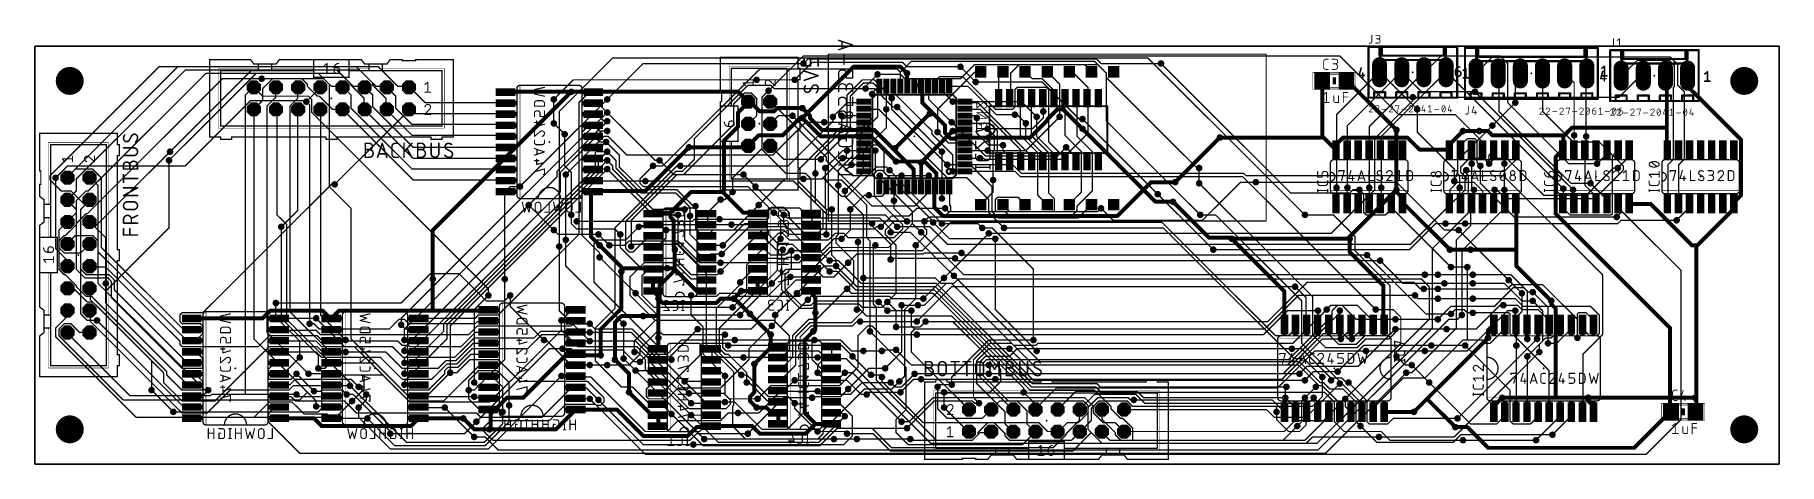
# Model space of a CAD drawing. Extents: x 0 to 200, y 0 to 49.
import ezdxf

# ---------------------------------------------------------------- set-up
doc = ezdxf.new("R2010")
doc.units = 0
for name, color, linetype in [('1', 12, 'CONTINUOUS'), ('16', 132, 'CONTINUOUS'), ('17', 110, 'CONTINUOUS'), ('18', 110, 'CONTINUOUS'), ('20', 31, 'CONTINUOUS'), ('21', 253, 'CONTINUOUS'), ('22', 253, 'CONTINUOUS'), ('23', 53, 'CONTINUOUS'), ('24', 53, 'CONTINUOUS'), ('25', 253, 'CONTINUOUS'), ('26', 253, 'CONTINUOUS'), ('27', 253, 'CONTINUOUS'), ('28', 253, 'CONTINUOUS'), ('29', 253, 'CONTINUOUS'), ('30', 253, 'CONTINUOUS'), ('31', 253, 'CONTINUOUS'), ('32', 253, 'CONTINUOUS'), ('35', 253, 'CONTINUOUS'), ('39', 12, 'CONTINUOUS'), ('44', 253, 'CONTINUOUS'), ('51', 253, 'CONTINUOUS'), ('52', 253, 'CONTINUOUS')]:
    doc.layers.add(name, color=color, linetype=linetype)

# ---------------------------------------------------------------- blocks, each defined once
blk = doc.blocks.new('RECT')
blk.add_solid([(-0.5, -0.5), (0.5, -0.5), (-0.5, 0.5), (0.5, 0.5)])
blk = doc.blocks.new('OCTAGONP')
at = {"const_width": 0.5}
blk.add_lwpolyline([(-0.25, -0.1036), (-0.25, 0.1036), (-0.1036, 0.25), (0.1036, 0.25), (0.25, 0.1036), (0.25, -0.1036), (0.1036, -0.25), (-0.1036, -0.25), (-0.25, -0.1036), (-0.25, 0.1036)], dxfattribs=at)
blk = doc.blocks.new('LONGP100')
at = {"const_width": 1}
blk.add_lwpolyline([(-0.5, 0), (0.5, 0)], dxfattribs=at)
at = {"const_width": 0.5}
for points in [[(-0.5, 0.25, 1), (-0.5, -0.25)], [(0.5, -0.25, 1), (0.5, 0.25)]]:
    blk.add_lwpolyline(points, format="xyb", dxfattribs=at)
blk = doc.blocks.new('SQUAREP')
blk.add_solid([(-0.5, -0.5), (0.5, -0.5), (-0.5, 0.5), (0.5, 0.5)])
blk = doc.blocks.new('ROUNDV')
at = {"const_width": 0.5}
blk.add_lwpolyline([(0, -0.25, 1), (0, 0.25, 1), (0, -0.25)], format="xyb", dxfattribs=at)

msp = doc.modelspace()

# ---------------------------------------------------------------- linework, layer by layer
at = {"layer": '1'}
for points, const_width in [([(84.125, 42.875), (88.125, 46.875)], 0.1524), ([(87.125, 44.125), (89.125, 46.125)], 0.1524), ([(88.125, 46.875), (149.625, 46.875)], 0.1524), ([(88.125, 46), (88.625, 46.5)], 0.1524), ([(88.625, 46.5), (121.75, 46.5)], 0.1524), ([(89.125, 46.125), (99.5, 46.125)], 0.1524), ([(99.5, 46.125), (100, 45.625)], 0.1524), ([(121.75, 46.5), (122.25, 46)], 0.1524), ([(122.25, 46), (129.125, 46)], 0.1524), ([(149.625, 46.875), (156.375, 40.125)], 0.1524), ([(165.25, 44.875), (167.125, 46.75)], 0.1524), ([(167.125, 46.75), (187.5, 46.75)], 0.1524), ([(182, 44.625), (183.75, 46.375)], 0.1524), ([(183.75, 46.375), (187.375, 46.375)], 0.1524), ([(187.375, 46.375), (188, 45.75)], 0.1524), ([(187.5, 46.75), (188.375, 45.875)], 0.1524), ([(3.75, 33), (16.375, 45.625)], 0.1524), ([(4.75, 32.75), (17.25, 45.25)], 0.1524), ([(6, 28.75), (21.5, 44.25)], 0.1524), ([(6.125, 31.375), (19.625, 44.875)], 0.1524), ([(16.375, 45.625), (39.375, 45.625)], 0.1524), ([(17.25, 45.25), (37.25, 45.25)], 0.1524), ([(19.625, 44.875), (35, 44.875)], 0.1524), ([(21.5, 44.25), (26, 44.25)], 0.1524), ([(26.125, 43.125), (27.25, 44.25)], 0.1524), ([(27.25, 44.25), (33.125, 44.25)], 0.1524), ([(33.125, 44.25), (33.75, 43.625)], 0.1524), ([(35, 44.875), (36.5, 43.375)], 0.1524), ([(37.25, 45.25), (39.125, 43.375)], 0.1524), ([(39.375, 45.625), (41.625, 43.375)], 0.1524), ([(59.5, 41.875), (61.75, 44.125)], 0.1524), ([(61.75, 44.125), (82.75, 44.125)], 0.1524), ([(88, 39.75), (93.875, 45.625)], 0.4572), ([(93.125, 42.375), (94.875, 44.125)], 0.1524), ([(93.875, 45.625), (99.25, 45.625)], 0.4572), ([(94.875, 44.125), (96.25, 44.125)], 0.1524), ([(96.25, 44.125), (97.375, 43)], 0.1524), ([(99.25, 44.75), (96.625, 44.75)], 0.1524), ([(99.25, 45.625), (100, 44.875)], 0.4572), ([(99.75, 44.25), (99.25, 44.75)], 0.1524), ([(106.125, 44.25), (99.75, 44.25)], 0.1524), ([(100, 45.625), (106.125, 45.625)], 0.1524), ([(107.75, 45), (103.5, 40.75)], 0.1524), ([(107.75, 45.875), (106.125, 44.25)], 0.1524), ([(121.875, 45.875), (107.75, 45.875)], 0.1524), ([(108.375, 45), (107.75, 45)], 0.1524), ([(108.375, 45), (108.46, 45.04)], 0.1524), ([(118.625, 45), (118.62, 45.04)], 0.1524), ([(118.625, 45), (119, 45)], 0.1524), ([(119, 45), (120.75, 43.25)], 0.1524), ([(122.875, 44.875), (121.875, 45.875)], 0.1524), ([(122.875, 44.375), (122.875, 44.875)], 0.1524), ([(133.25, 34), (122.875, 44.375)], 0.1524), ([(147.625, 44), (147.6, 44)], 0.4572), ([(147.625, 37.625), (147.625, 44)], 0.4572), ([(150.5, 44), (150.4, 44)], 0.4572), ([(156.125, 38.375), (150.5, 44)], 0.4572), ([(154.25, 45), (154.19, 45)], 0.1524), ([(154.25, 45), (158.5, 40.75)], 0.1524), ([(156.75, 45), (156.73, 45)], 0.1524), ([(156.75, 45), (159, 42.75)], 0.1524), ([(165.25, 44.875), (165.25, 44.86)], 0.1524), ([(181.625, 42.125), (184, 44.5)], 0.1524), ([(182, 44.625), (181.89, 44.61)], 0.1524), ([(184, 44.5), (184.375, 44.5)], 0.1524), ([(184.375, 44.5), (184.43, 44.61)], 0.1524), ([(187, 44.5), (186.97, 44.61)], 0.4572), ([(187, 44.5), (187.125, 44.375)], 0.4572), ([(187.125, 44.375), (187.125, 38.625)], 0.4572), ([(188, 45.75), (188, 43.375)], 0.1524), ([(188.375, 45.875), (188.375, 43.5)], 0.1524), ([(189.625, 44.5), (189.51, 44.61)], 0.4572), ([(189.625, 43.25), (189.625, 44.5)], 0.4572), ([(25, 43.25), (24.125, 42.375)], 0.1524), ([(24.125, 42.375), (24.125, 8)], 0.1524), ([(25, 43.25), (25.11, 43.27)], 0.1524), ([(26.125, 41.75), (26.125, 43.125)], 0.1524), ([(26.625, 41.125), (27.625, 42.125)], 0.1524), ([(27.625, 43.25), (27.65, 43.27)], 0.1524), ([(27.625, 42.125), (27.625, 43.25)], 0.1524), ([(29.25, 41.125), (30.125, 42)], 0.1524), ([(30.125, 43.25), (30.19, 43.27)], 0.1524), ([(30.125, 42), (30.125, 43.25)], 0.1524), ([(32.75, 43.25), (31.125, 41.625)], 0.1524), ([(32.75, 43.25), (32.73, 43.27)], 0.1524), ([(33.75, 43.625), (33.75, 31.875)], 0.1524), ([(36.5, 43.375), (37.75, 43.375)], 0.1524), ([(37.75, 43.375), (37.81, 43.27)], 0.1524), ([(39.125, 43.375), (40.25, 43.375)], 0.1524), ([(40.25, 43.375), (40.35, 43.27)], 0.1524), ([(41.625, 43.375), (42.875, 43.375)], 0.1524), ([(42.875, 43.375), (42.89, 43.27)], 0.1524), ([(61.5, 42.75), (45.625, 26.875)], 0.4572), ([(80.625, 42.75), (61.5, 42.75)], 0.4572), ([(81.75, 41.625), (80.625, 42.75)], 0.4572), ([(93.125, 38.875), (93.125, 42.375)], 0.1524), ([(93.5, 42.25), (95, 43.75)], 0.1524), ([(93.5, 38.375), (93.5, 42.25)], 0.1524), ([(95, 43.75), (96.125, 43.75)], 0.1524), ([(95.25, 43.125), (96.25, 43.125)], 0.1524), ([(96, 39.75), (96, 42.5)], 0.1524), ([(96.125, 43.75), (97, 42.875)], 0.1524), ([(96.25, 43.125), (96.625, 42.75)], 0.1524), ([(96.625, 42.75), (96.625, 39.875)], 0.1524), ([(97, 42.875), (97, 42.375)], 0.1524), ([(97, 42.375), (98.375, 41)], 0.1524), ([(97.375, 43), (97.375, 42.875)], 0.1524), ([(97.375, 42.875), (98.25, 42)], 0.1524), ([(107.875, 43.875), (115.5, 43.875)], 0.1524), ([(115.5, 43.875), (119.75, 39.625)], 0.1524), ([(120.75, 43.25), (120.75, 38)], 0.1524), ([(158, 42.125), (181.625, 42.125)], 0.1524), ([(159, 42.75), (165.125, 42.75)], 0.1524), ([(188, 43.375), (187.875, 43.25)], 0.1524), ([(187.875, 43.25), (187.875, 35)], 0.1524), ([(188.375, 43.5), (189.125, 42.75)], 0.1524), ([(189.125, 42.75), (189.125, 35)], 0.1524), ([(195.625, 37.25), (189.625, 43.25)], 0.4572), ([(25.125, 40.75), (25.11, 40.73)], 0.1524), ([(25.125, 40.625), (25.11, 40.73)], 0.1524), ([(25.125, 40.75), (26.125, 41.75)], 0.1524), ([(25.125, 40.625), (25.125, 14.375)], 0.1524), ([(26.625, 15.125), (26.625, 41.125)], 0.1524), ([(27.75, 40.625), (27.65, 40.73)], 0.1524), ([(27.75, 28.625), (27.75, 40.625)], 0.1524), ([(29.25, 17.5), (29.25, 41.125)], 0.1524), ([(31.125, 41.625), (31.5, 41.25)], 0.1524), ([(31.5, 41.25), (31.5, 16.125)], 0.1524), ([(32.75, 40.625), (32.73, 40.73)], 0.1524), ([(32.75, 17.125), (32.75, 40.625)], 0.1524), ([(34.375, 32.125), (42.875, 40.625)], 0.1524), ([(65.625, 40.375), (42, 16.75)], 0.1524), ([(42.875, 40.625), (42.89, 40.73)], 0.1524), ([(55.625, 31.875), (65.625, 41.875)], 0.1524), ([(81.75, 41.625), (81.78, 41.62)], 0.4572), ([(82, 41.625), (81.78, 41.62)], 0.4572), ([(82, 41.625), (83.125, 40.5)], 0.4572), ([(83.125, 40.5), (84.75, 40.5)], 0.4572), ([(84.375, 39.125), (85.25, 40)], 0.1524), ([(84.75, 40.5), (85.125, 40.875)], 0.4572), ([(85.125, 40.875), (88, 40.875)], 0.4572), ([(85.25, 40), (86.875, 40)], 0.1524), ([(92.5, 38.75), (92.5, 40)], 0.1524), ([(97.625, 38.625), (97.625, 40.75)], 0.1524), ([(98.375, 41), (98.875, 41)], 0.1524), ([(98.625, 36.25), (102.625, 40.25)], 0.4572), ([(103.5, 40.75), (103.5, 38.125)], 0.1524), ([(113.125, 41.625), (105.25, 41.625)], 0.1524), ([(112.625, 40.125), (112.375, 40.125)], 0.1524), ([(113.625, 39.125), (112.625, 40.125)], 0.1524), ([(114.875, 39.875), (113.125, 41.625)], 0.1524), ([(115.625, 39.75), (115.625, 40.5)], 0.1524), ([(116.125, 39.625), (117.25, 40.75)], 0.4572), ([(117.25, 40.75), (117.875, 40.75)], 0.4572), ([(117.875, 40.75), (120.125, 38.5)], 0.4572), ([(156.375, 40.125), (162.875, 40.125)], 0.1524), ([(162.875, 40.125), (166, 37)], 0.1524), ([(169.75, 41.5), (167.125, 38.875)], 0.1524), ([(60.75, 37.875), (59.5, 39.125)], 0.1524), ([(65.625, 39.375), (59.875, 33.625)], 0.1524), ([(65, 38.25), (60.25, 33.5)], 0.1524), ([(65.625, 38.25), (65, 38.25)], 0.1524), ([(84.375, 39.125), (84.32, 39.08)], 0.1524), ([(84.625, 35.5), (88.375, 39.25)], 0.1524), ([(85.75, 37.75), (87.75, 39.75)], 0.4572), ([(86.375, 34.25), (91.5, 39.375)], 0.1524), ([(87.5, 33.75), (92.5, 38.75)], 0.1524), ([(87.75, 39.75), (88, 39.75)], 0.4572), ([(88.375, 39.25), (90.5, 39.25)], 0.1524), ([(89.5, 35.25), (93.125, 38.875)], 0.1524), ([(90.125, 35), (93.5, 38.375)], 0.1524), ([(91.5, 39.375), (91.5, 39.875)], 0.1524), ([(93.75, 37.5), (96, 39.75)], 0.1524), ([(96.625, 39.875), (94.625, 37.875)], 0.1524), ([(95, 36), (97.625, 38.625)], 0.1524), ([(105.25, 38.25), (101.625, 34.625)], 0.4572), ([(109, 35.375), (105.125, 39.25)], 0.1524), ([(108, 38), (108, 39.75)], 0.1524), ([(109.375, 36.625), (108, 38)], 0.1524), ([(109.25, 38.5), (114.375, 38.5)], 0.1524), ([(117.5, 39.875), (113.625, 36)], 0.1524), ([(114.125, 37.5), (116.125, 39.5)], 0.4572), ([(114.375, 38.5), (115.625, 39.75)], 0.1524), ([(116.125, 39.5), (116.125, 39.625)], 0.4572), ([(120.75, 38), (117.75, 35)], 0.1524), ([(119.75, 39.625), (120.125, 39.625)], 0.1524), ([(163.75, 38.25), (162.25, 36.75)], 0.4572), ([(166.625, 38.25), (165.625, 38.25)], 0.4572), ([(167.125, 37.75), (166.625, 38.25)], 0.4572), ([(175.25, 37.625), (176.25, 38.625)], 0.4572), ([(176.25, 38.625), (187.125, 38.625)], 0.4572), ([(187.125, 38.625), (187.125, 36.125)], 0.4572), ([(60.875, 33.25), (65.25, 37.625)], 0.1524), ([(65.5, 37), (64.25, 35.75)], 0.1524), ([(65.25, 37.625), (65.75, 37.625)], 0.1524), ([(65.5, 37), (67, 35.5)], 0.1524), ([(65.75, 37.625), (67.875, 35.5)], 0.1524), ([(81.625, 36.375), (75, 36.375)], 0.4572), ([(81.625, 36.375), (81.78, 36.54)], 0.4572), ([(81.875, 36.625), (81.78, 36.54)], 0.4572), ([(81.875, 36.625), (83, 37.75)], 0.4572), ([(83, 37.75), (85.75, 37.75)], 0.4572), ([(90.625, 34), (92.625, 36)], 0.1524), ([(92.625, 36), (93.125, 36)], 0.1524), ([(93.75, 35.375), (93.75, 37.5)], 0.1524), ([(94.625, 37.875), (94.625, 35.75)], 0.1524), ([(95, 33.5), (95, 36)], 0.1524), ([(96.125, 36.625), (95.75, 36.25)], 0.1524), ([(95.75, 36.25), (95.75, 33.375)], 0.1524), ([(96.625, 36.625), (96.125, 36.625)], 0.1524), ([(96.375, 33.5), (96.375, 36)], 0.1524), ([(97.375, 35.875), (96.625, 36.625)], 0.1524), ([(109.375, 37.5), (114.125, 37.5)], 0.4572), ([(113.625, 36), (109.25, 36)], 0.1524), ([(111, 36.625), (109.375, 36.625)], 0.1524), ([(118.25, 36.375), (117.25, 35.375)], 0.1524), ([(135.875, 37.5), (147.5, 37.5)], 0.4572), ([(147.5, 37.5), (147.625, 37.625)], 0.4572), ([(149.125, 36.125), (147.625, 37.625)], 0.4572), ([(149, 36.5), (150, 37.5)], 0.4572), ([(149, 36.5), (149.19, 36.0734)], 0.4572), ([(149.125, 36.125), (149.19, 36.0734)], 0.4572), ([(150, 37.5), (157.375, 37.5)], 0.4572), ([(157.375, 37.5), (158.75, 36.125)], 0.4572), ([(158.75, 36.125), (162.125, 36.125)], 0.4572), ([(162.125, 36.125), (162.19, 36.0734)], 0.4572), ([(162.25, 36.25), (162.19, 36.0734)], 0.4572), ([(162.25, 36.75), (162.25, 36.25)], 0.4572), ([(163.5, 36.125), (163.46, 36.0734)], 0.1524), ([(164.25, 37.375), (163.5, 36.625)], 0.1524), ([(163.5, 36.625), (163.5, 36.125)], 0.1524), ([(165.125, 37.375), (164.25, 37.375)], 0.1524), ([(164.75, 36), (164.73, 36.0734)], 0.1524), ([(164.75, 34.5), (164.75, 36)], 0.1524), ([(165.375, 37.125), (165.125, 37.375)], 0.1524), ([(165.375, 34.625), (165.375, 37.125)], 0.1524), ([(166, 37), (166, 36.0734)], 0.1524), ([(167.25, 36), (166.75, 35.5)], 0.1524), ([(175.125, 37.75), (167.125, 37.75)], 0.4572), ([(167.25, 36), (167.27, 36.0734)], 0.1524), ([(168.5, 36), (168.54, 36.0734)], 0.1524), ([(168.5, 34.5), (168.5, 36)], 0.1524), ([(169.75, 36), (169.81, 36.0734)], 0.1524), ([(169.75, 34.875), (169.75, 36)], 0.1524), ([(175.125, 36), (174.375, 35.25)], 0.4572), ([(175.125, 37.75), (175.25, 37.625)], 0.4572), ([(175.125, 36), (175.19, 36.0734)], 0.4572), ([(175.25, 36.25), (175.19, 36.0734)], 0.4572), ([(175.25, 36.25), (175.25, 37.625)], 0.4572), ([(176.5, 36.125), (176.46, 36.0734)], 0.1524), ([(176.5, 37.75), (176.5, 36.125)], 0.1524), ([(177.75, 36.125), (177.73, 36.0734)], 0.1524), ([(177.75, 36), (177.73, 36.0734)], 0.1524), ([(177.75, 36.125), (177.875, 36.25)], 0.1524), ([(177.75, 36), (177.75, 32)], 0.1524), ([(177.875, 36.25), (177.875, 37.625)], 0.1524), ([(180.25, 36), (180.27, 36.0734)], 0.1524), ([(180.25, 35.625), (180.25, 36)], 0.1524), ([(181.5, 36), (180.875, 35.375)], 0.1524), ([(181.5, 36), (181.54, 36.0734)], 0.1524), ([(182.75, 36), (182.81, 36.0734)], 0.1524), ([(182.75, 35.25), (182.75, 36)], 0.1524), ([(187.125, 36.125), (187.19, 36.0734)], 0.4572), ([(195.625, 30.875), (195.625, 37.25)], 0.4572), ([(6.875, 27.25), (15.5, 35.875)], 0.1524), ([(15.375, 27.125), (15.375, 34.875)], 0.1524), ([(64.25, 34), (42.375, 12.125)], 0.1524), ([(64.25, 35.75), (64.25, 34)], 0.1524), ([(65.625, 35.875), (64.625, 34.875)], 0.1524), ([(64.625, 34.875), (64.625, 33.875)], 0.1524), ([(65.625, 34.875), (65, 34.25)], 0.1524), ([(65, 34.25), (65, 33.75)], 0.1524), ([(65.625, 35.875), (66.625, 34.875)], 0.1524), ([(65.625, 34.875), (66.25, 34.25)], 0.1524), ([(66.25, 34.25), (66.25, 33.875)], 0.1524), ([(66.625, 34.875), (66.625, 34)], 0.1524), ([(66.625, 34), (69.5, 31.125)], 0.1524), ([(67, 35.5), (67, 34.125)], 0.1524), ([(67, 34.125), (69.625, 31.5)], 0.1524), ([(67.875, 35.5), (84.625, 35.5)], 0.1524), ([(70.875, 34.25), (69.375, 32.75)], 0.1524), ([(71.625, 34.875), (73.25, 33.25)], 0.1524), ([(74, 34.25), (86.375, 34.25)], 0.1524), ([(89.5, 33.375), (89.5, 35.25)], 0.1524), ([(90.375, 32.875), (92.625, 35.125)], 0.1524), ([(92.125, 33.75), (93.75, 35.375)], 0.1524), ([(94.625, 35.75), (93.625, 34.75)], 0.1524), ([(93.625, 34.75), (93.625, 34.375)], 0.1524), ([(97.375, 33.5), (97.375, 35.875)], 0.1524), ([(98.75, 34.75), (101.5, 34.75)], 0.4572), ([(101.5, 34.75), (101.625, 34.625)], 0.4572), ([(102, 34.75), (101.625, 34.625)], 0.4572), ([(102, 34.75), (103.375, 33.375)], 0.4572), ([(104, 35.875), (104, 30.5)], 0.1524), ([(104.625, 34.375), (112.125, 34.375)], 0.1524), ([(108.75, 35.125), (108.375, 35.125)], 0.1524), ([(108.875, 35), (108.75, 35.125)], 0.1524), ([(117.75, 35), (108.875, 35)], 0.1524), ([(117.25, 35.375), (109, 35.375)], 0.1524), ([(112.125, 34.375), (113.125, 33.375)], 0.1524), ([(133.5, 34), (133.25, 34)], 0.1524), ([(165.75, 34.25), (165.375, 34.625)], 0.1524), ([(166.75, 35.5), (166.75, 34.5)], 0.1524), ([(168.5, 33.625), (169.75, 34.875)], 0.1524), ([(174.375, 35.25), (174.375, 28.75)], 0.4572), ([(179.125, 34.5), (180.25, 35.625)], 0.1524), ([(180.875, 35.375), (180.875, 28.75)], 0.1524), ([(181.5, 34), (182.75, 35.25)], 0.1524), ([(187.875, 35), (187.25, 34.375)], 0.1524), ([(187.25, 34.375), (187.25, 30)], 0.1524), ([(189.125, 35), (188.5, 34.375)], 0.1524), ([(188.5, 34.375), (188.5, 30)], 0.1524), ([(2.375, 32.875), (2.375, 24.75)], 0.1524), ([(3.75, 33), (3.73, 32.89)], 0.1524), ([(4.75, 31.375), (4.75, 32.75)], 0.1524), ([(64.625, 33.875), (46.875, 16.125)], 0.1524), ([(65, 33.75), (47.25, 16)], 0.1524), ([(65.625, 33.875), (47.625, 15.875)], 0.1524), ([(59.875, 33), (56.625, 29.75)], 0.1524), ([(59.875, 33.625), (59.875, 33)], 0.1524), ([(60.25, 33.5), (60.25, 31.25)], 0.1524), ([(65.625, 33.875), (70.875, 28.625)], 0.1524), ([(66.25, 33.875), (70.875, 29.25)], 0.1524), ([(69.375, 32.75), (69.375, 32.25)], 0.1524), ([(69.375, 32.25), (69.75, 31.875)], 0.1524), ([(87, 32.5), (70, 32.5)], 0.1524), ([(73.25, 33.25), (81.25, 33.25)], 0.1524), ([(90.875, 28.625), (87, 32.5)], 0.1524), ([(87.5, 32.5), (87.5, 33.75)], 0.1524), ([(90.75, 29.25), (87.5, 32.5)], 0.1524), ([(88.125, 32.75), (90.25, 32.75)], 0.1524), ([(90.25, 32.75), (90.375, 32.875)], 0.1524), ([(92.5, 30.75), (90.375, 32.875)], 0.1524), ([(92.125, 32), (92.125, 33.75)], 0.1524), ([(92.875, 31.375), (95, 33.5)], 0.1524), ([(95.75, 33.375), (93.125, 30.75)], 0.1524), ([(96.25, 33.375), (96.375, 33.5)], 0.1524), ([(96.25, 30.75), (96.25, 33.375)], 0.1524), ([(96.875, 32.75), (96.875, 33.125)], 0.1524), ([(100.625, 29), (96.875, 32.75)], 0.1524), ([(103, 27.875), (97.375, 33.5)], 0.1524), ([(98.75, 33), (98, 33.75)], 0.1524), ([(98.75, 32.875), (98.75, 33)], 0.1524), ([(104, 27.625), (98.75, 32.875)], 0.1524), ([(99.375, 33.125), (102.5, 33.125)], 0.1524), ([(103.375, 32.875), (103.125, 32.625)], 0.4572), ([(103.125, 32.625), (103.125, 29.5)], 0.4572), ([(103.375, 33.375), (103.375, 32.875)], 0.4572), ([(112.375, 33.625), (105.25, 33.625)], 0.1524), ([(109.875, 31.25), (109.875, 32.625)], 0.1524), ([(113, 33), (112.375, 33.625)], 0.1524), ([(138.5, 33), (113, 33)], 0.1524), ([(113.125, 33.375), (138.625, 33.375)], 0.1524), ([(124.125, 28.5), (128, 32.375)], 0.4572), ([(128, 32.375), (130.75, 32.375)], 0.4572), ([(146.5, 19.25), (133.5, 32.25)], 0.1524), ([(153.75, 17.75), (138.5, 33)], 0.1524), ([(138.625, 33.375), (138.875, 33.125)], 0.1524), ([(138.875, 33.125), (168.375, 33.125)], 0.1524), ([(140, 32.375), (156.125, 32.375)], 0.1524), ([(156.125, 32.375), (161.625, 26.875)], 0.1524), ([(163, 32.25), (162.25, 31.5)], 0.1524), ([(162.75, 32.5), (163, 32.25)], 0.1524), ([(163.125, 32.375), (163, 32.25)], 0.1524), ([(165, 32.375), (163.125, 32.375)], 0.1524), ([(164.125, 33.75), (164.25, 33.625)], 0.1524), ([(164.25, 33.625), (168.5, 33.625)], 0.1524), ([(166, 31.375), (165, 32.375)], 0.1524), ([(168.375, 33.125), (179.75, 21.75)], 0.1524), ([(177.75, 32), (179, 30.75)], 0.1524), ([(178.375, 32.25), (180.25, 30.375)], 0.1524), ([(3.75, 30.375), (3.73, 30.35)], 0.1524), ([(3.75, 30.375), (4.75, 31.375)], 0.1524), ([(4.75, 30.25), (5.875, 31.375)], 0.1524), ([(4.75, 28.875), (4.75, 30.25)], 0.1524), ([(5.875, 31.375), (6.125, 31.375)], 0.1524), ([(33.75, 31.875), (36.25, 29.375)], 0.1524), ([(60.25, 31.25), (42.375, 13.375)], 0.1524), ([(69.5, 31.125), (73.5, 31.125)], 0.1524), ([(69.625, 31.5), (73.625, 31.5)], 0.1524), ([(69.75, 31.875), (81.75, 31.875)], 0.1524), ([(73.5, 31.125), (75.125, 29.5)], 0.1524), ([(73.625, 31.5), (75.5, 29.625)], 0.1524), ([(79.125, 30.375), (78.625, 30.375)], 0.1524), ([(80, 31.25), (79.125, 30.375)], 0.1524), ([(81.75, 31.875), (84.75, 28.875)], 0.1524), ([(82.625, 31.875), (85.875, 28.625)], 0.1524), ([(93.125, 30.75), (92.5, 30.75)], 0.1524), ([(93.5, 29.25), (95.125, 30.875)], 0.1524), ([(95.125, 30.875), (95.625, 30.875)], 0.1524), ([(99.5, 27.5), (96.25, 30.75)], 0.1524), ([(98.5, 29.375), (98.5, 30.25)], 0.1524), ([(108.5, 29.875), (109.875, 31.25)], 0.1524), ([(128.75, 31), (135.125, 24.625)], 0.1524), ([(130.5, 30.125), (134.625, 26)], 0.4572), ([(149.25, 30), (149.19, 29.9266)], 0.1524), ([(149.25, 31.75), (149.25, 30)], 0.1524), ([(150.5, 30), (150.46, 29.9266)], 0.1524), ([(150.5, 31.75), (150.5, 30)], 0.1524), ([(151.875, 31.5), (152.375, 31)], 0.1524), ([(152.375, 31), (152.375, 28.875)], 0.1524), ([(153, 31.75), (153, 29.9266)], 0.1524), ([(154.375, 30), (154.27, 29.9266)], 0.1524), ([(154.375, 31.75), (154.375, 30)], 0.1524), ([(155.625, 29.875), (155.54, 29.9266)], 0.1524), ([(155.625, 29.375), (155.54, 29.9266)], 0.1524), ([(156.125, 31.25), (156.125, 31.5)], 0.4572), ([(156.75, 30.625), (156.125, 31.25)], 0.4572), ([(156.75, 30), (156.75, 30.625)], 0.4572), ([(156.75, 30), (156.81, 29.9266)], 0.4572), ([(157, 29.875), (156.81, 29.9266)], 0.4572), ([(162.25, 24.625), (157, 29.875)], 0.4572), ([(162.25, 30), (162.19, 29.9266)], 0.1524), ([(162.25, 31.5), (162.25, 30)], 0.1524), ([(163.375, 31.75), (163.375, 30)], 0.1524), ([(163.375, 30), (163.46, 29.9266)], 0.1524), ([(164.625, 29.875), (164.73, 29.9266)], 0.1524), ([(164.75, 30), (164.73, 29.9266)], 0.1524), ([(164.75, 30), (165, 30.25)], 0.1524), ([(165, 30.25), (165, 31.5)], 0.1524), ([(166, 29.9266), (166, 31.375)], 0.1524), ([(167.375, 30), (167.27, 29.9266)], 0.1524), ([(167.375, 31.5), (167.375, 30)], 0.1524), ([(168.5, 30), (168.5, 31.5)], 0.1524), ([(168.5, 30), (168.54, 29.9266)], 0.1524), ([(168.5, 29.875), (168.54, 29.9266)], 0.1524), ([(169.875, 29.875), (169.81, 29.9266)], 0.4572), ([(169.875, 24.625), (169.875, 29.875)], 0.4572), ([(175.25, 30), (175.19, 29.9266)], 0.1524), ([(175.25, 29.875), (175.19, 29.9266)], 0.1524), ([(175.25, 31.625), (175.25, 30)], 0.1524), ([(176.375, 31.5), (176.375, 30)], 0.1524), ([(176.375, 30), (176.46, 29.9266)], 0.1524), ([(179, 30.75), (179, 29.9266)], 0.1524), ([(180.25, 30.375), (180.25, 30)], 0.1524), ([(180.25, 30), (180.27, 29.9266)], 0.1524), ([(181.625, 29.875), (181.54, 29.9266)], 0.1524), ([(182.875, 29.875), (182.81, 29.9266)], 0.4572), ([(185.25, 29.875), (182.875, 29.875)], 0.4572), ([(190, 25.125), (185.25, 29.875)], 0.4572), ([(187.25, 30), (187.19, 29.9266)], 0.1524), ([(188.5, 30), (188.46, 29.9266)], 0.1524), ([(189.625, 29.875), (189.73, 29.9266)], 0.1524), ([(194.75, 29.875), (194.81, 29.9266)], 0.4572), ([(194.75, 29.875), (194.75, 29.25)], 0.4572), ([(194.875, 30.125), (194.81, 29.9266)], 0.4572), ([(194.875, 30.125), (195.625, 30.875)], 0.4572), ([(3.75, 27.875), (4.75, 28.875)], 0.1524), ([(4.75, 27.625), (5.875, 28.75)], 0.1524), ([(5.875, 28.75), (6, 28.75)], 0.1524), ([(28.875, 27.5), (27.75, 28.625)], 0.1524), ([(36.25, 29.375), (36.25, 14.375)], 0.1524), ([(56.625, 29.75), (42.375, 15.5)], 0.1524), ([(61.5, 27.625), (61.5, 28.625)], 0.1524), ([(70.875, 29.25), (74.5, 29.25)], 0.1524), ([(70.875, 28.625), (73.75, 28.625)], 0.1524), ([(75.125, 29.5), (75.125, 28.5)], 0.1524), ([(75.375, 27.875), (75.625, 28.125)], 0.1524), ([(75.5, 29.625), (75.75, 29.625)], 0.1524), ([(75.625, 28.125), (78.5, 28.125)], 0.1524), ([(80.125, 26.875), (83, 29.75)], 0.1524), ([(85.875, 28.625), (86.25, 28.25)], 0.1524), ([(86.25, 28.25), (96.875, 28.25)], 0.1524), ([(91.375, 29.25), (90.75, 29.25)], 0.1524), ([(97.5, 28.625), (90.875, 28.625)], 0.1524), ([(96.875, 28.25), (98.125, 27)], 0.1524), ([(98.875, 27.25), (97.5, 28.625)], 0.1524), ([(100, 27.875), (98.5, 29.375)], 0.1524), ([(100.625, 27.625), (100.625, 29)], 0.1524), ([(103.125, 29.5), (104.125, 28.5)], 0.4572), ([(104.125, 28.5), (124.125, 28.5)], 0.4572), ([(104.375, 29.375), (104.75, 29)], 0.1524), ([(104.75, 29), (121.875, 29)], 0.1524), ([(108.5, 29.875), (108.46, 29.8)], 0.1524), ([(121.875, 29), (122.25, 29.375)], 0.1524), ([(135.375, 28.625), (133.625, 28.625)], 0.1524), ([(145.25, 18.75), (135.375, 28.625)], 0.1524), ([(145.625, 28.625), (148.875, 28.625)], 0.1524), ([(148.875, 28.625), (151.375, 26.125)], 0.1524), ([(152.375, 28.875), (152.625, 28.625)], 0.1524), ([(152.625, 28.625), (154.875, 28.625)], 0.1524), ([(154.875, 28.625), (155.625, 29.375)], 0.1524), ([(155.625, 29.375), (155.625, 29.875)], 0.1524), ([(162.375, 22.625), (155.625, 29.375)], 0.1524), ([(168.5, 29.375), (163.625, 24.5)], 0.1524), ([(164.625, 29.875), (164.625, 27.375)], 0.1524), ([(168.5, 29.875), (168.5, 29.375)], 0.1524), ([(174.375, 28.75), (187.5, 15.625)], 0.4572), ([(175.25, 29.375), (175.25, 29.875)], 0.1524), ([(176, 28.625), (175.25, 29.375)], 0.1524), ([(180.75, 28.625), (176, 28.625)], 0.1524), ([(180.875, 28.75), (180.75, 28.625)], 0.1524), ([(182, 29), (181.375, 28.375)], 0.1524), ([(181.625, 29.875), (181.625, 29.375)], 0.1524), ([(181.625, 29.375), (182, 29)], 0.1524), ([(182, 29), (188.75, 22.25)], 0.1524), ([(188.25, 28), (189.625, 29.375)], 0.1524), ([(189.625, 29.375), (189.625, 29.875)], 0.1524), ([(194.75, 29.25), (190.5, 25)], 0.4572), ([(2.75, 25.625), (3.375, 26.25)], 0.1524), ([(3.375, 26.25), (3.5, 26.25)], 0.1524), ([(3.5, 26.25), (4.75, 27.5)], 0.1524), ([(3.75, 27.875), (3.73, 27.81)], 0.1524), ([(3.75, 25.375), (4.625, 26.25)], 0.1524), ([(4.625, 26.25), (6.625, 26.25)], 0.1524), ([(4.75, 27.5), (4.75, 27.625)], 0.1524), ([(6.375, 27.75), (6.27, 27.81)], 0.1524), ([(6.375, 27.75), (6.875, 27.25)], 0.1524), ([(6.625, 26.25), (7.25, 25.625)], 0.1524), ([(6.875, 27.25), (8.125, 26)], 0.1524), ([(8.125, 19.875), (15.375, 27.125)], 0.1524), ([(8.125, 26), (8.125, 20.75)], 0.1524), ([(28.25, 16.75), (28.25, 27.25)], 0.1524), ([(28.875, 16.625), (28.875, 27.5)], 0.1524), ([(45.625, 26.875), (45.625, 21.25)], 0.4572), ([(59.5, 26.875), (60, 26.375)], 0.1524), ([(60, 26.375), (64.625, 26.375)], 0.1524), ([(62.125, 27), (61.5, 27.625)], 0.1524), ([(62.125, 27.875), (75.375, 27.875)], 0.1524), ([(66.5, 27), (62.125, 27)], 0.1524), ([(67.125, 26.375), (66.5, 27)], 0.1524), ([(69.25, 27.25), (67.75, 25.75)], 0.1524), ([(71.875, 27.25), (69.25, 27.25)], 0.1524), ([(72.125, 27.5), (71.875, 27.25)], 0.1524), ([(79.875, 27.5), (72.125, 27.5)], 0.1524), ([(72.375, 26.875), (80.125, 26.875)], 0.1524), ([(78.625, 22.125), (83.375, 26.875)], 0.1524), ([(78.75, 24.125), (81.875, 27.25)], 0.1524), ([(78.875, 25.125), (81.375, 27.625)], 0.1524), ([(81.375, 27.625), (96, 27.625)], 0.1524), ([(81.625, 22.875), (85.25, 26.5)], 0.1524), ([(81.875, 27.25), (86, 27.25)], 0.1524), ([(83.375, 26.875), (85.875, 26.875)], 0.1524), ([(85.25, 26.5), (85.75, 26.5)], 0.1524), ([(85.75, 26.5), (86.5, 25.75)], 0.1524), ([(85.875, 26.875), (86.375, 26.375)], 0.1524), ([(86, 27.25), (86.25, 27)], 0.1524), ([(86.25, 27), (96.25, 27)], 0.1524), ([(86.375, 26.375), (90.75, 26.375)], 0.1524), ([(91, 25.75), (91.75, 26.5)], 0.1524), ([(91.75, 26.5), (92.75, 26.5)], 0.1524), ([(92.75, 26.5), (93.25, 26)], 0.1524), ([(93.25, 26), (94.375, 26)], 0.1524), ([(94.375, 26), (98.5, 26)], 0.1524), ([(94.375, 25.5), (94.375, 26)], 0.1524), ([(96.25, 27), (96.5, 27.25)], 0.1524), ([(96.5, 27.25), (97, 27.25)], 0.1524), ([(97.875, 24.875), (100.625, 27.625)], 0.1524), ([(98.125, 27), (98.125, 26.625)], 0.1524), ([(98.5, 26), (99.5, 27)], 0.1524), ([(99.5, 27), (99.5, 27.5)], 0.1524), ([(100.625, 27.625), (101.625, 26.625)], 0.1524), ([(101, 25.125), (102.25, 26.375)], 0.1524), ([(101.75, 24.5), (105, 27.75)], 0.1524), ([(102, 27.125), (102, 27.875)], 0.1524), ([(102.25, 26.875), (102, 27.125)], 0.1524), ([(102.25, 26.375), (102.25, 26.875)], 0.1524), ([(103, 27.75), (103, 27.875)], 0.1524), ([(104.25, 21.375), (109.375, 26.5)], 0.1524), ([(105, 27.75), (129.25, 27.75)], 0.1524), ([(109.75, 27.125), (108.625, 27.125)], 0.1524), ([(114.5, 22.375), (109.75, 27.125)], 0.1524), ([(129.375, 27.125), (111.125, 27.125)], 0.1524), ([(129.25, 27.75), (142.25, 14.75)], 0.1524), ([(144.375, 12.125), (129.375, 27.125)], 0.1524), ([(134.625, 26), (137.125, 26)], 0.4572), ([(137.125, 26), (137.25, 25.875)], 0.4572), ([(137.25, 25.875), (143.25, 19.875)], 0.4572), ([(150.75, 25.875), (150.75, 24.375)], 0.4572), ([(151.375, 26.125), (151.375, 24.5)], 0.1524), ([(161.625, 26.875), (163.25, 26.875)], 0.1524), ([(161.75, 27.625), (164, 27.625)], 0.1524), ([(164.625, 27.375), (163, 25.75)], 0.1524), ([(2.375, 24.75), (3.625, 23.5)], 0.1524), ([(2.75, 24.875), (2.75, 25.625)], 0.1524), ([(3.375, 24.25), (2.75, 24.875)], 0.1524), ([(5.25, 24.25), (3.375, 24.25)], 0.1524), ([(3.75, 25.375), (3.73, 25.27)], 0.1524), ([(6.27, 25.27), (5.25, 24.25)], 0.1524), ([(5.25, 24.25), (5.25, 17.25)], 0.1524), ([(7.25, 25.625), (7.25, 20.75)], 0.1524), ([(60.125, 17.625), (60.125, 25)], 0.1524), ([(60.875, 22.75), (60.875, 25.75)], 0.1524), ([(64.5, 25.75), (64.125, 25.375)], 0.1524), ([(64.125, 25.375), (64.125, 20.875)], 0.1524), ([(67.75, 25.75), (64.5, 25.75)], 0.1524), ([(64.75, 25.125), (67.375, 22.5)], 0.4572), ([(65.875, 25.125), (67.625, 25.125)], 0.1524), ([(67.625, 25.125), (68.125, 25.625)], 0.1524), ([(68.125, 25.625), (73.75, 25.625)], 0.1524), ([(68.375, 25), (68.625, 25.25)], 0.1524), ([(68.625, 25.25), (73.625, 25.25)], 0.1524), ([(73.375, 24.625), (73.375, 22.25)], 0.4572), ([(73.625, 25.25), (77, 21.875)], 0.1524), ([(73.75, 25.625), (76.25, 23.125)], 0.1524), ([(85.5, 25.875), (85.125, 25.5)], 0.1524), ([(85.125, 25.5), (85.125, 22.25)], 0.1524), ([(85.75, 24.625), (85.625, 24.5)], 0.1524), ([(85.625, 24.5), (85.625, 20)], 0.1524), ([(86.5, 25.75), (91, 25.75)], 0.1524), ([(86.75, 24.5), (90.25, 24.5)], 0.1524), ([(86.75, 22.5), (86.75, 24.5)], 0.1524), ([(88.25, 21.5), (91.25, 24.5)], 0.1524), ([(90, 23.75), (91.125, 24.875)], 0.1524), ([(90.25, 24.5), (91.625, 25.875)], 0.1524), ([(91.125, 24.875), (96.375, 24.875)], 0.1524), ([(91.25, 24.5), (101.75, 24.5)], 0.1524), ([(91.625, 25.875), (92.5, 25.875)], 0.1524), ([(93.25, 23.125), (94.25, 24.125)], 0.1524), ([(94.25, 24.125), (101.875, 24.125)], 0.1524), ([(96.375, 24.875), (96.375, 25.125)], 0.1524), ([(96.375, 24.875), (97.875, 24.875)], 0.1524), ([(101.875, 24.125), (102, 24.25)], 0.1524), ([(102, 24.25), (106.25, 24.25)], 0.1524), ([(110.125, 17.75), (110.125, 25.875)], 0.1524), ([(150.75, 24.375), (154.625, 20.5)], 0.4572), ([(151.375, 24.5), (155.375, 20.5)], 0.1524), ([(152.75, 24), (159.5, 17.25)], 0.1524), ([(163, 25.75), (163, 15.625)], 0.1524), ([(163.625, 24.5), (163.625, 17.125)], 0.1524), ([(169.875, 24.625), (164.625, 24.625)], 0.4572), ([(169.875, 22.75), (169.875, 24.625)], 0.4572), ([(190.375, 25.125), (190, 25.125)], 0.4572), ([(190.375, 25.125), (190.5, 25)], 0.4572), ([(190.5, 25), (190.5, 7.625)], 0.4572), ([(3.625, 23.5), (3.625, 22.75)], 0.1524), ([(3.625, 22.75), (3.73, 22.73)], 0.1524), ([(67.5, 16.125), (60.875, 22.75)], 0.1524), ([(64.75, 23.75), (68.875, 19.625)], 0.1524), ([(67.25, 22.375), (67.375, 22.5)], 0.4572), ([(67.25, 22.125), (67.25, 22.375)], 0.4572), ([(67.375, 22.5), (72.5, 22.5)], 0.4572), ([(73.375, 22.25), (71.625, 20.5)], 0.4572), ([(76.25, 23.125), (78.625, 23.125)], 0.1524), ([(85.125, 22.25), (78.5, 15.625)], 0.1524), ([(81.625, 19.625), (81.625, 22.875)], 0.1524), ([(86, 21.75), (86.75, 22.5)], 0.1524), ([(87.375, 23.75), (90, 23.75)], 0.1524), ([(87.375, 19.625), (90.5, 22.75)], 0.1524), ([(90.5, 22.75), (91.875, 22.75)], 0.1524), ([(91.125, 23.375), (92.125, 23.375)], 0.1524), ([(91.125, 22.125), (92, 22.125)], 0.1524), ([(91.875, 22.75), (94.25, 20.375)], 0.1524), ([(92, 22.125), (94.125, 20)], 0.1524), ([(92.125, 23.375), (94.75, 20.75)], 0.1524), ([(98.125, 23.5), (98.25, 23.625)], 0.1524), ([(98.25, 23.625), (105.5, 23.625)], 0.1524), ([(114.5, 14.25), (114.5, 22.375)], 0.1524), ([(154.25, 23.375), (156.875, 20.75)], 0.1524), ([(164.25, 14.25), (164.25, 22.625)], 0.1524), ([(173.875, 18.75), (169.875, 22.75)], 0.4572), ([(188.75, 22.25), (188.75, 5.125)], 0.1524), ([(6.375, 20.125), (6.27, 20.19)], 0.1524), ([(6.375, 18.875), (6.375, 20.125)], 0.1524), ([(7.25, 20.75), (8.125, 19.875)], 0.1524), ([(53.875, 21.25), (53.875, 12)], 0.1524), ([(64.125, 20.875), (72.75, 12.25)], 0.1524), ([(71.625, 20.5), (71.625, 19.125)], 0.4572), ([(77, 21.875), (77, 13.75)], 0.1524), ([(78.125, 17.875), (80.875, 20.625)], 0.1524), ([(80.125, 19), (81, 19.875)], 0.4572), ([(80.875, 20.625), (80.875, 20.875)], 0.1524), ([(80.875, 17.125), (84.5, 20.75)], 0.1524), ([(85.625, 20), (87.75, 17.875)], 0.1524), ([(86, 20.125), (86, 21.75)], 0.1524), ([(87.875, 18.25), (86, 20.125)], 0.1524), ([(86.625, 21.5), (88.25, 21.5)], 0.1524), ([(93.125, 20.125), (93.625, 19.625)], 0.1524), ([(94.125, 20), (103.125, 20)], 0.1524), ([(94.25, 20.375), (103.25, 20.375)], 0.1524), ([(94.75, 20.75), (103.375, 20.75)], 0.1524), ([(95, 21.375), (103.25, 21.375)], 0.1524), ([(103.125, 20), (114.25, 8.875)], 0.1524), ([(103.25, 21.375), (103.875, 20.75)], 0.1524), ([(103.25, 20.375), (114.375, 9.25)], 0.1524), ([(103.375, 20.75), (114.5, 9.625)], 0.1524), ([(103.875, 20.75), (105.125, 20.75)], 0.1524), ([(105.125, 20.75), (114.5, 11.375)], 0.1524), ([(105.375, 21.625), (115.25, 11.75)], 0.1524), ([(143.25, 19.875), (143.25, 16.125)], 0.4572), ([(144.5, 20.375), (145.75, 19.125)], 0.1524), ([(154.625, 20.5), (154.625, 16.125)], 0.4572), ([(155.375, 20.5), (155.375, 15)], 0.1524), ([(156.875, 20.75), (161.625, 20.75)], 0.1524), ([(159.25, 20.125), (160.875, 20.125)], 0.1524), ([(159.375, 21.75), (160.875, 21.75)], 0.1524), ([(164.875, 21.75), (169.25, 21.75)], 0.1524), ([(164.875, 20.75), (168.5, 20.75)], 0.1524), ([(168.5, 20.75), (170.5, 18.75)], 0.1524), ([(169, 21.125), (170.5, 19.625)], 0.1524), ([(169.25, 21.75), (171.25, 19.75)], 0.1524), ([(179.75, 21.75), (179.75, 14.875)], 0.1524), ([(13.375, 11.875), (6.375, 18.875)], 0.1524), ([(8.125, 19.875), (19.5, 8.5)], 0.1524), ([(27.625, 18.5), (27.625, 16.875)], 0.1524), ([(52, 19.375), (50.375, 17.75)], 0.1524), ([(54.5, 18.125), (54.5, 19.375)], 0.1524), ([(58.375, 14.25), (54.5, 18.125)], 0.1524), ([(71.625, 19.125), (71.5, 19)], 0.4572), ([(71.5, 19), (71.5, 17)], 0.4572), ([(75.25, 17.125), (75.25, 19.375)], 0.1524), ([(80, 18), (81.625, 19.625)], 0.1524), ([(89, 18.25), (87.875, 18.25)], 0.1524), ([(88.625, 18.875), (89, 19.25)], 0.1524), ([(89, 19.25), (98, 19.25)], 0.1524), ([(89.5, 18.75), (89, 18.25)], 0.1524), ([(89.125, 17.875), (89.625, 18.375)], 0.1524), ([(96.625, 18.75), (89.5, 18.75)], 0.1524), ([(89.625, 18.375), (94.5, 18.375)], 0.1524), ([(93.625, 19.625), (103, 19.625)], 0.1524), ([(94.5, 18.375), (94.875, 18)], 0.1524), ([(94.875, 18), (97.125, 18)], 0.1524), ([(96.75, 18.625), (96.625, 18.75)], 0.1524), ([(97.125, 18), (97.75, 18.625)], 0.1524), ([(98, 19.25), (98.25, 19)], 0.1524), ([(98.25, 19), (101.875, 19)], 0.1524), ([(99.375, 18.25), (101.25, 18.25)], 0.1524), ([(103, 19.625), (114.125, 8.5)], 0.1524), ([(145.25, 13.875), (145.25, 18.75)], 0.1524), ([(145.75, 19.125), (145.75, 16.125)], 0.1524), ([(146.5, 14.875), (146.5, 19.25)], 0.1524), ([(148.125, 17.75), (148.625, 18.25)], 0.1524), ([(148.625, 18.25), (151.625, 18.25)], 0.1524), ([(151.625, 18.25), (153.375, 16.5)], 0.1524), ([(158.25, 19.375), (158.625, 19)], 0.1524), ([(158.625, 19), (160.875, 19)], 0.1524), ([(164.875, 19), (169.75, 19)], 0.1524), ([(168.375, 18.25), (170, 18.25)], 0.1524), ([(169.75, 19), (170.625, 18.125)], 0.1524), ([(170, 18.25), (170.5, 17.75)], 0.1524), ([(170.5, 18.75), (171.75, 18.75)], 0.1524), ([(170.625, 18.125), (178.375, 18.125)], 0.1524), ([(171.25, 19.75), (171.75, 19.75)], 0.1524), ([(178.375, 18.125), (179.375, 17.125)], 0.1524), ([(2.375, 15.625), (3.625, 16.875)], 0.1524), ([(2.75, 15.5), (3.375, 16.125)], 0.1524), ([(3.375, 16.125), (4.125, 16.125)], 0.1524), ([(3.625, 17.625), (3.73, 17.65)], 0.1524), ([(3.625, 16.875), (3.625, 17.625)], 0.1524), ([(4.125, 16.125), (5.125, 15.125)], 0.1524), ([(5.25, 17.25), (6, 16.5)], 0.1524), ([(6, 16.5), (7.125, 16.5)], 0.1524), ([(27.625, 16.875), (30.375, 14.125)], 0.1524), ([(32.5, 12.5), (28.25, 16.75)], 0.1524), ([(36.125, 9.375), (28.875, 16.625)], 0.1524), ([(33.875, 12.875), (29.25, 17.5)], 0.1524), ([(35.5, 13.5), (32.25, 16.75)], 0.1524), ([(35.625, 14.25), (32.75, 17.125)], 0.1524), ([(42, 16.75), (42, 16)], 0.1524), ([(46.875, 16.125), (46.875, 15.25)], 0.1524), ([(47.25, 16), (47.25, 14.375)], 0.1524), ([(50.375, 17.75), (50.375, 9.375)], 0.1524), ([(63.625, 14.125), (60.125, 17.625)], 0.1524), ([(60.375, 16.5), (60.375, 15.375)], 0.1524), ([(63.625, 16.125), (64.25, 15.5)], 0.1524), ([(71.5, 17), (69.75, 17)], 0.4572), ([(71.5, 17), (71.5, 14.5)], 0.4572), ([(76.625, 15.75), (75.25, 17.125)], 0.1524), ([(78.125, 13.125), (78.125, 17.875)], 0.1524), ([(82, 17.25), (84.375, 14.875)], 0.4572), ([(84.5, 15.875), (84.875, 16.25)], 0.1524), ([(84.875, 16.25), (84.875, 17.125)], 0.1524), ([(87.75, 17.875), (89.125, 17.875)], 0.1524), ([(89.5, 15.5), (89.5, 17.375)], 0.4572), ([(94.625, 17.75), (94.25, 17.75)], 0.1524), ([(95.375, 17), (94.625, 17.75)], 0.1524), ([(94.625, 16.375), (101.125, 16.375)], 0.1524), ([(105.125, 17), (95.375, 17)], 0.1524), ([(100.5, 17.625), (97.75, 17.625)], 0.1524), ([(101.5, 15.75), (102.125, 16.375)], 0.1524), ([(102.125, 16.375), (105.25, 16.375)], 0.1524), ([(113.375, 8.75), (105.125, 17)], 0.1524), ([(105.25, 16.375), (110.75, 10.875)], 0.1524), ([(114.875, 13), (110.125, 17.75)], 0.1524), ([(143.25, 16.125), (143.285, 16.0292)], 0.4572), ([(144.5, 16), (144.555, 16.0292)], 0.1524), ([(144.5, 15.5), (144.5, 16)], 0.1524), ([(145.75, 16.125), (145.825, 16.0292)], 0.1524), ([(147.125, 16.125), (147.095, 16.0292)], 0.1524), ([(147.125, 17.625), (147.125, 16.125)], 0.1524), ([(148.375, 16), (148.365, 16.0292)], 0.1524), ([(148.375, 14.875), (148.375, 16)], 0.1524), ([(149.625, 17.625), (149.625, 16.125)], 0.1524), ([(149.625, 16.125), (149.635, 16.0292)], 0.1524), ([(150.875, 16), (150.905, 16.0292)], 0.1524), ([(150.875, 15.5), (150.875, 16)], 0.1524), ([(152.125, 16), (152.175, 16.0292)], 0.1524), ([(152.125, 15.5), (152.125, 16)], 0.1524), ([(153.375, 16.5), (153.375, 16.125)], 0.1524), ([(153.375, 16.125), (153.445, 16.0292)], 0.1524), ([(154.625, 16.125), (154.715, 16.0292)], 0.4572), ([(156, 16.625), (160.875, 16.625)], 0.1524), ([(159.5, 17.25), (162.375, 17.25)], 0.1524), ([(164.875, 17.375), (169, 17.375)], 0.1524), ([(167.25, 16), (166.625, 15.375)], 0.4572), ([(167.25, 16), (167.285, 16.0292)], 0.4572), ([(168.5, 16), (168.555, 16.0292)], 0.1524), ([(168.5, 16), (168.5, 15.5)], 0.1524), ([(169, 17.375), (169.125, 17.25)], 0.1524), ([(169.125, 17.25), (169.125, 15)], 0.1524), ([(169.75, 17.625), (169.75, 16.125)], 0.1524), ([(169.75, 16.125), (169.825, 16.0292)], 0.1524), ([(170.5, 17.75), (172.375, 17.75)], 0.1524), ([(171.125, 16), (171.095, 16.0292)], 0.1524), ([(171.125, 14.375), (171.125, 16)], 0.1524), ([(172.25, 16), (172.365, 16.0292)], 0.1524), ([(172.25, 14.375), (172.25, 16)], 0.1524), ([(172.375, 17.75), (173.625, 16.5)], 0.1524), ([(173.625, 16.5), (173.625, 16.125)], 0.1524), ([(173.625, 16.125), (173.635, 16.0292)], 0.1524), ([(174.875, 16), (174.905, 16.0292)], 0.1524), ([(174.875, 15.5), (174.875, 16)], 0.1524), ([(176.125, 16), (176.175, 16.0292)], 0.1524), ([(176.125, 15.5), (176.125, 16)], 0.1524), ([(176.875, 17.25), (177, 17.375)], 0.1524), ([(176.875, 14.5), (176.875, 17.25)], 0.1524), ([(177, 17.375), (177.875, 17.375)], 0.1524), ([(177.5, 16), (177.445, 16.0292)], 0.1524), ([(177.5, 15.5), (177.5, 16)], 0.1524), ([(177.875, 17.375), (178.625, 16.625)], 0.1524), ([(178.625, 16.625), (178.625, 16.125)], 0.1524), ([(178.625, 16.125), (178.715, 16.0292)], 0.1524), ([(179.375, 17.125), (179.375, 15)], 0.1524), ([(2.375, 14.625), (2.375, 15.625)], 0.1524), ([(11.625, 5.375), (2.375, 14.625)], 0.1524), ([(2.75, 14.75), (2.75, 15.5)], 0.1524), ([(10.125, 7.375), (2.75, 14.75)], 0.1524), ([(3.75, 15), (3.73, 15.11)], 0.1524), ([(3.75, 15), (10.875, 7.875)], 0.1524), ([(5.125, 15.125), (6.25, 15.125)], 0.1524), ([(6.25, 15.125), (6.27, 15.11)], 0.1524), ([(25.125, 14.375), (31.25, 8.25)], 0.1524), ([(31.375, 10.375), (26.625, 15.125)], 0.1524), ([(30.375, 14.125), (30.375, 12.25)], 0.1524), ([(36.25, 14.375), (42.875, 7.75)], 0.1524), ([(42.375, 15.5), (42.375, 14.25)], 0.1524), ([(46.875, 15.25), (42.375, 10.75)], 0.1524), ([(47.25, 14.375), (42.375, 9.5)], 0.1524), ([(47.625, 15.875), (47.625, 10.5)], 0.1524), ([(60.375, 15.375), (52.125, 7.125)], 0.1524), ([(60.375, 15.375), (62.25, 13.5)], 0.1524), ([(63.625, 15.125), (68.375, 15.125)], 0.1524), ([(63.625, 14.125), (68.875, 14.125)], 0.1524), ([(64.25, 15.5), (68.5, 15.5)], 0.1524), ([(68.375, 15.125), (71.125, 12.375)], 0.1524), ([(68.5, 15.5), (74.5, 9.5)], 0.1524), ([(68.875, 14.125), (70.75, 12.25)], 0.1524), ([(72.75, 12.25), (76, 15.5)], 0.1524), ([(76.625, 12.625), (76.625, 15.75)], 0.1524), ([(78.5, 15.625), (78.5, 13.25)], 0.1524), ([(79.125, 14.875), (78.875, 14.625)], 0.1524), ([(78.875, 14.625), (78.875, 13.375)], 0.1524), ([(80.25, 14.25), (89.375, 14.25)], 0.1524), ([(89.25, 15.25), (89.5, 15.5)], 0.4572), ([(94.375, 14.75), (95.5, 15.875)], 0.1524), ([(94.375, 11.125), (94.375, 14.75)], 0.1524), ([(95.5, 15.875), (96, 15.875)], 0.1524), ([(99.875, 11.125), (95.75, 15.25)], 0.1524), ([(96, 15.875), (97, 14.875)], 0.1524), ([(97, 14.875), (101.125, 14.875)], 0.1524), ([(98.75, 15.75), (101.5, 15.75)], 0.1524), ([(142.25, 14.75), (143.75, 14.75)], 0.1524), ([(143.75, 14.75), (144.5, 15.5)], 0.1524), ([(148, 13.375), (146.5, 14.875)], 0.1524), ([(149.5, 13.75), (148.375, 14.875)], 0.1524), ([(149.75, 14.375), (150.875, 15.5)], 0.1524), ([(151, 14.375), (152.125, 15.5)], 0.1524), ([(152.5, 14.75), (151.5, 13.75)], 0.1524), ([(152.625, 14.375), (151.625, 13.375)], 0.1524), ([(155.125, 14.75), (152.5, 14.75)], 0.1524), ([(155.25, 14.375), (152.625, 14.375)], 0.1524), ([(155.375, 15), (155.125, 14.75)], 0.1524), ([(156, 15.125), (155.25, 14.375)], 0.1524), ([(156, 15.5), (161.875, 15.5)], 0.1524), ([(156, 15.5), (156, 15.125)], 0.1524), ([(163, 15.625), (157.875, 10.5)], 0.1524), ([(163.75, 14.25), (159.375, 9.875)], 0.1524), ([(164.25, 14.25), (163.75, 14.25)], 0.1524), ([(166, 14.25), (164.25, 14.25)], 0.1524), ([(166.375, 13.875), (166, 14.25)], 0.1524), ([(166.625, 15.375), (166.625, 14.5)], 0.4572), ([(168.5, 15.5), (166.875, 13.875)], 0.1524), ([(169.125, 15), (169.375, 14.75)], 0.1524), ([(169.375, 14.75), (169.625, 14.75)], 0.1524), ([(169.625, 14.75), (173.625, 10.75)], 0.1524), ([(172.5, 13.75), (173.25, 14.5)], 0.1524), ([(173.25, 14.5), (173.875, 14.5)], 0.1524), ([(173.875, 14.5), (174.875, 15.5)], 0.1524), ([(174.5, 13.875), (176.125, 15.5)], 0.1524), ([(178.25, 14.75), (177.5, 15.5)], 0.1524), ([(179.75, 14.875), (177.5, 12.625)], 0.1524), ([(179.125, 14.75), (178.25, 14.75)], 0.1524), ([(179.375, 15), (179.125, 14.75)], 0.1524), ([(187.5, 15.625), (187.5, 6)], 0.4572), ([(32.5, 11), (32.5, 12.5)], 0.1524), ([(35.625, 12.875), (33.875, 12.875)], 0.1524), ([(36.625, 13.5), (35.5, 13.5)], 0.1524), ([(43, 7.125), (36.625, 13.5)], 0.1524), ([(42.375, 13.375), (42.375, 13)], 0.1524), ([(42.375, 12.125), (42.375, 11.625)], 0.1524), ([(53.875, 12), (50.375, 8.5)], 0.1524), ([(59, 13.25), (50.625, 4.875)], 0.1524), ([(56, 7.625), (60.875, 12.5)], 0.4572), ([(60.5, 13.25), (59, 13.25)], 0.1524), ([(60.5, 13.25), (60.625, 13.125)], 0.1524), ([(60.625, 13.125), (67.375, 13.125)], 0.1524), ([(60.875, 12.5), (64.875, 12.5)], 0.4572), ([(62.25, 13.5), (69, 13.5)], 0.1524), ([(66.5, 12), (68.125, 10.375)], 0.4572), ([(67.375, 13.125), (68.75, 11.75)], 0.1524), ([(68.875, 10.75), (67.5, 12.125)], 0.1524), ([(68.75, 12.875), (69.125, 12.875)], 0.1524), ([(69, 13.5), (70.375, 12.125)], 0.1524), ([(69.125, 12.875), (70, 12)], 0.1524), ([(70, 12), (70, 10.875)], 0.1524), ([(70.375, 12.125), (70.375, 11)], 0.1524), ([(70.75, 12.25), (70.75, 11.5)], 0.1524), ([(71.125, 12.375), (71.125, 12)], 0.1524), ([(71.125, 12), (75, 8.125)], 0.1524), ([(72.75, 12.25), (73, 12)], 0.1524), ([(79.125, 10.125), (76.625, 12.625)], 0.1524), ([(77, 13.75), (80.125, 10.625)], 0.1524), ([(81, 10.25), (78.125, 13.125)], 0.1524), ([(78.5, 13.25), (79.125, 12.625)], 0.1524), ([(78.875, 13.375), (79.25, 13)], 0.1524), ([(79.125, 12.625), (79.5, 12.625)], 0.1524), ([(79.25, 13), (89.875, 13)], 0.1524), ([(92.5, 13.625), (79.5, 13.625)], 0.1524), ([(79.5, 12.625), (81.625, 10.5)], 0.1524), ([(89.75, 12.25), (81.25, 12.25)], 0.1524), ([(90.375, 12), (89.75, 11.375)], 0.1524), ([(89.875, 13), (90.375, 12.5)], 0.1524), ([(90.375, 12.5), (90.375, 12)], 0.1524), ([(93.75, 12.375), (92.5, 13.625)], 0.1524), ([(95, 13), (97.125, 13)], 0.1524), ([(98.75, 13.125), (100.5, 11.375)], 0.1524), ([(111.75, 13.25), (114.625, 10.375)], 0.1524), ([(144.125, 13.25), (145.25, 13.25)], 0.1524), ([(145.5, 12.125), (144.375, 12.125)], 0.1524), ([(149.75, 9.375), (145.25, 13.875)], 0.1524), ([(145.25, 13.25), (148.625, 9.875)], 0.1524), ([(147.625, 10), (145.5, 12.125)], 0.1524), ([(151.625, 13.375), (148, 13.375)], 0.1524), ([(149.375, 10.625), (152.375, 13.625)], 0.1524), ([(151.5, 13.75), (149.5, 13.75)], 0.1524), ([(152.375, 13.625), (160.125, 13.625)], 0.1524), ([(152.625, 13), (159.375, 13)], 0.1524), ([(156.125, 12.375), (157.125, 11.375)], 0.1524), ([(164, 13.625), (169.125, 8.5)], 0.1524), ([(166.875, 13.875), (166.375, 13.875)], 0.1524), ([(169.875, 13.625), (169.875, 6)], 0.1524), ([(171.125, 12.375), (171.125, 6)], 0.1524), ([(172.5, 12.875), (172.5, 13.75)], 0.1524), ([(173.5, 13.875), (174.5, 13.875)], 0.1524), ([(177.5, 12.625), (177.5, 6)], 0.1524), ([(13.375, 8.5), (13.375, 11.875)], 0.1524), ([(32, 8.375), (30, 10.375)], 0.1524), ([(32.5, 11), (32.875, 10.625)], 0.1524), ([(32.875, 10.625), (32.875, 6.375)], 0.1524), ([(42.375, 10.75), (42.375, 10.375)], 0.1524), ([(60.375, 10.125), (52, 1.75)], 0.1524), ([(63.625, 11.375), (65.625, 11.375)], 0.1524), ([(68.125, 10.375), (68.125, 8.25)], 0.4572), ([(68.75, 11.75), (69.375, 11.75)], 0.1524), ([(68.875, 10.75), (76.75, 2.875)], 0.1524), ([(70, 10.875), (75.25, 5.625)], 0.1524), ([(70.375, 11), (75, 6.375)], 0.1524), ([(70.75, 11.5), (75.25, 7)], 0.1524), ([(79.125, 8), (79.125, 10.125)], 0.1524), ([(80.125, 10.625), (80.125, 6.75)], 0.1524), ([(81.625, 10.5), (81.625, 9.375)], 0.1524), ([(82.5, 8.25), (82.5, 11.5)], 0.4572), ([(89.75, 11.375), (89.75, 10.5)], 0.1524), ([(92.875, 10.5), (92, 9.625)], 0.1524), ([(92.25, 9), (94.375, 11.125)], 0.1524), ([(93.25, 8.625), (95.625, 11)], 0.1524), ([(95.625, 11), (97.5, 11)], 0.1524), ([(96.875, 10.25), (95.875, 10.25)], 0.1524), ([(97.125, 10), (96.875, 10.25)], 0.1524), ([(99.875, 6.25), (99.875, 11.125)], 0.1524), ([(100.5, 11.375), (109.375, 11.375)], 0.1524), ([(100.875, 10.375), (109.375, 10.375)], 0.1524), ([(110.75, 10.875), (110.75, 9.5)], 0.1524), ([(114.5, 11.375), (144.875, 11.375)], 0.1524), ([(114.625, 10.375), (145, 10.375)], 0.1524), ([(115.25, 11.75), (145, 11.75)], 0.1524), ([(144.875, 11.375), (147.125, 9.125)], 0.1524), ([(145, 11.75), (147.375, 9.375)], 0.1524), ([(157.125, 11.375), (157.875, 11.375)], 0.1524), ([(157.875, 10.5), (157.25, 10.5)], 0.1524), ([(173.625, 10.75), (173.625, 6)], 0.1524), ([(19.5, 8.5), (19.875, 8.5)], 0.1524), ([(20.125, 7.875), (20.25, 8)], 0.1524), ([(20.25, 8), (24.125, 8)], 0.1524), ([(24.125, 8), (30, 8)], 0.1524), ([(31.25, 8.25), (30.375, 7.375)], 0.1524), ([(31.25, 8.25), (32.25, 7.25)], 0.1524), ([(36.5, 8), (35.75, 8)], 0.1524), ([(36.125, 9), (36.125, 9.375)], 0.1524), ([(36.125, 9), (42.625, 2.5)], 0.1524), ([(40.75, 3.75), (36.5, 8)], 0.1524), ([(38, 8), (37.125, 8.875)], 0.1524), ([(42.375, 9.5), (42.375, 9.125)], 0.1524), ([(50.375, 8.5), (49.75, 8.5)], 0.1524), ([(74.5, 9.5), (76.875, 7.125)], 0.1524), ([(79.75, 7.375), (79.125, 8)], 0.1524), ([(82, 7.75), (82.5, 8.25)], 0.4572), ([(82.875, 7.5), (84.375, 9)], 0.1524), ([(83, 5.875), (85.5, 8.375)], 0.1524), ([(84.375, 9), (92.25, 9)], 0.1524), ([(85.5, 8.375), (89.75, 8.375)], 0.1524), ([(92, 9.625), (87.125, 9.625)], 0.1524), ([(89.75, 8.375), (90.125, 8)], 0.1524), ([(90.125, 8), (93.5, 8)], 0.1524), ([(90.375, 3.875), (95.125, 8.625)], 0.1524), ([(93.5, 8), (94.875, 9.375)], 0.1524), ([(94.875, 9.375), (98.125, 9.375)], 0.1524), ([(95.125, 8.625), (98.25, 8.625)], 0.1524), ([(95.375, 8), (95.625, 8.25)], 0.1524), ([(95.625, 8.25), (99.25, 8.25)], 0.1524), ([(98.25, 8.625), (99.125, 9.5)], 0.1524), ([(101.625, 9.75), (110.125, 9.75)], 0.1524), ([(103.5, 8.875), (103.75, 9.125)], 0.1524), ([(103.75, 9.125), (105.125, 9.125)], 0.1524), ([(109.5, 8.25), (104.25, 8.25)], 0.1524), ([(110.75, 9.5), (109.5, 8.25)], 0.1524), ([(113.375, 8.25), (113.375, 8.75)], 0.1524), ([(114.125, 8.5), (121.5, 8.5)], 0.1524), ([(114.25, 8.875), (121.625, 8.875)], 0.1524), ([(114.375, 9.25), (121.75, 9.25)], 0.1524), ([(114.5, 9.625), (145.625, 9.625)], 0.1524), ([(121.5, 8.5), (123.375, 6.625)], 0.1524), ([(121.625, 8.875), (122.25, 8.25)], 0.1524), ([(121.75, 9.25), (122.125, 8.875)], 0.1524), ([(122.125, 8.875), (143.5, 8.875)], 0.1524), ([(122.25, 8.25), (147.875, 8.25)], 0.1524), ([(147.125, 9.125), (146.875, 8.875)], 0.1524), ([(147.125, 9.125), (147.25, 9)], 0.1524), ([(147.25, 9), (147.625, 9)], 0.1524), ([(147.375, 9.375), (147.75, 9.375)], 0.1524), ([(147.625, 9), (149.625, 7)], 0.1524), ([(147.75, 9.375), (148.5, 8.625)], 0.1524), ([(147.875, 8.25), (149, 7.125)], 0.1524), ([(148.5, 8.625), (150, 8.625)], 0.1524), ([(148.625, 9.875), (148.625, 9.625)], 0.1524), ([(149.75, 9.375), (149.625, 9.25)], 0.1524), ([(152.125, 7), (149.75, 9.375)], 0.1524), ([(150, 8.625), (151.5, 7.125)], 0.1524), ([(150.625, 9.375), (152.75, 7.25)], 0.1524), ([(156.875, 9.875), (153.5, 6.5)], 0.1524), ([(159.375, 9.875), (156.875, 9.875)], 0.1524), ([(159.875, 9.375), (164.625, 4.625)], 0.1524), ([(169.125, 8.5), (169.125, 5)], 0.1524), ([(30.375, 7.375), (10.125, 7.375)], 0.1524), ([(10.875, 7.875), (20.125, 7.875)], 0.1524), ([(32.5, 6), (15.875, 6)], 0.1524), ([(32.25, 7.25), (32.25, 6.625)], 0.1524), ([(32.875, 6.375), (32.5, 6)], 0.1524), ([(36.375, 7.25), (34.5, 5.375)], 0.1524), ([(37.125, 5.375), (37.125, 6.5)], 0.1524), ([(42.875, 7.75), (50.375, 7.75)], 0.1524), ([(52.125, 7.125), (43, 7.125)], 0.1524), ([(50.375, 3.125), (47, 6.5)], 0.1524), ([(52.25, 5.75), (54.125, 7.625)], 0.4572), ([(53.625, 4.625), (53.625, 6)], 0.1524), ([(54.125, 7.625), (56, 7.625)], 0.4572), ([(54.375, 6.75), (54.375, 4.875)], 0.1524), ([(70, 1.125), (63.625, 7.5)], 0.1524), ([(64.625, 7.375), (69.75, 2.25)], 0.1524), ([(75, 6.375), (79.25, 6.375)], 0.1524), ([(76.875, 7.125), (79.125, 7.125)], 0.1524), ([(79.25, 6.375), (79.75, 6.875)], 0.1524), ([(79.75, 6.875), (79.75, 7.375)], 0.1524), ([(80.125, 6.75), (80, 6.625)], 0.1524), ([(80, 6.625), (80, 4.375)], 0.1524), ([(81.75, 3.5), (85.875, 7.625)], 0.1524), ([(82, 7.25), (82, 7.75)], 0.4572), ([(82.75, 6.5), (82, 7.25)], 0.4572), ([(85.875, 7.625), (89.125, 7.625)], 0.1524), ([(87.125, 6.375), (87.125, 7)], 0.1524), ([(89.75, 3.75), (87.125, 6.375)], 0.1524), ([(98.75, 5.125), (99.875, 6.25)], 0.1524), ([(100, 4.125), (103.125, 7.25)], 0.1524), ([(103, 7.625), (100.25, 4.875)], 0.1524), ([(120.375, 7.625), (103, 7.625)], 0.1524), ([(103.125, 7.25), (107.5, 7.25)], 0.1524), ([(104.25, 6.5), (107, 3.75)], 0.1524), ([(107.5, 7.25), (107.75, 7)], 0.1524), ([(107.75, 7), (108.25, 7)], 0.1524), ([(109.75, 6.375), (109.65, 6.27)], 0.1524), ([(109.75, 6.375), (110.625, 7.25)], 0.1524), ([(110.625, 7.25), (120.25, 7.25)], 0.1524), ([(119.75, 6.25), (119.81, 6.27)], 0.1524), ([(119.75, 5), (119.75, 6.25)], 0.1524), ([(120.25, 7.25), (120.75, 6.75)], 0.1524), ([(121.375, 6.625), (120.375, 7.625)], 0.1524), ([(120.75, 6.75), (120.75, 4)], 0.1524), ([(121.375, 5.875), (121.375, 6.625)], 0.1524), ([(123.375, 6.625), (123.375, 6.375)], 0.1524), ([(123.375, 6.375), (124.5, 5.25)], 0.1524), ([(126, 7.375), (141.875, 7.375)], 0.1524), ([(141.875, 7.375), (143.25, 6)], 0.1524), ([(142.375, 6), (142.375, 5.125)], 0.1524), ([(143.25, 6), (143.285, 5.9708)], 0.1524), ([(143.375, 7.625), (144.5, 6.5)], 0.1524), ([(144.5, 6.5), (144.5, 6)], 0.1524), ([(144.5, 6), (144.555, 5.9708)], 0.1524), ([(145.625, 7.625), (145.25, 7.25)], 0.1524), ([(145.25, 7.25), (145.25, 4.875)], 0.1524), ([(145.75, 5.875), (145.825, 5.9708)], 0.1524), ([(146.625, 7.625), (147, 7.25)], 0.1524), ([(147, 7.25), (147, 6)], 0.1524), ([(147, 6), (147.095, 5.9708)], 0.1524), ([(148.25, 5.875), (148.365, 5.9708)], 0.1524), ([(149, 7.125), (149, 4.875)], 0.1524), ([(149.625, 7), (149.625, 6)], 0.1524), ([(149.625, 6), (149.635, 5.9708)], 0.1524), ([(150.25, 6.625), (150.25, 7.5)], 0.1524), ([(150.875, 6), (150.25, 6.625)], 0.1524), ([(150.875, 6), (150.905, 5.9708)], 0.1524), ([(151.5, 7.125), (151.5, 4.875)], 0.1524), ([(152.125, 6), (152.125, 7)], 0.1524), ([(152.125, 6), (152.175, 5.9708)], 0.1524), ([(152.75, 7.25), (152.75, 4.875)], 0.1524), ([(153.5, 6), (153.445, 5.9708)], 0.1524), ([(153.5, 6.5), (153.5, 6)], 0.1524), ([(154.75, 6), (154.715, 5.9708)], 0.4572), ([(158.125, 6), (154.75, 6)], 0.4572), ([(167.375, 6), (167.285, 5.9708)], 0.4572), ([(168.25, 7.625), (167.375, 6.75)], 0.4572), ([(167.375, 6.75), (167.375, 6)], 0.4572), ([(168.5, 5.875), (168.555, 5.9708)], 0.1524), ([(169.875, 6), (169.825, 5.9708)], 0.1524), ([(171.125, 6), (171.095, 5.9708)], 0.1524), ([(172.25, 5.875), (172.365, 5.9708)], 0.1524), ([(173.625, 6), (173.635, 5.9708)], 0.1524), ([(174.875, 5.875), (174.905, 5.9708)], 0.1524), ([(176.125, 5.875), (176.175, 5.9708)], 0.1524), ([(177.5, 6), (177.445, 5.9708)], 0.1524), ([(178.125, 7.25), (178.125, 7.625)], 0.4572), ([(178.625, 6.75), (178.125, 7.25)], 0.4572), ([(178.625, 6), (178.625, 6.75)], 0.4572), ([(178.625, 6), (178.715, 5.9708)], 0.4572), ([(187.375, 5.875), (183.375, 1.875)], 0.4572), ([(187.375, 5.875), (187.6, 6)], 0.4572), ([(187.5, 6), (187.6, 6)], 0.4572), ([(190.375, 7.625), (190.5, 7.625)], 0.4572), ([(190.5, 6), (190.4, 6)], 0.4572), ([(190.5, 7.625), (190.5, 6)], 0.4572), ([(34.5, 5.375), (11.625, 5.375)], 0.1524), ([(40.75, 1.75), (37.125, 5.375)], 0.1524), ([(41.25, 2.125), (38.125, 5.25)], 0.1524), ([(50.375, 4), (49.125, 5.25)], 0.4572), ([(52.125, 4), (50.375, 4)], 0.4572), ([(51.5, 2.5), (53.625, 4.625)], 0.1524), ([(54.375, 4.875), (51.625, 2.125)], 0.1524), ([(52.25, 4.125), (52.125, 4)], 0.4572), ([(52.25, 4.125), (52.25, 5.75)], 0.4572), ([(73, 5.75), (76.625, 2.125)], 0.1524), ([(75.25, 5.625), (78.375, 2.5)], 0.1524), ([(80, 4.375), (81.5, 2.875)], 0.1524), ([(80.625, 5.875), (83, 5.875)], 0.1524), ([(89.875, 2.5), (92.875, 5.5)], 0.1524), ([(90, 2.125), (92, 4.125)], 0.1524), ([(92, 4.125), (96, 4.125)], 0.1524), ([(96, 4.125), (98.25, 1.875)], 0.1524), ([(98.75, 3.625), (98.75, 5.125)], 0.1524), ([(100.25, 4.875), (99.375, 4.875)], 0.1524), ([(108.125, 3.625), (109.25, 4.75)], 0.1524), ([(109.25, 4.75), (115.125, 4.75)], 0.1524), ([(115.125, 4.75), (116.125, 3.75)], 0.1524), ([(118.25, 3.5), (119.75, 5)], 0.1524), ([(120.75, 4), (121.125, 3.625)], 0.1524), ([(122.5, 4.75), (121.375, 5.875)], 0.1524), ([(123.875, 4.75), (122.5, 4.75)], 0.1524), ([(124.875, 3.75), (123.875, 4.75)], 0.1524), ([(124.5, 5.25), (124.75, 5.25)], 0.1524), ([(124.75, 5.25), (125.875, 4.125)], 0.1524), ([(125.875, 4.125), (125.875, 2.75)], 0.1524), ([(142.375, 5.125), (143.75, 3.75)], 0.1524), ([(145.25, 4.875), (144.75, 4.375)], 0.1524), ([(145, 3.75), (145.75, 4.5)], 0.1524), ([(145.625, 2.75), (148.25, 5.375)], 0.1524), ([(145.75, 4.5), (145.75, 5.875)], 0.1524), ([(148.25, 5.375), (148.25, 5.875)], 0.1524), ([(149, 4.875), (150.125, 3.75)], 0.1524), ([(151.5, 4.875), (152, 4.375)], 0.1524), ([(152.75, 4.875), (153, 4.625)], 0.1524), ([(153, 4.625), (155.125, 4.625)], 0.1524), ([(155.125, 4.625), (155.75, 5.25)], 0.1524), ([(155.75, 5.25), (163.125, 5.25)], 0.1524), ([(164.25, 4.25), (162.875, 4.25)], 0.4572), ([(166.625, 1.875), (164.25, 4.25)], 0.4572), ([(164.625, 4.625), (167.625, 4.625)], 0.1524), ([(167.625, 4.625), (168.5, 5.5)], 0.1524), ([(168.5, 5.5), (168.5, 5.875)], 0.1524), ([(169.125, 5), (169.5, 4.625)], 0.1524), ([(169.5, 4.625), (171.5, 4.625)], 0.1524), ([(171.5, 4.625), (172.25, 5.375)], 0.1524), ([(172.125, 2.75), (174.875, 5.5)], 0.1524), ([(172.25, 5.375), (172.25, 5.875)], 0.1524), ([(174, 3.375), (176.125, 5.5)], 0.1524), ([(174.875, 5.5), (174.875, 5.875)], 0.1524), ([(176.125, 5.5), (176.125, 5.875)], 0.1524), ([(188.75, 5.125), (184.75, 1.125)], 0.1524), ([(40.75, 3.5), (40.75, 3.75)], 0.1524), ([(51.625, 2.125), (41.25, 2.125)], 0.1524), ([(42.625, 2.5), (51.5, 2.5)], 0.1524), ([(69.75, 2.25), (75.5, 2.25)], 0.1524), ([(76.625, 2.125), (90, 2.125)], 0.1524), ([(78.375, 2.5), (89.875, 2.5)], 0.1524), ([(81.5, 2.875), (89.75, 2.875)], 0.1524), ([(89.75, 2.875), (90.375, 3.5)], 0.1524), ([(90.375, 3.5), (90.375, 3.875)], 0.1524), ([(91.625, 2.875), (94.25, 2.875)], 0.1524), ([(96.125, 3.5), (93.125, 3.5)], 0.1524), ([(98.125, 1.5), (96.125, 3.5)], 0.1524), ([(100.125, 2.25), (98.75, 3.625)], 0.1524), ([(113.25, 2.25), (100.125, 2.25)], 0.1524), ([(100.375, 2.875), (100.5, 2.75)], 0.1524), ([(100.5, 2.75), (107.5, 2.75)], 0.1524), ([(107, 3.75), (107.11, 3.73)], 0.1524), ([(107.5, 2.75), (108.125, 3.375)], 0.1524), ([(108.125, 3.375), (108.125, 3.625)], 0.1524), ([(114.73, 3.73), (113.25, 2.25)], 0.1524), ([(116.125, 3.75), (117.25, 3.75)], 0.1524), ([(116.75, 1.875), (118.25, 3.375)], 0.1524), ([(117.25, 3.75), (117.27, 3.73)], 0.1524), ([(118.25, 3.375), (118.25, 3.5)], 0.1524), ([(121.125, 3.625), (119, 1.5)], 0.1524), ([(121.125, 3.625), (122.375, 2.375)], 0.1524), ([(122.375, 3.625), (122.35, 3.73)], 0.1524), ([(122.375, 3.625), (123.25, 2.75)], 0.1524), ([(122.375, 2.375), (145.75, 2.375)], 0.1524), ([(123.25, 2.75), (125.875, 2.75)], 0.1524), ([(124.875, 3.75), (124.89, 3.73)], 0.1524), ([(125.875, 2.75), (145.625, 2.75)], 0.1524), ([(143.75, 3.75), (145, 3.75)], 0.1524), ([(145.75, 2.375), (146.5, 3.125)], 0.1524), ([(146.5, 3.125), (154.125, 3.125)], 0.1524), ([(150.125, 3.75), (154.375, 3.75)], 0.1524), ([(154.375, 3.75), (155.375, 2.75)], 0.1524), ([(155.375, 2.75), (163.75, 2.75)], 0.1524), ([(183.375, 1.875), (166.625, 1.875)], 0.4572), ([(52, 1.75), (40.75, 1.75)], 0.1524), ([(184.75, 1.125), (70, 1.125)], 0.1524), ([(119, 1.5), (98.125, 1.5)], 0.1524), ([(98.25, 1.875), (116.75, 1.875)], 0.1524)]:
    msp.add_lwpolyline(points, dxfattribs=dict(at, const_width=const_width))
for points, const_width in [([(88.125, 46.9131, 1), (88.125, 46.8369)], 0.0762), ([(88.0981, 46.0269, 1), (88.1519, 45.9731)], 0.0762), ([(88.1519, 46.8481, 1), (88.0981, 46.9019)], 0.0762), ([(88.625, 46.5381, 1), (88.625, 46.4619)], 0.0762), ([(88.6519, 46.4731, 1), (88.5981, 46.5269)], 0.0762), ([(89.125, 46.1631, 1), (89.125, 46.0869)], 0.0762), ([(89.1519, 46.0981, 1), (89.0981, 46.1519)], 0.0762), ([(99.5269, 46.1519, 1), (99.4731, 46.0981)], 0.0762), ([(99.5, 46.0869, 1), (99.5, 46.1631)], 0.0762), ([(121.7769, 46.5269, 1), (121.7231, 46.4731)], 0.0762), ([(121.75, 46.4619, 1), (121.75, 46.5381)], 0.0762), ([(122.25, 46.0381, 1), (122.25, 45.9619)], 0.0762), ([(122.2231, 45.9731, 1), (122.2769, 46.0269)], 0.0762), ([(129.125, 45.9619, 1), (129.125, 46.0381)], 0.0762), ([(149.6519, 46.9019, 1), (149.5981, 46.8481)], 0.0762), ([(149.625, 46.8369, 1), (149.625, 46.9131)], 0.0762), ([(167.125, 46.7881, 1), (167.125, 46.7119)], 0.0762), ([(167.1519, 46.7231, 1), (167.0981, 46.7769)], 0.0762), ([(183.75, 46.4131, 1), (183.75, 46.3369)], 0.0762), ([(183.7769, 46.3481, 1), (183.7231, 46.4019)], 0.0762), ([(187.4019, 46.4019, 1), (187.3481, 46.3481)], 0.0762), ([(187.375, 46.3369, 1), (187.375, 46.4131)], 0.0762), ([(187.5269, 46.7769, 1), (187.4731, 46.7231)], 0.0762), ([(187.5, 46.7119, 1), (187.5, 46.7881)], 0.0762), ([(16.375, 45.6631, 1), (16.375, 45.5869)], 0.0762), ([(16.4019, 45.5981, 1), (16.3481, 45.6519)], 0.0762), ([(17.25, 45.2881, 1), (17.25, 45.2119)], 0.0762), ([(17.2769, 45.2231, 1), (17.2231, 45.2769)], 0.0762), ([(19.625, 44.9131, 1), (19.625, 44.8369)], 0.0762), ([(19.6519, 44.8481, 1), (19.5981, 44.9019)], 0.0762), ([(21.5, 44.2881, 1), (21.5, 44.2119)], 0.0762), ([(21.5269, 44.2231, 1), (21.4731, 44.2769)], 0.0762), ([(26, 44.2119, 1), (26, 44.2881)], 0.0762), ([(27.25, 44.2881, 1), (27.25, 44.2119)], 0.0762), ([(27.2769, 44.2231, 1), (27.2231, 44.2769)], 0.0762), ([(33.1519, 44.2769, 1), (33.0981, 44.2231)], 0.0762), ([(33.125, 44.2119, 1), (33.125, 44.2881)], 0.0762), ([(35.0269, 44.9019, 1), (34.9731, 44.8481)], 0.0762), ([(35, 44.8369, 1), (35, 44.9131)], 0.0762), ([(37.2769, 45.2769, 1), (37.2231, 45.2231)], 0.0762), ([(37.25, 45.2119, 1), (37.25, 45.2881)], 0.0762), ([(39.4019, 45.6519, 1), (39.3481, 45.5981)], 0.0762), ([(39.375, 45.5869, 1), (39.375, 45.6631)], 0.0762), ([(61.75, 44.1631, 1), (61.75, 44.0869)], 0.0762), ([(61.7769, 44.0981, 1), (61.7231, 44.1519)], 0.0762), ([(82.75, 44.0869, 1), (82.75, 44.1631)], 0.0762), ([(87.0981, 44.1519, 1), (87.1519, 44.0981)], 0.0762), ([(93.875, 45.7393, 1), (93.875, 45.5107)], 0.2286), ([(93.9558, 45.5442, 1), (93.7942, 45.7058)], 0.2286), ([(94.875, 44.1631, 1), (94.875, 44.0869)], 0.0762), ([(94.9019, 44.0981, 1), (94.8481, 44.1519)], 0.0762), ([(96.2769, 44.1519, 1), (96.2231, 44.0981)], 0.0762), ([(96.25, 44.0869, 1), (96.25, 44.1631)], 0.0762), ([(96.625, 44.7881, 1), (96.625, 44.7119)], 0.0762), ([(99.3308, 45.7058, 1), (99.1692, 45.5442)], 0.2286), ([(99.25, 45.5107, 1), (99.25, 45.7393)], 0.2286), ([(99.2769, 44.7769, 1), (99.2231, 44.7231)], 0.0762), ([(99.25, 44.7119, 1), (99.25, 44.7881)], 0.0762), ([(99.75, 44.2881, 1), (99.75, 44.2119)], 0.0762), ([(99.7231, 44.2231, 1), (99.7769, 44.2769)], 0.0762), ([(99.9192, 44.7942, 1), (100.0808, 44.9558)], 0.2286), ([(100, 45.6631, 1), (100, 45.5869)], 0.0762), ([(99.9731, 45.5981, 1), (100.0269, 45.6519)], 0.0762), ([(106.0981, 44.2769, 1), (106.1519, 44.2231)], 0.0762), ([(106.125, 45.5869, 1), (106.125, 45.6631)], 0.0762), ([(106.125, 44.2119, 1), (106.125, 44.2881)], 0.0762), ([(107.75, 45.9131, 1), (107.75, 45.8369)], 0.0762), ([(107.75, 45.0381, 1), (107.75, 44.9619)], 0.0762), ([(107.7769, 45.8481, 1), (107.7231, 45.9019)], 0.0762), ([(107.7769, 44.9731, 1), (107.7231, 45.0269)], 0.0762), ([(108.3588, 45.0345, 1), (108.3912, 44.9655)], 0.0762), ([(108.375, 44.9619, 1), (108.375, 45.0381)], 0.0762), ([(108.4762, 45.0055, 1), (108.4438, 45.0745)], 0.0762), ([(118.6578, 45.0447, 1), (118.5822, 45.0353)], 0.0762), ([(118.625, 45.0381, 1), (118.625, 44.9619)], 0.0762), ([(118.5872, 44.9953, 1), (118.6628, 45.0047)], 0.0762), ([(119.0269, 45.0269, 1), (118.9731, 44.9731)], 0.0762), ([(119, 44.9619, 1), (119, 45.0381)], 0.0762), ([(121.9019, 45.9019, 1), (121.8481, 45.8481)], 0.0762), ([(121.875, 45.8369, 1), (121.875, 45.9131)], 0.0762), ([(122.9131, 44.875, 1), (122.8369, 44.875)], 0.0762), ([(122.8369, 44.375, 1), (122.9131, 44.375)], 0.0762), ([(122.9019, 44.4019, 1), (122.8481, 44.3481)], 0.0762), ([(122.8481, 44.8481, 1), (122.9019, 44.9019)], 0.0762), ([(147.6, 44.1143, 1), (147.6, 43.8857)], 0.2286), ([(147.7393, 44, 1), (147.5107, 44)], 0.2286), ([(147.625, 43.8857, 1), (147.625, 44.1143)], 0.2286), ([(150.4, 44.1143, 1), (150.4, 43.8857)], 0.2286), ([(150.5808, 44.0808, 1), (150.4192, 43.9192)], 0.2286), ([(150.5, 43.8857, 1), (150.5, 44.1143)], 0.2286), ([(154.19, 45.0381, 1), (154.19, 44.9619)], 0.0762), ([(154.2769, 45.0269, 1), (154.2231, 44.9731)], 0.0762), ([(154.25, 44.9619, 1), (154.25, 45.0381)], 0.0762), ([(156.73, 45.0381, 1), (156.73, 44.9619)], 0.0762), ([(156.7769, 45.0269, 1), (156.7231, 44.9731)], 0.0762), ([(156.75, 44.9619, 1), (156.75, 45.0381)], 0.0762), ([(165.2881, 44.875, 1), (165.2119, 44.875)], 0.0762), ([(165.2119, 44.86, 1), (165.2881, 44.86)], 0.0762), ([(165.2231, 44.9019, 1), (165.2769, 44.8481)], 0.0762), ([(181.8849, 44.6478, 1), (181.8951, 44.5722)], 0.0762), ([(181.9731, 44.6519, 1), (182.0269, 44.5981)], 0.0762), ([(182.0051, 44.5872, 1), (181.9949, 44.6628)], 0.0762), ([(184, 44.5381, 1), (184, 44.4619)], 0.0762), ([(184.0269, 44.4731, 1), (183.9731, 44.5269)], 0.0762), ([(184.3409, 44.517, 1), (184.4091, 44.483)], 0.0762), ([(184.375, 44.4619, 1), (184.375, 44.5381)], 0.0762), ([(184.4641, 44.593, 1), (184.3959, 44.627)], 0.0762), ([(187.0803, 44.6401, 1), (186.8597, 44.5799)], 0.2286), ([(187.0808, 44.5808, 1), (186.9192, 44.4192)], 0.2286), ([(186.8897, 44.4699, 1), (187.1103, 44.5301)], 0.2286), ([(187.2393, 44.375, 1), (187.0107, 44.375)], 0.2286), ([(187.0442, 44.2942, 1), (187.2058, 44.4558)], 0.2286), ([(188.0381, 45.75, 1), (187.9619, 45.75)], 0.0762), ([(187.9731, 45.7231, 1), (188.0269, 45.7769)], 0.0762), ([(188.4131, 45.875, 1), (188.3369, 45.875)], 0.0762), ([(188.3481, 45.8481, 1), (188.4019, 45.9019)], 0.0762), ([(189.589, 44.6926, 1), (189.431, 44.5274)], 0.2286), ([(189.7393, 44.5, 1), (189.5107, 44.5)], 0.2286), ([(189.546, 44.4174, 1), (189.704, 44.5826)], 0.2286), ([(24.1631, 42.375, 1), (24.0869, 42.375)], 0.0762), ([(24.0981, 42.4019, 1), (24.1519, 42.3481)], 0.0762), ([(24.9932, 43.2875, 1), (25.0068, 43.2125)], 0.0762), ([(25.0269, 43.2231, 1), (24.9731, 43.2769)], 0.0762), ([(25.1168, 43.2325, 1), (25.1032, 43.3075)], 0.0762), ([(26.1631, 43.125, 1), (26.0869, 43.125)], 0.0762), ([(26.0981, 43.1519, 1), (26.1519, 43.0981)], 0.0762), ([(27.6631, 43.25, 1), (27.5869, 43.25)], 0.0762), ([(27.6012, 43.2798, 1), (27.6488, 43.2202)], 0.0762), ([(27.5869, 42.125, 1), (27.6631, 42.125)], 0.0762), ([(27.6519, 42.0981, 1), (27.5981, 42.1519)], 0.0762), ([(27.6738, 43.2402, 1), (27.6262, 43.2998)], 0.0762), ([(30.1631, 43.25, 1), (30.0869, 43.25)], 0.0762), ([(30.1138, 43.2864, 1), (30.1362, 43.2136)], 0.0762), ([(30.0869, 42, 1), (30.1631, 42)], 0.0762), ([(30.1519, 41.9731, 1), (30.0981, 42.0269)], 0.0762), ([(30.2012, 43.2336, 1), (30.1788, 43.3064)], 0.0762), ([(32.7569, 43.2969, 1), (32.7031, 43.2431)], 0.0762), ([(32.7769, 43.2231, 1), (32.7231, 43.2769)], 0.0762), ([(32.7231, 43.2231, 1), (32.7769, 43.2769)], 0.0762), ([(33.7881, 43.625, 1), (33.7119, 43.625)], 0.0762), ([(33.7231, 43.5981, 1), (33.7769, 43.6519)], 0.0762), ([(36.5, 43.4131, 1), (36.5, 43.3369)], 0.0762), ([(36.4731, 43.3481, 1), (36.5269, 43.4019)], 0.0762), ([(37.7831, 43.3939, 1), (37.7169, 43.3561)], 0.0762), ([(37.75, 43.3369, 1), (37.75, 43.4131)], 0.0762), ([(37.7769, 43.2511, 1), (37.8431, 43.2889)], 0.0762), ([(39.125, 43.4131, 1), (39.125, 43.3369)], 0.0762), ([(39.0981, 43.3481, 1), (39.1519, 43.4019)], 0.0762), ([(40.2776, 43.4013, 1), (40.2224, 43.3487)], 0.0762), ([(40.25, 43.3369, 1), (40.25, 43.4131)], 0.0762), ([(40.3224, 43.2437, 1), (40.3776, 43.2963)], 0.0762), ([(41.625, 43.4131, 1), (41.625, 43.3369)], 0.0762), ([(41.5981, 43.3481, 1), (41.6519, 43.4019)], 0.0762), ([(42.9127, 43.3804, 1), (42.8373, 43.3696)], 0.0762), ([(42.8523, 43.2646, 1), (42.9277, 43.2754)], 0.0762), ([(42.875, 43.3369, 1), (42.875, 43.4131)], 0.0762), ([(61.5, 42.8643, 1), (61.5, 42.6357)], 0.2286), ([(61.5808, 42.6692, 1), (61.4192, 42.8308)], 0.2286), ([(80.7058, 42.8308, 1), (80.5442, 42.6692)], 0.2286), ([(80.625, 42.6357, 1), (80.625, 42.8643)], 0.2286), ([(84.0981, 42.9019, 1), (84.1519, 42.8481)], 0.0762), ([(93.1631, 42.375, 1), (93.0869, 42.375)], 0.0762), ([(93.0981, 42.4019, 1), (93.1519, 42.3481)], 0.0762), ([(93.5381, 42.25, 1), (93.4619, 42.25)], 0.0762), ([(93.4731, 42.2769, 1), (93.5269, 42.2231)], 0.0762), ([(95, 43.7881, 1), (95, 43.7119)], 0.0762), ([(95.0269, 43.7231, 1), (94.9731, 43.7769)], 0.0762), ([(95.25, 43.1631, 1), (95.25, 43.0869)], 0.0762), ([(96.0381, 42.5, 1), (95.9619, 42.5)], 0.0762), ([(96.1519, 43.7769, 1), (96.0981, 43.7231)], 0.0762), ([(96.125, 43.7119, 1), (96.125, 43.7881)], 0.0762), ([(96.2769, 43.1519, 1), (96.2231, 43.0981)], 0.0762), ([(96.25, 43.0869, 1), (96.25, 43.1631)], 0.0762), ([(96.6631, 42.75, 1), (96.5869, 42.75)], 0.0762), ([(96.5981, 42.7231, 1), (96.6519, 42.7769)], 0.0762), ([(97.0381, 42.875, 1), (96.9619, 42.875)], 0.0762), ([(96.9619, 42.375, 1), (97.0381, 42.375)], 0.0762), ([(97.0269, 42.4019, 1), (96.9731, 42.3481)], 0.0762), ([(96.9731, 42.8481, 1), (97.0269, 42.9019)], 0.0762), ([(97.4131, 43, 1), (97.3369, 43)], 0.0762), ([(97.3369, 42.875, 1), (97.4131, 42.875)], 0.0762), ([(97.4019, 42.9019, 1), (97.3481, 42.8481)], 0.0762), ([(97.3481, 42.9731, 1), (97.4019, 43.0269)], 0.0762), ([(98.2231, 41.9731, 1), (98.2769, 42.0269)], 0.0762), ([(107.875, 43.9131, 1), (107.875, 43.8369)], 0.0762), ([(115.5269, 43.9019, 1), (115.4731, 43.8481)], 0.0762), ([(115.5, 43.8369, 1), (115.5, 43.9131)], 0.0762), ([(120.7881, 43.25, 1), (120.7119, 43.25)], 0.0762), ([(120.7231, 43.2231, 1), (120.7769, 43.2769)], 0.0762), ([(158, 42.1631, 1), (158, 42.0869)], 0.0762), ([(159, 42.7881, 1), (159, 42.7119)], 0.0762), ([(158.9731, 42.7231, 1), (159.0269, 42.7769)], 0.0762), ([(165.125, 42.7119, 1), (165.125, 42.7881)], 0.0762), ([(181.5981, 42.1519, 1), (181.6519, 42.0981)], 0.0762), ([(181.625, 42.0869, 1), (181.625, 42.1631)], 0.0762), ([(187.9131, 43.25, 1), (187.8369, 43.25)], 0.0762), ([(187.8481, 43.2769, 1), (187.9019, 43.2231)], 0.0762), ([(187.9619, 43.375, 1), (188.0381, 43.375)], 0.0762), ([(188.0269, 43.3481, 1), (187.9731, 43.4019)], 0.0762), ([(188.3369, 43.5, 1), (188.4131, 43.5)], 0.0762), ([(188.4019, 43.5269, 1), (188.3481, 43.4731)], 0.0762), ([(189.1631, 42.75, 1), (189.0869, 42.75)], 0.0762), ([(189.0981, 42.7231, 1), (189.1519, 42.7769)], 0.0762), ([(189.7058, 43.3308, 1), (189.5442, 43.1692)], 0.2286), ([(189.5107, 43.25, 1), (189.7393, 43.25)], 0.2286), ([(25.1477, 40.7354, 1), (25.0723, 40.7246)], 0.0762), ([(25.0795, 40.7529, 1), (25.1405, 40.7071)], 0.0762), ([(25.1631, 40.625, 1), (25.0869, 40.625)], 0.0762), ([(25.0981, 40.7769, 1), (25.1519, 40.7231)], 0.0762), ([(25.0873, 40.6196, 1), (25.1627, 40.6304)], 0.0762), ([(25.1555, 40.7271, 1), (25.0945, 40.7729)], 0.0762), ([(26.0869, 41.75, 1), (26.1631, 41.75)], 0.0762), ([(26.1519, 41.7231, 1), (26.0981, 41.7769)], 0.0762), ([(26.6631, 41.125, 1), (26.5869, 41.125)], 0.0762), ([(26.5981, 41.1519, 1), (26.6519, 41.0981)], 0.0762), ([(27.6776, 40.7563, 1), (27.6224, 40.7037)], 0.0762), ([(27.7881, 40.625, 1), (27.7119, 40.625)], 0.0762), ([(27.7224, 40.5987, 1), (27.7776, 40.6513)], 0.0762), ([(29.2881, 41.125, 1), (29.2119, 41.125)], 0.0762), ([(29.2231, 41.1519, 1), (29.2769, 41.0981)], 0.0762), ([(31.1519, 41.6519, 1), (31.0981, 41.5981)], 0.0762), ([(31.0981, 41.6519, 1), (31.1519, 41.5981)], 0.0762), ([(31.5381, 41.25, 1), (31.4619, 41.25)], 0.0762), ([(31.4731, 41.2231, 1), (31.5269, 41.2769)], 0.0762), ([(32.7674, 40.7371, 1), (32.6926, 40.7229)], 0.0762), ([(32.7881, 40.625, 1), (32.7119, 40.625)], 0.0762), ([(32.7126, 40.6179, 1), (32.7874, 40.6321)], 0.0762), ([(42.8373, 40.6304, 1), (42.9127, 40.6196)], 0.0762), ([(42.9019, 40.5981, 1), (42.8481, 40.6519)], 0.0762), ([(42.9277, 40.7246, 1), (42.8523, 40.7354)], 0.0762), ([(59.4731, 41.9019, 1), (59.5269, 41.8481)], 0.0762), ([(65.6519, 41.8481, 1), (65.5981, 41.9019)], 0.0762), ([(65.6519, 40.3481, 1), (65.5981, 40.4019)], 0.0762), ([(81.7688, 41.7377, 1), (81.7312, 41.5123)], 0.2286), ([(81.7774, 41.7343, 1), (81.7826, 41.5057)], 0.2286), ([(81.6692, 41.5442, 1), (81.8308, 41.7058)], 0.2286), ([(81.7612, 41.5073, 1), (81.7988, 41.7327)], 0.2286), ([(82.0808, 41.7058, 1), (81.9192, 41.5442)], 0.2286), ([(82.0026, 41.5107, 1), (81.9974, 41.7393)], 0.2286), ([(83.125, 40.6143, 1), (83.125, 40.3857)], 0.2286), ([(83.0442, 40.4192, 1), (83.2058, 40.5808)], 0.2286), ([(84.6692, 40.5808, 1), (84.8308, 40.4192)], 0.2286), ([(84.75, 40.3857, 1), (84.75, 40.6143)], 0.2286), ([(85.125, 40.9893, 1), (85.125, 40.7607)], 0.2286), ([(85.2058, 40.7942, 1), (85.0442, 40.9558)], 0.2286), ([(85.25, 40.0381, 1), (85.25, 39.9619)], 0.0762), ([(85.2769, 39.9731, 1), (85.2231, 40.0269)], 0.0762), ([(86.875, 39.9619, 1), (86.875, 40.0381)], 0.0762), ([(88, 40.7607, 1), (88, 40.9893)], 0.2286), ([(92.5381, 40, 1), (92.4619, 40)], 0.0762), ([(97.6631, 40.75, 1), (97.5869, 40.75)], 0.0762), ([(98.375, 41.0381, 1), (98.375, 40.9619)], 0.0762), ([(98.3481, 40.9731, 1), (98.4019, 41.0269)], 0.0762), ([(98.875, 40.9619, 1), (98.875, 41.0381)], 0.0762), ([(102.7058, 40.1692, 1), (102.5442, 40.3308)], 0.2286), ([(103.5381, 40.75, 1), (103.4619, 40.75)], 0.0762), ([(103.4731, 40.7769, 1), (103.5269, 40.7231)], 0.0762), ([(105.25, 41.6631, 1), (105.25, 41.5869)], 0.0762), ([(112.375, 40.1631, 1), (112.375, 40.0869)], 0.0762), ([(112.6519, 40.1519, 1), (112.5981, 40.0981)], 0.0762), ([(112.625, 40.0869, 1), (112.625, 40.1631)], 0.0762), ([(113.1519, 41.6519, 1), (113.0981, 41.5981)], 0.0762), ([(113.125, 41.5869, 1), (113.125, 41.6631)], 0.0762), ([(115.6631, 40.5, 1), (115.5869, 40.5)], 0.0762), ([(117.25, 40.8643, 1), (117.25, 40.6357)], 0.2286), ([(117.3308, 40.6692, 1), (117.1692, 40.8308)], 0.2286), ([(117.9558, 40.8308, 1), (117.7942, 40.6692)], 0.2286), ([(117.875, 40.6357, 1), (117.875, 40.8643)], 0.2286), ([(156.375, 40.1631, 1), (156.375, 40.0869)], 0.0762), ([(156.3481, 40.0981, 1), (156.4019, 40.1519)], 0.0762), ([(158.4731, 40.7231, 1), (158.5269, 40.7769)], 0.0762), ([(162.9019, 40.1519, 1), (162.8481, 40.0981)], 0.0762), ([(162.875, 40.0869, 1), (162.875, 40.1631)], 0.0762), ([(169.7769, 41.4731, 1), (169.7231, 41.5269)], 0.0762), ([(59.5269, 39.1519, 1), (59.4731, 39.0981)], 0.0762), ([(65, 38.2881, 1), (65, 38.2119)], 0.0762), ([(65.0269, 38.2231, 1), (64.9731, 38.2769)], 0.0762), ([(65.6519, 39.3481, 1), (65.5981, 39.4019)], 0.0762), ([(65.625, 38.2119, 1), (65.625, 38.2881)], 0.0762), ([(84.2959, 39.1095, 1), (84.3441, 39.0505)], 0.0762), ([(84.3481, 39.1519, 1), (84.4019, 39.0981)], 0.0762), ([(84.3991, 39.0955, 1), (84.3509, 39.1545)], 0.0762), ([(87.75, 39.8643, 1), (87.75, 39.6357)], 0.2286), ([(87.8308, 39.6692, 1), (87.6692, 39.8308)], 0.2286), ([(87.9192, 39.8308, 1), (88.0808, 39.6692)], 0.2286), ([(88, 39.6357, 1), (88, 39.8643)], 0.2286), ([(88.375, 39.2881, 1), (88.375, 39.2119)], 0.0762), ([(88.4019, 39.2231, 1), (88.3481, 39.2769)], 0.0762), ([(90.5, 39.2119, 1), (90.5, 39.2881)], 0.0762), ([(91.5381, 39.875, 1), (91.4619, 39.875)], 0.0762), ([(91.4619, 39.375, 1), (91.5381, 39.375)], 0.0762), ([(91.5269, 39.3481, 1), (91.4731, 39.4019)], 0.0762), ([(92.4619, 38.75, 1), (92.5381, 38.75)], 0.0762), ([(92.5269, 38.7231, 1), (92.4731, 38.7769)], 0.0762), ([(93.0869, 38.875, 1), (93.1631, 38.875)], 0.0762), ([(93.1519, 38.8481, 1), (93.0981, 38.9019)], 0.0762), ([(93.4619, 38.375, 1), (93.5381, 38.375)], 0.0762), ([(93.5269, 38.3481, 1), (93.4731, 38.4019)], 0.0762), ([(95.9619, 39.75, 1), (96.0381, 39.75)], 0.0762), ([(96.0269, 39.7231, 1), (95.9731, 39.7769)], 0.0762), ([(96.5869, 39.875, 1), (96.6631, 39.875)], 0.0762), ([(96.6519, 39.8481, 1), (96.5981, 39.9019)], 0.0762), ([(97.5869, 38.625, 1), (97.6631, 38.625)], 0.0762), ([(97.6519, 38.5981, 1), (97.5981, 38.6519)], 0.0762), ([(103.4619, 38.125, 1), (103.5381, 38.125)], 0.0762), ([(105.1519, 39.2769, 1), (105.0981, 39.2231)], 0.0762), ([(105.3308, 38.1692, 1), (105.1692, 38.3308)], 0.2286), ([(108.0381, 39.75, 1), (107.9619, 39.75)], 0.0762), ([(107.9619, 38, 1), (108.0381, 38)], 0.0762), ([(108.0269, 38.0269, 1), (107.9731, 37.9731)], 0.0762), ([(109.25, 38.5381, 1), (109.25, 38.4619)], 0.0762), ([(113.5981, 39.0981, 1), (113.6519, 39.1519)], 0.0762), ([(114.3481, 38.5269, 1), (114.4019, 38.4731)], 0.0762), ([(114.375, 38.4619, 1), (114.375, 38.5381)], 0.0762), ([(114.8481, 39.8481, 1), (114.9019, 39.9019)], 0.0762), ([(115.5869, 39.75, 1), (115.6631, 39.75)], 0.0762), ([(115.6519, 39.7231, 1), (115.5981, 39.7769)], 0.0762), ([(116.2393, 39.625, 1), (116.0107, 39.625)], 0.2286), ([(116.0442, 39.7058, 1), (116.2058, 39.5442)], 0.2286), ([(116.0107, 39.5, 1), (116.2393, 39.5)], 0.2286), ([(116.2058, 39.4192, 1), (116.0442, 39.5808)], 0.2286), ([(117.5269, 39.8481, 1), (117.4731, 39.9019)], 0.0762), ([(119.75, 39.6631, 1), (119.75, 39.5869)], 0.0762), ([(119.7231, 39.5981, 1), (119.7769, 39.6519)], 0.0762), ([(120.0442, 38.4192, 1), (120.2058, 38.5808)], 0.2286), ([(120.125, 39.5869, 1), (120.125, 39.6631)], 0.0762), ([(120.7119, 38, 1), (120.7881, 38)], 0.0762), ([(120.7769, 37.9731, 1), (120.7231, 38.0269)], 0.0762), ([(156.0442, 38.2942, 1), (156.2058, 38.4558)], 0.2286), ([(163.8308, 38.1692, 1), (163.6692, 38.3308)], 0.2286), ([(165.625, 38.3643, 1), (165.625, 38.1357)], 0.2286), ([(166.7058, 38.3308, 1), (166.5442, 38.1692)], 0.2286), ([(166.625, 38.1357, 1), (166.625, 38.3643)], 0.2286), ([(167.0981, 38.9019, 1), (167.1519, 38.8481)], 0.0762), ([(176.25, 38.7393, 1), (176.25, 38.5107)], 0.2286), ([(176.3308, 38.5442, 1), (176.1692, 38.7058)], 0.2286), ([(187.2393, 38.625, 1), (187.0107, 38.625)], 0.2286), ([(187.0107, 38.625, 1), (187.2393, 38.625)], 0.2286), ([(187.125, 38.5107, 1), (187.125, 38.7393)], 0.2286), ([(60.7231, 37.8481, 1), (60.7769, 37.9019)], 0.0762), ([(65.25, 37.6631, 1), (65.25, 37.5869)], 0.0762), ([(65.2769, 37.5981, 1), (65.2231, 37.6519)], 0.0762), ([(65.5269, 37.0269, 1), (65.4731, 36.9731)], 0.0762), ([(65.5269, 36.9731, 1), (65.4731, 37.0269)], 0.0762), ([(65.7769, 37.6519, 1), (65.7231, 37.5981)], 0.0762), ([(65.75, 37.5869, 1), (65.75, 37.6631)], 0.0762), ([(75, 36.4893, 1), (75, 36.2607)], 0.2286), ([(81.5417, 36.4533, 1), (81.7083, 36.2967)], 0.2286), ([(81.625, 36.2607, 1), (81.625, 36.4893)], 0.2286), ([(81.7038, 36.6252, 1), (81.8562, 36.4548)], 0.2286), ([(81.8633, 36.4617, 1), (81.6967, 36.6183)], 0.2286), ([(81.7942, 36.7058, 1), (81.9558, 36.5442)], 0.2286), ([(81.9512, 36.5398, 1), (81.7988, 36.7102)], 0.2286), ([(83, 37.8643, 1), (83, 37.6357)], 0.2286), ([(83.0808, 37.6692, 1), (82.9192, 37.8308)], 0.2286), ([(85.6692, 37.8308, 1), (85.8308, 37.6692)], 0.2286), ([(85.75, 37.6357, 1), (85.75, 37.8643)], 0.2286), ([(92.625, 36.0381, 1), (92.625, 35.9619)], 0.0762), ([(92.6519, 35.9731, 1), (92.5981, 36.0269)], 0.0762), ([(93.125, 35.9619, 1), (93.125, 36.0381)], 0.0762), ([(93.7881, 37.5, 1), (93.7119, 37.5)], 0.0762), ([(93.7231, 37.5269, 1), (93.7769, 37.4731)], 0.0762), ([(94.6631, 37.875, 1), (94.5869, 37.875)], 0.0762), ([(94.5981, 37.9019, 1), (94.6519, 37.8481)], 0.0762), ([(95.0381, 36, 1), (94.9619, 36)], 0.0762), ([(94.9731, 36.0269, 1), (95.0269, 35.9731)], 0.0762), ([(95.7881, 36.25, 1), (95.7119, 36.25)], 0.0762), ([(95.7231, 36.2769, 1), (95.7769, 36.2231)], 0.0762), ([(96.125, 36.6631, 1), (96.125, 36.5869)], 0.0762), ([(96.1519, 36.5981, 1), (96.0981, 36.6519)], 0.0762), ([(96.4131, 36, 1), (96.3369, 36)], 0.0762), ([(96.6519, 36.6519, 1), (96.5981, 36.5981)], 0.0762), ([(96.625, 36.5869, 1), (96.625, 36.6631)], 0.0762), ([(98.5442, 36.3308, 1), (98.7058, 36.1692)], 0.2286), ([(109.375, 37.6143, 1), (109.375, 37.3857)], 0.2286), ([(109.25, 36.0381, 1), (109.25, 35.9619)], 0.0762), ([(109.375, 36.6631, 1), (109.375, 36.5869)], 0.0762), ([(109.3481, 36.5981, 1), (109.4019, 36.6519)], 0.0762), ([(111, 36.5869, 1), (111, 36.6631)], 0.0762), ([(113.5981, 36.0269, 1), (113.6519, 35.9731)], 0.0762), ([(113.625, 35.9619, 1), (113.625, 36.0381)], 0.0762), ([(114.0442, 37.5808, 1), (114.2058, 37.4192)], 0.2286), ([(114.125, 37.3857, 1), (114.125, 37.6143)], 0.2286), ([(118.2769, 36.3481, 1), (118.2231, 36.4019)], 0.0762), ([(135.875, 37.6143, 1), (135.875, 37.3857)], 0.2286), ([(147.4192, 37.5808, 1), (147.5808, 37.4192)], 0.2286), ([(147.5, 37.3857, 1), (147.5, 37.6143)], 0.2286), ([(147.7058, 37.7058, 1), (147.5442, 37.5442)], 0.2286), ([(147.5107, 37.625, 1), (147.7393, 37.625)], 0.2286), ([(147.7058, 37.5442, 1), (147.5442, 37.7058)], 0.2286), ([(149.1044, 36.5465, 1), (148.8956, 36.4535)], 0.2286), ([(148.9192, 36.5808, 1), (149.0808, 36.4192)], 0.2286), ([(149.1961, 36.2145, 1), (149.0539, 36.0355)], 0.2286), ([(149.0442, 36.0442, 1), (149.2058, 36.2058)], 0.2286), ([(149.0856, 36.0269, 1), (149.2944, 36.1199)], 0.2286), ([(149.1189, 35.9839, 1), (149.2611, 36.1629)], 0.2286), ([(150, 37.6143, 1), (150, 37.3857)], 0.2286), ([(150.0808, 37.4192, 1), (149.9192, 37.5808)], 0.2286), ([(157.4558, 37.5808, 1), (157.2942, 37.4192)], 0.2286), ([(157.375, 37.3857, 1), (157.375, 37.6143)], 0.2286), ([(158.75, 36.2393, 1), (158.75, 36.0107)], 0.2286), ([(158.6692, 36.0442, 1), (158.8308, 36.2058)], 0.2286), ([(162.1961, 36.2145, 1), (162.0539, 36.0355)], 0.2286), ([(162.0818, 36.1102, 1), (162.2982, 36.0366)], 0.2286), ([(162.1189, 35.9839, 1), (162.2611, 36.1629)], 0.2286), ([(162.125, 36.0107, 1), (162.125, 36.2393)], 0.2286), ([(162.3643, 36.75, 1), (162.1357, 36.75)], 0.2286), ([(162.1692, 36.8308, 1), (162.3308, 36.6692)], 0.2286), ([(162.1357, 36.25, 1), (162.3643, 36.25)], 0.2286), ([(162.3582, 36.2132, 1), (162.1418, 36.2868)], 0.2286), ([(163.4299, 36.0967, 1), (163.4901, 36.0501)], 0.0762), ([(163.5381, 36.625, 1), (163.4619, 36.625)], 0.0762), ([(163.4619, 36.125, 1), (163.5381, 36.125)], 0.0762), ([(163.4731, 36.6519, 1), (163.5269, 36.5981)], 0.0762), ([(163.5301, 36.1017, 1), (163.4699, 36.1483)], 0.0762), ([(164.25, 37.4131, 1), (164.25, 37.3369)], 0.0762), ([(164.2769, 37.3481, 1), (164.2231, 37.4019)], 0.0762), ([(164.7668, 36.0834, 1), (164.6932, 36.0634)], 0.0762), ([(164.7881, 36, 1), (164.7119, 36)], 0.0762), ([(164.7132, 35.99, 1), (164.7868, 36.01)], 0.0762), ([(165.1519, 37.4019, 1), (165.0981, 37.3481)], 0.0762), ([(165.125, 37.3369, 1), (165.125, 37.4131)], 0.0762), ([(165.4131, 37.125, 1), (165.3369, 37.125)], 0.0762), ([(165.3481, 37.0981, 1), (165.4019, 37.1519)], 0.0762), ([(166.0381, 37, 1), (165.9619, 37)], 0.0762), ([(165.9619, 36.0734, 1), (166.0381, 36.0734)], 0.0762), ([(165.9731, 36.9731, 1), (166.0269, 37.0269)], 0.0762), ([(167.125, 37.8643, 1), (167.125, 37.6357)], 0.2286), ([(167.0442, 37.6692, 1), (167.2058, 37.8308)], 0.2286), ([(167.2132, 36.01, 1), (167.2868, 35.99)], 0.0762), ([(167.2769, 35.9731, 1), (167.2231, 36.0269)], 0.0762), ([(167.3068, 36.0634, 1), (167.2332, 36.0834)], 0.0762), ([(168.5381, 36, 1), (168.4619, 36)], 0.0762), ([(168.4665, 36.0182, 1), (168.5335, 35.9818)], 0.0762), ([(168.5735, 36.0552, 1), (168.5065, 36.0916)], 0.0762), ([(169.7881, 36, 1), (169.7119, 36)], 0.0762), ([(169.7205, 36.0241, 1), (169.7795, 35.9759)], 0.0762), ([(169.8395, 36.0493, 1), (169.7805, 36.0975)], 0.0762), ([(175.2058, 37.8308, 1), (175.0442, 37.6692)], 0.2286), ([(175.0394, 36.0758, 1), (175.2106, 35.9242)], 0.2286), ([(175.2058, 35.9192, 1), (175.0442, 36.0808)], 0.2286), ([(175.0818, 36.1102, 1), (175.2982, 36.0366)], 0.2286), ([(175.2756, 35.9976, 1), (175.1044, 36.1492)], 0.2286), ([(175.125, 37.6357, 1), (175.125, 37.8643)], 0.2286), ([(175.3643, 37.625, 1), (175.1357, 37.625)], 0.2286), ([(175.1692, 37.7058, 1), (175.3308, 37.5442)], 0.2286), ([(175.1357, 36.25, 1), (175.3643, 36.25)], 0.2286), ([(175.3582, 36.2132, 1), (175.1418, 36.2868)], 0.2286), ([(175.1692, 37.5442, 1), (175.3308, 37.7058)], 0.2286), ([(176.4299, 36.0967, 1), (176.4901, 36.0501)], 0.0762), ([(176.5381, 37.75, 1), (176.4619, 37.75)], 0.0762), ([(176.4619, 36.125, 1), (176.5381, 36.125)], 0.0762), ([(176.5301, 36.1017, 1), (176.4699, 36.1483)], 0.0762), ([(177.7668, 36.0834, 1), (177.6932, 36.0634)], 0.0762), ([(177.6945, 36.0872, 1), (177.7655, 36.0596)], 0.0762), ([(177.7881, 36, 1), (177.7119, 36)], 0.0762), ([(177.7231, 36.1519, 1), (177.7769, 36.0981)], 0.0762), ([(177.7132, 35.99, 1), (177.7868, 36.01)], 0.0762), ([(177.7855, 36.1112, 1), (177.7145, 36.1388)], 0.0762), ([(177.9131, 37.625, 1), (177.8369, 37.625)], 0.0762), ([(177.8369, 36.25, 1), (177.9131, 36.25)], 0.0762), ([(177.9019, 36.2231, 1), (177.8481, 36.2769)], 0.0762), ([(180.2881, 36, 1), (180.2119, 36)], 0.0762), ([(180.2132, 36.01, 1), (180.2868, 35.99)], 0.0762), ([(180.3068, 36.0634, 1), (180.2332, 36.0834)], 0.0762), ([(181.4665, 36.0182, 1), (181.5335, 35.9818)], 0.0762), ([(181.5269, 35.9731, 1), (181.4731, 36.0269)], 0.0762), ([(181.5735, 36.0552, 1), (181.5065, 36.0916)], 0.0762), ([(182.7881, 36, 1), (182.7119, 36)], 0.0762), ([(182.7205, 36.0241, 1), (182.7795, 35.9759)], 0.0762), ([(182.8395, 36.0493, 1), (182.7805, 36.0975)], 0.0762), ([(187.1961, 36.2145, 1), (187.0539, 36.0355)], 0.2286), ([(187.0107, 36.125, 1), (187.2393, 36.125)], 0.2286), ([(187.1189, 35.9839, 1), (187.2611, 36.1629)], 0.2286), ([(195.7393, 37.25, 1), (195.5107, 37.25)], 0.2286), ([(195.5442, 37.1692, 1), (195.7058, 37.3308)], 0.2286), ([(15.4131, 34.875, 1), (15.3369, 34.875)], 0.0762), ([(15.5269, 35.8481, 1), (15.4731, 35.9019)], 0.0762), ([(64.2881, 35.75, 1), (64.2119, 35.75)], 0.0762), ([(64.2119, 34, 1), (64.2881, 34)], 0.0762), ([(64.2231, 35.7769, 1), (64.2769, 35.7231)], 0.0762), ([(64.2769, 33.9731, 1), (64.2231, 34.0269)], 0.0762), ([(64.6631, 34.875, 1), (64.5869, 34.875)], 0.0762), ([(64.5981, 34.9019, 1), (64.6519, 34.8481)], 0.0762), ([(65.0381, 34.25, 1), (64.9619, 34.25)], 0.0762), ([(64.9731, 34.2769, 1), (65.0269, 34.2231)], 0.0762), ([(65.6519, 35.9019, 1), (65.5981, 35.8481)], 0.0762), ([(65.6519, 34.9019, 1), (65.5981, 34.8481)], 0.0762), ([(65.6519, 35.8481, 1), (65.5981, 35.9019)], 0.0762), ([(65.6519, 34.8481, 1), (65.5981, 34.9019)], 0.0762), ([(66.2881, 34.25, 1), (66.2119, 34.25)], 0.0762), ([(66.2231, 34.2231, 1), (66.2769, 34.2769)], 0.0762), ([(66.6631, 34.875, 1), (66.5869, 34.875)], 0.0762), ([(66.5869, 34, 1), (66.6631, 34)], 0.0762), ([(66.6519, 34.0269, 1), (66.5981, 33.9731)], 0.0762), ([(66.5981, 34.8481, 1), (66.6519, 34.9019)], 0.0762), ([(67.0381, 35.5, 1), (66.9619, 35.5)], 0.0762), ([(66.9619, 34.125, 1), (67.0381, 34.125)], 0.0762), ([(67.0269, 34.1519, 1), (66.9731, 34.0981)], 0.0762), ([(66.9731, 35.4731, 1), (67.0269, 35.5269)], 0.0762), ([(67.875, 35.5381, 1), (67.875, 35.4619)], 0.0762), ([(67.8481, 35.4731, 1), (67.9019, 35.5269)], 0.0762), ([(70.9019, 34.2231, 1), (70.8481, 34.2769)], 0.0762), ([(71.6519, 34.9019, 1), (71.5981, 34.8481)], 0.0762), ([(74, 34.2881, 1), (74, 34.2119)], 0.0762), ([(84.5981, 35.5269, 1), (84.6519, 35.4731)], 0.0762), ([(84.625, 35.4619, 1), (84.625, 35.5381)], 0.0762), ([(86.3481, 34.2769, 1), (86.4019, 34.2231)], 0.0762), ([(86.375, 34.2119, 1), (86.375, 34.2881)], 0.0762), ([(89.5381, 35.25, 1), (89.4619, 35.25)], 0.0762), ([(89.4731, 35.2769, 1), (89.5269, 35.2231)], 0.0762), ([(90.0981, 35.0269, 1), (90.1519, 34.9731)], 0.0762), ([(90.5981, 34.0269, 1), (90.6519, 33.9731)], 0.0762), ([(92.6519, 35.0981, 1), (92.5981, 35.1519)], 0.0762), ([(93.6631, 34.75, 1), (93.5869, 34.75)], 0.0762), ([(93.5869, 34.375, 1), (93.6631, 34.375)], 0.0762), ([(93.5981, 34.7769, 1), (93.6519, 34.7231)], 0.0762), ([(93.7119, 35.375, 1), (93.7881, 35.375)], 0.0762), ([(93.7769, 35.3481, 1), (93.7231, 35.4019)], 0.0762), ([(94.5869, 35.75, 1), (94.6631, 35.75)], 0.0762), ([(94.6519, 35.7231, 1), (94.5981, 35.7769)], 0.0762), ([(97.4131, 35.875, 1), (97.3369, 35.875)], 0.0762), ([(97.3481, 35.8481, 1), (97.4019, 35.9019)], 0.0762), ([(98.75, 34.8643, 1), (98.75, 34.6357)], 0.2286), ([(101.5808, 34.8308, 1), (101.4192, 34.6692)], 0.2286), ([(101.5, 34.6357, 1), (101.5, 34.8643)], 0.2286), ([(101.5889, 34.7334, 1), (101.6611, 34.5166)], 0.2286), ([(101.5442, 34.7058, 1), (101.7058, 34.5442)], 0.2286), ([(101.5442, 34.5442, 1), (101.7058, 34.7058)], 0.2286), ([(102.0808, 34.8308, 1), (101.9192, 34.6692)], 0.2286), ([(102.0361, 34.6416, 1), (101.9639, 34.8584)], 0.2286), ([(104.0381, 35.875, 1), (103.9619, 35.875)], 0.0762), ([(104.625, 34.4131, 1), (104.625, 34.3369)], 0.0762), ([(108.375, 35.1631, 1), (108.375, 35.0869)], 0.0762), ([(108.7769, 35.1519, 1), (108.7231, 35.0981)], 0.0762), ([(108.75, 35.0869, 1), (108.75, 35.1631)], 0.0762), ([(108.875, 35.0381, 1), (108.875, 34.9619)], 0.0762), ([(108.8481, 34.9731, 1), (108.9019, 35.0269)], 0.0762), ([(109, 35.4131, 1), (109, 35.3369)], 0.0762), ([(108.9731, 35.3481, 1), (109.0269, 35.4019)], 0.0762), ([(112.1519, 34.4019, 1), (112.0981, 34.3481)], 0.0762), ([(112.125, 34.3369, 1), (112.125, 34.4131)], 0.0762), ([(117.2231, 35.4019, 1), (117.2769, 35.3481)], 0.0762), ([(117.25, 35.3369, 1), (117.25, 35.4131)], 0.0762), ([(117.7231, 35.0269, 1), (117.7769, 34.9731)], 0.0762), ([(117.75, 34.9619, 1), (117.75, 35.0381)], 0.0762), ([(133.25, 34.0381, 1), (133.25, 33.9619)], 0.0762), ([(133.2231, 33.9731, 1), (133.2769, 34.0269)], 0.0762), ([(133.5, 33.9619, 1), (133.5, 34.0381)], 0.0762), ([(164.7119, 34.5, 1), (164.7881, 34.5)], 0.0762), ([(165.3369, 34.625, 1), (165.4131, 34.625)], 0.0762), ([(165.4019, 34.6519, 1), (165.3481, 34.5981)], 0.0762), ([(165.7231, 34.2231, 1), (165.7769, 34.2769)], 0.0762), ([(166.7881, 35.5, 1), (166.7119, 35.5)], 0.0762), ([(166.7119, 34.5, 1), (166.7881, 34.5)], 0.0762), ([(166.7231, 35.5269, 1), (166.7769, 35.4731)], 0.0762), ([(168.4619, 34.5, 1), (168.5381, 34.5)], 0.0762), ([(169.7119, 34.875, 1), (169.7881, 34.875)], 0.0762), ([(169.7769, 34.8481, 1), (169.7231, 34.9019)], 0.0762), ([(174.4893, 35.25, 1), (174.2607, 35.25)], 0.2286), ([(174.2942, 35.3308, 1), (174.4558, 35.1692)], 0.2286), ([(179.0981, 34.5269, 1), (179.1519, 34.4731)], 0.0762), ([(180.2119, 35.625, 1), (180.2881, 35.625)], 0.0762), ([(180.2769, 35.5981, 1), (180.2231, 35.6519)], 0.0762), ([(180.9131, 35.375, 1), (180.8369, 35.375)], 0.0762), ([(180.8481, 35.4019, 1), (180.9019, 35.3481)], 0.0762), ([(181.4731, 34.0269, 1), (181.5269, 33.9731)], 0.0762), ([(182.7119, 35.25, 1), (182.7881, 35.25)], 0.0762), ([(182.7769, 35.2231, 1), (182.7231, 35.2769)], 0.0762), ([(187.2881, 34.375, 1), (187.2119, 34.375)], 0.0762), ([(187.2231, 34.4019, 1), (187.2769, 34.3481)], 0.0762), ([(187.8369, 35, 1), (187.9131, 35)], 0.0762), ([(187.9019, 34.9731, 1), (187.8481, 35.0269)], 0.0762), ([(188.5381, 34.375, 1), (188.4619, 34.375)], 0.0762), ([(188.4731, 34.4019, 1), (188.5269, 34.3481)], 0.0762), ([(189.0869, 35, 1), (189.1631, 35)], 0.0762), ([(189.1519, 34.9731, 1), (189.0981, 35.0269)], 0.0762), ([(2.4131, 32.875, 1), (2.3369, 32.875)], 0.0762), ([(3.6925, 32.8968, 1), (3.7675, 32.8832)], 0.0762), ([(3.7231, 33.0269, 1), (3.7769, 32.9731)], 0.0762), ([(3.7875, 32.9932, 1), (3.7125, 33.0068)], 0.0762), ([(4.7881, 32.75, 1), (4.7119, 32.75)], 0.0762), ([(4.7231, 32.7769, 1), (4.7769, 32.7231)], 0.0762), ([(34.3481, 32.1519, 1), (34.4019, 32.0981)], 0.0762), ([(59.9131, 33.625, 1), (59.8369, 33.625)], 0.0762), ([(59.8369, 33, 1), (59.9131, 33)], 0.0762), ([(59.8481, 33.6519, 1), (59.9019, 33.5981)], 0.0762), ([(59.9019, 32.9731, 1), (59.8481, 33.0269)], 0.0762), ([(60.2881, 33.5, 1), (60.2119, 33.5)], 0.0762), ([(60.2231, 33.5269, 1), (60.2769, 33.4731)], 0.0762), ([(60.8481, 33.2769, 1), (60.9019, 33.2231)], 0.0762), ([(64.5869, 33.875, 1), (64.6631, 33.875)], 0.0762), ([(64.6519, 33.8481, 1), (64.5981, 33.9019)], 0.0762), ([(64.9619, 33.75, 1), (65.0381, 33.75)], 0.0762), ([(65.0269, 33.7231, 1), (64.9731, 33.7769)], 0.0762), ([(65.6519, 33.9019, 1), (65.5981, 33.8481)], 0.0762), ([(65.6519, 33.8481, 1), (65.5981, 33.9019)], 0.0762), ([(66.2119, 33.875, 1), (66.2881, 33.875)], 0.0762), ([(66.2769, 33.9019, 1), (66.2231, 33.8481)], 0.0762), ([(69.4131, 32.75, 1), (69.3369, 32.75)], 0.0762), ([(69.3369, 32.25, 1), (69.4131, 32.25)], 0.0762), ([(69.3481, 32.7769, 1), (69.4019, 32.7231)], 0.0762), ([(69.4019, 32.2769, 1), (69.3481, 32.2231)], 0.0762), ([(70, 32.5381, 1), (70, 32.4619)], 0.0762), ([(73.25, 33.2881, 1), (73.25, 33.2119)], 0.0762), ([(73.2231, 33.2231, 1), (73.2769, 33.2769)], 0.0762), ([(81.25, 33.2119, 1), (81.25, 33.2881)], 0.0762), ([(87.0269, 32.5269, 1), (86.9731, 32.4731)], 0.0762), ([(87, 32.4619, 1), (87, 32.5381)], 0.0762), ([(87.5381, 33.75, 1), (87.4619, 33.75)], 0.0762), ([(87.4619, 32.5, 1), (87.5381, 32.5)], 0.0762), ([(87.4731, 33.7769, 1), (87.5269, 33.7231)], 0.0762), ([(87.5269, 32.5269, 1), (87.4731, 32.4731)], 0.0762), ([(88.125, 32.7881, 1), (88.125, 32.7119)], 0.0762), ([(89.4619, 33.375, 1), (89.5381, 33.375)], 0.0762), ([(90.2231, 32.7769, 1), (90.2769, 32.7231)], 0.0762), ([(90.25, 32.7119, 1), (90.25, 32.7881)], 0.0762), ([(90.4019, 32.9019, 1), (90.3481, 32.8481)], 0.0762), ([(90.3481, 32.9019, 1), (90.4019, 32.8481)], 0.0762), ([(90.4019, 32.8481, 1), (90.3481, 32.9019)], 0.0762), ([(92.1631, 33.75, 1), (92.0869, 33.75)], 0.0762), ([(92.0869, 32, 1), (92.1631, 32)], 0.0762), ([(92.0981, 33.7769, 1), (92.1519, 33.7231)], 0.0762), ([(94.9619, 33.5, 1), (95.0381, 33.5)], 0.0762), ([(95.0269, 33.4731, 1), (94.9731, 33.5269)], 0.0762), ([(95.7119, 33.375, 1), (95.7881, 33.375)], 0.0762), ([(95.7769, 33.3481, 1), (95.7231, 33.4019)], 0.0762), ([(96.2881, 33.375, 1), (96.2119, 33.375)], 0.0762), ([(96.2231, 33.4019, 1), (96.2769, 33.3481)], 0.0762), ([(96.3369, 33.5, 1), (96.4131, 33.5)], 0.0762), ([(96.4019, 33.4731, 1), (96.3481, 33.5269)], 0.0762), ([(96.9131, 33.125, 1), (96.8369, 33.125)], 0.0762), ([(96.8369, 32.75, 1), (96.9131, 32.75)], 0.0762), ([(96.9019, 32.7769, 1), (96.8481, 32.7231)], 0.0762), ([(97.3369, 33.5, 1), (97.4131, 33.5)], 0.0762), ([(97.4019, 33.5269, 1), (97.3481, 33.4731)], 0.0762), ([(98.0269, 33.7769, 1), (97.9731, 33.7231)], 0.0762), ([(98.7881, 33, 1), (98.7119, 33)], 0.0762), ([(98.7119, 32.875, 1), (98.7881, 32.875)], 0.0762), ([(98.7769, 32.9019, 1), (98.7231, 32.8481)], 0.0762), ([(98.7231, 32.9731, 1), (98.7769, 33.0269)], 0.0762), ([(99.375, 33.1631, 1), (99.375, 33.0869)], 0.0762), ([(102.5, 33.0869, 1), (102.5, 33.1631)], 0.0762), ([(103.2393, 32.625, 1), (103.0107, 32.625)], 0.2286), ([(103.0442, 32.7058, 1), (103.2058, 32.5442)], 0.2286), ([(103.4893, 33.375, 1), (103.2607, 33.375)], 0.2286), ([(103.2607, 32.875, 1), (103.4893, 32.875)], 0.2286), ([(103.2942, 33.2942, 1), (103.4558, 33.4558)], 0.2286), ([(103.4558, 32.7942, 1), (103.2942, 32.9558)], 0.2286), ([(105.25, 33.6631, 1), (105.25, 33.5869)], 0.0762), ([(109.9131, 32.625, 1), (109.8369, 32.625)], 0.0762), ([(112.4019, 33.6519, 1), (112.3481, 33.5981)], 0.0762), ([(112.375, 33.5869, 1), (112.375, 33.6631)], 0.0762), ([(113, 33.0381, 1), (113, 32.9619)], 0.0762), ([(112.9731, 32.9731, 1), (113.0269, 33.0269)], 0.0762), ([(113.125, 33.4131, 1), (113.125, 33.3369)], 0.0762), ([(113.0981, 33.3481, 1), (113.1519, 33.4019)], 0.0762), ([(128, 32.4893, 1), (128, 32.2607)], 0.2286), ([(128.0808, 32.2942, 1), (127.9192, 32.4558)], 0.2286), ([(130.75, 32.2607, 1), (130.75, 32.4893)], 0.2286), ([(133.5269, 32.2769, 1), (133.4731, 32.2231)], 0.0762), ([(138.5269, 33.0269, 1), (138.4731, 32.9731)], 0.0762), ([(138.5, 32.9619, 1), (138.5, 33.0381)], 0.0762), ([(138.6519, 33.4019, 1), (138.5981, 33.3481)], 0.0762), ([(138.625, 33.3369, 1), (138.625, 33.4131)], 0.0762), ([(138.875, 33.1631, 1), (138.875, 33.0869)], 0.0762), ([(138.8481, 33.0981, 1), (138.9019, 33.1519)], 0.0762), ([(140, 32.4131, 1), (140, 32.3369)], 0.0762), ([(156.1519, 32.4019, 1), (156.0981, 32.3481)], 0.0762), ([(156.125, 32.3369, 1), (156.125, 32.4131)], 0.0762), ([(162.7769, 32.5269, 1), (162.7231, 32.4731)], 0.0762), ([(162.9731, 32.2769, 1), (163.0269, 32.2231)], 0.0762), ([(163.0269, 32.2231, 1), (162.9731, 32.2769)], 0.0762), ([(162.9731, 32.2231, 1), (163.0269, 32.2769)], 0.0762), ([(163.125, 32.4131, 1), (163.125, 32.3369)], 0.0762), ([(163.1519, 32.3481, 1), (163.0981, 32.4019)], 0.0762), ([(164.1519, 33.7769, 1), (164.0981, 33.7231)], 0.0762), ([(164.25, 33.6631, 1), (164.25, 33.5869)], 0.0762), ([(164.2231, 33.5981, 1), (164.2769, 33.6519)], 0.0762), ([(165.0269, 32.4019, 1), (164.9731, 32.3481)], 0.0762), ([(165, 32.3369, 1), (165, 32.4131)], 0.0762), ([(168.4019, 33.1519, 1), (168.3481, 33.0981)], 0.0762), ([(168.375, 33.0869, 1), (168.375, 33.1631)], 0.0762), ([(168.4731, 33.6519, 1), (168.5269, 33.5981)], 0.0762), ([(168.5, 33.5869, 1), (168.5, 33.6631)], 0.0762), ([(177.7119, 32, 1), (177.7881, 32)], 0.0762), ([(177.7769, 32.0269, 1), (177.7231, 31.9731)], 0.0762), ([(178.4019, 32.2769, 1), (178.3481, 32.2231)], 0.0762), ([(3.7002, 30.3738, 1), (3.7598, 30.3262)], 0.0762), ([(3.7231, 30.4019, 1), (3.7769, 30.3481)], 0.0762), ([(3.7798, 30.3512, 1), (3.7202, 30.3988)], 0.0762), ([(4.7119, 31.375, 1), (4.7881, 31.375)], 0.0762), ([(4.7881, 30.25, 1), (4.7119, 30.25)], 0.0762), ([(4.7231, 30.2769, 1), (4.7769, 30.2231)], 0.0762), ([(4.7769, 31.3481, 1), (4.7231, 31.4019)], 0.0762), ([(5.875, 31.4131, 1), (5.875, 31.3369)], 0.0762), ([(5.9019, 31.3481, 1), (5.8481, 31.4019)], 0.0762), ([(6.0981, 31.4019, 1), (6.1519, 31.3481)], 0.0762), ([(6.125, 31.3369, 1), (6.125, 31.4131)], 0.0762), ([(33.7119, 31.875, 1), (33.7881, 31.875)], 0.0762), ([(33.7769, 31.9019, 1), (33.7231, 31.8481)], 0.0762), ([(55.5981, 31.9019, 1), (55.6519, 31.8481)], 0.0762), ([(60.2119, 31.25, 1), (60.2881, 31.25)], 0.0762), ([(60.2769, 31.2231, 1), (60.2231, 31.2769)], 0.0762), ([(69.5, 31.1631, 1), (69.5, 31.0869)], 0.0762), ([(69.4731, 31.0981, 1), (69.5269, 31.1519)], 0.0762), ([(69.625, 31.5381, 1), (69.625, 31.4619)], 0.0762), ([(69.5981, 31.4731, 1), (69.6519, 31.5269)], 0.0762), ([(69.75, 31.9131, 1), (69.75, 31.8369)], 0.0762), ([(69.7231, 31.8481, 1), (69.7769, 31.9019)], 0.0762), ([(73.5269, 31.1519, 1), (73.4731, 31.0981)], 0.0762), ([(73.5, 31.0869, 1), (73.5, 31.1631)], 0.0762), ([(73.6519, 31.5269, 1), (73.5981, 31.4731)], 0.0762), ([(73.625, 31.4619, 1), (73.625, 31.5381)], 0.0762), ([(78.625, 30.4131, 1), (78.625, 30.3369)], 0.0762), ([(79.0981, 30.4019, 1), (79.1519, 30.3481)], 0.0762), ([(79.125, 30.3369, 1), (79.125, 30.4131)], 0.0762), ([(80.0269, 31.2231, 1), (79.9731, 31.2769)], 0.0762), ([(81.7769, 31.9019, 1), (81.7231, 31.8481)], 0.0762), ([(81.75, 31.8369, 1), (81.75, 31.9131)], 0.0762), ([(82.6519, 31.9019, 1), (82.5981, 31.8481)], 0.0762), ([(92.5, 30.7881, 1), (92.5, 30.7119)], 0.0762), ([(92.4731, 30.7231, 1), (92.5269, 30.7769)], 0.0762), ([(92.8481, 31.4019, 1), (92.9019, 31.3481)], 0.0762), ([(93.0981, 30.7769, 1), (93.1519, 30.7231)], 0.0762), ([(93.125, 30.7119, 1), (93.125, 30.7881)], 0.0762), ([(95.125, 30.9131, 1), (95.125, 30.8369)], 0.0762), ([(95.1519, 30.8481, 1), (95.0981, 30.9019)], 0.0762), ([(95.625, 30.8369, 1), (95.625, 30.9131)], 0.0762), ([(96.2119, 30.75, 1), (96.2881, 30.75)], 0.0762), ([(96.2769, 30.7769, 1), (96.2231, 30.7231)], 0.0762), ([(98.5381, 30.25, 1), (98.4619, 30.25)], 0.0762), ([(103.9619, 30.5, 1), (104.0381, 30.5)], 0.0762), ([(109.8369, 31.25, 1), (109.9131, 31.25)], 0.0762), ([(109.9019, 31.2231, 1), (109.8481, 31.2769)], 0.0762), ([(128.7769, 31.0269, 1), (128.7231, 30.9731)], 0.0762), ([(130.5808, 30.2058, 1), (130.4192, 30.0442)], 0.2286), ([(149.2881, 31.75, 1), (149.2119, 31.75)], 0.0762), ([(149.2119, 30, 1), (149.2881, 30)], 0.0762), ([(149.2795, 29.9759, 1), (149.2205, 30.0241)], 0.0762), ([(150.5381, 31.75, 1), (150.4619, 31.75)], 0.0762), ([(150.4619, 30, 1), (150.5381, 30)], 0.0762), ([(150.5335, 29.9818, 1), (150.4665, 30.0182)], 0.0762), ([(151.9019, 31.5269, 1), (151.8481, 31.4731)], 0.0762), ([(152.4131, 31, 1), (152.3369, 31)], 0.0762), ([(152.3481, 30.9731, 1), (152.4019, 31.0269)], 0.0762), ([(153.0381, 31.75, 1), (152.9619, 31.75)], 0.0762), ([(154.4131, 31.75, 1), (154.3369, 31.75)], 0.0762), ([(154.3369, 30, 1), (154.4131, 30)], 0.0762), ([(154.3968, 29.9688, 1), (154.3532, 30.0312)], 0.0762), ([(155.5598, 29.9592, 1), (155.5202, 29.894)], 0.0762), ([(155.5777, 29.9324, 1), (155.5023, 29.9208)], 0.0762), ([(156.2393, 31.5, 1), (156.0107, 31.5)], 0.2286), ([(156.2058, 31.3308, 1), (156.0442, 31.1692)], 0.2286), ([(156.0107, 31.25, 1), (156.2393, 31.25)], 0.2286), ([(156.8643, 30.625, 1), (156.6357, 30.625)], 0.2286), ([(156.8385, 30.0723, 1), (156.6615, 29.9277)], 0.2286), ([(156.6357, 30, 1), (156.8643, 30)], 0.2286), ([(156.6692, 30.5442, 1), (156.8308, 30.7058)], 0.2286), ([(156.84, 30.0369, 1), (156.78, 29.8163)], 0.2286), ([(156.7215, 29.8543, 1), (156.8985, 29.9989)], 0.2286), ([(157.0808, 29.9558, 1), (156.9192, 29.7942)], 0.2286), ([(156.97, 29.7647, 1), (157.03, 29.9853)], 0.2286), ([(162.2881, 31.5, 1), (162.2119, 31.5)], 0.0762), ([(162.2119, 30, 1), (162.2881, 30)], 0.0762), ([(162.2231, 31.5269, 1), (162.2769, 31.4731)], 0.0762), ([(162.2795, 29.9759, 1), (162.2205, 30.0241)], 0.0762), ([(163.4131, 31.75, 1), (163.3369, 31.75)], 0.0762), ([(163.3999, 30.0288, 1), (163.3501, 29.9712)], 0.0762), ([(163.3369, 30, 1), (163.4131, 30)], 0.0762), ([(164.7231, 30.0269, 1), (164.7769, 29.9731)], 0.0762), ([(164.7868, 29.99, 1), (164.7132, 30.01)], 0.0762), ([(164.7468, 29.8924, 1), (164.7132, 29.9608)], 0.0762), ([(165.0381, 31.5, 1), (164.9619, 31.5)], 0.0762), ([(164.9619, 30.25, 1), (165.0381, 30.25)], 0.0762), ([(165.0269, 30.2231, 1), (164.9731, 30.2769)], 0.0762), ([(166.0381, 31.375, 1), (165.9619, 31.375)], 0.0762), ([(165.9731, 31.3481, 1), (166.0269, 31.4019)], 0.0762), ([(167.4131, 31.5, 1), (167.3369, 31.5)], 0.0762), ([(167.3369, 30, 1), (167.4131, 30)], 0.0762), ([(167.3968, 29.9688, 1), (167.3532, 30.0312)], 0.0762), ([(168.5381, 31.5, 1), (168.4619, 31.5)], 0.0762), ([(168.5335, 30.0182, 1), (168.4665, 29.9818)], 0.0762), ([(168.4619, 30, 1), (168.5381, 30)], 0.0762), ([(168.5701, 29.9033, 1), (168.5099, 29.9499)], 0.0762), ([(169.8811, 30.0161, 1), (169.7389, 29.8371)], 0.2286), ([(169.9893, 29.875, 1), (169.7607, 29.875)], 0.2286), ([(169.8039, 29.7855, 1), (169.9461, 29.9645)], 0.2286), ([(175.2148, 29.9555, 1), (175.1652, 29.8977)], 0.0762), ([(175.2881, 31.625, 1), (175.2119, 31.625)], 0.0762), ([(175.2119, 30, 1), (175.2881, 30)], 0.0762), ([(175.2795, 29.9759, 1), (175.2205, 30.0241)], 0.0762), ([(176.4131, 31.5, 1), (176.3369, 31.5)], 0.0762), ([(176.3999, 30.0288, 1), (176.3501, 29.9712)], 0.0762), ([(176.3369, 30, 1), (176.4131, 30)], 0.0762), ([(179.0381, 30.75, 1), (178.9619, 30.75)], 0.0762), ([(178.9731, 30.7231, 1), (179.0269, 30.7769)], 0.0762), ([(180.2881, 30.375, 1), (180.2119, 30.375)], 0.0762), ([(180.2868, 30.01, 1), (180.2132, 29.99)], 0.0762), ([(180.2119, 30, 1), (180.2881, 30)], 0.0762), ([(180.2231, 30.3481, 1), (180.2769, 30.4019)], 0.0762), ([(181.5598, 29.9592, 1), (181.5202, 29.894)], 0.0762), ([(182.8811, 30.0161, 1), (182.7389, 29.8371)], 0.2286), ([(182.875, 29.9893, 1), (182.875, 29.7607)], 0.2286), ([(182.8039, 29.7855, 1), (182.9461, 29.9645)], 0.2286), ([(185.3308, 29.9558, 1), (185.1692, 29.7942)], 0.2286), ([(185.25, 29.7607, 1), (185.25, 29.9893)], 0.2286), ([(187.2119, 30, 1), (187.2881, 30)], 0.0762), ([(187.2795, 29.9759, 1), (187.2205, 30.0241)], 0.0762), ([(188.4619, 30, 1), (188.5381, 30)], 0.0762), ([(188.5335, 29.9818, 1), (188.4665, 30.0182)], 0.0762), ([(189.7468, 29.8924, 1), (189.7132, 29.9608)], 0.0762), ([(194.8643, 29.875, 1), (194.6357, 29.875)], 0.2286), ([(194.6755, 29.9617, 1), (194.8245, 29.7883)], 0.2286), ([(194.7014, 29.9622, 1), (194.9186, 29.891)], 0.2286), ([(194.8845, 29.8399, 1), (194.7355, 30.0133)], 0.2286), ([(194.7942, 30.2058, 1), (194.9558, 30.0442)], 0.2286), ([(194.9836, 30.0894, 1), (194.7664, 30.1606)], 0.2286), ([(195.5107, 30.875, 1), (195.7393, 30.875)], 0.2286), ([(195.7058, 30.7942, 1), (195.5442, 30.9558)], 0.2286), ([(4.7119, 28.875, 1), (4.7881, 28.875)], 0.0762), ([(4.7769, 28.8481, 1), (4.7231, 28.9019)], 0.0762), ([(5.875, 28.7881, 1), (5.875, 28.7119)], 0.0762), ([(5.9019, 28.7231, 1), (5.8481, 28.7769)], 0.0762), ([(5.9731, 28.7769, 1), (6.0269, 28.7231)], 0.0762), ([(6, 28.7119, 1), (6, 28.7881)], 0.0762), ([(27.7119, 28.625, 1), (27.7881, 28.625)], 0.0762), ([(27.7769, 28.6519, 1), (27.7231, 28.5981)], 0.0762), ([(36.2881, 29.375, 1), (36.2119, 29.375)], 0.0762), ([(36.2231, 29.3481, 1), (36.2769, 29.4019)], 0.0762), ([(56.5981, 29.7769, 1), (56.6519, 29.7231)], 0.0762), ([(56.6519, 29.7231, 1), (56.5981, 29.7769)], 0.0762), ([(61.5381, 28.625, 1), (61.4619, 28.625)], 0.0762), ([(70.875, 29.2881, 1), (70.875, 29.2119)], 0.0762), ([(70.875, 28.6631, 1), (70.875, 28.5869)], 0.0762), ([(70.8481, 29.2231, 1), (70.9019, 29.2769)], 0.0762), ([(70.8481, 28.5981, 1), (70.9019, 28.6519)], 0.0762), ([(73.75, 28.5869, 1), (73.75, 28.6631)], 0.0762), ([(74.5, 29.2119, 1), (74.5, 29.2881)], 0.0762), ([(75.1631, 29.5, 1), (75.0869, 29.5)], 0.0762), ([(75.0869, 28.5, 1), (75.1631, 28.5)], 0.0762), ([(75.0981, 29.4731, 1), (75.1519, 29.5269)], 0.0762), ([(75.5, 29.6631, 1), (75.5, 29.5869)], 0.0762), ([(75.4731, 29.5981, 1), (75.5269, 29.6519)], 0.0762), ([(75.625, 28.1631, 1), (75.625, 28.0869)], 0.0762), ([(75.6519, 28.0981, 1), (75.5981, 28.1519)], 0.0762), ([(75.75, 29.5869, 1), (75.75, 29.6631)], 0.0762), ([(78.5, 28.0869, 1), (78.5, 28.1631)], 0.0762), ([(83.0269, 29.7231, 1), (82.9731, 29.7769)], 0.0762), ([(84.7231, 28.8481, 1), (84.7769, 28.9019)], 0.0762), ([(85.9019, 28.6519, 1), (85.8481, 28.5981)], 0.0762), ([(85.8481, 28.5981, 1), (85.9019, 28.6519)], 0.0762), ([(86.25, 28.2881, 1), (86.25, 28.2119)], 0.0762), ([(86.2231, 28.2231, 1), (86.2769, 28.2769)], 0.0762), ([(90.75, 29.2881, 1), (90.75, 29.2119)], 0.0762), ([(90.7231, 29.2231, 1), (90.7769, 29.2769)], 0.0762), ([(90.875, 28.6631, 1), (90.875, 28.5869)], 0.0762), ([(90.8481, 28.5981, 1), (90.9019, 28.6519)], 0.0762), ([(91.375, 29.2119, 1), (91.375, 29.2881)], 0.0762), ([(93.4731, 29.2769, 1), (93.5269, 29.2231)], 0.0762), ([(96.9019, 28.2769, 1), (96.8481, 28.2231)], 0.0762), ([(96.875, 28.2119, 1), (96.875, 28.2881)], 0.0762), ([(97.5269, 28.6519, 1), (97.4731, 28.5981)], 0.0762), ([(97.5, 28.5869, 1), (97.5, 28.6631)], 0.0762), ([(98.4619, 29.375, 1), (98.5381, 29.375)], 0.0762), ([(98.5269, 29.4019, 1), (98.4731, 29.3481)], 0.0762), ([(100.6631, 29, 1), (100.5869, 29)], 0.0762), ([(100.5981, 28.9731, 1), (100.6519, 29.0269)], 0.0762), ([(103.2058, 29.5808, 1), (103.0442, 29.4192)], 0.2286), ([(103.0107, 29.5, 1), (103.2393, 29.5)], 0.2286), ([(104.125, 28.6143, 1), (104.125, 28.3857)], 0.2286), ([(104.0442, 28.4192, 1), (104.2058, 28.5808)], 0.2286), ([(104.4019, 29.4019, 1), (104.3481, 29.3481)], 0.0762), ([(104.75, 29.0381, 1), (104.75, 28.9619)], 0.0762), ([(104.7231, 28.9731, 1), (104.7769, 29.0269)], 0.0762), ([(108.4264, 29.8179, 1), (108.4936, 29.7821)], 0.0762), ([(108.4731, 29.9019, 1), (108.5269, 29.8481)], 0.0762), ([(108.5336, 29.8571, 1), (108.4664, 29.8929)], 0.0762), ([(121.8481, 29.0269, 1), (121.9019, 28.9731)], 0.0762), ([(121.875, 28.9619, 1), (121.875, 29.0381)], 0.0762), ([(122.2769, 29.3481, 1), (122.2231, 29.4019)], 0.0762), ([(124.0442, 28.5808, 1), (124.2058, 28.4192)], 0.2286), ([(124.125, 28.3857, 1), (124.125, 28.6143)], 0.2286), ([(133.625, 28.6631, 1), (133.625, 28.5869)], 0.0762), ([(135.4019, 28.6519, 1), (135.3481, 28.5981)], 0.0762), ([(135.375, 28.5869, 1), (135.375, 28.6631)], 0.0762), ([(145.625, 28.6631, 1), (145.625, 28.5869)], 0.0762), ([(148.9019, 28.6519, 1), (148.8481, 28.5981)], 0.0762), ([(148.875, 28.5869, 1), (148.875, 28.6631)], 0.0762), ([(149.1605, 29.9507, 1), (149.2195, 29.9025)], 0.0762), ([(150.4265, 29.9448, 1), (150.4935, 29.9084)], 0.0762), ([(152.3369, 28.875, 1), (152.4131, 28.875)], 0.0762), ([(152.4019, 28.9019, 1), (152.3481, 28.8481)], 0.0762), ([(152.625, 28.6631, 1), (152.625, 28.5869)], 0.0762), ([(152.5981, 28.5981, 1), (152.6519, 28.6519)], 0.0762), ([(152.9619, 29.9266, 1), (153.0381, 29.9266)], 0.0762), ([(154.2482, 29.9578, 1), (154.2918, 29.8954)], 0.0762), ([(154.8481, 28.6519, 1), (154.9019, 28.5981)], 0.0762), ([(154.875, 28.5869, 1), (154.875, 28.6631)], 0.0762), ([(155.6631, 29.875, 1), (155.5869, 29.875)], 0.0762), ([(155.5869, 29.375, 1), (155.6631, 29.375)], 0.0762), ([(155.6519, 29.4019, 1), (155.5981, 29.3481)], 0.0762), ([(155.5873, 29.3692, 1), (155.6627, 29.3808)], 0.0762), ([(155.6519, 29.3481, 1), (155.5981, 29.4019)], 0.0762), ([(155.6052, 29.8424, 1), (155.6448, 29.9076)], 0.0762), ([(162.1605, 29.9507, 1), (162.2195, 29.9025)], 0.0762), ([(163.4351, 29.8978, 1), (163.4849, 29.9554)], 0.0762), ([(164.6631, 29.875, 1), (164.5869, 29.875)], 0.0762), ([(164.6082, 29.9092, 1), (164.6418, 29.8408)], 0.0762), ([(164.6932, 29.9366, 1), (164.7668, 29.9166)], 0.0762), ([(165.9619, 29.9266, 1), (166.0381, 29.9266)], 0.0762), ([(167.2482, 29.9578, 1), (167.2918, 29.8954)], 0.0762), ([(168.5381, 29.875, 1), (168.4619, 29.875)], 0.0762), ([(168.4699, 29.8983, 1), (168.5301, 29.8517)], 0.0762), ([(168.4619, 29.375, 1), (168.5381, 29.375)], 0.0762), ([(168.5269, 29.3481, 1), (168.4731, 29.4019)], 0.0762), ([(168.5065, 29.9084, 1), (168.5735, 29.9448)], 0.0762), ([(174.4558, 28.8308, 1), (174.2942, 28.6692)], 0.2286), ([(174.2607, 28.75, 1), (174.4893, 28.75)], 0.2286), ([(175.1605, 29.9507, 1), (175.2195, 29.9025)], 0.0762), ([(175.2881, 29.875, 1), (175.2119, 29.875)], 0.0762), ([(175.2119, 29.375, 1), (175.2881, 29.375)], 0.0762), ([(175.2769, 29.4019, 1), (175.2231, 29.3481)], 0.0762), ([(175.2252, 29.8461, 1), (175.2748, 29.9039)], 0.0762), ([(176, 28.6631, 1), (176, 28.5869)], 0.0762), ([(175.9731, 28.5981, 1), (176.0269, 28.6519)], 0.0762), ([(176.4351, 29.8978, 1), (176.4849, 29.9554)], 0.0762), ([(178.9619, 29.9266, 1), (179.0381, 29.9266)], 0.0762), ([(180.2332, 29.9166, 1), (180.3068, 29.9366)], 0.0762), ([(180.7231, 28.6519, 1), (180.7769, 28.5981)], 0.0762), ([(180.75, 28.5869, 1), (180.75, 28.6631)], 0.0762), ([(180.8369, 28.75, 1), (180.9131, 28.75)], 0.0762), ([(180.9019, 28.7231, 1), (180.8481, 28.7769)], 0.0762), ([(181.3481, 28.4019, 1), (181.4019, 28.3481)], 0.0762), ([(181.6631, 29.875, 1), (181.5869, 29.875)], 0.0762), ([(181.5869, 29.375, 1), (181.6631, 29.375)], 0.0762), ([(181.6519, 29.4019, 1), (181.5981, 29.3481)], 0.0762), ([(181.6052, 29.8424, 1), (181.6448, 29.9076)], 0.0762), ([(182.0269, 29.0269, 1), (181.9731, 28.9731)], 0.0762), ([(182.0269, 28.9731, 1), (181.9731, 29.0269)], 0.0762), ([(181.9731, 28.9731, 1), (182.0269, 29.0269)], 0.0762), ([(187.1605, 29.9507, 1), (187.2195, 29.9025)], 0.0762), ([(188.2231, 28.0269, 1), (188.2769, 27.9731)], 0.0762), ([(188.4265, 29.9448, 1), (188.4935, 29.9084)], 0.0762), ([(189.6631, 29.875, 1), (189.5869, 29.875)], 0.0762), ([(189.6082, 29.9092, 1), (189.6418, 29.8408)], 0.0762), ([(189.5869, 29.375, 1), (189.6631, 29.375)], 0.0762), ([(189.6519, 29.3481, 1), (189.5981, 29.4019)], 0.0762), ([(194.6357, 29.25, 1), (194.8643, 29.25)], 0.2286), ([(194.8308, 29.1692, 1), (194.6692, 29.3308)], 0.2286), ([(3.375, 26.2881, 1), (3.375, 26.2119)], 0.0762), ([(3.4019, 26.2231, 1), (3.3481, 26.2769)], 0.0762), ([(3.4731, 26.2769, 1), (3.5269, 26.2231)], 0.0762), ([(3.5, 26.2119, 1), (3.5, 26.2881)], 0.0762), ([(3.6936, 27.8212, 1), (3.7664, 27.7988)], 0.0762), ([(3.7231, 27.9019, 1), (3.7769, 27.8481)], 0.0762), ([(3.7864, 27.8638, 1), (3.7136, 27.8862)], 0.0762), ([(4.625, 26.2881, 1), (4.625, 26.2119)], 0.0762), ([(4.6519, 26.2231, 1), (4.5981, 26.2769)], 0.0762), ([(4.7881, 27.625, 1), (4.7119, 27.625)], 0.0762), ([(4.7119, 27.5, 1), (4.7881, 27.5)], 0.0762), ([(4.7231, 27.6519, 1), (4.7769, 27.5981)], 0.0762), ([(4.7769, 27.4731, 1), (4.7231, 27.5269)], 0.0762), ([(6.2889, 27.8431, 1), (6.2511, 27.7769)], 0.0762), ([(6.4019, 27.7769, 1), (6.3481, 27.7231)], 0.0762), ([(6.3561, 27.7169, 1), (6.3939, 27.7831)], 0.0762), ([(6.6519, 26.2769, 1), (6.5981, 26.2231)], 0.0762), ([(6.625, 26.2119, 1), (6.625, 26.2881)], 0.0762), ([(6.9019, 27.2769, 1), (6.8481, 27.2231)], 0.0762), ([(6.8481, 27.2769, 1), (6.9019, 27.2231)], 0.0762), ([(6.8481, 27.2231, 1), (6.9019, 27.2769)], 0.0762), ([(8.1631, 26, 1), (8.0869, 26)], 0.0762), ([(8.0981, 25.9731, 1), (8.1519, 26.0269)], 0.0762), ([(15.3369, 27.125, 1), (15.4131, 27.125)], 0.0762), ([(15.4019, 27.0981, 1), (15.3481, 27.1519)], 0.0762), ([(28.2881, 27.25, 1), (28.2119, 27.25)], 0.0762), ([(28.9131, 27.5, 1), (28.8369, 27.5)], 0.0762), ([(28.8481, 27.4731, 1), (28.9019, 27.5269)], 0.0762), ([(45.7393, 26.875, 1), (45.5107, 26.875)], 0.2286), ([(45.5442, 26.9558, 1), (45.7058, 26.7942)], 0.2286), ([(59.5269, 26.9019, 1), (59.4731, 26.8481)], 0.0762), ([(60, 26.4131, 1), (60, 26.3369)], 0.0762), ([(59.9731, 26.3481, 1), (60.0269, 26.4019)], 0.0762), ([(61.4619, 27.625, 1), (61.5381, 27.625)], 0.0762), ([(61.5269, 27.6519, 1), (61.4731, 27.5981)], 0.0762), ([(62.125, 27.9131, 1), (62.125, 27.8369)], 0.0762), ([(62.125, 27.0381, 1), (62.125, 26.9619)], 0.0762), ([(62.0981, 26.9731, 1), (62.1519, 27.0269)], 0.0762), ([(64.625, 26.3369, 1), (64.625, 26.4131)], 0.0762), ([(66.5269, 27.0269, 1), (66.4731, 26.9731)], 0.0762), ([(66.5, 26.9619, 1), (66.5, 27.0381)], 0.0762), ([(67.0981, 26.3481, 1), (67.1519, 26.4019)], 0.0762), ([(69.25, 27.2881, 1), (69.25, 27.2119)], 0.0762), ([(69.2769, 27.2231, 1), (69.2231, 27.2769)], 0.0762), ([(71.8481, 27.2769, 1), (71.9019, 27.2231)], 0.0762), ([(71.875, 27.2119, 1), (71.875, 27.2881)], 0.0762), ([(72.125, 27.5381, 1), (72.125, 27.4619)], 0.0762), ([(72.1519, 27.4731, 1), (72.0981, 27.5269)], 0.0762), ([(72.375, 26.9131, 1), (72.375, 26.8369)], 0.0762), ([(75.3481, 27.9019, 1), (75.4019, 27.8481)], 0.0762), ([(75.375, 27.8369, 1), (75.375, 27.9131)], 0.0762), ([(79.875, 27.4619, 1), (79.875, 27.5381)], 0.0762), ([(80.0981, 26.9019, 1), (80.1519, 26.8481)], 0.0762), ([(80.125, 26.8369, 1), (80.125, 26.9131)], 0.0762), ([(81.375, 27.6631, 1), (81.375, 27.5869)], 0.0762), ([(81.4019, 27.5981, 1), (81.3481, 27.6519)], 0.0762), ([(81.875, 27.2881, 1), (81.875, 27.2119)], 0.0762), ([(81.9019, 27.2231, 1), (81.8481, 27.2769)], 0.0762), ([(83.375, 26.9131, 1), (83.375, 26.8369)], 0.0762), ([(83.4019, 26.8481, 1), (83.3481, 26.9019)], 0.0762), ([(85.25, 26.5381, 1), (85.25, 26.4619)], 0.0762), ([(85.2769, 26.4731, 1), (85.2231, 26.5269)], 0.0762), ([(85.7769, 26.5269, 1), (85.7231, 26.4731)], 0.0762), ([(85.75, 26.4619, 1), (85.75, 26.5381)], 0.0762), ([(85.9019, 26.9019, 1), (85.8481, 26.8481)], 0.0762), ([(85.875, 26.8369, 1), (85.875, 26.9131)], 0.0762), ([(86.0269, 27.2769, 1), (85.9731, 27.2231)], 0.0762), ([(86, 27.2119, 1), (86, 27.2881)], 0.0762), ([(86.25, 27.0381, 1), (86.25, 26.9619)], 0.0762), ([(86.2231, 26.9731, 1), (86.2769, 27.0269)], 0.0762), ([(86.375, 26.4131, 1), (86.375, 26.3369)], 0.0762), ([(86.3481, 26.3481, 1), (86.4019, 26.4019)], 0.0762), ([(90.75, 26.3369, 1), (90.75, 26.4131)], 0.0762), ([(91.75, 26.5381, 1), (91.75, 26.4619)], 0.0762), ([(91.7769, 26.4731, 1), (91.7231, 26.5269)], 0.0762), ([(92.7769, 26.5269, 1), (92.7231, 26.4731)], 0.0762), ([(92.75, 26.4619, 1), (92.75, 26.5381)], 0.0762), ([(93.25, 26.0381, 1), (93.25, 25.9619)], 0.0762), ([(93.2231, 25.9731, 1), (93.2769, 26.0269)], 0.0762), ([(94.375, 26.0381, 1), (94.375, 25.9619)], 0.0762), ([(94.4131, 26, 1), (94.3369, 26)], 0.0762), ([(94.375, 25.9619, 1), (94.375, 26.0381)], 0.0762), ([(96, 27.5869, 1), (96, 27.6631)], 0.0762), ([(96.2231, 27.0269, 1), (96.2769, 26.9731)], 0.0762), ([(96.25, 26.9619, 1), (96.25, 27.0381)], 0.0762), ([(96.5, 27.2881, 1), (96.5, 27.2119)], 0.0762), ([(96.5269, 27.2231, 1), (96.4731, 27.2769)], 0.0762), ([(97, 27.2119, 1), (97, 27.2881)], 0.0762), ([(98.1631, 27, 1), (98.0869, 27)], 0.0762), ([(98.0869, 26.625, 1), (98.1631, 26.625)], 0.0762), ([(98.0981, 26.9731, 1), (98.1519, 27.0269)], 0.0762), ([(98.4731, 26.0269, 1), (98.5269, 25.9731)], 0.0762), ([(98.5, 25.9619, 1), (98.5, 26.0381)], 0.0762), ([(98.8481, 27.2231, 1), (98.9019, 27.2769)], 0.0762), ([(99.5381, 27.5, 1), (99.4619, 27.5)], 0.0762), ([(99.4619, 27, 1), (99.5381, 27)], 0.0762), ([(99.4731, 27.4731, 1), (99.5269, 27.5269)], 0.0762), ([(99.5269, 26.9731, 1), (99.4731, 27.0269)], 0.0762), ([(99.9731, 27.8481, 1), (100.0269, 27.9019)], 0.0762), ([(100.5869, 27.625, 1), (100.6631, 27.625)], 0.0762), ([(100.6519, 27.6519, 1), (100.5981, 27.5981)], 0.0762), ([(100.6519, 27.5981, 1), (100.5981, 27.6519)], 0.0762), ([(101.5981, 26.5981, 1), (101.6519, 26.6519)], 0.0762), ([(102.0381, 27.875, 1), (101.9619, 27.875)], 0.0762), ([(101.9619, 27.125, 1), (102.0381, 27.125)], 0.0762), ([(102.0269, 27.1519, 1), (101.9731, 27.0981)], 0.0762), ([(102.2881, 26.875, 1), (102.2119, 26.875)], 0.0762), ([(102.2119, 26.375, 1), (102.2881, 26.375)], 0.0762), ([(102.2231, 26.8481, 1), (102.2769, 26.9019)], 0.0762), ([(102.2769, 26.3481, 1), (102.2231, 26.4019)], 0.0762), ([(103.0381, 27.875, 1), (102.9619, 27.875)], 0.0762), ([(102.9619, 27.75, 1), (103.0381, 27.75)], 0.0762), ([(102.9731, 27.8481, 1), (103.0269, 27.9019)], 0.0762), ([(103.9731, 27.5981, 1), (104.0269, 27.6519)], 0.0762), ([(105, 27.7881, 1), (105, 27.7119)], 0.0762), ([(105.0269, 27.7231, 1), (104.9731, 27.7769)], 0.0762), ([(108.625, 27.1631, 1), (108.625, 27.0869)], 0.0762), ([(109.4019, 26.4731, 1), (109.3481, 26.5269)], 0.0762), ([(109.7769, 27.1519, 1), (109.7231, 27.0981)], 0.0762), ([(109.75, 27.0869, 1), (109.75, 27.1631)], 0.0762), ([(111.125, 27.1631, 1), (111.125, 27.0869)], 0.0762), ([(129.2769, 27.7769, 1), (129.2231, 27.7231)], 0.0762), ([(129.25, 27.7119, 1), (129.25, 27.7881)], 0.0762), ([(129.4019, 27.1519, 1), (129.3481, 27.0981)], 0.0762), ([(129.375, 27.0869, 1), (129.375, 27.1631)], 0.0762), ([(134.625, 26.1143, 1), (134.625, 25.8857)], 0.2286), ([(134.5442, 25.9192, 1), (134.7058, 26.0808)], 0.2286), ([(137.2058, 26.0808, 1), (137.0442, 25.9192)], 0.2286), ([(137.125, 25.8857, 1), (137.125, 26.1143)], 0.2286), ([(137.3308, 25.9558, 1), (137.1692, 25.7942)], 0.2286), ([(137.1692, 25.7942, 1), (137.3308, 25.9558)], 0.2286), ([(150.8643, 25.875, 1), (150.6357, 25.875)], 0.2286), ([(151.4131, 26.125, 1), (151.3369, 26.125)], 0.0762), ([(151.3481, 26.0981, 1), (151.4019, 26.1519)], 0.0762), ([(161.625, 26.9131, 1), (161.625, 26.8369)], 0.0762), ([(161.5981, 26.8481, 1), (161.6519, 26.9019)], 0.0762), ([(161.75, 27.6631, 1), (161.75, 27.5869)], 0.0762), ([(163.25, 26.8369, 1), (163.25, 26.9131)], 0.0762), ([(164, 27.5869, 1), (164, 27.6631)], 0.0762), ([(164.5869, 27.375, 1), (164.6631, 27.375)], 0.0762), ([(164.6519, 27.3481, 1), (164.5981, 27.4019)], 0.0762), ([(2.3369, 24.75, 1), (2.4131, 24.75)], 0.0762), ([(2.4019, 24.7769, 1), (2.3481, 24.7231)], 0.0762), ([(2.7881, 25.625, 1), (2.7119, 25.625)], 0.0762), ([(2.7119, 24.875, 1), (2.7881, 24.875)], 0.0762), ([(2.7231, 25.6519, 1), (2.7769, 25.5981)], 0.0762), ([(2.7769, 24.9019, 1), (2.7231, 24.8481)], 0.0762), ([(3.375, 24.2881, 1), (3.375, 24.2119)], 0.0762), ([(3.3481, 24.2231, 1), (3.4019, 24.2769)], 0.0762), ([(3.6926, 25.2771, 1), (3.7674, 25.2629)], 0.0762), ([(3.7231, 25.4019, 1), (3.7769, 25.3481)], 0.0762), ([(3.7874, 25.3679, 1), (3.7126, 25.3821)], 0.0762), ([(5.2881, 24.25, 1), (5.2119, 24.25)], 0.0762), ([(5.2231, 24.2769, 1), (5.2769, 24.2231)], 0.0762), ([(5.25, 24.2119, 1), (5.25, 24.2881)], 0.0762), ([(6.2969, 25.2431, 1), (6.2431, 25.2969)], 0.0762), ([(7.2881, 25.625, 1), (7.2119, 25.625)], 0.0762), ([(7.2231, 25.5981, 1), (7.2769, 25.6519)], 0.0762), ([(60.1631, 25, 1), (60.0869, 25)], 0.0762), ([(60.9131, 25.75, 1), (60.8369, 25.75)], 0.0762), ([(64.1631, 25.375, 1), (64.0869, 25.375)], 0.0762), ([(64.0981, 25.4019, 1), (64.1519, 25.3481)], 0.0762), ([(64.5, 25.7881, 1), (64.5, 25.7119)], 0.0762), ([(64.5269, 25.7231, 1), (64.4731, 25.7769)], 0.0762), ([(64.8308, 25.2058, 1), (64.6692, 25.0442)], 0.2286), ([(65.875, 25.1631, 1), (65.875, 25.0869)], 0.0762), ([(67.5981, 25.1519, 1), (67.6519, 25.0981)], 0.0762), ([(67.625, 25.0869, 1), (67.625, 25.1631)], 0.0762), ([(67.7231, 25.7769, 1), (67.7769, 25.7231)], 0.0762), ([(67.75, 25.7119, 1), (67.75, 25.7881)], 0.0762), ([(68.125, 25.6631, 1), (68.125, 25.5869)], 0.0762), ([(68.1519, 25.5981, 1), (68.0981, 25.6519)], 0.0762), ([(68.3481, 25.0269, 1), (68.4019, 24.9731)], 0.0762), ([(68.625, 25.2881, 1), (68.625, 25.2119)], 0.0762), ([(68.6519, 25.2231, 1), (68.5981, 25.2769)], 0.0762), ([(73.4893, 24.625, 1), (73.2607, 24.625)], 0.2286), ([(73.6519, 25.2769, 1), (73.5981, 25.2231)], 0.0762), ([(73.625, 25.2119, 1), (73.625, 25.2881)], 0.0762), ([(73.7769, 25.6519, 1), (73.7231, 25.5981)], 0.0762), ([(73.75, 25.5869, 1), (73.75, 25.6631)], 0.0762), ([(78.7231, 24.1519, 1), (78.7769, 24.0981)], 0.0762), ([(78.8481, 25.1519, 1), (78.9019, 25.0981)], 0.0762), ([(85.1631, 25.5, 1), (85.0869, 25.5)], 0.0762), ([(85.0981, 25.5269, 1), (85.1519, 25.4731)], 0.0762), ([(85.5269, 25.8481, 1), (85.4731, 25.9019)], 0.0762), ([(85.6631, 24.5, 1), (85.5869, 24.5)], 0.0762), ([(85.5981, 24.5269, 1), (85.6519, 24.4731)], 0.0762), ([(85.7769, 24.5981, 1), (85.7231, 24.6519)], 0.0762), ([(86.5, 25.7881, 1), (86.5, 25.7119)], 0.0762), ([(86.4731, 25.7231, 1), (86.5269, 25.7769)], 0.0762), ([(86.75, 24.5381, 1), (86.75, 24.4619)], 0.0762), ([(86.7881, 24.5, 1), (86.7119, 24.5)], 0.0762), ([(90.2231, 24.5269, 1), (90.2769, 24.4731)], 0.0762), ([(90.25, 24.4619, 1), (90.25, 24.5381)], 0.0762), ([(90.9731, 25.7769, 1), (91.0269, 25.7231)], 0.0762), ([(91, 25.7119, 1), (91, 25.7881)], 0.0762), ([(91.125, 24.9131, 1), (91.125, 24.8369)], 0.0762), ([(91.1519, 24.8481, 1), (91.0981, 24.9019)], 0.0762), ([(91.25, 24.5381, 1), (91.25, 24.4619)], 0.0762), ([(91.2769, 24.4731, 1), (91.2231, 24.5269)], 0.0762), ([(91.625, 25.9131, 1), (91.625, 25.8369)], 0.0762), ([(91.6519, 25.8481, 1), (91.5981, 25.9019)], 0.0762), ([(92.5, 25.8369, 1), (92.5, 25.9131)], 0.0762), ([(94.25, 24.1631, 1), (94.25, 24.0869)], 0.0762), ([(94.2769, 24.0981, 1), (94.2231, 24.1519)], 0.0762), ([(94.3369, 25.5, 1), (94.4131, 25.5)], 0.0762), ([(96.4131, 25.125, 1), (96.3369, 25.125)], 0.0762), ([(96.375, 24.9131, 1), (96.375, 24.8369)], 0.0762), ([(96.3369, 24.875, 1), (96.4131, 24.875)], 0.0762), ([(96.375, 24.8369, 1), (96.375, 24.9131)], 0.0762), ([(97.8481, 24.9019, 1), (97.9019, 24.8481)], 0.0762), ([(97.875, 24.8369, 1), (97.875, 24.9131)], 0.0762), ([(100.9731, 25.1519, 1), (101.0269, 25.0981)], 0.0762), ([(101.7231, 24.5269, 1), (101.7769, 24.4731)], 0.0762), ([(101.75, 24.4619, 1), (101.75, 24.5381)], 0.0762), ([(101.8481, 24.1519, 1), (101.9019, 24.0981)], 0.0762), ([(101.875, 24.0869, 1), (101.875, 24.1631)], 0.0762), ([(102, 24.2881, 1), (102, 24.2119)], 0.0762), ([(102.0269, 24.2231, 1), (101.9731, 24.2769)], 0.0762), ([(106.25, 24.2119, 1), (106.25, 24.2881)], 0.0762), ([(110.1631, 25.875, 1), (110.0869, 25.875)], 0.0762), ([(135.0981, 24.5981, 1), (135.1519, 24.6519)], 0.0762), ([(150.8308, 24.4558, 1), (150.6692, 24.2942)], 0.2286), ([(150.6357, 24.375, 1), (150.8643, 24.375)], 0.2286), ([(151.3369, 24.5, 1), (151.4131, 24.5)], 0.0762), ([(151.4019, 24.5269, 1), (151.3481, 24.4731)], 0.0762), ([(152.7769, 24.0269, 1), (152.7231, 23.9731)], 0.0762), ([(162.1692, 24.5442, 1), (162.3308, 24.7058)], 0.2286), ([(163.0381, 25.75, 1), (162.9619, 25.75)], 0.0762), ([(162.9731, 25.7769, 1), (163.0269, 25.7231)], 0.0762), ([(163.6631, 24.5, 1), (163.5869, 24.5)], 0.0762), ([(163.5981, 24.5269, 1), (163.6519, 24.4731)], 0.0762), ([(164.625, 24.7393, 1), (164.625, 24.5107)], 0.2286), ([(169.9893, 24.625, 1), (169.7607, 24.625)], 0.2286), ([(169.7607, 24.625, 1), (169.9893, 24.625)], 0.2286), ([(169.875, 24.5107, 1), (169.875, 24.7393)], 0.2286), ([(190, 25.2393, 1), (190, 25.0107)], 0.2286), ([(189.9192, 25.0442, 1), (190.0808, 25.2058)], 0.2286), ([(190.4558, 25.2058, 1), (190.2942, 25.0442)], 0.2286), ([(190.375, 25.0107, 1), (190.375, 25.2393)], 0.2286), ([(190.6143, 25, 1), (190.3857, 25)], 0.2286), ([(190.4192, 25.0808, 1), (190.5808, 24.9192)], 0.2286), ([(190.4192, 24.9192, 1), (190.5808, 25.0808)], 0.2286), ([(3.6631, 23.5, 1), (3.5869, 23.5)], 0.0762), ([(3.6321, 22.7874, 1), (3.6179, 22.7126)], 0.0762), ([(3.5869, 22.75, 1), (3.6631, 22.75)], 0.0762), ([(3.5981, 23.4731, 1), (3.6519, 23.5269)], 0.0762), ([(3.7229, 22.6926, 1), (3.7371, 22.7674)], 0.0762), ([(60.8369, 22.75, 1), (60.9131, 22.75)], 0.0762), ([(60.9019, 22.7769, 1), (60.8481, 22.7231)], 0.0762), ([(64.7769, 23.7769, 1), (64.7231, 23.7231)], 0.0762), ([(67.3643, 22.375, 1), (67.1357, 22.375)], 0.2286), ([(67.1692, 22.4558, 1), (67.3308, 22.2942)], 0.2286), ([(67.1357, 22.125, 1), (67.3643, 22.125)], 0.2286), ([(67.375, 22.6143, 1), (67.375, 22.3857)], 0.2286), ([(67.4558, 22.4192, 1), (67.2942, 22.5808)], 0.2286), ([(67.2942, 22.4192, 1), (67.4558, 22.5808)], 0.2286), ([(72.5, 22.3857, 1), (72.5, 22.6143)], 0.2286), ([(73.2607, 22.25, 1), (73.4893, 22.25)], 0.2286), ([(73.4558, 22.1692, 1), (73.2942, 22.3308)], 0.2286), ([(76.25, 23.1631, 1), (76.25, 23.0869)], 0.0762), ([(76.2231, 23.0981, 1), (76.2769, 23.1519)], 0.0762), ([(78.5981, 22.1519, 1), (78.6519, 22.0981)], 0.0762), ([(78.625, 23.0869, 1), (78.625, 23.1631)], 0.0762), ([(81.6631, 22.875, 1), (81.5869, 22.875)], 0.0762), ([(81.5981, 22.9019, 1), (81.6519, 22.8481)], 0.0762), ([(85.0869, 22.25, 1), (85.1631, 22.25)], 0.0762), ([(85.1519, 22.2231, 1), (85.0981, 22.2769)], 0.0762), ([(86.7119, 22.5, 1), (86.7881, 22.5)], 0.0762), ([(86.7769, 22.4731, 1), (86.7231, 22.5269)], 0.0762), ([(87.375, 23.7881, 1), (87.375, 23.7119)], 0.0762), ([(89.9731, 23.7769, 1), (90.0269, 23.7231)], 0.0762), ([(90, 23.7119, 1), (90, 23.7881)], 0.0762), ([(90.5, 22.7881, 1), (90.5, 22.7119)], 0.0762), ([(90.5269, 22.7231, 1), (90.4731, 22.7769)], 0.0762), ([(91.125, 23.4131, 1), (91.125, 23.3369)], 0.0762), ([(91.125, 22.1631, 1), (91.125, 22.0869)], 0.0762), ([(91.9019, 22.7769, 1), (91.8481, 22.7231)], 0.0762), ([(91.875, 22.7119, 1), (91.875, 22.7881)], 0.0762), ([(92.0269, 22.1519, 1), (91.9731, 22.0981)], 0.0762), ([(92, 22.0869, 1), (92, 22.1631)], 0.0762), ([(92.1519, 23.4019, 1), (92.0981, 23.3481)], 0.0762), ([(92.125, 23.3369, 1), (92.125, 23.4131)], 0.0762), ([(93.2231, 23.1519, 1), (93.2769, 23.0981)], 0.0762), ([(98.0981, 23.5269, 1), (98.1519, 23.4731)], 0.0762), ([(98.25, 23.6631, 1), (98.25, 23.5869)], 0.0762), ([(98.2769, 23.5981, 1), (98.2231, 23.6519)], 0.0762), ([(105.5, 23.5869, 1), (105.5, 23.6631)], 0.0762), ([(114.5381, 22.375, 1), (114.4619, 22.375)], 0.0762), ([(114.4731, 22.3481, 1), (114.5269, 22.4019)], 0.0762), ([(154.2769, 23.4019, 1), (154.2231, 23.3481)], 0.0762), ([(162.3481, 22.5981, 1), (162.4019, 22.6519)], 0.0762), ([(164.2881, 22.625, 1), (164.2119, 22.625)], 0.0762), ([(169.9558, 22.8308, 1), (169.7942, 22.6692)], 0.2286), ([(169.7607, 22.75, 1), (169.9893, 22.75)], 0.2286), ([(188.7881, 22.25, 1), (188.7119, 22.25)], 0.0762), ([(188.7231, 22.2231, 1), (188.7769, 22.2769)], 0.0762), ([(6.2901, 20.2224, 1), (6.2499, 20.1576)], 0.0762), ([(6.4131, 20.125, 1), (6.3369, 20.125)], 0.0762), ([(6.3549, 20.0926, 1), (6.3951, 20.1574)], 0.0762), ([(7.2119, 20.75, 1), (7.2881, 20.75)], 0.0762), ([(7.2769, 20.7769, 1), (7.2231, 20.7231)], 0.0762), ([(8.0869, 20.75, 1), (8.1631, 20.75)], 0.0762), ([(45.5107, 21.25, 1), (45.7393, 21.25)], 0.2286), ([(53.9131, 21.25, 1), (53.8369, 21.25)], 0.0762), ([(64.0869, 20.875, 1), (64.1631, 20.875)], 0.0762), ([(64.1519, 20.9019, 1), (64.0981, 20.8481)], 0.0762), ([(71.7393, 20.5, 1), (71.5107, 20.5)], 0.2286), ([(71.5442, 20.5808, 1), (71.7058, 20.4192)], 0.2286), ([(77.0381, 21.875, 1), (76.9619, 21.875)], 0.0762), ([(76.9731, 21.8481, 1), (77.0269, 21.9019)], 0.0762), ([(80.9131, 20.875, 1), (80.8369, 20.875)], 0.0762), ([(80.8369, 20.625, 1), (80.9131, 20.625)], 0.0762), ([(81.0808, 19.7942, 1), (80.9192, 19.9558)], 0.2286), ([(80.9019, 20.5981, 1), (80.8481, 20.6519)], 0.0762), ([(84.5269, 20.7231, 1), (84.4731, 20.7769)], 0.0762), ([(85.5869, 20, 1), (85.6631, 20)], 0.0762), ([(85.6519, 20.0269, 1), (85.5981, 19.9731)], 0.0762), ([(86.0381, 21.75, 1), (85.9619, 21.75)], 0.0762), ([(85.9619, 20.125, 1), (86.0381, 20.125)], 0.0762), ([(85.9731, 21.7769, 1), (86.0269, 21.7231)], 0.0762), ([(86.0269, 20.1519, 1), (85.9731, 20.0981)], 0.0762), ([(86.625, 21.5381, 1), (86.625, 21.4619)], 0.0762), ([(88.2231, 21.5269, 1), (88.2769, 21.4731)], 0.0762), ([(88.25, 21.4619, 1), (88.25, 21.5381)], 0.0762), ([(93.1519, 20.1519, 1), (93.0981, 20.0981)], 0.0762), ([(94.125, 20.0381, 1), (94.125, 19.9619)], 0.0762), ([(94.0981, 19.9731, 1), (94.1519, 20.0269)], 0.0762), ([(94.25, 20.4131, 1), (94.25, 20.3369)], 0.0762), ([(94.2231, 20.3481, 1), (94.2769, 20.4019)], 0.0762), ([(94.75, 20.7881, 1), (94.75, 20.7119)], 0.0762), ([(94.7231, 20.7231, 1), (94.7769, 20.7769)], 0.0762), ([(95, 21.4131, 1), (95, 21.3369)], 0.0762), ([(103.1519, 20.0269, 1), (103.0981, 19.9731)], 0.0762), ([(103.125, 19.9619, 1), (103.125, 20.0381)], 0.0762), ([(103.2769, 21.4019, 1), (103.2231, 21.3481)], 0.0762), ([(103.2769, 20.4019, 1), (103.2231, 20.3481)], 0.0762), ([(103.25, 21.3369, 1), (103.25, 21.4131)], 0.0762), ([(103.25, 20.3369, 1), (103.25, 20.4131)], 0.0762), ([(103.4019, 20.7769, 1), (103.3481, 20.7231)], 0.0762), ([(103.375, 20.7119, 1), (103.375, 20.7881)], 0.0762), ([(103.875, 20.7881, 1), (103.875, 20.7119)], 0.0762), ([(103.8481, 20.7231, 1), (103.9019, 20.7769)], 0.0762), ([(104.2231, 21.4019, 1), (104.2769, 21.3481)], 0.0762), ([(105.1519, 20.7769, 1), (105.0981, 20.7231)], 0.0762), ([(105.125, 20.7119, 1), (105.125, 20.7881)], 0.0762), ([(105.4019, 21.6519, 1), (105.3481, 21.5981)], 0.0762), ([(143.3643, 19.875, 1), (143.1357, 19.875)], 0.2286), ([(143.1692, 19.7942, 1), (143.3308, 19.9558)], 0.2286), ([(144.5269, 20.4019, 1), (144.4731, 20.3481)], 0.0762), ([(154.7393, 20.5, 1), (154.5107, 20.5)], 0.2286), ([(154.5442, 20.4192, 1), (154.7058, 20.5808)], 0.2286), ([(155.4131, 20.5, 1), (155.3369, 20.5)], 0.0762), ([(155.3481, 20.4731, 1), (155.4019, 20.5269)], 0.0762), ([(156.875, 20.7881, 1), (156.875, 20.7119)], 0.0762), ([(156.8481, 20.7231, 1), (156.9019, 20.7769)], 0.0762), ([(159.25, 20.1631, 1), (159.25, 20.0869)], 0.0762), ([(159.375, 21.7881, 1), (159.375, 21.7119)], 0.0762), ([(160.875, 21.7119, 1), (160.875, 21.7881)], 0.0762), ([(160.875, 20.0869, 1), (160.875, 20.1631)], 0.0762), ([(161.625, 20.7119, 1), (161.625, 20.7881)], 0.0762), ([(164.875, 21.7881, 1), (164.875, 21.7119)], 0.0762), ([(164.875, 20.7881, 1), (164.875, 20.7119)], 0.0762), ([(168.5269, 20.7769, 1), (168.4731, 20.7231)], 0.0762), ([(168.5, 20.7119, 1), (168.5, 20.7881)], 0.0762), ([(169.0269, 21.1519, 1), (168.9731, 21.0981)], 0.0762), ([(169.2769, 21.7769, 1), (169.2231, 21.7231)], 0.0762), ([(169.25, 21.7119, 1), (169.25, 21.7881)], 0.0762), ([(179.7881, 21.75, 1), (179.7119, 21.75)], 0.0762), ([(179.7231, 21.7231, 1), (179.7769, 21.7769)], 0.0762), ([(6.3369, 18.875, 1), (6.4131, 18.875)], 0.0762), ([(6.4019, 18.9019, 1), (6.3481, 18.8481)], 0.0762), ([(8.1519, 19.9019, 1), (8.0981, 19.8481)], 0.0762), ([(8.0981, 19.9019, 1), (8.1519, 19.8481)], 0.0762), ([(8.0981, 19.8481, 1), (8.1519, 19.9019)], 0.0762), ([(27.6631, 18.5, 1), (27.5869, 18.5)], 0.0762), ([(52.0269, 19.3481, 1), (51.9731, 19.4019)], 0.0762), ([(54.5381, 19.375, 1), (54.4619, 19.375)], 0.0762), ([(54.4619, 18.125, 1), (54.5381, 18.125)], 0.0762), ([(54.5269, 18.1519, 1), (54.4731, 18.0981)], 0.0762), ([(68.8481, 19.5981, 1), (68.9019, 19.6519)], 0.0762), ([(71.6143, 19, 1), (71.3857, 19)], 0.2286), ([(71.4192, 19.0808, 1), (71.5808, 18.9192)], 0.2286), ([(71.5107, 19.125, 1), (71.7393, 19.125)], 0.2286), ([(71.7058, 19.0442, 1), (71.5442, 19.2058)], 0.2286), ([(75.2881, 19.375, 1), (75.2119, 19.375)], 0.0762), ([(80.0442, 19.0808, 1), (80.2058, 18.9192)], 0.2286), ([(79.9731, 18.0269, 1), (80.0269, 17.9731)], 0.0762), ([(81.5869, 19.625, 1), (81.6631, 19.625)], 0.0762), ([(81.6519, 19.5981, 1), (81.5981, 19.6519)], 0.0762), ([(87.3481, 19.6519, 1), (87.4019, 19.5981)], 0.0762), ([(87.875, 18.2881, 1), (87.875, 18.2119)], 0.0762), ([(87.8481, 18.2231, 1), (87.9019, 18.2769)], 0.0762), ([(88.5981, 18.9019, 1), (88.6519, 18.8481)], 0.0762), ([(89, 19.2881, 1), (89, 19.2119)], 0.0762), ([(88.9731, 18.2769, 1), (89.0269, 18.2231)], 0.0762), ([(89.0269, 19.2231, 1), (88.9731, 19.2769)], 0.0762), ([(89, 18.2119, 1), (89, 18.2881)], 0.0762), ([(89.5, 18.7881, 1), (89.5, 18.7119)], 0.0762), ([(89.5269, 18.7231, 1), (89.4731, 18.7769)], 0.0762), ([(89.625, 18.4131, 1), (89.625, 18.3369)], 0.0762), ([(89.6519, 18.3481, 1), (89.5981, 18.4019)], 0.0762), ([(93.625, 19.6631, 1), (93.625, 19.5869)], 0.0762), ([(93.5981, 19.5981, 1), (93.6519, 19.6519)], 0.0762), ([(94.5269, 18.4019, 1), (94.4731, 18.3481)], 0.0762), ([(94.5, 18.3369, 1), (94.5, 18.4131)], 0.0762), ([(94.875, 18.0381, 1), (94.875, 17.9619)], 0.0762), ([(94.8481, 17.9731, 1), (94.9019, 18.0269)], 0.0762), ([(96.6519, 18.7769, 1), (96.5981, 18.7231)], 0.0762), ([(96.625, 18.7119, 1), (96.625, 18.7881)], 0.0762), ([(96.7231, 18.5981, 1), (96.7769, 18.6519)], 0.0762), ([(97.0981, 18.0269, 1), (97.1519, 17.9731)], 0.0762), ([(97.125, 17.9619, 1), (97.125, 18.0381)], 0.0762), ([(97.7769, 18.5981, 1), (97.7231, 18.6519)], 0.0762), ([(98.0269, 19.2769, 1), (97.9731, 19.2231)], 0.0762), ([(98, 19.2119, 1), (98, 19.2881)], 0.0762), ([(98.25, 19.0381, 1), (98.25, 18.9619)], 0.0762), ([(98.2231, 18.9731, 1), (98.2769, 19.0269)], 0.0762), ([(99.375, 18.2881, 1), (99.375, 18.2119)], 0.0762), ([(101.25, 18.2119, 1), (101.25, 18.2881)], 0.0762), ([(101.875, 18.9619, 1), (101.875, 19.0381)], 0.0762), ([(103.0269, 19.6519, 1), (102.9731, 19.5981)], 0.0762), ([(103, 19.5869, 1), (103, 19.6631)], 0.0762), ([(145.2881, 18.75, 1), (145.2119, 18.75)], 0.0762), ([(145.2231, 18.7231, 1), (145.2769, 18.7769)], 0.0762), ([(145.7881, 19.125, 1), (145.7119, 19.125)], 0.0762), ([(145.7231, 19.0981, 1), (145.7769, 19.1519)], 0.0762), ([(146.5381, 19.25, 1), (146.4619, 19.25)], 0.0762), ([(146.4731, 19.2231, 1), (146.5269, 19.2769)], 0.0762), ([(148.625, 18.2881, 1), (148.625, 18.2119)], 0.0762), ([(148.6519, 18.2231, 1), (148.5981, 18.2769)], 0.0762), ([(151.6519, 18.2769, 1), (151.5981, 18.2231)], 0.0762), ([(151.625, 18.2119, 1), (151.625, 18.2881)], 0.0762), ([(158.2769, 19.4019, 1), (158.2231, 19.3481)], 0.0762), ([(158.625, 19.0381, 1), (158.625, 18.9619)], 0.0762), ([(158.5981, 18.9731, 1), (158.6519, 19.0269)], 0.0762), ([(160.875, 18.9619, 1), (160.875, 19.0381)], 0.0762), ([(164.875, 19.0381, 1), (164.875, 18.9619)], 0.0762), ([(168.375, 18.2881, 1), (168.375, 18.2119)], 0.0762), ([(169.7769, 19.0269, 1), (169.7231, 18.9731)], 0.0762), ([(169.75, 18.9619, 1), (169.75, 19.0381)], 0.0762), ([(170.0269, 18.2769, 1), (169.9731, 18.2231)], 0.0762), ([(170, 18.2119, 1), (170, 18.2881)], 0.0762), ([(170.5, 18.7881, 1), (170.5, 18.7119)], 0.0762), ([(170.4731, 19.5981, 1), (170.5269, 19.6519)], 0.0762), ([(170.4731, 18.7231, 1), (170.5269, 18.7769)], 0.0762), ([(170.625, 18.1631, 1), (170.625, 18.0869)], 0.0762), ([(170.5981, 18.0981, 1), (170.6519, 18.1519)], 0.0762), ([(171.25, 19.7881, 1), (171.25, 19.7119)], 0.0762), ([(171.2231, 19.7231, 1), (171.2769, 19.7769)], 0.0762), ([(171.75, 19.7119, 1), (171.75, 19.7881)], 0.0762), ([(171.75, 18.7119, 1), (171.75, 18.7881)], 0.0762), ([(173.7942, 18.6692, 1), (173.9558, 18.8308)], 0.2286), ([(178.4019, 18.1519, 1), (178.3481, 18.0981)], 0.0762), ([(178.375, 18.0869, 1), (178.375, 18.1631)], 0.0762), ([(3.375, 16.1631, 1), (3.375, 16.0869)], 0.0762), ([(3.4019, 16.0981, 1), (3.3481, 16.1519)], 0.0762), ([(3.6631, 17.625, 1), (3.5869, 17.625)], 0.0762), ([(3.6162, 17.6621, 1), (3.6338, 17.5879)], 0.0762), ([(3.5869, 16.875, 1), (3.6631, 16.875)], 0.0762), ([(3.6519, 16.8481, 1), (3.5981, 16.9019)], 0.0762), ([(3.7388, 17.6129, 1), (3.7212, 17.6871)], 0.0762), ([(4.1519, 16.1519, 1), (4.0981, 16.0981)], 0.0762), ([(4.125, 16.0869, 1), (4.125, 16.1631)], 0.0762), ([(5.2119, 17.25, 1), (5.2881, 17.25)], 0.0762), ([(5.2769, 17.2769, 1), (5.2231, 17.2231)], 0.0762), ([(6, 16.5381, 1), (6, 16.4619)], 0.0762), ([(5.9731, 16.4731, 1), (6.0269, 16.5269)], 0.0762), ([(7.125, 16.4619, 1), (7.125, 16.5381)], 0.0762), ([(27.5869, 16.875, 1), (27.6631, 16.875)], 0.0762), ([(27.6519, 16.9019, 1), (27.5981, 16.8481)], 0.0762), ([(28.2119, 16.75, 1), (28.2881, 16.75)], 0.0762), ([(28.2769, 16.7769, 1), (28.2231, 16.7231)], 0.0762), ([(28.8369, 16.625, 1), (28.9131, 16.625)], 0.0762), ([(28.9019, 16.6519, 1), (28.8481, 16.5981)], 0.0762), ([(29.2119, 17.5, 1), (29.2881, 17.5)], 0.0762), ([(29.2769, 17.5269, 1), (29.2231, 17.4731)], 0.0762), ([(31.4619, 16.125, 1), (31.5381, 16.125)], 0.0762), ([(32.2769, 16.7769, 1), (32.2231, 16.7231)], 0.0762), ([(32.7119, 17.125, 1), (32.7881, 17.125)], 0.0762), ([(32.7769, 17.1519, 1), (32.7231, 17.0981)], 0.0762), ([(42.0381, 16.75, 1), (41.9619, 16.75)], 0.0762), ([(41.9619, 16, 1), (42.0381, 16)], 0.0762), ([(41.9731, 16.7769, 1), (42.0269, 16.7231)], 0.0762), ([(46.9131, 16.125, 1), (46.8369, 16.125)], 0.0762), ([(46.8481, 16.1519, 1), (46.9019, 16.0981)], 0.0762), ([(47.2881, 16, 1), (47.2119, 16)], 0.0762), ([(47.2231, 16.0269, 1), (47.2769, 15.9731)], 0.0762), ([(50.4131, 17.75, 1), (50.3369, 17.75)], 0.0762), ([(50.3481, 17.7769, 1), (50.4019, 17.7231)], 0.0762), ([(60.0869, 17.625, 1), (60.1631, 17.625)], 0.0762), ([(60.1519, 17.6519, 1), (60.0981, 17.5981)], 0.0762), ([(60.4131, 16.5, 1), (60.3369, 16.5)], 0.0762), ([(63.6519, 16.1519, 1), (63.5981, 16.0981)], 0.0762), ([(67.4731, 16.0981, 1), (67.5269, 16.1519)], 0.0762), ([(69.75, 17.1143, 1), (69.75, 16.8857)], 0.2286), ([(71.6143, 17, 1), (71.3857, 17)], 0.2286), ([(71.3857, 17, 1), (71.6143, 17)], 0.2286), ([(71.5, 16.8857, 1), (71.5, 17.1143)], 0.2286), ([(75.2119, 17.125, 1), (75.2881, 17.125)], 0.0762), ([(75.2769, 17.1519, 1), (75.2231, 17.0981)], 0.0762), ([(78.1631, 17.875, 1), (78.0869, 17.875)], 0.0762), ([(78.0981, 17.9019, 1), (78.1519, 17.8481)], 0.0762), ([(80.8481, 17.1519, 1), (80.9019, 17.0981)], 0.0762), ([(82.0808, 17.3308, 1), (81.9192, 17.1692)], 0.2286), ([(84.9131, 17.125, 1), (84.8369, 17.125)], 0.0762), ([(84.8369, 16.25, 1), (84.9131, 16.25)], 0.0762), ([(84.9019, 16.2231, 1), (84.8481, 16.2769)], 0.0762), ([(87.75, 17.9131, 1), (87.75, 17.8369)], 0.0762), ([(87.7231, 17.8481, 1), (87.7769, 17.9019)], 0.0762), ([(89.0981, 17.9019, 1), (89.1519, 17.8481)], 0.0762), ([(89.125, 17.8369, 1), (89.125, 17.9131)], 0.0762), ([(89.6143, 17.375, 1), (89.3857, 17.375)], 0.2286), ([(94.25, 17.7881, 1), (94.25, 17.7119)], 0.0762), ([(94.625, 16.4131, 1), (94.625, 16.3369)], 0.0762), ([(94.6519, 17.7769, 1), (94.5981, 17.7231)], 0.0762), ([(94.625, 17.7119, 1), (94.625, 17.7881)], 0.0762), ([(95.375, 17.0381, 1), (95.375, 16.9619)], 0.0762), ([(95.3481, 16.9731, 1), (95.4019, 17.0269)], 0.0762), ([(97.75, 17.6631, 1), (97.75, 17.5869)], 0.0762), ([(100.5, 17.5869, 1), (100.5, 17.6631)], 0.0762), ([(101.125, 16.3369, 1), (101.125, 16.4131)], 0.0762), ([(102.125, 16.4131, 1), (102.125, 16.3369)], 0.0762), ([(102.1519, 16.3481, 1), (102.0981, 16.4019)], 0.0762), ([(105.1519, 17.0269, 1), (105.0981, 16.9731)], 0.0762), ([(105.125, 16.9619, 1), (105.125, 17.0381)], 0.0762), ([(105.2769, 16.4019, 1), (105.2231, 16.3481)], 0.0762), ([(105.25, 16.3369, 1), (105.25, 16.4131)], 0.0762), ([(110.0869, 17.75, 1), (110.1631, 17.75)], 0.0762), ([(110.1519, 17.7769, 1), (110.0981, 17.7231)], 0.0762), ([(143.3574, 16.1642, 1), (143.1426, 16.0858)], 0.2286), ([(143.1357, 16.125, 1), (143.3643, 16.125)], 0.2286), ([(143.1776, 15.99, 1), (143.3924, 16.0684)], 0.2286), ([(144.4821, 16.0337, 1), (144.5179, 15.9663)], 0.0762), ([(144.5381, 16, 1), (144.4619, 16)], 0.0762), ([(144.5729, 15.9955, 1), (144.5371, 16.0629)], 0.0762), ([(145.78, 16.1485, 1), (145.72, 16.1015)], 0.0762), ([(145.7119, 16.125, 1), (145.7881, 16.125)], 0.0762), ([(145.795, 16.0057, 1), (145.855, 16.0527)], 0.0762), ([(147.0586, 16.0406, 1), (147.1314, 16.0178)], 0.0762), ([(147.1631, 17.625, 1), (147.0869, 17.625)], 0.0762), ([(147.0869, 16.125, 1), (147.1631, 16.125)], 0.0762), ([(147.1614, 16.1136, 1), (147.0886, 16.1364)], 0.0762), ([(148.0981, 17.7769, 1), (148.1519, 17.7231)], 0.0762), ([(148.401, 16.0415, 1), (148.329, 16.0169)], 0.0762), ([(148.4131, 16, 1), (148.3369, 16)], 0.0762), ([(148.339, 15.9877, 1), (148.411, 16.0123)], 0.0762), ([(149.6631, 17.625, 1), (149.5869, 17.625)], 0.0762), ([(149.6629, 16.129, 1), (149.5871, 16.121)], 0.0762), ([(149.5869, 16.125, 1), (149.6631, 16.125)], 0.0762), ([(149.5971, 16.0252, 1), (149.6729, 16.0332)], 0.0762), ([(150.9131, 16, 1), (150.8369, 16)], 0.0762), ([(150.8484, 16.0273, 1), (150.9016, 15.9727)], 0.0762), ([(150.9316, 16.0019, 1), (150.8784, 16.0565)], 0.0762), ([(152.1631, 16, 1), (152.0869, 16)], 0.0762), ([(152.1058, 16.0329, 1), (152.1442, 15.9671)], 0.0762), ([(152.1942, 15.9963, 1), (152.1558, 16.0621)], 0.0762), ([(153.4131, 16.5, 1), (153.3369, 16.5)], 0.0762), ([(153.4058, 16.1475, 1), (153.3442, 16.1025)], 0.0762), ([(153.3369, 16.125, 1), (153.4131, 16.125)], 0.0762), ([(153.3481, 16.4731, 1), (153.4019, 16.5269)], 0.0762), ([(153.4142, 16.0067, 1), (153.4758, 16.0517)], 0.0762), ([(153.7231, 17.7231, 1), (153.7769, 17.7769)], 0.0762), ([(154.7083, 16.2033, 1), (154.5417, 16.0467)], 0.2286), ([(154.5107, 16.125, 1), (154.7393, 16.125)], 0.2286), ([(154.6317, 15.9509, 1), (154.7983, 16.1075)], 0.2286), ([(156, 16.6631, 1), (156, 16.5869)], 0.0762), ([(159.5, 17.2881, 1), (159.5, 17.2119)], 0.0762), ([(159.4731, 17.2231, 1), (159.5269, 17.2769)], 0.0762), ([(160.875, 16.5869, 1), (160.875, 16.6631)], 0.0762), ([(162.375, 17.2119, 1), (162.375, 17.2881)], 0.0762), ([(163.5869, 17.125, 1), (163.6631, 17.125)], 0.0762), ([(164.875, 17.4131, 1), (164.875, 17.3369)], 0.0762), ([(167.1768, 16.0878, 1), (167.3232, 15.9122)], 0.2286), ([(167.3308, 15.9192, 1), (167.1692, 16.0808)], 0.2286), ([(167.3582, 15.9414, 1), (167.2118, 16.117)], 0.2286), ([(168.4821, 16.0337, 1), (168.5179, 15.9663)], 0.0762), ([(168.5381, 16, 1), (168.4619, 16)], 0.0762), ([(168.5729, 15.9955, 1), (168.5371, 16.0629)], 0.0762), ([(169.0269, 17.4019, 1), (168.9731, 17.3481)], 0.0762), ([(169, 17.3369, 1), (169, 17.4131)], 0.0762), ([(169.1631, 17.25, 1), (169.0869, 17.25)], 0.0762), ([(169.0981, 17.2231, 1), (169.1519, 17.2769)], 0.0762), ([(169.7881, 17.625, 1), (169.7119, 17.625)], 0.0762), ([(169.78, 16.1485, 1), (169.72, 16.1015)], 0.0762), ([(169.7119, 16.125, 1), (169.7881, 16.125)], 0.0762), ([(169.795, 16.0057, 1), (169.855, 16.0527)], 0.0762), ([(170.5, 17.7881, 1), (170.5, 17.7119)], 0.0762), ([(170.4731, 17.7231, 1), (170.5269, 17.7769)], 0.0762), ([(171.1216, 16.0565, 1), (171.0684, 16.0019)], 0.0762), ([(171.1631, 16, 1), (171.0869, 16)], 0.0762), ([(171.0984, 15.9727, 1), (171.1516, 16.0273)], 0.0762), ([(172.2881, 16, 1), (172.2119, 16)], 0.0762), ([(172.2406, 16.0369, 1), (172.2594, 15.9631)], 0.0762), ([(172.4019, 17.7769, 1), (172.3481, 17.7231)], 0.0762), ([(172.3744, 15.9923, 1), (172.3556, 16.0661)], 0.0762), ([(172.375, 17.7119, 1), (172.375, 17.7881)], 0.0762), ([(173.6631, 16.5, 1), (173.5869, 16.5)], 0.0762), ([(173.6629, 16.129, 1), (173.5871, 16.121)], 0.0762), ([(173.5869, 16.125, 1), (173.6631, 16.125)], 0.0762), ([(173.5971, 16.0252, 1), (173.6729, 16.0332)], 0.0762), ([(173.5981, 16.4731, 1), (173.6519, 16.5269)], 0.0762), ([(174.9131, 16, 1), (174.8369, 16)], 0.0762), ([(174.8484, 16.0273, 1), (174.9016, 15.9727)], 0.0762), ([(174.9316, 16.0019, 1), (174.8784, 16.0565)], 0.0762), ([(176.1631, 16, 1), (176.0869, 16)], 0.0762), ([(176.1058, 16.0329, 1), (176.1442, 15.9671)], 0.0762), ([(176.1942, 15.9963, 1), (176.1558, 16.0621)], 0.0762), ([(176.9131, 17.25, 1), (176.8369, 17.25)], 0.0762), ([(176.8481, 17.2769, 1), (176.9019, 17.2231)], 0.0762), ([(177, 17.4131, 1), (177, 17.3369)], 0.0762), ([(177.0269, 17.3481, 1), (176.9731, 17.4019)], 0.0762), ([(177.4629, 16.0629, 1), (177.4271, 15.9955)], 0.0762), ([(177.5381, 16, 1), (177.4619, 16)], 0.0762), ([(177.4821, 15.9663, 1), (177.5179, 16.0337)], 0.0762), ([(177.9019, 17.4019, 1), (177.8481, 17.3481)], 0.0762), ([(177.875, 17.3369, 1), (177.875, 17.4131)], 0.0762), ([(178.6631, 16.625, 1), (178.5869, 16.625)], 0.0762), ([(178.6528, 16.1511, 1), (178.5972, 16.0989)], 0.0762), ([(178.5869, 16.125, 1), (178.6631, 16.125)], 0.0762), ([(178.5981, 16.5981, 1), (178.6519, 16.6519)], 0.0762), ([(178.6872, 16.0031, 1), (178.7428, 16.0553)], 0.0762), ([(179.4131, 17.125, 1), (179.3369, 17.125)], 0.0762), ([(179.3481, 17.0981, 1), (179.4019, 17.1519)], 0.0762), ([(2.4131, 15.625, 1), (2.3369, 15.625)], 0.0762), ([(2.3369, 14.625, 1), (2.4131, 14.625)], 0.0762), ([(2.3481, 15.6519, 1), (2.4019, 15.5981)], 0.0762), ([(2.4019, 14.6519, 1), (2.3481, 14.5981)], 0.0762), ([(2.7881, 15.5, 1), (2.7119, 15.5)], 0.0762), ([(2.7119, 14.75, 1), (2.7881, 14.75)], 0.0762), ([(2.7231, 15.5269, 1), (2.7769, 15.4731)], 0.0762), ([(2.7769, 14.7769, 1), (2.7231, 14.7231)], 0.0762), ([(3.7675, 15.1168, 1), (3.6925, 15.1032)], 0.0762), ([(3.7769, 15.0269, 1), (3.7231, 14.9731)], 0.0762), ([(3.7125, 14.9932, 1), (3.7875, 15.0068)], 0.0762), ([(5.125, 15.1631, 1), (5.125, 15.0869)], 0.0762), ([(5.0981, 15.0981, 1), (5.1519, 15.1519)], 0.0762), ([(6.2729, 15.1555, 1), (6.2271, 15.0945)], 0.0762), ([(6.2471, 15.0795, 1), (6.2929, 15.1405)], 0.0762), ([(6.25, 15.0869, 1), (6.25, 15.1631)], 0.0762), ([(25.0869, 14.375, 1), (25.1631, 14.375)], 0.0762), ([(25.1519, 14.4019, 1), (25.0981, 14.3481)], 0.0762), ([(26.5869, 15.125, 1), (26.6631, 15.125)], 0.0762), ([(26.6519, 15.1519, 1), (26.5981, 15.0981)], 0.0762), ([(30.4131, 14.125, 1), (30.3369, 14.125)], 0.0762), ([(30.3481, 14.0981, 1), (30.4019, 14.1519)], 0.0762), ([(35.5981, 14.2231, 1), (35.6519, 14.2769)], 0.0762), ([(36.2119, 14.375, 1), (36.2881, 14.375)], 0.0762), ([(36.2769, 14.4019, 1), (36.2231, 14.3481)], 0.0762), ([(42.4131, 15.5, 1), (42.3369, 15.5)], 0.0762), ([(42.3369, 14.25, 1), (42.4131, 14.25)], 0.0762), ([(42.3481, 15.5269, 1), (42.4019, 15.4731)], 0.0762), ([(46.8369, 15.25, 1), (46.9131, 15.25)], 0.0762), ([(46.9019, 15.2231, 1), (46.8481, 15.2769)], 0.0762), ([(47.2119, 14.375, 1), (47.2881, 14.375)], 0.0762), ([(47.2769, 14.3481, 1), (47.2231, 14.4019)], 0.0762), ([(47.6631, 15.875, 1), (47.5869, 15.875)], 0.0762), ([(47.5981, 15.9019, 1), (47.6519, 15.8481)], 0.0762), ([(58.3481, 14.2231, 1), (58.4019, 14.2769)], 0.0762), ([(60.3369, 15.375, 1), (60.4131, 15.375)], 0.0762), ([(60.4019, 15.4019, 1), (60.3481, 15.3481)], 0.0762), ([(60.4019, 15.3481, 1), (60.3481, 15.4019)], 0.0762), ([(63.625, 15.1631, 1), (63.625, 15.0869)], 0.0762), ([(63.625, 14.1631, 1), (63.625, 14.0869)], 0.0762), ([(63.5981, 14.0981, 1), (63.6519, 14.1519)], 0.0762), ([(64.25, 15.5381, 1), (64.25, 15.4619)], 0.0762), ([(64.2231, 15.4731, 1), (64.2769, 15.5269)], 0.0762), ([(68.4019, 15.1519, 1), (68.3481, 15.0981)], 0.0762), ([(68.375, 15.0869, 1), (68.375, 15.1631)], 0.0762), ([(68.5269, 15.5269, 1), (68.4731, 15.4731)], 0.0762), ([(68.5, 15.4619, 1), (68.5, 15.5381)], 0.0762), ([(68.9019, 14.1519, 1), (68.8481, 14.0981)], 0.0762), ([(68.875, 14.0869, 1), (68.875, 14.1631)], 0.0762), ([(71.3857, 14.5, 1), (71.6143, 14.5)], 0.2286), ([(76.0269, 15.4731, 1), (75.9731, 15.5269)], 0.0762), ([(76.6631, 15.75, 1), (76.5869, 15.75)], 0.0762), ([(76.5981, 15.7231, 1), (76.6519, 15.7769)], 0.0762), ([(78.5381, 15.625, 1), (78.4619, 15.625)], 0.0762), ([(78.4731, 15.6519, 1), (78.5269, 15.5981)], 0.0762), ([(78.9131, 14.625, 1), (78.8369, 14.625)], 0.0762), ([(78.8481, 14.6519, 1), (78.9019, 14.5981)], 0.0762), ([(79.1519, 14.8481, 1), (79.0981, 14.9019)], 0.0762), ([(80.25, 14.2881, 1), (80.25, 14.2119)], 0.0762), ([(84.2942, 14.7942, 1), (84.4558, 14.9558)], 0.2286), ([(84.4731, 15.9019, 1), (84.5269, 15.8481)], 0.0762), ([(89.1692, 15.3308, 1), (89.3308, 15.1692)], 0.2286), ([(89.3857, 15.5, 1), (89.6143, 15.5)], 0.2286), ([(89.5808, 15.4192, 1), (89.4192, 15.5808)], 0.2286), ([(89.375, 14.2119, 1), (89.375, 14.2881)], 0.0762), ([(94.4131, 14.75, 1), (94.3369, 14.75)], 0.0762), ([(94.3481, 14.7769, 1), (94.4019, 14.7231)], 0.0762), ([(95.5, 15.9131, 1), (95.5, 15.8369)], 0.0762), ([(95.5269, 15.8481, 1), (95.4731, 15.9019)], 0.0762), ([(95.7769, 15.2769, 1), (95.7231, 15.2231)], 0.0762), ([(96.0269, 15.9019, 1), (95.9731, 15.8481)], 0.0762), ([(96, 15.8369, 1), (96, 15.9131)], 0.0762), ([(97, 14.9131, 1), (97, 14.8369)], 0.0762), ([(96.9731, 14.8481, 1), (97.0269, 14.9019)], 0.0762), ([(98.75, 15.7881, 1), (98.75, 15.7119)], 0.0762), ([(101.125, 14.8369, 1), (101.125, 14.9131)], 0.0762), ([(101.4731, 15.7769, 1), (101.5269, 15.7231)], 0.0762), ([(101.5, 15.7119, 1), (101.5, 15.7881)], 0.0762), ([(114.4619, 14.25, 1), (114.5381, 14.25)], 0.0762), ([(142.25, 14.7881, 1), (142.25, 14.7119)], 0.0762), ([(142.2231, 14.7231, 1), (142.2769, 14.7769)], 0.0762), ([(143.7231, 14.7769, 1), (143.7769, 14.7231)], 0.0762), ([(143.75, 14.7119, 1), (143.75, 14.7881)], 0.0762), ([(144.4619, 15.5, 1), (144.5381, 15.5)], 0.0762), ([(144.5269, 15.4731, 1), (144.4731, 15.5269)], 0.0762), ([(146.4619, 14.875, 1), (146.5381, 14.875)], 0.0762), ([(146.5269, 14.9019, 1), (146.4731, 14.8481)], 0.0762), ([(148.3369, 14.875, 1), (148.4131, 14.875)], 0.0762), ([(148.4019, 14.9019, 1), (148.3481, 14.8481)], 0.0762), ([(149.7231, 14.4019, 1), (149.7769, 14.3481)], 0.0762), ([(150.8369, 15.5, 1), (150.9131, 15.5)], 0.0762), ([(150.9019, 15.4731, 1), (150.8481, 15.5269)], 0.0762), ([(150.9731, 14.4019, 1), (151.0269, 14.3481)], 0.0762), ([(152.0869, 15.5, 1), (152.1631, 15.5)], 0.0762), ([(152.1519, 15.4731, 1), (152.0981, 15.5269)], 0.0762), ([(152.5, 14.7881, 1), (152.5, 14.7119)], 0.0762), ([(152.5269, 14.7231, 1), (152.4731, 14.7769)], 0.0762), ([(152.625, 14.4131, 1), (152.625, 14.3369)], 0.0762), ([(152.6519, 14.3481, 1), (152.5981, 14.4019)], 0.0762), ([(155.0981, 14.7769, 1), (155.1519, 14.7231)], 0.0762), ([(155.125, 14.7119, 1), (155.125, 14.7881)], 0.0762), ([(155.2231, 14.4019, 1), (155.2769, 14.3481)], 0.0762), ([(155.25, 14.3369, 1), (155.25, 14.4131)], 0.0762), ([(155.3369, 15, 1), (155.4131, 15)], 0.0762), ([(155.4019, 14.9731, 1), (155.3481, 15.0269)], 0.0762), ([(156, 15.5381, 1), (156, 15.4619)], 0.0762), ([(156.0381, 15.5, 1), (155.9619, 15.5)], 0.0762), ([(155.9619, 15.125, 1), (156.0381, 15.125)], 0.0762), ([(156.0269, 15.0981, 1), (155.9731, 15.1519)], 0.0762), ([(161.875, 15.4619, 1), (161.875, 15.5381)], 0.0762), ([(162.9619, 15.625, 1), (163.0381, 15.625)], 0.0762), ([(163.0269, 15.5981, 1), (162.9731, 15.6519)], 0.0762), ([(163.75, 14.2881, 1), (163.75, 14.2119)], 0.0762), ([(163.7769, 14.2231, 1), (163.7231, 14.2769)], 0.0762), ([(164.25, 14.2881, 1), (164.25, 14.2119)], 0.0762), ([(164.2119, 14.25, 1), (164.2881, 14.25)], 0.0762), ([(164.25, 14.2119, 1), (164.25, 14.2881)], 0.0762), ([(166.0269, 14.2769, 1), (165.9731, 14.2231)], 0.0762), ([(166, 14.2119, 1), (166, 14.2881)], 0.0762), ([(166.7393, 15.375, 1), (166.5107, 15.375)], 0.2286), ([(166.5442, 15.4558, 1), (166.7058, 15.2942)], 0.2286), ([(166.5107, 14.5, 1), (166.7393, 14.5)], 0.2286), ([(168.4619, 15.5, 1), (168.5381, 15.5)], 0.0762), ([(168.5269, 15.4731, 1), (168.4731, 15.5269)], 0.0762), ([(169.0869, 15, 1), (169.1631, 15)], 0.0762), ([(169.1519, 15.0269, 1), (169.0981, 14.9731)], 0.0762), ([(169.375, 14.7881, 1), (169.375, 14.7119)], 0.0762), ([(169.3481, 14.7231, 1), (169.4019, 14.7769)], 0.0762), ([(169.6519, 14.7769, 1), (169.5981, 14.7231)], 0.0762), ([(169.625, 14.7119, 1), (169.625, 14.7881)], 0.0762), ([(171.0869, 14.375, 1), (171.1631, 14.375)], 0.0762), ([(172.2119, 14.375, 1), (172.2881, 14.375)], 0.0762), ([(173.25, 14.5381, 1), (173.25, 14.4619)], 0.0762), ([(173.2769, 14.4731, 1), (173.2231, 14.5269)], 0.0762), ([(173.8481, 14.5269, 1), (173.9019, 14.4731)], 0.0762), ([(173.875, 14.4619, 1), (173.875, 14.5381)], 0.0762), ([(174.8369, 15.5, 1), (174.9131, 15.5)], 0.0762), ([(174.9019, 15.4731, 1), (174.8481, 15.5269)], 0.0762), ([(176.0869, 15.5, 1), (176.1631, 15.5)], 0.0762), ([(176.1519, 15.4731, 1), (176.0981, 15.5269)], 0.0762), ([(176.8369, 14.5, 1), (176.9131, 14.5)], 0.0762), ([(177.4619, 15.5, 1), (177.5381, 15.5)], 0.0762), ([(177.5269, 15.5269, 1), (177.4731, 15.4731)], 0.0762), ([(178.25, 14.7881, 1), (178.25, 14.7119)], 0.0762), ([(178.2231, 14.7231, 1), (178.2769, 14.7769)], 0.0762), ([(179.0981, 14.7769, 1), (179.1519, 14.7231)], 0.0762), ([(179.125, 14.7119, 1), (179.125, 14.7881)], 0.0762), ([(179.3369, 15, 1), (179.4131, 15)], 0.0762), ([(179.4019, 14.9731, 1), (179.3481, 15.0269)], 0.0762), ([(179.7119, 14.875, 1), (179.7881, 14.875)], 0.0762), ([(179.7769, 14.8481, 1), (179.7231, 14.9019)], 0.0762), ([(187.6143, 15.625, 1), (187.3857, 15.625)], 0.2286), ([(187.4192, 15.5442, 1), (187.5808, 15.7058)], 0.2286), ([(30.3369, 12.25, 1), (30.4131, 12.25)], 0.0762), ([(32.5381, 12.5, 1), (32.4619, 12.5)], 0.0762), ([(32.4731, 12.4731, 1), (32.5269, 12.5269)], 0.0762), ([(33.875, 12.9131, 1), (33.875, 12.8369)], 0.0762), ([(33.8481, 12.8481, 1), (33.9019, 12.9019)], 0.0762), ([(35.5, 13.5381, 1), (35.5, 13.4619)], 0.0762), ([(35.4731, 13.4731, 1), (35.5269, 13.5269)], 0.0762), ([(35.625, 12.8369, 1), (35.625, 12.9131)], 0.0762), ([(36.6519, 13.5269, 1), (36.5981, 13.4731)], 0.0762), ([(36.625, 13.4619, 1), (36.625, 13.5381)], 0.0762), ([(42.4131, 13.375, 1), (42.3369, 13.375)], 0.0762), ([(42.3369, 13, 1), (42.4131, 13)], 0.0762), ([(42.4131, 12.125, 1), (42.3369, 12.125)], 0.0762), ([(42.3481, 13.4019, 1), (42.4019, 13.3481)], 0.0762), ([(42.3481, 12.1519, 1), (42.4019, 12.0981)], 0.0762), ([(53.8369, 12, 1), (53.9131, 12)], 0.0762), ([(53.9019, 11.9731, 1), (53.8481, 12.0269)], 0.0762), ([(59, 13.2881, 1), (59, 13.2119)], 0.0762), ([(59.0269, 13.2231, 1), (58.9731, 13.2769)], 0.0762), ([(60.5269, 13.2769, 1), (60.4731, 13.2231)], 0.0762), ([(60.5, 13.2119, 1), (60.5, 13.2881)], 0.0762), ([(60.625, 13.1631, 1), (60.625, 13.0869)], 0.0762), ([(60.5981, 13.0981, 1), (60.6519, 13.1519)], 0.0762), ([(60.875, 12.6143, 1), (60.875, 12.3857)], 0.2286), ([(60.9558, 12.4192, 1), (60.7942, 12.5808)], 0.2286), ([(62.25, 13.5381, 1), (62.25, 13.4619)], 0.0762), ([(62.2231, 13.4731, 1), (62.2769, 13.5269)], 0.0762), ([(64.875, 12.3857, 1), (64.875, 12.6143)], 0.2286), ([(66.5808, 12.0808, 1), (66.4192, 11.9192)], 0.2286), ([(67.4019, 13.1519, 1), (67.3481, 13.0981)], 0.0762), ([(67.375, 13.0869, 1), (67.375, 13.1631)], 0.0762), ([(67.5269, 12.1519, 1), (67.4731, 12.0981)], 0.0762), ([(68.75, 12.9131, 1), (68.75, 12.8369)], 0.0762), ([(69.0269, 13.5269, 1), (68.9731, 13.4731)], 0.0762), ([(69, 13.4619, 1), (69, 13.5381)], 0.0762), ([(69.1519, 12.9019, 1), (69.0981, 12.8481)], 0.0762), ([(69.125, 12.8369, 1), (69.125, 12.9131)], 0.0762), ([(70.0381, 12, 1), (69.9619, 12)], 0.0762), ([(69.9731, 11.9731, 1), (70.0269, 12.0269)], 0.0762), ([(70.4131, 12.125, 1), (70.3369, 12.125)], 0.0762), ([(70.3481, 12.0981, 1), (70.4019, 12.1519)], 0.0762), ([(70.7881, 12.25, 1), (70.7119, 12.25)], 0.0762), ([(70.7231, 12.2231, 1), (70.7769, 12.2769)], 0.0762), ([(71.1631, 12.375, 1), (71.0869, 12.375)], 0.0762), ([(71.0869, 12, 1), (71.1631, 12)], 0.0762), ([(71.1519, 12.0269, 1), (71.0981, 11.9731)], 0.0762), ([(71.0981, 12.3481, 1), (71.1519, 12.4019)], 0.0762), ([(72.7769, 12.2769, 1), (72.7231, 12.2231)], 0.0762), ([(72.7231, 12.2769, 1), (72.7769, 12.2231)], 0.0762), ([(72.7231, 12.2231, 1), (72.7769, 12.2769)], 0.0762), ([(72.9731, 11.9731, 1), (73.0269, 12.0269)], 0.0762), ([(76.5869, 12.625, 1), (76.6631, 12.625)], 0.0762), ([(76.6519, 12.6519, 1), (76.5981, 12.5981)], 0.0762), ([(76.9619, 13.75, 1), (77.0381, 13.75)], 0.0762), ([(77.0269, 13.7769, 1), (76.9731, 13.7231)], 0.0762), ([(78.0869, 13.125, 1), (78.1631, 13.125)], 0.0762), ([(78.1519, 13.1519, 1), (78.0981, 13.0981)], 0.0762), ([(78.4619, 13.25, 1), (78.5381, 13.25)], 0.0762), ([(78.5269, 13.2769, 1), (78.4731, 13.2231)], 0.0762), ([(78.8369, 13.375, 1), (78.9131, 13.375)], 0.0762), ([(78.9019, 13.4019, 1), (78.8481, 13.3481)], 0.0762), ([(79.125, 12.6631, 1), (79.125, 12.5869)], 0.0762), ([(79.0981, 12.5981, 1), (79.1519, 12.6519)], 0.0762), ([(79.25, 13.0381, 1), (79.25, 12.9619)], 0.0762), ([(79.2231, 12.9731, 1), (79.2769, 13.0269)], 0.0762), ([(79.5, 13.6631, 1), (79.5, 13.5869)], 0.0762), ([(79.5269, 12.6519, 1), (79.4731, 12.5981)], 0.0762), ([(79.5, 12.5869, 1), (79.5, 12.6631)], 0.0762), ([(81.25, 12.2881, 1), (81.25, 12.2119)], 0.0762), ([(89.75, 12.2119, 1), (89.75, 12.2881)], 0.0762), ([(89.9019, 13.0269, 1), (89.8481, 12.9731)], 0.0762), ([(89.875, 12.9619, 1), (89.875, 13.0381)], 0.0762), ([(90.4131, 12.5, 1), (90.3369, 12.5)], 0.0762), ([(90.3369, 12, 1), (90.4131, 12)], 0.0762), ([(90.3481, 12.4731, 1), (90.4019, 12.5269)], 0.0762), ([(90.4019, 11.9731, 1), (90.3481, 12.0269)], 0.0762), ([(92.5269, 13.6519, 1), (92.4731, 13.5981)], 0.0762), ([(92.5, 13.5869, 1), (92.5, 13.6631)], 0.0762), ([(93.7231, 12.3481, 1), (93.7769, 12.4019)], 0.0762), ([(95, 13.0381, 1), (95, 12.9619)], 0.0762), ([(97.125, 12.9619, 1), (97.125, 13.0381)], 0.0762), ([(98.7769, 13.1519, 1), (98.7231, 13.0981)], 0.0762), ([(111.7769, 13.2769, 1), (111.7231, 13.2231)], 0.0762), ([(114.8481, 12.9731, 1), (114.9019, 13.0269)], 0.0762), ([(144.125, 13.2881, 1), (144.125, 13.2119)], 0.0762), ([(144.375, 12.1631, 1), (144.375, 12.0869)], 0.0762), ([(144.3481, 12.0981, 1), (144.4019, 12.1519)], 0.0762), ([(145.2119, 13.875, 1), (145.2881, 13.875)], 0.0762), ([(145.2769, 13.9019, 1), (145.2231, 13.8481)], 0.0762), ([(145.2769, 13.2769, 1), (145.2231, 13.2231)], 0.0762), ([(145.25, 13.2119, 1), (145.25, 13.2881)], 0.0762), ([(145.5269, 12.1519, 1), (145.4731, 12.0981)], 0.0762), ([(145.5, 12.0869, 1), (145.5, 12.1631)], 0.0762), ([(148, 13.4131, 1), (148, 13.3369)], 0.0762), ([(147.9731, 13.3481, 1), (148.0269, 13.4019)], 0.0762), ([(149.5, 13.7881, 1), (149.5, 13.7119)], 0.0762), ([(149.4731, 13.7231, 1), (149.5269, 13.7769)], 0.0762), ([(151.4731, 13.7769, 1), (151.5269, 13.7231)], 0.0762), ([(151.5, 13.7119, 1), (151.5, 13.7881)], 0.0762), ([(151.5981, 13.4019, 1), (151.6519, 13.3481)], 0.0762), ([(151.625, 13.3369, 1), (151.625, 13.4131)], 0.0762), ([(152.375, 13.6631, 1), (152.375, 13.5869)], 0.0762), ([(152.4019, 13.5981, 1), (152.3481, 13.6519)], 0.0762), ([(152.625, 13.0381, 1), (152.625, 12.9619)], 0.0762), ([(156.1519, 12.4019, 1), (156.0981, 12.3481)], 0.0762), ([(159.375, 12.9619, 1), (159.375, 13.0381)], 0.0762), ([(160.125, 13.5869, 1), (160.125, 13.6631)], 0.0762), ([(164.0269, 13.6519, 1), (163.9731, 13.5981)], 0.0762), ([(166.375, 13.9131, 1), (166.375, 13.8369)], 0.0762), ([(166.3481, 13.8481, 1), (166.4019, 13.9019)], 0.0762), ([(166.8481, 13.9019, 1), (166.9019, 13.8481)], 0.0762), ([(166.875, 13.8369, 1), (166.875, 13.9131)], 0.0762), ([(169.9131, 13.625, 1), (169.8369, 13.625)], 0.0762), ([(171.1631, 12.375, 1), (171.0869, 12.375)], 0.0762), ([(172.5381, 13.75, 1), (172.4619, 13.75)], 0.0762), ([(172.4619, 12.875, 1), (172.5381, 12.875)], 0.0762), ([(172.4731, 13.7769, 1), (172.5269, 13.7231)], 0.0762), ([(173.5, 13.9131, 1), (173.5, 13.8369)], 0.0762), ([(174.4731, 13.9019, 1), (174.5269, 13.8481)], 0.0762), ([(174.5, 13.8369, 1), (174.5, 13.9131)], 0.0762), ([(177.5381, 12.625, 1), (177.4619, 12.625)], 0.0762), ([(177.4731, 12.6519, 1), (177.5269, 12.5981)], 0.0762), ([(13.4131, 11.875, 1), (13.3369, 11.875)], 0.0762), ([(13.3481, 11.8481, 1), (13.4019, 11.9019)], 0.0762), ([(30.0269, 10.4019, 1), (29.9731, 10.3481)], 0.0762), ([(31.3481, 10.3481, 1), (31.4019, 10.4019)], 0.0762), ([(32.4619, 11, 1), (32.5381, 11)], 0.0762), ([(32.5269, 11.0269, 1), (32.4731, 10.9731)], 0.0762), ([(32.9131, 10.625, 1), (32.8369, 10.625)], 0.0762), ([(32.8481, 10.5981, 1), (32.9019, 10.6519)], 0.0762), ([(42.3369, 11.625, 1), (42.4131, 11.625)], 0.0762), ([(42.4131, 10.75, 1), (42.3369, 10.75)], 0.0762), ([(42.3369, 10.375, 1), (42.4131, 10.375)], 0.0762), ([(42.3481, 10.7769, 1), (42.4019, 10.7231)], 0.0762), ([(47.5869, 10.5, 1), (47.6631, 10.5)], 0.0762), ([(60.4019, 10.0981, 1), (60.3481, 10.1519)], 0.0762), ([(63.625, 11.4131, 1), (63.625, 11.3369)], 0.0762), ([(65.625, 11.3369, 1), (65.625, 11.4131)], 0.0762), ([(68.2393, 10.375, 1), (68.0107, 10.375)], 0.2286), ([(68.0442, 10.2942, 1), (68.2058, 10.4558)], 0.2286), ([(68.75, 11.7881, 1), (68.75, 11.7119)], 0.0762), ([(68.7231, 11.7231, 1), (68.7769, 11.7769)], 0.0762), ([(68.9019, 10.7769, 1), (68.8481, 10.7231)], 0.0762), ([(68.8481, 10.7231, 1), (68.9019, 10.7769)], 0.0762), ([(69.375, 11.7119, 1), (69.375, 11.7881)], 0.0762), ([(69.9619, 10.875, 1), (70.0381, 10.875)], 0.0762), ([(70.0269, 10.9019, 1), (69.9731, 10.8481)], 0.0762), ([(70.3369, 11, 1), (70.4131, 11)], 0.0762), ([(70.4019, 11.0269, 1), (70.3481, 10.9731)], 0.0762), ([(70.7119, 11.5, 1), (70.7881, 11.5)], 0.0762), ([(70.7769, 11.5269, 1), (70.7231, 11.4731)], 0.0762), ([(79.1631, 10.125, 1), (79.0869, 10.125)], 0.0762), ([(79.0981, 10.0981, 1), (79.1519, 10.1519)], 0.0762), ([(80.1631, 10.625, 1), (80.0869, 10.625)], 0.0762), ([(80.0981, 10.5981, 1), (80.1519, 10.6519)], 0.0762), ([(80.9731, 10.2231, 1), (81.0269, 10.2769)], 0.0762), ([(81.6631, 10.5, 1), (81.5869, 10.5)], 0.0762), ([(81.5981, 10.4731, 1), (81.6519, 10.5269)], 0.0762), ([(82.6143, 11.5, 1), (82.3857, 11.5)], 0.2286), ([(89.7881, 11.375, 1), (89.7119, 11.375)], 0.0762), ([(89.7119, 10.5, 1), (89.7881, 10.5)], 0.0762), ([(89.7231, 11.4019, 1), (89.7769, 11.3481)], 0.0762), ([(92.9019, 10.4731, 1), (92.8481, 10.5269)], 0.0762), ([(94.3369, 11.125, 1), (94.4131, 11.125)], 0.0762), ([(94.4019, 11.0981, 1), (94.3481, 11.1519)], 0.0762), ([(95.625, 11.0381, 1), (95.625, 10.9619)], 0.0762), ([(95.6519, 10.9731, 1), (95.5981, 11.0269)], 0.0762), ([(95.875, 10.2881, 1), (95.875, 10.2119)], 0.0762), ([(96.9019, 10.2769, 1), (96.8481, 10.2231)], 0.0762), ([(96.875, 10.2119, 1), (96.875, 10.2881)], 0.0762), ([(97.0981, 9.9731, 1), (97.1519, 10.0269)], 0.0762), ([(97.5, 10.9619, 1), (97.5, 11.0381)], 0.0762), ([(99.9131, 11.125, 1), (99.8369, 11.125)], 0.0762), ([(99.8481, 11.0981, 1), (99.9019, 11.1519)], 0.0762), ([(100.5, 11.4131, 1), (100.5, 11.3369)], 0.0762), ([(100.4731, 11.3481, 1), (100.5269, 11.4019)], 0.0762), ([(100.875, 10.4131, 1), (100.875, 10.3369)], 0.0762), ([(109.375, 11.3369, 1), (109.375, 11.4131)], 0.0762), ([(109.375, 10.3369, 1), (109.375, 10.4131)], 0.0762), ([(110.7881, 10.875, 1), (110.7119, 10.875)], 0.0762), ([(110.7231, 10.8481, 1), (110.7769, 10.9019)], 0.0762), ([(114.5, 11.4131, 1), (114.5, 11.3369)], 0.0762), ([(114.4731, 11.3481, 1), (114.5269, 11.4019)], 0.0762), ([(114.625, 10.4131, 1), (114.625, 10.3369)], 0.0762), ([(114.5981, 10.3481, 1), (114.6519, 10.4019)], 0.0762), ([(115.25, 11.7881, 1), (115.25, 11.7119)], 0.0762), ([(115.2231, 11.7231, 1), (115.2769, 11.7769)], 0.0762), ([(144.9019, 11.4019, 1), (144.8481, 11.3481)], 0.0762), ([(144.875, 11.3369, 1), (144.875, 11.4131)], 0.0762), ([(145.0269, 11.7769, 1), (144.9731, 11.7231)], 0.0762), ([(145, 11.7119, 1), (145, 11.7881)], 0.0762), ([(145, 10.3369, 1), (145, 10.4131)], 0.0762), ([(147.5981, 9.9731, 1), (147.6519, 10.0269)], 0.0762), ([(149.3481, 10.6519, 1), (149.4019, 10.5981)], 0.0762), ([(157.125, 11.4131, 1), (157.125, 11.3369)], 0.0762), ([(157.0981, 11.3481, 1), (157.1519, 11.4019)], 0.0762), ([(157.25, 10.5381, 1), (157.25, 10.4619)], 0.0762), ([(157.8481, 10.5269, 1), (157.9019, 10.4731)], 0.0762), ([(157.875, 11.3369, 1), (157.875, 11.4131)], 0.0762), ([(157.875, 10.4619, 1), (157.875, 10.5381)], 0.0762), ([(173.6631, 10.75, 1), (173.5869, 10.75)], 0.0762), ([(173.5981, 10.7231, 1), (173.6519, 10.7769)], 0.0762), ([(13.3369, 8.5, 1), (13.4131, 8.5)], 0.0762), ([(19.5, 8.5381, 1), (19.5, 8.4619)], 0.0762), ([(19.4731, 8.4731, 1), (19.5269, 8.5269)], 0.0762), ([(19.875, 8.4619, 1), (19.875, 8.5381)], 0.0762), ([(20.25, 8.0381, 1), (20.25, 7.9619)], 0.0762), ([(20.2769, 7.9731, 1), (20.2231, 8.0269)], 0.0762), ([(24.125, 8.0381, 1), (24.125, 7.9619)], 0.0762), ([(24.0869, 8, 1), (24.1631, 8)], 0.0762), ([(24.125, 7.9619, 1), (24.125, 8.0381)], 0.0762), ([(30, 7.9619, 1), (30, 8.0381)], 0.0762), ([(31.2769, 8.2769, 1), (31.2231, 8.2231)], 0.0762), ([(31.2769, 8.2231, 1), (31.2231, 8.2769)], 0.0762), ([(31.2231, 8.2231, 1), (31.2769, 8.2769)], 0.0762), ([(31.9731, 8.3481, 1), (32.0269, 8.4019)], 0.0762), ([(35.75, 8.0381, 1), (35.75, 7.9619)], 0.0762), ([(36.1631, 9.375, 1), (36.0869, 9.375)], 0.0762), ([(36.0869, 9, 1), (36.1631, 9)], 0.0762), ([(36.1519, 9.0269, 1), (36.0981, 8.9731)], 0.0762), ([(36.0981, 9.3481, 1), (36.1519, 9.4019)], 0.0762), ([(36.5269, 8.0269, 1), (36.4731, 7.9731)], 0.0762), ([(36.5, 7.9619, 1), (36.5, 8.0381)], 0.0762), ([(37.1519, 8.9019, 1), (37.0981, 8.8481)], 0.0762), ([(37.9731, 7.9731, 1), (38.0269, 8.0269)], 0.0762), ([(42.4131, 9.5, 1), (42.3369, 9.5)], 0.0762), ([(42.3369, 9.125, 1), (42.4131, 9.125)], 0.0762), ([(42.3481, 9.5269, 1), (42.4019, 9.4731)], 0.0762), ([(49.75, 8.5381, 1), (49.75, 8.4619)], 0.0762), ([(50.3369, 9.375, 1), (50.4131, 9.375)], 0.0762), ([(50.3481, 8.5269, 1), (50.4019, 8.4731)], 0.0762), ([(50.375, 8.4619, 1), (50.375, 8.5381)], 0.0762), ([(68.0107, 8.25, 1), (68.2393, 8.25)], 0.2286), ([(74.5269, 9.5269, 1), (74.4731, 9.4731)], 0.0762), ([(74.4731, 9.4731, 1), (74.5269, 9.5269)], 0.0762), ([(74.9731, 8.0981, 1), (75.0269, 8.1519)], 0.0762), ([(79.0869, 8, 1), (79.1631, 8)], 0.0762), ([(79.1519, 8.0269, 1), (79.0981, 7.9731)], 0.0762), ([(81.5869, 9.375, 1), (81.6631, 9.375)], 0.0762), ([(82.3857, 8.25, 1), (82.6143, 8.25)], 0.2286), ([(82.5808, 8.1692, 1), (82.4192, 8.3308)], 0.2286), ([(84.375, 9.0381, 1), (84.375, 8.9619)], 0.0762), ([(84.4019, 8.9731, 1), (84.3481, 9.0269)], 0.0762), ([(85.5, 8.4131, 1), (85.5, 8.3369)], 0.0762), ([(85.5269, 8.3481, 1), (85.4731, 8.4019)], 0.0762), ([(87.125, 9.6631, 1), (87.125, 9.5869)], 0.0762), ([(89.7769, 8.4019, 1), (89.7231, 8.3481)], 0.0762), ([(89.75, 8.3369, 1), (89.75, 8.4131)], 0.0762), ([(90.125, 8.0381, 1), (90.125, 7.9619)], 0.0762), ([(90.0981, 7.9731, 1), (90.1519, 8.0269)], 0.0762), ([(91.9731, 9.6519, 1), (92.0269, 9.5981)], 0.0762), ([(92, 9.5869, 1), (92, 9.6631)], 0.0762), ([(92.2231, 9.0269, 1), (92.2769, 8.9731)], 0.0762), ([(92.25, 8.9619, 1), (92.25, 9.0381)], 0.0762), ([(93.2231, 8.6519, 1), (93.2769, 8.5981)], 0.0762), ([(93.4731, 8.0269, 1), (93.5269, 7.9731)], 0.0762), ([(93.5, 7.9619, 1), (93.5, 8.0381)], 0.0762), ([(94.875, 9.4131, 1), (94.875, 9.3369)], 0.0762), ([(94.9019, 9.3481, 1), (94.8481, 9.4019)], 0.0762), ([(95.125, 8.6631, 1), (95.125, 8.5869)], 0.0762), ([(95.1519, 8.5981, 1), (95.0981, 8.6519)], 0.0762), ([(95.3481, 8.0269, 1), (95.4019, 7.9731)], 0.0762), ([(95.625, 8.2881, 1), (95.625, 8.2119)], 0.0762), ([(95.6519, 8.2231, 1), (95.5981, 8.2769)], 0.0762), ([(98.125, 9.3369, 1), (98.125, 9.4131)], 0.0762), ([(98.2231, 8.6519, 1), (98.2769, 8.5981)], 0.0762), ([(98.25, 8.5869, 1), (98.25, 8.6631)], 0.0762), ([(99.1519, 9.4731, 1), (99.0981, 9.5269)], 0.0762), ([(99.25, 8.2119, 1), (99.25, 8.2881)], 0.0762), ([(101.625, 9.7881, 1), (101.625, 9.7119)], 0.0762), ([(103.4731, 8.9019, 1), (103.5269, 8.8481)], 0.0762), ([(103.75, 9.1631, 1), (103.75, 9.0869)], 0.0762), ([(103.7769, 9.0981, 1), (103.7231, 9.1519)], 0.0762), ([(104.25, 8.2881, 1), (104.25, 8.2119)], 0.0762), ([(105.125, 9.0869, 1), (105.125, 9.1631)], 0.0762), ([(109.4731, 8.2769, 1), (109.5269, 8.2231)], 0.0762), ([(109.5, 8.2119, 1), (109.5, 8.2881)], 0.0762), ([(110.125, 9.7119, 1), (110.125, 9.7881)], 0.0762), ([(110.7119, 9.5, 1), (110.7881, 9.5)], 0.0762), ([(110.7769, 9.4731, 1), (110.7231, 9.5269)], 0.0762), ([(113.4131, 8.75, 1), (113.3369, 8.75)], 0.0762), ([(113.3369, 8.25, 1), (113.4131, 8.25)], 0.0762), ([(113.3481, 8.7231, 1), (113.4019, 8.7769)], 0.0762), ([(114.125, 8.5381, 1), (114.125, 8.4619)], 0.0762), ([(114.0981, 8.4731, 1), (114.1519, 8.5269)], 0.0762), ([(114.25, 8.9131, 1), (114.25, 8.8369)], 0.0762), ([(114.2231, 8.8481, 1), (114.2769, 8.9019)], 0.0762), ([(114.375, 9.2881, 1), (114.375, 9.2119)], 0.0762), ([(114.3481, 9.2231, 1), (114.4019, 9.2769)], 0.0762), ([(114.5, 9.6631, 1), (114.5, 9.5869)], 0.0762), ([(114.4731, 9.5981, 1), (114.5269, 9.6519)], 0.0762), ([(121.5269, 8.5269, 1), (121.4731, 8.4731)], 0.0762), ([(121.5, 8.4619, 1), (121.5, 8.5381)], 0.0762), ([(121.6519, 8.9019, 1), (121.5981, 8.8481)], 0.0762), ([(121.625, 8.8369, 1), (121.625, 8.9131)], 0.0762), ([(121.7769, 9.2769, 1), (121.7231, 9.2231)], 0.0762), ([(121.75, 9.2119, 1), (121.75, 9.2881)], 0.0762), ([(122.125, 8.9131, 1), (122.125, 8.8369)], 0.0762), ([(122.0981, 8.8481, 1), (122.1519, 8.9019)], 0.0762), ([(122.25, 8.2881, 1), (122.25, 8.2119)], 0.0762), ([(122.2231, 8.2231, 1), (122.2769, 8.2769)], 0.0762), ([(143.5, 8.8369, 1), (143.5, 8.9131)], 0.0762), ([(145.625, 9.5869, 1), (145.625, 9.6631)], 0.0762), ([(146.8481, 8.9019, 1), (146.9019, 8.8481)], 0.0762), ([(147.1519, 9.1519, 1), (147.0981, 9.0981)], 0.0762), ([(147.1519, 9.0981, 1), (147.0981, 9.1519)], 0.0762), ([(147.0981, 9.0981, 1), (147.1519, 9.1519)], 0.0762), ([(147.25, 9.0381, 1), (147.25, 8.9619)], 0.0762), ([(147.2231, 8.9731, 1), (147.2769, 9.0269)], 0.0762), ([(147.375, 9.4131, 1), (147.375, 9.3369)], 0.0762), ([(147.3481, 9.3481, 1), (147.4019, 9.4019)], 0.0762), ([(147.6519, 9.0269, 1), (147.5981, 8.9731)], 0.0762), ([(147.625, 8.9619, 1), (147.625, 9.0381)], 0.0762), ([(147.7769, 9.4019, 1), (147.7231, 9.3481)], 0.0762), ([(147.75, 9.3369, 1), (147.75, 9.4131)], 0.0762), ([(147.9019, 8.2769, 1), (147.8481, 8.2231)], 0.0762), ([(147.875, 8.2119, 1), (147.875, 8.2881)], 0.0762), ([(148.5, 8.6631, 1), (148.5, 8.5869)], 0.0762), ([(148.4731, 8.5981, 1), (148.5269, 8.6519)], 0.0762), ([(148.6631, 9.875, 1), (148.5869, 9.875)], 0.0762), ([(148.5869, 9.625, 1), (148.6631, 9.625)], 0.0762), ([(148.5981, 9.8481, 1), (148.6519, 9.9019)], 0.0762), ([(149.5981, 9.2769, 1), (149.6519, 9.2231)], 0.0762), ([(149.7769, 9.4019, 1), (149.7231, 9.3481)], 0.0762), ([(149.7769, 9.3481, 1), (149.7231, 9.4019)], 0.0762), ([(149.7231, 9.3481, 1), (149.7769, 9.4019)], 0.0762), ([(150.0269, 8.6519, 1), (149.9731, 8.5981)], 0.0762), ([(150, 8.5869, 1), (150, 8.6631)], 0.0762), ([(150.6519, 9.4019, 1), (150.5981, 9.3481)], 0.0762), ([(156.875, 9.9131, 1), (156.875, 9.8369)], 0.0762), ([(156.9019, 9.8481, 1), (156.8481, 9.9019)], 0.0762), ([(159.3481, 9.9019, 1), (159.4019, 9.8481)], 0.0762), ([(159.375, 9.8369, 1), (159.375, 9.9131)], 0.0762), ([(159.9019, 9.4019, 1), (159.8481, 9.3481)], 0.0762), ([(169.1631, 8.5, 1), (169.0869, 8.5)], 0.0762), ([(169.0981, 8.4731, 1), (169.1519, 8.5269)], 0.0762), ([(10.125, 7.4131, 1), (10.125, 7.3369)], 0.0762), ([(10.0981, 7.3481, 1), (10.1519, 7.4019)], 0.0762), ([(10.875, 7.9131, 1), (10.875, 7.8369)], 0.0762), ([(10.8481, 7.8481, 1), (10.9019, 7.9019)], 0.0762), ([(15.875, 6.0381, 1), (15.875, 5.9619)], 0.0762), ([(20.0981, 7.9019, 1), (20.1519, 7.8481)], 0.0762), ([(20.125, 7.8369, 1), (20.125, 7.9131)], 0.0762), ([(30.3481, 7.4019, 1), (30.4019, 7.3481)], 0.0762), ([(30.375, 7.3369, 1), (30.375, 7.4131)], 0.0762), ([(32.2881, 7.25, 1), (32.2119, 7.25)], 0.0762), ([(32.2119, 6.625, 1), (32.2881, 6.625)], 0.0762), ([(32.2231, 7.2231, 1), (32.2769, 7.2769)], 0.0762), ([(32.4731, 6.0269, 1), (32.5269, 5.9731)], 0.0762), ([(32.5, 5.9619, 1), (32.5, 6.0381)], 0.0762), ([(32.8369, 6.375, 1), (32.9131, 6.375)], 0.0762), ([(32.9019, 6.3481, 1), (32.8481, 6.4019)], 0.0762), ([(36.4019, 7.2231, 1), (36.3481, 7.2769)], 0.0762), ([(37.1631, 6.5, 1), (37.0869, 6.5)], 0.0762), ([(42.875, 7.7881, 1), (42.875, 7.7119)], 0.0762), ([(42.8481, 7.7231, 1), (42.9019, 7.7769)], 0.0762), ([(43, 7.1631, 1), (43, 7.0869)], 0.0762), ([(42.9731, 7.0981, 1), (43.0269, 7.1519)], 0.0762), ([(47.0269, 6.5269, 1), (46.9731, 6.4731)], 0.0762), ([(50.375, 7.7119, 1), (50.375, 7.7881)], 0.0762), ([(52.0981, 7.1519, 1), (52.1519, 7.0981)], 0.0762), ([(52.125, 7.0869, 1), (52.125, 7.1631)], 0.0762), ([(53.6631, 6, 1), (53.5869, 6)], 0.0762), ([(54.125, 7.7393, 1), (54.125, 7.5107)], 0.2286), ([(54.2058, 7.5442, 1), (54.0442, 7.7058)], 0.2286), ([(54.4131, 6.75, 1), (54.3369, 6.75)], 0.0762), ([(55.9192, 7.7058, 1), (56.0808, 7.5442)], 0.2286), ([(56, 7.5107, 1), (56, 7.7393)], 0.2286), ([(63.6519, 7.5269, 1), (63.5981, 7.4731)], 0.0762), ([(64.6519, 7.4019, 1), (64.5981, 7.3481)], 0.0762), ([(75, 6.4131, 1), (75, 6.3369)], 0.0762), ([(74.9731, 6.3481, 1), (75.0269, 6.4019)], 0.0762), ([(75.2231, 6.9731, 1), (75.2769, 7.0269)], 0.0762), ([(76.875, 7.1631, 1), (76.875, 7.0869)], 0.0762), ([(76.8481, 7.0981, 1), (76.9019, 7.1519)], 0.0762), ([(79.125, 7.0869, 1), (79.125, 7.1631)], 0.0762), ([(79.2231, 6.4019, 1), (79.2769, 6.3481)], 0.0762), ([(79.25, 6.3369, 1), (79.25, 6.4131)], 0.0762), ([(79.7881, 7.375, 1), (79.7119, 7.375)], 0.0762), ([(79.7119, 6.875, 1), (79.7881, 6.875)], 0.0762), ([(79.7231, 7.3481, 1), (79.7769, 7.4019)], 0.0762), ([(79.7769, 6.8481, 1), (79.7231, 6.9019)], 0.0762), ([(80.0381, 6.625, 1), (79.9619, 6.625)], 0.0762), ([(79.9731, 6.6519, 1), (80.0269, 6.5981)], 0.0762), ([(80.0869, 6.75, 1), (80.1631, 6.75)], 0.0762), ([(80.1519, 6.7231, 1), (80.0981, 6.7769)], 0.0762), ([(82.1143, 7.75, 1), (81.8857, 7.75)], 0.2286), ([(81.9192, 7.8308, 1), (82.0808, 7.6692)], 0.2286), ([(82.0808, 7.3308, 1), (81.9192, 7.1692)], 0.2286), ([(81.8857, 7.25, 1), (82.1143, 7.25)], 0.2286), ([(82.6692, 6.4192, 1), (82.8308, 6.5808)], 0.2286), ([(82.8481, 7.5269, 1), (82.9019, 7.4731)], 0.0762), ([(85.875, 7.6631, 1), (85.875, 7.5869)], 0.0762), ([(85.9019, 7.5981, 1), (85.8481, 7.6519)], 0.0762), ([(87.1631, 7, 1), (87.0869, 7)], 0.0762), ([(87.0869, 6.375, 1), (87.1631, 6.375)], 0.0762), ([(87.1519, 6.4019, 1), (87.0981, 6.3481)], 0.0762), ([(89.125, 7.5869, 1), (89.125, 7.6631)], 0.0762), ([(99.8369, 6.25, 1), (99.9131, 6.25)], 0.0762), ([(99.9019, 6.2231, 1), (99.8481, 6.2769)], 0.0762), ([(103, 7.6631, 1), (103, 7.5869)], 0.0762), ([(103.0269, 7.5981, 1), (102.9731, 7.6519)], 0.0762), ([(103.125, 7.2881, 1), (103.125, 7.2119)], 0.0762), ([(103.1519, 7.2231, 1), (103.0981, 7.2769)], 0.0762), ([(104.2769, 6.5269, 1), (104.2231, 6.4731)], 0.0762), ([(107.5269, 7.2769, 1), (107.4731, 7.2231)], 0.0762), ([(107.5, 7.2119, 1), (107.5, 7.2881)], 0.0762), ([(107.75, 7.0381, 1), (107.75, 6.9619)], 0.0762), ([(107.7231, 6.9731, 1), (107.7769, 7.0269)], 0.0762), ([(108.25, 6.9619, 1), (108.25, 7.0381)], 0.0762), ([(109.6224, 6.2963, 1), (109.6776, 6.2437)], 0.0762), ([(109.7231, 6.4019, 1), (109.7769, 6.3481)], 0.0762), ([(109.7776, 6.3487, 1), (109.7224, 6.4013)], 0.0762), ([(110.625, 7.2881, 1), (110.625, 7.2119)], 0.0762), ([(110.6519, 7.2231, 1), (110.5981, 7.2769)], 0.0762), ([(119.7881, 6.25, 1), (119.7119, 6.25)], 0.0762), ([(119.738, 6.2861, 1), (119.762, 6.2139)], 0.0762), ([(119.822, 6.2339, 1), (119.798, 6.3061)], 0.0762), ([(120.2769, 7.2769, 1), (120.2231, 7.2231)], 0.0762), ([(120.25, 7.2119, 1), (120.25, 7.2881)], 0.0762), ([(120.4019, 7.6519, 1), (120.3481, 7.5981)], 0.0762), ([(120.375, 7.5869, 1), (120.375, 7.6631)], 0.0762), ([(120.7881, 6.75, 1), (120.7119, 6.75)], 0.0762), ([(120.7231, 6.7231, 1), (120.7769, 6.7769)], 0.0762), ([(121.4131, 6.625, 1), (121.3369, 6.625)], 0.0762), ([(121.3481, 6.5981, 1), (121.4019, 6.6519)], 0.0762), ([(123.4131, 6.625, 1), (123.3369, 6.625)], 0.0762), ([(123.3369, 6.375, 1), (123.4131, 6.375)], 0.0762), ([(123.4019, 6.4019, 1), (123.3481, 6.3481)], 0.0762), ([(123.3481, 6.5981, 1), (123.4019, 6.6519)], 0.0762), ([(126, 7.4131, 1), (126, 7.3369)], 0.0762), ([(141.9019, 7.4019, 1), (141.8481, 7.3481)], 0.0762), ([(141.875, 7.3369, 1), (141.875, 7.4131)], 0.0762), ([(142.4131, 6, 1), (142.3369, 6)], 0.0762), ([(143.2744, 6.0293, 1), (143.2256, 5.9707)], 0.0762), ([(143.2231, 5.9731, 1), (143.2769, 6.0269)], 0.0762), ([(143.2606, 5.9415, 1), (143.3094, 6.0001)], 0.0762), ([(143.4019, 7.6519, 1), (143.3481, 7.5981)], 0.0762), ([(144.5179, 6.0337, 1), (144.4821, 5.9663)], 0.0762), ([(144.5381, 6.5, 1), (144.4619, 6.5)], 0.0762), ([(144.4619, 6, 1), (144.5381, 6)], 0.0762), ([(144.4731, 6.4731, 1), (144.5269, 6.5269)], 0.0762), ([(144.5371, 5.9371, 1), (144.5729, 6.0045)], 0.0762), ([(145.2881, 7.25, 1), (145.2119, 7.25)], 0.0762), ([(145.2231, 7.2769, 1), (145.2769, 7.2231)], 0.0762), ([(145.6519, 7.5981, 1), (145.5981, 7.6519)], 0.0762), ([(145.855, 5.9473, 1), (145.795, 5.9943)], 0.0762), ([(146.6519, 7.6519, 1), (146.5981, 7.5981)], 0.0762), ([(147.0381, 7.25, 1), (146.9619, 7.25)], 0.0762), ([(147.0112, 6.0364, 1), (146.9888, 5.9636)], 0.0762), ([(146.9619, 6, 1), (147.0381, 6)], 0.0762), ([(146.9731, 7.2231, 1), (147.0269, 7.2769)], 0.0762), ([(147.0838, 5.9344, 1), (147.1062, 6.0072)], 0.0762), ([(148.3894, 5.9415, 1), (148.3406, 6.0001)], 0.0762), ([(149.0381, 7.125, 1), (148.9619, 7.125)], 0.0762), ([(148.9731, 7.0981, 1), (149.0269, 7.1519)], 0.0762), ([(149.6631, 7, 1), (149.5869, 7)], 0.0762), ([(149.5869, 6, 1), (149.6631, 6)], 0.0762), ([(149.661, 6.0123, 1), (149.589, 5.9877)], 0.0762), ([(149.5981, 6.9731, 1), (149.6519, 7.0269)], 0.0762), ([(149.599, 5.9585, 1), (149.671, 5.9831)], 0.0762), ([(150.2881, 7.5, 1), (150.2119, 7.5)], 0.0762), ([(150.2119, 6.625, 1), (150.2881, 6.625)], 0.0762), ([(150.2769, 6.6519, 1), (150.2231, 6.5981)], 0.0762), ([(150.9016, 6.0273, 1), (150.8484, 5.9727)], 0.0762), ([(150.8481, 5.9731, 1), (150.9019, 6.0269)], 0.0762), ([(150.8784, 5.9435, 1), (150.9316, 5.9981)], 0.0762), ([(151.5381, 7.125, 1), (151.4619, 7.125)], 0.0762), ([(151.4731, 7.0981, 1), (151.5269, 7.1519)], 0.0762), ([(152.1631, 7, 1), (152.0869, 7)], 0.0762), ([(152.1442, 6.0329, 1), (152.1058, 5.9671)], 0.0762), ([(152.0869, 6, 1), (152.1631, 6)], 0.0762), ([(152.0981, 6.9731, 1), (152.1519, 7.0269)], 0.0762), ([(152.1558, 5.9379, 1), (152.1942, 6.0037)], 0.0762), ([(152.7881, 7.25, 1), (152.7119, 7.25)], 0.0762), ([(152.7231, 7.2231, 1), (152.7769, 7.2769)], 0.0762), ([(153.4271, 6.0045, 1), (153.4629, 5.9371)], 0.0762), ([(153.5381, 6.5, 1), (153.4619, 6.5)], 0.0762), ([(153.4619, 6, 1), (153.5381, 6)], 0.0762), ([(153.4731, 6.5269, 1), (153.5269, 6.4731)], 0.0762), ([(153.5179, 5.9663, 1), (153.4821, 6.0337)], 0.0762), ([(154.6418, 6.0586, 1), (154.7882, 5.883)], 0.2286), ([(154.75, 6.1143, 1), (154.75, 5.8857)], 0.2286), ([(154.8232, 5.9122, 1), (154.6768, 6.0878)], 0.2286), ([(158.125, 5.8857, 1), (158.125, 6.1143)], 0.2286), ([(167.2497, 6.0795, 1), (167.3203, 5.8621)], 0.2286), ([(167.4893, 6.75, 1), (167.2607, 6.75)], 0.2286), ([(167.2942, 6.8308, 1), (167.4558, 6.6692)], 0.2286), ([(167.2607, 6, 1), (167.4893, 6)], 0.2286), ([(167.4103, 5.8913, 1), (167.3397, 6.1087)], 0.2286), ([(168.3308, 7.5442, 1), (168.1692, 7.7058)], 0.2286), ([(168.588, 5.9518, 1), (168.522, 5.9898)], 0.0762), ([(169.8058, 6.0037, 1), (169.8442, 5.9379)], 0.0762), ([(169.8369, 6, 1), (169.9131, 6)], 0.0762), ([(169.8942, 5.9671, 1), (169.8558, 6.0329)], 0.0762), ([(171.0684, 5.9981, 1), (171.1216, 5.9435)], 0.0762), ([(171.0869, 6, 1), (171.1631, 6)], 0.0762), ([(171.1516, 5.9727, 1), (171.0984, 6.0273)], 0.0762), ([(172.3894, 5.9415, 1), (172.3406, 6.0001)], 0.0762), ([(173.5869, 6, 1), (173.6631, 6)], 0.0762), ([(173.661, 6.0123, 1), (173.589, 5.9877)], 0.0762), ([(173.599, 5.9585, 1), (173.671, 5.9831)], 0.0762), ([(174.9414, 5.9594, 1), (174.8686, 5.9822)], 0.0762), ([(176.2088, 5.9532, 1), (176.1412, 5.9884)], 0.0762), ([(177.4271, 6.0045, 1), (177.4629, 5.9371)], 0.0762), ([(177.4619, 6, 1), (177.5381, 6)], 0.0762), ([(177.5179, 5.9663, 1), (177.4821, 6.0337)], 0.0762), ([(178.2393, 7.625, 1), (178.0107, 7.625)], 0.2286), ([(178.2058, 7.3308, 1), (178.0442, 7.1692)], 0.2286), ([(178.0107, 7.25, 1), (178.2393, 7.25)], 0.2286), ([(178.7393, 6.75, 1), (178.5107, 6.75)], 0.2286), ([(178.6603, 6.1087, 1), (178.5897, 5.8913)], 0.2286), ([(178.5107, 6, 1), (178.7393, 6)], 0.2286), ([(178.5442, 6.6692, 1), (178.7058, 6.8308)], 0.2286), ([(178.6797, 5.8621, 1), (178.7503, 6.0795)], 0.2286), ([(187.3195, 5.9749, 1), (187.4305, 5.7751)], 0.2286), ([(187.4558, 5.7942, 1), (187.2942, 5.9558)], 0.2286), ([(187.5, 6.1143, 1), (187.5, 5.8857)], 0.2286), ([(187.3857, 6, 1), (187.6143, 6)], 0.2286), ([(187.6555, 5.9001, 1), (187.5445, 6.0999)], 0.2286), ([(187.6, 5.8857, 1), (187.6, 6.1143)], 0.2286), ([(190.375, 7.7393, 1), (190.375, 7.5107)], 0.2286), ([(190.4, 6.1143, 1), (190.4, 5.8857)], 0.2286), ([(190.6143, 7.625, 1), (190.3857, 7.625)], 0.2286), ([(190.3857, 7.625, 1), (190.6143, 7.625)], 0.2286), ([(190.3857, 6, 1), (190.6143, 6)], 0.2286), ([(190.5, 7.5107, 1), (190.5, 7.7393)], 0.2286), ([(190.5, 5.8857, 1), (190.5, 6.1143)], 0.2286), ([(11.625, 5.4131, 1), (11.625, 5.3369)], 0.0762), ([(11.5981, 5.3481, 1), (11.6519, 5.4019)], 0.0762), ([(34.4731, 5.4019, 1), (34.5269, 5.3481)], 0.0762), ([(34.5, 5.3369, 1), (34.5, 5.4131)], 0.0762), ([(37.0869, 5.375, 1), (37.1631, 5.375)], 0.0762), ([(37.1519, 5.4019, 1), (37.0981, 5.3481)], 0.0762), ([(38.1519, 5.2769, 1), (38.0981, 5.2231)], 0.0762), ([(49.2058, 5.3308, 1), (49.0442, 5.1692)], 0.2286), ([(50.375, 4.1143, 1), (50.375, 3.8857)], 0.2286), ([(50.2942, 3.9192, 1), (50.4558, 4.0808)], 0.2286), ([(50.5981, 4.9019, 1), (50.6519, 4.8481)], 0.0762), ([(52.0442, 4.0808, 1), (52.2058, 3.9192)], 0.2286), ([(52.125, 3.8857, 1), (52.125, 4.1143)], 0.2286), ([(52.3643, 5.75, 1), (52.1357, 5.75)], 0.2286), ([(52.1692, 5.8308, 1), (52.3308, 5.6692)], 0.2286), ([(52.1357, 4.125, 1), (52.3643, 4.125)], 0.2286), ([(52.3308, 4.0442, 1), (52.1692, 4.2058)], 0.2286), ([(53.5869, 4.625, 1), (53.6631, 4.625)], 0.0762), ([(53.6519, 4.5981, 1), (53.5981, 4.6519)], 0.0762), ([(54.3369, 4.875, 1), (54.4131, 4.875)], 0.0762), ([(54.4019, 4.8481, 1), (54.3481, 4.9019)], 0.0762), ([(73.0269, 5.7769, 1), (72.9731, 5.7231)], 0.0762), ([(75.2769, 5.6519, 1), (75.2231, 5.5981)], 0.0762), ([(75.2231, 5.5981, 1), (75.2769, 5.6519)], 0.0762), ([(79.9619, 4.375, 1), (80.0381, 4.375)], 0.0762), ([(80.0269, 4.4019, 1), (79.9731, 4.3481)], 0.0762), ([(80.625, 5.9131, 1), (80.625, 5.8369)], 0.0762), ([(82.9731, 5.9019, 1), (83.0269, 5.8481)], 0.0762), ([(83, 5.8369, 1), (83, 5.9131)], 0.0762), ([(92, 4.1631, 1), (92, 4.0869)], 0.0762), ([(92.0269, 4.0981, 1), (91.9731, 4.1519)], 0.0762), ([(92.9019, 5.4731, 1), (92.8481, 5.5269)], 0.0762), ([(96.0269, 4.1519, 1), (95.9731, 4.0981)], 0.0762), ([(96, 4.0869, 1), (96, 4.1631)], 0.0762), ([(98.7881, 5.125, 1), (98.7119, 5.125)], 0.0762), ([(98.7231, 5.1519, 1), (98.7769, 5.0981)], 0.0762), ([(99.375, 4.9131, 1), (99.375, 4.8369)], 0.0762), ([(99.9731, 4.1519, 1), (100.0269, 4.0981)], 0.0762), ([(100.2231, 4.9019, 1), (100.2769, 4.8481)], 0.0762), ([(100.25, 4.8369, 1), (100.25, 4.9131)], 0.0762), ([(109.25, 4.7881, 1), (109.25, 4.7119)], 0.0762), ([(109.2769, 4.7231, 1), (109.2231, 4.7769)], 0.0762), ([(115.1519, 4.7769, 1), (115.0981, 4.7231)], 0.0762), ([(115.125, 4.7119, 1), (115.125, 4.7881)], 0.0762), ([(119.7119, 5, 1), (119.7881, 5)], 0.0762), ([(119.7769, 4.9731, 1), (119.7231, 5.0269)], 0.0762), ([(120.7119, 4, 1), (120.7881, 4)], 0.0762), ([(120.7769, 4.0269, 1), (120.7231, 3.9731)], 0.0762), ([(121.3369, 5.875, 1), (121.4131, 5.875)], 0.0762), ([(121.4019, 5.9019, 1), (121.3481, 5.8481)], 0.0762), ([(122.5, 4.7881, 1), (122.5, 4.7119)], 0.0762), ([(122.4731, 4.7231, 1), (122.5269, 4.7769)], 0.0762), ([(123.9019, 4.7769, 1), (123.8481, 4.7231)], 0.0762), ([(123.875, 4.7119, 1), (123.875, 4.7881)], 0.0762), ([(124.5, 5.2881, 1), (124.5, 5.2119)], 0.0762), ([(124.4731, 5.2231, 1), (124.5269, 5.2769)], 0.0762), ([(124.7769, 5.2769, 1), (124.7231, 5.2231)], 0.0762), ([(124.75, 5.2119, 1), (124.75, 5.2881)], 0.0762), ([(125.9131, 4.125, 1), (125.8369, 4.125)], 0.0762), ([(125.8481, 4.0981, 1), (125.9019, 4.1519)], 0.0762), ([(142.3369, 5.125, 1), (142.4131, 5.125)], 0.0762), ([(142.4019, 5.1519, 1), (142.3481, 5.0981)], 0.0762), ([(144.7231, 4.4019, 1), (144.7769, 4.3481)], 0.0762), ([(145.2119, 4.875, 1), (145.2881, 4.875)], 0.0762), ([(145.2769, 4.8481, 1), (145.2231, 4.9019)], 0.0762), ([(145.7881, 5.875, 1), (145.7119, 5.875)], 0.0762), ([(145.72, 5.8985, 1), (145.78, 5.8515)], 0.0762), ([(145.7119, 4.5, 1), (145.7881, 4.5)], 0.0762), ([(145.7769, 4.4731, 1), (145.7231, 4.5269)], 0.0762), ([(148.2881, 5.875, 1), (148.2119, 5.875)], 0.0762), ([(148.2256, 5.9043, 1), (148.2744, 5.8457)], 0.0762), ([(148.2119, 5.375, 1), (148.2881, 5.375)], 0.0762), ([(148.2769, 5.3481, 1), (148.2231, 5.4019)], 0.0762), ([(148.9619, 4.875, 1), (149.0381, 4.875)], 0.0762), ([(149.0269, 4.9019, 1), (148.9731, 4.8481)], 0.0762), ([(151.4619, 4.875, 1), (151.5381, 4.875)], 0.0762), ([(151.5269, 4.9019, 1), (151.4731, 4.8481)], 0.0762), ([(151.9731, 4.3481, 1), (152.0269, 4.4019)], 0.0762), ([(152.7119, 4.875, 1), (152.7881, 4.875)], 0.0762), ([(152.7769, 4.9019, 1), (152.7231, 4.8481)], 0.0762), ([(153, 4.6631, 1), (153, 4.5869)], 0.0762), ([(152.9731, 4.5981, 1), (153.0269, 4.6519)], 0.0762), ([(155.0981, 4.6519, 1), (155.1519, 4.5981)], 0.0762), ([(155.125, 4.5869, 1), (155.125, 4.6631)], 0.0762), ([(155.75, 5.2881, 1), (155.75, 5.2119)], 0.0762), ([(155.7769, 5.2231, 1), (155.7231, 5.2769)], 0.0762), ([(162.875, 4.3643, 1), (162.875, 4.1357)], 0.2286), ([(163.125, 5.2119, 1), (163.125, 5.2881)], 0.0762), ([(164.3308, 4.3308, 1), (164.1692, 4.1692)], 0.2286), ([(164.25, 4.1357, 1), (164.25, 4.3643)], 0.2286), ([(164.625, 4.6631, 1), (164.625, 4.5869)], 0.0762), ([(164.5981, 4.5981, 1), (164.6519, 4.6519)], 0.0762), ([(167.5981, 4.6519, 1), (167.6519, 4.5981)], 0.0762), ([(167.625, 4.5869, 1), (167.625, 4.6631)], 0.0762), ([(168.5381, 5.875, 1), (168.4619, 5.875)], 0.0762), ([(168.467, 5.894, 1), (168.533, 5.856)], 0.0762), ([(168.4619, 5.5, 1), (168.5381, 5.5)], 0.0762), ([(168.5269, 5.4731, 1), (168.4731, 5.5269)], 0.0762), ([(169.0869, 5, 1), (169.1631, 5)], 0.0762), ([(169.1519, 5.0269, 1), (169.0981, 4.9731)], 0.0762), ([(169.5, 4.6631, 1), (169.5, 4.5869)], 0.0762), ([(169.4731, 4.5981, 1), (169.5269, 4.6519)], 0.0762), ([(171.4731, 4.6519, 1), (171.5269, 4.5981)], 0.0762), ([(171.5, 4.5869, 1), (171.5, 4.6631)], 0.0762), ([(172.2881, 5.875, 1), (172.2119, 5.875)], 0.0762), ([(172.2256, 5.9043, 1), (172.2744, 5.8457)], 0.0762), ([(172.2119, 5.375, 1), (172.2881, 5.375)], 0.0762), ([(172.2769, 5.3481, 1), (172.2231, 5.4019)], 0.0762), ([(174.9131, 5.875, 1), (174.8369, 5.875)], 0.0762), ([(174.8386, 5.8864, 1), (174.9114, 5.8636)], 0.0762), ([(174.8369, 5.5, 1), (174.9131, 5.5)], 0.0762), ([(174.9019, 5.4731, 1), (174.8481, 5.5269)], 0.0762), ([(176.1631, 5.875, 1), (176.0869, 5.875)], 0.0762), ([(176.0912, 5.8926, 1), (176.1588, 5.8574)], 0.0762), ([(176.0869, 5.5, 1), (176.1631, 5.5)], 0.0762), ([(176.1519, 5.4731, 1), (176.0981, 5.5269)], 0.0762), ([(188.7119, 5.125, 1), (188.7881, 5.125)], 0.0762), ([(188.7769, 5.0981, 1), (188.7231, 5.1519)], 0.0762), ([(40.7881, 3.75, 1), (40.7119, 3.75)], 0.0762), ([(40.7119, 3.5, 1), (40.7881, 3.5)], 0.0762), ([(40.7231, 3.7231, 1), (40.7769, 3.7769)], 0.0762), ([(41.25, 2.1631, 1), (41.25, 2.0869)], 0.0762), ([(41.2231, 2.0981, 1), (41.2769, 2.1519)], 0.0762), ([(42.625, 2.5381, 1), (42.625, 2.4619)], 0.0762), ([(42.5981, 2.4731, 1), (42.6519, 2.5269)], 0.0762), ([(50.3481, 3.0981, 1), (50.4019, 3.1519)], 0.0762), ([(51.4731, 2.5269, 1), (51.5269, 2.4731)], 0.0762), ([(51.5, 2.4619, 1), (51.5, 2.5381)], 0.0762), ([(51.5981, 2.1519, 1), (51.6519, 2.0981)], 0.0762), ([(51.625, 2.0869, 1), (51.625, 2.1631)], 0.0762), ([(69.75, 2.2881, 1), (69.75, 2.2119)], 0.0762), ([(69.7231, 2.2231, 1), (69.7769, 2.2769)], 0.0762), ([(75.5, 2.2119, 1), (75.5, 2.2881)], 0.0762), ([(76.625, 2.1631, 1), (76.625, 2.0869)], 0.0762), ([(76.5981, 2.0981, 1), (76.6519, 2.1519)], 0.0762), ([(76.7231, 2.8481, 1), (76.7769, 2.9019)], 0.0762), ([(78.375, 2.5381, 1), (78.375, 2.4619)], 0.0762), ([(78.3481, 2.4731, 1), (78.4019, 2.5269)], 0.0762), ([(81.5, 2.9131, 1), (81.5, 2.8369)], 0.0762), ([(81.4731, 2.8481, 1), (81.5269, 2.9019)], 0.0762), ([(81.7231, 3.5269, 1), (81.7769, 3.4731)], 0.0762), ([(89.7231, 2.9019, 1), (89.7769, 2.8481)], 0.0762), ([(89.7231, 3.7231, 1), (89.7769, 3.7769)], 0.0762), ([(89.75, 2.8369, 1), (89.75, 2.9131)], 0.0762), ([(89.8481, 2.5269, 1), (89.9019, 2.4731)], 0.0762), ([(89.875, 2.4619, 1), (89.875, 2.5381)], 0.0762), ([(89.9731, 2.1519, 1), (90.0269, 2.0981)], 0.0762), ([(90, 2.0869, 1), (90, 2.1631)], 0.0762), ([(90.4131, 3.875, 1), (90.3369, 3.875)], 0.0762), ([(90.3369, 3.5, 1), (90.4131, 3.5)], 0.0762), ([(90.3481, 3.9019, 1), (90.4019, 3.8481)], 0.0762), ([(90.4019, 3.4731, 1), (90.3481, 3.5269)], 0.0762), ([(91.625, 2.9131, 1), (91.625, 2.8369)], 0.0762), ([(93.125, 3.5381, 1), (93.125, 3.4619)], 0.0762), ([(94.25, 2.8369, 1), (94.25, 2.9131)], 0.0762), ([(96.1519, 3.5269, 1), (96.0981, 3.4731)], 0.0762), ([(96.125, 3.4619, 1), (96.125, 3.5381)], 0.0762), ([(98.7119, 3.625, 1), (98.7881, 3.625)], 0.0762), ([(98.7769, 3.6519, 1), (98.7231, 3.5981)], 0.0762), ([(100.125, 2.2881, 1), (100.125, 2.2119)], 0.0762), ([(100.0981, 2.2231, 1), (100.1519, 2.2769)], 0.0762), ([(100.4019, 2.9019, 1), (100.3481, 2.8481)], 0.0762), ([(100.5, 2.7881, 1), (100.5, 2.7119)], 0.0762), ([(100.4731, 2.7231, 1), (100.5269, 2.7769)], 0.0762), ([(107.0068, 3.7875, 1), (106.9932, 3.7125)], 0.0762), ([(106.9731, 3.7231, 1), (107.0269, 3.7769)], 0.0762), ([(107.1032, 3.6925, 1), (107.1168, 3.7675)], 0.0762), ([(107.4731, 2.7769, 1), (107.5269, 2.7231)], 0.0762), ([(107.5, 2.7119, 1), (107.5, 2.7881)], 0.0762), ([(108.1631, 3.625, 1), (108.0869, 3.625)], 0.0762), ([(108.0869, 3.375, 1), (108.1631, 3.375)], 0.0762), ([(108.0981, 3.6519, 1), (108.1519, 3.5981)], 0.0762), ([(108.1519, 3.3481, 1), (108.0981, 3.4019)], 0.0762), ([(113.2231, 2.2769, 1), (113.2769, 2.2231)], 0.0762), ([(113.25, 2.2119, 1), (113.25, 2.2881)], 0.0762), ([(114.7569, 3.7031, 1), (114.7031, 3.7569)], 0.0762), ([(116.125, 3.7881, 1), (116.125, 3.7119)], 0.0762), ([(116.0981, 3.7231, 1), (116.1519, 3.7769)], 0.0762), ([(117.2769, 3.7769, 1), (117.2231, 3.7231)], 0.0762), ([(117.2431, 3.7031, 1), (117.2969, 3.7569)], 0.0762), ([(117.25, 3.7119, 1), (117.25, 3.7881)], 0.0762), ([(118.2881, 3.5, 1), (118.2119, 3.5)], 0.0762), ([(118.2119, 3.375, 1), (118.2881, 3.375)], 0.0762), ([(118.2231, 3.5269, 1), (118.2769, 3.4731)], 0.0762), ([(118.2769, 3.3481, 1), (118.2231, 3.4019)], 0.0762), ([(121.1519, 3.6519, 1), (121.0981, 3.5981)], 0.0762), ([(121.1519, 3.5981, 1), (121.0981, 3.6519)], 0.0762), ([(121.0981, 3.5981, 1), (121.1519, 3.6519)], 0.0762), ([(122.3871, 3.7388, 1), (122.3129, 3.7212)], 0.0762), ([(122.375, 2.4131, 1), (122.375, 2.3369)], 0.0762), ([(122.4019, 3.6519, 1), (122.3481, 3.5981)], 0.0762), ([(122.3379, 3.6162, 1), (122.4121, 3.6338)], 0.0762), ([(122.3481, 2.3481, 1), (122.4019, 2.4019)], 0.0762), ([(123.25, 2.7881, 1), (123.25, 2.7119)], 0.0762), ([(123.2231, 2.7231, 1), (123.2769, 2.7769)], 0.0762), ([(124.9055, 3.7729, 1), (124.8445, 3.7271)], 0.0762), ([(124.8481, 3.7231, 1), (124.9019, 3.7769)], 0.0762), ([(124.8595, 3.7071, 1), (124.9205, 3.7529)], 0.0762), ([(125.875, 2.7881, 1), (125.875, 2.7119)], 0.0762), ([(125.8369, 2.75, 1), (125.9131, 2.75)], 0.0762), ([(125.875, 2.7119, 1), (125.875, 2.7881)], 0.0762), ([(143.75, 3.7881, 1), (143.75, 3.7119)], 0.0762), ([(143.7231, 3.7231, 1), (143.7769, 3.7769)], 0.0762), ([(144.9731, 3.7769, 1), (145.0269, 3.7231)], 0.0762), ([(145, 3.7119, 1), (145, 3.7881)], 0.0762), ([(145.5981, 2.7769, 1), (145.6519, 2.7231)], 0.0762), ([(145.625, 2.7119, 1), (145.625, 2.7881)], 0.0762), ([(145.7231, 2.4019, 1), (145.7769, 2.3481)], 0.0762), ([(145.75, 2.3369, 1), (145.75, 2.4131)], 0.0762), ([(146.5, 3.1631, 1), (146.5, 3.0869)], 0.0762), ([(146.5269, 3.0981, 1), (146.4731, 3.1519)], 0.0762), ([(150.125, 3.7881, 1), (150.125, 3.7119)], 0.0762), ([(150.0981, 3.7231, 1), (150.1519, 3.7769)], 0.0762), ([(154.125, 3.0869, 1), (154.125, 3.1631)], 0.0762), ([(154.4019, 3.7769, 1), (154.3481, 3.7231)], 0.0762), ([(154.375, 3.7119, 1), (154.375, 3.7881)], 0.0762), ([(155.375, 2.7881, 1), (155.375, 2.7119)], 0.0762), ([(155.3481, 2.7231, 1), (155.4019, 2.7769)], 0.0762), ([(163.75, 2.7119, 1), (163.75, 2.7881)], 0.0762), ([(166.625, 1.9893, 1), (166.625, 1.7607)], 0.2286), ([(166.5442, 1.7942, 1), (166.7058, 1.9558)], 0.2286), ([(172.0981, 2.7769, 1), (172.1519, 2.7231)], 0.0762), ([(173.9731, 3.4019, 1), (174.0269, 3.3481)], 0.0762), ([(183.2942, 1.9558, 1), (183.4558, 1.7942)], 0.2286), ([(183.375, 1.7607, 1), (183.375, 1.9893)], 0.2286), ([(40.75, 1.7881, 1), (40.75, 1.7119)], 0.0762), ([(40.7231, 1.7231, 1), (40.7769, 1.7769)], 0.0762), ([(51.9731, 1.7769, 1), (52.0269, 1.7231)], 0.0762), ([(52, 1.7119, 1), (52, 1.7881)], 0.0762), ([(70, 1.1631, 1), (70, 1.0869)], 0.0762), ([(69.9731, 1.0981, 1), (70.0269, 1.1519)], 0.0762), ([(98.125, 1.5381, 1), (98.125, 1.4619)], 0.0762), ([(98.0981, 1.4731, 1), (98.1519, 1.5269)], 0.0762), ([(98.25, 1.9131, 1), (98.25, 1.8369)], 0.0762), ([(98.2231, 1.8481, 1), (98.2769, 1.9019)], 0.0762), ([(116.7231, 1.9019, 1), (116.7769, 1.8481)], 0.0762), ([(116.75, 1.8369, 1), (116.75, 1.9131)], 0.0762), ([(118.9731, 1.5269, 1), (119.0269, 1.4731)], 0.0762), ([(119, 1.4619, 1), (119, 1.5381)], 0.0762), ([(184.7231, 1.1519, 1), (184.7769, 1.0981)], 0.0762), ([(184.75, 1.0869, 1), (184.75, 1.1631)], 0.0762)]:
    msp.add_lwpolyline(points, format="xyb", dxfattribs=dict(at, const_width=const_width))
at = {"layer": '16'}
for points, const_width in [([(60.125, 40.5), (66.25, 46.625)], 0.1524), ([(65.625, 41.875), (69.75, 46)], 0.1524), ([(66.25, 46.625), (127.625, 46.625)], 0.1524), ([(69.75, 46), (88.125, 46)], 0.1524), ([(100.5, 46.25), (99.25, 45)], 0.1524), ([(121.5, 46.25), (100.5, 46.25)], 0.1524), ([(122.875, 44.875), (121.5, 46.25)], 0.1524), ([(127.625, 46.625), (145.625, 28.625)], 0.1524), ([(129.125, 46), (144, 31.125)], 0.1524), ([(159.375, 45), (161.25, 46.875)], 0.1524), ([(161.25, 46.875), (168, 46.875)], 0.1524), ([(168, 46.875), (168.875, 46)], 0.1524), ([(168.875, 46), (168.875, 41.5)], 0.1524), ([(1.75, 33.125), (14.25, 45.625)], 0.1524), ([(14.25, 45.625), (36.875, 45.625)], 0.1524), ([(15.375, 34.875), (25.375, 44.875)], 0.1524), ([(15.5, 35.875), (24.875, 45.25)], 0.1524), ([(24.875, 45.25), (34.625, 45.25)], 0.1524), ([(25.375, 44.875), (32.5, 44.875)], 0.1524), ([(26, 44.25), (30.625, 44.25)], 0.1524), ([(30.625, 44.25), (31.25, 43.625)], 0.1524), ([(32.5, 44.875), (34, 43.375)], 0.1524), ([(34.625, 45.25), (36.25, 43.625)], 0.1524), ([(36.875, 45.625), (38.75, 43.75)], 0.1524), ([(83.125, 45.375), (72, 34.25)], 0.1524), ([(82.75, 44.125), (87.125, 44.125)], 0.1524), ([(98.875, 45.375), (83.125, 45.375)], 0.1524), ([(96.625, 44.75), (95.25, 43.375)], 0.1524), ([(99.25, 45), (98.875, 45.375)], 0.1524), ([(99.25, 45), (99.25, 43.5)], 0.1524), ([(100, 44.875), (100, 43.5)], 0.4572), ([(103.75, 44.5), (103.25, 44)], 0.1524), ([(103.25, 44), (103.25, 43.5)], 0.1524), ([(106.375, 44.5), (103.75, 44.5)], 0.1524), ([(106.125, 45.625), (107.875, 43.875)], 0.1524), ([(110.125, 40.75), (106.375, 44.5)], 0.1524), ([(111, 45), (110.5, 44.5)], 0.1524), ([(110.5, 44.5), (110.5, 42.125)], 0.1524), ([(111, 45), (111, 45.04)], 0.1524), ([(112.875, 45.875), (111.875, 44.875)], 0.1524), ([(111.875, 44.875), (111.875, 42.125)], 0.1524), ([(120.375, 45.875), (112.875, 45.875)], 0.1524), ([(113.625, 45), (113.54, 45.04)], 0.1524), ([(113.625, 45), (114.375, 44.25)], 0.1524), ([(114.375, 44.25), (115.5, 44.25)], 0.1524), ([(115.5, 44.25), (116.75, 43)], 0.1524), ([(116.125, 45), (116.08, 45.04)], 0.1524), ([(116.125, 45), (117.5, 43.625)], 0.1524), ([(121.125, 45.125), (120.375, 45.875)], 0.1524), ([(121.125, 45.125), (121.16, 45.04)], 0.1524), ([(122.875, 39.375), (122.875, 44.875)], 0.1524), ([(154.125, 45), (149.25, 40.125)], 0.1524), ([(156.625, 45), (150.5, 38.875)], 0.1524), ([(159.25, 45), (153, 38.75)], 0.1524), ([(154.125, 45), (154.19, 45)], 0.1524), ([(161.75, 45), (154.375, 37.625)], 0.1524), ([(156.625, 45), (156.73, 45)], 0.1524), ([(159.25, 45), (159.27, 45)], 0.1524), ([(159.375, 45), (159.27, 45)], 0.1524), ([(161.75, 45), (161.81, 45)], 0.1524), ([(161.875, 45), (161.81, 45)], 0.1524), ([(161.875, 45), (175.25, 31.625)], 0.1524), ([(167.875, 44.75), (167.79, 44.86)], 0.1524), ([(167.875, 44.75), (167.875, 40.5)], 0.1524), ([(170.25, 44.75), (169.75, 44.25)], 0.1524), ([(169.75, 44.25), (169.75, 41.5)], 0.1524), ([(170.25, 44.75), (170.33, 44.86)], 0.1524), ([(172.875, 44.75), (172.87, 44.86)], 0.1524), ([(172.875, 44.75), (172.875, 40.5)], 0.1524), ([(175.5, 44.75), (175.41, 44.86)], 0.1524), ([(175.5, 44.75), (176.5, 43.75)], 0.1524), ([(177.875, 44.75), (177.95, 44.86)], 0.1524), ([(177.875, 37.625), (177.875, 44.75)], 0.1524), ([(25.125, 43.25), (25.11, 43.27)], 0.1524), ([(25.125, 43.25), (26.125, 42.25)], 0.1524), ([(26.125, 42.25), (31.375, 42.25)], 0.1524), ([(31.25, 43.625), (31.25, 43.375)], 0.1524), ([(31.25, 43.375), (32.375, 42.25)], 0.1524), ([(31.375, 42.25), (31.75, 41.875)], 0.1524), ([(32.375, 42.25), (32.625, 42.25)], 0.1524), ([(32.625, 42.25), (34.125, 40.75)], 0.1524), ([(34, 43.375), (35.25, 43.375)], 0.1524), ([(35.25, 43.375), (35.27, 43.27)], 0.1524), ([(35.375, 43.25), (35.27, 43.27)], 0.1524), ([(35.375, 43.25), (36.25, 42.375)], 0.1524), ([(36.25, 43.625), (36.25, 43.5)], 0.1524), ([(36.25, 43.5), (37.75, 42)], 0.1524), ([(36.25, 42.375), (36.25, 40.875)], 0.1524), ([(37.75, 42), (37.75, 40.75)], 0.1524), ([(37.875, 43.25), (37.81, 43.27)], 0.1524), ([(37.875, 43.25), (38.75, 42.375)], 0.1524), ([(38.75, 43.75), (38.75, 43.5)], 0.1524), ([(38.75, 43.5), (40.25, 42)], 0.1524), ([(38.75, 42.375), (38.75, 41)], 0.1524), ([(40.25, 42), (40.25, 40.75)], 0.1524), ([(40.375, 43.25), (40.35, 43.27)], 0.1524), ([(40.375, 43.25), (41.375, 42.25)], 0.1524), ([(41.375, 42.25), (41.375, 40.875)], 0.1524), ([(43, 43.25), (42.89, 43.27)], 0.1524), ([(43, 43.25), (44.75, 41.5)], 0.1524), ([(54, 42.75), (53.9708, 42.715)], 0.4572), ([(61.5, 42.75), (54, 42.75)], 0.4572), ([(63.5, 42.625), (62.375, 41.5)], 0.1524), ([(64, 42.625), (63.5, 42.625)], 0.1524), ([(64, 42.625), (64.0292, 42.715)], 0.1524), ([(75.625, 37.375), (81.75, 43.5)], 0.1524), ([(81.375, 42.625), (80.125, 41.375)], 0.1524), ([(82.125, 42.625), (81.375, 42.625)], 0.1524), ([(81.75, 43.5), (84.375, 43.5)], 0.1524), ([(82.75, 42), (82.125, 42.625)], 0.1524), ([(82.75, 40), (82.75, 42)], 0.1524), ([(83.375, 42.125), (84.125, 42.875)], 0.1524), ([(83.375, 36.25), (83.375, 42.125)], 0.1524), ([(84.375, 43.5), (84.75, 43.125)], 0.1524), ([(84.75, 43.125), (95.25, 43.125)], 0.1524), ([(95.25, 43.375), (95.25, 43.125)], 0.1524), ([(96, 42.625), (96.75, 43.375)], 0.1524), ([(96, 42.5), (96, 42.625)], 0.1524), ([(96.75, 43.375), (96.83, 43.42)], 0.1524), ([(97.625, 43.375), (97.63, 43.42)], 0.1524), ([(97.625, 40.75), (97.625, 43.375)], 0.1524), ([(98.25, 42), (98.25, 40.75)], 0.1524), ([(98.5, 43.375), (98.43, 43.42)], 0.1524), ([(98.5, 42.625), (98.5, 43.375)], 0.1524), ([(102.875, 38.25), (98.5, 42.625)], 0.1524), ([(99.25, 43.5), (99.23, 43.42)], 0.1524), ([(100, 43.5), (100.03, 43.42)], 0.4572), ([(100.875, 43.5), (100.83, 43.42)], 0.4572), ([(101.625, 43.5), (100.875, 43.5)], 0.4572), ([(101.625, 43.5), (101.63, 43.42)], 0.4572), ([(101.75, 43.25), (101.63, 43.42)], 0.4572), ([(101.75, 43.25), (101.75, 41.5)], 0.4572), ([(102.5, 43.375), (102.43, 43.42)], 0.1524), ([(102.5, 41.875), (102.5, 43.375)], 0.1524), ([(103.25, 43.5), (103.23, 43.42)], 0.1524), ([(104.125, 43.375), (104.03, 43.42)], 0.1524), ([(104.125, 42.75), (104.125, 43.375)], 0.1524), ([(105.25, 41.625), (104.125, 42.75)], 0.1524), ([(104.875, 43.375), (104.83, 43.42)], 0.1524), ([(107, 43.375), (104.875, 43.375)], 0.1524), ([(110.25, 40.125), (107, 43.375)], 0.1524), ([(110.5, 42.125), (110.495, 42.03)], 0.1524), ([(111.875, 42.125), (111.765, 42.03)], 0.1524), ([(112.625, 43.25), (112.375, 43)], 0.1524), ([(112.375, 43), (112.375, 41)], 0.1524), ([(116, 43.25), (112.625, 43.25)], 0.1524), ([(113, 42), (113.035, 42.03)], 0.1524), ([(113, 37.75), (113, 42)], 0.1524), ([(114.25, 42), (114.305, 42.03)], 0.1524), ([(114.25, 37.75), (114.25, 42)], 0.1524), ([(115.625, 42), (115.575, 42.03)], 0.1524), ([(115.625, 40.5), (115.625, 42)], 0.1524), ([(116.25, 43), (116, 43.25)], 0.1524), ([(116.25, 37), (116.25, 43)], 0.1524), ([(116.75, 43), (116.75, 42.125)], 0.1524), ([(116.75, 42.125), (116.845, 42.03)], 0.1524), ([(117.5, 43.625), (117.5, 39.875)], 0.1524), ([(118.125, 42), (118.115, 42.03)], 0.1524), ([(118.125, 37.75), (118.125, 42)], 0.1524), ([(119.5, 42), (119.385, 42.03)], 0.1524), ([(119.5, 37.625), (119.5, 42)], 0.1524), ([(158, 41.75), (158, 42.125)], 0.1524), ([(165.125, 42.75), (176.375, 31.5)], 0.1524), ([(176.5, 43.75), (176.5, 37.75)], 0.1524), ([(24.75, 41.75), (17.25, 34.25)], 0.1524), ([(31, 41.75), (24.75, 41.75)], 0.1524), ([(30.125, 40.625), (30.19, 40.73)], 0.1524), ([(30.125, 29.125), (30.125, 40.625)], 0.1524), ([(31.125, 41.625), (31, 41.75)], 0.1524), ([(31.75, 41.875), (31.75, 40.375)], 0.1524), ([(31.75, 40.375), (52, 20.125)], 0.1524), ([(34.125, 40.75), (35.25, 40.75)], 0.1524), ([(35.25, 40.75), (35.27, 40.73)], 0.1524), ([(35.27, 40.73), (43.375, 32.625)], 0.1524), ([(36.25, 40.875), (43.25, 33.875)], 0.1524), ([(37.75, 40.75), (37.81, 40.73)], 0.1524), ([(37.875, 40.625), (37.81, 40.73)], 0.1524), ([(37.875, 40.625), (43.375, 35.125)], 0.1524), ([(38.75, 41), (43.375, 36.375)], 0.1524), ([(40.25, 40.75), (40.35, 40.73)], 0.1524), ([(40.375, 40.625), (40.35, 40.73)], 0.1524), ([(40.375, 40.625), (43.25, 37.75)], 0.1524), ([(41.375, 40.875), (43.25, 39)], 0.1524), ([(43, 40.625), (42.89, 40.73)], 0.1524), ([(43, 40.625), (43.375, 40.25)], 0.1524), ([(43.375, 40.25), (53.875, 40.25)], 0.1524), ([(44.75, 41.5), (53.875, 41.5)], 0.1524), ([(53.875, 41.5), (53.9708, 41.445)], 0.1524), ([(53.875, 40.25), (53.9708, 40.175)], 0.1524), ([(59.5, 39.125), (59.5, 41.875)], 0.1524), ([(60.125, 25), (60.125, 40.5)], 0.1524), ([(62.375, 41.5), (62.375, 27.875)], 0.1524), ([(64.125, 41.375), (64.0292, 41.445)], 0.1524), ([(64.125, 40.125), (64.0292, 40.175)], 0.1524), ([(64.125, 41.375), (64.625, 41.375)], 0.1524), ([(64.125, 40.125), (64.5, 40.125)], 0.1524), ([(64.5, 40.125), (65.25, 39.375)], 0.1524), ([(64.625, 41.375), (65.625, 40.375)], 0.1524), ([(65.625, 40.375), (71.125, 34.875)], 0.1524), ([(80.125, 41.375), (80.125, 39)], 0.1524), ([(81.75, 41.5), (80.625, 40.375)], 0.4572), ([(80.625, 40.375), (80.625, 38.75)], 0.4572), ([(81.75, 41.5), (81.78, 41.62)], 0.4572), ([(81.875, 39.125), (82.75, 40)], 0.1524), ([(84.375, 41.625), (84.32, 41.62)], 0.1524), ([(84.375, 41.625), (90.75, 35.25)], 0.1524), ([(86.875, 40), (93.75, 33.125)], 0.1524), ([(88, 40.875), (88.875, 40)], 0.4572), ([(88.875, 40), (88.875, 39.75)], 0.4572), ([(91.5, 39.875), (93.125, 41.5)], 0.1524), ([(92.5, 40), (95, 40)], 0.1524), ([(93.125, 41.5), (95, 41.5)], 0.1524), ([(95, 41.5), (95.03, 41.62)], 0.1524), ([(95, 40), (95.03, 40.02)], 0.1524), ([(95.125, 40.75), (95.03, 40.82)], 0.1524), ([(96.75, 40.75), (95.125, 40.75)], 0.1524), ([(104.625, 32.875), (96.75, 40.75)], 0.1524), ([(98.25, 40.75), (104.625, 34.375)], 0.1524), ([(98.875, 41), (104, 35.875)], 0.1524), ([(101.75, 41.5), (102.875, 40.375)], 0.4572), ([(102.625, 40.25), (102.75, 40.25)], 0.4572), ([(105.125, 39.25), (102.5, 41.875)], 0.1524), ([(102.75, 40.25), (102.875, 40.375)], 0.4572), ([(102.875, 40.375), (104.375, 38.875)], 0.4572), ([(106.75, 41.5), (106.63, 41.62)], 0.1524), ([(106.75, 40.75), (106.63, 40.82)], 0.1524), ([(106.75, 40), (106.63, 40.02)], 0.1524), ([(108.125, 41.5), (106.75, 41.5)], 0.1524), ([(108.375, 40.75), (106.75, 40.75)], 0.1524), ([(107.75, 40), (106.75, 40)], 0.1524), ([(108, 39.75), (107.75, 40)], 0.1524), ([(114.25, 35.375), (108.125, 41.5)], 0.1524), ([(113, 36.125), (108.375, 40.75)], 0.1524), ([(112.125, 40.75), (110.125, 40.75)], 0.1524), ([(112.375, 40.125), (110.25, 40.125)], 0.1524), ([(112.375, 41), (112.125, 40.75)], 0.1524), ([(149.25, 40.125), (149.25, 31.75)], 0.1524), ([(153.625, 37.375), (158, 41.75)], 0.1524), ([(158.5, 40.75), (158.5, 38.125)], 0.1524), ([(167.875, 40.5), (176.125, 32.25)], 0.1524), ([(168.875, 41.5), (175.875, 34.5)], 0.1524), ([(172.875, 40.5), (176.375, 37)], 0.1524), ([(43.25, 39), (53.875, 39)], 0.1524), ([(53.875, 39), (53.9708, 38.905)], 0.1524), ([(63.5, 38.875), (62.75, 38.125)], 0.1524), ([(62.75, 38.125), (62.75, 26.25)], 0.1524), ([(64, 38.875), (63.5, 38.875)], 0.1524), ([(64, 38.875), (64.0292, 38.905)], 0.1524), ([(64.125, 38.875), (64.0292, 38.905)], 0.1524), ([(64.125, 38.875), (64.75, 38.25)], 0.1524), ([(64.75, 38.25), (65.625, 38.25)], 0.1524), ([(65.25, 39.375), (65.625, 39.375)], 0.1524), ([(80.125, 39), (74.375, 33.25)], 0.1524), ([(80.625, 38.75), (79, 37.125)], 0.4572), ([(81.875, 39.125), (81.78, 39.08)], 0.1524), ([(88, 39.75), (90.125, 37.625)], 0.4572), ([(88.875, 39.75), (90.25, 38.375)], 0.4572), ([(90.25, 38.375), (94.875, 38.375)], 0.4572), ([(90.5, 39.25), (95, 39.25)], 0.1524), ([(94.875, 38.375), (95.03, 38.42)], 0.4572), ([(95.125, 38.375), (95.03, 38.42)], 0.4572), ([(96.25, 38.375), (95.125, 38.375)], 0.4572), ([(95, 39.25), (95.03, 39.22)], 0.1524), ([(98.5, 36.125), (96.25, 38.375)], 0.4572), ([(102.875, 37.875), (102.875, 38.25)], 0.1524), ([(103.5, 38.125), (104.75, 36.875)], 0.1524), ([(104.375, 38.875), (104.375, 38)], 0.4572), ([(104.375, 38), (105, 37.375)], 0.4572), ([(105.625, 38.25), (105.25, 38.25)], 0.4572), ([(105.75, 38.375), (105.625, 38.25)], 0.4572), ([(106.625, 38.375), (105.75, 38.375)], 0.4572), ([(106.625, 38.375), (106.63, 38.42)], 0.4572), ([(106.75, 39.125), (106.63, 39.22)], 0.1524), ([(109.5, 39.125), (106.75, 39.125)], 0.1524), ([(110, 37.75), (109.25, 38.5)], 0.1524), ([(110.375, 38.25), (109.5, 39.125)], 0.1524), ([(110.375, 34.875), (110.375, 38.25)], 0.1524), ([(113.625, 37.625), (113.625, 39.125)], 0.1524), ([(114.875, 37.625), (114.875, 39.875)], 0.1524), ([(120.125, 38.5), (128.5, 30.125)], 0.4572), ([(120.125, 39.625), (128.75, 31)], 0.1524), ([(133.625, 28.625), (122.875, 39.375)], 0.1524), ([(150.5, 38.875), (150.5, 31.75)], 0.1524), ([(153, 38.75), (153, 31.75)], 0.1524), ([(156.125, 31.5), (156.125, 38.375)], 0.4572), ([(158.5, 38.125), (162.75, 33.875)], 0.1524), ([(167.125, 38.875), (163.125, 34.875)], 0.1524), ([(165.625, 38.25), (163.75, 38.25)], 0.4572), ([(43.25, 37.75), (53.875, 37.75)], 0.1524), ([(43.375, 36.375), (53.875, 36.375)], 0.1524), ([(53.875, 37.75), (53.9708, 37.635)], 0.1524), ([(53.875, 36.375), (53.9708, 36.365)], 0.1524), ([(60.75, 34.25), (60.75, 37.875)], 0.1524), ([(64.125, 37.625), (64.0292, 37.635)], 0.1524), ([(64.125, 36.25), (64.0292, 36.365)], 0.1524), ([(64.125, 37.625), (64.75, 37)], 0.1524), ([(64.125, 36.25), (64.5, 35.875)], 0.1524), ([(64.75, 37), (65.5, 37)], 0.1524), ([(75, 36.375), (70, 31.375)], 0.4572), ([(75.625, 35), (75.625, 37.375)], 0.1524), ([(79, 37.125), (79, 31.375)], 0.4572), ([(83.375, 36.25), (80, 32.875)], 0.1524), ([(83.375, 36.125), (83.375, 36.25)], 0.1524), ([(86.125, 33.375), (83.375, 36.125)], 0.1524), ([(84.375, 36.5), (84.32, 36.54)], 0.1524), ([(84.375, 36.5), (85.875, 35)], 0.1524), ([(90.125, 37.625), (95, 37.625)], 0.4572), ([(93.125, 36), (95, 36)], 0.1524), ([(95, 37.625), (95.03, 37.62)], 0.4572), ([(95.25, 37.625), (95.03, 37.62)], 0.4572), ([(95, 36), (95.03, 36.02)], 0.1524), ([(95.125, 36.75), (95.03, 36.82)], 0.1524), ([(95.25, 37.625), (95.875, 37.625)], 0.4572), ([(95.625, 36.75), (95.125, 36.75)], 0.1524), ([(96.375, 36), (95.625, 36.75)], 0.1524), ([(95.875, 37.625), (98.75, 34.75)], 0.4572), ([(98.625, 36.25), (98.5, 36.125)], 0.4572), ([(100.75, 33.875), (98.5, 36.125)], 0.4572), ([(105.25, 35.5), (102.875, 37.875)], 0.1524), ([(104.75, 36.875), (106.625, 36.875)], 0.1524), ([(105, 37.375), (105.5, 37.375)], 0.4572), ([(105.5, 37.375), (105.625, 37.5)], 0.4572), ([(105.625, 37.5), (106.625, 37.5)], 0.4572), ([(106.625, 37.5), (106.63, 37.62)], 0.4572), ([(106.75, 37.5), (106.63, 37.62)], 0.4572), ([(106.75, 37.5), (109.375, 37.5)], 0.4572), ([(106.625, 36.875), (106.63, 36.82)], 0.1524), ([(106.75, 36), (106.63, 36.02)], 0.1524), ([(109.25, 36), (106.75, 36)], 0.1524), ([(109.875, 35.875), (110, 36)], 0.1524), ([(110, 36), (110, 37.75)], 0.1524), ([(111, 36), (111, 36.625)], 0.1524), ([(111.75, 35.25), (111, 36)], 0.1524), ([(115, 35.75), (113, 37.75)], 0.1524), ([(113, 34.875), (113, 36.125)], 0.1524), ([(115.5, 35.75), (113.625, 37.625)], 0.1524), ([(116.25, 35.75), (114.25, 37.75)], 0.1524), ([(116.75, 35.75), (114.875, 37.625)], 0.1524), ([(118, 35.25), (116.25, 37)], 0.1524), ([(120, 35.875), (118.125, 37.75)], 0.1524), ([(119.375, 35.25), (118.25, 36.375)], 0.1524), ([(121.25, 35.875), (119.5, 37.625)], 0.1524), ([(130.75, 32.375), (135.875, 37.5)], 0.4572), ([(153.625, 31.5), (153.625, 37.375)], 0.1524), ([(154.375, 37.625), (154.375, 31.75)], 0.1524), ([(176.375, 37), (179.375, 37)], 0.1524), ([(179.375, 37), (182.125, 34.25)], 0.1524), ([(3.75, 34.25), (2.375, 32.875)], 0.1524), ([(17.25, 34.25), (3.75, 34.25)], 0.1524), ([(43.375, 35.125), (53.875, 35.125)], 0.1524), ([(53.875, 35.125), (53.9708, 35.095)], 0.1524), ([(61.5, 33.5), (60.75, 34.25)], 0.1524), ([(64.125, 35), (64.0292, 35.095)], 0.1524), ([(64.125, 35), (64.25, 34.875)], 0.1524), ([(64.25, 34.875), (65.625, 34.875)], 0.1524), ([(64.5, 35.875), (65.625, 35.875)], 0.1524), ([(66.5, 27.125), (73.625, 34.25)], 0.1524), ([(72, 34.25), (70.875, 34.25)], 0.1524), ([(71.125, 34.875), (71.625, 34.875)], 0.1524), ([(73.625, 34.25), (74, 34.25)], 0.1524), ([(74.25, 33.625), (75.625, 35)], 0.1524), ([(85.875, 35), (90.125, 35)], 0.1524), ([(90.625, 32.625), (90.625, 34)], 0.1524), ([(90.75, 35.25), (90.75, 34.875)], 0.1524), ([(90.75, 34.875), (96, 29.625)], 0.1524), ([(92.625, 35.125), (95, 35.125)], 0.1524), ([(93.625, 34.375), (95, 34.375)], 0.1524), ([(95, 35.125), (95.03, 35.22)], 0.1524), ([(95, 34.375), (95.03, 34.42)], 0.1524), ([(96.5, 34.125), (96, 33.625)], 0.1524), ([(97.625, 34.125), (96.5, 34.125)], 0.1524), ([(98, 33.75), (97.625, 34.125)], 0.1524), ([(100.75, 31.875), (100.75, 33.875)], 0.4572), ([(101.625, 34.625), (101.625, 31.875)], 0.4572), ([(105.25, 33.625), (105.25, 35.5)], 0.1524), ([(106.75, 35.125), (106.63, 35.22)], 0.1524), ([(106.75, 34.375), (106.63, 34.42)], 0.1524), ([(108.375, 35.125), (106.75, 35.125)], 0.1524), ([(107.25, 34.375), (106.75, 34.375)], 0.1524), ([(109.75, 31.875), (107.25, 34.375)], 0.1524), ([(109.875, 32.625), (109.875, 35.875)], 0.1524), ([(110.375, 34.875), (110.495, 34.79)], 0.1524), ([(111.75, 34.875), (111.75, 35.25)], 0.1524), ([(111.75, 34.875), (111.765, 34.79)], 0.1524), ([(113, 34.875), (113.035, 34.79)], 0.1524), ([(114.25, 34.875), (114.25, 35.375)], 0.1524), ([(114.25, 34.875), (114.305, 34.79)], 0.1524), ([(115, 30.875), (115, 35.75)], 0.1524), ([(115.5, 34.875), (115.5, 35.75)], 0.1524), ([(115.5, 34.875), (115.575, 34.79)], 0.1524), ([(116.25, 31.125), (116.25, 35.75)], 0.1524), ([(116.75, 34.875), (116.75, 35.75)], 0.1524), ([(116.75, 34.875), (116.845, 34.79)], 0.1524), ([(118, 34.875), (118, 35.25)], 0.1524), ([(118, 34.875), (118.115, 34.79)], 0.1524), ([(119.375, 34.875), (119.375, 35.25)], 0.1524), ([(119.375, 34.875), (119.385, 34.79)], 0.1524), ([(120, 31.25), (120, 35.875)], 0.1524), ([(121.25, 31.375), (121.25, 35.875)], 0.1524), ([(133.5, 32.25), (133.5, 34)], 0.1524), ([(163.125, 34.875), (163.125, 33.375)], 0.1524), ([(164.5, 35.125), (163.5, 34.125)], 0.1524), ([(163.5, 34.125), (163.5, 33.5)], 0.1524), ([(166.125, 35.125), (164.5, 35.125)], 0.1524), ([(164.75, 31.75), (164.75, 34.5)], 0.1524), ([(165.75, 32.25), (165.75, 34.25)], 0.1524), ([(166.75, 34.5), (166.125, 35.125)], 0.1524), ([(166.75, 34.5), (167.375, 35.125)], 0.1524), ([(167.375, 35.125), (168.75, 35.125)], 0.1524), ([(168.5, 31.5), (168.5, 34.5)], 0.1524), ([(168.75, 35.125), (173, 30.875)], 0.1524), ([(175.875, 34.5), (179.125, 34.5)], 0.1524), ([(177.875, 30.875), (181, 34)], 0.1524), ([(181, 34), (181.5, 34)], 0.1524), ([(182.125, 34.25), (182.125, 33.75)], 0.1524), ([(1.75, 32.625), (1.75, 33.125)], 0.1524), ([(3, 31.375), (1.75, 32.625)], 0.1524), ([(3.75, 33), (3.73, 32.89)], 0.1524), ([(3.75, 33), (4.625, 33.875)], 0.1524), ([(4.625, 33.875), (6.625, 33.875)], 0.1524), ([(6.375, 32.875), (6.27, 32.89)], 0.1524), ([(6.375, 32.875), (7.25, 32)], 0.1524), ([(6.625, 33.875), (7.625, 32.875)], 0.1524), ([(7.25, 32), (7.25, 24.375)], 0.1524), ([(7.625, 32.875), (7.625, 24.875)], 0.1524), ([(19.25, 17.375), (34, 32.125)], 0.1524), ([(34, 32.125), (34.375, 32.125)], 0.1524), ([(43.25, 33.875), (53.875, 33.875)], 0.1524), ([(43.375, 32.625), (53.875, 32.625)], 0.1524), ([(53.875, 33.875), (53.9708, 33.825)], 0.1524), ([(53.875, 32.625), (53.9708, 32.555)], 0.1524), ([(60.875, 25.75), (60.875, 33.25)], 0.1524), ([(61.5, 28.625), (61.5, 33.5)], 0.1524), ([(64.125, 33.875), (64.0292, 33.825)], 0.1524), ([(64.125, 32.5), (64.0292, 32.555)], 0.1524), ([(64.125, 33.875), (65.625, 33.875)], 0.1524), ([(70, 32.5), (64.125, 32.5)], 0.1524), ([(67.75, 27.875), (73.5, 33.625)], 0.1524), ([(73.625, 33.25), (68.375, 28)], 0.1524), ([(73.5, 33.625), (74.25, 33.625)], 0.1524), ([(74.375, 33.25), (73.625, 33.25)], 0.1524), ([(80, 32.875), (80, 31.25)], 0.1524), ([(81.25, 33.25), (82.625, 31.875)], 0.1524), ([(83, 29.75), (86, 32.75)], 0.1524), ([(86, 32.75), (88.125, 32.75)], 0.1524), ([(88.375, 33.375), (86.125, 33.375)], 0.1524), ([(89, 32.75), (88.375, 33.375)], 0.1524), ([(89, 28.875), (89, 32.75)], 0.1524), ([(89.5, 30), (89.5, 33.375)], 0.1524), ([(90.625, 29.375), (90.625, 32.625)], 0.1524), ([(92.5, 32.625), (90.625, 32.625)], 0.1524), ([(92.125, 26.375), (92.125, 32)], 0.1524), ([(95.375, 29.75), (92.5, 32.625)], 0.1524), ([(93.75, 33.125), (96, 33.125)], 0.1524), ([(95.125, 33.625), (95.03, 33.62)], 0.1524), ([(96, 33.625), (95.125, 33.625)], 0.1524), ([(96, 33.125), (96.625, 33.75)], 0.1524), ([(96.625, 33.75), (97.125, 33.75)], 0.1524), ([(96.875, 33.125), (96.875, 31.875)], 0.1524), ([(97.125, 33.75), (97.75, 33.125)], 0.1524), ([(97.75, 33.125), (99.375, 33.125)], 0.1524), ([(100.75, 31.875), (100.83, 31.82)], 0.4572), ([(101.625, 31.875), (101.63, 31.82)], 0.4572), ([(102.5, 33.125), (103.125, 32.5)], 0.1524), ([(103.125, 32.5), (103.125, 31.875)], 0.1524), ([(106.875, 32.875), (104.625, 32.875)], 0.1524), ([(109.375, 30.375), (106.875, 32.875)], 0.1524), ([(133.875, 28), (138.25, 32.375)], 0.1524), ([(138.25, 32.375), (140, 32.375)], 0.1524), ([(162.75, 33.875), (162.75, 32.5)], 0.1524), ([(163.125, 33.375), (163.375, 33.125)], 0.1524), ([(163.375, 33.125), (163.375, 31.75)], 0.1524), ([(163.5, 33.5), (164, 33)], 0.1524), ([(164, 33), (164, 31.5)], 0.1524), ([(164.125, 33.375), (164.125, 33.75)], 0.1524), ([(164.375, 33.125), (164.125, 33.375)], 0.1524), ([(164.375, 28.875), (164.375, 33.125)], 0.1524), ([(169.625, 28.375), (165.75, 32.25)], 0.1524), ([(176.125, 32.25), (178.375, 32.25)], 0.1524), ([(182.125, 33.75), (178.875, 30.5)], 0.1524), ([(4.125, 31.375), (3, 31.375)], 0.1524), ([(3.75, 30.25), (3.73, 30.35)], 0.1524), ([(3.75, 30.25), (4.75, 29.25)], 0.1524), ([(5.75, 29.75), (4.125, 31.375)], 0.1524), ([(6.25, 30.25), (5.75, 29.75)], 0.1524), ([(6.25, 30.25), (6.27, 30.35)], 0.1524), ([(53.875, 31.25), (53.9708, 31.285)], 0.1524), ([(53.875, 31.25), (53.875, 21.25)], 0.1524), ([(54, 31.375), (53.9708, 31.285)], 0.1524), ([(54, 31.375), (54.5, 31.875)], 0.1524), ([(54.5, 31.875), (55.625, 31.875)], 0.1524), ([(64, 31.25), (63.75, 31)], 0.4572), ([(63.75, 31), (63.75, 26.125)], 0.4572), ([(64, 31.25), (64.0292, 31.285)], 0.4572), ([(64.25, 31.375), (64.0292, 31.285)], 0.4572), ([(70, 31.375), (64.25, 31.375)], 0.4572), ([(75.25, 31.25), (72.875, 28.875)], 0.4572), ([(78.875, 31.25), (75.25, 31.25)], 0.4572), ([(78.625, 30.375), (77.125, 28.875)], 0.1524), ([(79, 31.375), (78.875, 31.25)], 0.4572), ([(81.25, 28.875), (78.875, 31.25)], 0.4572), ([(90.375, 29.125), (89.5, 30)], 0.1524), ([(92.875, 30.75), (92.875, 31.375)], 0.1524), ([(95, 28.625), (92.875, 30.75)], 0.1524), ([(95.625, 30.875), (95.75, 30.75)], 0.1524), ([(95.75, 30.75), (97.125, 30.75)], 0.1524), ([(96.875, 31.875), (96.83, 31.82)], 0.1524), ([(97.125, 30.75), (97.625, 31.25)], 0.1524), ([(97.625, 31.75), (97.63, 31.82)], 0.1524), ([(97.625, 31.25), (97.625, 31.75)], 0.1524), ([(98.5, 31.75), (98.43, 31.82)], 0.1524), ([(98.5, 30.25), (98.5, 31.75)], 0.1524), ([(100.875, 29.625), (102.375, 31.125)], 0.1524), ([(102.375, 31.75), (102.43, 31.82)], 0.1524), ([(102.375, 31.125), (102.375, 31.75)], 0.1524), ([(103.125, 31.875), (103.23, 31.82)], 0.1524), ([(104, 31.75), (104.03, 31.82)], 0.1524), ([(104, 30.5), (104, 31.75)], 0.1524), ([(104.875, 31.75), (104.83, 31.82)], 0.1524), ([(104.875, 29.75), (104.875, 31.75)], 0.1524), ([(109.375, 28.875), (109.375, 30.375)], 0.1524), ([(109.75, 29), (109.75, 31.875)], 0.1524), ([(110.375, 30.625), (110.125, 30.375)], 0.1524), ([(110.125, 30.375), (110.125, 29.125)], 0.1524), ([(112.75, 30.625), (110.375, 30.625)], 0.1524), ([(113.5, 29.875), (112.75, 30.625)], 0.1524), ([(116, 29.875), (115, 30.875)], 0.1524), ([(116.875, 30.5), (116.25, 31.125)], 0.1524), ([(116.875, 29.125), (116.875, 30.5)], 0.1524), ([(118.625, 29.875), (120, 31.25)], 0.1524), ([(119.5, 29.625), (121.25, 31.375)], 0.1524), ([(128.5, 30.125), (130.5, 30.125)], 0.4572), ([(144, 31.125), (150.75, 31.125)], 0.1524), ([(148.625, 26.5), (153.625, 31.5)], 0.1524), ([(156.125, 31.5), (150.625, 26)], 0.4572), ([(150.75, 31.125), (151.125, 31.5)], 0.1524), ([(151.125, 31.5), (151.875, 31.5)], 0.1524), ([(164, 31.5), (157.75, 25.25)], 0.1524), ([(165, 31.5), (164.75, 31.75)], 0.1524), ([(167.625, 31.5), (167.375, 31.5)], 0.1524), ([(168.625, 30.5), (167.625, 31.5)], 0.1524), ([(178.875, 30.5), (168.625, 30.5)], 0.1524), ([(173, 30.875), (177.875, 30.875)], 0.1524), ([(4.75, 29.25), (4.75, 22.375)], 0.1524), ([(5.75, 29.75), (5.25, 29.25)], 0.1524), ([(5.25, 29.25), (5.25, 22.375)], 0.1524), ([(28.25, 27.25), (30.125, 29.125)], 0.1524), ([(56.625, 29.75), (59.5, 26.875)], 0.1524), ([(68.375, 28), (68.375, 25)], 0.1524), ([(71, 28.875), (70.8866, 28.765)], 0.4572), ([(72.875, 28.875), (71, 28.875)], 0.4572), ([(72.875, 28.875), (72.875, 28.375)], 0.4572), ([(72.875, 28.375), (73.25, 28)], 0.4572), ([(73.25, 28), (73.25, 25)], 0.4572), ([(73.75, 28.625), (73.75, 25.25)], 0.1524), ([(74.5, 29.25), (74.5, 25.75)], 0.1524), ([(75.125, 28.5), (75.125, 26.375)], 0.1524), ([(75.75, 29.625), (75.75, 27)], 0.1524), ([(77.125, 28.875), (77.0334, 28.765)], 0.1524), ([(77.125, 28.75), (77.0334, 28.765)], 0.1524), ([(77.125, 28.75), (77.125, 27.5)], 0.1524), ([(78.5, 28.125), (84, 28.125)], 0.1524), ([(82.875, 28.875), (81.25, 28.875)], 0.4572), ([(82.875, 28.875), (82.8766, 28.785)], 0.4572), ([(84, 28.125), (84.125, 28.25)], 0.1524), ([(84.125, 29.125), (84.5, 29.5)], 0.1524), ([(84.125, 28.25), (84.125, 29.125)], 0.1524), ([(84.5, 29.5), (85.875, 29.5)], 0.1524), ([(84.75, 28.875), (85.5, 28.125)], 0.1524), ([(85.5, 28.125), (85.5, 25.875)], 0.1524), ([(85.875, 29.5), (86.5, 28.875)], 0.1524), ([(85.875, 28.625), (85.875, 27.625)], 0.1524), ([(86.5, 28.875), (86.5, 28.25)], 0.1524), ([(86.5, 28.25), (88.5, 26.25)], 0.1524), ([(89, 28.875), (89.0234, 28.785)], 0.1524), ([(89.125, 28.75), (89.0234, 28.785)], 0.1524), ([(89.125, 28.75), (89.125, 27.625)], 0.1524), ([(90.375, 27.125), (90.375, 29.125)], 0.1524), ([(90.75, 29.25), (90.625, 29.375)], 0.1524), ([(90.75, 26.375), (90.75, 29.25)], 0.1524), ([(91.375, 24), (91.375, 29.25)], 0.1524), ([(93.5, 26.875), (93.5, 29.25)], 0.1524), ([(95, 21.375), (95, 28.625)], 0.1524), ([(95.375, 26), (95.375, 29.75)], 0.1524), ([(96, 29.625), (100.875, 29.625)], 0.1524), ([(97, 27.25), (98.25, 28.5)], 0.1524), ([(98.25, 28.5), (100.25, 28.5)], 0.1524), ([(100.25, 28.5), (101.125, 29.375)], 0.1524), ([(101.125, 29.375), (104.375, 29.375)], 0.1524), ([(102, 27.875), (102.5, 28.375)], 0.1524), ([(102.5, 28.375), (104.25, 28.375)], 0.1524), ([(104.25, 28.375), (105, 29.125)], 0.1524), ([(105, 29.625), (104.875, 29.75)], 0.1524), ([(105, 29.125), (105, 29.625)], 0.1524), ([(111.125, 27.125), (109.375, 28.875)], 0.1524), ([(110.5, 28.25), (109.75, 29)], 0.1524), ([(110.125, 29.125), (110.25, 29)], 0.1524), ([(110.25, 29), (111.25, 29)], 0.1524), ([(119.625, 28.25), (110.5, 28.25)], 0.1524), ([(111, 29.75), (111, 29.8)], 0.1524), ([(111, 29.75), (111.75, 29)], 0.1524), ([(111.25, 29), (111.625, 28.625)], 0.1524), ([(111.625, 28.625), (119, 28.625)], 0.1524), ([(111.75, 29), (116.75, 29)], 0.1524), ([(113.5, 29.875), (113.54, 29.8)], 0.1524), ([(116, 29.875), (116.08, 29.8)], 0.1524), ([(116.75, 29), (116.875, 29.125)], 0.1524), ([(118.625, 29.875), (118.62, 29.8)], 0.1524), ([(119, 28.625), (119.5, 29.125)], 0.1524), ([(119.5, 29.125), (119.5, 29.625)], 0.1524), ([(121.125, 29.75), (119.625, 28.25)], 0.1524), ([(121.125, 29.75), (121.16, 29.8)], 0.1524), ([(122.25, 29.375), (123.625, 28)], 0.1524), ([(123.625, 28), (133.875, 28)], 0.1524), ([(160.25, 24.75), (164.375, 28.875)], 0.1524), ([(181.375, 28.375), (169.625, 28.375)], 0.1524), ([(181.5, 27.625), (181.875, 28)], 0.1524), ([(181.875, 28), (188.25, 28)], 0.1524), ([(3.625, 27.75), (2.75, 26.875)], 0.1524), ([(2.75, 26.875), (2.75, 22.375)], 0.1524), ([(3.625, 27.75), (3.73, 27.81)], 0.1524), ([(62.375, 26.375), (53.125, 17.125)], 0.1524), ([(62.375, 27.875), (62.125, 27.875)], 0.1524), ([(62.375, 27.875), (62.375, 26.375)], 0.1524), ([(62.75, 26.25), (64.75, 24.25)], 0.1524), ([(63.75, 26.125), (64.75, 25.125)], 0.4572), ([(64.625, 26.375), (65.875, 25.125)], 0.1524), ([(66.5, 17.875), (66.5, 27.125)], 0.1524), ([(67.125, 24.875), (67.125, 26.375)], 0.1524), ([(67.75, 24.75), (67.75, 27.875)], 0.1524), ([(70.375, 26.125), (68.625, 24.375)], 0.1524), ([(69.25, 27.25), (69.375, 27.375)], 0.1524), ([(69.375, 27.375), (70.875, 27.375)], 0.1524), ([(70.875, 26.125), (70.375, 26.125)], 0.1524), ([(70.875, 27.375), (70.8866, 27.495)], 0.1524), ([(70.875, 26.125), (70.8866, 26.225)], 0.1524), ([(71.375, 25), (72.375, 26)], 0.1524), ([(72.375, 26), (72.375, 26.875)], 0.1524), ([(75.125, 26.375), (76.5, 25)], 0.1524), ([(75.75, 27), (76.5, 26.25)], 0.1524), ([(76.5, 26.25), (77, 26.25)], 0.1524), ([(77, 26.25), (77.0334, 26.225)], 0.1524), ([(77.125, 27.5), (77.0334, 27.495)], 0.1524), ([(77.125, 26.25), (77.0334, 26.225)], 0.1524), ([(77.125, 26.25), (77.75, 26.875)], 0.1524), ([(77.75, 26.875), (84, 26.875)], 0.1524), ([(82.875, 27.5), (79.875, 27.5)], 0.1524), ([(82.875, 27.5), (82.8766, 27.515)], 0.1524), ([(83, 26.125), (82.8766, 26.245)], 0.1524), ([(83, 26.125), (83.5, 26.125)], 0.1524), ([(83.5, 26.125), (85, 24.625)], 0.1524), ([(84, 26.875), (84.125, 26.75)], 0.1524), ([(84.125, 26.75), (84.125, 26.375)], 0.1524), ([(84.125, 26.375), (85.25, 25.25)], 0.1524), ([(85.875, 27.625), (88.5, 25)], 0.1524), ([(88.5, 26.25), (89, 26.25)], 0.1524), ([(89, 26.25), (89.0234, 26.245)], 0.1524), ([(89.125, 27.625), (89.0234, 27.515)], 0.1524), ([(89.125, 26.25), (89.0234, 26.245)], 0.1524), ([(89.125, 26.25), (89.5, 26.25)], 0.1524), ([(89.5, 26.25), (90.375, 27.125)], 0.1524), ([(91.875, 26.125), (92.125, 26.375)], 0.1524), ([(91.875, 25.375), (91.875, 26.125)], 0.1524), ([(92.5, 25.875), (93.5, 26.875)], 0.1524), ([(95.75, 25.625), (95.375, 26)], 0.1524), ([(96, 27.625), (96, 27.375)], 0.1524), ([(96, 27.375), (98.125, 25.25)], 0.1524), ([(97.5, 26.875), (98.5, 27.875)], 0.1524), ([(97.5, 26.375), (97.5, 26.875)], 0.1524), ([(98.75, 25.125), (97.5, 26.375)], 0.1524), ([(98.125, 26.625), (100.375, 26.625)], 0.1524), ([(98.5, 27.875), (100, 27.875)], 0.1524), ([(102.625, 27.25), (98.875, 27.25)], 0.1524), ([(100.375, 26.625), (105.375, 21.625)], 0.1524), ([(101.625, 26.625), (106.5, 21.75)], 0.1524), ([(104.625, 25.25), (102.625, 27.25)], 0.1524), ([(104.875, 25.875), (103, 27.75)], 0.1524), ([(108.125, 27.625), (104, 27.625)], 0.1524), ([(108.625, 27.125), (108.125, 27.625)], 0.1524), ([(109.375, 26.5), (148.625, 26.5)], 0.1524), ([(150.5, 25.875), (137.25, 25.875)], 0.4572), ([(150.625, 26), (150.5, 25.875)], 0.4572), ([(150.75, 25.875), (150.625, 26)], 0.4572), ([(157.625, 24.625), (160.625, 27.625)], 0.1524), ([(160.625, 27.625), (161.75, 27.625)], 0.1524), ([(163.25, 26.875), (169, 21.125)], 0.1524), ([(164, 27.625), (181.5, 27.625)], 0.1524), ([(7.25, 24.375), (17.375, 14.25)], 0.1524), ([(7.625, 24.875), (17, 15.5)], 0.1524), ([(64.75, 24.25), (64.75, 23.75)], 0.1524), ([(69.375, 22.625), (67.125, 24.875)], 0.1524), ([(68.125, 24.375), (67.75, 24.75)], 0.1524), ([(68.625, 24.375), (68.125, 24.375)], 0.1524), ([(71, 25), (70.8866, 24.955)], 0.1524), ([(71, 25), (71.375, 25)], 0.1524), ([(73.25, 25), (73.375, 24.875)], 0.4572), ([(73.375, 24.875), (73.375, 24.625)], 0.4572), ([(73.75, 25.25), (76.5, 22.5)], 0.1524), ([(74.5, 25.75), (76.5, 23.75)], 0.1524), ([(76.5, 25), (77, 25)], 0.1524), ([(77, 25), (77.0334, 24.955)], 0.1524), ([(77.125, 25), (77.0334, 24.955)], 0.1524), ([(77.125, 25), (77.25, 25.125)], 0.1524), ([(77.125, 23.75), (77.5, 24.125)], 0.1524), ([(77.25, 25.125), (78.875, 25.125)], 0.1524), ([(77.5, 24.125), (78.75, 24.125)], 0.1524), ([(83, 24.875), (82.8766, 24.975)], 0.1524), ([(83, 24.875), (83.5, 24.875)], 0.1524), ([(83.5, 24.875), (84.375, 24)], 0.1524), ([(84.375, 24), (86, 24)], 0.1524), ([(85, 24.625), (85.75, 24.625)], 0.1524), ([(85.25, 25.25), (86.875, 25.25)], 0.1524), ([(86, 24), (86.5, 24.5)], 0.1524), ([(86.5, 24.5), (86.75, 24.5)], 0.1524), ([(86.875, 25.25), (87.75, 24.375)], 0.1524), ([(87.75, 24.375), (90.125, 24.375)], 0.1524), ([(88.5, 25), (89, 25)], 0.1524), ([(89, 25), (89.0234, 24.975)], 0.1524), ([(90.125, 24.375), (91.125, 23.375)], 0.1524), ([(91.875, 23.5), (91.375, 24)], 0.1524), ([(93.875, 23.375), (91.875, 25.375)], 0.1524), ([(94.375, 17.875), (94.375, 25.5)], 0.1524), ([(95.75, 15.25), (95.75, 25.625)], 0.1524), ([(96.375, 25.125), (96.125, 24.875)], 0.1524), ([(96.125, 24.875), (96.125, 18.375)], 0.1524), ([(98.125, 25.25), (98.125, 23.5)], 0.1524), ([(98.75, 19.625), (98.75, 25.125)], 0.1524), ([(101, 19), (101, 25.125)], 0.1524), ([(157.75, 25.25), (104.625, 25.25)], 0.1524), ([(110.125, 25.875), (104.875, 25.875)], 0.1524), ([(106.25, 24.25), (106.5, 24)], 0.1524), ([(106.5, 24), (152.75, 24)], 0.1524), ([(135.125, 24.625), (157.625, 24.625)], 0.1524), ([(160.25, 15.625), (160.25, 24.75)], 0.1524), ([(164.625, 24.625), (162.25, 24.625)], 0.4572), ([(2.75, 22.375), (3.375, 21.75)], 0.1524), ([(4.75, 22.375), (5.75, 21.375)], 0.1524), ([(5.25, 22.375), (5.875, 21.75)], 0.1524), ([(6.375, 22.625), (6.27, 22.73)], 0.1524), ([(8.125, 22.625), (6.375, 22.625)], 0.1524), ([(16.625, 14.125), (8.125, 22.625)], 0.1524), ([(67.25, 17.875), (67.25, 22.125)], 0.4572), ([(68.25, 21.5), (69.375, 22.625)], 0.1524), ([(69.375, 22.625), (69.875, 23.125)], 0.1524), ([(70.375, 22.375), (69.625, 21.625)], 0.1524), ([(69.875, 23.125), (73.375, 23.125)], 0.1524), ([(70.875, 22.375), (70.375, 22.375)], 0.1524), ([(70.875, 22.375), (70.8866, 22.415)], 0.1524), ([(71, 23.625), (70.8866, 23.685)], 0.1524), ([(71, 23.625), (73.375, 23.625)], 0.1524), ([(72.5, 22.5), (73.25, 22.5)], 0.4572), ([(73.25, 22.5), (75.875, 19.875)], 0.4572), ([(73.375, 23.625), (75.25, 21.75)], 0.1524), ([(73.375, 23.125), (75.25, 21.25)], 0.1524), ([(76.5, 23.75), (77, 23.75)], 0.1524), ([(76.5, 22.5), (77, 22.5)], 0.1524), ([(77, 23.75), (77.0334, 23.685)], 0.1524), ([(77, 22.5), (77.0334, 22.415)], 0.1524), ([(77.125, 23.75), (77.0334, 23.685)], 0.1524), ([(78.25, 21.75), (78.625, 22.125)], 0.1524), ([(78.625, 23.125), (87.625, 23.125)], 0.1524), ([(80.875, 20.875), (82.375, 22.375)], 0.1524), ([(82.375, 22.375), (82.875, 22.375)], 0.1524), ([(82.875, 22.375), (82.8766, 22.435)], 0.1524), ([(83, 23.625), (82.8766, 23.705)], 0.1524), ([(83, 23.625), (86.125, 23.625)], 0.1524), ([(84.5, 20.75), (86.125, 22.375)], 0.1524), ([(86.125, 23.625), (86.25, 23.75)], 0.1524), ([(86.125, 22.375), (89, 22.375)], 0.1524), ([(86.25, 23.75), (87.375, 23.75)], 0.1524), ([(87.625, 23.125), (88.125, 23.625)], 0.1524), ([(88.125, 23.625), (89, 23.625)], 0.1524), ([(89, 23.625), (89.0234, 23.705)], 0.1524), ([(89, 22.375), (89.0234, 22.435)], 0.1524), ([(89.125, 23.625), (89.0234, 23.705)], 0.1524), ([(89.125, 22.375), (89.0234, 22.435)], 0.1524), ([(89.125, 23.625), (89.625, 23.625)], 0.1524), ([(89.125, 22.375), (89.5, 22.375)], 0.1524), ([(89.5, 22.375), (90.375, 21.5)], 0.1524), ([(89.625, 23.625), (91.125, 22.125)], 0.1524), ([(91.625, 21.5), (93.25, 23.125)], 0.1524), ([(91.875, 22.75), (91.875, 23.5)], 0.1524), ([(93.875, 20.875), (93.875, 23.375)], 0.1524), ([(105.5, 23.625), (105.75, 23.375)], 0.1524), ([(105.75, 23.375), (154.25, 23.375)], 0.1524), ([(164.25, 22.625), (162.375, 22.625)], 0.1524), ([(3.375, 21.75), (3.5, 21.75)], 0.1524), ([(3.5, 21.75), (4.75, 20.5)], 0.1524), ([(3.75, 20.125), (3.73, 20.19)], 0.1524), ([(4.5, 20.125), (3.75, 20.125)], 0.1524), ([(6, 18.625), (4.5, 20.125)], 0.1524), ([(4.75, 20.5), (4.75, 20.375)], 0.1524), ([(4.75, 20.375), (5.875, 19.25)], 0.1524), ([(5.75, 21.375), (8.375, 21.375)], 0.1524), ([(5.875, 21.75), (8.5, 21.75)], 0.1524), ([(8.125, 20.75), (8.125, 18.5)], 0.1524), ([(8.375, 21.375), (8.75, 21)], 0.1524), ([(8.5, 21.75), (9.125, 21.125)], 0.1524), ([(8.75, 21), (8.75, 19.125)], 0.1524), ([(9.125, 21.125), (9.125, 20)], 0.1524), ([(9.125, 20), (17.375, 11.75)], 0.1524), ([(45.375, 21.875), (42, 18.5)], 0.1524), ([(48.625, 21.875), (45.375, 21.875)], 0.1524), ([(45.625, 21.25), (45.625, 17.625)], 0.4572), ([(51.75, 18.75), (48.625, 21.875)], 0.1524), ([(52, 20.125), (52, 19.375)], 0.1524), ([(68.25, 19.375), (68.25, 21.5)], 0.1524), ([(69.625, 21.625), (69.625, 19.375)], 0.1524), ([(70.875, 21.125), (70.8866, 21.145)], 0.4572), ([(70.875, 21.125), (70.875, 19.875)], 0.4572), ([(70.875, 19.875), (70.8866, 19.875)], 0.4572), ([(71, 19.75), (70.8866, 19.875)], 0.4572), ([(75.25, 21.75), (78.25, 21.75)], 0.1524), ([(75.25, 21.25), (77, 21.25)], 0.1524), ([(75.875, 19.875), (77.0334, 19.875)], 0.4572), ([(77, 21.25), (77.0334, 21.145)], 0.1524), ([(81, 19.875), (82.75, 19.875)], 0.4572), ([(82.75, 19.875), (82.8766, 19.895)], 0.4572), ([(87.25, 21.125), (82.625, 16.5)], 0.1524), ([(82.875, 21.125), (82.8766, 21.165)], 0.4572), ([(82.875, 21.125), (82.875, 20)], 0.4572), ([(82.875, 20), (82.8766, 19.895)], 0.4572), ([(84, 19.25), (86.25, 21.5)], 0.1524), ([(86.25, 21.5), (86.625, 21.5)], 0.1524), ([(89, 21.125), (87.25, 21.125)], 0.1524), ([(89.125, 19.875), (89.0234, 19.895)], 0.4572), ([(89.125, 19.5), (89.125, 19.875)], 0.4572), ([(89, 21.125), (89.0234, 21.165)], 0.1524), ([(89.625, 16.625), (93.125, 20.125)], 0.1524), ([(90.375, 21.5), (91.625, 21.5)], 0.1524), ([(93.125, 20.125), (93.875, 20.875)], 0.1524), ([(95, 17.625), (95, 21.375)], 0.1524), ([(101.125, 16.375), (105.125, 20.375)], 0.1524), ([(101.875, 19), (104.25, 21.375)], 0.1524), ([(102, 18.25), (104.5, 20.75)], 0.1524), ([(104.5, 20.75), (105.375, 20.75)], 0.1524), ([(105.125, 20.375), (144.5, 20.375)], 0.1524), ([(105.375, 20.75), (105.875, 21.25)], 0.1524), ([(105.875, 21.25), (159, 21.25)], 0.1524), ([(106.5, 21.75), (159.375, 21.75)], 0.1524), ([(141.375, 16.375), (145.875, 20.875)], 0.1524), ([(145.875, 20.875), (158.125, 20.875)], 0.1524), ([(158.125, 20.875), (158.875, 20.125)], 0.1524), ([(158.875, 20.125), (159.25, 20.125)], 0.1524), ([(159, 21.25), (159.875, 20.375)], 0.1524), ([(159.875, 20.375), (159.875, 16.625)], 0.1524), ([(160.875, 21.75), (164.875, 21.75)], 0.1524), ([(160.875, 20.125), (168.875, 20.125)], 0.1524), ([(161.625, 20.75), (164.875, 20.75)], 0.1524), ([(167.375, 18.125), (169.5, 20.25)], 0.1524), ([(168.875, 20.125), (169.375, 20.625)], 0.1524), ([(169.375, 20.625), (172.875, 20.625)], 0.1524), ([(169.5, 20.25), (170.75, 20.25)], 0.1524), ([(170.75, 20.25), (171.125, 19.875)], 0.1524), ([(172.875, 20.625), (176.875, 16.625)], 0.1524), ([(5.875, 19.25), (6.5, 19.25)], 0.1524), ([(6.625, 18.625), (6, 18.625)], 0.1524), ([(6.5, 19.25), (15.125, 10.625)], 0.1524), ([(14.75, 10.5), (6.625, 18.625)], 0.1524), ([(8.125, 18.5), (17.5, 9.125)], 0.1524), ([(8.75, 19.125), (16.875, 11)], 0.1524), ([(42, 18.5), (27.625, 18.5)], 0.1524), ([(53.875, 18.75), (51.75, 18.75)], 0.1524), ([(54.5, 19.375), (53.875, 18.75)], 0.1524), ([(64.875, 15.5), (67.25, 17.875)], 0.4572), ([(71.125, 16.5), (68.25, 19.375)], 0.1524), ([(68.875, 19.625), (71.375, 17.125)], 0.1524), ([(69.625, 19.375), (71, 18)], 0.1524), ([(71, 19.75), (71.5, 19.25)], 0.4572), ([(71, 18), (80, 18)], 0.1524), ([(71.5, 19.25), (71.5, 19)], 0.4572), ([(71.5, 19), (72, 18.5)], 0.4572), ([(72, 18.5), (78.125, 18.5)], 0.4572), ([(75.25, 19.375), (75.375, 19.25)], 0.1524), ([(75.375, 19.25), (78.125, 19.25)], 0.1524), ([(78.125, 18.5), (78.625, 19)], 0.4572), ([(78.125, 19.25), (78.5, 19.625)], 0.1524), ([(78.625, 19), (80.125, 19)], 0.4572), ([(78.5, 19.625), (80.375, 19.625)], 0.1524), ([(80.25, 19), (80.125, 19)], 0.4572), ([(80.25, 19), (82, 17.25)], 0.4572), ([(80.375, 19.625), (80.75, 19.25)], 0.1524), ([(80.75, 19.25), (84, 19.25)], 0.1524), ([(84.875, 17.125), (87.375, 19.625)], 0.1524), ([(85.5, 15.75), (88.625, 18.875)], 0.1524), ([(89.5, 19.125), (89.125, 19.5)], 0.4572), ([(89.5, 17.375), (89.5, 19.125)], 0.4572), ([(96.125, 18.375), (96.5, 18)], 0.1524), ([(96.5, 18), (96.5, 9.625)], 0.1524), ([(97.75, 17.625), (96.75, 18.625)], 0.1524), ([(97.75, 18.625), (98.75, 19.625)], 0.1524), ([(97.75, 18.625), (98.75, 17.625)], 0.1524), ([(99.375, 12.875), (99.375, 18.25)], 0.1524), ([(99.75, 17.75), (101, 19)], 0.1524), ([(101.25, 18.25), (102, 18.25)], 0.1524), ([(141, 15.5), (144.875, 19.375)], 0.1524), ([(144.875, 19.375), (158.25, 19.375)], 0.1524), ([(148.75, 17.625), (149.375, 18.25)], 0.1524), ([(149.375, 18.25), (149.875, 18.25)], 0.1524), ([(149.875, 18.25), (151.5, 16.625)], 0.1524), ([(160.875, 19), (164.875, 19)], 0.1524), ([(160.875, 16.625), (162.375, 18.125)], 0.1524), ([(162.375, 18.125), (167.375, 18.125)], 0.1524), ([(165.25, 15.5), (168, 18.25)], 0.1524), ([(168, 18.25), (168.375, 18.25)], 0.1524), ([(170.5, 19.625), (170.5, 17.5)], 0.1524), ([(171.125, 19.875), (171.125, 14.375)], 0.1524), ([(171.75, 19.75), (173.5, 18)], 0.1524), ([(171.75, 18.75), (172.875, 17.625)], 0.1524), ([(173.5, 18), (173.5, 13.875)], 0.1524), ([(173.875, 18.375), (173.875, 18.75)], 0.4572), ([(174.375, 17.875), (173.875, 18.375)], 0.4572), ([(174.375, 7.625), (174.375, 17.875)], 0.4572), ([(6.375, 17.625), (6.27, 17.65)], 0.1524), ([(6.375, 17.625), (6.375, 16.375)], 0.1524), ([(6.375, 16.375), (16.875, 5.875)], 0.1524), ([(7.125, 16.5), (17, 6.625)], 0.1524), ([(16.625, 17.125), (16.875, 17.375)], 0.1524), ([(16.625, 16.375), (16.625, 17.125)], 0.1524), ([(16.875, 16.125), (16.625, 16.375)], 0.1524), ([(16.875, 17.375), (19.25, 17.375)], 0.1524), ([(19, 16.125), (16.875, 16.125)], 0.1524), ([(18, 16.75), (17.9708, 16.715)], 0.4572), ([(26.125, 16.75), (18, 16.75)], 0.4572), ([(19.25, 15.875), (19, 16.125)], 0.1524), ([(27, 17.625), (26.125, 16.75)], 0.4572), ([(33, 17.625), (27, 17.625)], 0.4572), ([(28.125, 16.75), (28.0292, 16.715)], 0.1524), ([(32.25, 16.75), (28.125, 16.75)], 0.1524), ([(31.5, 16.125), (32, 16.125)], 0.1524), ([(32, 16.125), (32.625, 15.5)], 0.1524), ([(33.875, 16.75), (33, 17.625)], 0.4572), ([(33.875, 16.75), (33.9708, 16.715)], 0.4572), ([(34.125, 16.875), (33.9708, 16.715)], 0.4572), ([(34.125, 16.875), (34.875, 17.625)], 0.4572), ([(34.875, 17.625), (45.625, 17.625)], 0.4572), ([(41.75, 16.625), (40.625, 15.5)], 0.1524), ([(42.375, 16.625), (41.75, 16.625)], 0.1524), ([(42, 16), (42.5, 15.5)], 0.1524), ([(42.875, 16.125), (42.375, 16.625)], 0.1524), ([(50.5, 16.125), (42.875, 16.125)], 0.1524), ([(44.125, 16.75), (44.0292, 16.715)], 0.1524), ([(50.5, 16.75), (44.125, 16.75)], 0.1524), ([(45.625, 17.625), (51.875, 17.625)], 0.4572), ([(50.875, 17.125), (50.5, 16.75)], 0.1524), ([(50.75, 16.375), (50.5, 16.125)], 0.1524), ([(51.875, 16.375), (50.75, 16.375)], 0.1524), ([(53.125, 17.125), (50.875, 17.125)], 0.1524), ([(51.875, 17.625), (51.9708, 17.715)], 0.4572), ([(51.875, 16.375), (51.9708, 16.445)], 0.1524), ([(61.5, 17.625), (60.375, 16.5)], 0.1524), ([(62, 17.625), (61.5, 17.625)], 0.1524), ([(62, 16.375), (61.5, 15.875)], 0.1524), ([(62, 17.625), (62.0292, 17.715)], 0.1524), ([(62, 16.375), (62.0292, 16.445)], 0.1524), ([(62.125, 16.375), (62.0292, 16.445)], 0.1524), ([(62.125, 16.375), (62.375, 16.125)], 0.1524), ([(62.375, 16.125), (63.625, 16.125)], 0.1524), ([(64.25, 15.625), (66.5, 17.875)], 0.1524), ([(67.25, 17), (66.5, 16.25)], 0.4572), ([(66.5, 16.25), (66.5, 12)], 0.4572), ([(69.75, 17), (67.25, 17)], 0.4572), ([(67.5, 12.125), (67.5, 16.125)], 0.1524), ([(71.125, 16.5), (68.75, 14.125)], 0.1524), ([(82.625, 16.5), (71.125, 16.5)], 0.1524), ([(71.375, 17.125), (80.875, 17.125)], 0.1524), ([(82.125, 15.5), (83.125, 16.5)], 0.1524), ([(83.125, 16.5), (84.75, 16.5)], 0.1524), ([(84.75, 16.5), (85.5, 15.75)], 0.1524), ([(86.875, 14.75), (88.75, 16.625)], 0.1524), ([(87.25, 14.625), (88.875, 16.25)], 0.1524), ([(88.75, 16.625), (89.625, 16.625)], 0.1524), ([(88.875, 16.25), (93.625, 16.25)], 0.1524), ([(93.625, 16.25), (95, 17.625)], 0.1524), ([(93.75, 15.875), (94.25, 16.375)], 0.1524), ([(94.25, 17.75), (94.375, 17.875)], 0.1524), ([(94.25, 16.375), (94.625, 16.375)], 0.1524), ([(98.75, 17.625), (98.75, 15.75)], 0.1524), ([(99.75, 10.125), (99.75, 17.75)], 0.1524), ([(100.5, 15.875), (100.5, 17.625)], 0.1524), ([(102.125, 16.375), (141.375, 16.375)], 0.1524), ([(140.875, 14.875), (143.625, 17.625)], 0.1524), ([(143.625, 17.625), (147.125, 17.625)], 0.1524), ([(143.625, 11.375), (149.625, 17.375)], 0.1524), ([(143.75, 12), (148.75, 17)], 0.1524), ([(144.25, 13.875), (148.125, 17.75)], 0.1524), ([(162.125, 16.625), (147.125, 1.625)], 0.1524), ([(148.75, 17), (148.75, 17.625)], 0.1524), ([(149.625, 17.375), (149.625, 17.625)], 0.1524), ([(151.5, 16.625), (156, 16.625)], 0.1524), ([(155.75, 17.75), (153.75, 17.75)], 0.1524), ([(156.625, 16.875), (155.75, 17.75)], 0.1524), ([(159.875, 16.625), (156.125, 12.875)], 0.1524), ([(156.625, 13.875), (156.625, 16.875)], 0.1524), ([(163.125, 16.625), (162.125, 16.625)], 0.1524), ([(162.375, 17.25), (162.875, 17.75)], 0.1524), ([(162.875, 17.75), (163.875, 17.75)], 0.1524), ([(163.625, 17.125), (163.125, 16.625)], 0.1524), ([(163.875, 17.75), (164.25, 17.375)], 0.1524), ([(164.25, 13), (168.875, 17.625)], 0.1524), ([(164.25, 17.375), (164.875, 17.375)], 0.1524), ([(168.875, 17.625), (169.75, 17.625)], 0.1524), ([(170.5, 17.5), (169.875, 16.875)], 0.1524), ([(169.875, 16.875), (169.875, 13.625)], 0.1524), ([(172.875, 17.625), (172.875, 14.125)], 0.1524), ([(176.875, 16.625), (176.875, 14.5)], 0.1524), ([(16.625, 13.75), (16.625, 14.125)], 0.1524), ([(17, 15.5), (17.875, 15.5)], 0.1524), ([(17.375, 14.25), (17.875, 14.25)], 0.1524), ([(17.875, 15.5), (17.9708, 15.445)], 0.1524), ([(17.875, 14.25), (17.9708, 14.175)], 0.1524), ([(18, 14.25), (17.9708, 14.175)], 0.1524), ([(18, 14.25), (18.5, 14.25)], 0.1524), ([(18.5, 14.25), (19.25, 15)], 0.1524), ([(19.25, 15), (19.25, 15.875)], 0.1524), ([(26.875, 14.75), (25.625, 13.5)], 0.1524), ([(32.375, 14.75), (26.875, 14.75)], 0.1524), ([(28.125, 15.375), (28.0292, 15.445)], 0.1524), ([(28.125, 14.125), (28.0292, 14.175)], 0.1524), ([(32.25, 15.375), (28.125, 15.375)], 0.1524), ([(32.25, 14.125), (28.125, 14.125)], 0.1524), ([(32.75, 14.875), (32.25, 15.375)], 0.1524), ([(32.875, 13.5), (32.25, 14.125)], 0.1524), ([(32.875, 14.25), (32.375, 14.75)], 0.1524), ([(32.625, 15.5), (33.875, 15.5)], 0.1524), ([(49.75, 14.875), (32.75, 14.875)], 0.1524), ([(33.875, 14.25), (32.875, 14.25)], 0.1524), ([(33.875, 15.5), (33.9708, 15.445)], 0.1524), ([(33.875, 14.25), (33.9708, 14.175)], 0.1524), ([(34, 15.5), (33.9708, 15.445)], 0.1524), ([(34, 14.125), (33.9708, 14.175)], 0.1524), ([(40.625, 15.5), (34, 15.5)], 0.1524), ([(35.625, 14.125), (34, 14.125)], 0.1524), ([(35.625, 14.125), (35.625, 14.25)], 0.1524), ([(41.625, 14.125), (35.625, 14.125)], 0.1524), ([(42.125, 13.625), (41.625, 14.125)], 0.1524), ([(42.375, 14.25), (44, 14.25)], 0.1524), ([(42.5, 15.5), (44, 15.5)], 0.1524), ([(44, 15.5), (44.0292, 15.445)], 0.1524), ([(44, 14.25), (44.0292, 14.175)], 0.1524), ([(50.375, 14.5), (48.125, 12.25)], 0.1524), ([(50.5, 15.125), (48.875, 13.5)], 0.1524), ([(50.75, 15.875), (49.75, 14.875)], 0.1524), ([(57.25, 14.5), (50.375, 14.5)], 0.1524), ([(51.875, 15.125), (50.5, 15.125)], 0.1524), ([(61.5, 15.875), (50.75, 15.875)], 0.1524), ([(51.875, 15.125), (51.9708, 15.175)], 0.1524), ([(58.125, 14.875), (56.5, 13.25)], 0.1524), ([(58, 15.25), (57.25, 14.5)], 0.1524), ([(62, 15.25), (58, 15.25)], 0.1524), ([(60.625, 14.875), (58.125, 14.875)], 0.1524), ([(58.625, 14.25), (58.375, 14.25)], 0.1524), ([(61.5, 11.375), (58.625, 14.25)], 0.1524), ([(61.5, 14), (60.625, 14.875)], 0.1524), ([(62, 14), (61.5, 14)], 0.1524), ([(62, 15.25), (62.0292, 15.175)], 0.1524), ([(62, 14), (62.0292, 13.905)], 0.1524), ([(62.125, 15.125), (62.0292, 15.175)], 0.1524), ([(62.125, 14), (62.0292, 13.905)], 0.1524), ([(62.125, 15.125), (63.625, 15.125)], 0.1524), ([(62.125, 14), (62.25, 14.125)], 0.1524), ([(62.25, 14.125), (63.625, 14.125)], 0.1524), ([(64.25, 11.875), (64.25, 15.625)], 0.1524), ([(64.875, 12.5), (64.875, 15.5)], 0.4572), ([(68.75, 14.125), (68.75, 12.875)], 0.1524), ([(69.375, 13.25), (71.25, 15.125)], 0.1524), ([(71.25, 15.125), (71.75, 15.125)], 0.1524), ([(71.5, 14.5), (71.5, 13.25)], 0.4572), ([(71.75, 15.125), (72, 14.875)], 0.1524), ([(72, 14.875), (79.125, 14.875)], 0.1524), ([(72.5, 12.625), (74.125, 14.25)], 0.1524), ([(74.125, 14.25), (80.25, 14.25)], 0.1524), ([(76, 15.5), (82.125, 15.5)], 0.1524), ([(81.875, 13.25), (84.5, 15.875)], 0.1524), ([(84.375, 14.875), (84.375, 13.625)], 0.4572), ([(85.5, 15.75), (86.5, 14.75)], 0.1524), ([(86.5, 14.75), (86.5, 13.125)], 0.1524), ([(86.875, 12.25), (86.875, 14.75)], 0.1524), ([(87.25, 11.375), (87.25, 14.625)], 0.1524), ([(87.75, 14.625), (89, 15.875)], 0.1524), ([(87.75, 5.5), (87.75, 14.625)], 0.1524), ([(88.25, 14.25), (89.25, 15.25)], 0.4572), ([(88.25, 5.875), (88.25, 14.25)], 0.4572), ([(89, 15.875), (93.75, 15.875)], 0.1524), ([(89.375, 14.25), (89.125, 14)], 0.1524), ([(89.125, 14), (89.125, 12)], 0.1524), ([(89.375, 14.25), (92.375, 14.25)], 0.1524), ([(92.375, 14.25), (93.625, 13)], 0.1524), ([(100.875, 15.5), (100.5, 15.875)], 0.1524), ([(100.5, 15.125), (100.875, 15.5)], 0.1524), ([(100.5, 12.875), (100.5, 15.125)], 0.1524), ([(100.875, 15.5), (141, 15.5)], 0.1524), ([(101.125, 14.875), (140.875, 14.875)], 0.1524), ([(105.125, 10), (109.375, 14.25)], 0.1524), ([(109.375, 14.25), (114.5, 14.25)], 0.1524), ([(143, 9.75), (147.625, 14.375)], 0.1524), ([(143.125, 10.375), (147.75, 15)], 0.1524), ([(147, 2.375), (160.25, 15.625)], 0.1524), ([(147.625, 14.375), (149.75, 14.375)], 0.1524), ([(147.75, 15), (150, 15)], 0.1524), ([(150, 15), (150.625, 14.375)], 0.1524), ([(150.625, 14.375), (151, 14.375)], 0.1524), ([(151.75, 11.25), (156, 15.5)], 0.1524), ([(166.625, 14.5), (159.625, 7.5)], 0.4572), ([(161.875, 15.5), (165.25, 15.5)], 0.1524), ([(163.125, 5.25), (172.25, 14.375)], 0.1524), ([(172.875, 14.125), (171.125, 12.375)], 0.1524), ([(16.875, 13.5), (16.625, 13.75)], 0.1524), ([(25.625, 13.5), (16.875, 13.5)], 0.1524), ([(18, 12.875), (17.9708, 12.905)], 0.1524), ([(18.5, 12.875), (18, 12.875)], 0.1524), ([(19.25, 12.125), (18.5, 12.875)], 0.1524), ([(19.25, 11.125), (19.25, 12.125)], 0.1524), ([(26.875, 13.5), (20.625, 7.25)], 0.1524), ([(32.375, 13.5), (26.875, 13.5)], 0.1524), ([(28.125, 12.875), (28.0292, 12.905)], 0.1524), ([(32.25, 12.875), (28.125, 12.875)], 0.1524), ([(30.375, 12.25), (28.5, 10.375)], 0.1524), ([(32.875, 12.25), (32.25, 12.875)], 0.1524), ([(32.875, 13), (32.375, 13.5)], 0.1524), ([(41, 13.5), (32.875, 13.5)], 0.1524), ([(33.875, 13), (32.875, 13)], 0.1524), ([(39.625, 12.25), (32.875, 12.25)], 0.1524), ([(33.875, 13), (33.9708, 12.905)], 0.1524), ([(34, 12.875), (33.9708, 12.905)], 0.1524), ([(35.625, 12.875), (34, 12.875)], 0.1524), ([(40.25, 12.875), (35.625, 12.875)], 0.1524), ([(42.125, 9.75), (39.625, 12.25)], 0.1524), ([(42.125, 11), (40.25, 12.875)], 0.1524), ([(42.25, 12.25), (41, 13.5)], 0.1524), ([(42.875, 13.625), (42.125, 13.625)], 0.1524), ([(48.125, 12.25), (42.25, 12.25)], 0.1524), ([(42.375, 13), (44, 13)], 0.1524), ([(43, 13.5), (42.875, 13.625)], 0.1524), ([(48.875, 13.5), (43, 13.5)], 0.1524), ([(44, 13), (44.0292, 12.905)], 0.1524), ([(50.25, 13.875), (48.25, 11.875)], 0.1524), ([(50.125, 13.25), (48.375, 11.5)], 0.1524), ([(48.375, 10.5), (49.875, 12)], 0.1524), ([(50, 12.625), (48.5, 11.125)], 0.1524), ([(49.875, 12), (53.125, 12)], 0.1524), ([(51.875, 12.625), (50, 12.625)], 0.1524), ([(56.5, 13.25), (50.125, 13.25)], 0.1524), ([(51.875, 13.875), (50.25, 13.875)], 0.1524), ([(51.875, 13.875), (51.9708, 13.905)], 0.1524), ([(51.875, 12.625), (51.9708, 12.635)], 0.1524), ([(53.125, 12), (55.625, 9.5)], 0.1524), ([(61.5, 13.25), (60.5, 13.25)], 0.1524), ([(62, 12.75), (61.5, 13.25)], 0.1524), ([(62, 12.75), (62.0292, 12.635)], 0.1524), ([(68.125, 11.375), (69.375, 12.625)], 0.1524), ([(69.375, 12.625), (69.375, 13.25)], 0.1524), ([(69.375, 11.75), (70.25, 12.625)], 0.1524), ([(70.25, 12.625), (72.5, 12.625)], 0.1524), ([(71.5, 13.25), (71.3966, 13.245)], 0.4572), ([(71.5, 12), (71.3966, 11.975)], 0.1524), ([(73, 12), (71.5, 12)], 0.1524), ([(76.25, 12.5), (72, 8.25)], 0.1524), ([(76.5, 13.875), (76.25, 13.625)], 0.1524), ([(76.25, 13.625), (76.25, 12.5)], 0.1524), ([(79.25, 13.875), (76.5, 13.875)], 0.1524), ([(77.625, 13.125), (77.5434, 13.245)], 0.1524), ([(77.625, 12.25), (77.5434, 11.975)], 0.1524), ([(77.625, 12), (77.5434, 11.975)], 0.1524), ([(77.625, 13.125), (77.625, 12.25)], 0.1524), ([(77.625, 12.25), (77.625, 12)], 0.1524), ([(81.25, 12.25), (77.625, 12.25)], 0.1524), ([(78.625, 8.75), (81.875, 12)], 0.1524), ([(79.5, 13.625), (79.25, 13.875)], 0.1524), ([(81.875, 12), (81.875, 13.25)], 0.1524), ([(82.5, 11.5), (84.5, 13.5)], 0.4572), ([(84.375, 13.625), (85.1766, 13.515)], 0.4572), ([(84.5, 13.5), (85.125, 13.5)], 0.4572), ([(85.125, 13.5), (85.1766, 13.515)], 0.4572), ([(85.25, 12.25), (85.1766, 12.245)], 0.1524), ([(85.625, 12.25), (85.25, 12.25)], 0.1524), ([(86.5, 13.125), (85.625, 12.25)], 0.1524), ([(85.625, 11), (86.875, 12.25)], 0.1524), ([(89.125, 12), (90.125, 11)], 0.1524), ([(91.25, 12.25), (89.75, 12.25)], 0.1524), ([(91.25, 12.25), (91.3234, 12.245)], 0.1524), ([(91.375, 13.5), (91.3234, 13.515)], 0.1524), ([(91.375, 12.25), (91.3234, 12.245)], 0.1524), ([(91.375, 12.125), (91.3234, 12.245)], 0.1524), ([(91.375, 13.5), (91.375, 12.25)], 0.1524), ([(91.375, 12.125), (93, 12.125)], 0.1524), ([(93, 12.125), (102.75, 2.375)], 0.1524), ([(93.625, 13), (95, 13)], 0.1524), ([(95.875, 10.25), (93.75, 12.375)], 0.1524), ([(97.125, 13), (97.25, 13.125)], 0.1524), ([(97.25, 13.125), (98.75, 13.125)], 0.1524), ([(97.5, 11), (99.375, 12.875)], 0.1524), ([(107, 6.375), (100.5, 12.875)], 0.1524), ([(107.625, 12), (109.5, 13.875)], 0.1524), ([(107.625, 7.625), (107.625, 12)], 0.1524), ([(108, 11.875), (109.375, 13.25)], 0.1524), ([(108.375, 11.75), (109, 12.375)], 0.1524), ([(108.75, 11.625), (109.125, 12)], 0.1524), ([(109, 12.375), (111.75, 12.375)], 0.1524), ([(109.125, 12), (143.75, 12)], 0.1524), ([(109.375, 13.25), (111.75, 13.25)], 0.1524), ([(109.5, 13.875), (112, 13.875)], 0.1524), ([(111.75, 12.375), (112.625, 13.25)], 0.1524), ([(112, 13.875), (112.25, 13.625)], 0.1524), ([(112.25, 13.625), (114.75, 13.625)], 0.1524), ([(112.625, 13.25), (114.875, 13.25)], 0.1524), ([(114.75, 13.625), (115, 13.875)], 0.1524), ([(114.875, 13.25), (144.125, 13.25)], 0.1524), ([(114.875, 13.25), (114.875, 13)], 0.1524), ([(115, 13.875), (144.25, 13.875)], 0.1524), ([(142.5, 8.75), (146.75, 13)], 0.1524), ([(146.75, 13), (152.625, 13)], 0.1524), ([(150.25, 7.5), (156.625, 13.875)], 0.1524), ([(156.125, 12.875), (156.125, 12.375)], 0.1524), ([(159.375, 13), (164.25, 13)], 0.1524), ([(160.125, 13.625), (164, 13.625)], 0.1524), ([(162.75, 3.125), (172.5, 12.875)], 0.1524), ([(14.75, 9.375), (14.75, 10.5)], 0.1524), ([(15.125, 10.625), (15.125, 10.25)], 0.1524), ([(15.125, 10.25), (16.875, 8.5)], 0.1524), ([(16.875, 11), (19.125, 11)], 0.1524), ([(17.375, 11.75), (17.875, 11.75)], 0.1524), ([(17.875, 11.75), (17.9708, 11.635)], 0.1524), ([(18, 10.25), (17.9708, 10.365)], 0.1524), ([(18.5, 10.25), (18, 10.25)], 0.1524), ([(19.25, 9.5), (18.5, 10.25)], 0.1524), ([(19.125, 11), (19.25, 11.125)], 0.1524), ([(26.75, 10.875), (27.5, 11.625)], 0.1524), ([(26.75, 9.875), (26.75, 10.875)], 0.1524), ([(27.5, 11.625), (28, 11.625)], 0.1524), ([(28, 11.625), (28.0292, 11.635)], 0.1524), ([(28.125, 10.375), (28.0292, 10.365)], 0.1524), ([(28.5, 10.375), (28.125, 10.375)], 0.1524), ([(30, 10.375), (29.375, 9.75)], 0.1524), ([(33.875, 10.375), (31.375, 10.375)], 0.1524), ([(33.25, 11), (32.5, 11)], 0.1524), ([(33.875, 11.625), (33.25, 11)], 0.1524), ([(33.875, 11.625), (33.9708, 11.635)], 0.1524), ([(33.875, 10.375), (33.9708, 10.365)], 0.1524), ([(34, 11.625), (33.9708, 11.635)], 0.1524), ([(34, 10.25), (33.9708, 10.365)], 0.1524), ([(39, 11.625), (34, 11.625)], 0.1524), ([(37.75, 10.25), (34, 10.25)], 0.1524), ([(39.875, 10.25), (37.75, 10.25)], 0.1524), ([(37.75, 10.25), (37.75, 8.625)], 0.1524), ([(42.125, 8.5), (39, 11.625)], 0.1524), ([(42.875, 7.25), (39.875, 10.25)], 0.1524), ([(46.25, 11), (42.125, 11)], 0.1524), ([(42.375, 11.625), (44, 11.625)], 0.1524), ([(42.375, 10.375), (44, 10.375)], 0.1524), ([(44, 11.625), (44.0292, 11.635)], 0.1524), ([(44, 10.375), (44.0292, 10.365)], 0.1524), ([(47.625, 10.5), (45, 7.875)], 0.1524), ([(47, 10.375), (45.125, 8.5)], 0.1524), ([(47.25, 11.5), (45.5, 9.75)], 0.1524), ([(47.125, 11.875), (46.25, 11)], 0.1524), ([(50.875, 11.25), (46.875, 7.25)], 0.1524), ([(47.375, 11.125), (47, 10.75)], 0.1524), ([(47, 10.75), (47, 10.375)], 0.1524), ([(48.25, 11.875), (47.125, 11.875)], 0.1524), ([(48.375, 11.5), (47.25, 11.5)], 0.1524), ([(48.5, 11.125), (47.375, 11.125)], 0.1524), ([(47.625, 10.5), (48.375, 10.5)], 0.1524), ([(49.75, 9.625), (50.875, 10.75)], 0.1524), ([(51.875, 11.25), (50.875, 11.25)], 0.1524), ([(50.875, 10.75), (53, 10.75)], 0.1524), ([(51.875, 11.25), (51.9708, 11.365)], 0.1524), ([(52, 10), (51.9708, 10.095)], 0.1524), ([(52.5, 10), (52, 10)], 0.1524), ([(53.625, 8.875), (52.5, 10)], 0.1524), ([(53, 10.75), (54.375, 9.375)], 0.1524), ([(62, 10.125), (60.375, 10.125)], 0.1524), ([(62, 11.375), (61.5, 11.375)], 0.1524), ([(62, 11.375), (62.0292, 11.365)], 0.1524), ([(62, 10.125), (62.0292, 10.095)], 0.1524), ([(62.125, 11.375), (62.0292, 11.365)], 0.1524), ([(62.125, 10), (62.0292, 10.095)], 0.1524), ([(62.125, 11.375), (63.625, 11.375)], 0.1524), ([(62.125, 10), (63.75, 10)], 0.1524), ([(63.75, 10), (70, 3.75)], 0.1524), ([(67.25, 8.875), (64.25, 11.875)], 0.1524), ([(65.625, 11.375), (68.125, 11.375)], 0.1524), ([(71.375, 10.75), (68.875, 10.75)], 0.1524), ([(71.375, 10.75), (71.3966, 10.705)], 0.1524), ([(77.625, 10.625), (77.5434, 10.705)], 0.1524), ([(78.625, 10.625), (77.625, 10.625)], 0.1524), ([(79.125, 10.125), (78.625, 10.625)], 0.1524), ([(81.625, 10.25), (81, 10.25)], 0.1524), ([(84.125, 7.75), (81.625, 10.25)], 0.1524), ([(85.25, 11), (85.1766, 10.975)], 0.1524), ([(85.25, 11), (85.625, 11)], 0.1524), ([(85.625, 9.75), (87.25, 11.375)], 0.1524), ([(89.75, 10.5), (90.5, 9.75)], 0.1524), ([(90.125, 11), (91.25, 11)], 0.1524), ([(91.25, 11), (91.3234, 10.975)], 0.1524), ([(93.75, 10.5), (92.875, 10.5)], 0.1524), ([(99.375, 4.875), (93.75, 10.5)], 0.1524), ([(97.125, 9.5), (97.125, 10)], 0.1524), ([(99.125, 9.5), (99.75, 10.125)], 0.1524), ([(99.375, 8.875), (100.875, 10.375)], 0.1524), ([(105.125, 9.125), (105.125, 10)], 0.1524), ([(108, 9.25), (108, 11.875)], 0.1524), ([(108.375, 10), (108.375, 11.75)], 0.1524), ([(112.125, 6.25), (108.375, 10)], 0.1524), ([(108.75, 10.125), (108.75, 11.625)], 0.1524), ([(111.625, 7.25), (108.75, 10.125)], 0.1524), ([(109.375, 11.375), (143.625, 11.375)], 0.1524), ([(109.375, 10.375), (143.125, 10.375)], 0.1524), ([(145, 10.375), (145.875, 11.25)], 0.1524), ([(145.625, 9.625), (146.625, 10.625)], 0.1524), ([(145.875, 11.25), (151.75, 11.25)], 0.1524), ([(146.625, 10.625), (149.375, 10.625)], 0.1524), ([(147.625, 7.75), (147.625, 10)], 0.1524), ([(157.25, 10.5), (148, 1.25)], 0.1524), ([(157.875, 11.375), (159.875, 9.375)], 0.1524), ([(15.875, 6), (13.375, 8.5)], 0.1524), ([(16.875, 7.25), (14.75, 9.375)], 0.1524), ([(16.875, 8.5), (19.125, 8.5)], 0.1524), ([(17.5, 9.125), (17.875, 9.125)], 0.1524), ([(17.875, 9.125), (17.9708, 9.095)], 0.1524), ([(19.125, 8.5), (19.25, 8.625)], 0.1524), ([(19.25, 8.625), (19.25, 9.5)], 0.1524), ([(19.875, 8.5), (19.25, 7.875)], 0.1524), ([(19.75, 5.875), (22.375, 8.5)], 0.1524), ([(22.375, 8.5), (29.125, 8.5)], 0.1524), ([(26.875, 9.75), (26.75, 9.875)], 0.1524), ([(29.375, 9.75), (26.875, 9.75)], 0.1524), ([(28.125, 9.125), (28.0292, 9.095)], 0.1524), ([(29.25, 9.125), (28.125, 9.125)], 0.1524), ([(29.125, 8.5), (29.625, 9)], 0.1524), ([(29.875, 9.75), (29.25, 9.125)], 0.1524), ([(29.625, 9), (33.875, 9)], 0.1524), ([(36.25, 9.75), (29.875, 9.75)], 0.1524), ([(30, 8), (30.25, 7.75)], 0.1524), ([(32.75, 8.375), (32, 8.375)], 0.1524), ([(32.875, 8.5), (32.75, 8.375)], 0.1524), ([(35.25, 8.5), (32.875, 8.5)], 0.1524), ([(33.875, 9), (33.9708, 9.095)], 0.1524), ([(34, 9), (33.9708, 9.095)], 0.1524), ([(34, 9), (36.125, 9)], 0.1524), ([(35.75, 8), (35.25, 8.5)], 0.1524), ([(37.125, 8.875), (36.25, 9.75)], 0.1524), ([(37.75, 8.625), (36.375, 7.25)], 0.1524), ([(38, 7.375), (38, 8)], 0.1524), ([(45.5, 9.75), (42.125, 9.75)], 0.1524), ([(45.125, 8.5), (42.125, 8.5)], 0.1524), ([(42.375, 9.125), (44, 9.125)], 0.1524), ([(44, 9.125), (44.0292, 9.095)], 0.1524), ([(49.75, 8.5), (49.75, 9.625)], 0.1524), ([(49.75, 8.5), (49.75, 7.5)], 0.1524), ([(50.375, 9.375), (50.875, 8.875)], 0.1524), ([(50.875, 8.875), (51.875, 8.875)], 0.1524), ([(51.875, 8.875), (51.9708, 8.825)], 0.1524), ([(53.625, 6), (53.625, 8.875)], 0.1524), ([(54.375, 9.375), (54.375, 6.75)], 0.1524), ([(55.625, 9.5), (63.375, 9.5)], 0.1524), ([(61.5, 8.75), (58.125, 5.375)], 0.1524), ([(62, 8.75), (61.5, 8.75)], 0.1524), ([(62, 8.75), (62.0292, 8.825)], 0.1524), ([(62.125, 8.75), (62.0292, 8.825)], 0.1524), ([(62.125, 8.75), (63.25, 8.75)], 0.1524), ([(63.25, 8.75), (64.625, 7.375)], 0.1524), ([(63.375, 9.5), (65.25, 7.625)], 0.1524), ([(68.5, 8.875), (67.25, 8.875)], 0.1524), ([(68.125, 8.25), (70.625, 5.75)], 0.4572), ([(70.375, 7), (68.5, 8.875)], 0.1524), ([(70.875, 9.375), (70.125, 8.625)], 0.1524), ([(70.125, 8.625), (70.125, 7.75)], 0.1524), ([(71.375, 9.375), (70.875, 9.375)], 0.1524), ([(71.375, 9.375), (71.3966, 9.435)], 0.1524), ([(71.5, 8.25), (71.3966, 8.165)], 0.1524), ([(72, 8.25), (71.5, 8.25)], 0.1524), ([(72.5, 7.5), (73.75, 8.75)], 0.1524), ([(73.75, 8.75), (78.625, 8.75)], 0.1524), ([(74.5, 9.5), (77.5, 9.5)], 0.1524), ([(75, 8.125), (77.5, 8.125)], 0.1524), ([(77.5, 9.5), (77.5434, 9.435)], 0.1524), ([(77.5, 8.125), (77.5434, 8.165)], 0.1524), ([(77.625, 8.125), (77.5434, 8.165)], 0.1524), ([(77.625, 8.125), (79, 8.125)], 0.1524), ([(79, 8.125), (79.625, 7.5)], 0.1524), ([(81.625, 9.375), (81.875, 9.375)], 0.1524), ([(81.875, 9.375), (84, 7.25)], 0.1524), ([(85.25, 9.75), (85.1766, 9.705)], 0.1524), ([(85.25, 8.5), (85.1766, 8.435)], 0.1524), ([(85.25, 9.75), (85.625, 9.75)], 0.1524), ([(86, 8.5), (85.25, 8.5)], 0.1524), ([(87.125, 9.625), (86, 8.5)], 0.1524), ([(89.75, 8.375), (91.25, 8.375)], 0.1524), ([(90.5, 9.75), (91.25, 9.75)], 0.1524), ([(91.25, 9.75), (91.3234, 9.705)], 0.1524), ([(91.25, 8.375), (91.3234, 8.435)], 0.1524), ([(91.375, 9.625), (91.3234, 9.705)], 0.1524), ([(91.375, 9.625), (93.125, 9.625)], 0.1524), ([(92.375, 7.75), (93.25, 8.625)], 0.1524), ([(93.125, 9.625), (94.75, 8)], 0.1524), ([(94.75, 8), (95.375, 8)], 0.1524), ([(96.5, 9.625), (103.375, 2.75)], 0.1524), ([(101.875, 4.75), (97.125, 9.5)], 0.1524), ([(98.125, 9.375), (98.625, 8.875)], 0.1524), ([(98.625, 8.875), (99.375, 8.875)], 0.1524), ([(99.25, 8.25), (100.75, 9.75)], 0.1524), ([(100.75, 9.75), (101.625, 9.75)], 0.1524), ([(103.5, 6.375), (103.5, 8.875)], 0.1524), ([(104.25, 8.25), (104.25, 6.5)], 0.1524), ([(111.25, 6), (108, 9.25)], 0.1524), ([(110.125, 9.75), (143, 9.75)], 0.1524), ([(115, 6.625), (113.375, 8.25)], 0.1524), ([(115, 6.625), (117.125, 8.75)], 0.1524), ([(117.125, 8.75), (142.5, 8.75)], 0.1524), ([(117.27, 6.27), (119.375, 8.375)], 0.1524), ([(119.375, 8.375), (126.375, 8.375)], 0.1524), ([(119.875, 6.375), (121.5, 8)], 0.1524), ([(121.5, 8), (126.25, 8)], 0.1524), ([(126.25, 8), (127.25, 7)], 0.1524), ([(126.375, 8.375), (127.125, 7.625)], 0.1524), ([(143.5, 8.875), (143.375, 8.75)], 0.1524), ([(143.375, 8.75), (143.375, 7.625)], 0.1524), ([(146.875, 8.875), (145.625, 7.625)], 0.1524), ([(149.625, 9.25), (145.75, 5.375)], 0.1524), ([(148.625, 9.625), (148.875, 9.875)], 0.1524), ([(148.875, 9.875), (149.875, 9.875)], 0.1524), ([(149.875, 9.875), (150.375, 9.375)], 0.1524), ([(150.375, 9.375), (150.625, 9.375)], 0.1524), ([(20.625, 7.25), (16.875, 7.25)], 0.1524), ([(17, 6.625), (17.875, 6.625)], 0.1524), ([(17.875, 6.625), (17.9708, 6.555)], 0.1524), ([(18, 7.875), (17.9708, 7.825)], 0.1524), ([(19.25, 7.875), (18, 7.875)], 0.1524), ([(26.875, 7.125), (25.125, 5.375)], 0.1524), ([(26.75, 5.75), (27.5, 6.5)], 0.1524), ([(29.5, 7.125), (26.875, 7.125)], 0.1524), ([(27.5, 6.5), (28, 6.5)], 0.1524), ([(28, 6.5), (28.0292, 6.555)], 0.1524), ([(28.125, 7.75), (28.0292, 7.825)], 0.1524), ([(29.375, 7.75), (28.125, 7.75)], 0.1524), ([(29.875, 7.25), (29.375, 7.75)], 0.1524), ([(30.875, 5.75), (29.5, 7.125)], 0.1524), ([(35.5, 7.25), (29.875, 7.25)], 0.1524), ([(30.25, 7.75), (33.875, 7.75)], 0.1524), ([(32.25, 6.625), (33.875, 6.625)], 0.1524), ([(33.875, 7.75), (33.9708, 7.825)], 0.1524), ([(33.875, 6.625), (33.9708, 6.555)], 0.1524), ([(36.875, 5.875), (35.5, 7.25)], 0.1524), ([(37.125, 6.5), (38, 7.375)], 0.1524), ([(46.875, 7.25), (42.875, 7.25)], 0.1524), ([(44.125, 7.875), (44.0292, 7.825)], 0.1524), ([(44.125, 6.5), (44.0292, 6.555)], 0.1524), ([(45, 7.875), (44.125, 7.875)], 0.1524), ([(47, 6.5), (44.125, 6.5)], 0.1524), ([(49.75, 7.5), (50.875, 6.375)], 0.1524), ([(50.375, 7.75), (50.5, 7.625)], 0.1524), ([(50.5, 7.625), (51.875, 7.625)], 0.1524), ([(50.875, 6.375), (51.875, 6.375)], 0.1524), ([(51.875, 7.625), (51.9708, 7.555)], 0.1524), ([(51.875, 6.375), (51.9708, 6.285)], 0.1524), ([(60.875, 6.875), (59, 5)], 0.1524), ([(61.875, 6.125), (59.75, 4)], 0.4572), ([(64.25, 6.875), (60.875, 6.875)], 0.1524), ([(61.875, 6.125), (62.0292, 6.285)], 0.4572), ([(62.125, 6.25), (62.0292, 6.285)], 0.4572), ([(66.75, 6.25), (62.125, 6.25)], 0.4572), ([(62.125, 7.5), (62.0292, 7.555)], 0.1524), ([(63.625, 7.5), (62.125, 7.5)], 0.1524), ([(64.375, 6.75), (64.25, 6.875)], 0.1524), ([(64.875, 6.75), (64.375, 6.75)], 0.1524), ([(65.25, 7.125), (64.875, 6.75)], 0.1524), ([(65.25, 7.625), (65.25, 7.125)], 0.1524), ([(69.75, 3.25), (66.75, 6.25)], 0.4572), ([(70.125, 7.75), (70.375, 7.5)], 0.1524), ([(70.375, 7.5), (72.5, 7.5)], 0.1524), ([(71.375, 7), (70.375, 7)], 0.1524), ([(71.375, 7), (71.3966, 6.895)], 0.1524), ([(71.5, 6.875), (71.3966, 6.895)], 0.1524), ([(71.5, 6.875), (71.875, 6.875)], 0.1524), ([(71.875, 6.875), (73, 5.75)], 0.1524), ([(75.25, 7), (77.5, 7)], 0.1524), ([(77.5, 7), (77.5434, 6.895)], 0.1524), ([(79.125, 7.125), (80.25, 7.125)], 0.1524), ([(79.625, 7.5), (82.875, 7.5)], 0.1524), ([(80.25, 7.125), (83.375, 4)], 0.1524), ([(83.875, 6.5), (82.75, 6.5)], 0.4572), ([(84.375, 6), (83.875, 6.5)], 0.4572), ([(84, 7.25), (85.125, 7.25)], 0.1524), ([(86.375, 7.75), (84.125, 7.75)], 0.1524), ([(85, 6), (84.375, 6)], 0.4572), ([(85, 6), (85.1766, 5.895)], 0.4572), ([(85.25, 5.875), (85.1766, 5.895)], 0.4572), ([(85.25, 5.875), (85.25, 4.625)], 0.4572), ([(85.125, 7.25), (85.1766, 7.165)], 0.1524), ([(87.125, 7), (86.375, 7.75)], 0.1524), ([(89.5, 4.625), (88.25, 5.875)], 0.4572), ([(89.125, 7.625), (89.25, 7.75)], 0.1524), ([(89.25, 7.75), (92.375, 7.75)], 0.1524), ([(91.375, 7.125), (91.3234, 7.165)], 0.1524), ([(92.125, 7.125), (91.375, 7.125)], 0.1524), ([(93.75, 5.5), (92.125, 7.125)], 0.1524), ([(104.625, 5.25), (103.5, 6.375)], 0.1524), ([(107, 6.375), (107.11, 6.27)], 0.1524), ([(108.25, 7), (107.625, 7.625)], 0.1524), ([(109.625, 6.25), (108.625, 5.25)], 0.1524), ([(109.625, 6.25), (109.65, 6.27)], 0.1524), ([(111.25, 4.625), (111.25, 6)], 0.1524), ([(112.625, 7.25), (111.625, 7.25)], 0.1524), ([(112.125, 6.25), (112.19, 6.27)], 0.1524), ([(113.75, 6.125), (112.625, 7.25)], 0.1524), ([(113.75, 4.625), (113.75, 6.125)], 0.1524), ([(115, 6.625), (114.73, 6.27)], 0.1524), ([(114.75, 6.375), (114.73, 6.27)], 0.1524), ([(114.75, 6.375), (115, 6.625)], 0.1524), ([(119.875, 6.375), (119.81, 6.27)], 0.1524), ([(120.75, 6.5), (121.875, 7.625)], 0.1524), ([(120.75, 5.875), (120.75, 6.5)], 0.1524), ([(121.125, 6.375), (122, 7.25)], 0.1524), ([(121.125, 5), (121.125, 6.375)], 0.1524), ([(121.875, 7.625), (125.375, 7.625)], 0.1524), ([(122, 7.25), (125.25, 7.25)], 0.1524), ([(122.375, 6.25), (122.35, 6.27)], 0.1524), ([(122.375, 5.125), (122.375, 6.25)], 0.1524), ([(125, 6.25), (124.89, 6.27)], 0.1524), ([(141.25, 6.25), (125, 6.25)], 0.1524), ([(125.25, 7.25), (125.875, 6.625)], 0.1524), ([(125.375, 7.625), (125.625, 7.375)], 0.1524), ([(125.625, 7.375), (126, 7.375)], 0.1524), ([(125.875, 6.625), (142.375, 6.625)], 0.1524), ([(127.125, 7.625), (143.375, 7.625)], 0.1524), ([(127.25, 7), (146, 7)], 0.1524), ([(142.125, 5.375), (141.25, 6.25)], 0.1524), ([(142.375, 6.625), (146.5, 6.625)], 0.1524), ([(142.375, 6.625), (142.375, 6)], 0.1524), ([(146, 7), (146.625, 7.625)], 0.1524), ([(146.5, 6.625), (147.625, 7.75)], 0.1524), ([(150.25, 7.5), (147.75, 5)], 0.1524), ([(159.625, 7.5), (158.125, 6)], 0.4572), ([(162.875, 4.25), (159.625, 7.5)], 0.4572), ([(174.375, 7.625), (168.25, 7.625)], 0.4572), ([(178.125, 7.625), (174.375, 7.625)], 0.4572), ([(190.375, 7.625), (178.125, 7.625)], 0.4572), ([(16.875, 5.875), (19.75, 5.875)], 0.1524), ([(18, 5.375), (17.9708, 5.285)], 0.1524), ([(25.125, 5.375), (18, 5.375)], 0.1524), ([(26.75, 4.875), (26.75, 5.75)], 0.1524), ([(30.375, 1.25), (26.75, 4.875)], 0.1524), ([(28.125, 5.25), (28.0292, 5.285)], 0.4572), ([(32, 5.25), (28.125, 5.25)], 0.4572), ([(33.5, 5.75), (30.875, 5.75)], 0.1524), ([(32.875, 4.375), (32, 5.25)], 0.4572), ([(43.125, 4.375), (32.875, 4.375)], 0.4572), ([(33.875, 5.375), (33.5, 5.75)], 0.1524), ([(33.875, 5.375), (33.9708, 5.285)], 0.1524), ([(34, 5.25), (33.9708, 5.285)], 0.1524), ([(38.125, 5.25), (34, 5.25)], 0.1524), ([(50.625, 5.875), (36.875, 5.875)], 0.1524), ([(44, 5.25), (43.125, 4.375)], 0.4572), ([(44, 5.25), (44.0292, 5.285)], 0.4572), ([(44.25, 5.25), (44.0292, 5.285)], 0.4572), ([(49.125, 5.25), (44.25, 5.25)], 0.4572), ([(50.625, 4.875), (49.25, 3.5)], 0.1524), ([(51.125, 5.375), (50.625, 5.875)], 0.1524), ([(58.125, 5.375), (51.125, 5.375)], 0.1524), ([(52.25, 5), (51.5, 4.25)], 0.1524), ([(51.5, 4.25), (51.5, 3.75)], 0.1524), ([(59.75, 4), (52.125, 4)], 0.4572), ([(59, 5), (52.25, 5)], 0.1524), ([(70.625, 5.75), (71.25, 5.75)], 0.4572), ([(71.25, 5.75), (71.3966, 5.625)], 0.4572), ([(71.5, 5.625), (71.3966, 5.625)], 0.4572), ([(71.5, 4.375), (71.3966, 4.355)], 0.4572), ([(71.5, 5.625), (71.5, 4.375)], 0.4572), ([(72.5, 3.75), (73.75, 5)], 0.1524), ([(73.75, 5), (78.625, 5)], 0.1524), ([(75.875, 4.25), (74.875, 3.25)], 0.4572), ([(75.25, 5.625), (77.5434, 5.625)], 0.1524), ([(77.375, 4.25), (75.875, 4.25)], 0.4572), ([(77.375, 4.25), (77.5434, 4.355)], 0.4572), ([(77.625, 4.375), (77.5434, 4.355)], 0.4572), ([(82.25, 4.375), (77.625, 4.375)], 0.4572), ([(78.625, 5), (79.5, 5.875)], 0.1524), ([(79.5, 5.875), (80.625, 5.875)], 0.1524), ([(83.125, 3.5), (82.25, 4.375)], 0.4572), ([(83.375, 4), (86.25, 4)], 0.1524), ([(85.25, 4.625), (85.1766, 4.625)], 0.4572), ([(86.25, 4), (87.75, 5.5)], 0.1524), ([(89.5, 4.625), (88.375, 3.5)], 0.4572), ([(91.3234, 4.625), (89.5, 4.625)], 0.4572), ([(91.375, 5.875), (91.3234, 5.895)], 0.1524), ([(92.5, 5.875), (91.375, 5.875)], 0.1524), ([(92.875, 5.5), (92.5, 5.875)], 0.1524), ([(93.75, 4.125), (93.75, 5.5)], 0.1524), ([(93.75, 3.25), (93.75, 4.125)], 0.1524), ([(93.75, 4.125), (100, 4.125)], 0.1524), ([(110, 4.75), (101.875, 4.75)], 0.1524), ([(108.625, 5.25), (104.625, 5.25)], 0.1524), ([(111.25, 3.5), (110, 4.75)], 0.1524), ([(112.125, 3.75), (111.25, 4.625)], 0.1524), ([(114.625, 3.75), (113.75, 4.625)], 0.1524), ([(117.375, 3.75), (118.375, 4.75)], 0.1524), ([(118.375, 4.75), (119.625, 4.75)], 0.1524), ([(119.625, 4.75), (120.75, 5.875)], 0.1524), ([(119.875, 3.75), (121.125, 5)], 0.1524), ([(123.875, 3.625), (122.375, 5.125)], 0.1524), ([(145.75, 5.375), (142.125, 5.375)], 0.1524), ([(144.75, 4.375), (143.125, 2.75)], 0.1524), ([(144.5, 5), (143.25, 3.75)], 0.1524), ([(147.75, 5), (144.5, 5)], 0.1524), ([(152, 4.375), (153.875, 2.5)], 0.1524), ([(49.25, 3.5), (40.75, 3.5)], 0.1524), ([(51.625, 3.125), (50.375, 3.125)], 0.1524), ([(51.5, 3.75), (52.5, 2.75)], 0.1524), ([(53.125, 1.625), (51.625, 3.125)], 0.1524), ([(52.5, 2.75), (75.125, 2.75)], 0.1524), ([(74.875, 3.25), (69.75, 3.25)], 0.4572), ([(70, 3.75), (72.5, 3.75)], 0.1524), ([(75.125, 2.75), (75.875, 3.5)], 0.1524), ([(75.5, 2.25), (92.75, 2.25)], 0.1524), ([(75.875, 3.5), (81.75, 3.5)], 0.1524), ([(76.75, 2.875), (91.625, 2.875)], 0.1524), ([(88.375, 3.5), (83.125, 3.5)], 0.4572), ([(92.875, 3.75), (89.75, 3.75)], 0.1524), ([(92.75, 2.25), (93.75, 3.25)], 0.1524), ([(93.125, 3.5), (92.875, 3.75)], 0.1524), ([(94.25, 2.875), (100.375, 2.875)], 0.1524), ([(102.75, 2.375), (147, 2.375)], 0.1524), ([(103.375, 2.75), (107.5, 2.75)], 0.1524), ([(107.5, 2.75), (108.375, 3.625)], 0.1524), ([(108.375, 3.625), (109.625, 3.625)], 0.1524), ([(109.625, 3.625), (109.65, 3.73)], 0.1524), ([(111.25, 3.25), (111.25, 3.5)], 0.1524), ([(111.75, 2.75), (111.25, 3.25)], 0.1524), ([(118.875, 2.75), (111.75, 2.75)], 0.1524), ([(112.125, 3.75), (112.19, 3.73)], 0.1524), ([(114.625, 3.75), (114.73, 3.73)], 0.1524), ([(117.375, 3.75), (117.27, 3.73)], 0.1524), ([(119.75, 3.625), (118.875, 2.75)], 0.1524), ([(119.75, 3.625), (119.81, 3.73)], 0.1524), ([(119.875, 3.75), (119.81, 3.73)], 0.1524), ([(123.875, 3.375), (123.875, 3.625)], 0.1524), ([(124.5, 2.75), (123.875, 3.375)], 0.1524), ([(143.125, 2.75), (124.5, 2.75)], 0.1524), ([(125, 3.75), (124.89, 3.73)], 0.1524), ([(143.25, 3.75), (125, 3.75)], 0.1524), ([(153.875, 2.5), (162.625, 2.5)], 0.1524), ([(154.125, 3.125), (162.75, 3.125)], 0.1524), ([(162.625, 2.5), (163.5, 3.375)], 0.1524), ([(163.5, 3.375), (174, 3.375)], 0.1524), ([(163.75, 2.75), (172.125, 2.75)], 0.1524), ([(148, 1.25), (30.375, 1.25)], 0.1524), ([(147.125, 1.625), (53.125, 1.625)], 0.1524)]:
    msp.add_lwpolyline(points, dxfattribs=dict(at, const_width=const_width))
for points, const_width in [([(66.25, 46.6631, 1), (66.25, 46.5869)], 0.0762), ([(66.2769, 46.5981, 1), (66.2231, 46.6519)], 0.0762), ([(69.75, 46.0381, 1), (69.75, 45.9619)], 0.0762), ([(69.7769, 45.9731, 1), (69.7231, 46.0269)], 0.0762), ([(88.125, 45.9619, 1), (88.125, 46.0381)], 0.0762), ([(100.5, 46.2881, 1), (100.5, 46.2119)], 0.0762), ([(100.5269, 46.2231, 1), (100.4731, 46.2769)], 0.0762), ([(121.5269, 46.2769, 1), (121.4731, 46.2231)], 0.0762), ([(121.5, 46.2119, 1), (121.5, 46.2881)], 0.0762), ([(127.6519, 46.6519, 1), (127.5981, 46.5981)], 0.0762), ([(127.625, 46.5869, 1), (127.625, 46.6631)], 0.0762), ([(129.1519, 46.0269, 1), (129.0981, 45.9731)], 0.0762), ([(161.25, 46.9131, 1), (161.25, 46.8369)], 0.0762), ([(161.2769, 46.8481, 1), (161.2231, 46.9019)], 0.0762), ([(168.0269, 46.9019, 1), (167.9731, 46.8481)], 0.0762), ([(168, 46.8369, 1), (168, 46.9131)], 0.0762), ([(168.9131, 46, 1), (168.8369, 46)], 0.0762), ([(168.8481, 45.9731, 1), (168.9019, 46.0269)], 0.0762), ([(14.25, 45.6631, 1), (14.25, 45.5869)], 0.0762), ([(14.2769, 45.5981, 1), (14.2231, 45.6519)], 0.0762), ([(24.875, 45.2881, 1), (24.875, 45.2119)], 0.0762), ([(24.9019, 45.2231, 1), (24.8481, 45.2769)], 0.0762), ([(25.375, 44.9131, 1), (25.375, 44.8369)], 0.0762), ([(25.4019, 44.8481, 1), (25.3481, 44.9019)], 0.0762), ([(26, 44.2881, 1), (26, 44.2119)], 0.0762), ([(30.6519, 44.2769, 1), (30.5981, 44.2231)], 0.0762), ([(30.625, 44.2119, 1), (30.625, 44.2881)], 0.0762), ([(32.5269, 44.9019, 1), (32.4731, 44.8481)], 0.0762), ([(32.5, 44.8369, 1), (32.5, 44.9131)], 0.0762), ([(34.6519, 45.2769, 1), (34.5981, 45.2231)], 0.0762), ([(34.625, 45.2119, 1), (34.625, 45.2881)], 0.0762), ([(36.9019, 45.6519, 1), (36.8481, 45.5981)], 0.0762), ([(36.875, 45.5869, 1), (36.875, 45.6631)], 0.0762), ([(82.75, 44.1631, 1), (82.75, 44.0869)], 0.0762), ([(83.125, 45.4131, 1), (83.125, 45.3369)], 0.0762), ([(83.1519, 45.3481, 1), (83.0981, 45.4019)], 0.0762), ([(87.125, 44.0869, 1), (87.125, 44.1631)], 0.0762), ([(96.6519, 44.7231, 1), (96.5981, 44.7769)], 0.0762), ([(98.9019, 45.4019, 1), (98.8481, 45.3481)], 0.0762), ([(98.875, 45.3369, 1), (98.875, 45.4131)], 0.0762), ([(99.2881, 45, 1), (99.2119, 45)], 0.0762), ([(99.2231, 45.0269, 1), (99.2769, 44.9731)], 0.0762), ([(99.2231, 44.9731, 1), (99.2769, 45.0269)], 0.0762), ([(100.1143, 44.875, 1), (99.8857, 44.875)], 0.2286), ([(103.2881, 44, 1), (103.2119, 44)], 0.0762), ([(103.2231, 44.0269, 1), (103.2769, 43.9731)], 0.0762), ([(103.75, 44.5381, 1), (103.75, 44.4619)], 0.0762), ([(103.7769, 44.4731, 1), (103.7231, 44.5269)], 0.0762), ([(106.1519, 45.6519, 1), (106.0981, 45.5981)], 0.0762), ([(106.4019, 44.5269, 1), (106.3481, 44.4731)], 0.0762), ([(106.375, 44.4619, 1), (106.375, 44.5381)], 0.0762), ([(110.5381, 44.5, 1), (110.4619, 44.5)], 0.0762), ([(110.4731, 44.5269, 1), (110.5269, 44.4731)], 0.0762), ([(111.0381, 45.04, 1), (110.9619, 45.04)], 0.0762), ([(110.9619, 45, 1), (111.0381, 45)], 0.0762), ([(111.0269, 44.9731, 1), (110.9731, 45.0269)], 0.0762), ([(111.9131, 44.875, 1), (111.8369, 44.875)], 0.0762), ([(111.8481, 44.9019, 1), (111.9019, 44.8481)], 0.0762), ([(112.875, 45.9131, 1), (112.875, 45.8369)], 0.0762), ([(112.9019, 45.8481, 1), (112.8481, 45.9019)], 0.0762), ([(113.5562, 45.0745, 1), (113.5238, 45.0055)], 0.0762), ([(113.6519, 45.0269, 1), (113.5981, 44.9731)], 0.0762), ([(113.6088, 44.9655, 1), (113.6412, 45.0345)], 0.0762), ([(114.375, 44.2881, 1), (114.375, 44.2119)], 0.0762), ([(114.3481, 44.2231, 1), (114.4019, 44.2769)], 0.0762), ([(115.5269, 44.2769, 1), (115.4731, 44.2231)], 0.0762), ([(115.5, 44.2119, 1), (115.5, 44.2881)], 0.0762), ([(116.1053, 45.0685, 1), (116.0547, 45.0115)], 0.0762), ([(116.1519, 45.0269, 1), (116.0981, 44.9731)], 0.0762), ([(116.0997, 44.9715, 1), (116.1503, 45.0285)], 0.0762), ([(120.4019, 45.9019, 1), (120.3481, 45.8481)], 0.0762), ([(120.375, 45.8369, 1), (120.375, 45.9131)], 0.0762), ([(121.1602, 45.1395, 1), (121.0898, 45.1105)], 0.0762), ([(121.0981, 45.0981, 1), (121.1519, 45.1519)], 0.0762), ([(121.1248, 45.0255, 1), (121.1952, 45.0545)], 0.0762), ([(122.9131, 44.875, 1), (122.8369, 44.875)], 0.0762), ([(122.8481, 44.8481, 1), (122.9019, 44.9019)], 0.0762), ([(154.125, 45.0381, 1), (154.125, 44.9619)], 0.0762), ([(154.1519, 44.9731, 1), (154.0981, 45.0269)], 0.0762), ([(154.19, 44.9619, 1), (154.19, 45.0381)], 0.0762), ([(156.625, 45.0381, 1), (156.625, 44.9619)], 0.0762), ([(156.6519, 44.9731, 1), (156.5981, 45.0269)], 0.0762), ([(156.73, 44.9619, 1), (156.73, 45.0381)], 0.0762), ([(159.25, 45.0381, 1), (159.25, 44.9619)], 0.0762), ([(159.2769, 44.9731, 1), (159.2231, 45.0269)], 0.0762), ([(159.27, 45.0381, 1), (159.27, 44.9619)], 0.0762), ([(159.27, 44.9619, 1), (159.27, 45.0381)], 0.0762), ([(159.3481, 45.0269, 1), (159.4019, 44.9731)], 0.0762), ([(159.375, 44.9619, 1), (159.375, 45.0381)], 0.0762), ([(161.75, 45.0381, 1), (161.75, 44.9619)], 0.0762), ([(161.7769, 44.9731, 1), (161.7231, 45.0269)], 0.0762), ([(161.81, 45.0381, 1), (161.81, 44.9619)], 0.0762), ([(161.81, 44.9619, 1), (161.81, 45.0381)], 0.0762), ([(161.9019, 45.0269, 1), (161.8481, 44.9731)], 0.0762), ([(161.875, 44.9619, 1), (161.875, 45.0381)], 0.0762), ([(167.8201, 44.8833, 1), (167.7599, 44.8367)], 0.0762), ([(167.9131, 44.75, 1), (167.8369, 44.75)], 0.0762), ([(167.8449, 44.7267, 1), (167.9051, 44.7733)], 0.0762), ([(169.7881, 44.25, 1), (169.7119, 44.25)], 0.0762), ([(169.7231, 44.2769, 1), (169.7769, 44.2231)], 0.0762), ([(170.2192, 44.7724, 1), (170.2808, 44.7276)], 0.0762), ([(170.2769, 44.7231, 1), (170.2231, 44.7769)], 0.0762), ([(170.3608, 44.8376, 1), (170.2992, 44.8824)], 0.0762), ([(172.9081, 44.8617, 1), (172.8319, 44.8583)], 0.0762), ([(172.9131, 44.75, 1), (172.8369, 44.75)], 0.0762), ([(172.8369, 44.7483, 1), (172.9131, 44.7517)], 0.0762), ([(175.4395, 44.8841, 1), (175.3805, 44.8359)], 0.0762), ([(175.5269, 44.7769, 1), (175.4731, 44.7231)], 0.0762), ([(175.4705, 44.7259, 1), (175.5295, 44.7741)], 0.0762), ([(177.9131, 44.75, 1), (177.8369, 44.75)], 0.0762), ([(177.8435, 44.7715, 1), (177.9065, 44.7285)], 0.0762), ([(177.9815, 44.8385, 1), (177.9185, 44.8815)], 0.0762), ([(25.1405, 43.2929, 1), (25.0795, 43.2471)], 0.0762), ([(25.1519, 43.2769, 1), (25.0981, 43.2231)], 0.0762), ([(25.0945, 43.2271, 1), (25.1555, 43.2729)], 0.0762), ([(26.125, 42.2881, 1), (26.125, 42.2119)], 0.0762), ([(26.0981, 42.2231, 1), (26.1519, 42.2769)], 0.0762), ([(31.2881, 43.625, 1), (31.2119, 43.625)], 0.0762), ([(31.2119, 43.375, 1), (31.2881, 43.375)], 0.0762), ([(31.2769, 43.4019, 1), (31.2231, 43.3481)], 0.0762), ([(31.2231, 43.5981, 1), (31.2769, 43.6519)], 0.0762), ([(31.4019, 42.2769, 1), (31.3481, 42.2231)], 0.0762), ([(31.375, 42.2119, 1), (31.375, 42.2881)], 0.0762), ([(32.375, 42.2881, 1), (32.375, 42.2119)], 0.0762), ([(32.3481, 42.2231, 1), (32.4019, 42.2769)], 0.0762), ([(32.6519, 42.2769, 1), (32.5981, 42.2231)], 0.0762), ([(32.625, 42.2119, 1), (32.625, 42.2881)], 0.0762), ([(34, 43.4131, 1), (34, 43.3369)], 0.0762), ([(33.9731, 43.3481, 1), (34.0269, 43.4019)], 0.0762), ([(35.2874, 43.3821, 1), (35.2126, 43.3679)], 0.0762), ([(35.2771, 43.3074, 1), (35.2629, 43.2326)], 0.0762), ([(35.2326, 43.2629, 1), (35.3074, 43.2771)], 0.0762), ([(35.25, 43.3369, 1), (35.25, 43.4131)], 0.0762), ([(35.4019, 43.2769, 1), (35.3481, 43.2231)], 0.0762), ([(35.3679, 43.2126, 1), (35.3821, 43.2874)], 0.0762), ([(36.2881, 43.625, 1), (36.2119, 43.625)], 0.0762), ([(36.2119, 43.5, 1), (36.2881, 43.5)], 0.0762), ([(36.2881, 42.375, 1), (36.2119, 42.375)], 0.0762), ([(36.2769, 43.5269, 1), (36.2231, 43.4731)], 0.0762), ([(36.2231, 43.5981, 1), (36.2769, 43.6519)], 0.0762), ([(36.2231, 42.3481, 1), (36.2769, 42.4019)], 0.0762), ([(37.7881, 42, 1), (37.7119, 42)], 0.0762), ([(37.7231, 41.9731, 1), (37.7769, 42.0269)], 0.0762), ([(37.8212, 43.3064, 1), (37.7988, 43.2336)], 0.0762), ([(37.9019, 43.2769, 1), (37.8481, 43.2231)], 0.0762), ([(37.8638, 43.2136, 1), (37.8862, 43.2864)], 0.0762), ([(38.7881, 43.75, 1), (38.7119, 43.75)], 0.0762), ([(38.7119, 43.5, 1), (38.7881, 43.5)], 0.0762), ([(38.7881, 42.375, 1), (38.7119, 42.375)], 0.0762), ([(38.7769, 43.5269, 1), (38.7231, 43.4731)], 0.0762), ([(38.7231, 43.7231, 1), (38.7769, 43.7769)], 0.0762), ([(38.7231, 42.3481, 1), (38.7769, 42.4019)], 0.0762), ([(40.2881, 42, 1), (40.2119, 42)], 0.0762), ([(40.2231, 41.9731, 1), (40.2769, 42.0269)], 0.0762), ([(40.3738, 43.2998, 1), (40.3262, 43.2402)], 0.0762), ([(40.4019, 43.2769, 1), (40.3481, 43.2231)], 0.0762), ([(40.3512, 43.2202, 1), (40.3988, 43.2798)], 0.0762), ([(41.4131, 42.25, 1), (41.3369, 42.25)], 0.0762), ([(41.3481, 42.2231, 1), (41.4019, 42.2769)], 0.0762), ([(42.8968, 43.3075, 1), (42.8832, 43.2325)], 0.0762), ([(43.0269, 43.2769, 1), (42.9731, 43.2231)], 0.0762), ([(42.9932, 43.2125, 1), (43.0068, 43.2875)], 0.0762), ([(53.883, 42.7882, 1), (54.0586, 42.6418)], 0.2286), ([(54, 42.8643, 1), (54, 42.6357)], 0.2286), ([(54.0878, 42.6768, 1), (53.9122, 42.8232)], 0.2286), ([(61.5, 42.6357, 1), (61.5, 42.8643)], 0.2286), ([(63.5, 42.6631, 1), (63.5, 42.5869)], 0.0762), ([(63.5269, 42.5981, 1), (63.4731, 42.6519)], 0.0762), ([(63.9638, 42.6368, 1), (64.0362, 42.6132)], 0.0762), ([(64.0654, 42.7032, 1), (63.993, 42.7268)], 0.0762), ([(64, 42.5869, 1), (64, 42.6631)], 0.0762), ([(81.375, 42.6631, 1), (81.375, 42.5869)], 0.0762), ([(81.4019, 42.5981, 1), (81.3481, 42.6519)], 0.0762), ([(81.75, 43.5381, 1), (81.75, 43.4619)], 0.0762), ([(81.7769, 43.4731, 1), (81.7231, 43.5269)], 0.0762), ([(82.1519, 42.6519, 1), (82.0981, 42.5981)], 0.0762), ([(82.125, 42.5869, 1), (82.125, 42.6631)], 0.0762), ([(82.7881, 42, 1), (82.7119, 42)], 0.0762), ([(82.7231, 41.9731, 1), (82.7769, 42.0269)], 0.0762), ([(83.4131, 42.125, 1), (83.3369, 42.125)], 0.0762), ([(83.3481, 42.1519, 1), (83.4019, 42.0981)], 0.0762), ([(84.1519, 42.8481, 1), (84.0981, 42.9019)], 0.0762), ([(84.4019, 43.5269, 1), (84.3481, 43.4731)], 0.0762), ([(84.375, 43.4619, 1), (84.375, 43.5381)], 0.0762), ([(84.75, 43.1631, 1), (84.75, 43.0869)], 0.0762), ([(84.7231, 43.0981, 1), (84.7769, 43.1519)], 0.0762), ([(95.2881, 43.375, 1), (95.2119, 43.375)], 0.0762), ([(95.2119, 43.125, 1), (95.2881, 43.125)], 0.0762), ([(95.2231, 43.4019, 1), (95.2769, 43.3481)], 0.0762), ([(95.25, 43.0869, 1), (95.25, 43.1631)], 0.0762), ([(96.0381, 42.625, 1), (95.9619, 42.625)], 0.0762), ([(95.9619, 42.5, 1), (96.0381, 42.5)], 0.0762), ([(95.9731, 42.6519, 1), (96.0269, 42.5981)], 0.0762), ([(96.7313, 43.4082, 1), (96.7687, 43.3418)], 0.0762), ([(96.7769, 43.3481, 1), (96.7231, 43.4019)], 0.0762), ([(96.8487, 43.3868, 1), (96.8113, 43.4532)], 0.0762), ([(97.6631, 43.375, 1), (97.5869, 43.375)], 0.0762), ([(97.5871, 43.3792, 1), (97.6629, 43.3708)], 0.0762), ([(97.6679, 43.4158, 1), (97.5921, 43.4242)], 0.0762), ([(98.2881, 42, 1), (98.2119, 42)], 0.0762), ([(98.4506, 43.452, 1), (98.4094, 43.388)], 0.0762), ([(98.5381, 43.375, 1), (98.4619, 43.375)], 0.0762), ([(98.4619, 42.625, 1), (98.5381, 42.625)], 0.0762), ([(98.5269, 42.6519, 1), (98.4731, 42.5981)], 0.0762), ([(98.4794, 43.343, 1), (98.5206, 43.407)], 0.0762), ([(99.193, 43.4292, 1), (99.267, 43.4108)], 0.0762), ([(99.2119, 43.5, 1), (99.2881, 43.5)], 0.0762), ([(99.287, 43.4908, 1), (99.213, 43.5092)], 0.0762), ([(100.107, 43.5401, 1), (99.893, 43.4599)], 0.2286), ([(99.8857, 43.5, 1), (100.1143, 43.5)], 0.2286), ([(99.923, 43.3799, 1), (100.137, 43.4601)], 0.2286), ([(100.7304, 43.476, 1), (100.9296, 43.364)], 0.2286), ([(100.875, 43.6143, 1), (100.875, 43.3857)], 0.2286), ([(100.9746, 43.444, 1), (100.7754, 43.556)], 0.2286), ([(101.7391, 43.5071, 1), (101.5109, 43.4929)], 0.2286), ([(101.7234, 43.4859, 1), (101.5366, 43.3541)], 0.2286), ([(101.5159, 43.4129, 1), (101.7441, 43.4271)], 0.2286), ([(101.625, 43.3857, 1), (101.625, 43.6143)], 0.2286), ([(101.8643, 43.25, 1), (101.6357, 43.25)], 0.2286), ([(101.6566, 43.1841, 1), (101.8434, 43.3159)], 0.2286), ([(102.4506, 43.452, 1), (102.4094, 43.388)], 0.0762), ([(102.5381, 43.375, 1), (102.4619, 43.375)], 0.0762), ([(102.4794, 43.343, 1), (102.5206, 43.407)], 0.0762), ([(103.193, 43.4292, 1), (103.267, 43.4108)], 0.0762), ([(103.2119, 43.5, 1), (103.2881, 43.5)], 0.0762), ([(103.287, 43.4908, 1), (103.213, 43.5092)], 0.0762), ([(104.0463, 43.4544, 1), (104.0137, 43.3856)], 0.0762), ([(104.1631, 43.375, 1), (104.0869, 43.375)], 0.0762), ([(104.0869, 42.75, 1), (104.1631, 42.75)], 0.0762), ([(104.1519, 42.7769, 1), (104.0981, 42.7231)], 0.0762), ([(104.1087, 43.3406, 1), (104.1413, 43.4094)], 0.0762), ([(104.8569, 43.4469, 1), (104.8031, 43.3931)], 0.0762), ([(104.875, 43.4131, 1), (104.875, 43.3369)], 0.0762), ([(104.8481, 43.3481, 1), (104.9019, 43.4019)], 0.0762), ([(107.0269, 43.4019, 1), (106.9731, 43.3481)], 0.0762), ([(107, 43.3369, 1), (107, 43.4131)], 0.0762), ([(107.8481, 43.8481, 1), (107.9019, 43.9019)], 0.0762), ([(110.457, 42.032, 1), (110.533, 42.028)], 0.0762), ([(110.4619, 42.125, 1), (110.5381, 42.125)], 0.0762), ([(110.538, 42.123, 1), (110.462, 42.127)], 0.0762), ([(111.7401, 42.0588, 1), (111.7899, 42.0012)], 0.0762), ([(111.8369, 42.125, 1), (111.9131, 42.125)], 0.0762), ([(111.8999, 42.0962, 1), (111.8501, 42.1538)], 0.0762), ([(112.4131, 43, 1), (112.3369, 43)], 0.0762), ([(112.3481, 43.0269, 1), (112.4019, 42.9731)], 0.0762), ([(112.625, 43.2881, 1), (112.625, 43.2119)], 0.0762), ([(112.6519, 43.2231, 1), (112.5981, 43.2769)], 0.0762), ([(113.0381, 42, 1), (112.9619, 42)], 0.0762), ([(112.9752, 42.0289, 1), (113.0248, 41.9711)], 0.0762), ([(113.0598, 42.0011, 1), (113.0102, 42.0589)], 0.0762), ([(114.2881, 42, 1), (114.2119, 42)], 0.0762), ([(114.2318, 42.0334, 1), (114.2682, 41.9666)], 0.0762), ([(114.3232, 41.9966, 1), (114.2868, 42.0634)], 0.0762), ([(115.5946, 42.0627, 1), (115.5554, 41.9973)], 0.0762), ([(115.6631, 42, 1), (115.5869, 42)], 0.0762), ([(115.6054, 41.9673, 1), (115.6446, 42.0327)], 0.0762), ([(116.0269, 43.2769, 1), (115.9731, 43.2231)], 0.0762), ([(116, 43.2119, 1), (116, 43.2881)], 0.0762), ([(116.2881, 43, 1), (116.2119, 43)], 0.0762), ([(116.2231, 42.9731, 1), (116.2769, 43.0269)], 0.0762), ([(116.7881, 43, 1), (116.7119, 43)], 0.0762), ([(116.7119, 42.125, 1), (116.7881, 42.125)], 0.0762), ([(116.7769, 42.1519, 1), (116.7231, 42.0981)], 0.0762), ([(116.7231, 42.9731, 1), (116.7769, 43.0269)], 0.0762), ([(116.8181, 42.0031, 1), (116.8719, 42.0569)], 0.0762), ([(117.5381, 43.625, 1), (117.4619, 43.625)], 0.0762), ([(117.4731, 43.5981, 1), (117.5269, 43.6519)], 0.0762), ([(118.1511, 42.042, 1), (118.0789, 42.018)], 0.0762), ([(118.1631, 42, 1), (118.0869, 42)], 0.0762), ([(118.0889, 41.988, 1), (118.1611, 42.012)], 0.0762), ([(119.3946, 42.0669, 1), (119.3754, 41.9931)], 0.0762), ([(119.5381, 42, 1), (119.4619, 42)], 0.0762), ([(119.4904, 41.9631, 1), (119.5096, 42.0369)], 0.0762), ([(158.0381, 42.125, 1), (157.9619, 42.125)], 0.0762), ([(165.1519, 42.7769, 1), (165.0981, 42.7231)], 0.0762), ([(176.5381, 43.75, 1), (176.4619, 43.75)], 0.0762), ([(176.4731, 43.7231, 1), (176.5269, 43.7769)], 0.0762), ([(24.75, 41.7881, 1), (24.75, 41.7119)], 0.0762), ([(24.7769, 41.7231, 1), (24.7231, 41.7769)], 0.0762), ([(30.1631, 40.625, 1), (30.0869, 40.625)], 0.0762), ([(30.0926, 40.6451, 1), (30.1574, 40.6049)], 0.0762), ([(30.2224, 40.7099, 1), (30.1576, 40.7501)], 0.0762), ([(31.0269, 41.7769, 1), (30.9731, 41.7231)], 0.0762), ([(31, 41.7119, 1), (31, 41.7881)], 0.0762), ([(31.0981, 41.5981, 1), (31.1519, 41.6519)], 0.0762), ([(31.7881, 41.875, 1), (31.7119, 41.875)], 0.0762), ([(31.7119, 40.375, 1), (31.7881, 40.375)], 0.0762), ([(31.7769, 40.4019, 1), (31.7231, 40.3481)], 0.0762), ([(31.7231, 41.8481, 1), (31.7769, 41.9019)], 0.0762), ([(34.125, 40.7881, 1), (34.125, 40.7119)], 0.0762), ([(34.0981, 40.7231, 1), (34.1519, 40.7769)], 0.0762), ([(35.2769, 40.7769, 1), (35.2231, 40.7231)], 0.0762), ([(35.2969, 40.7569, 1), (35.2431, 40.7031)], 0.0762), ([(35.2431, 40.7031, 1), (35.2969, 40.7569)], 0.0762), ([(35.25, 40.7119, 1), (35.25, 40.7881)], 0.0762), ([(36.2119, 40.875, 1), (36.2881, 40.875)], 0.0762), ([(36.2769, 40.9019, 1), (36.2231, 40.8481)], 0.0762), ([(37.7119, 40.75, 1), (37.7881, 40.75)], 0.0762), ([(37.762, 40.7861, 1), (37.738, 40.7139)], 0.0762), ([(37.8424, 40.7501, 1), (37.7776, 40.7099)], 0.0762), ([(37.798, 40.6939, 1), (37.822, 40.7661)], 0.0762), ([(37.9019, 40.6519, 1), (37.8481, 40.5981)], 0.0762), ([(37.8426, 40.6049, 1), (37.9074, 40.6451)], 0.0762), ([(38.7119, 41, 1), (38.7881, 41)], 0.0762), ([(38.7769, 41.0269, 1), (38.7231, 40.9731)], 0.0762), ([(40.2575, 40.7874, 1), (40.2425, 40.7126)], 0.0762), ([(40.2119, 40.75, 1), (40.2881, 40.75)], 0.0762), ([(40.3871, 40.7388, 1), (40.3129, 40.7212)], 0.0762), ([(40.4019, 40.6519, 1), (40.3481, 40.5981)], 0.0762), ([(40.3379, 40.6162, 1), (40.4121, 40.6338)], 0.0762), ([(40.3425, 40.6926, 1), (40.3575, 40.7674)], 0.0762), ([(41.3369, 40.875, 1), (41.4131, 40.875)], 0.0762), ([(41.4019, 40.9019, 1), (41.3481, 40.8481)], 0.0762), ([(42.9163, 40.7576, 1), (42.8637, 40.7024)], 0.0762), ([(43.0269, 40.6519, 1), (42.9731, 40.5981)], 0.0762), ([(42.9737, 40.5974, 1), (43.0263, 40.6526)], 0.0762), ([(43.375, 40.2881, 1), (43.375, 40.2119)], 0.0762), ([(43.3481, 40.2231, 1), (43.4019, 40.2769)], 0.0762), ([(44.75, 41.5381, 1), (44.75, 41.4619)], 0.0762), ([(44.7231, 41.4731, 1), (44.7769, 41.5269)], 0.0762), ([(53.894, 41.533, 1), (53.856, 41.467)], 0.0762), ([(53.8985, 40.28, 1), (53.8515, 40.22)], 0.0762), ([(53.875, 41.4619, 1), (53.875, 41.5381)], 0.0762), ([(53.875, 40.2119, 1), (53.875, 40.2881)], 0.0762), ([(53.9473, 40.145, 1), (53.9943, 40.205)], 0.0762), ([(53.9518, 41.412, 1), (53.9898, 41.478)], 0.0762), ([(59.5381, 41.875, 1), (59.4619, 41.875)], 0.0762), ([(60.1631, 40.5, 1), (60.0869, 40.5)], 0.0762), ([(60.0981, 40.5269, 1), (60.1519, 40.4731)], 0.0762), ([(62.4131, 41.5, 1), (62.3369, 41.5)], 0.0762), ([(62.3481, 41.5269, 1), (62.4019, 41.4731)], 0.0762), ([(64.0517, 41.4758, 1), (64.0067, 41.4142)], 0.0762), ([(64.0468, 40.2088, 1), (64.0116, 40.1412)], 0.0762), ([(64.125, 41.4131, 1), (64.125, 41.3369)], 0.0762), ([(64.125, 40.1631, 1), (64.125, 40.0869)], 0.0762), ([(64.1025, 41.3442, 1), (64.1475, 41.4058)], 0.0762), ([(64.1074, 40.0912, 1), (64.1426, 40.1588)], 0.0762), ([(64.5269, 40.1519, 1), (64.4731, 40.0981)], 0.0762), ([(64.5, 40.0869, 1), (64.5, 40.1631)], 0.0762), ([(64.6519, 41.4019, 1), (64.5981, 41.3481)], 0.0762), ([(64.625, 41.3369, 1), (64.625, 41.4131)], 0.0762), ([(65.5981, 41.9019, 1), (65.6519, 41.8481)], 0.0762), ([(65.6519, 40.4019, 1), (65.5981, 40.3481)], 0.0762), ([(65.5981, 40.3481, 1), (65.6519, 40.4019)], 0.0762), ([(80.1631, 41.375, 1), (80.0869, 41.375)], 0.0762), ([(80.0981, 41.4019, 1), (80.1519, 41.3481)], 0.0762), ([(80.7393, 40.375, 1), (80.5107, 40.375)], 0.2286), ([(80.5442, 40.4558, 1), (80.7058, 40.2942)], 0.2286), ([(81.6391, 41.5277, 1), (81.8609, 41.4723)], 0.2286), ([(81.8909, 41.5923, 1), (81.6691, 41.6477)], 0.2286), ([(81.8308, 41.4192, 1), (81.6692, 41.5808)], 0.2286), ([(82.7119, 40, 1), (82.7881, 40)], 0.0762), ([(82.7769, 39.9731, 1), (82.7231, 40.0269)], 0.0762), ([(84.3166, 41.6579, 1), (84.3234, 41.5821)], 0.0762), ([(84.4019, 41.6519, 1), (84.3481, 41.5981)], 0.0762), ([(84.3784, 41.5871, 1), (84.3716, 41.6629)], 0.0762), ([(86.9019, 40.0269, 1), (86.8481, 39.9731)], 0.0762), ([(88.0808, 40.9558, 1), (87.9192, 40.7942)], 0.2286), ([(88.9893, 40, 1), (88.7607, 40)], 0.2286), ([(88.7942, 39.9192, 1), (88.9558, 40.0808)], 0.2286), ([(92.5, 40.0381, 1), (92.5, 39.9619)], 0.0762), ([(93.125, 41.5381, 1), (93.125, 41.4619)], 0.0762), ([(93.1519, 41.4731, 1), (93.0981, 41.5269)], 0.0762), ([(94.963, 41.5092, 1), (95.037, 41.4908)], 0.0762), ([(94.9789, 40.0317, 1), (95.0211, 39.9683)], 0.0762), ([(95.0526, 40.8507, 1), (95.0074, 40.7893)], 0.0762), ([(95.067, 41.6108, 1), (94.993, 41.6292)], 0.0762), ([(95, 41.4619, 1), (95, 41.5381)], 0.0762), ([(95, 39.9619, 1), (95, 40.0381)], 0.0762), ([(95.0511, 39.9883, 1), (95.0089, 40.0517)], 0.0762), ([(95.125, 40.7881, 1), (95.125, 40.7119)], 0.0762), ([(95.1024, 40.7193, 1), (95.1476, 40.7807)], 0.0762), ([(96.7769, 40.7769, 1), (96.7231, 40.7231)], 0.0762), ([(96.75, 40.7119, 1), (96.75, 40.7881)], 0.0762), ([(97.5869, 40.75, 1), (97.6631, 40.75)], 0.0762), ([(98.2119, 40.75, 1), (98.2881, 40.75)], 0.0762), ([(98.2769, 40.7769, 1), (98.2231, 40.7231)], 0.0762), ([(98.9019, 41.0269, 1), (98.8481, 40.9731)], 0.0762), ([(101.8308, 41.5808, 1), (101.6692, 41.4192)], 0.2286), ([(101.6357, 41.5, 1), (101.8643, 41.5)], 0.2286), ([(102.625, 40.3643, 1), (102.625, 40.1357)], 0.2286), ([(102.4619, 41.875, 1), (102.5381, 41.875)], 0.0762), ([(102.5269, 41.9019, 1), (102.4731, 41.8481)], 0.0762), ([(102.6692, 40.3308, 1), (102.8308, 40.1692)], 0.2286), ([(102.75, 40.1357, 1), (102.75, 40.3643)], 0.2286), ([(102.9558, 40.4558, 1), (102.7942, 40.2942)], 0.2286), ([(102.9558, 40.2942, 1), (102.7942, 40.4558)], 0.2286), ([(102.7942, 40.2942, 1), (102.9558, 40.4558)], 0.2286), ([(105.2231, 41.5981, 1), (105.2769, 41.6519)], 0.0762), ([(106.6492, 40.8529, 1), (106.6108, 40.7871)], 0.0762), ([(106.6363, 40.0576, 1), (106.6237, 39.9824)], 0.0762), ([(106.6569, 41.6469, 1), (106.6031, 41.5931)], 0.0762), ([(106.75, 41.5381, 1), (106.75, 41.4619)], 0.0762), ([(106.75, 40.7881, 1), (106.75, 40.7119)], 0.0762), ([(106.75, 40.0381, 1), (106.75, 39.9619)], 0.0762), ([(106.7231, 41.4731, 1), (106.7769, 41.5269)], 0.0762), ([(106.7308, 40.7171, 1), (106.7692, 40.7829)], 0.0762), ([(106.7437, 39.9624, 1), (106.7563, 40.0376)], 0.0762), ([(107.7769, 40.0269, 1), (107.7231, 39.9731)], 0.0762), ([(107.75, 39.9619, 1), (107.75, 40.0381)], 0.0762), ([(108.1519, 41.5269, 1), (108.0981, 41.4731)], 0.0762), ([(108.125, 41.4619, 1), (108.125, 41.5381)], 0.0762), ([(108.4019, 40.7769, 1), (108.3481, 40.7231)], 0.0762), ([(108.375, 40.7119, 1), (108.375, 40.7881)], 0.0762), ([(110.125, 40.7881, 1), (110.125, 40.7119)], 0.0762), ([(110.0981, 40.7231, 1), (110.1519, 40.7769)], 0.0762), ([(110.25, 40.1631, 1), (110.25, 40.0869)], 0.0762), ([(110.2231, 40.0981, 1), (110.2769, 40.1519)], 0.0762), ([(112.0981, 40.7769, 1), (112.1519, 40.7231)], 0.0762), ([(112.125, 40.7119, 1), (112.125, 40.7881)], 0.0762), ([(112.3369, 41, 1), (112.4131, 41)], 0.0762), ([(112.4019, 40.9731, 1), (112.3481, 41.0269)], 0.0762), ([(112.375, 40.0869, 1), (112.375, 40.1631)], 0.0762), ([(115.5869, 40.5, 1), (115.6631, 40.5)], 0.0762), ([(149.2881, 40.125, 1), (149.2119, 40.125)], 0.0762), ([(149.2231, 40.1519, 1), (149.2769, 40.0981)], 0.0762), ([(157.9619, 41.75, 1), (158.0381, 41.75)], 0.0762), ([(158.0269, 41.7231, 1), (157.9731, 41.7769)], 0.0762), ([(158.5381, 40.75, 1), (158.4619, 40.75)], 0.0762), ([(167.8369, 40.5, 1), (167.9131, 40.5)], 0.0762), ([(167.9019, 40.5269, 1), (167.8481, 40.4731)], 0.0762), ([(168.8369, 41.5, 1), (168.9131, 41.5)], 0.0762), ([(168.9019, 41.5269, 1), (168.8481, 41.4731)], 0.0762), ([(169.7119, 41.5, 1), (169.7881, 41.5)], 0.0762), ([(172.8369, 40.5, 1), (172.9131, 40.5)], 0.0762), ([(172.9019, 40.5269, 1), (172.8481, 40.4731)], 0.0762), ([(43.25, 39.0381, 1), (43.25, 38.9619)], 0.0762), ([(43.2231, 38.9731, 1), (43.2769, 39.0269)], 0.0762), ([(53.9018, 39.0271, 1), (53.8482, 38.9729)], 0.0762), ([(53.875, 38.9619, 1), (53.875, 39.0381)], 0.0762), ([(53.944, 38.8779, 1), (53.9976, 38.9321)], 0.0762), ([(59.4619, 39.125, 1), (59.5381, 39.125)], 0.0762), ([(62.7881, 38.125, 1), (62.7119, 38.125)], 0.0762), ([(62.7231, 38.1519, 1), (62.7769, 38.0981)], 0.0762), ([(63.5, 38.9131, 1), (63.5, 38.8369)], 0.0762), ([(63.5269, 38.8481, 1), (63.4731, 38.9019)], 0.0762), ([(63.9727, 38.9016, 1), (64.0273, 38.8484)], 0.0762), ([(64.0406, 38.9414, 1), (64.0178, 38.8686)], 0.0762), ([(64, 38.8369, 1), (64, 38.9131)], 0.0762), ([(64.0565, 38.8784, 1), (64.0019, 38.9316)], 0.0762), ([(64.1519, 38.9019, 1), (64.0981, 38.8481)], 0.0762), ([(64.1136, 38.8386, 1), (64.1364, 38.9114)], 0.0762), ([(64.75, 38.2881, 1), (64.75, 38.2119)], 0.0762), ([(64.7231, 38.2231, 1), (64.7769, 38.2769)], 0.0762), ([(65.25, 39.4131, 1), (65.25, 39.3369)], 0.0762), ([(65.2231, 39.3481, 1), (65.2769, 39.4019)], 0.0762), ([(65.625, 39.3369, 1), (65.625, 39.4131)], 0.0762), ([(65.625, 38.2119, 1), (65.625, 38.2881)], 0.0762), ([(80.0869, 39, 1), (80.1631, 39)], 0.0762), ([(80.1519, 38.9731, 1), (80.0981, 39.0269)], 0.0762), ([(80.5107, 38.75, 1), (80.7393, 38.75)], 0.2286), ([(80.7058, 38.6692, 1), (80.5442, 38.8308)], 0.2286), ([(81.7637, 39.1144, 1), (81.7963, 39.0456)], 0.0762), ([(81.8481, 39.1519, 1), (81.9019, 39.0981)], 0.0762), ([(81.8913, 39.0906, 1), (81.8587, 39.1594)], 0.0762), ([(88.0808, 39.8308, 1), (87.9192, 39.6692)], 0.2286), ([(88.9558, 39.8308, 1), (88.7942, 39.6692)], 0.2286), ([(88.7607, 39.75, 1), (88.9893, 39.75)], 0.2286), ([(90.25, 38.4893, 1), (90.25, 38.2607)], 0.2286), ([(90.1692, 38.2942, 1), (90.3308, 38.4558)], 0.2286), ([(90.5, 39.2881, 1), (90.5, 39.2119)], 0.0762), ([(91.4731, 39.9019, 1), (91.5269, 39.8481)], 0.0762), ([(94.8431, 38.4848, 1), (94.9069, 38.2652)], 0.2286), ([(94.875, 38.2607, 1), (94.875, 38.4893)], 0.2286), ([(95.0789, 38.5233, 1), (94.9811, 38.3167)], 0.2286), ([(95.0619, 38.3102, 1), (94.9981, 38.5298)], 0.2286), ([(95.125, 38.4893, 1), (95.125, 38.2607)], 0.2286), ([(95.0269, 39.2769, 1), (94.9731, 39.2231)], 0.0762), ([(95.0761, 38.2717, 1), (95.1739, 38.4783)], 0.2286), ([(95, 39.2119, 1), (95, 39.2881)], 0.0762), ([(95.0031, 39.1931, 1), (95.0569, 39.2469)], 0.0762), ([(96.3308, 38.4558, 1), (96.1692, 38.2942)], 0.2286), ([(96.25, 38.2607, 1), (96.25, 38.4893)], 0.2286), ([(102.9131, 38.25, 1), (102.8369, 38.25)], 0.0762), ([(102.8481, 38.2231, 1), (102.9019, 38.2769)], 0.0762), ([(103.5269, 38.1519, 1), (103.4731, 38.0981)], 0.0762), ([(104.4893, 38.875, 1), (104.2607, 38.875)], 0.2286), ([(104.4558, 38.0808, 1), (104.2942, 37.9192)], 0.2286), ([(104.2607, 38, 1), (104.4893, 38)], 0.2286), ([(104.2942, 38.7942, 1), (104.4558, 38.9558)], 0.2286), ([(105.25, 38.3643, 1), (105.25, 38.1357)], 0.2286), ([(105.0981, 39.2231, 1), (105.1519, 39.2769)], 0.0762), ([(105.5442, 38.3308, 1), (105.7058, 38.1692)], 0.2286), ([(105.625, 38.1357, 1), (105.625, 38.3643)], 0.2286), ([(105.75, 38.4893, 1), (105.75, 38.2607)], 0.2286), ([(105.8308, 38.2942, 1), (105.6692, 38.4558)], 0.2286), ([(106.5114, 38.3876, 1), (106.7386, 38.3624)], 0.2286), ([(106.7436, 38.4074, 1), (106.5164, 38.4326)], 0.2286), ([(106.625, 38.2607, 1), (106.625, 38.4893)], 0.2286), ([(106.6536, 39.2499, 1), (106.6064, 39.1901)], 0.0762), ([(106.75, 39.1631, 1), (106.75, 39.0869)], 0.0762), ([(106.7264, 39.0951, 1), (106.7736, 39.1549)], 0.0762), ([(107.9731, 39.7231, 1), (108.0269, 39.7769)], 0.0762), ([(109.2769, 38.5269, 1), (109.2231, 38.4731)], 0.0762), ([(109.5269, 39.1519, 1), (109.4731, 39.0981)], 0.0762), ([(109.5, 39.0869, 1), (109.5, 39.1631)], 0.0762), ([(110.4131, 38.25, 1), (110.3369, 38.25)], 0.0762), ([(110.3481, 38.2231, 1), (110.4019, 38.2769)], 0.0762), ([(113.6631, 39.125, 1), (113.5869, 39.125)], 0.0762), ([(114.9131, 39.875, 1), (114.8369, 39.875)], 0.0762), ([(117.4619, 39.875, 1), (117.5381, 39.875)], 0.0762), ([(120.2058, 38.5808, 1), (120.0442, 38.4192)], 0.2286), ([(120.1519, 39.6519, 1), (120.0981, 39.5981)], 0.0762), ([(122.8369, 39.375, 1), (122.9131, 39.375)], 0.0762), ([(122.9019, 39.4019, 1), (122.8481, 39.3481)], 0.0762), ([(150.5381, 38.875, 1), (150.4619, 38.875)], 0.0762), ([(150.4731, 38.9019, 1), (150.5269, 38.8481)], 0.0762), ([(153.0381, 38.75, 1), (152.9619, 38.75)], 0.0762), ([(152.9731, 38.7769, 1), (153.0269, 38.7231)], 0.0762), ([(156.2393, 38.375, 1), (156.0107, 38.375)], 0.2286), ([(158.4619, 38.125, 1), (158.5381, 38.125)], 0.0762), ([(158.5269, 38.1519, 1), (158.4731, 38.0981)], 0.0762), ([(163.75, 38.3643, 1), (163.75, 38.1357)], 0.2286), ([(165.625, 38.1357, 1), (165.625, 38.3643)], 0.2286), ([(167.1519, 38.8481, 1), (167.0981, 38.9019)], 0.0762), ([(43.25, 37.7881, 1), (43.25, 37.7119)], 0.0762), ([(43.2231, 37.7231, 1), (43.2769, 37.7769)], 0.0762), ([(43.375, 36.4131, 1), (43.375, 36.3369)], 0.0762), ([(43.3481, 36.3481, 1), (43.4019, 36.4019)], 0.0762), ([(53.9043, 37.7744, 1), (53.8457, 37.7256)], 0.0762), ([(53.879, 36.4129, 1), (53.871, 36.3371)], 0.0762), ([(53.875, 37.7119, 1), (53.875, 37.7881)], 0.0762), ([(53.875, 36.3369, 1), (53.875, 36.4131)], 0.0762), ([(53.9415, 37.6106, 1), (54.0001, 37.6594)], 0.0762), ([(53.9668, 36.3271, 1), (53.9748, 36.4029)], 0.0762), ([(60.7881, 37.875, 1), (60.7119, 37.875)], 0.0762), ([(64.0332, 37.6729, 1), (64.0252, 37.5971)], 0.0762), ([(64.0585, 36.3894, 1), (63.9999, 36.3406)], 0.0762), ([(64.1519, 37.6519, 1), (64.0981, 37.5981)], 0.0762), ([(64.1519, 36.2769, 1), (64.0981, 36.2231)], 0.0762), ([(64.0957, 36.2256, 1), (64.1543, 36.2744)], 0.0762), ([(64.121, 37.5871, 1), (64.129, 37.6629)], 0.0762), ([(64.75, 37.0381, 1), (64.75, 36.9619)], 0.0762), ([(64.7231, 36.9731, 1), (64.7769, 37.0269)], 0.0762), ([(65.5, 36.9619, 1), (65.5, 37.0381)], 0.0762), ([(75.0808, 36.2942, 1), (74.9192, 36.4558)], 0.2286), ([(75.6631, 37.375, 1), (75.5869, 37.375)], 0.0762), ([(75.5981, 37.4019, 1), (75.6519, 37.3481)], 0.0762), ([(79.1143, 37.125, 1), (78.8857, 37.125)], 0.2286), ([(78.9192, 37.2058, 1), (79.0808, 37.0442)], 0.2286), ([(83.4131, 36.25, 1), (83.3369, 36.25)], 0.0762), ([(83.3369, 36.25, 1), (83.4131, 36.25)], 0.0762), ([(83.3369, 36.125, 1), (83.4131, 36.125)], 0.0762), ([(83.4019, 36.1519, 1), (83.3481, 36.0981)], 0.0762), ([(83.4019, 36.2231, 1), (83.3481, 36.2769)], 0.0762), ([(84.3424, 36.5708, 1), (84.2976, 36.5092)], 0.0762), ([(84.4019, 36.5269, 1), (84.3481, 36.4731)], 0.0762), ([(84.3526, 36.4692, 1), (84.3974, 36.5308)], 0.0762), ([(90.125, 37.7393, 1), (90.125, 37.5107)], 0.2286), ([(90.0442, 37.5442, 1), (90.2058, 37.7058)], 0.2286), ([(93.125, 36.0381, 1), (93.125, 35.9619)], 0.0762), ([(95.0188, 37.7377, 1), (94.9812, 37.5123)], 0.2286), ([(95.0274, 37.7343, 1), (95.0326, 37.5057)], 0.2286), ([(95, 37.5107, 1), (95, 37.7393)], 0.2286), ([(95.0112, 37.5073, 1), (95.0488, 37.7327)], 0.2286), ([(94.9789, 36.0317, 1), (95.0211, 35.9683)], 0.0762), ([(95.0526, 36.8507, 1), (95.0074, 36.7893)], 0.0762), ([(95, 35.9619, 1), (95, 36.0381)], 0.0762), ([(95.0511, 35.9883, 1), (95.0089, 36.0517)], 0.0762), ([(95.25, 37.7393, 1), (95.25, 37.5107)], 0.2286), ([(95.125, 36.7881, 1), (95.125, 36.7119)], 0.0762), ([(95.1024, 36.7193, 1), (95.1476, 36.7807)], 0.0762), ([(95.2526, 37.5107, 1), (95.2474, 37.7393)], 0.2286), ([(95.6519, 36.7769, 1), (95.5981, 36.7231)], 0.0762), ([(95.625, 36.7119, 1), (95.625, 36.7881)], 0.0762), ([(95.9558, 37.7058, 1), (95.7942, 37.5442)], 0.2286), ([(95.875, 37.5107, 1), (95.875, 37.7393)], 0.2286), ([(96.3481, 35.9731, 1), (96.4019, 36.0269)], 0.0762), ([(98.5808, 36.2058, 1), (98.4192, 36.0442)], 0.2286), ([(98.4192, 36.2058, 1), (98.5808, 36.0442)], 0.2286), ([(98.4192, 36.0442, 1), (98.5808, 36.2058)], 0.2286), ([(98.7058, 36.1692, 1), (98.5442, 36.3308)], 0.2286), ([(102.8369, 37.875, 1), (102.9131, 37.875)], 0.0762), ([(102.9019, 37.9019, 1), (102.8481, 37.8481)], 0.0762), ([(104.75, 36.9131, 1), (104.75, 36.8369)], 0.0762), ([(104.7231, 36.8481, 1), (104.7769, 36.9019)], 0.0762), ([(105, 37.4893, 1), (105, 37.2607)], 0.2286), ([(104.9192, 37.2942, 1), (105.0808, 37.4558)], 0.2286), ([(105.4192, 37.4558, 1), (105.5808, 37.2942)], 0.2286), ([(105.5, 37.2607, 1), (105.5, 37.4893)], 0.2286), ([(105.625, 37.6143, 1), (105.625, 37.3857)], 0.2286), ([(105.7058, 37.4192, 1), (105.5442, 37.5808)], 0.2286), ([(106.5108, 37.5048, 1), (106.7392, 37.4952)], 0.2286), ([(106.7108, 37.7008, 1), (106.5492, 37.5392)], 0.2286), ([(106.7442, 37.6152, 1), (106.5158, 37.6248)], 0.2286), ([(106.625, 37.3857, 1), (106.625, 37.6143)], 0.2286), ([(106.75, 37.6143, 1), (106.75, 37.3857)], 0.2286), ([(106.6629, 36.8784, 1), (106.5871, 36.8716)], 0.0762), ([(106.6363, 36.0576, 1), (106.6237, 35.9824)], 0.0762), ([(106.5921, 36.8166, 1), (106.6679, 36.8234)], 0.0762), ([(106.6692, 37.4192, 1), (106.8308, 37.5808)], 0.2286), ([(106.625, 36.8369, 1), (106.625, 36.9131)], 0.0762), ([(106.75, 36.0381, 1), (106.75, 35.9619)], 0.0762), ([(106.7437, 35.9624, 1), (106.7563, 36.0376)], 0.0762), ([(109.25, 35.9619, 1), (109.25, 36.0381)], 0.0762), ([(109.375, 37.3857, 1), (109.375, 37.6143)], 0.2286), ([(110.0381, 37.75, 1), (109.9619, 37.75)], 0.0762), ([(109.9619, 36, 1), (110.0381, 36)], 0.0762), ([(109.9731, 37.7231, 1), (110.0269, 37.7769)], 0.0762), ([(110.0269, 35.9731, 1), (109.9731, 36.0269)], 0.0762), ([(111.0381, 36.625, 1), (110.9619, 36.625)], 0.0762), ([(110.9619, 36, 1), (111.0381, 36)], 0.0762), ([(111.0269, 36.0269, 1), (110.9731, 35.9731)], 0.0762), ([(112.9619, 37.75, 1), (113.0381, 37.75)], 0.0762), ([(113.0381, 36.125, 1), (112.9619, 36.125)], 0.0762), ([(113.0269, 37.7769, 1), (112.9731, 37.7231)], 0.0762), ([(112.9731, 36.0981, 1), (113.0269, 36.1519)], 0.0762), ([(113.5869, 37.625, 1), (113.6631, 37.625)], 0.0762), ([(113.6519, 37.6519, 1), (113.5981, 37.5981)], 0.0762), ([(114.2119, 37.75, 1), (114.2881, 37.75)], 0.0762), ([(114.2769, 37.7769, 1), (114.2231, 37.7231)], 0.0762), ([(114.8369, 37.625, 1), (114.9131, 37.625)], 0.0762), ([(114.9019, 37.6519, 1), (114.8481, 37.5981)], 0.0762), ([(116.2119, 37, 1), (116.2881, 37)], 0.0762), ([(116.2769, 37.0269, 1), (116.2231, 36.9731)], 0.0762), ([(118.0869, 37.75, 1), (118.1631, 37.75)], 0.0762), ([(118.1519, 37.7769, 1), (118.0981, 37.7231)], 0.0762), ([(118.2769, 36.4019, 1), (118.2231, 36.3481)], 0.0762), ([(119.4619, 37.625, 1), (119.5381, 37.625)], 0.0762), ([(119.5269, 37.6519, 1), (119.4731, 37.5981)], 0.0762), ([(135.9558, 37.4192, 1), (135.7942, 37.5808)], 0.2286), ([(153.6631, 37.375, 1), (153.5869, 37.375)], 0.0762), ([(153.5981, 37.4019, 1), (153.6519, 37.3481)], 0.0762), ([(154.4131, 37.625, 1), (154.3369, 37.625)], 0.0762), ([(154.3481, 37.6519, 1), (154.4019, 37.5981)], 0.0762), ([(176.375, 37.0381, 1), (176.375, 36.9619)], 0.0762), ([(176.3481, 36.9731, 1), (176.4019, 37.0269)], 0.0762), ([(176.4619, 37.75, 1), (176.5381, 37.75)], 0.0762), ([(177.8369, 37.625, 1), (177.9131, 37.625)], 0.0762), ([(179.4019, 37.0269, 1), (179.3481, 36.9731)], 0.0762), ([(179.375, 36.9619, 1), (179.375, 37.0381)], 0.0762), ([(3.75, 34.2881, 1), (3.75, 34.2119)], 0.0762), ([(3.7769, 34.2231, 1), (3.7231, 34.2769)], 0.0762), ([(15.3481, 34.9019, 1), (15.4019, 34.8481)], 0.0762), ([(15.4731, 35.9019, 1), (15.5269, 35.8481)], 0.0762), ([(17.2231, 34.2769, 1), (17.2769, 34.2231)], 0.0762), ([(17.25, 34.2119, 1), (17.25, 34.2881)], 0.0762), ([(43.375, 35.1631, 1), (43.375, 35.0869)], 0.0762), ([(43.3481, 35.0981, 1), (43.4019, 35.1519)], 0.0762), ([(53.8864, 35.1614, 1), (53.8636, 35.0886)], 0.0762), ([(53.875, 35.0869, 1), (53.875, 35.1631)], 0.0762), ([(53.9594, 35.0586, 1), (53.9822, 35.1314)], 0.0762), ([(60.7119, 34.25, 1), (60.7881, 34.25)], 0.0762), ([(60.7769, 34.2769, 1), (60.7231, 34.2231)], 0.0762), ([(64.056, 35.1221, 1), (64.0024, 35.0679)], 0.0762), ([(64.1519, 35.0269, 1), (64.0981, 34.9731)], 0.0762), ([(64.0982, 34.9729, 1), (64.1518, 35.0271)], 0.0762), ([(64.25, 34.9131, 1), (64.25, 34.8369)], 0.0762), ([(64.2231, 34.8481, 1), (64.2769, 34.9019)], 0.0762), ([(64.5, 35.9131, 1), (64.5, 35.8369)], 0.0762), ([(64.4731, 35.8481, 1), (64.5269, 35.9019)], 0.0762), ([(65.625, 35.8369, 1), (65.625, 35.9131)], 0.0762), ([(65.625, 34.8369, 1), (65.625, 34.9131)], 0.0762), ([(70.875, 34.2881, 1), (70.875, 34.2119)], 0.0762), ([(71.125, 34.9131, 1), (71.125, 34.8369)], 0.0762), ([(71.0981, 34.8481, 1), (71.1519, 34.9019)], 0.0762), ([(71.625, 34.8369, 1), (71.625, 34.9131)], 0.0762), ([(71.9731, 34.2769, 1), (72.0269, 34.2231)], 0.0762), ([(72, 34.2119, 1), (72, 34.2881)], 0.0762), ([(73.625, 34.2881, 1), (73.625, 34.2119)], 0.0762), ([(73.6519, 34.2231, 1), (73.5981, 34.2769)], 0.0762), ([(74, 34.2119, 1), (74, 34.2881)], 0.0762), ([(75.5869, 35, 1), (75.6631, 35)], 0.0762), ([(75.6519, 34.9731, 1), (75.5981, 35.0269)], 0.0762), ([(85.875, 35.0381, 1), (85.875, 34.9619)], 0.0762), ([(85.8481, 34.9731, 1), (85.9019, 35.0269)], 0.0762), ([(90.125, 34.9619, 1), (90.125, 35.0381)], 0.0762), ([(90.6631, 34, 1), (90.5869, 34)], 0.0762), ([(90.7881, 35.25, 1), (90.7119, 35.25)], 0.0762), ([(90.7119, 34.875, 1), (90.7881, 34.875)], 0.0762), ([(90.7769, 34.9019, 1), (90.7231, 34.8481)], 0.0762), ([(90.7231, 35.2231, 1), (90.7769, 35.2769)], 0.0762), ([(92.625, 35.1631, 1), (92.625, 35.0869)], 0.0762), ([(93.625, 34.4131, 1), (93.625, 34.3369)], 0.0762), ([(94.9637, 35.1365, 1), (95.0363, 35.1135)], 0.0762), ([(94.9683, 34.3961, 1), (95.0317, 34.3539)], 0.0762), ([(95.0663, 35.2085, 1), (94.9937, 35.2315)], 0.0762), ([(95.0617, 34.3989, 1), (94.9983, 34.4411)], 0.0762), ([(95, 35.0869, 1), (95, 35.1631)], 0.0762), ([(95, 34.3369, 1), (95, 34.4131)], 0.0762), ([(96.5, 34.1631, 1), (96.5, 34.0869)], 0.0762), ([(96.5269, 34.0981, 1), (96.4731, 34.1519)], 0.0762), ([(97.6519, 34.1519, 1), (97.5981, 34.0981)], 0.0762), ([(97.625, 34.0869, 1), (97.625, 34.1631)], 0.0762), ([(98.6692, 34.6692, 1), (98.8308, 34.8308)], 0.2286), ([(100.8643, 33.875, 1), (100.6357, 33.875)], 0.2286), ([(100.6692, 33.7942, 1), (100.8308, 33.9558)], 0.2286), ([(101.7393, 34.625, 1), (101.5107, 34.625)], 0.2286), ([(103.9731, 35.8481, 1), (104.0269, 35.9019)], 0.0762), ([(104.5981, 34.3481, 1), (104.6519, 34.4019)], 0.0762), ([(105.2881, 35.5, 1), (105.2119, 35.5)], 0.0762), ([(105.2231, 35.4731, 1), (105.2769, 35.5269)], 0.0762), ([(106.6536, 35.2499, 1), (106.6064, 35.1901)], 0.0762), ([(106.6434, 34.4557, 1), (106.6166, 34.3843)], 0.0762), ([(106.75, 35.1631, 1), (106.75, 35.0869)], 0.0762), ([(106.75, 34.4131, 1), (106.75, 34.3369)], 0.0762), ([(106.7264, 35.0951, 1), (106.7736, 35.1549)], 0.0762), ([(106.7366, 34.3393, 1), (106.7634, 34.4107)], 0.0762), ([(107.2769, 34.4019, 1), (107.2231, 34.3481)], 0.0762), ([(107.25, 34.3369, 1), (107.25, 34.4131)], 0.0762), ([(108.375, 35.0869, 1), (108.375, 35.1631)], 0.0762), ([(109.9131, 35.875, 1), (109.8369, 35.875)], 0.0762), ([(109.8481, 35.9019, 1), (109.9019, 35.8481)], 0.0762), ([(110.397, 34.9061, 1), (110.353, 34.8439)], 0.0762), ([(110.3369, 34.875, 1), (110.4131, 34.875)], 0.0762), ([(110.473, 34.7589, 1), (110.517, 34.8211)], 0.0762), ([(111.7881, 35.25, 1), (111.7119, 35.25)], 0.0762), ([(111.7875, 34.8816, 1), (111.7125, 34.8684)], 0.0762), ([(111.7119, 34.875, 1), (111.7881, 34.875)], 0.0762), ([(111.7231, 35.2231, 1), (111.7769, 35.2769)], 0.0762), ([(111.7275, 34.7834, 1), (111.8025, 34.7966)], 0.0762), ([(113.0352, 34.8895, 1), (112.9648, 34.8605)], 0.0762), ([(112.9619, 34.875, 1), (113.0381, 34.875)], 0.0762), ([(112.9998, 34.7755, 1), (113.0702, 34.8045)], 0.0762), ([(114.2881, 35.375, 1), (114.2119, 35.375)], 0.0762), ([(114.282, 34.8957, 1), (114.218, 34.8543)], 0.0762), ([(114.2119, 34.875, 1), (114.2881, 34.875)], 0.0762), ([(114.2231, 35.3481, 1), (114.2769, 35.4019)], 0.0762), ([(114.273, 34.7693, 1), (114.337, 34.8107)], 0.0762), ([(115.0381, 35.75, 1), (114.9619, 35.75)], 0.0762), ([(114.9731, 35.7231, 1), (115.0269, 35.7769)], 0.0762), ([(115.5381, 35.75, 1), (115.4619, 35.75)], 0.0762), ([(115.5286, 34.9002, 1), (115.4714, 34.8498)], 0.0762), ([(115.4619, 34.875, 1), (115.5381, 34.875)], 0.0762), ([(115.4731, 35.7231, 1), (115.5269, 35.7769)], 0.0762), ([(115.5464, 34.7648, 1), (115.6036, 34.8152)], 0.0762), ([(116.2881, 35.75, 1), (116.2119, 35.75)], 0.0762), ([(116.2231, 35.7231, 1), (116.2769, 35.7769)], 0.0762), ([(116.7881, 35.75, 1), (116.7119, 35.75)], 0.0762), ([(116.7754, 34.9034, 1), (116.7246, 34.8466)], 0.0762), ([(116.7119, 34.875, 1), (116.7881, 34.875)], 0.0762), ([(116.7231, 35.7231, 1), (116.7769, 35.7769)], 0.0762), ([(116.8196, 34.7616, 1), (116.8704, 34.8184)], 0.0762), ([(118.0381, 35.25, 1), (117.9619, 35.25)], 0.0762), ([(117.9619, 34.875, 1), (118.0381, 34.875)], 0.0762), ([(118.0226, 34.9056, 1), (117.9774, 34.8444)], 0.0762), ([(117.9731, 35.2231, 1), (118.0269, 35.2769)], 0.0762), ([(118.0924, 34.7594, 1), (118.1376, 34.8206)], 0.0762), ([(119.4131, 35.25, 1), (119.3369, 35.25)], 0.0762), ([(119.4128, 34.8795, 1), (119.3372, 34.8705)], 0.0762), ([(119.3369, 34.875, 1), (119.4131, 34.875)], 0.0762), ([(119.3472, 34.7855, 1), (119.4228, 34.7945)], 0.0762), ([(119.3481, 35.2231, 1), (119.4019, 35.2769)], 0.0762), ([(120.0381, 35.875, 1), (119.9619, 35.875)], 0.0762), ([(119.9731, 35.8481, 1), (120.0269, 35.9019)], 0.0762), ([(121.2881, 35.875, 1), (121.2119, 35.875)], 0.0762), ([(121.2231, 35.8481, 1), (121.2769, 35.9019)], 0.0762), ([(133.5381, 34, 1), (133.4619, 34)], 0.0762), ([(163.1631, 34.875, 1), (163.0869, 34.875)], 0.0762), ([(163.0981, 34.9019, 1), (163.1519, 34.8481)], 0.0762), ([(163.5381, 34.125, 1), (163.4619, 34.125)], 0.0762), ([(163.4731, 34.1519, 1), (163.5269, 34.0981)], 0.0762), ([(164.5, 35.1631, 1), (164.5, 35.0869)], 0.0762), ([(164.5269, 35.0981, 1), (164.4731, 35.1519)], 0.0762), ([(164.7881, 34.5, 1), (164.7119, 34.5)], 0.0762), ([(165.7881, 34.25, 1), (165.7119, 34.25)], 0.0762), ([(166.1519, 35.1519, 1), (166.0981, 35.0981)], 0.0762), ([(166.125, 35.0869, 1), (166.125, 35.1631)], 0.0762), ([(166.7231, 34.5269, 1), (166.7769, 34.4731)], 0.0762), ([(166.7231, 34.4731, 1), (166.7769, 34.5269)], 0.0762), ([(167.375, 35.1631, 1), (167.375, 35.0869)], 0.0762), ([(167.4019, 35.0981, 1), (167.3481, 35.1519)], 0.0762), ([(168.5381, 34.5, 1), (168.4619, 34.5)], 0.0762), ([(168.7769, 35.1519, 1), (168.7231, 35.0981)], 0.0762), ([(168.75, 35.0869, 1), (168.75, 35.1631)], 0.0762), ([(175.875, 34.5381, 1), (175.875, 34.4619)], 0.0762), ([(175.8481, 34.4731, 1), (175.9019, 34.5269)], 0.0762), ([(179.125, 34.4619, 1), (179.125, 34.5381)], 0.0762), ([(181, 34.0381, 1), (181, 33.9619)], 0.0762), ([(181.0269, 33.9731, 1), (180.9731, 34.0269)], 0.0762), ([(181.5, 33.9619, 1), (181.5, 34.0381)], 0.0762), ([(182.1631, 34.25, 1), (182.0869, 34.25)], 0.0762), ([(182.0981, 34.2231, 1), (182.1519, 34.2769)], 0.0762), ([(1.7881, 33.125, 1), (1.7119, 33.125)], 0.0762), ([(1.7119, 32.625, 1), (1.7881, 32.625)], 0.0762), ([(1.7231, 33.1519, 1), (1.7769, 33.0981)], 0.0762), ([(1.7769, 32.6519, 1), (1.7231, 32.5981)], 0.0762), ([(2.3481, 32.9019, 1), (2.4019, 32.8481)], 0.0762), ([(3.6925, 32.8968, 1), (3.7675, 32.8832)], 0.0762), ([(3.7231, 33.0269, 1), (3.7769, 32.9731)], 0.0762), ([(3.7875, 32.9932, 1), (3.7125, 33.0068)], 0.0762), ([(4.625, 33.9131, 1), (4.625, 33.8369)], 0.0762), ([(4.6519, 33.8481, 1), (4.5981, 33.9019)], 0.0762), ([(6.2754, 32.9277, 1), (6.2646, 32.8523)], 0.0762), ([(6.4019, 32.9019, 1), (6.3481, 32.8481)], 0.0762), ([(6.3696, 32.8373, 1), (6.3804, 32.9127)], 0.0762), ([(6.6519, 33.9019, 1), (6.5981, 33.8481)], 0.0762), ([(6.625, 33.8369, 1), (6.625, 33.9131)], 0.0762), ([(7.2881, 32, 1), (7.2119, 32)], 0.0762), ([(7.2231, 31.9731, 1), (7.2769, 32.0269)], 0.0762), ([(7.6631, 32.875, 1), (7.5869, 32.875)], 0.0762), ([(7.5981, 32.8481, 1), (7.6519, 32.9019)], 0.0762), ([(34, 32.1631, 1), (34, 32.0869)], 0.0762), ([(34.0269, 32.0981, 1), (33.9731, 32.1519)], 0.0762), ([(34.375, 32.0869, 1), (34.375, 32.1631)], 0.0762), ([(43.25, 33.9131, 1), (43.25, 33.8369)], 0.0762), ([(43.2231, 33.8481, 1), (43.2769, 33.9019)], 0.0762), ([(43.375, 32.6631, 1), (43.375, 32.5869)], 0.0762), ([(43.3481, 32.5981, 1), (43.4019, 32.6519)], 0.0762), ([(53.8926, 33.9088, 1), (53.8574, 33.8412)], 0.0762), ([(53.8975, 32.6558, 1), (53.8525, 32.5942)], 0.0762), ([(53.875, 33.8369, 1), (53.875, 33.9131)], 0.0762), ([(53.875, 32.5869, 1), (53.875, 32.6631)], 0.0762), ([(53.9483, 32.5242, 1), (53.9933, 32.5858)], 0.0762), ([(53.9532, 33.7912, 1), (53.9884, 33.8588)], 0.0762), ([(60.9131, 33.25, 1), (60.8369, 33.25)], 0.0762), ([(61.5381, 33.5, 1), (61.4619, 33.5)], 0.0762), ([(61.4731, 33.4731, 1), (61.5269, 33.5269)], 0.0762), ([(64.0116, 33.8588, 1), (64.0468, 33.7912)], 0.0762), ([(64.0482, 32.588, 1), (64.0102, 32.522)], 0.0762), ([(64.125, 33.9131, 1), (64.125, 33.8369)], 0.0762), ([(64.125, 32.5381, 1), (64.125, 32.4619)], 0.0762), ([(64.106, 32.467, 1), (64.144, 32.533)], 0.0762), ([(64.1426, 33.8412, 1), (64.1074, 33.9088)], 0.0762), ([(65.625, 33.8369, 1), (65.625, 33.9131)], 0.0762), ([(70, 32.4619, 1), (70, 32.5381)], 0.0762), ([(73.5, 33.6631, 1), (73.5, 33.5869)], 0.0762), ([(73.5269, 33.5981, 1), (73.4731, 33.6519)], 0.0762), ([(73.625, 33.2881, 1), (73.625, 33.2119)], 0.0762), ([(73.6519, 33.2231, 1), (73.5981, 33.2769)], 0.0762), ([(74.2231, 33.6519, 1), (74.2769, 33.5981)], 0.0762), ([(74.25, 33.5869, 1), (74.25, 33.6631)], 0.0762), ([(74.3481, 33.2769, 1), (74.4019, 33.2231)], 0.0762), ([(74.375, 33.2119, 1), (74.375, 33.2881)], 0.0762), ([(80.0381, 32.875, 1), (79.9619, 32.875)], 0.0762), ([(79.9731, 32.9019, 1), (80.0269, 32.8481)], 0.0762), ([(81.2769, 33.2769, 1), (81.2231, 33.2231)], 0.0762), ([(86, 32.7881, 1), (86, 32.7119)], 0.0762), ([(86.0269, 32.7231, 1), (85.9731, 32.7769)], 0.0762), ([(86.125, 33.4131, 1), (86.125, 33.3369)], 0.0762), ([(86.0981, 33.3481, 1), (86.1519, 33.4019)], 0.0762), ([(88.125, 32.7119, 1), (88.125, 32.7881)], 0.0762), ([(88.4019, 33.4019, 1), (88.3481, 33.3481)], 0.0762), ([(88.375, 33.3369, 1), (88.375, 33.4131)], 0.0762), ([(89.0381, 32.75, 1), (88.9619, 32.75)], 0.0762), ([(88.9731, 32.7231, 1), (89.0269, 32.7769)], 0.0762), ([(89.5381, 33.375, 1), (89.4619, 33.375)], 0.0762), ([(90.6631, 32.625, 1), (90.5869, 32.625)], 0.0762), ([(90.625, 32.6631, 1), (90.625, 32.5869)], 0.0762), ([(90.5869, 32.625, 1), (90.6631, 32.625)], 0.0762), ([(92.1631, 32, 1), (92.0869, 32)], 0.0762), ([(92.5269, 32.6519, 1), (92.4731, 32.5981)], 0.0762), ([(92.5, 32.5869, 1), (92.5, 32.6631)], 0.0762), ([(93.75, 33.1631, 1), (93.75, 33.0869)], 0.0762), ([(93.7231, 33.0981, 1), (93.7769, 33.1519)], 0.0762), ([(95.028, 33.658, 1), (95.032, 33.582)], 0.0762), ([(95.125, 33.6631, 1), (95.125, 33.5869)], 0.0762), ([(95.127, 33.587, 1), (95.123, 33.663)], 0.0762), ([(95.9731, 33.6519, 1), (96.0269, 33.5981)], 0.0762), ([(95.9731, 33.1519, 1), (96.0269, 33.0981)], 0.0762), ([(96, 33.5869, 1), (96, 33.6631)], 0.0762), ([(96, 33.0869, 1), (96, 33.1631)], 0.0762), ([(96.625, 33.7881, 1), (96.625, 33.7119)], 0.0762), ([(96.6519, 33.7231, 1), (96.5981, 33.7769)], 0.0762), ([(96.9131, 33.125, 1), (96.8369, 33.125)], 0.0762), ([(97.1519, 33.7769, 1), (97.0981, 33.7231)], 0.0762), ([(97.125, 33.7119, 1), (97.125, 33.7881)], 0.0762), ([(97.75, 33.1631, 1), (97.75, 33.0869)], 0.0762), ([(97.7231, 33.0981, 1), (97.7769, 33.1519)], 0.0762), ([(97.9731, 33.7231, 1), (98.0269, 33.7769)], 0.0762), ([(99.375, 33.0869, 1), (99.375, 33.1631)], 0.0762), ([(100.8148, 31.9692, 1), (100.6852, 31.7808)], 0.2286), ([(100.7652, 31.7258, 1), (100.8948, 31.9142)], 0.2286), ([(101.7388, 31.8853, 1), (101.5112, 31.8647)], 0.2286), ([(102.5269, 33.1519, 1), (102.4731, 33.0981)], 0.0762), ([(103.1631, 32.5, 1), (103.0869, 32.5)], 0.0762), ([(103.0981, 32.4731, 1), (103.1519, 32.5269)], 0.0762), ([(104.625, 32.9131, 1), (104.625, 32.8369)], 0.0762), ([(104.5981, 32.8481, 1), (104.6519, 32.9019)], 0.0762), ([(105.2119, 33.625, 1), (105.2881, 33.625)], 0.0762), ([(106.9019, 32.9019, 1), (106.8481, 32.8481)], 0.0762), ([(106.875, 32.8369, 1), (106.875, 32.9131)], 0.0762), ([(109.8369, 32.625, 1), (109.9131, 32.625)], 0.0762), ([(130.6692, 32.4558, 1), (130.8308, 32.2942)], 0.2286), ([(133.4619, 32.25, 1), (133.5381, 32.25)], 0.0762), ([(138.25, 32.4131, 1), (138.25, 32.3369)], 0.0762), ([(138.2769, 32.3481, 1), (138.2231, 32.4019)], 0.0762), ([(140, 32.3369, 1), (140, 32.4131)], 0.0762), ([(162.7881, 33.875, 1), (162.7119, 33.875)], 0.0762), ([(162.7119, 32.5, 1), (162.7881, 32.5)], 0.0762), ([(162.7231, 33.8481, 1), (162.7769, 33.9019)], 0.0762), ([(163.0869, 33.375, 1), (163.1631, 33.375)], 0.0762), ([(163.1519, 33.4019, 1), (163.0981, 33.3481)], 0.0762), ([(163.4131, 33.125, 1), (163.3369, 33.125)], 0.0762), ([(163.3481, 33.0981, 1), (163.4019, 33.1519)], 0.0762), ([(163.4619, 33.5, 1), (163.5381, 33.5)], 0.0762), ([(163.5269, 33.5269, 1), (163.4731, 33.4731)], 0.0762), ([(164.0381, 33, 1), (163.9619, 33)], 0.0762), ([(163.9731, 32.9731, 1), (164.0269, 33.0269)], 0.0762), ([(164.1631, 33.75, 1), (164.0869, 33.75)], 0.0762), ([(164.0869, 33.375, 1), (164.1631, 33.375)], 0.0762), ([(164.1519, 33.4019, 1), (164.0981, 33.3481)], 0.0762), ([(164.4131, 33.125, 1), (164.3369, 33.125)], 0.0762), ([(164.3481, 33.0981, 1), (164.4019, 33.1519)], 0.0762), ([(165.7119, 32.25, 1), (165.7881, 32.25)], 0.0762), ([(165.7769, 32.2769, 1), (165.7231, 32.2231)], 0.0762), ([(176.125, 32.2881, 1), (176.125, 32.2119)], 0.0762), ([(176.0981, 32.2231, 1), (176.1519, 32.2769)], 0.0762), ([(178.375, 32.2119, 1), (178.375, 32.2881)], 0.0762), ([(182.0869, 33.75, 1), (182.1631, 33.75)], 0.0762), ([(182.1519, 33.7231, 1), (182.0981, 33.7769)], 0.0762), ([(3, 31.4131, 1), (3, 31.3369)], 0.0762), ([(2.9731, 31.3481, 1), (3.0269, 31.4019)], 0.0762), ([(3.7674, 30.3575, 1), (3.6926, 30.3425)], 0.0762), ([(3.7769, 30.2769, 1), (3.7231, 30.2231)], 0.0762), ([(3.7126, 30.2425, 1), (3.7874, 30.2575)], 0.0762), ([(4.1519, 31.4019, 1), (4.0981, 31.3481)], 0.0762), ([(4.125, 31.3369, 1), (4.125, 31.4131)], 0.0762), ([(6.2126, 30.2575, 1), (6.2874, 30.2425)], 0.0762), ([(6.2769, 30.2231, 1), (6.2231, 30.2769)], 0.0762), ([(6.3074, 30.3425, 1), (6.2326, 30.3575)], 0.0762), ([(53.9131, 31.25, 1), (53.8369, 31.25)], 0.0762), ([(53.8619, 31.2858, 1), (53.8881, 31.2142)], 0.0762), ([(53.9346, 31.2968, 1), (54.007, 31.2732)], 0.0762), ([(53.9839, 31.2492, 1), (53.9577, 31.3208)], 0.0762), ([(53.9731, 31.4019, 1), (54.0269, 31.3481)], 0.0762), ([(54.0362, 31.3632, 1), (53.9638, 31.3868)], 0.0762), ([(54.5, 31.9131, 1), (54.5, 31.8369)], 0.0762), ([(54.5269, 31.8481, 1), (54.4731, 31.9019)], 0.0762), ([(55.625, 31.8369, 1), (55.625, 31.9131)], 0.0762), ([(63.8643, 31, 1), (63.6357, 31)], 0.2286), ([(63.6692, 31.0808, 1), (63.8308, 30.9192)], 0.2286), ([(63.9122, 31.3232, 1), (64.0878, 31.1768)], 0.2286), ([(63.9861, 31.3908, 1), (64.0723, 31.1792)], 0.2286), ([(64.0808, 31.1692, 1), (63.9192, 31.3308)], 0.2286), ([(64.117, 31.2118, 1), (63.9414, 31.3582)], 0.2286), ([(64.25, 31.4893, 1), (64.25, 31.2607)], 0.2286), ([(64.2931, 31.2692, 1), (64.2069, 31.4808)], 0.2286), ([(69.9192, 31.4558, 1), (70.0808, 31.2942)], 0.2286), ([(70, 31.2607, 1), (70, 31.4893)], 0.2286), ([(75.25, 31.3643, 1), (75.25, 31.1357)], 0.2286), ([(75.3308, 31.1692, 1), (75.1692, 31.3308)], 0.2286), ([(78.6519, 30.3481, 1), (78.5981, 30.4019)], 0.0762), ([(78.9558, 31.3308, 1), (78.7942, 31.1692)], 0.2286), ([(78.7942, 31.3308, 1), (78.9558, 31.1692)], 0.2286), ([(78.875, 31.1357, 1), (78.875, 31.3643)], 0.2286), ([(78.8857, 31.375, 1), (79.1143, 31.375)], 0.2286), ([(79.0808, 31.2942, 1), (78.9192, 31.4558)], 0.2286), ([(79.9619, 31.25, 1), (80.0381, 31.25)], 0.0762), ([(82.5981, 31.8481, 1), (82.6519, 31.9019)], 0.0762), ([(89.4619, 30, 1), (89.5381, 30)], 0.0762), ([(89.5269, 30.0269, 1), (89.4731, 29.9731)], 0.0762), ([(92.9131, 31.375, 1), (92.8369, 31.375)], 0.0762), ([(92.8369, 30.75, 1), (92.9131, 30.75)], 0.0762), ([(92.9019, 30.7769, 1), (92.8481, 30.7231)], 0.0762), ([(95.6519, 30.9019, 1), (95.5981, 30.8481)], 0.0762), ([(95.75, 30.7881, 1), (95.75, 30.7119)], 0.0762), ([(95.7231, 30.7231, 1), (95.7769, 30.7769)], 0.0762), ([(96.8005, 31.8441, 1), (96.8595, 31.7959)], 0.0762), ([(96.8369, 31.875, 1), (96.9131, 31.875)], 0.0762), ([(96.9045, 31.8509, 1), (96.8455, 31.8991)], 0.0762), ([(97.0981, 30.7769, 1), (97.1519, 30.7231)], 0.0762), ([(97.125, 30.7119, 1), (97.125, 30.7881)], 0.0762), ([(97.6631, 31.75, 1), (97.5869, 31.75)], 0.0762), ([(97.587, 31.7527, 1), (97.663, 31.7473)], 0.0762), ([(97.5869, 31.25, 1), (97.6631, 31.25)], 0.0762), ([(97.668, 31.8173, 1), (97.592, 31.8227)], 0.0762), ([(97.6519, 31.2231, 1), (97.5981, 31.2769)], 0.0762), ([(98.4569, 31.8469, 1), (98.4031, 31.7931)], 0.0762), ([(98.5381, 31.75, 1), (98.4619, 31.75)], 0.0762), ([(98.4619, 30.25, 1), (98.5381, 30.25)], 0.0762), ([(98.4731, 31.7231, 1), (98.5269, 31.7769)], 0.0762), ([(100.6357, 31.875, 1), (100.8643, 31.875)], 0.2286), ([(101.5107, 31.875, 1), (101.7393, 31.875)], 0.2286), ([(101.5162, 31.8097, 1), (101.7438, 31.8303)], 0.2286), ([(102.4131, 31.75, 1), (102.3369, 31.75)], 0.0762), ([(102.345, 31.7735, 1), (102.405, 31.7265)], 0.0762), ([(102.3369, 31.125, 1), (102.4131, 31.125)], 0.0762), ([(102.4019, 31.0981, 1), (102.3481, 31.1519)], 0.0762), ([(102.46, 31.7965, 1), (102.4, 31.8435)], 0.0762), ([(103.1427, 31.9088, 1), (103.1073, 31.8412)], 0.0762), ([(103.0869, 31.875, 1), (103.1631, 31.875)], 0.0762), ([(103.2123, 31.7862, 1), (103.2477, 31.8538)], 0.0762), ([(104.0381, 31.75, 1), (103.9619, 31.75)], 0.0762), ([(103.965, 31.765, 1), (104.035, 31.735)], 0.0762), ([(103.9619, 30.5, 1), (104.0381, 30.5)], 0.0762), ([(104.065, 31.805, 1), (103.995, 31.835)], 0.0762), ([(104.862, 31.8406, 1), (104.798, 31.7994)], 0.0762), ([(104.9131, 31.75, 1), (104.8369, 31.75)], 0.0762), ([(104.843, 31.7294, 1), (104.907, 31.7706)], 0.0762), ([(109.4131, 30.375, 1), (109.3369, 30.375)], 0.0762), ([(109.3481, 30.3481, 1), (109.4019, 30.4019)], 0.0762), ([(109.7881, 31.875, 1), (109.7119, 31.875)], 0.0762), ([(109.7231, 31.8481, 1), (109.7769, 31.9019)], 0.0762), ([(110.1631, 30.375, 1), (110.0869, 30.375)], 0.0762), ([(110.0981, 30.4019, 1), (110.1519, 30.3481)], 0.0762), ([(110.375, 30.6631, 1), (110.375, 30.5869)], 0.0762), ([(110.4019, 30.5981, 1), (110.3481, 30.6519)], 0.0762), ([(112.7769, 30.6519, 1), (112.7231, 30.5981)], 0.0762), ([(112.75, 30.5869, 1), (112.75, 30.6631)], 0.0762), ([(114.9619, 30.875, 1), (115.0381, 30.875)], 0.0762), ([(115.0269, 30.9019, 1), (114.9731, 30.8481)], 0.0762), ([(116.2119, 31.125, 1), (116.2881, 31.125)], 0.0762), ([(116.2769, 31.1519, 1), (116.2231, 31.0981)], 0.0762), ([(116.9131, 30.5, 1), (116.8369, 30.5)], 0.0762), ([(116.8481, 30.4731, 1), (116.9019, 30.5269)], 0.0762), ([(119.9619, 31.25, 1), (120.0381, 31.25)], 0.0762), ([(120.0269, 31.2231, 1), (119.9731, 31.2769)], 0.0762), ([(121.2119, 31.375, 1), (121.2881, 31.375)], 0.0762), ([(121.2769, 31.3481, 1), (121.2231, 31.4019)], 0.0762), ([(128.5, 30.2393, 1), (128.5, 30.0107)], 0.2286), ([(128.4192, 30.0442, 1), (128.5808, 30.2058)], 0.2286), ([(128.7231, 30.9731, 1), (128.7769, 31.0269)], 0.0762), ([(130.5, 30.0107, 1), (130.5, 30.2393)], 0.2286), ([(144, 31.1631, 1), (144, 31.0869)], 0.0762), ([(143.9731, 31.0981, 1), (144.0269, 31.1519)], 0.0762), ([(149.2119, 31.75, 1), (149.2881, 31.75)], 0.0762), ([(150.4619, 31.75, 1), (150.5381, 31.75)], 0.0762), ([(150.7231, 31.1519, 1), (150.7769, 31.0981)], 0.0762), ([(150.75, 31.0869, 1), (150.75, 31.1631)], 0.0762), ([(151.125, 31.5381, 1), (151.125, 31.4619)], 0.0762), ([(151.1519, 31.4731, 1), (151.0981, 31.5269)], 0.0762), ([(151.875, 31.4619, 1), (151.875, 31.5381)], 0.0762), ([(152.9619, 31.75, 1), (153.0381, 31.75)], 0.0762), ([(153.5869, 31.5, 1), (153.6631, 31.5)], 0.0762), ([(153.6519, 31.4731, 1), (153.5981, 31.5269)], 0.0762), ([(154.3369, 31.75, 1), (154.4131, 31.75)], 0.0762), ([(156.0107, 31.5, 1), (156.2393, 31.5)], 0.2286), ([(156.2058, 31.4192, 1), (156.0442, 31.5808)], 0.2286), ([(163.3369, 31.75, 1), (163.4131, 31.75)], 0.0762), ([(163.9619, 31.5, 1), (164.0381, 31.5)], 0.0762), ([(164.0269, 31.4731, 1), (163.9731, 31.5269)], 0.0762), ([(164.7119, 31.75, 1), (164.7881, 31.75)], 0.0762), ([(164.7769, 31.7769, 1), (164.7231, 31.7231)], 0.0762), ([(164.9731, 31.4731, 1), (165.0269, 31.5269)], 0.0762), ([(167.375, 31.5381, 1), (167.375, 31.4619)], 0.0762), ([(167.6519, 31.5269, 1), (167.5981, 31.4731)], 0.0762), ([(167.625, 31.4619, 1), (167.625, 31.5381)], 0.0762), ([(168.4619, 31.5, 1), (168.5381, 31.5)], 0.0762), ([(168.625, 30.5381, 1), (168.625, 30.4619)], 0.0762), ([(168.5981, 30.4731, 1), (168.6519, 30.5269)], 0.0762), ([(173, 30.9131, 1), (173, 30.8369)], 0.0762), ([(172.9731, 30.8481, 1), (173.0269, 30.9019)], 0.0762), ([(175.2231, 31.5981, 1), (175.2769, 31.6519)], 0.0762), ([(176.3481, 31.4731, 1), (176.4019, 31.5269)], 0.0762), ([(177.8481, 30.9019, 1), (177.9019, 30.8481)], 0.0762), ([(177.875, 30.8369, 1), (177.875, 30.9131)], 0.0762), ([(178.8481, 30.5269, 1), (178.9019, 30.4731)], 0.0762), ([(178.875, 30.4619, 1), (178.875, 30.5381)], 0.0762), ([(4.7881, 29.25, 1), (4.7119, 29.25)], 0.0762), ([(4.7231, 29.2231, 1), (4.7769, 29.2769)], 0.0762), ([(5.2881, 29.25, 1), (5.2119, 29.25)], 0.0762), ([(5.2231, 29.2769, 1), (5.2769, 29.2231)], 0.0762), ([(5.7231, 29.7769, 1), (5.7769, 29.7231)], 0.0762), ([(5.7769, 29.7231, 1), (5.7231, 29.7769)], 0.0762), ([(5.7231, 29.7231, 1), (5.7769, 29.7769)], 0.0762), ([(30.0869, 29.125, 1), (30.1631, 29.125)], 0.0762), ([(30.1519, 29.0981, 1), (30.0981, 29.1519)], 0.0762), ([(56.6519, 29.7769, 1), (56.5981, 29.7231)], 0.0762), ([(61.4619, 28.625, 1), (61.5381, 28.625)], 0.0762), ([(68.4131, 28, 1), (68.3369, 28)], 0.0762), ([(68.3481, 28.0269, 1), (68.4019, 27.9731)], 0.0762), ([(70.807, 28.847, 1), (70.9662, 28.683)], 0.2286), ([(71, 28.9893, 1), (71, 28.7607)], 0.2286), ([(71.0796, 28.793, 1), (70.9204, 28.957)], 0.2286), ([(72.9893, 28.875, 1), (72.7607, 28.875)], 0.2286), ([(72.7942, 28.9558, 1), (72.9558, 28.7942)], 0.2286), ([(72.9558, 28.4558, 1), (72.7942, 28.2942)], 0.2286), ([(72.7607, 28.375, 1), (72.9893, 28.375)], 0.2286), ([(72.875, 28.7607, 1), (72.875, 28.9893)], 0.2286), ([(73.3643, 28, 1), (73.1357, 28)], 0.2286), ([(73.1692, 27.9192, 1), (73.3308, 28.0808)], 0.2286), ([(73.7881, 28.625, 1), (73.7119, 28.625)], 0.0762), ([(74.5381, 29.25, 1), (74.4619, 29.25)], 0.0762), ([(75.1631, 28.5, 1), (75.0869, 28.5)], 0.0762), ([(75.7881, 29.625, 1), (75.7119, 29.625)], 0.0762), ([(77.0396, 28.8026, 1), (77.0272, 28.7274)], 0.0762), ([(77.0041, 28.7894, 1), (77.0627, 28.7406)], 0.0762), ([(77.1631, 28.75, 1), (77.0869, 28.75)], 0.0762), ([(77.0981, 28.9019, 1), (77.1519, 28.8481)], 0.0762), ([(77.1543, 28.8506, 1), (77.0957, 28.8994)], 0.0762), ([(77.1188, 28.7124, 1), (77.1312, 28.7876)], 0.0762), ([(78.5, 28.1631, 1), (78.5, 28.0869)], 0.0762), ([(81.25, 28.9893, 1), (81.25, 28.7607)], 0.2286), ([(81.1692, 28.7942, 1), (81.3308, 28.9558)], 0.2286), ([(82.9893, 28.877, 1), (82.7607, 28.873)], 0.2286), ([(82.7623, 28.783, 1), (82.9909, 28.787)], 0.2286), ([(82.875, 28.7607, 1), (82.875, 28.9893)], 0.2286), ([(82.9731, 29.7769, 1), (83.0269, 29.7231)], 0.0762), ([(83.9731, 28.1519, 1), (84.0269, 28.0981)], 0.0762), ([(84, 28.0869, 1), (84, 28.1631)], 0.0762), ([(84.1631, 29.125, 1), (84.0869, 29.125)], 0.0762), ([(84.0869, 28.25, 1), (84.1631, 28.25)], 0.0762), ([(84.0981, 29.1519, 1), (84.1519, 29.0981)], 0.0762), ([(84.1519, 28.2231, 1), (84.0981, 28.2769)], 0.0762), ([(84.5, 29.5381, 1), (84.5, 29.4619)], 0.0762), ([(84.5269, 29.4731, 1), (84.4731, 29.5269)], 0.0762), ([(84.7769, 28.9019, 1), (84.7231, 28.8481)], 0.0762), ([(85.5381, 28.125, 1), (85.4619, 28.125)], 0.0762), ([(85.4731, 28.0981, 1), (85.5269, 28.1519)], 0.0762), ([(85.9131, 28.625, 1), (85.8369, 28.625)], 0.0762), ([(85.9019, 29.5269, 1), (85.8481, 29.4731)], 0.0762), ([(85.875, 29.4619, 1), (85.875, 29.5381)], 0.0762), ([(86.5381, 28.875, 1), (86.4619, 28.875)], 0.0762), ([(86.4619, 28.25, 1), (86.5381, 28.25)], 0.0762), ([(86.5269, 28.2769, 1), (86.4731, 28.2231)], 0.0762), ([(86.4731, 28.8481, 1), (86.5269, 28.9019)], 0.0762), ([(89.0369, 28.8846, 1), (88.9631, 28.8654)], 0.0762), ([(88.9619, 28.875, 1), (89.0381, 28.875)], 0.0762), ([(89.0358, 28.821, 1), (89.011, 28.749)], 0.0762), ([(88.9865, 28.7754, 1), (89.0603, 28.7946)], 0.0762), ([(89.1631, 28.75, 1), (89.0869, 28.75)], 0.0762), ([(89.1126, 28.714, 1), (89.1374, 28.786)], 0.0762), ([(90.4131, 29.125, 1), (90.3369, 29.125)], 0.0762), ([(90.3481, 29.0981, 1), (90.4019, 29.1519)], 0.0762), ([(90.5869, 29.375, 1), (90.6631, 29.375)], 0.0762), ([(90.6519, 29.4019, 1), (90.5981, 29.3481)], 0.0762), ([(90.7881, 29.25, 1), (90.7119, 29.25)], 0.0762), ([(90.7231, 29.2231, 1), (90.7769, 29.2769)], 0.0762), ([(91.4131, 29.25, 1), (91.3369, 29.25)], 0.0762), ([(93.5381, 29.25, 1), (93.4619, 29.25)], 0.0762), ([(95.0381, 28.625, 1), (94.9619, 28.625)], 0.0762), ([(94.9731, 28.5981, 1), (95.0269, 28.6519)], 0.0762), ([(95.4131, 29.75, 1), (95.3369, 29.75)], 0.0762), ([(95.3481, 29.7231, 1), (95.4019, 29.7769)], 0.0762), ([(96, 29.6631, 1), (96, 29.5869)], 0.0762), ([(95.9731, 29.5981, 1), (96.0269, 29.6519)], 0.0762), ([(98.25, 28.5381, 1), (98.25, 28.4619)], 0.0762), ([(98.2769, 28.4731, 1), (98.2231, 28.5269)], 0.0762), ([(100.2231, 28.5269, 1), (100.2769, 28.4731)], 0.0762), ([(100.25, 28.4619, 1), (100.25, 28.5381)], 0.0762), ([(100.8481, 29.6519, 1), (100.9019, 29.5981)], 0.0762), ([(100.875, 29.5869, 1), (100.875, 29.6631)], 0.0762), ([(101.125, 29.4131, 1), (101.125, 29.3369)], 0.0762), ([(101.1519, 29.3481, 1), (101.0981, 29.4019)], 0.0762), ([(102.5, 28.4131, 1), (102.5, 28.3369)], 0.0762), ([(102.5269, 28.3481, 1), (102.4731, 28.4019)], 0.0762), ([(104.2231, 28.4019, 1), (104.2769, 28.3481)], 0.0762), ([(104.25, 28.3369, 1), (104.25, 28.4131)], 0.0762), ([(104.375, 29.3369, 1), (104.375, 29.4131)], 0.0762), ([(104.8369, 29.75, 1), (104.9131, 29.75)], 0.0762), ([(104.9019, 29.7769, 1), (104.8481, 29.7231)], 0.0762), ([(105.0381, 29.625, 1), (104.9619, 29.625)], 0.0762), ([(104.9619, 29.125, 1), (105.0381, 29.125)], 0.0762), ([(104.9731, 29.5981, 1), (105.0269, 29.6519)], 0.0762), ([(105.0269, 29.0981, 1), (104.9731, 29.1519)], 0.0762), ([(109.3369, 28.875, 1), (109.4131, 28.875)], 0.0762), ([(109.4019, 28.9019, 1), (109.3481, 28.8481)], 0.0762), ([(109.7119, 29, 1), (109.7881, 29)], 0.0762), ([(109.7769, 29.0269, 1), (109.7231, 28.9731)], 0.0762), ([(110.0869, 29.125, 1), (110.1631, 29.125)], 0.0762), ([(110.1519, 29.1519, 1), (110.0981, 29.0981)], 0.0762), ([(110.25, 29.0381, 1), (110.25, 28.9619)], 0.0762), ([(110.2231, 28.9731, 1), (110.2769, 29.0269)], 0.0762), ([(110.5, 28.2881, 1), (110.5, 28.2119)], 0.0762), ([(110.4731, 28.2231, 1), (110.5269, 28.2769)], 0.0762), ([(111.0381, 29.8, 1), (110.9619, 29.8)], 0.0762), ([(110.9619, 29.75, 1), (111.0381, 29.75)], 0.0762), ([(111.0269, 29.7769, 1), (110.9731, 29.7231)], 0.0762), ([(111.2769, 29.0269, 1), (111.2231, 28.9731)], 0.0762), ([(111.25, 28.9619, 1), (111.25, 29.0381)], 0.0762), ([(111.625, 28.6631, 1), (111.625, 28.5869)], 0.0762), ([(111.5981, 28.5981, 1), (111.6519, 28.6519)], 0.0762), ([(111.75, 29.0381, 1), (111.75, 28.9619)], 0.0762), ([(111.7231, 28.9731, 1), (111.7769, 29.0269)], 0.0762), ([(113.5336, 29.8929, 1), (113.4664, 29.8571)], 0.0762), ([(113.4731, 29.8481, 1), (113.5269, 29.9019)], 0.0762), ([(113.5064, 29.7821, 1), (113.5736, 29.8179)], 0.0762), ([(116.0261, 29.9028, 1), (115.9739, 29.8472)], 0.0762), ([(115.9731, 29.8481, 1), (116.0269, 29.9019)], 0.0762), ([(116.0539, 29.7722, 1), (116.1061, 29.8278)], 0.0762), ([(116.7231, 29.0269, 1), (116.7769, 28.9731)], 0.0762), ([(116.75, 28.9619, 1), (116.75, 29.0381)], 0.0762), ([(116.8369, 29.125, 1), (116.9131, 29.125)], 0.0762), ([(116.9019, 29.0981, 1), (116.8481, 29.1519)], 0.0762), ([(118.582, 29.8025, 1), (118.658, 29.7975)], 0.0762), ([(118.663, 29.8725, 1), (118.587, 29.8775)], 0.0762), ([(118.5981, 29.9019, 1), (118.6519, 29.8481)], 0.0762), ([(118.9731, 28.6519, 1), (119.0269, 28.5981)], 0.0762), ([(119, 28.5869, 1), (119, 28.6631)], 0.0762), ([(119.5381, 29.625, 1), (119.4619, 29.625)], 0.0762), ([(119.4619, 29.125, 1), (119.5381, 29.125)], 0.0762), ([(119.4731, 29.6519, 1), (119.5269, 29.5981)], 0.0762), ([(119.5269, 29.0981, 1), (119.4731, 29.1519)], 0.0762), ([(119.5981, 28.2769, 1), (119.6519, 28.2231)], 0.0762), ([(119.625, 28.2119, 1), (119.625, 28.2881)], 0.0762), ([(121.0938, 29.7718, 1), (121.1562, 29.7282)], 0.0762), ([(121.1519, 29.7231, 1), (121.0981, 29.7769)], 0.0762), ([(121.1912, 29.7782, 1), (121.1288, 29.8218)], 0.0762), ([(122.2769, 29.4019, 1), (122.2231, 29.3481)], 0.0762), ([(123.625, 28.0381, 1), (123.625, 27.9619)], 0.0762), ([(123.5981, 27.9731, 1), (123.6519, 28.0269)], 0.0762), ([(133.5981, 28.5981, 1), (133.6519, 28.6519)], 0.0762), ([(133.8481, 28.0269, 1), (133.9019, 27.9731)], 0.0762), ([(133.875, 27.9619, 1), (133.875, 28.0381)], 0.0762), ([(145.5981, 28.5981, 1), (145.6519, 28.6519)], 0.0762), ([(164.3369, 28.875, 1), (164.4131, 28.875)], 0.0762), ([(164.4019, 28.8481, 1), (164.3481, 28.9019)], 0.0762), ([(169.625, 28.4131, 1), (169.625, 28.3369)], 0.0762), ([(169.5981, 28.3481, 1), (169.6519, 28.4019)], 0.0762), ([(181.375, 28.3369, 1), (181.375, 28.4131)], 0.0762), ([(181.875, 28.0381, 1), (181.875, 27.9619)], 0.0762), ([(181.9019, 27.9731, 1), (181.8481, 28.0269)], 0.0762), ([(188.25, 27.9619, 1), (188.25, 28.0381)], 0.0762), ([(2.7881, 26.875, 1), (2.7119, 26.875)], 0.0762), ([(2.7231, 26.9019, 1), (2.7769, 26.8481)], 0.0762), ([(3.6061, 27.7831, 1), (3.6439, 27.7169)], 0.0762), ([(3.6519, 27.7231, 1), (3.5981, 27.7769)], 0.0762), ([(3.7489, 27.7769, 1), (3.7111, 27.8431)], 0.0762), ([(28.2231, 27.2769, 1), (28.2769, 27.2231)], 0.0762), ([(59.4731, 26.8481, 1), (59.5269, 26.9019)], 0.0762), ([(62.125, 27.9131, 1), (62.125, 27.8369)], 0.0762), ([(62.4131, 27.875, 1), (62.3369, 27.875)], 0.0762), ([(62.3369, 27.875, 1), (62.4131, 27.875)], 0.0762), ([(62.3369, 26.375, 1), (62.4131, 26.375)], 0.0762), ([(62.4019, 26.3481, 1), (62.3481, 26.4019)], 0.0762), ([(62.375, 27.8369, 1), (62.375, 27.9131)], 0.0762), ([(62.7119, 26.25, 1), (62.7881, 26.25)], 0.0762), ([(62.7769, 26.2769, 1), (62.7231, 26.2231)], 0.0762), ([(63.8308, 26.2058, 1), (63.6692, 26.0442)], 0.2286), ([(63.6357, 26.125, 1), (63.8643, 26.125)], 0.2286), ([(64.6519, 26.4019, 1), (64.5981, 26.3481)], 0.0762), ([(66.5381, 27.125, 1), (66.4619, 27.125)], 0.0762), ([(66.4731, 27.1519, 1), (66.5269, 27.0981)], 0.0762), ([(67.1631, 26.375, 1), (67.0869, 26.375)], 0.0762), ([(67.7881, 27.875, 1), (67.7119, 27.875)], 0.0762), ([(67.7231, 27.9019, 1), (67.7769, 27.8481)], 0.0762), ([(69.2231, 27.2769, 1), (69.2769, 27.2231)], 0.0762), ([(69.375, 27.4131, 1), (69.375, 27.3369)], 0.0762), ([(69.4019, 27.3481, 1), (69.3481, 27.4019)], 0.0762), ([(70.375, 26.1631, 1), (70.375, 26.0869)], 0.0762), ([(70.4019, 26.0981, 1), (70.3481, 26.1519)], 0.0762), ([(70.8371, 27.3787, 1), (70.9129, 27.3713)], 0.0762), ([(70.8372, 26.1294, 1), (70.9128, 26.1206)], 0.0762), ([(70.9245, 27.4913, 1), (70.8487, 27.4987)], 0.0762), ([(70.9244, 26.2206, 1), (70.8488, 26.2294)], 0.0762), ([(70.875, 27.3369, 1), (70.875, 27.4131)], 0.0762), ([(70.875, 26.0869, 1), (70.875, 26.1631)], 0.0762), ([(72.4131, 26.875, 1), (72.3369, 26.875)], 0.0762), ([(72.3369, 26, 1), (72.4131, 26)], 0.0762), ([(72.4019, 25.9731, 1), (72.3481, 26.0269)], 0.0762), ([(75.0869, 26.375, 1), (75.1631, 26.375)], 0.0762), ([(75.1519, 26.4019, 1), (75.0981, 26.3481)], 0.0762), ([(75.7119, 27, 1), (75.7881, 27)], 0.0762), ([(75.7769, 27.0269, 1), (75.7231, 26.9731)], 0.0762), ([(76.5, 26.2881, 1), (76.5, 26.2119)], 0.0762), ([(76.4731, 26.2231, 1), (76.5269, 26.2769)], 0.0762), ([(77.0228, 26.2805, 1), (76.9772, 26.2195)], 0.0762), ([(77.0313, 27.533, 1), (77.0355, 27.457)], 0.0762), ([(77.0234, 26.2618, 1), (77.0434, 26.1882)], 0.0762), ([(77, 26.2119, 1), (77, 26.2881)], 0.0762), ([(77.0106, 26.1945, 1), (77.0562, 26.2555)], 0.0762), ([(77.0869, 27.5, 1), (77.1631, 27.5)], 0.0762), ([(77.0981, 26.2769, 1), (77.1519, 26.2231)], 0.0762), ([(77.135, 26.2132, 1), (77.115, 26.2868)], 0.0762), ([(77.1271, 27.462, 1), (77.1229, 27.538)], 0.0762), ([(77.75, 26.9131, 1), (77.75, 26.8369)], 0.0762), ([(77.7769, 26.8481, 1), (77.7231, 26.9019)], 0.0762), ([(79.875, 27.5381, 1), (79.875, 27.4619)], 0.0762), ([(82.8371, 27.504, 1), (82.9129, 27.496)], 0.0762), ([(82.9032, 26.2723, 1), (82.85, 26.2177)], 0.0762), ([(82.9145, 27.511, 1), (82.8387, 27.519)], 0.0762), ([(82.875, 27.4619, 1), (82.875, 27.5381)], 0.0762), ([(83, 26.1631, 1), (83, 26.0869)], 0.0762), ([(82.9734, 26.0977, 1), (83.0266, 26.1523)], 0.0762), ([(83.5269, 26.1519, 1), (83.4731, 26.0981)], 0.0762), ([(83.5, 26.0869, 1), (83.5, 26.1631)], 0.0762), ([(84.0269, 26.9019, 1), (83.9731, 26.8481)], 0.0762), ([(84, 26.8369, 1), (84, 26.9131)], 0.0762), ([(84.1631, 26.75, 1), (84.0869, 26.75)], 0.0762), ([(84.0869, 26.375, 1), (84.1631, 26.375)], 0.0762), ([(84.1519, 26.4019, 1), (84.0981, 26.3481)], 0.0762), ([(84.0981, 26.7231, 1), (84.1519, 26.7769)], 0.0762), ([(85.8369, 27.625, 1), (85.9131, 27.625)], 0.0762), ([(85.9019, 27.6519, 1), (85.8481, 27.5981)], 0.0762), ([(88.5, 26.2881, 1), (88.5, 26.2119)], 0.0762), ([(88.4731, 26.2231, 1), (88.5269, 26.2769)], 0.0762), ([(89.008, 26.2873, 1), (88.992, 26.2127)], 0.0762), ([(88.9954, 27.5409, 1), (89.0514, 27.4891)], 0.0762), ([(89.0215, 26.2831, 1), (89.0253, 26.2069)], 0.0762), ([(89, 26.2119, 1), (89, 26.2881)], 0.0762), ([(89.0154, 26.2077, 1), (89.0314, 26.2823)], 0.0762), ([(89.0869, 27.625, 1), (89.1631, 27.625)], 0.0762), ([(89.125, 26.2881, 1), (89.125, 26.2119)], 0.0762), ([(89.153, 27.5991, 1), (89.097, 27.6509)], 0.0762), ([(89.1269, 26.2119, 1), (89.1231, 26.2881)], 0.0762), ([(89.4731, 26.2769, 1), (89.5269, 26.2231)], 0.0762), ([(89.5, 26.2119, 1), (89.5, 26.2881)], 0.0762), ([(90.3369, 27.125, 1), (90.4131, 27.125)], 0.0762), ([(90.4019, 27.0981, 1), (90.3481, 27.1519)], 0.0762), ([(90.7119, 26.375, 1), (90.7881, 26.375)], 0.0762), ([(91.9131, 26.125, 1), (91.8369, 26.125)], 0.0762), ([(91.8481, 26.1519, 1), (91.9019, 26.0981)], 0.0762), ([(92.0869, 26.375, 1), (92.1631, 26.375)], 0.0762), ([(92.1519, 26.3481, 1), (92.0981, 26.4019)], 0.0762), ([(93.4619, 26.875, 1), (93.5381, 26.875)], 0.0762), ([(93.5269, 26.8481, 1), (93.4731, 26.9019)], 0.0762), ([(95.3369, 26, 1), (95.4131, 26)], 0.0762), ([(95.4019, 26.0269, 1), (95.3481, 25.9731)], 0.0762), ([(96.0381, 27.625, 1), (95.9619, 27.625)], 0.0762), ([(95.9619, 27.375, 1), (96.0381, 27.375)], 0.0762), ([(96.0269, 27.4019, 1), (95.9731, 27.3481)], 0.0762), ([(96.9731, 27.2769, 1), (97.0269, 27.2231)], 0.0762), ([(97.5381, 26.875, 1), (97.4619, 26.875)], 0.0762), ([(97.4619, 26.375, 1), (97.5381, 26.375)], 0.0762), ([(97.4731, 26.9019, 1), (97.5269, 26.8481)], 0.0762), ([(97.5269, 26.4019, 1), (97.4731, 26.3481)], 0.0762), ([(98.125, 26.6631, 1), (98.125, 26.5869)], 0.0762), ([(98.5, 27.9131, 1), (98.5, 27.8369)], 0.0762), ([(98.5269, 27.8481, 1), (98.4731, 27.9019)], 0.0762), ([(98.875, 27.2881, 1), (98.875, 27.2119)], 0.0762), ([(100, 27.8369, 1), (100, 27.9131)], 0.0762), ([(100.4019, 26.6519, 1), (100.3481, 26.5981)], 0.0762), ([(100.375, 26.5869, 1), (100.375, 26.6631)], 0.0762), ([(101.6519, 26.6519, 1), (101.5981, 26.5981)], 0.0762), ([(101.9731, 27.9019, 1), (102.0269, 27.8481)], 0.0762), ([(102.6519, 27.2769, 1), (102.5981, 27.2231)], 0.0762), ([(102.625, 27.2119, 1), (102.625, 27.2881)], 0.0762), ([(103.0269, 27.7769, 1), (102.9731, 27.7231)], 0.0762), ([(104, 27.6631, 1), (104, 27.5869)], 0.0762), ([(108.1519, 27.6519, 1), (108.0981, 27.5981)], 0.0762), ([(108.125, 27.5869, 1), (108.125, 27.6631)], 0.0762), ([(108.5981, 27.0981, 1), (108.6519, 27.1519)], 0.0762), ([(109.375, 26.5381, 1), (109.375, 26.4619)], 0.0762), ([(111.0981, 27.0981, 1), (111.1519, 27.1519)], 0.0762), ([(137.25, 25.9893, 1), (137.25, 25.7607)], 0.2286), ([(148.5981, 26.5269, 1), (148.6519, 26.4731)], 0.0762), ([(148.625, 26.4619, 1), (148.625, 26.5381)], 0.0762), ([(150.4192, 25.9558, 1), (150.5808, 25.7942)], 0.2286), ([(150.5, 25.7607, 1), (150.5, 25.9893)], 0.2286), ([(150.7058, 26.0808, 1), (150.5442, 25.9192)], 0.2286), ([(150.5442, 26.0808, 1), (150.7058, 25.9192)], 0.2286), ([(150.7058, 25.9192, 1), (150.5442, 26.0808)], 0.2286), ([(150.6692, 25.7942, 1), (150.8308, 25.9558)], 0.2286), ([(160.625, 27.6631, 1), (160.625, 27.5869)], 0.0762), ([(160.6519, 27.5981, 1), (160.5981, 27.6519)], 0.0762), ([(161.75, 27.5869, 1), (161.75, 27.6631)], 0.0762), ([(163.2769, 26.9019, 1), (163.2231, 26.8481)], 0.0762), ([(164, 27.6631, 1), (164, 27.5869)], 0.0762), ([(181.4731, 27.6519, 1), (181.5269, 27.5981)], 0.0762), ([(181.5, 27.5869, 1), (181.5, 27.6631)], 0.0762), ([(7.2119, 24.375, 1), (7.2881, 24.375)], 0.0762), ([(7.2769, 24.4019, 1), (7.2231, 24.3481)], 0.0762), ([(7.5869, 24.875, 1), (7.6631, 24.875)], 0.0762), ([(7.6519, 24.9019, 1), (7.5981, 24.8481)], 0.0762), ([(60.0869, 25, 1), (60.1631, 25)], 0.0762), ([(60.8369, 25.75, 1), (60.9131, 25.75)], 0.0762), ([(64.6692, 25.0442, 1), (64.8308, 25.2058)], 0.2286), ([(64.7881, 24.25, 1), (64.7119, 24.25)], 0.0762), ([(64.7231, 24.2231, 1), (64.7769, 24.2769)], 0.0762), ([(65.8481, 25.0981, 1), (65.9019, 25.1519)], 0.0762), ([(67.0869, 24.875, 1), (67.1631, 24.875)], 0.0762), ([(67.1519, 24.9019, 1), (67.0981, 24.8481)], 0.0762), ([(67.7119, 24.75, 1), (67.7881, 24.75)], 0.0762), ([(67.7769, 24.7769, 1), (67.7231, 24.7231)], 0.0762), ([(68.125, 24.4131, 1), (68.125, 24.3369)], 0.0762), ([(68.0981, 24.3481, 1), (68.1519, 24.4019)], 0.0762), ([(68.3369, 25, 1), (68.4131, 25)], 0.0762), ([(68.5981, 24.4019, 1), (68.6519, 24.3481)], 0.0762), ([(68.625, 24.3369, 1), (68.625, 24.4131)], 0.0762), ([(70.8725, 24.9904, 1), (70.9007, 24.9196)], 0.0762), ([(71, 25.0381, 1), (71, 24.9619)], 0.0762), ([(71.0141, 24.9646, 1), (70.9859, 25.0354)], 0.0762), ([(71.3481, 25.0269, 1), (71.4019, 24.9731)], 0.0762), ([(71.375, 24.9619, 1), (71.375, 25.0381)], 0.0762), ([(73.3308, 25.0808, 1), (73.1692, 24.9192)], 0.2286), ([(73.1357, 25, 1), (73.3643, 25)], 0.2286), ([(73.4893, 24.875, 1), (73.2607, 24.875)], 0.2286), ([(73.2607, 24.625, 1), (73.4893, 24.625)], 0.2286), ([(73.2942, 24.7942, 1), (73.4558, 24.9558)], 0.2286), ([(73.7119, 25.25, 1), (73.7881, 25.25)], 0.0762), ([(73.7769, 25.2769, 1), (73.7231, 25.2231)], 0.0762), ([(74.4619, 25.75, 1), (74.5381, 25.75)], 0.0762), ([(74.5269, 25.7769, 1), (74.4731, 25.7231)], 0.0762), ([(76.5, 25.0381, 1), (76.5, 24.9619)], 0.0762), ([(76.4731, 24.9731, 1), (76.5269, 25.0269)], 0.0762), ([(77.0306, 25.0227, 1), (76.9694, 24.9773)], 0.0762), ([(77.0166, 24.9892, 1), (77.0502, 24.9208)], 0.0762), ([(77, 24.9619, 1), (77, 25.0381)], 0.0762), ([(77.0028, 24.9323, 1), (77.064, 24.9777)], 0.0762), ([(77.0981, 25.0269, 1), (77.1519, 24.9731)], 0.0762), ([(77.1418, 24.9658, 1), (77.1082, 25.0342)], 0.0762), ([(77.25, 25.1631, 1), (77.25, 25.0869)], 0.0762), ([(77.2769, 25.0981, 1), (77.2231, 25.1519)], 0.0762), ([(77.5, 24.1631, 1), (77.5, 24.0869)], 0.0762), ([(77.5269, 24.0981, 1), (77.4731, 24.1519)], 0.0762), ([(78.75, 24.0869, 1), (78.75, 24.1631)], 0.0762), ([(78.875, 25.0869, 1), (78.875, 25.1631)], 0.0762), ([(82.9006, 25.0046, 1), (82.8526, 24.9454)], 0.0762), ([(83, 24.9131, 1), (83, 24.8369)], 0.0762), ([(82.976, 24.8454, 1), (83.024, 24.9046)], 0.0762), ([(83.5269, 24.9019, 1), (83.4731, 24.8481)], 0.0762), ([(83.5, 24.8369, 1), (83.5, 24.9131)], 0.0762), ([(84.375, 24.0381, 1), (84.375, 23.9619)], 0.0762), ([(84.3481, 23.9731, 1), (84.4019, 24.0269)], 0.0762), ([(85, 24.6631, 1), (85, 24.5869)], 0.0762), ([(84.9731, 24.5981, 1), (85.0269, 24.6519)], 0.0762), ([(85.25, 25.2881, 1), (85.25, 25.2119)], 0.0762), ([(85.2231, 25.2231, 1), (85.2769, 25.2769)], 0.0762), ([(85.4619, 25.875, 1), (85.5381, 25.875)], 0.0762), ([(85.75, 24.5869, 1), (85.75, 24.6631)], 0.0762), ([(85.9731, 24.0269, 1), (86.0269, 23.9731)], 0.0762), ([(86, 23.9619, 1), (86, 24.0381)], 0.0762), ([(86.5, 24.5381, 1), (86.5, 24.4619)], 0.0762), ([(86.5269, 24.4731, 1), (86.4731, 24.5269)], 0.0762), ([(86.75, 24.4619, 1), (86.75, 24.5381)], 0.0762), ([(86.9019, 25.2769, 1), (86.8481, 25.2231)], 0.0762), ([(86.875, 25.2119, 1), (86.875, 25.2881)], 0.0762), ([(87.75, 24.4131, 1), (87.75, 24.3369)], 0.0762), ([(87.7231, 24.3481, 1), (87.7769, 24.4019)], 0.0762), ([(88.5, 25.0381, 1), (88.5, 24.9619)], 0.0762), ([(88.4731, 24.9731, 1), (88.5269, 25.0269)], 0.0762), ([(89.0278, 25.026, 1), (88.9722, 24.974)], 0.0762), ([(88.9956, 24.949, 1), (89.0512, 25.001)], 0.0762), ([(89, 24.9619, 1), (89, 25.0381)], 0.0762), ([(90.1519, 24.4019, 1), (90.0981, 24.3481)], 0.0762), ([(90.125, 24.3369, 1), (90.125, 24.4131)], 0.0762), ([(91.3369, 24, 1), (91.4131, 24)], 0.0762), ([(91.4019, 24.0269, 1), (91.3481, 23.9731)], 0.0762), ([(91.8369, 25.375, 1), (91.9131, 25.375)], 0.0762), ([(91.9019, 25.4019, 1), (91.8481, 25.3481)], 0.0762), ([(92.4731, 25.9019, 1), (92.5269, 25.8481)], 0.0762), ([(94.4131, 25.5, 1), (94.3369, 25.5)], 0.0762), ([(95.7881, 25.625, 1), (95.7119, 25.625)], 0.0762), ([(95.7231, 25.5981, 1), (95.7769, 25.6519)], 0.0762), ([(96.1631, 24.875, 1), (96.0869, 24.875)], 0.0762), ([(96.0981, 24.9019, 1), (96.1519, 24.8481)], 0.0762), ([(96.4019, 25.0981, 1), (96.3481, 25.1519)], 0.0762), ([(98.1631, 25.25, 1), (98.0869, 25.25)], 0.0762), ([(98.0981, 25.2231, 1), (98.1519, 25.2769)], 0.0762), ([(98.7881, 25.125, 1), (98.7119, 25.125)], 0.0762), ([(98.7231, 25.0981, 1), (98.7769, 25.1519)], 0.0762), ([(101.0381, 25.125, 1), (100.9619, 25.125)], 0.0762), ([(104.625, 25.2881, 1), (104.625, 25.2119)], 0.0762), ([(104.5981, 25.2231, 1), (104.6519, 25.2769)], 0.0762), ([(104.875, 25.9131, 1), (104.875, 25.8369)], 0.0762), ([(104.8481, 25.8481, 1), (104.9019, 25.9019)], 0.0762), ([(106.2769, 24.2769, 1), (106.2231, 24.2231)], 0.0762), ([(106.5, 24.0381, 1), (106.5, 23.9619)], 0.0762), ([(106.4731, 23.9731, 1), (106.5269, 24.0269)], 0.0762), ([(110.125, 25.8369, 1), (110.125, 25.9131)], 0.0762), ([(135.125, 24.6631, 1), (135.125, 24.5869)], 0.0762), ([(152.75, 23.9619, 1), (152.75, 24.0381)], 0.0762), ([(157.5981, 24.6519, 1), (157.6519, 24.5981)], 0.0762), ([(157.625, 24.5869, 1), (157.625, 24.6631)], 0.0762), ([(157.7231, 25.2769, 1), (157.7769, 25.2231)], 0.0762), ([(157.75, 25.2119, 1), (157.75, 25.2881)], 0.0762), ([(160.2881, 24.75, 1), (160.2119, 24.75)], 0.0762), ([(160.2231, 24.7769, 1), (160.2769, 24.7231)], 0.0762), ([(162.25, 24.7393, 1), (162.25, 24.5107)], 0.2286), ([(164.625, 24.5107, 1), (164.625, 24.7393)], 0.2286), ([(2.7119, 22.375, 1), (2.7881, 22.375)], 0.0762), ([(2.7769, 22.4019, 1), (2.7231, 22.3481)], 0.0762), ([(4.7119, 22.375, 1), (4.7881, 22.375)], 0.0762), ([(4.7769, 22.4019, 1), (4.7231, 22.3481)], 0.0762), ([(5.2119, 22.375, 1), (5.2881, 22.375)], 0.0762), ([(5.2769, 22.4019, 1), (5.2231, 22.3481)], 0.0762), ([(6.2969, 22.7569, 1), (6.2431, 22.7031)], 0.0762), ([(6.375, 22.6631, 1), (6.375, 22.5869)], 0.0762), ([(6.3481, 22.5981, 1), (6.4019, 22.6519)], 0.0762), ([(8.1519, 22.6519, 1), (8.0981, 22.5981)], 0.0762), ([(8.125, 22.5869, 1), (8.125, 22.6631)], 0.0762), ([(64.7119, 23.75, 1), (64.7881, 23.75)], 0.0762), ([(67.3643, 22.125, 1), (67.1357, 22.125)], 0.2286), ([(69.3481, 22.6519, 1), (69.4019, 22.5981)], 0.0762), ([(69.4019, 22.5981, 1), (69.3481, 22.6519)], 0.0762), ([(69.3481, 22.5981, 1), (69.4019, 22.6519)], 0.0762), ([(69.875, 23.1631, 1), (69.875, 23.0869)], 0.0762), ([(69.9019, 23.0981, 1), (69.8481, 23.1519)], 0.0762), ([(70.375, 22.4131, 1), (70.375, 22.3369)], 0.0762), ([(70.4019, 22.3481, 1), (70.3481, 22.4019)], 0.0762), ([(70.8384, 22.3856, 1), (70.9116, 22.3644)], 0.0762), ([(70.9044, 23.7187, 1), (70.8688, 23.6513)], 0.0762), ([(70.9232, 22.4044, 1), (70.85, 22.4256)], 0.0762), ([(70.875, 22.3369, 1), (70.875, 22.4131)], 0.0762), ([(71, 23.6631, 1), (71, 23.5869)], 0.0762), ([(70.9822, 23.5913, 1), (71.0178, 23.6587)], 0.0762), ([(72.5, 22.6143, 1), (72.5, 22.3857)], 0.2286), ([(73.3308, 22.5808, 1), (73.1692, 22.4192)], 0.2286), ([(73.25, 22.3857, 1), (73.25, 22.6143)], 0.2286), ([(73.4019, 23.6519, 1), (73.3481, 23.5981)], 0.0762), ([(73.4019, 23.1519, 1), (73.3481, 23.0981)], 0.0762), ([(73.375, 23.5869, 1), (73.375, 23.6631)], 0.0762), ([(73.375, 23.0869, 1), (73.375, 23.1631)], 0.0762), ([(76.5, 23.7881, 1), (76.5, 23.7119)], 0.0762), ([(76.5, 22.5381, 1), (76.5, 22.4619)], 0.0762), ([(76.4731, 23.7231, 1), (76.5269, 23.7769)], 0.0762), ([(76.4731, 22.4731, 1), (76.5269, 22.5269)], 0.0762), ([(77.0339, 23.7674, 1), (76.9661, 23.7326)], 0.0762), ([(77.0355, 22.5139, 1), (76.9645, 22.4861)], 0.0762), ([(77.0114, 23.7161, 1), (77.0554, 23.6539)], 0.0762), ([(76.9979, 22.4011, 1), (77.0689, 22.4289)], 0.0762), ([(76.9995, 23.6676, 1), (77.0673, 23.7024)], 0.0762), ([(77, 23.7119, 1), (77, 23.7881)], 0.0762), ([(77, 22.4619, 1), (77, 22.5381)], 0.0762), ([(77.0981, 23.7769, 1), (77.1519, 23.7231)], 0.0762), ([(77.147, 23.7189, 1), (77.103, 23.7811)], 0.0762), ([(78.625, 23.1631, 1), (78.625, 23.0869)], 0.0762), ([(78.6519, 22.0981, 1), (78.5981, 22.1519)], 0.0762), ([(82.375, 22.4131, 1), (82.375, 22.3369)], 0.0762), ([(82.4019, 22.3481, 1), (82.3481, 22.4019)], 0.0762), ([(82.8369, 22.376, 1), (82.9131, 22.374)], 0.0762), ([(82.8973, 23.737, 1), (82.8559, 23.673)], 0.0762), ([(82.9147, 22.434, 1), (82.8385, 22.436)], 0.0762), ([(82.875, 22.3369, 1), (82.875, 22.4131)], 0.0762), ([(83, 23.6631, 1), (83, 23.5869)], 0.0762), ([(82.9793, 23.593, 1), (83.0207, 23.657)], 0.0762), ([(86.125, 22.4131, 1), (86.125, 22.3369)], 0.0762), ([(86.0981, 23.6519, 1), (86.1519, 23.5981)], 0.0762), ([(86.1519, 22.3481, 1), (86.0981, 22.4019)], 0.0762), ([(86.125, 23.5869, 1), (86.125, 23.6631)], 0.0762), ([(86.25, 23.7881, 1), (86.25, 23.7119)], 0.0762), ([(86.2769, 23.7231, 1), (86.2231, 23.7769)], 0.0762), ([(87.375, 23.7119, 1), (87.375, 23.7881)], 0.0762), ([(87.5981, 23.1519, 1), (87.6519, 23.0981)], 0.0762), ([(87.625, 23.0869, 1), (87.625, 23.1631)], 0.0762), ([(88.125, 23.6631, 1), (88.125, 23.5869)], 0.0762), ([(88.1519, 23.5981, 1), (88.0981, 23.6519)], 0.0762), ([(88.9634, 23.6357, 1), (89.0366, 23.6143)], 0.0762), ([(88.9645, 22.3888, 1), (89.0355, 22.3612)], 0.0762), ([(89.047, 23.7349, 1), (88.9998, 23.6751)], 0.0762), ([(89.0428, 22.4678, 1), (89.004, 22.4022)], 0.0762), ([(89.06, 23.6943, 1), (88.9868, 23.7157)], 0.0762), ([(89.0589, 22.4212, 1), (88.9879, 22.4488)], 0.0762), ([(89, 23.5869, 1), (89, 23.6631)], 0.0762), ([(89, 22.3369, 1), (89, 22.4131)], 0.0762), ([(89.125, 23.6631, 1), (89.125, 23.5869)], 0.0762), ([(89.125, 22.4131, 1), (89.125, 22.3369)], 0.0762), ([(89.1014, 23.5951, 1), (89.1486, 23.6549)], 0.0762), ([(89.1056, 22.3422, 1), (89.1444, 22.4078)], 0.0762), ([(89.5269, 22.4019, 1), (89.4731, 22.3481)], 0.0762), ([(89.5, 22.3369, 1), (89.5, 22.4131)], 0.0762), ([(89.6519, 23.6519, 1), (89.5981, 23.5981)], 0.0762), ([(89.625, 23.5869, 1), (89.625, 23.6631)], 0.0762), ([(91.0981, 23.3481, 1), (91.1519, 23.4019)], 0.0762), ([(91.0981, 22.0981, 1), (91.1519, 22.1519)], 0.0762), ([(91.9131, 23.5, 1), (91.8369, 23.5)], 0.0762), ([(91.8369, 22.75, 1), (91.9131, 22.75)], 0.0762), ([(91.8481, 23.4731, 1), (91.9019, 23.5269)], 0.0762), ([(93.2769, 23.0981, 1), (93.2231, 23.1519)], 0.0762), ([(93.9131, 23.375, 1), (93.8369, 23.375)], 0.0762), ([(93.8481, 23.3481, 1), (93.9019, 23.4019)], 0.0762), ([(98.0869, 23.5, 1), (98.1631, 23.5)], 0.0762), ([(105.5269, 23.6519, 1), (105.4731, 23.5981)], 0.0762), ([(105.75, 23.4131, 1), (105.75, 23.3369)], 0.0762), ([(105.7231, 23.3481, 1), (105.7769, 23.4019)], 0.0762), ([(154.25, 23.3369, 1), (154.25, 23.4131)], 0.0762), ([(162.375, 22.6631, 1), (162.375, 22.5869)], 0.0762), ([(164.25, 22.5869, 1), (164.25, 22.6631)], 0.0762), ([(3.375, 21.7881, 1), (3.375, 21.7119)], 0.0762), ([(3.3481, 21.7231, 1), (3.4019, 21.7769)], 0.0762), ([(3.5269, 21.7769, 1), (3.4731, 21.7231)], 0.0762), ([(3.5, 21.7119, 1), (3.5, 21.7881)], 0.0762), ([(3.7664, 20.2012, 1), (3.6936, 20.1788)], 0.0762), ([(3.75, 20.1631, 1), (3.75, 20.0869)], 0.0762), ([(3.7136, 20.1138, 1), (3.7864, 20.1362)], 0.0762), ([(4.5269, 20.1519, 1), (4.4731, 20.0981)], 0.0762), ([(4.5, 20.0869, 1), (4.5, 20.1631)], 0.0762), ([(4.7881, 20.5, 1), (4.7119, 20.5)], 0.0762), ([(4.7119, 20.375, 1), (4.7881, 20.375)], 0.0762), ([(4.7769, 20.4019, 1), (4.7231, 20.3481)], 0.0762), ([(4.7231, 20.4731, 1), (4.7769, 20.5269)], 0.0762), ([(5.75, 21.4131, 1), (5.75, 21.3369)], 0.0762), ([(5.7231, 21.3481, 1), (5.7769, 21.4019)], 0.0762), ([(5.875, 21.7881, 1), (5.875, 21.7119)], 0.0762), ([(5.8481, 21.7231, 1), (5.9019, 21.7769)], 0.0762), ([(8.1631, 20.75, 1), (8.0869, 20.75)], 0.0762), ([(8.4019, 21.4019, 1), (8.3481, 21.3481)], 0.0762), ([(8.375, 21.3369, 1), (8.375, 21.4131)], 0.0762), ([(8.5269, 21.7769, 1), (8.4731, 21.7231)], 0.0762), ([(8.5, 21.7119, 1), (8.5, 21.7881)], 0.0762), ([(8.7881, 21, 1), (8.7119, 21)], 0.0762), ([(8.7231, 20.9731, 1), (8.7769, 21.0269)], 0.0762), ([(9.1631, 21.125, 1), (9.0869, 21.125)], 0.0762), ([(9.0869, 20, 1), (9.1631, 20)], 0.0762), ([(9.1519, 20.0269, 1), (9.0981, 19.9731)], 0.0762), ([(9.0981, 21.0981, 1), (9.1519, 21.1519)], 0.0762), ([(45.375, 21.9131, 1), (45.375, 21.8369)], 0.0762), ([(45.4019, 21.8481, 1), (45.3481, 21.9019)], 0.0762), ([(45.7393, 21.25, 1), (45.5107, 21.25)], 0.2286), ([(48.6519, 21.9019, 1), (48.5981, 21.8481)], 0.0762), ([(48.625, 21.8369, 1), (48.625, 21.9131)], 0.0762), ([(52.0381, 20.125, 1), (51.9619, 20.125)], 0.0762), ([(51.9731, 20.0981, 1), (52.0269, 20.1519)], 0.0762), ([(53.8369, 21.25, 1), (53.9131, 21.25)], 0.0762), ([(68.2881, 21.5, 1), (68.2119, 21.5)], 0.0762), ([(68.2231, 21.5269, 1), (68.2769, 21.4731)], 0.0762), ([(69.6631, 21.625, 1), (69.5869, 21.625)], 0.0762), ([(69.5981, 21.6519, 1), (69.6519, 21.5981)], 0.0762), ([(70.9893, 21.125, 1), (70.7607, 21.125)], 0.2286), ([(70.7761, 21.1823, 1), (70.9739, 21.0677)], 0.2286), ([(70.875, 19.9893, 1), (70.875, 19.7607)], 0.2286), ([(70.9713, 19.9518, 1), (70.8019, 19.7982)], 0.2286), ([(70.9855, 21.0877, 1), (70.7877, 21.2023)], 0.2286), ([(70.8866, 19.7607, 1), (70.8866, 19.9893)], 0.2286), ([(75.25, 21.7881, 1), (75.25, 21.7119)], 0.0762), ([(75.25, 21.2881, 1), (75.25, 21.2119)], 0.0762), ([(75.2231, 21.7231, 1), (75.2769, 21.7769)], 0.0762), ([(75.2231, 21.2231, 1), (75.2769, 21.2769)], 0.0762), ([(75.875, 19.9893, 1), (75.875, 19.7607)], 0.2286), ([(75.7942, 19.7942, 1), (75.9558, 19.9558)], 0.2286), ([(77.0334, 19.7607, 1), (77.0334, 19.9893)], 0.2286), ([(77.0363, 21.2615, 1), (76.9637, 21.2385)], 0.0762), ([(76.9971, 21.1335, 1), (77.0697, 21.1565)], 0.0762), ([(77, 21.2119, 1), (77, 21.2881)], 0.0762), ([(78.2231, 21.7769, 1), (78.2769, 21.7231)], 0.0762), ([(78.25, 21.7119, 1), (78.25, 21.7881)], 0.0762), ([(81, 19.9893, 1), (81, 19.7607)], 0.2286), ([(80.8481, 20.9019, 1), (80.9019, 20.8481)], 0.0762), ([(82.7322, 19.9879, 1), (82.7678, 19.7621)], 0.2286), ([(82.75, 19.7607, 1), (82.75, 19.9893)], 0.2286), ([(82.9893, 21.125, 1), (82.7607, 21.125)], 0.2286), ([(82.7608, 21.1296, 1), (82.9892, 21.1204)], 0.2286), ([(82.9893, 20.0017, 1), (82.7607, 19.9983)], 0.2286), ([(82.7607, 20, 1), (82.9893, 20)], 0.2286), ([(82.7623, 19.8933, 1), (82.9909, 19.8967)], 0.2286), ([(82.9908, 21.1604, 1), (82.7624, 21.1696)], 0.2286), ([(82.8944, 19.7821, 1), (82.8588, 20.0079)], 0.2286), ([(84.4731, 20.7769, 1), (84.5269, 20.7231)], 0.0762), ([(86.25, 21.5381, 1), (86.25, 21.4619)], 0.0762), ([(86.2769, 21.4731, 1), (86.2231, 21.5269)], 0.0762), ([(86.625, 21.4619, 1), (86.625, 21.5381)], 0.0762), ([(87.25, 21.1631, 1), (87.25, 21.0869)], 0.0762), ([(87.2769, 21.0981, 1), (87.2231, 21.1519)], 0.0762), ([(89.0455, 20.0071, 1), (89.0013, 19.7829)], 0.2286), ([(89.2393, 19.875, 1), (89.0107, 19.875)], 0.2286), ([(88.9671, 21.1442, 1), (89.0329, 21.1058)], 0.0762), ([(89.0563, 21.1458, 1), (88.9905, 21.1842)], 0.0762), ([(89, 21.0869, 1), (89, 21.1631)], 0.0762), ([(89.1029, 19.7629, 1), (89.1471, 19.9871)], 0.2286), ([(90.375, 21.5381, 1), (90.375, 21.4619)], 0.0762), ([(90.3481, 21.4731, 1), (90.4019, 21.5269)], 0.0762), ([(91.5981, 21.5269, 1), (91.6519, 21.4731)], 0.0762), ([(91.625, 21.4619, 1), (91.625, 21.5381)], 0.0762), ([(93.0981, 20.1519, 1), (93.1519, 20.0981)], 0.0762), ([(93.1519, 20.0981, 1), (93.0981, 20.1519)], 0.0762), ([(93.8369, 20.875, 1), (93.9131, 20.875)], 0.0762), ([(93.9019, 20.8481, 1), (93.8481, 20.9019)], 0.0762), ([(95.0381, 21.375, 1), (94.9619, 21.375)], 0.0762), ([(94.9619, 21.375, 1), (95.0381, 21.375)], 0.0762), ([(104.2769, 21.3481, 1), (104.2231, 21.4019)], 0.0762), ([(104.5, 20.7881, 1), (104.5, 20.7119)], 0.0762), ([(104.5269, 20.7231, 1), (104.4731, 20.7769)], 0.0762), ([(105.125, 20.4131, 1), (105.125, 20.3369)], 0.0762), ([(105.1519, 20.3481, 1), (105.0981, 20.4019)], 0.0762), ([(105.3481, 20.7769, 1), (105.4019, 20.7231)], 0.0762), ([(105.3481, 21.5981, 1), (105.4019, 21.6519)], 0.0762), ([(105.375, 20.7119, 1), (105.375, 20.7881)], 0.0762), ([(105.875, 21.2881, 1), (105.875, 21.2119)], 0.0762), ([(105.9019, 21.2231, 1), (105.8481, 21.2769)], 0.0762), ([(106.5, 21.7881, 1), (106.5, 21.7119)], 0.0762), ([(106.4731, 21.7231, 1), (106.5269, 21.7769)], 0.0762), ([(144.5, 20.3369, 1), (144.5, 20.4131)], 0.0762), ([(145.875, 20.9131, 1), (145.875, 20.8369)], 0.0762), ([(145.9019, 20.8481, 1), (145.8481, 20.9019)], 0.0762), ([(158.1519, 20.9019, 1), (158.0981, 20.8481)], 0.0762), ([(158.125, 20.8369, 1), (158.125, 20.9131)], 0.0762), ([(158.875, 20.1631, 1), (158.875, 20.0869)], 0.0762), ([(158.8481, 20.0981, 1), (158.9019, 20.1519)], 0.0762), ([(159.0269, 21.2769, 1), (158.9731, 21.2231)], 0.0762), ([(159, 21.2119, 1), (159, 21.2881)], 0.0762), ([(159.25, 20.0869, 1), (159.25, 20.1631)], 0.0762), ([(159.375, 21.7119, 1), (159.375, 21.7881)], 0.0762), ([(159.9131, 20.375, 1), (159.8369, 20.375)], 0.0762), ([(159.8481, 20.3481, 1), (159.9019, 20.4019)], 0.0762), ([(160.875, 21.7881, 1), (160.875, 21.7119)], 0.0762), ([(160.875, 20.1631, 1), (160.875, 20.0869)], 0.0762), ([(161.625, 20.7881, 1), (161.625, 20.7119)], 0.0762), ([(164.875, 21.7119, 1), (164.875, 21.7881)], 0.0762), ([(164.875, 20.7119, 1), (164.875, 20.7881)], 0.0762), ([(168.8481, 20.1519, 1), (168.9019, 20.0981)], 0.0762), ([(168.875, 20.0869, 1), (168.875, 20.1631)], 0.0762), ([(168.9731, 21.0981, 1), (169.0269, 21.1519)], 0.0762), ([(169.375, 20.6631, 1), (169.375, 20.5869)], 0.0762), ([(169.4019, 20.5981, 1), (169.3481, 20.6519)], 0.0762), ([(169.5, 20.2881, 1), (169.5, 20.2119)], 0.0762), ([(169.5269, 20.2231, 1), (169.4731, 20.2769)], 0.0762), ([(170.7769, 20.2769, 1), (170.7231, 20.2231)], 0.0762), ([(170.75, 20.2119, 1), (170.75, 20.2881)], 0.0762), ([(172.9019, 20.6519, 1), (172.8481, 20.5981)], 0.0762), ([(172.875, 20.5869, 1), (172.875, 20.6631)], 0.0762), ([(5.875, 19.2881, 1), (5.875, 19.2119)], 0.0762), ([(5.8481, 19.2231, 1), (5.9019, 19.2769)], 0.0762), ([(6, 18.6631, 1), (6, 18.5869)], 0.0762), ([(5.9731, 18.5981, 1), (6.0269, 18.6519)], 0.0762), ([(6.5269, 19.2769, 1), (6.4731, 19.2231)], 0.0762), ([(6.5, 19.2119, 1), (6.5, 19.2881)], 0.0762), ([(6.6519, 18.6519, 1), (6.5981, 18.5981)], 0.0762), ([(6.625, 18.5869, 1), (6.625, 18.6631)], 0.0762), ([(8.0869, 18.5, 1), (8.1631, 18.5)], 0.0762), ([(8.1519, 18.5269, 1), (8.0981, 18.4731)], 0.0762), ([(8.7119, 19.125, 1), (8.7881, 19.125)], 0.0762), ([(8.7769, 19.1519, 1), (8.7231, 19.0981)], 0.0762), ([(27.625, 18.5381, 1), (27.625, 18.4619)], 0.0762), ([(41.9731, 18.5269, 1), (42.0269, 18.4731)], 0.0762), ([(42, 18.4619, 1), (42, 18.5381)], 0.0762), ([(51.75, 18.7881, 1), (51.75, 18.7119)], 0.0762), ([(51.7231, 18.7231, 1), (51.7769, 18.7769)], 0.0762), ([(51.9619, 19.375, 1), (52.0381, 19.375)], 0.0762), ([(53.8481, 18.7769, 1), (53.9019, 18.7231)], 0.0762), ([(53.875, 18.7119, 1), (53.875, 18.7881)], 0.0762), ([(54.5269, 19.3481, 1), (54.4731, 19.4019)], 0.0762), ([(67.3308, 17.7942, 1), (67.1692, 17.9558)], 0.2286), ([(68.2119, 19.375, 1), (68.2881, 19.375)], 0.0762), ([(68.2769, 19.4019, 1), (68.2231, 19.3481)], 0.0762), ([(68.9019, 19.6519, 1), (68.8481, 19.5981)], 0.0762), ([(69.5869, 19.375, 1), (69.6631, 19.375)], 0.0762), ([(69.6519, 19.4019, 1), (69.5981, 19.3481)], 0.0762), ([(70.7607, 19.875, 1), (70.9893, 19.875)], 0.2286), ([(71.0808, 19.8308, 1), (70.9192, 19.6692)], 0.2286), ([(70.9153, 19.6732, 1), (71.0847, 19.8268)], 0.2286), ([(71, 18.0381, 1), (71, 17.9619)], 0.0762), ([(70.9731, 17.9731, 1), (71.0269, 18.0269)], 0.0762), ([(71.6143, 19.25, 1), (71.3857, 19.25)], 0.2286), ([(71.5808, 19.0808, 1), (71.4192, 18.9192)], 0.2286), ([(71.3857, 19, 1), (71.6143, 19)], 0.2286), ([(71.4192, 19.1692, 1), (71.5808, 19.3308)], 0.2286), ([(72, 18.6143, 1), (72, 18.3857)], 0.2286), ([(71.9192, 18.4192, 1), (72.0808, 18.5808)], 0.2286), ([(75.2769, 19.4019, 1), (75.2231, 19.3481)], 0.0762), ([(75.375, 19.2881, 1), (75.375, 19.2119)], 0.0762), ([(75.3481, 19.2231, 1), (75.4019, 19.2769)], 0.0762), ([(78.0442, 18.5808, 1), (78.2058, 18.4192)], 0.2286), ([(78.125, 18.3857, 1), (78.125, 18.6143)], 0.2286), ([(78.0981, 19.2769, 1), (78.1519, 19.2231)], 0.0762), ([(78.125, 19.2119, 1), (78.125, 19.2881)], 0.0762), ([(78.625, 19.1143, 1), (78.625, 18.8857)], 0.2286), ([(78.5, 19.6631, 1), (78.5, 19.5869)], 0.0762), ([(78.7058, 18.9192, 1), (78.5442, 19.0808)], 0.2286), ([(78.5269, 19.5981, 1), (78.4731, 19.6519)], 0.0762), ([(80.125, 19.1143, 1), (80.125, 18.8857)], 0.2286), ([(80, 17.9619, 1), (80, 18.0381)], 0.0762), ([(80.125, 18.8857, 1), (80.125, 19.1143)], 0.2286), ([(80.3308, 19.0808, 1), (80.1692, 18.9192)], 0.2286), ([(80.25, 18.8857, 1), (80.25, 19.1143)], 0.2286), ([(80.4019, 19.6519, 1), (80.3481, 19.5981)], 0.0762), ([(80.375, 19.5869, 1), (80.375, 19.6631)], 0.0762), ([(80.75, 19.2881, 1), (80.75, 19.2119)], 0.0762), ([(80.7231, 19.2231, 1), (80.7769, 19.2769)], 0.0762), ([(83.9731, 19.2769, 1), (84.0269, 19.2231)], 0.0762), ([(84, 19.2119, 1), (84, 19.2881)], 0.0762), ([(87.4019, 19.5981, 1), (87.3481, 19.6519)], 0.0762), ([(88.6519, 18.8481, 1), (88.5981, 18.9019)], 0.0762), ([(89.2058, 19.5808, 1), (89.0442, 19.4192)], 0.2286), ([(89.0107, 19.5, 1), (89.2393, 19.5)], 0.2286), ([(89.6143, 19.125, 1), (89.3857, 19.125)], 0.2286), ([(89.4192, 19.0442, 1), (89.5808, 19.2058)], 0.2286), ([(96.0869, 18.375, 1), (96.1631, 18.375)], 0.0762), ([(96.1519, 18.4019, 1), (96.0981, 18.3481)], 0.0762), ([(96.5381, 18, 1), (96.4619, 18)], 0.0762), ([(96.4731, 17.9731, 1), (96.5269, 18.0269)], 0.0762), ([(96.7769, 18.6519, 1), (96.7231, 18.5981)], 0.0762), ([(97.7769, 18.6519, 1), (97.7231, 18.5981)], 0.0762), ([(97.7231, 18.6519, 1), (97.7769, 18.5981)], 0.0762), ([(98.7119, 19.625, 1), (98.7881, 19.625)], 0.0762), ([(98.7769, 19.5981, 1), (98.7231, 19.6519)], 0.0762), ([(99.4131, 18.25, 1), (99.3369, 18.25)], 0.0762), ([(100.9619, 19, 1), (101.0381, 19)], 0.0762), ([(101.0269, 18.9731, 1), (100.9731, 19.0269)], 0.0762), ([(101.25, 18.2881, 1), (101.25, 18.2119)], 0.0762), ([(101.8481, 19.0269, 1), (101.9019, 18.9731)], 0.0762), ([(101.9731, 18.2769, 1), (102.0269, 18.2231)], 0.0762), ([(102, 18.2119, 1), (102, 18.2881)], 0.0762), ([(144.875, 19.4131, 1), (144.875, 19.3369)], 0.0762), ([(144.9019, 19.3481, 1), (144.8481, 19.4019)], 0.0762), ([(149.375, 18.2881, 1), (149.375, 18.2119)], 0.0762), ([(149.4019, 18.2231, 1), (149.3481, 18.2769)], 0.0762), ([(149.9019, 18.2769, 1), (149.8481, 18.2231)], 0.0762), ([(149.875, 18.2119, 1), (149.875, 18.2881)], 0.0762), ([(158.25, 19.3369, 1), (158.25, 19.4131)], 0.0762), ([(160.875, 19.0381, 1), (160.875, 18.9619)], 0.0762), ([(162.375, 18.1631, 1), (162.375, 18.0869)], 0.0762), ([(162.4019, 18.0981, 1), (162.3481, 18.1519)], 0.0762), ([(164.875, 18.9619, 1), (164.875, 19.0381)], 0.0762), ([(167.3481, 18.1519, 1), (167.4019, 18.0981)], 0.0762), ([(167.375, 18.0869, 1), (167.375, 18.1631)], 0.0762), ([(168, 18.2881, 1), (168, 18.2119)], 0.0762), ([(168.0269, 18.2231, 1), (167.9731, 18.2769)], 0.0762), ([(168.375, 18.2119, 1), (168.375, 18.2881)], 0.0762), ([(170.5381, 19.625, 1), (170.4619, 19.625)], 0.0762), ([(171.1631, 19.875, 1), (171.0869, 19.875)], 0.0762), ([(171.0981, 19.8481, 1), (171.1519, 19.9019)], 0.0762), ([(171.7769, 19.7769, 1), (171.7231, 19.7231)], 0.0762), ([(171.7769, 18.7769, 1), (171.7231, 18.7231)], 0.0762), ([(173.5381, 18, 1), (173.4619, 18)], 0.0762), ([(173.4731, 17.9731, 1), (173.5269, 18.0269)], 0.0762), ([(173.9893, 18.75, 1), (173.7607, 18.75)], 0.2286), ([(173.9558, 18.4558, 1), (173.7942, 18.2942)], 0.2286), ([(173.7607, 18.375, 1), (173.9893, 18.375)], 0.2286), ([(174.4893, 17.875, 1), (174.2607, 17.875)], 0.2286), ([(174.2942, 17.7942, 1), (174.4558, 17.9558)], 0.2286), ([(6.2788, 17.6871, 1), (6.2612, 17.6129)], 0.0762), ([(6.4131, 17.625, 1), (6.3369, 17.625)], 0.0762), ([(6.3369, 16.375, 1), (6.4131, 16.375)], 0.0762), ([(6.4019, 16.4019, 1), (6.3481, 16.3481)], 0.0762), ([(6.3662, 17.5879, 1), (6.3838, 17.6621)], 0.0762), ([(7.1519, 16.5269, 1), (7.0981, 16.4731)], 0.0762), ([(16.6631, 17.125, 1), (16.5869, 17.125)], 0.0762), ([(16.5869, 16.375, 1), (16.6631, 16.375)], 0.0762), ([(16.5981, 17.1519, 1), (16.6519, 17.0981)], 0.0762), ([(16.6519, 16.4019, 1), (16.5981, 16.3481)], 0.0762), ([(16.875, 17.4131, 1), (16.875, 17.3369)], 0.0762), ([(16.875, 16.1631, 1), (16.875, 16.0869)], 0.0762), ([(16.9019, 17.3481, 1), (16.8481, 17.4019)], 0.0762), ([(16.8481, 16.0981, 1), (16.9019, 16.1519)], 0.0762), ([(17.883, 16.7882, 1), (18.0586, 16.6418)], 0.2286), ([(18, 16.8643, 1), (18, 16.6357)], 0.2286), ([(18.0878, 16.6768, 1), (17.9122, 16.8232)], 0.2286), ([(19.0269, 16.1519, 1), (18.9731, 16.0981)], 0.0762), ([(19, 16.0869, 1), (19, 16.1631)], 0.0762), ([(19.2231, 17.4019, 1), (19.2769, 17.3481)], 0.0762), ([(19.25, 17.3369, 1), (19.25, 17.4131)], 0.0762), ([(26.0442, 16.8308, 1), (26.2058, 16.6692)], 0.2286), ([(26.125, 16.6357, 1), (26.125, 16.8643)], 0.2286), ([(27, 17.7393, 1), (27, 17.5107)], 0.2286), ([(27.0808, 17.5442, 1), (26.9192, 17.7058)], 0.2286), ([(28.0161, 16.7508, 1), (28.0423, 16.6792)], 0.0762), ([(28.125, 16.7881, 1), (28.125, 16.7119)], 0.0762), ([(28.1381, 16.7142, 1), (28.1119, 16.7858)], 0.0762), ([(31.5, 16.1631, 1), (31.5, 16.0869)], 0.0762), ([(32.0269, 16.1519, 1), (31.9731, 16.0981)], 0.0762), ([(32, 16.0869, 1), (32, 16.1631)], 0.0762), ([(32.25, 16.7119, 1), (32.25, 16.7881)], 0.0762), ([(33.0808, 17.7058, 1), (32.9192, 17.5442)], 0.2286), ([(33, 17.5107, 1), (33, 17.7393)], 0.2286), ([(33.9142, 16.8574, 1), (33.8358, 16.6426)], 0.2286), ([(33.7942, 16.6692, 1), (33.9558, 16.8308)], 0.2286), ([(33.8885, 16.7943, 1), (34.0531, 16.6357)], 0.2286), ([(33.9316, 16.6076, 1), (34.01, 16.8224)], 0.2286), ([(34.0442, 16.9558, 1), (34.2058, 16.7942)], 0.2286), ([(34.2073, 16.7957, 1), (34.0427, 16.9543)], 0.2286), ([(34.875, 17.7393, 1), (34.875, 17.5107)], 0.2286), ([(34.9558, 17.5442, 1), (34.7942, 17.7058)], 0.2286), ([(41.75, 16.6631, 1), (41.75, 16.5869)], 0.0762), ([(41.7769, 16.5981, 1), (41.7231, 16.6519)], 0.0762), ([(42.0269, 16.0269, 1), (41.9731, 15.9731)], 0.0762), ([(42.4019, 16.6519, 1), (42.3481, 16.5981)], 0.0762), ([(42.375, 16.5869, 1), (42.375, 16.6631)], 0.0762), ([(42.875, 16.1631, 1), (42.875, 16.0869)], 0.0762), ([(42.8481, 16.0981, 1), (42.9019, 16.1519)], 0.0762), ([(44.0161, 16.7508, 1), (44.0423, 16.6792)], 0.0762), ([(44.125, 16.7881, 1), (44.125, 16.7119)], 0.0762), ([(44.1381, 16.7142, 1), (44.1119, 16.7858)], 0.0762), ([(45.625, 17.7393, 1), (45.625, 17.5107)], 0.2286), ([(45.5107, 17.625, 1), (45.7393, 17.625)], 0.2286), ([(45.625, 17.5107, 1), (45.625, 17.7393)], 0.2286), ([(50.4731, 16.7769, 1), (50.5269, 16.7231)], 0.0762), ([(50.4731, 16.1519, 1), (50.5269, 16.0981)], 0.0762), ([(50.5, 16.7119, 1), (50.5, 16.7881)], 0.0762), ([(50.5, 16.0869, 1), (50.5, 16.1631)], 0.0762), ([(50.75, 16.4131, 1), (50.75, 16.3369)], 0.0762), ([(50.7769, 16.3481, 1), (50.7231, 16.4019)], 0.0762), ([(50.875, 17.1631, 1), (50.875, 17.0869)], 0.0762), ([(50.9019, 17.0981, 1), (50.8481, 17.1519)], 0.0762), ([(51.7967, 17.7083, 1), (51.9533, 17.5417)], 0.2286), ([(51.875, 17.5107, 1), (51.875, 17.7393)], 0.2286), ([(52.0491, 17.6317, 1), (51.8925, 17.7983)], 0.2286), ([(51.8525, 16.4058, 1), (51.8975, 16.3442)], 0.0762), ([(51.875, 16.3369, 1), (51.875, 16.4131)], 0.0762), ([(51.9933, 16.4142, 1), (51.9483, 16.4758)], 0.0762), ([(53.0981, 17.1519, 1), (53.1519, 17.0981)], 0.0762), ([(53.125, 17.0869, 1), (53.125, 17.1631)], 0.0762), ([(60.3481, 16.5269, 1), (60.4019, 16.4731)], 0.0762), ([(61.5, 17.6631, 1), (61.5, 17.5869)], 0.0762), ([(61.5269, 17.5981, 1), (61.4731, 17.6519)], 0.0762), ([(61.9638, 17.6368, 1), (62.0362, 17.6132)], 0.0762), ([(61.9648, 16.3897, 1), (62.0352, 16.3603)], 0.0762), ([(62.0269, 16.3481, 1), (61.9731, 16.4019)], 0.0762), ([(62.0517, 16.4758, 1), (62.0067, 16.4142)], 0.0762), ([(62.0654, 17.7032, 1), (61.993, 17.7268)], 0.0762), ([(62.0644, 16.4303, 1), (61.994, 16.4597)], 0.0762), ([(62, 17.5869, 1), (62, 17.6631)], 0.0762), ([(62.1519, 16.4019, 1), (62.0981, 16.3481)], 0.0762), ([(62.1025, 16.3442, 1), (62.1475, 16.4058)], 0.0762), ([(62.375, 16.1631, 1), (62.375, 16.0869)], 0.0762), ([(62.3481, 16.0981, 1), (62.4019, 16.1519)], 0.0762), ([(63.625, 16.0869, 1), (63.625, 16.1631)], 0.0762), ([(66.6143, 16.25, 1), (66.3857, 16.25)], 0.2286), ([(66.4192, 16.3308, 1), (66.5808, 16.1692)], 0.2286), ([(66.4619, 17.875, 1), (66.5381, 17.875)], 0.0762), ([(66.5269, 17.8481, 1), (66.4731, 17.9019)], 0.0762), ([(67.1357, 17.875, 1), (67.3643, 17.875)], 0.2286), ([(67.25, 17.1143, 1), (67.25, 16.8857)], 0.2286), ([(67.3308, 16.9192, 1), (67.1692, 17.0808)], 0.2286), ([(67.5381, 16.125, 1), (67.4619, 16.125)], 0.0762), ([(69.75, 16.8857, 1), (69.75, 17.1143)], 0.2286), ([(71.125, 16.5381, 1), (71.125, 16.4619)], 0.0762), ([(71.1519, 16.4731, 1), (71.0981, 16.5269)], 0.0762), ([(71.0981, 16.4731, 1), (71.1519, 16.5269)], 0.0762), ([(71.375, 17.1631, 1), (71.375, 17.0869)], 0.0762), ([(71.3481, 17.0981, 1), (71.4019, 17.1519)], 0.0762), ([(80.875, 17.0869, 1), (80.875, 17.1631)], 0.0762), ([(81.9192, 17.1692, 1), (82.0808, 17.3308)], 0.2286), ([(82.5981, 16.5269, 1), (82.6519, 16.4731)], 0.0762), ([(82.625, 16.4619, 1), (82.625, 16.5381)], 0.0762), ([(83.125, 16.5381, 1), (83.125, 16.4619)], 0.0762), ([(83.1519, 16.4731, 1), (83.0981, 16.5269)], 0.0762), ([(84.7769, 16.5269, 1), (84.7231, 16.4731)], 0.0762), ([(84.75, 16.4619, 1), (84.75, 16.5381)], 0.0762), ([(84.8481, 17.1519, 1), (84.9019, 17.0981)], 0.0762), ([(88.75, 16.6631, 1), (88.75, 16.5869)], 0.0762), ([(88.7769, 16.5981, 1), (88.7231, 16.6519)], 0.0762), ([(88.875, 16.2881, 1), (88.875, 16.2119)], 0.0762), ([(88.9019, 16.2231, 1), (88.8481, 16.2769)], 0.0762), ([(89.3857, 17.375, 1), (89.6143, 17.375)], 0.2286), ([(89.5981, 16.6519, 1), (89.6519, 16.5981)], 0.0762), ([(89.625, 16.5869, 1), (89.625, 16.6631)], 0.0762), ([(93.5981, 16.2769, 1), (93.6519, 16.2231)], 0.0762), ([(93.625, 16.2119, 1), (93.625, 16.2881)], 0.0762), ([(94.25, 16.4131, 1), (94.25, 16.3369)], 0.0762), ([(94.2231, 17.7769, 1), (94.2769, 17.7231)], 0.0762), ([(94.2769, 16.3481, 1), (94.2231, 16.4019)], 0.0762), ([(94.3369, 17.875, 1), (94.4131, 17.875)], 0.0762), ([(94.4019, 17.8481, 1), (94.3481, 17.9019)], 0.0762), ([(94.625, 16.3369, 1), (94.625, 16.4131)], 0.0762), ([(94.9619, 17.625, 1), (95.0381, 17.625)], 0.0762), ([(95.0269, 17.5981, 1), (94.9731, 17.6519)], 0.0762), ([(97.7231, 17.5981, 1), (97.7769, 17.6519)], 0.0762), ([(98.7881, 17.625, 1), (98.7119, 17.625)], 0.0762), ([(98.7231, 17.5981, 1), (98.7769, 17.6519)], 0.0762), ([(99.7881, 17.75, 1), (99.7119, 17.75)], 0.0762), ([(99.7231, 17.7769, 1), (99.7769, 17.7231)], 0.0762), ([(100.5381, 17.625, 1), (100.4619, 17.625)], 0.0762), ([(101.0981, 16.4019, 1), (101.1519, 16.3481)], 0.0762), ([(102.125, 16.4131, 1), (102.125, 16.3369)], 0.0762), ([(141.3481, 16.4019, 1), (141.4019, 16.3481)], 0.0762), ([(141.375, 16.3369, 1), (141.375, 16.4131)], 0.0762), ([(143.625, 17.6631, 1), (143.625, 17.5869)], 0.0762), ([(143.6519, 17.5981, 1), (143.5981, 17.6519)], 0.0762), ([(147.125, 17.5869, 1), (147.125, 17.6631)], 0.0762), ([(148.1519, 17.7231, 1), (148.0981, 17.7769)], 0.0762), ([(148.7881, 17.625, 1), (148.7119, 17.625)], 0.0762), ([(148.7119, 17, 1), (148.7881, 17)], 0.0762), ([(148.7231, 17.6519, 1), (148.7769, 17.5981)], 0.0762), ([(148.7769, 16.9731, 1), (148.7231, 17.0269)], 0.0762), ([(149.6631, 17.625, 1), (149.5869, 17.625)], 0.0762), ([(149.5869, 17.375, 1), (149.6631, 17.375)], 0.0762), ([(149.6519, 17.3481, 1), (149.5981, 17.4019)], 0.0762), ([(151.5, 16.6631, 1), (151.5, 16.5869)], 0.0762), ([(151.4731, 16.5981, 1), (151.5269, 16.6519)], 0.0762), ([(153.75, 17.7881, 1), (153.75, 17.7119)], 0.0762), ([(155.7769, 17.7769, 1), (155.7231, 17.7231)], 0.0762), ([(155.75, 17.7119, 1), (155.75, 17.7881)], 0.0762), ([(156, 16.5869, 1), (156, 16.6631)], 0.0762), ([(156.6631, 16.875, 1), (156.5869, 16.875)], 0.0762), ([(156.5981, 16.8481, 1), (156.6519, 16.9019)], 0.0762), ([(159.8369, 16.625, 1), (159.9131, 16.625)], 0.0762), ([(159.9019, 16.5981, 1), (159.8481, 16.6519)], 0.0762), ([(160.8481, 16.6519, 1), (160.9019, 16.5981)], 0.0762), ([(162.125, 16.6631, 1), (162.125, 16.5869)], 0.0762), ([(162.1519, 16.5981, 1), (162.0981, 16.6519)], 0.0762), ([(162.3481, 17.2769, 1), (162.4019, 17.2231)], 0.0762), ([(162.875, 17.7881, 1), (162.875, 17.7119)], 0.0762), ([(162.9019, 17.7231, 1), (162.8481, 17.7769)], 0.0762), ([(163.0981, 16.6519, 1), (163.1519, 16.5981)], 0.0762), ([(163.125, 16.5869, 1), (163.125, 16.6631)], 0.0762), ([(163.6519, 17.0981, 1), (163.5981, 17.1519)], 0.0762), ([(163.9019, 17.7769, 1), (163.8481, 17.7231)], 0.0762), ([(163.875, 17.7119, 1), (163.875, 17.7881)], 0.0762), ([(164.25, 17.4131, 1), (164.25, 17.3369)], 0.0762), ([(164.2231, 17.3481, 1), (164.2769, 17.4019)], 0.0762), ([(164.875, 17.3369, 1), (164.875, 17.4131)], 0.0762), ([(168.875, 17.6631, 1), (168.875, 17.5869)], 0.0762), ([(168.9019, 17.5981, 1), (168.8481, 17.6519)], 0.0762), ([(169.75, 17.5869, 1), (169.75, 17.6631)], 0.0762), ([(169.9131, 16.875, 1), (169.8369, 16.875)], 0.0762), ([(169.8481, 16.9019, 1), (169.9019, 16.8481)], 0.0762), ([(170.4619, 17.5, 1), (170.5381, 17.5)], 0.0762), ([(170.5269, 17.4731, 1), (170.4731, 17.5269)], 0.0762), ([(172.9131, 17.625, 1), (172.8369, 17.625)], 0.0762), ([(172.8481, 17.5981, 1), (172.9019, 17.6519)], 0.0762), ([(176.9131, 16.625, 1), (176.8369, 16.625)], 0.0762), ([(176.8481, 16.5981, 1), (176.9019, 16.6519)], 0.0762), ([(16.6631, 14.125, 1), (16.5869, 14.125)], 0.0762), ([(16.5981, 14.0981, 1), (16.6519, 14.1519)], 0.0762), ([(17, 15.5381, 1), (17, 15.4619)], 0.0762), ([(16.9731, 15.4731, 1), (17.0269, 15.5269)], 0.0762), ([(17.375, 14.2881, 1), (17.375, 14.2119)], 0.0762), ([(17.3481, 14.2231, 1), (17.4019, 14.2769)], 0.0762), ([(17.894, 15.533, 1), (17.856, 15.467)], 0.0762), ([(17.8985, 14.28, 1), (17.8515, 14.22)], 0.0762), ([(17.875, 15.4619, 1), (17.875, 15.5381)], 0.0762), ([(17.875, 14.2119, 1), (17.875, 14.2881)], 0.0762), ([(17.9353, 14.1888, 1), (18.0063, 14.1612)], 0.0762), ([(17.9473, 14.145, 1), (17.9943, 14.205)], 0.0762), ([(17.9518, 15.412, 1), (17.9898, 15.478)], 0.0762), ([(18, 14.2881, 1), (18, 14.2119)], 0.0762), ([(18.0355, 14.2362, 1), (17.9645, 14.2638)], 0.0762), ([(18.4731, 14.2769, 1), (18.5269, 14.2231)], 0.0762), ([(18.5, 14.2119, 1), (18.5, 14.2881)], 0.0762), ([(19.2881, 15.875, 1), (19.2119, 15.875)], 0.0762), ([(19.2119, 15, 1), (19.2881, 15)], 0.0762), ([(19.2231, 15.8481, 1), (19.2769, 15.9019)], 0.0762), ([(19.2769, 14.9731, 1), (19.2231, 15.0269)], 0.0762), ([(26.875, 14.7881, 1), (26.875, 14.7119)], 0.0762), ([(26.9019, 14.7231, 1), (26.8481, 14.7769)], 0.0762), ([(28.0517, 15.4758, 1), (28.0067, 15.4142)], 0.0762), ([(28.0468, 14.2088, 1), (28.0116, 14.1412)], 0.0762), ([(28.125, 15.4131, 1), (28.125, 15.3369)], 0.0762), ([(28.125, 14.1631, 1), (28.125, 14.0869)], 0.0762), ([(28.1025, 15.3442, 1), (28.1475, 15.4058)], 0.0762), ([(28.1074, 14.0912, 1), (28.1426, 14.1588)], 0.0762), ([(32.2769, 15.4019, 1), (32.2231, 15.3481)], 0.0762), ([(32.2769, 14.1519, 1), (32.2231, 14.0981)], 0.0762), ([(32.25, 15.3369, 1), (32.25, 15.4131)], 0.0762), ([(32.25, 14.0869, 1), (32.25, 14.1631)], 0.0762), ([(32.4019, 14.7769, 1), (32.3481, 14.7231)], 0.0762), ([(32.375, 14.7119, 1), (32.375, 14.7881)], 0.0762), ([(32.625, 15.5381, 1), (32.625, 15.4619)], 0.0762), ([(32.5981, 15.4731, 1), (32.6519, 15.5269)], 0.0762), ([(32.75, 14.9131, 1), (32.75, 14.8369)], 0.0762), ([(32.7231, 14.8481, 1), (32.7769, 14.9019)], 0.0762), ([(32.875, 14.2881, 1), (32.875, 14.2119)], 0.0762), ([(32.8481, 14.2231, 1), (32.9019, 14.2769)], 0.0762), ([(33.894, 15.533, 1), (33.856, 15.467)], 0.0762), ([(33.8985, 14.28, 1), (33.8515, 14.22)], 0.0762), ([(33.875, 15.4619, 1), (33.875, 15.5381)], 0.0762), ([(33.875, 14.2119, 1), (33.875, 14.2881)], 0.0762), ([(33.9371, 15.4629, 1), (34.0045, 15.4271)], 0.0762), ([(34.0037, 14.1942, 1), (33.9379, 14.1558)], 0.0762), ([(33.9473, 14.145, 1), (33.9943, 14.205)], 0.0762), ([(33.9518, 15.412, 1), (33.9898, 15.478)], 0.0762), ([(34, 15.5381, 1), (34, 15.4619)], 0.0762), ([(34, 14.1631, 1), (34, 14.0869)], 0.0762), ([(34.0337, 15.4821, 1), (33.9663, 15.5179)], 0.0762), ([(33.9671, 14.1058, 1), (34.0329, 14.1442)], 0.0762), ([(35.6631, 14.25, 1), (35.5869, 14.25)], 0.0762), ([(35.625, 14.1631, 1), (35.625, 14.0869)], 0.0762), ([(35.5869, 14.125, 1), (35.6631, 14.125)], 0.0762), ([(35.625, 14.0869, 1), (35.625, 14.1631)], 0.0762), ([(40.5981, 15.5269, 1), (40.6519, 15.4731)], 0.0762), ([(40.625, 15.4619, 1), (40.625, 15.5381)], 0.0762), ([(41.6519, 14.1519, 1), (41.5981, 14.0981)], 0.0762), ([(41.625, 14.0869, 1), (41.625, 14.1631)], 0.0762), ([(42.375, 14.2881, 1), (42.375, 14.2119)], 0.0762), ([(42.5, 15.5381, 1), (42.5, 15.4619)], 0.0762), ([(42.4731, 15.4731, 1), (42.5269, 15.5269)], 0.0762), ([(44.0337, 15.5179, 1), (43.9663, 15.4821)], 0.0762), ([(44.0355, 14.2638, 1), (43.9645, 14.2362)], 0.0762), ([(43.9937, 14.1612, 1), (44.0647, 14.1888)], 0.0762), ([(43.9955, 15.4271, 1), (44.0629, 15.4629)], 0.0762), ([(44, 15.4619, 1), (44, 15.5381)], 0.0762), ([(44, 14.2119, 1), (44, 14.2881)], 0.0762), ([(49.7231, 14.9019, 1), (49.7769, 14.8481)], 0.0762), ([(49.75, 14.8369, 1), (49.75, 14.9131)], 0.0762), ([(50.375, 14.5381, 1), (50.375, 14.4619)], 0.0762), ([(50.4019, 14.4731, 1), (50.3481, 14.5269)], 0.0762), ([(50.5, 15.1631, 1), (50.5, 15.0869)], 0.0762), ([(50.5269, 15.0981, 1), (50.4731, 15.1519)], 0.0762), ([(50.75, 15.9131, 1), (50.75, 15.8369)], 0.0762), ([(50.7769, 15.8481, 1), (50.7231, 15.9019)], 0.0762), ([(51.8574, 15.1588, 1), (51.8926, 15.0912)], 0.0762), ([(51.875, 15.0869, 1), (51.875, 15.1631)], 0.0762), ([(51.9884, 15.1412, 1), (51.9532, 15.2088)], 0.0762), ([(57.2231, 14.5269, 1), (57.2769, 14.4731)], 0.0762), ([(57.25, 14.4619, 1), (57.25, 14.5381)], 0.0762), ([(58, 15.2881, 1), (58, 15.2119)], 0.0762), ([(58.0269, 15.2231, 1), (57.9731, 15.2769)], 0.0762), ([(58.125, 14.9131, 1), (58.125, 14.8369)], 0.0762), ([(58.1519, 14.8481, 1), (58.0981, 14.9019)], 0.0762), ([(58.375, 14.2881, 1), (58.375, 14.2119)], 0.0762), ([(58.6519, 14.2769, 1), (58.5981, 14.2231)], 0.0762), ([(58.625, 14.2119, 1), (58.625, 14.2881)], 0.0762), ([(60.6519, 14.9019, 1), (60.5981, 14.8481)], 0.0762), ([(60.625, 14.8369, 1), (60.625, 14.9131)], 0.0762), ([(61.5, 14.0381, 1), (61.5, 13.9619)], 0.0762), ([(61.4731, 15.9019, 1), (61.5269, 15.8481)], 0.0762), ([(61.4731, 13.9731, 1), (61.5269, 14.0269)], 0.0762), ([(61.5, 15.8369, 1), (61.5, 15.9131)], 0.0762), ([(62.0355, 15.2638, 1), (61.9645, 15.2362)], 0.0762), ([(62.0364, 14.0112, 1), (61.9636, 13.9888)], 0.0762), ([(62.0468, 15.2088, 1), (62.0116, 15.1412)], 0.0762), ([(61.9937, 15.1612, 1), (62.0647, 15.1888)], 0.0762), ([(62, 15.2119, 1), (62, 15.2881)], 0.0762), ([(62, 13.9619, 1), (62, 14.0381)], 0.0762), ([(62.125, 15.1631, 1), (62.125, 15.0869)], 0.0762), ([(62.0981, 14.0269, 1), (62.1519, 13.9731)], 0.0762), ([(62.1518, 13.9729, 1), (62.0982, 14.0271)], 0.0762), ([(62.1074, 15.0912, 1), (62.1426, 15.1588)], 0.0762), ([(62.25, 14.1631, 1), (62.25, 14.0869)], 0.0762), ([(62.2769, 14.0981, 1), (62.2231, 14.1519)], 0.0762), ([(63.625, 15.0869, 1), (63.625, 15.1631)], 0.0762), ([(63.625, 14.0869, 1), (63.625, 14.1631)], 0.0762), ([(64.2881, 15.625, 1), (64.2119, 15.625)], 0.0762), ([(64.2231, 15.6519, 1), (64.2769, 15.5981)], 0.0762), ([(64.9893, 15.5, 1), (64.7607, 15.5)], 0.2286), ([(64.7942, 15.5808, 1), (64.9558, 15.4192)], 0.2286), ([(68.7881, 14.125, 1), (68.7119, 14.125)], 0.0762), ([(68.7231, 14.1519, 1), (68.7769, 14.0981)], 0.0762), ([(71.25, 15.1631, 1), (71.25, 15.0869)], 0.0762), ([(71.2769, 15.0981, 1), (71.2231, 15.1519)], 0.0762), ([(71.6143, 14.5, 1), (71.3857, 14.5)], 0.2286), ([(71.7769, 15.1519, 1), (71.7231, 15.0981)], 0.0762), ([(71.75, 15.0869, 1), (71.75, 15.1631)], 0.0762), ([(72, 14.9131, 1), (72, 14.8369)], 0.0762), ([(71.9731, 14.8481, 1), (72.0269, 14.9019)], 0.0762), ([(74.125, 14.2881, 1), (74.125, 14.2119)], 0.0762), ([(74.1519, 14.2231, 1), (74.0981, 14.2769)], 0.0762), ([(76, 15.5381, 1), (76, 15.4619)], 0.0762), ([(79.125, 14.8369, 1), (79.125, 14.9131)], 0.0762), ([(80.25, 14.2119, 1), (80.25, 14.2881)], 0.0762), ([(82.0981, 15.5269, 1), (82.1519, 15.4731)], 0.0762), ([(82.125, 15.4619, 1), (82.125, 15.5381)], 0.0762), ([(84.4893, 14.875, 1), (84.2607, 14.875)], 0.2286), ([(84.5269, 15.8481, 1), (84.4731, 15.9019)], 0.0762), ([(85.5269, 15.7769, 1), (85.4731, 15.7231)], 0.0762), ([(85.4731, 15.7769, 1), (85.5269, 15.7231)], 0.0762), ([(85.4731, 15.7231, 1), (85.5269, 15.7769)], 0.0762), ([(86.5381, 14.75, 1), (86.4619, 14.75)], 0.0762), ([(86.4731, 14.7231, 1), (86.5269, 14.7769)], 0.0762), ([(86.9131, 14.75, 1), (86.8369, 14.75)], 0.0762), ([(86.8481, 14.7769, 1), (86.9019, 14.7231)], 0.0762), ([(87.2881, 14.625, 1), (87.2119, 14.625)], 0.0762), ([(87.2231, 14.6519, 1), (87.2769, 14.5981)], 0.0762), ([(87.7881, 14.625, 1), (87.7119, 14.625)], 0.0762), ([(87.7231, 14.6519, 1), (87.7769, 14.5981)], 0.0762), ([(88.3643, 14.25, 1), (88.1357, 14.25)], 0.2286), ([(88.1692, 14.3308, 1), (88.3308, 14.1692)], 0.2286), ([(89, 15.9131, 1), (89, 15.8369)], 0.0762), ([(89.0269, 15.8481, 1), (88.9731, 15.9019)], 0.0762), ([(89.1631, 14, 1), (89.0869, 14)], 0.0762), ([(89.0981, 14.0269, 1), (89.1519, 13.9731)], 0.0762), ([(89.3308, 15.1692, 1), (89.1692, 15.3308)], 0.2286), ([(89.375, 14.2881, 1), (89.375, 14.2119)], 0.0762), ([(89.4019, 14.2231, 1), (89.3481, 14.2769)], 0.0762), ([(92.4019, 14.2769, 1), (92.3481, 14.2231)], 0.0762), ([(92.375, 14.2119, 1), (92.375, 14.2881)], 0.0762), ([(93.7231, 15.9019, 1), (93.7769, 15.8481)], 0.0762), ([(93.75, 15.8369, 1), (93.75, 15.9131)], 0.0762), ([(95.7119, 15.25, 1), (95.7881, 15.25)], 0.0762), ([(98.7119, 15.75, 1), (98.7881, 15.75)], 0.0762), ([(100.4619, 15.875, 1), (100.5381, 15.875)], 0.0762), ([(100.5381, 15.125, 1), (100.4619, 15.125)], 0.0762), ([(100.5269, 15.9019, 1), (100.4731, 15.8481)], 0.0762), ([(100.4731, 15.1519, 1), (100.5269, 15.0981)], 0.0762), ([(100.875, 15.5381, 1), (100.875, 15.4619)], 0.0762), ([(100.9019, 15.4731, 1), (100.8481, 15.5269)], 0.0762), ([(100.8481, 15.4731, 1), (100.9019, 15.5269)], 0.0762), ([(101.125, 14.9131, 1), (101.125, 14.8369)], 0.0762), ([(109.375, 14.2881, 1), (109.375, 14.2119)], 0.0762), ([(109.4019, 14.2231, 1), (109.3481, 14.2769)], 0.0762), ([(114.5, 14.2119, 1), (114.5, 14.2881)], 0.0762), ([(140.8481, 14.9019, 1), (140.9019, 14.8481)], 0.0762), ([(140.875, 14.8369, 1), (140.875, 14.9131)], 0.0762), ([(140.9731, 15.5269, 1), (141.0269, 15.4731)], 0.0762), ([(141, 15.4619, 1), (141, 15.5381)], 0.0762), ([(147.625, 14.4131, 1), (147.625, 14.3369)], 0.0762), ([(147.6519, 14.3481, 1), (147.5981, 14.4019)], 0.0762), ([(147.75, 15.0381, 1), (147.75, 14.9619)], 0.0762), ([(147.7769, 14.9731, 1), (147.7231, 15.0269)], 0.0762), ([(149.75, 14.3369, 1), (149.75, 14.4131)], 0.0762), ([(150.0269, 15.0269, 1), (149.9731, 14.9731)], 0.0762), ([(150, 14.9619, 1), (150, 15.0381)], 0.0762), ([(150.625, 14.4131, 1), (150.625, 14.3369)], 0.0762), ([(150.5981, 14.3481, 1), (150.6519, 14.4019)], 0.0762), ([(151, 14.3369, 1), (151, 14.4131)], 0.0762), ([(156.0269, 15.4731, 1), (155.9731, 15.5269)], 0.0762), ([(160.2119, 15.625, 1), (160.2881, 15.625)], 0.0762), ([(160.2769, 15.5981, 1), (160.2231, 15.6519)], 0.0762), ([(161.875, 15.5381, 1), (161.875, 15.4619)], 0.0762), ([(165.2231, 15.5269, 1), (165.2769, 15.4731)], 0.0762), ([(165.25, 15.4619, 1), (165.25, 15.5381)], 0.0762), ([(166.7058, 14.4192, 1), (166.5442, 14.5808)], 0.2286), ([(171.0869, 14.375, 1), (171.1631, 14.375)], 0.0762), ([(172.2769, 14.3481, 1), (172.2231, 14.4019)], 0.0762), ([(172.8369, 14.125, 1), (172.9131, 14.125)], 0.0762), ([(172.9019, 14.0981, 1), (172.8481, 14.1519)], 0.0762), ([(176.8369, 14.5, 1), (176.9131, 14.5)], 0.0762), ([(16.5869, 13.75, 1), (16.6631, 13.75)], 0.0762), ([(16.6519, 13.7769, 1), (16.5981, 13.7231)], 0.0762), ([(16.875, 13.5381, 1), (16.875, 13.4619)], 0.0762), ([(16.8481, 13.4731, 1), (16.9019, 13.5269)], 0.0762), ([(17.9981, 12.9316, 1), (17.9435, 12.8784)], 0.0762), ([(18, 12.9131, 1), (18, 12.8369)], 0.0762), ([(17.9727, 12.8484, 1), (18.0273, 12.9016)], 0.0762), ([(18.5269, 12.9019, 1), (18.4731, 12.8481)], 0.0762), ([(18.5, 12.8369, 1), (18.5, 12.9131)], 0.0762), ([(19.2881, 12.125, 1), (19.2119, 12.125)], 0.0762), ([(19.2231, 12.0981, 1), (19.2769, 12.1519)], 0.0762), ([(25.5981, 13.5269, 1), (25.6519, 13.4731)], 0.0762), ([(25.625, 13.4619, 1), (25.625, 13.5381)], 0.0762), ([(26.875, 13.5381, 1), (26.875, 13.4619)], 0.0762), ([(26.9019, 13.4731, 1), (26.8481, 13.5269)], 0.0762), ([(28.0406, 12.9414, 1), (28.0178, 12.8686)], 0.0762), ([(28.125, 12.9131, 1), (28.125, 12.8369)], 0.0762), ([(28.1136, 12.8386, 1), (28.1364, 12.9114)], 0.0762), ([(30.4019, 12.2231, 1), (30.3481, 12.2769)], 0.0762), ([(32.2769, 12.9019, 1), (32.2231, 12.8481)], 0.0762), ([(32.25, 12.8369, 1), (32.25, 12.9131)], 0.0762), ([(32.4019, 13.5269, 1), (32.3481, 13.4731)], 0.0762), ([(32.375, 13.4619, 1), (32.375, 13.5381)], 0.0762), ([(32.875, 13.5381, 1), (32.875, 13.4619)], 0.0762), ([(32.875, 13.0381, 1), (32.875, 12.9619)], 0.0762), ([(32.875, 12.2881, 1), (32.875, 12.2119)], 0.0762), ([(32.8481, 13.4731, 1), (32.9019, 13.5269)], 0.0762), ([(32.8481, 12.9731, 1), (32.9019, 13.0269)], 0.0762), ([(32.8481, 12.2231, 1), (32.9019, 12.2769)], 0.0762), ([(33.9018, 13.0271, 1), (33.8482, 12.9729)], 0.0762), ([(33.875, 12.9619, 1), (33.875, 13.0381)], 0.0762), ([(33.9981, 12.9316, 1), (33.9435, 12.8784)], 0.0762), ([(33.944, 12.8779, 1), (33.9976, 12.9321)], 0.0762), ([(34, 12.9131, 1), (34, 12.8369)], 0.0762), ([(33.9727, 12.8484, 1), (34.0273, 12.9016)], 0.0762), ([(35.625, 12.9131, 1), (35.625, 12.8369)], 0.0762), ([(35.625, 12.8369, 1), (35.625, 12.9131)], 0.0762), ([(39.6519, 12.2769, 1), (39.5981, 12.2231)], 0.0762), ([(39.625, 12.2119, 1), (39.625, 12.2881)], 0.0762), ([(40.2769, 12.9019, 1), (40.2231, 12.8481)], 0.0762), ([(40.25, 12.8369, 1), (40.25, 12.9131)], 0.0762), ([(41.0269, 13.5269, 1), (40.9731, 13.4731)], 0.0762), ([(41, 13.4619, 1), (41, 13.5381)], 0.0762), ([(42.125, 13.6631, 1), (42.125, 13.5869)], 0.0762), ([(42.0981, 13.5981, 1), (42.1519, 13.6519)], 0.0762), ([(42.25, 12.2881, 1), (42.25, 12.2119)], 0.0762), ([(42.2231, 12.2231, 1), (42.2769, 12.2769)], 0.0762), ([(42.375, 13.0381, 1), (42.375, 12.9619)], 0.0762), ([(42.9019, 13.6519, 1), (42.8481, 13.5981)], 0.0762), ([(42.875, 13.5869, 1), (42.875, 13.6631)], 0.0762), ([(43, 13.5381, 1), (43, 13.4619)], 0.0762), ([(42.9731, 13.4731, 1), (43.0269, 13.5269)], 0.0762), ([(44.0364, 13.0112, 1), (43.9636, 12.9888)], 0.0762), ([(43.9928, 12.8938, 1), (44.0656, 12.9162)], 0.0762), ([(44, 12.9619, 1), (44, 13.0381)], 0.0762), ([(48.0981, 12.2769, 1), (48.1519, 12.2231)], 0.0762), ([(48.125, 12.2119, 1), (48.125, 12.2881)], 0.0762), ([(48.8481, 13.5269, 1), (48.9019, 13.4731)], 0.0762), ([(48.875, 13.4619, 1), (48.875, 13.5381)], 0.0762), ([(49.875, 12.0381, 1), (49.875, 11.9619)], 0.0762), ([(49.9019, 11.9731, 1), (49.8481, 12.0269)], 0.0762), ([(50, 12.6631, 1), (50, 12.5869)], 0.0762), ([(50.0269, 12.5981, 1), (49.9731, 12.6519)], 0.0762), ([(50.125, 13.2881, 1), (50.125, 13.2119)], 0.0762), ([(50.1519, 13.2231, 1), (50.0981, 13.2769)], 0.0762), ([(50.25, 13.9131, 1), (50.25, 13.8369)], 0.0762), ([(50.2769, 13.8481, 1), (50.2231, 13.9019)], 0.0762), ([(51.8636, 13.9114, 1), (51.8864, 13.8386)], 0.0762), ([(51.871, 12.6629, 1), (51.879, 12.5871)], 0.0762), ([(51.875, 13.8369, 1), (51.875, 13.9131)], 0.0762), ([(51.875, 12.5869, 1), (51.875, 12.6631)], 0.0762), ([(51.9822, 13.8686, 1), (51.9594, 13.9414)], 0.0762), ([(51.9748, 12.5971, 1), (51.9668, 12.6729)], 0.0762), ([(53.1519, 12.0269, 1), (53.0981, 11.9731)], 0.0762), ([(53.125, 11.9619, 1), (53.125, 12.0381)], 0.0762), ([(56.4731, 13.2769, 1), (56.5269, 13.2231)], 0.0762), ([(56.5, 13.2119, 1), (56.5, 13.2881)], 0.0762), ([(60.5, 13.2881, 1), (60.5, 13.2119)], 0.0762), ([(61.5269, 13.2769, 1), (61.4731, 13.2231)], 0.0762), ([(61.5, 13.2119, 1), (61.5, 13.2881)], 0.0762), ([(62.0369, 12.7594, 1), (61.9631, 12.7406)], 0.0762), ([(61.9731, 12.7231, 1), (62.0269, 12.7769)], 0.0762), ([(62.0024, 13.9321, 1), (62.056, 13.8779)], 0.0762), ([(61.9923, 12.6256, 1), (62.0661, 12.6444)], 0.0762), ([(61.9928, 13.8938, 1), (62.0656, 13.9162)], 0.0762), ([(64.7607, 12.5, 1), (64.9893, 12.5)], 0.2286), ([(66.3857, 12, 1), (66.6143, 12)], 0.2286), ([(67.4619, 12.125, 1), (67.5381, 12.125)], 0.0762), ([(68.7119, 12.875, 1), (68.7881, 12.875)], 0.0762), ([(69.4131, 13.25, 1), (69.3369, 13.25)], 0.0762), ([(69.3369, 12.625, 1), (69.4131, 12.625)], 0.0762), ([(69.3481, 13.2769, 1), (69.4019, 13.2231)], 0.0762), ([(69.4019, 12.5981, 1), (69.3481, 12.6519)], 0.0762), ([(70.25, 12.6631, 1), (70.25, 12.5869)], 0.0762), ([(70.2769, 12.5981, 1), (70.2231, 12.6519)], 0.0762), ([(71.3911, 13.3592, 1), (71.4021, 13.1308)], 0.2286), ([(71.3857, 13.25, 1), (71.6143, 13.25)], 0.2286), ([(71.3876, 12.012, 1), (71.4056, 11.938)], 0.0762), ([(71.5055, 13.1358, 1), (71.4945, 13.3642)], 0.2286), ([(71.5, 12.0381, 1), (71.5, 11.9619)], 0.0762), ([(71.509, 11.963, 1), (71.491, 12.037)], 0.0762), ([(72.4731, 12.6519, 1), (72.5269, 12.5981)], 0.0762), ([(72.5, 12.5869, 1), (72.5, 12.6631)], 0.0762), ([(73, 11.9619, 1), (73, 12.0381)], 0.0762), ([(76.2881, 13.625, 1), (76.2119, 13.625)], 0.0762), ([(76.2119, 12.5, 1), (76.2881, 12.5)], 0.0762), ([(76.2231, 13.6519, 1), (76.2769, 13.5981)], 0.0762), ([(76.2769, 12.4731, 1), (76.2231, 12.5269)], 0.0762), ([(76.5, 13.9131, 1), (76.5, 13.8369)], 0.0762), ([(76.5269, 13.8481, 1), (76.4731, 13.9019)], 0.0762), ([(77.5749, 13.2664, 1), (77.5119, 13.2236)], 0.0762), ([(77.5322, 12.0114, 1), (77.5546, 11.9386)], 0.0762), ([(77.5069, 11.9858, 1), (77.5799, 11.9642)], 0.0762), ([(77.6631, 13.125, 1), (77.5869, 13.125)], 0.0762), ([(77.6631, 12.25, 1), (77.5869, 12.25)], 0.0762), ([(77.625, 12.2881, 1), (77.625, 12.2119)], 0.0762), ([(77.5869, 12.25, 1), (77.6631, 12.25)], 0.0762), ([(77.5869, 12, 1), (77.6631, 12)], 0.0762), ([(77.6615, 12.2392, 1), (77.5885, 12.2608)], 0.0762), ([(77.5935, 13.1036, 1), (77.6565, 13.1464)], 0.0762), ([(77.6362, 11.9636, 1), (77.6138, 12.0364)], 0.0762), ([(79.2769, 13.9019, 1), (79.2231, 13.8481)], 0.0762), ([(79.25, 13.8369, 1), (79.25, 13.9131)], 0.0762), ([(79.4731, 13.5981, 1), (79.5269, 13.6519)], 0.0762), ([(81.25, 12.2119, 1), (81.25, 12.2881)], 0.0762), ([(81.9131, 13.25, 1), (81.8369, 13.25)], 0.0762), ([(81.8369, 12, 1), (81.9131, 12)], 0.0762), ([(81.8481, 13.2769, 1), (81.9019, 13.2231)], 0.0762), ([(81.9019, 11.9731, 1), (81.8481, 12.0269)], 0.0762), ([(84.3905, 13.7382, 1), (84.3595, 13.5118)], 0.2286), ([(84.2607, 13.625, 1), (84.4893, 13.625)], 0.2286), ([(84.5, 13.6143, 1), (84.5, 13.3857)], 0.2286), ([(84.5808, 13.4192, 1), (84.4192, 13.5808)], 0.2286), ([(85.0931, 13.6098, 1), (85.1569, 13.3902)], 0.2286), ([(85.125, 13.3857, 1), (85.125, 13.6143)], 0.2286), ([(85.2085, 13.4052, 1), (85.1447, 13.6248)], 0.2286), ([(85.1611, 13.4018, 1), (85.1921, 13.6282)], 0.2286), ([(85.174, 12.283, 1), (85.1792, 12.207)], 0.0762), ([(85.25, 12.2881, 1), (85.25, 12.2119)], 0.0762), ([(85.2526, 12.212, 1), (85.2474, 12.288)], 0.0762), ([(85.5981, 12.2769, 1), (85.6519, 12.2231)], 0.0762), ([(85.625, 12.2119, 1), (85.625, 12.2881)], 0.0762), ([(86.4619, 13.125, 1), (86.5381, 13.125)], 0.0762), ([(86.5269, 13.0981, 1), (86.4731, 13.1519)], 0.0762), ([(86.8369, 12.25, 1), (86.9131, 12.25)], 0.0762), ([(86.9019, 12.2231, 1), (86.8481, 12.2769)], 0.0762), ([(89.0869, 12, 1), (89.1631, 12)], 0.0762), ([(89.1519, 12.0269, 1), (89.0981, 11.9731)], 0.0762), ([(89.75, 12.2881, 1), (89.75, 12.2119)], 0.0762), ([(91.2526, 12.288, 1), (91.2474, 12.212)], 0.0762), ([(91.25, 12.2119, 1), (91.25, 12.2881)], 0.0762), ([(91.334, 13.5516, 1), (91.3128, 13.4784)], 0.0762), ([(91.3584, 12.2601, 1), (91.2884, 12.2299)], 0.0762), ([(91.3197, 12.2829, 1), (91.3271, 12.2071)], 0.0762), ([(91.3208, 12.207, 1), (91.326, 12.283)], 0.0762), ([(91.4131, 13.5, 1), (91.3369, 13.5)], 0.0762), ([(91.3369, 12.25, 1), (91.4131, 12.25)], 0.0762), ([(91.375, 12.1631, 1), (91.375, 12.0869)], 0.0762), ([(91.34, 12.1099, 1), (91.41, 12.1401)], 0.0762), ([(91.3644, 13.4634, 1), (91.3856, 13.5366)], 0.0762), ([(91.3787, 12.2121, 1), (91.3713, 12.2879)], 0.0762), ([(93.0269, 12.1519, 1), (92.9731, 12.0981)], 0.0762), ([(93, 12.0869, 1), (93, 12.1631)], 0.0762), ([(93.625, 13.0381, 1), (93.625, 12.9619)], 0.0762), ([(93.5981, 12.9731, 1), (93.6519, 13.0269)], 0.0762), ([(93.7769, 12.4019, 1), (93.7231, 12.3481)], 0.0762), ([(95, 12.9619, 1), (95, 13.0381)], 0.0762), ([(97.0981, 13.0269, 1), (97.1519, 12.9731)], 0.0762), ([(97.25, 13.1631, 1), (97.25, 13.0869)], 0.0762), ([(97.2769, 13.0981, 1), (97.2231, 13.1519)], 0.0762), ([(98.75, 13.0869, 1), (98.75, 13.1631)], 0.0762), ([(99.3369, 12.875, 1), (99.4131, 12.875)], 0.0762), ([(99.4019, 12.8481, 1), (99.3481, 12.9019)], 0.0762), ([(100.4619, 12.875, 1), (100.5381, 12.875)], 0.0762), ([(100.5269, 12.9019, 1), (100.4731, 12.8481)], 0.0762), ([(107.6631, 12, 1), (107.5869, 12)], 0.0762), ([(107.5981, 12.0269, 1), (107.6519, 11.9731)], 0.0762), ([(109, 12.4131, 1), (109, 12.3369)], 0.0762), ([(109.0269, 12.3481, 1), (108.9731, 12.4019)], 0.0762), ([(109.125, 12.0381, 1), (109.125, 11.9619)], 0.0762), ([(109.1519, 11.9731, 1), (109.0981, 12.0269)], 0.0762), ([(109.375, 13.2881, 1), (109.375, 13.2119)], 0.0762), ([(109.4019, 13.2231, 1), (109.3481, 13.2769)], 0.0762), ([(109.5, 13.9131, 1), (109.5, 13.8369)], 0.0762), ([(109.5269, 13.8481, 1), (109.4731, 13.9019)], 0.0762), ([(111.7231, 12.4019, 1), (111.7769, 12.3481)], 0.0762), ([(111.75, 13.2119, 1), (111.75, 13.2881)], 0.0762), ([(111.75, 12.3369, 1), (111.75, 12.4131)], 0.0762), ([(112.0269, 13.9019, 1), (111.9731, 13.8481)], 0.0762), ([(112, 13.8369, 1), (112, 13.9131)], 0.0762), ([(112.25, 13.6631, 1), (112.25, 13.5869)], 0.0762), ([(112.2231, 13.5981, 1), (112.2769, 13.6519)], 0.0762), ([(112.625, 13.2881, 1), (112.625, 13.2119)], 0.0762), ([(112.6519, 13.2231, 1), (112.5981, 13.2769)], 0.0762), ([(114.7231, 13.6519, 1), (114.7769, 13.5981)], 0.0762), ([(114.75, 13.5869, 1), (114.75, 13.6631)], 0.0762), ([(114.875, 13.2881, 1), (114.875, 13.2119)], 0.0762), ([(114.9131, 13.25, 1), (114.8369, 13.25)], 0.0762), ([(114.8369, 13, 1), (114.9131, 13)], 0.0762), ([(114.875, 13.2119, 1), (114.875, 13.2881)], 0.0762), ([(115, 13.9131, 1), (115, 13.8369)], 0.0762), ([(115.0269, 13.8481, 1), (114.9731, 13.9019)], 0.0762), ([(143.7231, 12.0269, 1), (143.7769, 11.9731)], 0.0762), ([(143.75, 11.9619, 1), (143.75, 12.0381)], 0.0762), ([(144.125, 13.2119, 1), (144.125, 13.2881)], 0.0762), ([(144.2231, 13.9019, 1), (144.2769, 13.8481)], 0.0762), ([(144.25, 13.8369, 1), (144.25, 13.9131)], 0.0762), ([(146.75, 13.0381, 1), (146.75, 12.9619)], 0.0762), ([(146.7769, 12.9731, 1), (146.7231, 13.0269)], 0.0762), ([(152.625, 12.9619, 1), (152.625, 13.0381)], 0.0762), ([(156.1631, 12.875, 1), (156.0869, 12.875)], 0.0762), ([(156.0869, 12.375, 1), (156.1631, 12.375)], 0.0762), ([(156.0981, 12.9019, 1), (156.1519, 12.8481)], 0.0762), ([(156.5869, 13.875, 1), (156.6631, 13.875)], 0.0762), ([(156.6519, 13.8481, 1), (156.5981, 13.9019)], 0.0762), ([(159.375, 13.0381, 1), (159.375, 12.9619)], 0.0762), ([(160.125, 13.6631, 1), (160.125, 13.5869)], 0.0762), ([(164, 13.5869, 1), (164, 13.6631)], 0.0762), ([(164.2231, 13.0269, 1), (164.2769, 12.9731)], 0.0762), ([(164.25, 12.9619, 1), (164.25, 13.0381)], 0.0762), ([(169.8369, 13.625, 1), (169.9131, 13.625)], 0.0762), ([(171.0981, 12.4019, 1), (171.1519, 12.3481)], 0.0762), ([(172.5269, 12.8481, 1), (172.4731, 12.9019)], 0.0762), ([(173.4619, 13.875, 1), (173.5381, 13.875)], 0.0762), ([(14.7881, 10.5, 1), (14.7119, 10.5)], 0.0762), ([(14.7231, 10.4731, 1), (14.7769, 10.5269)], 0.0762), ([(15.1631, 10.625, 1), (15.0869, 10.625)], 0.0762), ([(15.0869, 10.25, 1), (15.1631, 10.25)], 0.0762), ([(15.1519, 10.2769, 1), (15.0981, 10.2231)], 0.0762), ([(15.0981, 10.5981, 1), (15.1519, 10.6519)], 0.0762), ([(16.875, 11.0381, 1), (16.875, 10.9619)], 0.0762), ([(16.8481, 10.9731, 1), (16.9019, 11.0269)], 0.0762), ([(17.375, 11.7881, 1), (17.375, 11.7119)], 0.0762), ([(17.3481, 11.7231, 1), (17.4019, 11.7769)], 0.0762), ([(17.9043, 11.7744, 1), (17.8457, 11.7256)], 0.0762), ([(17.875, 11.7119, 1), (17.875, 11.7881)], 0.0762), ([(18.0077, 10.3744, 1), (17.9339, 10.3556)], 0.0762), ([(17.9415, 11.6106, 1), (18.0001, 11.6594)], 0.0762), ([(18, 10.2881, 1), (18, 10.2119)], 0.0762), ([(17.9631, 10.2406, 1), (18.0369, 10.2594)], 0.0762), ([(18.5269, 10.2769, 1), (18.4731, 10.2231)], 0.0762), ([(18.5, 10.2119, 1), (18.5, 10.2881)], 0.0762), ([(19.0981, 11.0269, 1), (19.1519, 10.9731)], 0.0762), ([(19.125, 10.9619, 1), (19.125, 11.0381)], 0.0762), ([(19.2119, 11.125, 1), (19.2881, 11.125)], 0.0762), ([(19.2769, 11.0981, 1), (19.2231, 11.1519)], 0.0762), ([(26.7881, 10.875, 1), (26.7119, 10.875)], 0.0762), ([(26.7231, 10.9019, 1), (26.7769, 10.8481)], 0.0762), ([(27.5, 11.6631, 1), (27.5, 11.5869)], 0.0762), ([(27.5269, 11.5981, 1), (27.4731, 11.6519)], 0.0762), ([(27.9877, 11.661, 1), (28.0123, 11.589)], 0.0762), ([(28.0252, 10.4029, 1), (28.0332, 10.3271)], 0.0762), ([(28, 11.5869, 1), (28, 11.6631)], 0.0762), ([(28.0415, 11.599, 1), (28.0169, 11.671)], 0.0762), ([(28.125, 10.4131, 1), (28.125, 10.3369)], 0.0762), ([(28.129, 10.3371, 1), (28.121, 10.4129)], 0.0762), ([(28.4731, 10.4019, 1), (28.5269, 10.3481)], 0.0762), ([(28.5, 10.3369, 1), (28.5, 10.4131)], 0.0762), ([(30.0269, 10.3481, 1), (29.9731, 10.4019)], 0.0762), ([(31.375, 10.4131, 1), (31.375, 10.3369)], 0.0762), ([(32.5, 11.0381, 1), (32.5, 10.9619)], 0.0762), ([(33.2231, 11.0269, 1), (33.2769, 10.9731)], 0.0762), ([(33.25, 10.9619, 1), (33.25, 11.0381)], 0.0762), ([(33.871, 11.6629, 1), (33.879, 11.5871)], 0.0762), ([(33.879, 10.4129, 1), (33.871, 10.3371)], 0.0762), ([(33.9019, 11.5981, 1), (33.8481, 11.6519)], 0.0762), ([(33.875, 10.3369, 1), (33.875, 10.4131)], 0.0762), ([(34.0077, 10.3744, 1), (33.9339, 10.3556)], 0.0762), ([(33.9831, 11.671, 1), (33.9585, 11.599)], 0.0762), ([(34, 11.6631, 1), (34, 11.5869)], 0.0762), ([(34, 10.2881, 1), (34, 10.2119)], 0.0762), ([(33.9631, 10.2406, 1), (34.0369, 10.2594)], 0.0762), ([(33.9748, 11.5971, 1), (33.9668, 11.6729)], 0.0762), ([(33.9668, 10.3271, 1), (33.9748, 10.4029)], 0.0762), ([(33.9877, 11.589, 1), (34.0123, 11.661)], 0.0762), ([(37.75, 10.2881, 1), (37.75, 10.2119)], 0.0762), ([(37.7881, 10.25, 1), (37.7119, 10.25)], 0.0762), ([(37.75, 10.2119, 1), (37.75, 10.2881)], 0.0762), ([(39.0269, 11.6519, 1), (38.9731, 11.5981)], 0.0762), ([(39, 11.5869, 1), (39, 11.6631)], 0.0762), ([(39.9019, 10.2769, 1), (39.8481, 10.2231)], 0.0762), ([(39.875, 10.2119, 1), (39.875, 10.2881)], 0.0762), ([(42.125, 11.0381, 1), (42.125, 10.9619)], 0.0762), ([(42.0981, 10.9731, 1), (42.1519, 11.0269)], 0.0762), ([(42.375, 11.6631, 1), (42.375, 11.5869)], 0.0762), ([(42.375, 10.4131, 1), (42.375, 10.3369)], 0.0762), ([(43.9877, 11.661, 1), (44.0123, 11.589)], 0.0762), ([(44.0123, 10.411, 1), (43.9877, 10.339)], 0.0762), ([(44, 11.5869, 1), (44, 11.6631)], 0.0762), ([(44, 10.3369, 1), (44, 10.4131)], 0.0762), ([(44.0415, 11.599, 1), (44.0169, 11.671)], 0.0762), ([(44.0169, 10.329, 1), (44.0415, 10.401)], 0.0762), ([(46.2231, 11.0269, 1), (46.2769, 10.9731)], 0.0762), ([(46.25, 10.9619, 1), (46.25, 11.0381)], 0.0762), ([(47.0381, 10.75, 1), (46.9619, 10.75)], 0.0762), ([(46.9619, 10.375, 1), (47.0381, 10.375)], 0.0762), ([(46.9731, 10.7769, 1), (47.0269, 10.7231)], 0.0762), ([(47.0269, 10.3481, 1), (46.9731, 10.4019)], 0.0762), ([(47.125, 11.9131, 1), (47.125, 11.8369)], 0.0762), ([(47.1519, 11.8481, 1), (47.0981, 11.9019)], 0.0762), ([(47.25, 11.5381, 1), (47.25, 11.4619)], 0.0762), ([(47.2769, 11.4731, 1), (47.2231, 11.5269)], 0.0762), ([(47.375, 11.1631, 1), (47.375, 11.0869)], 0.0762), ([(47.4019, 11.0981, 1), (47.3481, 11.1519)], 0.0762), ([(47.625, 10.5381, 1), (47.625, 10.4619)], 0.0762), ([(47.6519, 10.4731, 1), (47.5981, 10.5269)], 0.0762), ([(48.2231, 11.9019, 1), (48.2769, 11.8481)], 0.0762), ([(48.25, 11.8369, 1), (48.25, 11.9131)], 0.0762), ([(48.3481, 11.5269, 1), (48.4019, 11.4731)], 0.0762), ([(48.3481, 10.5269, 1), (48.4019, 10.4731)], 0.0762), ([(48.375, 11.4619, 1), (48.375, 11.5381)], 0.0762), ([(48.375, 10.4619, 1), (48.375, 10.5381)], 0.0762), ([(48.4731, 11.1519, 1), (48.5269, 11.0981)], 0.0762), ([(48.5, 11.0869, 1), (48.5, 11.1631)], 0.0762), ([(50.875, 11.2881, 1), (50.875, 11.2119)], 0.0762), ([(50.875, 10.7881, 1), (50.875, 10.7119)], 0.0762), ([(50.9019, 11.2231, 1), (50.8481, 11.2769)], 0.0762), ([(50.9019, 10.7231, 1), (50.8481, 10.7769)], 0.0762), ([(51.8457, 11.2744, 1), (51.9043, 11.2256)], 0.0762), ([(51.875, 11.2119, 1), (51.875, 11.2881)], 0.0762), ([(52.0072, 10.1062, 1), (51.9344, 10.0838)], 0.0762), ([(52.0001, 11.3406, 1), (51.9415, 11.3894)], 0.0762), ([(52, 10.0381, 1), (52, 9.9619)], 0.0762), ([(51.9636, 9.9888, 1), (52.0364, 10.0112)], 0.0762), ([(52.5269, 10.0269, 1), (52.4731, 9.9731)], 0.0762), ([(52.5, 9.9619, 1), (52.5, 10.0381)], 0.0762), ([(53.0269, 10.7769, 1), (52.9731, 10.7231)], 0.0762), ([(53, 10.7119, 1), (53, 10.7881)], 0.0762), ([(60.375, 10.1631, 1), (60.375, 10.0869)], 0.0762), ([(61.5, 11.4131, 1), (61.5, 11.3369)], 0.0762), ([(61.4731, 11.3481, 1), (61.5269, 11.4019)], 0.0762), ([(62.0273, 10.1516, 1), (61.9727, 10.0984)], 0.0762), ([(62.0123, 11.411, 1), (61.9877, 11.339)], 0.0762), ([(62.0252, 11.4029, 1), (62.0332, 11.3271)], 0.0762), ([(62.056, 10.1221, 1), (62.0024, 10.0679)], 0.0762), ([(62, 11.3369, 1), (62, 11.4131)], 0.0762), ([(62, 10.0869, 1), (62, 10.1631)], 0.0762), ([(62.0019, 10.0684, 1), (62.0565, 10.1216)], 0.0762), ([(62.0169, 11.329, 1), (62.0415, 11.401)], 0.0762), ([(62.125, 11.4131, 1), (62.125, 11.3369)], 0.0762), ([(62.125, 10.0381, 1), (62.125, 9.9619)], 0.0762), ([(62.0982, 9.9729, 1), (62.1518, 10.0271)], 0.0762), ([(62.129, 11.3371, 1), (62.121, 11.4129)], 0.0762), ([(63.625, 11.3369, 1), (63.625, 11.4131)], 0.0762), ([(63.7769, 10.0269, 1), (63.7231, 9.9731)], 0.0762), ([(63.75, 9.9619, 1), (63.75, 10.0381)], 0.0762), ([(64.2119, 11.875, 1), (64.2881, 11.875)], 0.0762), ([(64.2769, 11.9019, 1), (64.2231, 11.8481)], 0.0762), ([(65.625, 11.4131, 1), (65.625, 11.3369)], 0.0762), ([(68.0981, 11.4019, 1), (68.1519, 11.3481)], 0.0762), ([(68.125, 11.3369, 1), (68.125, 11.4131)], 0.0762), ([(68.875, 10.7881, 1), (68.875, 10.7119)], 0.0762), ([(69.3481, 11.7769, 1), (69.4019, 11.7231)], 0.0762), ([(71.4093, 10.7665, 1), (71.3407, 10.7335)], 0.0762), ([(71.3623, 10.6885, 1), (71.4309, 10.7215)], 0.0762), ([(71.375, 10.7119, 1), (71.375, 10.7881)], 0.0762), ([(77.5701, 10.7322, 1), (77.5167, 10.6778)], 0.0762), ([(77.625, 10.6631, 1), (77.625, 10.5869)], 0.0762), ([(77.5983, 10.5978, 1), (77.6517, 10.6522)], 0.0762), ([(78.6519, 10.6519, 1), (78.5981, 10.5981)], 0.0762), ([(78.625, 10.5869, 1), (78.625, 10.6631)], 0.0762), ([(79.0981, 10.0981, 1), (79.1519, 10.1519)], 0.0762), ([(81, 10.2881, 1), (81, 10.2119)], 0.0762), ([(81.6519, 10.2769, 1), (81.5981, 10.2231)], 0.0762), ([(81.625, 10.2119, 1), (81.625, 10.2881)], 0.0762), ([(82.4192, 11.5808, 1), (82.5808, 11.4192)], 0.2286), ([(85.1643, 11.0111, 1), (85.1889, 10.9389)], 0.0762), ([(85.25, 11.0381, 1), (85.25, 10.9619)], 0.0762), ([(85.2623, 10.9639, 1), (85.2377, 11.0361)], 0.0762), ([(85.5981, 11.0269, 1), (85.6519, 10.9731)], 0.0762), ([(85.625, 10.9619, 1), (85.625, 11.0381)], 0.0762), ([(87.2119, 11.375, 1), (87.2881, 11.375)], 0.0762), ([(87.2769, 11.3481, 1), (87.2231, 11.4019)], 0.0762), ([(89.7769, 10.5269, 1), (89.7231, 10.4731)], 0.0762), ([(90.125, 11.0381, 1), (90.125, 10.9619)], 0.0762), ([(90.0981, 10.9731, 1), (90.1519, 11.0269)], 0.0762), ([(91.2623, 11.0361, 1), (91.2377, 10.9639)], 0.0762), ([(91.25, 10.9619, 1), (91.25, 11.0381)], 0.0762), ([(91.3111, 10.9389, 1), (91.3357, 11.0111)], 0.0762), ([(92.875, 10.5381, 1), (92.875, 10.4619)], 0.0762), ([(93.7769, 10.5269, 1), (93.7231, 10.4731)], 0.0762), ([(93.75, 10.4619, 1), (93.75, 10.5381)], 0.0762), ([(95.8481, 10.2231, 1), (95.9019, 10.2769)], 0.0762), ([(97.1631, 10, 1), (97.0869, 10)], 0.0762), ([(97.4731, 11.0269, 1), (97.5269, 10.9731)], 0.0762), ([(99.7119, 10.125, 1), (99.7881, 10.125)], 0.0762), ([(99.7769, 10.0981, 1), (99.7231, 10.1519)], 0.0762), ([(100.9019, 10.3481, 1), (100.8481, 10.4019)], 0.0762), ([(105.1631, 10, 1), (105.0869, 10)], 0.0762), ([(105.0981, 10.0269, 1), (105.1519, 9.9731)], 0.0762), ([(108.0381, 11.875, 1), (107.9619, 11.875)], 0.0762), ([(107.9731, 11.9019, 1), (108.0269, 11.8481)], 0.0762), ([(108.4131, 11.75, 1), (108.3369, 11.75)], 0.0762), ([(108.3369, 10, 1), (108.4131, 10)], 0.0762), ([(108.3481, 11.7769, 1), (108.4019, 11.7231)], 0.0762), ([(108.4019, 10.0269, 1), (108.3481, 9.9731)], 0.0762), ([(108.7881, 11.625, 1), (108.7119, 11.625)], 0.0762), ([(108.7119, 10.125, 1), (108.7881, 10.125)], 0.0762), ([(108.7231, 11.6519, 1), (108.7769, 11.5981)], 0.0762), ([(108.7769, 10.1519, 1), (108.7231, 10.0981)], 0.0762), ([(109.375, 11.4131, 1), (109.375, 11.3369)], 0.0762), ([(109.375, 10.4131, 1), (109.375, 10.3369)], 0.0762), ([(143.0981, 10.4019, 1), (143.1519, 10.3481)], 0.0762), ([(143.125, 10.3369, 1), (143.125, 10.4131)], 0.0762), ([(143.5981, 11.4019, 1), (143.6519, 11.3481)], 0.0762), ([(143.625, 11.3369, 1), (143.625, 11.4131)], 0.0762), ([(144.9731, 10.4019, 1), (145.0269, 10.3481)], 0.0762), ([(145.875, 11.2881, 1), (145.875, 11.2119)], 0.0762), ([(145.9019, 11.2231, 1), (145.8481, 11.2769)], 0.0762), ([(146.625, 10.6631, 1), (146.625, 10.5869)], 0.0762), ([(146.6519, 10.5981, 1), (146.5981, 10.6519)], 0.0762), ([(147.6631, 10, 1), (147.5869, 10)], 0.0762), ([(149.375, 10.5869, 1), (149.375, 10.6631)], 0.0762), ([(151.7231, 11.2769, 1), (151.7769, 11.2231)], 0.0762), ([(151.75, 11.2119, 1), (151.75, 11.2881)], 0.0762), ([(157.2769, 10.4731, 1), (157.2231, 10.5269)], 0.0762), ([(157.9019, 11.4019, 1), (157.8481, 11.3481)], 0.0762), ([(13.4019, 8.5269, 1), (13.3481, 8.4731)], 0.0762), ([(14.7119, 9.375, 1), (14.7881, 9.375)], 0.0762), ([(14.7769, 9.4019, 1), (14.7231, 9.3481)], 0.0762), ([(16.875, 8.5381, 1), (16.875, 8.4619)], 0.0762), ([(16.8481, 8.4731, 1), (16.9019, 8.5269)], 0.0762), ([(17.5, 9.1631, 1), (17.5, 9.0869)], 0.0762), ([(17.4731, 9.0981, 1), (17.5269, 9.1519)], 0.0762), ([(17.8864, 9.1614, 1), (17.8636, 9.0886)], 0.0762), ([(17.875, 9.0869, 1), (17.875, 9.1631)], 0.0762), ([(17.9594, 9.0586, 1), (17.9822, 9.1314)], 0.0762), ([(19.0981, 8.5269, 1), (19.1519, 8.4731)], 0.0762), ([(19.125, 8.4619, 1), (19.125, 8.5381)], 0.0762), ([(19.2881, 9.5, 1), (19.2119, 9.5)], 0.0762), ([(19.2119, 8.625, 1), (19.2881, 8.625)], 0.0762), ([(19.2231, 9.4731, 1), (19.2769, 9.5269)], 0.0762), ([(19.2769, 8.5981, 1), (19.2231, 8.6519)], 0.0762), ([(19.9019, 8.4731, 1), (19.8481, 8.5269)], 0.0762), ([(22.375, 8.5381, 1), (22.375, 8.4619)], 0.0762), ([(22.4019, 8.4731, 1), (22.3481, 8.5269)], 0.0762), ([(26.7119, 9.875, 1), (26.7881, 9.875)], 0.0762), ([(26.7769, 9.9019, 1), (26.7231, 9.8481)], 0.0762), ([(26.875, 9.7881, 1), (26.875, 9.7119)], 0.0762), ([(26.8481, 9.7231, 1), (26.9019, 9.7769)], 0.0762), ([(28.0178, 9.1314, 1), (28.0406, 9.0586)], 0.0762), ([(28.125, 9.1631, 1), (28.125, 9.0869)], 0.0762), ([(28.1364, 9.0886, 1), (28.1136, 9.1614)], 0.0762), ([(29.0981, 8.5269, 1), (29.1519, 8.4731)], 0.0762), ([(29.125, 8.4619, 1), (29.125, 8.5381)], 0.0762), ([(29.2231, 9.1519, 1), (29.2769, 9.0981)], 0.0762), ([(29.25, 9.0869, 1), (29.25, 9.1631)], 0.0762), ([(29.3481, 9.7769, 1), (29.4019, 9.7231)], 0.0762), ([(29.375, 9.7119, 1), (29.375, 9.7881)], 0.0762), ([(29.625, 9.0381, 1), (29.625, 8.9619)], 0.0762), ([(29.6519, 8.9731, 1), (29.5981, 9.0269)], 0.0762), ([(29.875, 9.7881, 1), (29.875, 9.7119)], 0.0762), ([(29.9019, 9.7231, 1), (29.8481, 9.7769)], 0.0762), ([(30.0269, 8.0269, 1), (29.9731, 7.9731)], 0.0762), ([(32, 8.4131, 1), (32, 8.3369)], 0.0762), ([(32.7231, 8.4019, 1), (32.7769, 8.3481)], 0.0762), ([(32.75, 8.3369, 1), (32.75, 8.4131)], 0.0762), ([(32.875, 8.5381, 1), (32.875, 8.4619)], 0.0762), ([(32.9019, 8.4731, 1), (32.8481, 8.5269)], 0.0762), ([(33.8482, 9.0271, 1), (33.9018, 8.9729)], 0.0762), ([(33.875, 8.9619, 1), (33.875, 9.0381)], 0.0762), ([(34.0072, 9.1062, 1), (33.9344, 9.0838)], 0.0762), ([(33.9976, 9.0679, 1), (33.944, 9.1221)], 0.0762), ([(34, 9.0381, 1), (34, 8.9619)], 0.0762), ([(33.9636, 8.9888, 1), (34.0364, 9.0112)], 0.0762), ([(35.2769, 8.5269, 1), (35.2231, 8.4731)], 0.0762), ([(35.25, 8.4619, 1), (35.25, 8.5381)], 0.0762), ([(35.7231, 7.9731, 1), (35.7769, 8.0269)], 0.0762), ([(36.125, 8.9619, 1), (36.125, 9.0381)], 0.0762), ([(36.2769, 9.7769, 1), (36.2231, 9.7231)], 0.0762), ([(36.25, 9.7119, 1), (36.25, 9.7881)], 0.0762), ([(37.0981, 8.8481, 1), (37.1519, 8.9019)], 0.0762), ([(37.7119, 8.625, 1), (37.7881, 8.625)], 0.0762), ([(37.7769, 8.5981, 1), (37.7231, 8.6519)], 0.0762), ([(38.0381, 8, 1), (37.9619, 8)], 0.0762), ([(42.125, 9.7881, 1), (42.125, 9.7119)], 0.0762), ([(42.125, 8.5381, 1), (42.125, 8.4619)], 0.0762), ([(42.0981, 9.7231, 1), (42.1519, 9.7769)], 0.0762), ([(42.0981, 8.4731, 1), (42.1519, 8.5269)], 0.0762), ([(42.375, 9.1631, 1), (42.375, 9.0869)], 0.0762), ([(44.0273, 9.1516, 1), (43.9727, 9.0984)], 0.0762), ([(44, 9.0869, 1), (44, 9.1631)], 0.0762), ([(44.0019, 9.0684, 1), (44.0565, 9.1216)], 0.0762), ([(45.0981, 8.5269, 1), (45.1519, 8.4731)], 0.0762), ([(45.125, 8.4619, 1), (45.125, 8.5381)], 0.0762), ([(45.4731, 9.7769, 1), (45.5269, 9.7231)], 0.0762), ([(45.5, 9.7119, 1), (45.5, 9.7881)], 0.0762), ([(49.7881, 9.625, 1), (49.7119, 9.625)], 0.0762), ([(49.7881, 8.5, 1), (49.7119, 8.5)], 0.0762), ([(49.7119, 8.5, 1), (49.7881, 8.5)], 0.0762), ([(49.7231, 9.6519, 1), (49.7769, 9.5981)], 0.0762), ([(50.4019, 9.4019, 1), (50.3481, 9.3481)], 0.0762), ([(50.875, 8.9131, 1), (50.875, 8.8369)], 0.0762), ([(50.8481, 8.8481, 1), (50.9019, 8.9019)], 0.0762), ([(51.8926, 8.9088, 1), (51.8574, 8.8412)], 0.0762), ([(51.875, 8.8369, 1), (51.875, 8.9131)], 0.0762), ([(51.9532, 8.7912, 1), (51.9884, 8.8588)], 0.0762), ([(53.6631, 8.875, 1), (53.5869, 8.875)], 0.0762), ([(53.5981, 8.8481, 1), (53.6519, 8.9019)], 0.0762), ([(54.4131, 9.375, 1), (54.3369, 9.375)], 0.0762), ([(54.3481, 9.3481, 1), (54.4019, 9.4019)], 0.0762), ([(55.625, 9.5381, 1), (55.625, 9.4619)], 0.0762), ([(55.5981, 9.4731, 1), (55.6519, 9.5269)], 0.0762), ([(61.5, 8.7881, 1), (61.5, 8.7119)], 0.0762), ([(61.5269, 8.7231, 1), (61.4731, 8.7769)], 0.0762), ([(61.9645, 8.7638, 1), (62.0355, 8.7362)], 0.0762), ([(62.0527, 8.855, 1), (62.0057, 8.795)], 0.0762), ([(62.0647, 8.8112, 1), (61.9937, 8.8388)], 0.0762), ([(62, 8.7119, 1), (62, 8.7881)], 0.0762), ([(62.125, 8.7881, 1), (62.125, 8.7119)], 0.0762), ([(62.1015, 8.72, 1), (62.1485, 8.78)], 0.0762), ([(63.2769, 8.7769, 1), (63.2231, 8.7231)], 0.0762), ([(63.25, 8.7119, 1), (63.25, 8.7881)], 0.0762), ([(63.4019, 9.5269, 1), (63.3481, 9.4731)], 0.0762), ([(63.375, 9.4619, 1), (63.375, 9.5381)], 0.0762), ([(67.25, 8.9131, 1), (67.25, 8.8369)], 0.0762), ([(67.2231, 8.8481, 1), (67.2769, 8.9019)], 0.0762), ([(68.2058, 8.3308, 1), (68.0442, 8.1692)], 0.2286), ([(68.5269, 8.9019, 1), (68.4731, 8.8481)], 0.0762), ([(68.5, 8.8369, 1), (68.5, 8.9131)], 0.0762), ([(70.1631, 8.625, 1), (70.0869, 8.625)], 0.0762), ([(70.0981, 8.6519, 1), (70.1519, 8.5981)], 0.0762), ([(70.875, 9.4131, 1), (70.875, 9.3369)], 0.0762), ([(70.9019, 9.3481, 1), (70.8481, 9.4019)], 0.0762), ([(71.3392, 9.3879, 1), (71.4108, 9.3621)], 0.0762), ([(71.3724, 8.1944, 1), (71.4208, 8.1356)], 0.0762), ([(71.4324, 9.4221, 1), (71.3608, 9.4479)], 0.0762), ([(71.375, 9.3369, 1), (71.375, 9.4131)], 0.0762), ([(71.5, 8.2881, 1), (71.5, 8.2119)], 0.0762), ([(71.5242, 8.2206, 1), (71.4758, 8.2794)], 0.0762), ([(71.9731, 8.2769, 1), (72.0269, 8.2231)], 0.0762), ([(72, 8.2119, 1), (72, 8.2881)], 0.0762), ([(73.75, 8.7881, 1), (73.75, 8.7119)], 0.0762), ([(73.7769, 8.7231, 1), (73.7231, 8.7769)], 0.0762), ([(74.5, 9.5381, 1), (74.5, 9.4619)], 0.0762), ([(75, 8.1631, 1), (75, 8.0869)], 0.0762), ([(77.5317, 9.5212, 1), (77.4683, 9.4788)], 0.0762), ([(77.4742, 8.153, 1), (77.5258, 8.097)], 0.0762), ([(77.5, 9.4619, 1), (77.5, 9.5381)], 0.0762), ([(77.5, 8.0869, 1), (77.5, 8.1631)], 0.0762), ([(77.5602, 8.1992, 1), (77.5266, 8.1308)], 0.0762), ([(77.5117, 9.4138, 1), (77.5751, 9.4562)], 0.0762), ([(77.5692, 8.137, 1), (77.5176, 8.193)], 0.0762), ([(77.625, 8.1631, 1), (77.625, 8.0869)], 0.0762), ([(77.6082, 8.0908, 1), (77.6418, 8.1592)], 0.0762), ([(78.5981, 8.7769, 1), (78.6519, 8.7231)], 0.0762), ([(78.625, 8.7119, 1), (78.625, 8.7881)], 0.0762), ([(79.0269, 8.1519, 1), (78.9731, 8.0981)], 0.0762), ([(79, 8.0869, 1), (79, 8.1631)], 0.0762), ([(81.625, 9.4131, 1), (81.625, 9.3369)], 0.0762), ([(81.9019, 9.4019, 1), (81.8481, 9.3481)], 0.0762), ([(81.875, 9.3369, 1), (81.875, 9.4131)], 0.0762), ([(85.1567, 9.7375, 1), (85.1965, 9.6725)], 0.0762), ([(85.1513, 8.4635, 1), (85.2019, 8.4065)], 0.0762), ([(85.25, 9.7881, 1), (85.25, 9.7119)], 0.0762), ([(85.25, 8.5381, 1), (85.25, 8.4619)], 0.0762), ([(85.2753, 8.4715, 1), (85.2247, 8.5285)], 0.0762), ([(85.2699, 9.7175, 1), (85.2301, 9.7825)], 0.0762), ([(85.5981, 9.7769, 1), (85.6519, 9.7231)], 0.0762), ([(85.625, 9.7119, 1), (85.625, 9.7881)], 0.0762), ([(85.9731, 8.5269, 1), (86.0269, 8.4731)], 0.0762), ([(86, 8.4619, 1), (86, 8.5381)], 0.0762), ([(87.1519, 9.5981, 1), (87.0981, 9.6519)], 0.0762), ([(89.75, 8.4131, 1), (89.75, 8.3369)], 0.0762), ([(90.5, 9.7881, 1), (90.5, 9.7119)], 0.0762), ([(90.4731, 9.7231, 1), (90.5269, 9.7769)], 0.0762), ([(91.2699, 9.7825, 1), (91.2301, 9.7175)], 0.0762), ([(91.2259, 8.4045, 1), (91.2741, 8.3455)], 0.0762), ([(91.25, 9.7119, 1), (91.25, 9.7881)], 0.0762), ([(91.25, 8.3369, 1), (91.25, 8.4131)], 0.0762), ([(91.3554, 9.7257, 1), (91.2914, 9.6843)], 0.0762), ([(91.3475, 8.4055, 1), (91.2993, 8.4645)], 0.0762), ([(91.3035, 9.6725, 1), (91.3433, 9.7375)], 0.0762), ([(91.375, 9.6631, 1), (91.375, 9.5869)], 0.0762), ([(91.343, 9.6043, 1), (91.407, 9.6457)], 0.0762), ([(93.1519, 9.6519, 1), (93.0981, 9.5981)], 0.0762), ([(93.125, 9.5869, 1), (93.125, 9.6631)], 0.0762), ([(93.2769, 8.5981, 1), (93.2231, 8.6519)], 0.0762), ([(94.75, 8.0381, 1), (94.75, 7.9619)], 0.0762), ([(94.7231, 7.9731, 1), (94.7769, 8.0269)], 0.0762), ([(95.375, 7.9619, 1), (95.375, 8.0381)], 0.0762), ([(96.4619, 9.625, 1), (96.5381, 9.625)], 0.0762), ([(96.5269, 9.6519, 1), (96.4731, 9.5981)], 0.0762), ([(97.0869, 9.5, 1), (97.1631, 9.5)], 0.0762), ([(97.1519, 9.5269, 1), (97.0981, 9.4731)], 0.0762), ([(98.1519, 9.4019, 1), (98.0981, 9.3481)], 0.0762), ([(98.625, 8.9131, 1), (98.625, 8.8369)], 0.0762), ([(98.5981, 8.8481, 1), (98.6519, 8.9019)], 0.0762), ([(99.0981, 9.5269, 1), (99.1519, 9.4731)], 0.0762), ([(99.2231, 8.2769, 1), (99.2769, 8.2231)], 0.0762), ([(99.3481, 8.9019, 1), (99.4019, 8.8481)], 0.0762), ([(99.375, 8.8369, 1), (99.375, 8.9131)], 0.0762), ([(100.75, 9.7881, 1), (100.75, 9.7119)], 0.0762), ([(100.7769, 9.7231, 1), (100.7231, 9.7769)], 0.0762), ([(101.625, 9.7119, 1), (101.625, 9.7881)], 0.0762), ([(103.5381, 8.875, 1), (103.4619, 8.875)], 0.0762), ([(104.2881, 8.25, 1), (104.2119, 8.25)], 0.0762), ([(105.0869, 9.125, 1), (105.1631, 9.125)], 0.0762), ([(107.9619, 9.25, 1), (108.0381, 9.25)], 0.0762), ([(108.0269, 9.2769, 1), (107.9731, 9.2231)], 0.0762), ([(110.125, 9.7881, 1), (110.125, 9.7119)], 0.0762), ([(113.4019, 8.2769, 1), (113.3481, 8.2231)], 0.0762), ([(117.125, 8.7881, 1), (117.125, 8.7119)], 0.0762), ([(117.1519, 8.7231, 1), (117.0981, 8.7769)], 0.0762), ([(119.375, 8.4131, 1), (119.375, 8.3369)], 0.0762), ([(119.4019, 8.3481, 1), (119.3481, 8.4019)], 0.0762), ([(121.5, 8.0381, 1), (121.5, 7.9619)], 0.0762), ([(121.5269, 7.9731, 1), (121.4731, 8.0269)], 0.0762), ([(126.2769, 8.0269, 1), (126.2231, 7.9731)], 0.0762), ([(126.25, 7.9619, 1), (126.25, 8.0381)], 0.0762), ([(126.4019, 8.4019, 1), (126.3481, 8.3481)], 0.0762), ([(126.375, 8.3369, 1), (126.375, 8.4131)], 0.0762), ([(142.4731, 8.7769, 1), (142.5269, 8.7231)], 0.0762), ([(142.5, 8.7119, 1), (142.5, 8.7881)], 0.0762), ([(142.9731, 9.7769, 1), (143.0269, 9.7231)], 0.0762), ([(143, 9.7119, 1), (143, 9.7881)], 0.0762), ([(143.4131, 8.75, 1), (143.3369, 8.75)], 0.0762), ([(143.3481, 8.7769, 1), (143.4019, 8.7231)], 0.0762), ([(143.5269, 8.8481, 1), (143.4731, 8.9019)], 0.0762), ([(145.5981, 9.6519, 1), (145.6519, 9.5981)], 0.0762), ([(146.9019, 8.8481, 1), (146.8481, 8.9019)], 0.0762), ([(148.5981, 9.6519, 1), (148.6519, 9.5981)], 0.0762), ([(148.875, 9.9131, 1), (148.875, 9.8369)], 0.0762), ([(148.9019, 9.8481, 1), (148.8481, 9.9019)], 0.0762), ([(149.6519, 9.2231, 1), (149.5981, 9.2769)], 0.0762), ([(149.9019, 9.9019, 1), (149.8481, 9.8481)], 0.0762), ([(149.875, 9.8369, 1), (149.875, 9.9131)], 0.0762), ([(150.375, 9.4131, 1), (150.375, 9.3369)], 0.0762), ([(150.3481, 9.3481, 1), (150.4019, 9.4019)], 0.0762), ([(150.625, 9.3369, 1), (150.625, 9.4131)], 0.0762), ([(159.8481, 9.3481, 1), (159.9019, 9.4019)], 0.0762), ([(15.8481, 5.9731, 1), (15.9019, 6.0269)], 0.0762), ([(16.875, 7.2881, 1), (16.875, 7.2119)], 0.0762), ([(16.8481, 7.2231, 1), (16.9019, 7.2769)], 0.0762), ([(17, 6.6631, 1), (17, 6.5869)], 0.0762), ([(16.9731, 6.5981, 1), (17.0269, 6.6519)], 0.0762), ([(17.8975, 6.6558, 1), (17.8525, 6.5942)], 0.0762), ([(17.875, 6.5869, 1), (17.875, 6.6631)], 0.0762), ([(17.9379, 7.8442, 1), (18.0037, 7.8058)], 0.0762), ([(17.9483, 6.5242, 1), (17.9933, 6.5858)], 0.0762), ([(18, 7.9131, 1), (18, 7.8369)], 0.0762), ([(18.0329, 7.8558, 1), (17.9671, 7.8942)], 0.0762), ([(19.2231, 7.9019, 1), (19.2769, 7.8481)], 0.0762), ([(19.25, 7.8369, 1), (19.25, 7.9131)], 0.0762), ([(20.5981, 7.2769, 1), (20.6519, 7.2231)], 0.0762), ([(20.625, 7.2119, 1), (20.625, 7.2881)], 0.0762), ([(26.875, 7.1631, 1), (26.875, 7.0869)], 0.0762), ([(26.9019, 7.0981, 1), (26.8481, 7.1519)], 0.0762), ([(27.5, 6.5381, 1), (27.5, 6.4619)], 0.0762), ([(27.5269, 6.4731, 1), (27.4731, 6.5269)], 0.0762), ([(27.9663, 6.5179, 1), (28.0337, 6.4821)], 0.0762), ([(28.0527, 7.855, 1), (28.0057, 7.795)], 0.0762), ([(28.0629, 6.5371, 1), (27.9955, 6.5729)], 0.0762), ([(28, 6.4619, 1), (28, 6.5381)], 0.0762), ([(28.125, 7.7881, 1), (28.125, 7.7119)], 0.0762), ([(28.1015, 7.72, 1), (28.1485, 7.78)], 0.0762), ([(29.4019, 7.7769, 1), (29.3481, 7.7231)], 0.0762), ([(29.375, 7.7119, 1), (29.375, 7.7881)], 0.0762), ([(29.5269, 7.1519, 1), (29.4731, 7.0981)], 0.0762), ([(29.5, 7.0869, 1), (29.5, 7.1631)], 0.0762), ([(29.875, 7.2881, 1), (29.875, 7.2119)], 0.0762), ([(29.8481, 7.2231, 1), (29.9019, 7.2769)], 0.0762), ([(30.25, 7.7881, 1), (30.25, 7.7119)], 0.0762), ([(30.2231, 7.7231, 1), (30.2769, 7.7769)], 0.0762), ([(32.25, 6.6631, 1), (32.25, 6.5869)], 0.0762), ([(33.8515, 7.78, 1), (33.8985, 7.72)], 0.0762), ([(33.8975, 6.6558, 1), (33.8525, 6.5942)], 0.0762), ([(33.875, 7.7119, 1), (33.875, 7.7881)], 0.0762), ([(33.875, 6.5869, 1), (33.875, 6.6631)], 0.0762), ([(33.9943, 7.795, 1), (33.9473, 7.855)], 0.0762), ([(33.9483, 6.5242, 1), (33.9933, 6.5858)], 0.0762), ([(35.5269, 7.2769, 1), (35.4731, 7.2231)], 0.0762), ([(35.5, 7.2119, 1), (35.5, 7.2881)], 0.0762), ([(36.3481, 7.2769, 1), (36.4019, 7.2231)], 0.0762), ([(37.0981, 6.5269, 1), (37.1519, 6.4731)], 0.0762), ([(37.9619, 7.375, 1), (38.0381, 7.375)], 0.0762), ([(38.0269, 7.3481, 1), (37.9731, 7.4019)], 0.0762), ([(42.875, 7.2881, 1), (42.875, 7.2119)], 0.0762), ([(42.8481, 7.2231, 1), (42.9019, 7.2769)], 0.0762), ([(44.0116, 7.8588, 1), (44.0468, 7.7912)], 0.0762), ([(44.0482, 6.588, 1), (44.0102, 6.522)], 0.0762), ([(44.125, 7.9131, 1), (44.125, 7.8369)], 0.0762), ([(44.125, 6.5381, 1), (44.125, 6.4619)], 0.0762), ([(44.106, 6.467, 1), (44.144, 6.533)], 0.0762), ([(44.1426, 7.8412, 1), (44.1074, 7.9088)], 0.0762), ([(44.9731, 7.9019, 1), (45.0269, 7.8481)], 0.0762), ([(45, 7.8369, 1), (45, 7.9131)], 0.0762), ([(46.8481, 7.2769, 1), (46.9019, 7.2231)], 0.0762), ([(46.875, 7.2119, 1), (46.875, 7.2881)], 0.0762), ([(47, 6.4619, 1), (47, 6.5381)], 0.0762), ([(49.7119, 7.5, 1), (49.7881, 7.5)], 0.0762), ([(49.7769, 7.5269, 1), (49.7231, 7.4731)], 0.0762), ([(50.4019, 7.7769, 1), (50.3481, 7.7231)], 0.0762), ([(50.5, 7.6631, 1), (50.5, 7.5869)], 0.0762), ([(50.4731, 7.5981, 1), (50.5269, 7.6519)], 0.0762), ([(50.875, 6.4131, 1), (50.875, 6.3369)], 0.0762), ([(50.8481, 6.3481, 1), (50.9019, 6.4019)], 0.0762), ([(51.8975, 7.6558, 1), (51.8525, 7.5942)], 0.0762), ([(51.9011, 6.4028, 1), (51.8489, 6.3472)], 0.0762), ([(51.875, 7.5869, 1), (51.875, 7.6631)], 0.0762), ([(51.875, 6.3369, 1), (51.875, 6.4131)], 0.0762), ([(51.9447, 6.2572, 1), (51.9969, 6.3128)], 0.0762), ([(51.9483, 7.5242, 1), (51.9933, 7.5858)], 0.0762), ([(53.5869, 6, 1), (53.6631, 6)], 0.0762), ([(54.3369, 6.75, 1), (54.4131, 6.75)], 0.0762), ([(60.875, 6.9131, 1), (60.875, 6.8369)], 0.0762), ([(60.9019, 6.8481, 1), (60.8481, 6.9019)], 0.0762), ([(61.7927, 6.2043, 1), (61.9573, 6.0457)], 0.2286), ([(61.9558, 6.0442, 1), (61.7942, 6.2058)], 0.2286), ([(62.0684, 6.3924, 1), (61.99, 6.1776)], 0.2286), ([(62.1115, 6.2057, 1), (61.9469, 6.3643)], 0.2286), ([(62.125, 6.3643, 1), (62.125, 6.1357)], 0.2286), ([(62.0482, 7.588, 1), (62.0102, 7.522)], 0.0762), ([(62.0858, 6.1426, 1), (62.1642, 6.3574)], 0.2286), ([(62.125, 7.5381, 1), (62.125, 7.4619)], 0.0762), ([(62.106, 7.467, 1), (62.144, 7.533)], 0.0762), ([(63.625, 7.4619, 1), (63.625, 7.5381)], 0.0762), ([(64.2769, 6.9019, 1), (64.2231, 6.8481)], 0.0762), ([(64.25, 6.8369, 1), (64.25, 6.9131)], 0.0762), ([(64.375, 6.7881, 1), (64.375, 6.7119)], 0.0762), ([(64.3481, 6.7231, 1), (64.4019, 6.7769)], 0.0762), ([(64.5981, 7.3481, 1), (64.6519, 7.4019)], 0.0762), ([(64.8481, 6.7769, 1), (64.9019, 6.7231)], 0.0762), ([(64.875, 6.7119, 1), (64.875, 6.7881)], 0.0762), ([(65.2881, 7.625, 1), (65.2119, 7.625)], 0.0762), ([(65.2119, 7.125, 1), (65.2881, 7.125)], 0.0762), ([(65.2231, 7.5981, 1), (65.2769, 7.6519)], 0.0762), ([(65.2769, 7.0981, 1), (65.2231, 7.1519)], 0.0762), ([(66.8308, 6.3308, 1), (66.6692, 6.1692)], 0.2286), ([(66.75, 6.1357, 1), (66.75, 6.3643)], 0.2286), ([(70.0869, 7.75, 1), (70.1631, 7.75)], 0.0762), ([(70.1519, 7.7769, 1), (70.0981, 7.7231)], 0.0762), ([(70.375, 7.5381, 1), (70.375, 7.4619)], 0.0762), ([(70.375, 7.0381, 1), (70.375, 6.9619)], 0.0762), ([(70.3481, 7.4731, 1), (70.4019, 7.5269)], 0.0762), ([(70.3481, 6.9731, 1), (70.4019, 7.0269)], 0.0762), ([(71.4123, 7.0077, 1), (71.3377, 6.9923)], 0.0762), ([(71.4038, 6.9324, 1), (71.3894, 6.8576)], 0.0762), ([(71.3593, 6.8873, 1), (71.4339, 6.9027)], 0.0762), ([(71.375, 6.9619, 1), (71.375, 7.0381)], 0.0762), ([(71.5, 6.9131, 1), (71.5, 6.8369)], 0.0762), ([(71.4928, 6.8376, 1), (71.5072, 6.9124)], 0.0762), ([(71.9019, 6.9019, 1), (71.8481, 6.8481)], 0.0762), ([(71.875, 6.8369, 1), (71.875, 6.9131)], 0.0762), ([(72.4731, 7.5269, 1), (72.5269, 7.4731)], 0.0762), ([(72.5, 7.4619, 1), (72.5, 7.5381)], 0.0762), ([(75.25, 7.0381, 1), (75.25, 6.9619)], 0.0762), ([(77.5352, 7.0146, 1), (77.4648, 6.9854)], 0.0762), ([(77.5, 6.9619, 1), (77.5, 7.0381)], 0.0762), ([(77.5082, 6.8804, 1), (77.5786, 6.9096)], 0.0762), ([(79.125, 7.1631, 1), (79.125, 7.0869)], 0.0762), ([(79.625, 7.5381, 1), (79.625, 7.4619)], 0.0762), ([(79.5981, 7.4731, 1), (79.6519, 7.5269)], 0.0762), ([(80.2769, 7.1519, 1), (80.2231, 7.0981)], 0.0762), ([(80.25, 7.0869, 1), (80.25, 7.1631)], 0.0762), ([(82.75, 6.6143, 1), (82.75, 6.3857)], 0.2286), ([(82.875, 7.4619, 1), (82.875, 7.5381)], 0.0762), ([(83.9558, 6.5808, 1), (83.7942, 6.4192)], 0.2286), ([(83.875, 6.3857, 1), (83.875, 6.6143)], 0.2286), ([(84, 7.2881, 1), (84, 7.2119)], 0.0762), ([(83.9731, 7.2231, 1), (84.0269, 7.2769)], 0.0762), ([(84.125, 7.7881, 1), (84.125, 7.7119)], 0.0762), ([(84.0981, 7.7231, 1), (84.1519, 7.7769)], 0.0762), ([(84.375, 6.1143, 1), (84.375, 5.8857)], 0.2286), ([(84.2942, 5.9192, 1), (84.4558, 6.0808)], 0.2286), ([(85.0584, 6.0982, 1), (84.9416, 5.9018)], 0.2286), ([(85, 5.8857, 1), (85, 6.1143)], 0.2286), ([(85.2066, 6.0053, 1), (85.1466, 5.7847)], 0.2286), ([(85.1182, 5.7968, 1), (85.235, 5.9932)], 0.2286), ([(85.3643, 5.875, 1), (85.1357, 5.875)], 0.2286), ([(85.1576, 7.2698, 1), (85.0924, 7.2302)], 0.0762), ([(85.125, 7.2119, 1), (85.125, 7.2881)], 0.0762), ([(85.22, 5.7647, 1), (85.28, 5.9853)], 0.2286), ([(85.144, 7.1452, 1), (85.2092, 7.1848)], 0.0762), ([(86.4019, 7.7769, 1), (86.3481, 7.7231)], 0.0762), ([(86.375, 7.7119, 1), (86.375, 7.7881)], 0.0762), ([(87.0981, 6.9731, 1), (87.1519, 7.0269)], 0.0762), ([(88.3308, 5.9558, 1), (88.1692, 5.7942)], 0.2286), ([(89.0981, 7.6519, 1), (89.1519, 7.5981)], 0.0762), ([(89.25, 7.7881, 1), (89.25, 7.7119)], 0.0762), ([(89.2769, 7.7231, 1), (89.2231, 7.7769)], 0.0762), ([(91.3467, 7.1951, 1), (91.3001, 7.1349)], 0.0762), ([(91.375, 7.1631, 1), (91.375, 7.0869)], 0.0762), ([(91.3517, 7.0949, 1), (91.3983, 7.1551)], 0.0762), ([(92.1519, 7.1519, 1), (92.0981, 7.0981)], 0.0762), ([(92.125, 7.0869, 1), (92.125, 7.1631)], 0.0762), ([(92.3481, 7.7769, 1), (92.4019, 7.7231)], 0.0762), ([(92.375, 7.7119, 1), (92.375, 7.7881)], 0.0762), ([(103.4619, 6.375, 1), (103.5381, 6.375)], 0.0762), ([(103.5269, 6.4019, 1), (103.4731, 6.3481)], 0.0762), ([(104.2119, 6.5, 1), (104.2881, 6.5)], 0.0762), ([(107.0263, 6.4026, 1), (106.9737, 6.3474)], 0.0762), ([(106.9731, 6.3481, 1), (107.0269, 6.4019)], 0.0762), ([(107.0837, 6.2424, 1), (107.1363, 6.2976)], 0.0762), ([(107.5869, 7.625, 1), (107.6631, 7.625)], 0.0762), ([(107.6519, 7.6519, 1), (107.5981, 7.5981)], 0.0762), ([(108.2231, 6.9731, 1), (108.2769, 7.0269)], 0.0762), ([(109.6012, 6.2798, 1), (109.6488, 6.2202)], 0.0762), ([(109.6519, 6.2231, 1), (109.5981, 6.2769)], 0.0762), ([(109.6738, 6.2402, 1), (109.6262, 6.2998)], 0.0762), ([(111.2881, 6, 1), (111.2119, 6)], 0.0762), ([(111.2231, 5.9731, 1), (111.2769, 6.0269)], 0.0762), ([(111.625, 7.2881, 1), (111.625, 7.2119)], 0.0762), ([(111.5981, 7.2231, 1), (111.6519, 7.2769)], 0.0762), ([(112.1138, 6.2864, 1), (112.1362, 6.2136)], 0.0762), ([(112.0981, 6.2231, 1), (112.1519, 6.2769)], 0.0762), ([(112.2012, 6.2336, 1), (112.1788, 6.3064)], 0.0762), ([(112.6519, 7.2769, 1), (112.5981, 7.2231)], 0.0762), ([(112.625, 7.2119, 1), (112.625, 7.2881)], 0.0762), ([(113.7881, 6.125, 1), (113.7119, 6.125)], 0.0762), ([(113.7231, 6.0981, 1), (113.7769, 6.1519)], 0.0762), ([(114.6997, 6.2931, 1), (114.7603, 6.2469)], 0.0762), ([(114.6926, 6.2771, 1), (114.7674, 6.2629)], 0.0762), ([(114.7231, 6.4019, 1), (114.7769, 6.3481)], 0.0762), ([(114.7874, 6.3679, 1), (114.7126, 6.3821)], 0.0762), ([(114.9731, 6.6519, 1), (115.0269, 6.5981)], 0.0762), ([(115.0303, 6.6019, 1), (114.9697, 6.6481)], 0.0762), ([(115.0269, 6.5981, 1), (114.9731, 6.6519)], 0.0762), ([(114.9731, 6.5981, 1), (115.0269, 6.6519)], 0.0762), ([(117.2431, 6.2969, 1), (117.2969, 6.2431)], 0.0762), ([(119.7776, 6.2901, 1), (119.8424, 6.2499)], 0.0762), ([(119.8481, 6.4019, 1), (119.9019, 6.3481)], 0.0762), ([(119.9074, 6.3549, 1), (119.8426, 6.3951)], 0.0762), ([(120.7881, 6.5, 1), (120.7119, 6.5)], 0.0762), ([(120.7231, 6.5269, 1), (120.7769, 6.4731)], 0.0762), ([(121.1631, 6.375, 1), (121.0869, 6.375)], 0.0762), ([(121.0981, 6.4019, 1), (121.1519, 6.3481)], 0.0762), ([(121.875, 7.6631, 1), (121.875, 7.5869)], 0.0762), ([(121.9019, 7.5981, 1), (121.8481, 7.6519)], 0.0762), ([(122, 7.2881, 1), (122, 7.2119)], 0.0762), ([(122.0269, 7.2231, 1), (121.9731, 7.2769)], 0.0762), ([(122.3738, 6.2998, 1), (122.3262, 6.2402)], 0.0762), ([(122.4131, 6.25, 1), (122.3369, 6.25)], 0.0762), ([(122.3512, 6.2202, 1), (122.3988, 6.2798)], 0.0762), ([(124.8968, 6.3075, 1), (124.8832, 6.2325)], 0.0762), ([(125, 6.2881, 1), (125, 6.2119)], 0.0762), ([(124.9932, 6.2125, 1), (125.0068, 6.2875)], 0.0762), ([(125.2769, 7.2769, 1), (125.2231, 7.2231)], 0.0762), ([(125.25, 7.2119, 1), (125.25, 7.2881)], 0.0762), ([(125.4019, 7.6519, 1), (125.3481, 7.5981)], 0.0762), ([(125.375, 7.5869, 1), (125.375, 7.6631)], 0.0762), ([(125.625, 7.4131, 1), (125.625, 7.3369)], 0.0762), ([(125.5981, 7.3481, 1), (125.6519, 7.4019)], 0.0762), ([(125.875, 6.6631, 1), (125.875, 6.5869)], 0.0762), ([(125.8481, 6.5981, 1), (125.9019, 6.6519)], 0.0762), ([(126, 7.3369, 1), (126, 7.4131)], 0.0762), ([(127.125, 7.6631, 1), (127.125, 7.5869)], 0.0762), ([(127.0981, 7.5981, 1), (127.1519, 7.6519)], 0.0762), ([(127.25, 7.0381, 1), (127.25, 6.9619)], 0.0762), ([(127.2231, 6.9731, 1), (127.2769, 7.0269)], 0.0762), ([(141.2769, 6.2769, 1), (141.2231, 6.2231)], 0.0762), ([(141.25, 6.2119, 1), (141.25, 6.2881)], 0.0762), ([(142.375, 6.6631, 1), (142.375, 6.5869)], 0.0762), ([(142.4131, 6.625, 1), (142.3369, 6.625)], 0.0762), ([(142.3369, 6, 1), (142.4131, 6)], 0.0762), ([(142.375, 6.5869, 1), (142.375, 6.6631)], 0.0762), ([(143.3369, 7.625, 1), (143.4131, 7.625)], 0.0762), ([(143.375, 7.5869, 1), (143.375, 7.6631)], 0.0762), ([(145.5981, 7.6519, 1), (145.6519, 7.5981)], 0.0762), ([(145.9731, 7.0269, 1), (146.0269, 6.9731)], 0.0762), ([(146, 6.9619, 1), (146, 7.0381)], 0.0762), ([(146.4731, 6.6519, 1), (146.5269, 6.5981)], 0.0762), ([(146.5, 6.5869, 1), (146.5, 6.6631)], 0.0762), ([(146.6519, 7.5981, 1), (146.5981, 7.6519)], 0.0762), ([(147.5869, 7.75, 1), (147.6631, 7.75)], 0.0762), ([(147.6519, 7.7231, 1), (147.5981, 7.7769)], 0.0762), ([(150.2231, 7.5269, 1), (150.2769, 7.4731)], 0.0762), ([(150.2769, 7.4731, 1), (150.2231, 7.5269)], 0.0762), ([(158.0442, 6.0808, 1), (158.2058, 5.9192)], 0.2286), ([(159.7058, 7.5808, 1), (159.5442, 7.4192)], 0.2286), ([(159.5442, 7.5808, 1), (159.7058, 7.4192)], 0.2286), ([(159.7058, 7.4192, 1), (159.5442, 7.5808)], 0.2286), ([(168.25, 7.7393, 1), (168.25, 7.5107)], 0.2286), ([(174.375, 7.7393, 1), (174.375, 7.5107)], 0.2286), ([(174.2607, 7.625, 1), (174.4893, 7.625)], 0.2286), ([(174.375, 7.5107, 1), (174.375, 7.7393)], 0.2286), ([(178.125, 7.7393, 1), (178.125, 7.5107)], 0.2286), ([(178.125, 7.5107, 1), (178.125, 7.7393)], 0.2286), ([(190.375, 7.5107, 1), (190.375, 7.7393)], 0.2286), ([(16.875, 5.9131, 1), (16.875, 5.8369)], 0.0762), ([(16.8481, 5.8481, 1), (16.9019, 5.9019)], 0.0762), ([(17.9346, 5.2968, 1), (18.007, 5.2732)], 0.0762), ([(18, 5.4131, 1), (18, 5.3369)], 0.0762), ([(18.0362, 5.3632, 1), (17.9638, 5.3868)], 0.0762), ([(19.7231, 5.9019, 1), (19.7769, 5.8481)], 0.0762), ([(19.75, 5.8369, 1), (19.75, 5.9131)], 0.0762), ([(25.0981, 5.4019, 1), (25.1519, 5.3481)], 0.0762), ([(25.125, 5.3369, 1), (25.125, 5.4131)], 0.0762), ([(26.7881, 5.75, 1), (26.7119, 5.75)], 0.0762), ([(26.7119, 4.875, 1), (26.7881, 4.875)], 0.0762), ([(26.7231, 5.7769, 1), (26.7769, 5.7231)], 0.0762), ([(26.7769, 4.9019, 1), (26.7231, 4.8481)], 0.0762), ([(28.0684, 5.3924, 1), (27.99, 5.1776)], 0.2286), ([(28.125, 5.3643, 1), (28.125, 5.1357)], 0.2286), ([(28.0858, 5.1426, 1), (28.1642, 5.3574)], 0.2286), ([(30.875, 5.7881, 1), (30.875, 5.7119)], 0.0762), ([(30.8481, 5.7231, 1), (30.9019, 5.7769)], 0.0762), ([(32.0808, 5.3308, 1), (31.9192, 5.1692)], 0.2286), ([(32, 5.1357, 1), (32, 5.3643)], 0.2286), ([(32.875, 4.4893, 1), (32.875, 4.2607)], 0.2286), ([(32.7942, 4.2942, 1), (32.9558, 4.4558)], 0.2286), ([(33.5269, 5.7769, 1), (33.4731, 5.7231)], 0.0762), ([(33.5, 5.7119, 1), (33.5, 5.7881)], 0.0762), ([(33.9011, 5.4028, 1), (33.8489, 5.3472)], 0.0762), ([(33.8481, 5.3481, 1), (33.9019, 5.4019)], 0.0762), ([(34.0001, 5.3094, 1), (33.9415, 5.2606)], 0.0762), ([(33.9447, 5.2572, 1), (33.9969, 5.3128)], 0.0762), ([(34, 5.2881, 1), (34, 5.2119)], 0.0762), ([(33.9707, 5.2256, 1), (34.0293, 5.2744)], 0.0762), ([(36.875, 5.9131, 1), (36.875, 5.8369)], 0.0762), ([(36.8481, 5.8481, 1), (36.9019, 5.9019)], 0.0762), ([(38.125, 5.2119, 1), (38.125, 5.2881)], 0.0762), ([(43.0442, 4.4558, 1), (43.2058, 4.2942)], 0.2286), ([(43.125, 4.2607, 1), (43.125, 4.4893)], 0.2286), ([(43.9122, 5.3232, 1), (44.0878, 5.1768)], 0.2286), ([(44.0471, 5.3979, 1), (44.0113, 5.1721)], 0.2286), ([(44.0808, 5.1692, 1), (43.9192, 5.3308)], 0.2286), ([(44.117, 5.2118, 1), (43.9414, 5.3582)], 0.2286), ([(44.25, 5.3643, 1), (44.25, 5.1357)], 0.2286), ([(44.2321, 5.1371, 1), (44.2679, 5.3629)], 0.2286), ([(49.125, 5.1357, 1), (49.125, 5.3643)], 0.2286), ([(50.6519, 5.9019, 1), (50.5981, 5.8481)], 0.0762), ([(50.6519, 4.8481, 1), (50.5981, 4.9019)], 0.0762), ([(50.625, 5.8369, 1), (50.625, 5.9131)], 0.0762), ([(51.125, 5.4131, 1), (51.125, 5.3369)], 0.0762), ([(51.0981, 5.3481, 1), (51.1519, 5.4019)], 0.0762), ([(51.5381, 4.25, 1), (51.4619, 4.25)], 0.0762), ([(51.4731, 4.2769, 1), (51.5269, 4.2231)], 0.0762), ([(52.125, 4.1143, 1), (52.125, 3.8857)], 0.2286), ([(52.25, 5.0381, 1), (52.25, 4.9619)], 0.0762), ([(52.2769, 4.9731, 1), (52.2231, 5.0269)], 0.0762), ([(58.0981, 5.4019, 1), (58.1519, 5.3481)], 0.0762), ([(58.125, 5.3369, 1), (58.125, 5.4131)], 0.0762), ([(58.9731, 5.0269, 1), (59.0269, 4.9731)], 0.0762), ([(59, 4.9619, 1), (59, 5.0381)], 0.0762), ([(59.6692, 4.0808, 1), (59.8308, 3.9192)], 0.2286), ([(59.75, 3.8857, 1), (59.75, 4.1143)], 0.2286), ([(70.625, 5.8643, 1), (70.625, 5.6357)], 0.2286), ([(70.5442, 5.6692, 1), (70.7058, 5.8308)], 0.2286), ([(71.3242, 5.837, 1), (71.1758, 5.663)], 0.2286), ([(71.25, 5.6357, 1), (71.25, 5.8643)], 0.2286), ([(71.3966, 5.7393, 1), (71.3966, 5.5107)], 0.2286), ([(71.3749, 4.4672, 1), (71.4183, 4.2428)], 0.2286), ([(71.3224, 5.538, 1), (71.4708, 5.712)], 0.2286), ([(71.6143, 5.625, 1), (71.3857, 5.625)], 0.2286), ([(71.3857, 4.375, 1), (71.6143, 4.375)], 0.2286), ([(71.5217, 4.2628, 1), (71.4783, 4.4872)], 0.2286), ([(71.5, 5.5107, 1), (71.5, 5.7393)], 0.2286), ([(72.9731, 5.7231, 1), (73.0269, 5.7769)], 0.0762), ([(73.75, 5.0381, 1), (73.75, 4.9619)], 0.0762), ([(73.7769, 4.9731, 1), (73.7231, 5.0269)], 0.0762), ([(75.25, 5.6631, 1), (75.25, 5.5869)], 0.0762), ([(75.875, 4.3643, 1), (75.875, 4.1357)], 0.2286), ([(75.9558, 4.1692, 1), (75.7942, 4.3308)], 0.2286), ([(77.3145, 4.347, 1), (77.4355, 4.153)], 0.2286), ([(77.375, 4.1357, 1), (77.375, 4.3643)], 0.2286), ([(77.5162, 4.466, 1), (77.5706, 4.244)], 0.2286), ([(77.6039, 4.258, 1), (77.4829, 4.452)], 0.2286), ([(77.625, 4.4893, 1), (77.625, 4.2607)], 0.2286), ([(77.6522, 4.264, 1), (77.5978, 4.486)], 0.2286), ([(77.5434, 5.5869, 1), (77.5434, 5.6631)], 0.0762), ([(78.5981, 5.0269, 1), (78.6519, 4.9731)], 0.0762), ([(78.625, 4.9619, 1), (78.625, 5.0381)], 0.0762), ([(79.5, 5.9131, 1), (79.5, 5.8369)], 0.0762), ([(79.5269, 5.8481, 1), (79.4731, 5.9019)], 0.0762), ([(80.625, 5.8369, 1), (80.625, 5.9131)], 0.0762), ([(82.3308, 4.4558, 1), (82.1692, 4.2942)], 0.2286), ([(82.25, 4.2607, 1), (82.25, 4.4893)], 0.2286), ([(83.375, 4.0381, 1), (83.375, 3.9619)], 0.0762), ([(83.3481, 3.9731, 1), (83.4019, 4.0269)], 0.0762), ([(85.1766, 4.7393, 1), (85.1766, 4.5107)], 0.2286), ([(85.1357, 4.625, 1), (85.3643, 4.625)], 0.2286), ([(85.25, 4.5107, 1), (85.25, 4.7393)], 0.2286), ([(86.2231, 4.0269, 1), (86.2769, 3.9731)], 0.0762), ([(86.25, 3.9619, 1), (86.25, 4.0381)], 0.0762), ([(87.7119, 5.5, 1), (87.7881, 5.5)], 0.0762), ([(87.7769, 5.4731, 1), (87.7231, 5.5269)], 0.0762), ([(88.1357, 5.875, 1), (88.3643, 5.875)], 0.2286), ([(89.5, 4.7393, 1), (89.5, 4.5107)], 0.2286), ([(89.5808, 4.5442, 1), (89.4192, 4.7058)], 0.2286), ([(89.4192, 4.5442, 1), (89.5808, 4.7058)], 0.2286), ([(91.3234, 4.5107, 1), (91.3234, 4.7393)], 0.2286), ([(91.3372, 5.9305, 1), (91.3096, 5.8595)], 0.0762), ([(91.375, 5.9131, 1), (91.375, 5.8369)], 0.0762), ([(91.3612, 5.8395, 1), (91.3888, 5.9105)], 0.0762), ([(92.5269, 5.9019, 1), (92.4731, 5.8481)], 0.0762), ([(92.5, 5.8369, 1), (92.5, 5.9131)], 0.0762), ([(92.8481, 5.4731, 1), (92.9019, 5.5269)], 0.0762), ([(93.7881, 5.5, 1), (93.7119, 5.5)], 0.0762), ([(93.7881, 4.125, 1), (93.7119, 4.125)], 0.0762), ([(93.75, 4.1631, 1), (93.75, 4.0869)], 0.0762), ([(93.7119, 4.125, 1), (93.7881, 4.125)], 0.0762), ([(93.7231, 5.4731, 1), (93.7769, 5.5269)], 0.0762), ([(99.3481, 4.8481, 1), (99.4019, 4.9019)], 0.0762), ([(100, 4.0869, 1), (100, 4.1631)], 0.0762), ([(101.875, 4.7881, 1), (101.875, 4.7119)], 0.0762), ([(101.8481, 4.7231, 1), (101.9019, 4.7769)], 0.0762), ([(104.625, 5.2881, 1), (104.625, 5.2119)], 0.0762), ([(104.5981, 5.2231, 1), (104.6519, 5.2769)], 0.0762), ([(108.5981, 5.2769, 1), (108.6519, 5.2231)], 0.0762), ([(108.625, 5.2119, 1), (108.625, 5.2881)], 0.0762), ([(110.0269, 4.7769, 1), (109.9731, 4.7231)], 0.0762), ([(110, 4.7119, 1), (110, 4.7881)], 0.0762), ([(111.2119, 4.625, 1), (111.2881, 4.625)], 0.0762), ([(111.2769, 4.6519, 1), (111.2231, 4.5981)], 0.0762), ([(113.7119, 4.625, 1), (113.7881, 4.625)], 0.0762), ([(113.7769, 4.6519, 1), (113.7231, 4.5981)], 0.0762), ([(118.375, 4.7881, 1), (118.375, 4.7119)], 0.0762), ([(118.4019, 4.7231, 1), (118.3481, 4.7769)], 0.0762), ([(119.5981, 4.7769, 1), (119.6519, 4.7231)], 0.0762), ([(119.625, 4.7119, 1), (119.625, 4.7881)], 0.0762), ([(120.7119, 5.875, 1), (120.7881, 5.875)], 0.0762), ([(120.7769, 5.8481, 1), (120.7231, 5.9019)], 0.0762), ([(121.0869, 5, 1), (121.1631, 5)], 0.0762), ([(121.1519, 4.9731, 1), (121.0981, 5.0269)], 0.0762), ([(122.3369, 5.125, 1), (122.4131, 5.125)], 0.0762), ([(122.4019, 5.1519, 1), (122.3481, 5.0981)], 0.0762), ([(142.125, 5.4131, 1), (142.125, 5.3369)], 0.0762), ([(142.0981, 5.3481, 1), (142.1519, 5.4019)], 0.0762), ([(144.5, 5.0381, 1), (144.5, 4.9619)], 0.0762), ([(144.5269, 4.9731, 1), (144.4731, 5.0269)], 0.0762), ([(144.7769, 4.3481, 1), (144.7231, 4.4019)], 0.0762), ([(145.7231, 5.4019, 1), (145.7769, 5.3481)], 0.0762), ([(145.75, 5.3369, 1), (145.75, 5.4131)], 0.0762), ([(147.7231, 5.0269, 1), (147.7769, 4.9731)], 0.0762), ([(147.75, 4.9619, 1), (147.75, 5.0381)], 0.0762), ([(152.0269, 4.4019, 1), (151.9731, 4.3481)], 0.0762), ([(162.7942, 4.1692, 1), (162.9558, 4.3308)], 0.2286), ([(163.0981, 5.2769, 1), (163.1519, 5.2231)], 0.0762), ([(40.75, 3.5381, 1), (40.75, 3.4619)], 0.0762), ([(49.2231, 3.5269, 1), (49.2769, 3.4731)], 0.0762), ([(49.25, 3.4619, 1), (49.25, 3.5381)], 0.0762), ([(50.375, 3.1631, 1), (50.375, 3.0869)], 0.0762), ([(51.4619, 3.75, 1), (51.5381, 3.75)], 0.0762), ([(51.5269, 3.7769, 1), (51.4731, 3.7231)], 0.0762), ([(51.6519, 3.1519, 1), (51.5981, 3.0981)], 0.0762), ([(51.625, 3.0869, 1), (51.625, 3.1631)], 0.0762), ([(52.5, 2.7881, 1), (52.5, 2.7119)], 0.0762), ([(52.4731, 2.7231, 1), (52.5269, 2.7769)], 0.0762), ([(69.75, 3.3643, 1), (69.75, 3.1357)], 0.2286), ([(69.6692, 3.1692, 1), (69.8308, 3.3308)], 0.2286), ([(70, 3.7881, 1), (70, 3.7119)], 0.0762), ([(69.9731, 3.7231, 1), (70.0269, 3.7769)], 0.0762), ([(72.4731, 3.7769, 1), (72.5269, 3.7231)], 0.0762), ([(72.5, 3.7119, 1), (72.5, 3.7881)], 0.0762), ([(74.7942, 3.3308, 1), (74.9558, 3.1692)], 0.2286), ([(74.875, 3.1357, 1), (74.875, 3.3643)], 0.2286), ([(75.0981, 2.7769, 1), (75.1519, 2.7231)], 0.0762), ([(75.125, 2.7119, 1), (75.125, 2.7881)], 0.0762), ([(75.5, 2.2881, 1), (75.5, 2.2119)], 0.0762), ([(75.875, 3.5381, 1), (75.875, 3.4619)], 0.0762), ([(75.9019, 3.4731, 1), (75.8481, 3.5269)], 0.0762), ([(76.75, 2.9131, 1), (76.75, 2.8369)], 0.0762), ([(81.75, 3.4619, 1), (81.75, 3.5381)], 0.0762), ([(83.125, 3.6143, 1), (83.125, 3.3857)], 0.2286), ([(83.0442, 3.4192, 1), (83.2058, 3.5808)], 0.2286), ([(88.2942, 3.5808, 1), (88.4558, 3.4192)], 0.2286), ([(88.375, 3.3857, 1), (88.375, 3.6143)], 0.2286), ([(89.75, 3.7881, 1), (89.75, 3.7119)], 0.0762), ([(91.625, 2.8369, 1), (91.625, 2.9131)], 0.0762), ([(92.7231, 2.2769, 1), (92.7769, 2.2231)], 0.0762), ([(92.75, 2.2119, 1), (92.75, 2.2881)], 0.0762), ([(92.9019, 3.7769, 1), (92.8481, 3.7231)], 0.0762), ([(92.875, 3.7119, 1), (92.875, 3.7881)], 0.0762), ([(93.0981, 3.4731, 1), (93.1519, 3.5269)], 0.0762), ([(93.7119, 3.25, 1), (93.7881, 3.25)], 0.0762), ([(93.7769, 3.2231, 1), (93.7231, 3.2769)], 0.0762), ([(94.25, 2.9131, 1), (94.25, 2.8369)], 0.0762), ([(100.375, 2.8369, 1), (100.375, 2.9131)], 0.0762), ([(102.75, 2.4131, 1), (102.75, 2.3369)], 0.0762), ([(102.7231, 2.3481, 1), (102.7769, 2.4019)], 0.0762), ([(103.375, 2.7881, 1), (103.375, 2.7119)], 0.0762), ([(103.3481, 2.7231, 1), (103.4019, 2.7769)], 0.0762), ([(107.4731, 2.7769, 1), (107.5269, 2.7231)], 0.0762), ([(107.5, 2.7119, 1), (107.5, 2.7881)], 0.0762), ([(108.375, 3.6631, 1), (108.375, 3.5869)], 0.0762), ([(108.4019, 3.5981, 1), (108.3481, 3.6519)], 0.0762), ([(109.5879, 3.6338, 1), (109.6621, 3.6162)], 0.0762), ([(109.6871, 3.7212, 1), (109.6129, 3.7388)], 0.0762), ([(109.625, 3.5869, 1), (109.625, 3.6631)], 0.0762), ([(111.2881, 3.5, 1), (111.2119, 3.5)], 0.0762), ([(111.2119, 3.25, 1), (111.2881, 3.25)], 0.0762), ([(111.2769, 3.2769, 1), (111.2231, 3.2231)], 0.0762), ([(111.2231, 3.4731, 1), (111.2769, 3.5269)], 0.0762), ([(111.75, 2.7881, 1), (111.75, 2.7119)], 0.0762), ([(111.7231, 2.7231, 1), (111.7769, 2.7769)], 0.0762), ([(112.1362, 3.7864, 1), (112.1138, 3.7136)], 0.0762), ([(112.0981, 3.7231, 1), (112.1519, 3.7769)], 0.0762), ([(112.1788, 3.6936, 1), (112.2012, 3.7664)], 0.0762), ([(114.6321, 3.7874, 1), (114.6179, 3.7126)], 0.0762), ([(114.5981, 3.7231, 1), (114.6519, 3.7769)], 0.0762), ([(114.7229, 3.6926, 1), (114.7371, 3.7674)], 0.0762), ([(117.2629, 3.7674, 1), (117.2771, 3.6926)], 0.0762), ([(117.3481, 3.7769, 1), (117.4019, 3.7231)], 0.0762), ([(117.3821, 3.7126, 1), (117.3679, 3.7874)], 0.0762), ([(118.8481, 2.7769, 1), (118.9019, 2.7231)], 0.0762), ([(118.875, 2.7119, 1), (118.875, 2.7881)], 0.0762), ([(119.7169, 3.6439, 1), (119.7831, 3.6061)], 0.0762), ([(119.7769, 3.5981, 1), (119.7231, 3.6519)], 0.0762), ([(119.7988, 3.7664, 1), (119.8212, 3.6936)], 0.0762), ([(119.8431, 3.7111, 1), (119.7769, 3.7489)], 0.0762), ([(119.8481, 3.7769, 1), (119.9019, 3.7231)], 0.0762), ([(119.8862, 3.7136, 1), (119.8638, 3.7864)], 0.0762), ([(123.9131, 3.625, 1), (123.8369, 3.625)], 0.0762), ([(123.8369, 3.375, 1), (123.9131, 3.375)], 0.0762), ([(123.9019, 3.4019, 1), (123.8481, 3.3481)], 0.0762), ([(123.8481, 3.5981, 1), (123.9019, 3.6519)], 0.0762), ([(124.5, 2.7881, 1), (124.5, 2.7119)], 0.0762), ([(124.4731, 2.7231, 1), (124.5269, 2.7769)], 0.0762), ([(124.8832, 3.7675, 1), (124.8968, 3.6925)], 0.0762), ([(125, 3.7881, 1), (125, 3.7119)], 0.0762), ([(125.0068, 3.7125, 1), (124.9932, 3.7875)], 0.0762), ([(143.0981, 2.7769, 1), (143.1519, 2.7231)], 0.0762), ([(143.125, 2.7119, 1), (143.125, 2.7881)], 0.0762), ([(143.2231, 3.7769, 1), (143.2769, 3.7231)], 0.0762), ([(143.25, 3.7119, 1), (143.25, 3.7881)], 0.0762), ([(146.9731, 2.4019, 1), (147.0269, 2.3481)], 0.0762), ([(147, 2.3369, 1), (147, 2.4131)], 0.0762), ([(153.875, 2.5381, 1), (153.875, 2.4619)], 0.0762), ([(153.8481, 2.4731, 1), (153.9019, 2.5269)], 0.0762), ([(154.125, 3.1631, 1), (154.125, 3.0869)], 0.0762), ([(162.5981, 2.5269, 1), (162.6519, 2.4731)], 0.0762), ([(162.625, 2.4619, 1), (162.625, 2.5381)], 0.0762), ([(162.7231, 3.1519, 1), (162.7769, 3.0981)], 0.0762), ([(162.75, 3.0869, 1), (162.75, 3.1631)], 0.0762), ([(163.5, 3.4131, 1), (163.5, 3.3369)], 0.0762), ([(163.5269, 3.3481, 1), (163.4731, 3.4019)], 0.0762), ([(163.75, 2.7881, 1), (163.75, 2.7119)], 0.0762), ([(172.125, 2.7119, 1), (172.125, 2.7881)], 0.0762), ([(174, 3.3369, 1), (174, 3.4131)], 0.0762), ([(30.375, 1.2881, 1), (30.375, 1.2119)], 0.0762), ([(30.3481, 1.2231, 1), (30.4019, 1.2769)], 0.0762), ([(53.125, 1.6631, 1), (53.125, 1.5869)], 0.0762), ([(53.0981, 1.5981, 1), (53.1519, 1.6519)], 0.0762), ([(147.0981, 1.6519, 1), (147.1519, 1.5981)], 0.0762), ([(147.125, 1.5869, 1), (147.125, 1.6631)], 0.0762), ([(147.9731, 1.2769, 1), (148.0269, 1.2231)], 0.0762), ([(148, 1.2119, 1), (148, 1.2881)], 0.0762)]:
    msp.add_lwpolyline(points, format="xyb", dxfattribs=dict(at, const_width=const_width))
at = {"layer": '20'}
for p, q in [((200, 48), (0, 48)), ((0, 48), (0, 0)), ((200, 0), (200, 48)), ((0, 0), (200, 0))]:
    msp.add_line(p, q, dxfattribs=at)
for centre, radius in [((4, 44), 1.5), ((4, 44), 0.06), ((196, 44), 1.5), ((196, 44), 0.06), ((4, 4), 1.5), ((4, 4), 0.06), ((196, 4), 1.5), ((196, 4), 0.06)]:
    msp.add_circle(centre, radius, dxfattribs=at)
at = {"layer": '21'}
for points, const_width in [([(152.92, 45), (152.92, 47.921)], 0.254), ([(152.92, 47.921), (154.19, 47.921)], 0.254), ([(154.19, 47.921), (155.46, 47.921)], 0.254), ([(154.19, 46.905), (154.19, 47.921)], 0.254), ([(154.444, 47.921), (154.444, 46.905)], 0.254), ([(163.08, 47.921), (155.46, 47.921)], 0.254), ([(161.556, 47.921), (161.556, 46.905)], 0.254), ([(161.81, 46.905), (161.81, 47.921)], 0.254), ([(163.08, 45), (163.08, 47.921)], 0.254), ([(20.03, 46.445), (24.729, 46.445)], 0.1524), ([(20.03, 46.445), (20.03, 37.555)], 0.1524), ([(25.11, 45.937), (24.729, 46.445)], 0.1524), ([(25.11, 45.937), (25.618, 45.937)], 0.1524), ([(25.618, 45.429), (25.618, 45.937)], 0.1524), ([(25.618, 45.937), (27.142, 45.937)], 0.1524), ([(27.142, 45.429), (27.142, 45.937)], 0.1524), ([(27.142, 45.937), (27.65, 45.937)], 0.1524), ([(28.031, 46.445), (27.65, 45.937)], 0.1524), ([(28.031, 46.445), (31.968, 46.445)], 0.1524), ([(31.968, 46.445), (36.032, 46.445)], 0.1524), ([(31.968, 45.429), (31.968, 46.445)], 0.1524), ([(33.1745, 45.7465), (33.492, 46.0005)], 0.127), ([(33.492, 46.0005), (33.492, 44.8575)], 0.127), ([(36.032, 45.429), (36.032, 46.445)], 0.1524), ([(37.429, 46.445), (36.032, 46.445)], 0.1524), ([(37.81, 45.937), (37.429, 46.445)], 0.1524), ([(37.81, 45.937), (38.318, 45.937)], 0.1524), ([(38.318, 45.429), (38.318, 45.937)], 0.1524), ([(38.318, 45.937), (39.842, 45.937)], 0.1524), ([(39.842, 45.429), (39.842, 45.937)], 0.1524), ([(39.842, 45.937), (40.35, 45.937)], 0.1524), ([(40.731, 46.445), (40.35, 45.937)], 0.1524), ([(42.128, 46.445), (40.731, 46.445)], 0.1524), ([(42.128, 46.445), (42.128, 46.318)], 0.1524), ([(43.652, 46.318), (42.128, 46.318)], 0.1524), ([(47.97, 46.445), (43.652, 46.445)], 0.1524), ([(43.652, 46.318), (43.652, 46.445)], 0.1524), ([(47.97, 37.555), (47.97, 46.445)], 0.1524), ([(87.495, 46.7), (78.605, 46.7)], 0.1524), ([(78.605, 42.89), (78.605, 46.7)], 0.1524), ([(87.495, 46.7), (87.495, 45.43)], 0.1524), ([(90.98, 27.92), (90.98, 47.08)], 0.127), ([(90.98, 47.08), (141.18, 47.08)], 0.127), ([(141.18, 47.08), (141.18, 27.92)], 0.127), ([(154.19, 46.905), (154.444, 46.905)], 0.254), ([(154.19, 46.905), (154.444, 46.397)], 0.254), ([(154.19, 47.54), (154.19, 47.921)], 0.127), ([(154.444, 47.921), (154.19, 47.921)], 0.127), ([(154.444, 46.905), (161.556, 46.905)], 0.254), ([(154.444, 46.397), (161.556, 46.397)], 0.254), ([(161.556, 46.905), (161.81, 46.905)], 0.254), ([(161.556, 46.397), (161.81, 46.905)], 0.254), ([(163.98, 44.86), (163.98, 47.781)], 0.254), ([(163.98, 47.781), (165.25, 47.781)], 0.254), ([(165.25, 47.781), (165.504, 47.781)], 0.254), ([(165.25, 46.765), (165.25, 47.781)], 0.254), ([(165.25, 46.765), (165.504, 46.765)], 0.254), ([(165.25, 46.765), (165.504, 46.257)], 0.254), ([(165.25, 47.4), (165.25, 47.781)], 0.127), ([(165.504, 47.781), (171.6, 47.781)], 0.254), ([(165.504, 47.781), (165.504, 46.765)], 0.254), ([(165.504, 46.765), (177.696, 46.765)], 0.254), ([(165.504, 46.257), (177.696, 46.257)], 0.254), ([(179.22, 47.781), (171.6, 47.781)], 0.254), ([(177.696, 47.781), (177.696, 46.765)], 0.254), ([(177.696, 46.765), (177.95, 46.765)], 0.254), ([(177.696, 46.257), (177.95, 46.765)], 0.254), ([(177.95, 46.765), (177.95, 47.781)], 0.254), ([(179.22, 44.86), (179.22, 47.781)], 0.254), ([(180.62, 44.61), (180.62, 47.531)], 0.254), ([(180.62, 47.531), (181.89, 47.531)], 0.254), ([(181.89, 47.531), (183.16, 47.531)], 0.254), ([(181.89, 46.515), (181.89, 47.531)], 0.254), ([(181.89, 46.515), (182.144, 46.515)], 0.254), ([(181.89, 46.515), (182.144, 46.007)], 0.254), ([(181.89, 47.15), (181.89, 47.531)], 0.127), ([(182.144, 47.531), (181.89, 47.531)], 0.127), ([(182.144, 47.531), (182.144, 46.515)], 0.254), ([(182.144, 46.515), (189.256, 46.515)], 0.254), ([(182.144, 46.007), (189.256, 46.007)], 0.254), ([(190.78, 47.531), (183.16, 47.531)], 0.254), ([(189.256, 47.531), (189.256, 46.515)], 0.254), ([(189.256, 46.515), (189.51, 46.515)], 0.254), ([(189.256, 46.007), (189.51, 46.515)], 0.254), ([(189.51, 46.515), (189.51, 47.531)], 0.254), ([(190.78, 44.61), (190.78, 47.531)], 0.254), ([(25.618, 45.429), (21.046, 45.429)], 0.0508), ([(21.046, 45.429), (21.046, 38.571)], 0.0508), ([(21.3, 45.175), (21.3, 38.825)], 0.1524), ([(21.3, 45.175), (25.618, 45.175)], 0.1524), ([(25.618, 45.175), (25.618, 45.429)], 0.1524), ([(25.618, 45.175), (27.142, 45.175)], 0.1524), ([(27.142, 45.175), (27.142, 45.429)], 0.1524), ([(27.142, 45.175), (31.968, 45.175)], 0.1524), ([(27.142, 45.429), (31.968, 45.429)], 0.0508), ([(31.968, 45.175), (31.968, 45.429)], 0.1524), ([(31.968, 44.413), (31.968, 45.175)], 0.1524), ([(31.968, 44.413), (36.032, 44.413)], 0.1524), ([(33.1745, 44.8575), (33.8095, 44.8575)], 0.127), ([(34.3175, 45.4925), (34.6985, 45.4925)], 0.127), ([(34.3175, 45.175), (34.3175, 45.4925)], 0.127), ([(34.9525, 45.2385), (34.9525, 45.175)], 0.127), ([(36.032, 45.175), (36.032, 45.429)], 0.1524), ([(36.032, 45.175), (36.032, 44.413)], 0.1524), ([(36.032, 45.175), (38.318, 45.175)], 0.1524), ([(38.318, 45.429), (36.032, 45.429)], 0.0508), ([(38.318, 45.175), (38.318, 45.429)], 0.1524), ([(38.318, 45.175), (39.842, 45.175)], 0.1524), ([(39.842, 45.175), (39.842, 45.429)], 0.1524), ([(39.842, 45.175), (46.7, 45.175)], 0.1524), ([(46.954, 45.429), (39.842, 45.429)], 0.0508), ([(46.7, 38.825), (46.7, 45.175)], 0.1524), ([(46.954, 38.571), (46.954, 45.429)], 0.0508), ([(86.479, 45.684), (79.621, 45.684)], 0.0508), ([(79.621, 45.684), (79.621, 41.112)], 0.0508), ([(86.225, 45.43), (79.875, 45.43)], 0.1524), ([(79.875, 41.112), (79.875, 45.43)], 0.1524), ([(82.3515, 43.4615), (82.3515, 44.0965)], 0.127), ([(84.2565, 44.0012), (84.8915, 43.4615)], 0.127), ([(84.8915, 43.4615), (84.8915, 44.0965)], 0.127), ([(86.225, 45.43), (86.225, 32.73)], 0.1524), ([(86.479, 32.476), (86.479, 45.684)], 0.0508), ([(87.749, 45.43), (87.495, 45.43)], 0.1524), ([(87.749, 44.16), (87.495, 44.16)], 0.1524), ([(87.495, 44.16), (87.495, 39.715)], 0.1524), ([(87.749, 44.16), (87.749, 45.43)], 0.1524), ([(152.0817, 45.4938), (151.839, 44.6443)], 0.1778), ([(151.839, 44.6443), (152.4458, 44.6443)], 0.1778), ([(152.2637, 44.887), (152.2637, 44.4016)], 0.1778), ([(152.92, 45), (152.92, 42.079)], 0.254), ([(162.899, 45.1224), (163.2631, 45.1224)], 0.1778), ([(162.899, 44.819), (162.899, 45.1224)], 0.1778), ([(163.08, 45), (163.08, 42.079)], 0.254), ([(163.5058, 44.8797), (163.5058, 44.819)], 0.1778), ([(163.777, 45.2003), (164.0804, 45.443)], 0.1778), ([(163.777, 44.3508), (164.3838, 44.3508)], 0.1778), ([(163.98, 44.86), (163.98, 41.939)], 0.254), ([(164.0804, 45.443), (164.0804, 44.3508)], 0.1778), ([(179.22, 44.86), (179.22, 41.939)], 0.254), ([(179.7817, 45.1038), (179.539, 44.2543)], 0.1778), ([(179.539, 44.2543), (180.1458, 44.2543)], 0.1778), ([(179.663, 45.4413), (179.9664, 45.684)], 0.1778), ([(179.663, 44.5918), (180.2698, 44.5918)], 0.1778), ([(179.9637, 44.497), (179.9637, 44.0116)], 0.1778), ([(179.9664, 45.684), (179.9664, 44.5918)], 0.1778), ([(180.62, 44.61), (180.62, 41.689)], 0.254), ([(190.78, 44.61), (190.78, 41.689)], 0.254), ([(191.477, 44.8103), (191.7804, 45.053)], 0.1778), ([(191.477, 43.9608), (192.0838, 43.9608)], 0.1778), ([(191.7804, 45.053), (191.7804, 43.9608)], 0.1778), ([(44.7315, 43.5875), (45.049, 43.8415)], 0.127), ([(44.7315, 42.6985), (45.3665, 42.6985)], 0.127), ([(45.049, 43.8415), (45.049, 42.6985)], 0.127), ([(78.605, 42.89), (78.732, 42.89)], 0.1524), ([(78.732, 41.62), (78.732, 42.89)], 0.1524), ([(81.4625, 43.4615), (81.2085, 43.779)], 0.127), ([(81.2085, 43.779), (82.3515, 43.779)], 0.127), ([(152.92, 42.079), (155.333, 42.079)], 0.127), ([(153.174, 42.079), (153.555, 42.079)], 0.254), ([(153.555, 42.079), (153.555, 42.714)], 0.254), ([(153.555, 42.714), (154.825, 42.714)], 0.254), ([(157.365, 42.079), (153.555, 42.079)], 0.254), ([(154.825, 42.714), (154.825, 42.079)], 0.254), ([(154.825, 42.079), (156.095, 42.079)], 0.254), ([(163.08, 42.079), (155.333, 42.079)], 0.254), ([(156.095, 42.079), (156.095, 42.714)], 0.254), ([(156.095, 42.714), (157.365, 42.714)], 0.254), ([(157.365, 42.714), (157.365, 42.079)], 0.254), ([(157.365, 42.079), (158.635, 42.079)], 0.254), ([(158.635, 42.079), (158.635, 42.714)], 0.254), ([(158.635, 42.714), (159.905, 42.714)], 0.254), ([(159.905, 42.714), (159.905, 42.079)], 0.254), ([(159.905, 42.079), (161.175, 42.079)], 0.254), ([(161.175, 42.079), (161.175, 42.714)], 0.254), ([(161.175, 42.714), (162.445, 42.714)], 0.254), ([(162.445, 42.714), (162.445, 42.079)], 0.254), ([(162.445, 42.079), (163.08, 42.079)], 0.254), ([(163.98, 41.939), (171.473, 41.939)], 0.254), ([(164.234, 41.939), (164.615, 41.939)], 0.254), ([(164.615, 41.939), (164.615, 42.574)], 0.254), ([(164.615, 42.574), (165.885, 42.574)], 0.254), ([(165.885, 42.574), (165.885, 41.939)], 0.254), ([(165.885, 41.939), (167.155, 41.939)], 0.254), ([(167.155, 41.939), (167.155, 42.574)], 0.254), ([(167.155, 42.574), (168.425, 42.574)], 0.254), ([(168.425, 42.574), (168.425, 41.939)], 0.254), ([(168.425, 41.939), (169.695, 41.939)], 0.254), ([(169.695, 41.939), (169.695, 42.574)], 0.254), ([(169.695, 42.574), (170.965, 42.574)], 0.254), ([(170.965, 42.574), (170.965, 41.939)], 0.254), ([(170.965, 41.939), (172.235, 41.939)], 0.254), ([(179.22, 41.939), (171.473, 41.939)], 0.254), ([(172.235, 41.939), (172.235, 42.574)], 0.254), ([(172.235, 42.574), (173.505, 42.574)], 0.254), ([(173.505, 42.574), (173.505, 41.939)], 0.254), ([(173.505, 41.939), (174.775, 41.939)], 0.254), ([(174.775, 41.939), (174.775, 42.574)], 0.254), ([(174.775, 42.574), (176.045, 42.574)], 0.254), ([(176.045, 42.574), (176.045, 41.939)], 0.254), ([(176.045, 41.939), (177.315, 41.939)], 0.254), ([(177.315, 41.939), (177.315, 42.574)], 0.254), ([(177.315, 42.574), (178.585, 42.574)], 0.254), ([(178.585, 42.574), (178.585, 41.939)], 0.254), ([(178.585, 41.939), (179.22, 41.939)], 0.254), ([(181.255, 41.689), (181.255, 42.324)], 0.254), ([(181.255, 42.324), (182.525, 42.324)], 0.254), ([(182.525, 42.324), (182.525, 41.689)], 0.254), ([(183.795, 41.689), (183.795, 42.324)], 0.254), ([(183.795, 42.324), (185.065, 42.324)], 0.254), ([(185.065, 42.324), (185.065, 41.689)], 0.254), ([(186.335, 41.689), (186.335, 42.324)], 0.254), ([(186.335, 42.324), (187.605, 42.324)], 0.254), ([(187.605, 42.324), (187.605, 41.689)], 0.254), ([(188.875, 41.689), (188.875, 42.324)], 0.254), ([(188.875, 42.324), (190.145, 42.324)], 0.254), ([(190.145, 42.324), (190.145, 41.689)], 0.254), ([(45.2713, 40.7935), (44.7315, 40.1585)], 0.127), ([(44.7315, 40.1585), (45.3665, 40.1585)], 0.127), ([(78.605, 41.112), (78.605, 41.62)], 0.1524), ([(78.732, 41.62), (78.605, 41.62)], 0.1524), ([(78.605, 37.048), (78.605, 41.112)], 0.1524), ([(79.621, 41.112), (78.605, 41.112)], 0.1524), ([(79.875, 41.112), (79.621, 41.112)], 0.1524), ([(79.875, 41.112), (80.637, 41.112)], 0.1524), ([(80.637, 37.048), (80.637, 41.112)], 0.1524), ([(180.62, 41.689), (183.033, 41.689)], 0.127), ([(180.874, 41.689), (181.255, 41.689)], 0.254), ([(185.065, 41.689), (181.255, 41.689)], 0.254), ([(182.525, 41.689), (183.795, 41.689)], 0.254), ([(190.78, 41.689), (183.033, 41.689)], 0.254), ([(185.065, 41.689), (186.335, 41.689)], 0.254), ([(187.605, 41.689), (188.875, 41.689)], 0.254), ([(190.145, 41.689), (190.78, 41.689)], 0.254), ([(9.445, 37.97), (0.555, 37.97)], 0.1524), ([(0.555, 37.97), (0.555, 33.652)], 0.1524), ([(9.445, 37.97), (9.445, 36.7)], 0.1524), ([(21.046, 38.571), (46.954, 38.571)], 0.0508), ([(46.7, 38.825), (21.3, 38.825)], 0.1524), ([(79.5575, 38.7625), (79.5575, 39.1435)], 0.127), ([(79.875, 38.7625), (79.5575, 38.7625)], 0.127), ([(79.8115, 39.3975), (79.875, 39.3975)], 0.127), ([(87.749, 39.715), (87.495, 39.715)], 0.1524), ([(87.749, 38.445), (87.495, 38.445)], 0.1524), ([(87.495, 38.445), (87.495, 34)], 0.1524), ([(87.749, 38.445), (87.749, 39.715)], 0.1524), ([(8.429, 36.954), (1.571, 36.954)], 0.0508), ([(1.571, 36.954), (1.571, 29.842)], 0.0508), ([(8.175, 36.7), (1.825, 36.7)], 0.1524), ([(1.825, 29.842), (1.825, 36.7)], 0.1524), ([(8.175, 36.7), (8.175, 11.3)], 0.1524), ([(8.429, 11.046), (8.429, 36.954)], 0.0508), ([(9.699, 36.7), (9.445, 36.7)], 0.1524), ([(9.699, 35.43), (9.699, 36.7)], 0.1524), ([(21.3, 37.555), (20.03, 37.555)], 0.1524), ([(21.3, 37.555), (21.3, 37.301)], 0.1524), ([(21.3, 37.301), (22.57, 37.301)], 0.1524), ([(22.57, 37.555), (22.57, 37.301)], 0.1524), ([(33.365, 37.555), (22.57, 37.555)], 0.1524), ([(33.365, 37.301), (33.365, 37.555)], 0.1524), ([(33.365, 37.301), (34.635, 37.301)], 0.1524), ([(34.635, 37.301), (34.635, 37.555)], 0.1524), ([(45.43, 37.555), (34.635, 37.555)], 0.1524), ([(45.43, 37.301), (45.43, 37.555)], 0.1524), ([(45.43, 37.301), (46.7, 37.301)], 0.1524), ([(47.97, 37.555), (46.7, 37.555)], 0.1524), ([(46.7, 37.301), (46.7, 37.555)], 0.1524), ([(78.605, 31.46), (78.605, 37.048)], 0.1524), ([(79.621, 37.048), (78.605, 37.048)], 0.1524), ([(79.875, 37.048), (79.621, 37.048)], 0.1524), ([(79.621, 37.048), (79.621, 32.476)], 0.0508), ([(80.637, 37.048), (79.875, 37.048)], 0.1524), ([(79.875, 32.73), (79.875, 37.048)], 0.1524), ([(3.4125, 34.7315), (3.1585, 35.049)], 0.127), ([(3.1585, 35.049), (4.3015, 35.049)], 0.127), ([(4.3015, 34.7315), (4.3015, 35.3665)], 0.127), ([(6.2065, 35.2713), (6.8415, 34.7315)], 0.127), ([(6.8415, 34.7315), (6.8415, 35.3665)], 0.127), ([(9.699, 35.43), (9.445, 35.43)], 0.1524), ([(9.445, 35.43), (9.445, 24.635)], 0.1524), ([(87.495, 34), (87.749, 34)], 0.1524), ([(87.749, 32.73), (87.749, 34)], 0.1524), ([(148.555, 34.5748), (148.555, 33.508)], 0.1524), ([(157.064, 34.9558), (148.936, 34.9558)], 0.1524), ([(157.445, 31.4252), (157.445, 34.5748)], 0.1524), ([(161.555, 34.5748), (161.555, 33.508)], 0.1524), ([(170.064, 34.9558), (161.936, 34.9558)], 0.1524), ([(170.445, 31.4252), (170.445, 34.5748)], 0.1524), ([(174.555, 34.5748), (174.555, 33.508)], 0.1524), ([(183.064, 34.9558), (174.936, 34.9558)], 0.1524), ([(183.445, 31.4252), (183.445, 34.5748)], 0.1524), ([(186.555, 34.5748), (186.555, 33.508)], 0.1524), ([(195.064, 34.9558), (186.936, 34.9558)], 0.1524), ([(195.445, 31.4252), (195.445, 34.5748)], 0.1524), ([(0.682, 33.652), (0.555, 33.652)], 0.1524), ([(0.555, 32.128), (0.682, 32.128)], 0.1524), ([(0.555, 32.128), (0.555, 30.731)], 0.1524), ([(0.682, 33.652), (0.682, 32.128)], 0.1524), ([(79.621, 32.476), (86.479, 32.476)], 0.0508), ([(79.875, 32.73), (86.225, 32.73)], 0.1524), ([(87.495, 32.73), (87.749, 32.73)], 0.1524), ([(87.495, 32.73), (87.495, 31.46)], 0.1524), ([(148.555, 33.508), (148.555, 32.492)], 0.1524), ([(148.555, 32.492), (148.555, 31.4252)], 0.1524), ([(161.555, 33.508), (161.555, 32.492)], 0.1524), ([(161.555, 32.492), (161.555, 31.4252)], 0.1524), ([(174.555, 33.508), (174.555, 32.492)], 0.1524), ([(174.555, 32.492), (174.555, 31.4252)], 0.1524), ([(186.555, 33.508), (186.555, 32.492)], 0.1524), ([(186.555, 32.492), (186.555, 31.4252)], 0.1524), ([(0.555, 30.731), (1.063, 30.35)], 0.1524), ([(1.063, 29.842), (1.063, 30.35)], 0.1524), ([(78.605, 31.46), (87.495, 31.46)], 0.1524), ([(148.555, 31.3998), (157.445, 31.3998)], 0.0508), ([(148.936, 31.0442), (157.064, 31.0442)], 0.1524), ([(161.555, 31.3998), (170.445, 31.3998)], 0.0508), ([(161.936, 31.0442), (170.064, 31.0442)], 0.1524), ([(174.555, 31.3998), (183.445, 31.3998)], 0.0508), ([(174.936, 31.0442), (183.064, 31.0442)], 0.1524), ([(186.555, 31.3998), (195.445, 31.3998)], 0.0508), ([(186.936, 31.0442), (195.064, 31.0442)], 0.1524), ([(1.571, 29.842), (1.063, 29.842)], 0.1524), ([(1.063, 28.318), (1.063, 29.842)], 0.1524), ([(1.571, 28.318), (1.063, 28.318)], 0.1524), ([(1.063, 27.81), (1.063, 28.318)], 0.1524), ([(1.825, 29.842), (1.571, 29.842)], 0.1524), ([(1.825, 28.318), (1.571, 28.318)], 0.1524), ([(1.571, 28.318), (1.571, 26.032)], 0.0508), ([(1.825, 28.318), (1.825, 29.842)], 0.1524), ([(1.825, 26.032), (1.825, 28.318)], 0.1524), ([(1.063, 27.81), (0.555, 27.429)], 0.1524), ([(0.555, 27.429), (0.555, 26.032)], 0.1524), ([(0.555, 21.968), (0.555, 26.032)], 0.1524), ([(1.571, 26.032), (0.555, 26.032)], 0.1524), ([(1.825, 26.032), (1.571, 26.032)], 0.1524), ([(1.825, 26.032), (2.587, 26.032)], 0.1524), ([(2.587, 21.968), (2.587, 26.032)], 0.1524), ([(141.18, 27.92), (90.98, 27.92)], 0.127), ([(1.5075, 24.3175), (1.5075, 24.6985)], 0.127), ([(1.825, 24.3175), (1.5075, 24.3175)], 0.127), ([(1.7615, 24.9525), (1.825, 24.9525)], 0.127), ([(9.699, 24.635), (9.445, 24.635)], 0.1524), ([(9.699, 23.365), (9.699, 24.635)], 0.1524), ([(0.555, 18.031), (0.555, 21.968)], 0.1524), ([(1.571, 21.968), (0.555, 21.968)], 0.1524), ([(1.2535, 23.1745), (0.9995, 23.492)], 0.127), ([(0.9995, 23.492), (2.1425, 23.492)], 0.127), ([(1.825, 21.968), (1.571, 21.968)], 0.1524), ([(2.587, 21.968), (1.825, 21.968)], 0.1524), ([(1.825, 17.142), (1.825, 21.968)], 0.1524), ([(2.1425, 23.1745), (2.1425, 23.8095)], 0.127), ([(9.699, 23.365), (9.445, 23.365)], 0.1524), ([(9.445, 23.365), (9.445, 12.57)], 0.1524), ([(1.571, 17.142), (1.571, 21.968)], 0.0508), ([(0.555, 18.031), (1.063, 17.65)], 0.1524), ([(1.063, 17.142), (1.063, 17.65)], 0.1524), ([(1.571, 17.142), (1.063, 17.142)], 0.1524), ([(1.063, 15.618), (1.063, 17.142)], 0.1524), ([(1.825, 17.142), (1.571, 17.142)], 0.1524), ([(1.825, 15.618), (1.825, 17.142)], 0.1524), ([(1.063, 15.11), (0.555, 14.729)], 0.1524), ([(0.555, 10.03), (0.555, 14.729)], 0.1524), ([(1.063, 15.11), (1.063, 15.618)], 0.1524), ([(1.571, 15.618), (1.063, 15.618)], 0.1524), ([(1.825, 15.618), (1.571, 15.618)], 0.1524), ([(1.571, 15.618), (1.571, 11.046)], 0.0508), ([(1.825, 11.3), (1.825, 15.618)], 0.1524), ([(142.4976, 14.3528), (142.4976, 7.6472)], 0.1524), ([(155.477, 14.3782), (142.523, 14.3782)], 0.0508), ([(155.5024, 12.27), (155.5024, 14.3528)], 0.1524), ([(166.4976, 14.3528), (166.4976, 12.27)], 0.1524), ([(179.5024, 7.6472), (179.5024, 14.3528)], 0.1524), ([(9.445, 12.57), (9.699, 12.57)], 0.1524), ([(9.699, 11.3), (9.699, 12.57)], 0.1524), ([(155.5024, 9.73), (155.5024, 12.27)], 0.1524), ([(166.4976, 12.27), (166.4976, 9.73)], 0.1524), ([(0.555, 10.03), (9.445, 10.03)], 0.1524), ([(1.571, 11.046), (8.429, 11.046)], 0.0508), ([(1.825, 11.3), (8.175, 11.3)], 0.1524), ([(9.445, 11.3), (9.699, 11.3)], 0.1524), ([(9.445, 11.3), (9.445, 10.03)], 0.1524), ([(102.03, 9.445), (103.3, 9.445)], 0.1524), ([(102.03, 9.445), (102.03, 0.555)], 0.1524), ([(128.954, 8.429), (103.046, 8.429)], 0.0508), ([(103.046, 8.429), (103.046, 1.571)], 0.0508), ([(104.57, 9.699), (103.3, 9.699)], 0.1524), ([(103.3, 9.699), (103.3, 9.445)], 0.1524), ([(103.3, 8.175), (128.7, 8.175)], 0.1524), ([(103.3, 8.175), (103.3, 1.825)], 0.1524), ([(104.57, 9.699), (104.57, 9.445)], 0.1524), ([(104.57, 9.445), (115.365, 9.445)], 0.1524), ([(116.635, 9.699), (115.365, 9.699)], 0.1524), ([(115.365, 9.699), (115.365, 9.445)], 0.1524), ([(116.635, 9.699), (116.635, 9.445)], 0.1524), ([(116.635, 9.445), (127.43, 9.445)], 0.1524), ([(128.7, 9.699), (127.43, 9.699)], 0.1524), ([(127.43, 9.445), (127.43, 9.699)], 0.1524), ([(128.7, 9.445), (128.7, 9.699)], 0.1524), ([(128.7, 9.445), (129.97, 9.445)], 0.1524), ([(128.7, 1.825), (128.7, 8.175)], 0.1524), ([(128.954, 1.571), (128.954, 8.429)], 0.0508), ([(129.97, 0.555), (129.97, 9.445)], 0.1524), ([(155.5024, 7.6472), (155.5024, 9.73)], 0.1524), ([(166.4976, 9.73), (166.4976, 7.6472)], 0.1524), ([(105.1733, 6.3335), (104.6335, 5.6985)], 0.127), ([(166.523, 7.6218), (179.477, 7.6218)], 0.0508), ([(104.6335, 5.6985), (105.2685, 5.6985)], 0.127), ([(104.6335, 4.0475), (104.951, 4.3015)], 0.127), ([(104.951, 4.3015), (104.951, 3.1585)], 0.127), ([(104.6335, 3.1585), (105.2685, 3.1585)], 0.127), ([(118.032, 2.587), (113.968, 2.587)], 0.1524), ([(113.968, 1.825), (113.968, 2.587)], 0.1524), ([(115.0475, 1.8885), (115.365, 2.1425)], 0.127), ([(115.365, 2.1425), (115.365, 0.9995)], 0.127), ([(118.032, 2.587), (118.032, 1.825)], 0.1524), ([(102.03, 0.555), (106.348, 0.555)], 0.1524), ([(103.046, 1.571), (110.158, 1.571)], 0.0508), ([(110.158, 1.825), (103.3, 1.825)], 0.1524), ([(106.348, 0.682), (106.348, 0.555)], 0.1524), ([(106.348, 0.682), (107.872, 0.682)], 0.1524), ([(107.872, 0.555), (107.872, 0.682)], 0.1524), ([(107.872, 0.555), (109.269, 0.555)], 0.1524), ([(109.269, 0.555), (109.65, 1.063)], 0.1524), ([(110.158, 1.063), (109.65, 1.063)], 0.1524), ([(110.158, 1.825), (110.158, 1.571)], 0.1524), ([(111.682, 1.825), (110.158, 1.825)], 0.1524), ([(110.158, 1.571), (110.158, 1.063)], 0.1524), ([(111.682, 1.063), (110.158, 1.063)], 0.1524), ([(113.968, 1.825), (111.682, 1.825)], 0.1524), ([(111.682, 1.825), (111.682, 1.571)], 0.1524), ([(111.682, 1.571), (111.682, 1.063)], 0.1524), ([(112.19, 1.063), (111.682, 1.063)], 0.1524), ([(111.682, 1.571), (113.968, 1.571)], 0.0508), ([(112.19, 1.063), (112.571, 0.555)], 0.1524), ([(112.571, 0.555), (113.968, 0.555)], 0.1524), ([(113.968, 1.825), (113.968, 1.571)], 0.1524), ([(113.968, 1.571), (113.968, 0.555)], 0.1524), ([(118.032, 0.555), (113.968, 0.555)], 0.1524), ([(115.0475, 0.9995), (115.6825, 0.9995)], 0.127), ([(116.1905, 1.6345), (116.5715, 1.6345)], 0.127), ([(116.1905, 1.317), (116.1905, 1.6345)], 0.127), ([(116.8255, 1.3805), (116.8255, 1.317)], 0.127), ([(118.032, 1.825), (118.032, 1.571)], 0.1524), ([(122.858, 1.825), (118.032, 1.825)], 0.1524), ([(118.032, 1.571), (118.032, 0.555)], 0.1524), ([(121.969, 0.555), (118.032, 0.555)], 0.1524), ([(122.858, 1.571), (118.032, 1.571)], 0.0508), ([(121.969, 0.555), (122.35, 1.063)], 0.1524), ([(122.858, 1.063), (122.35, 1.063)], 0.1524), ([(122.858, 1.825), (122.858, 1.571)], 0.1524), ([(124.382, 1.825), (122.858, 1.825)], 0.1524), ([(122.858, 1.571), (122.858, 1.063)], 0.1524), ([(124.382, 1.063), (122.858, 1.063)], 0.1524), ([(128.7, 1.825), (124.382, 1.825)], 0.1524), ([(124.382, 1.825), (124.382, 1.571)], 0.1524), ([(124.382, 1.571), (124.382, 1.063)], 0.1524), ([(124.89, 1.063), (124.382, 1.063)], 0.1524), ([(124.382, 1.571), (128.954, 1.571)], 0.0508), ([(124.89, 1.063), (125.271, 0.555)], 0.1524), ([(129.97, 0.555), (125.271, 0.555)], 0.1524)]:
    msp.add_lwpolyline(points, dxfattribs=dict(at, const_width=const_width))
for points, const_width in [([(152.9835, 47.921, 1), (152.8565, 47.921)], 0.127), ([(152.92, 47.9845, 1), (152.92, 47.8575)], 0.127), ([(154.19, 47.9845, 1), (154.19, 47.8575)], 0.127), ([(154.2535, 47.921, 1), (154.1265, 47.921)], 0.127), ([(154.19, 47.8575, 1), (154.19, 47.9845)], 0.127), ([(154.5075, 47.921, 1), (154.3805, 47.921)], 0.127), ([(155.46, 47.9845, 1), (155.46, 47.8575)], 0.127), ([(155.46, 47.8575, 1), (155.46, 47.9845)], 0.127), ([(161.6195, 47.921, 1), (161.4925, 47.921)], 0.127), ([(161.8735, 47.921, 1), (161.7465, 47.921)], 0.127), ([(163.1435, 47.921, 1), (163.0165, 47.921)], 0.127), ([(163.08, 47.8575, 1), (163.08, 47.9845)], 0.127), ([(20.03, 46.4831, 1), (20.03, 46.4069)], 0.0762), ([(20.0681, 46.445, 1), (19.9919, 46.445)], 0.0762), ([(24.7595, 46.4679, 1), (24.6985, 46.4221)], 0.0762), ([(24.729, 46.4069, 1), (24.729, 46.4831)], 0.0762), ([(25.11, 45.9751, 1), (25.11, 45.8989)], 0.0762), ([(25.6561, 45.937, 1), (25.5799, 45.937)], 0.0762), ([(25.618, 45.9751, 1), (25.618, 45.8989)], 0.0762), ([(25.618, 45.8989, 1), (25.618, 45.9751)], 0.0762), ([(27.1801, 45.937, 1), (27.1039, 45.937)], 0.0762), ([(27.142, 45.9751, 1), (27.142, 45.8989)], 0.0762), ([(27.142, 45.8989, 1), (27.142, 45.9751)], 0.0762), ([(27.65, 45.8989, 1), (27.65, 45.9751)], 0.0762), ([(28.031, 46.4831, 1), (28.031, 46.4069)], 0.0762), ([(28.0615, 46.4221, 1), (28.0005, 46.4679)], 0.0762), ([(31.968, 46.4831, 1), (31.968, 46.4069)], 0.0762), ([(32.0061, 46.445, 1), (31.9299, 46.445)], 0.0762), ([(31.968, 46.4069, 1), (31.968, 46.4831)], 0.0762), ([(33.5238, 46.0005, 1), (33.4603, 46.0005)], 0.0635), ([(33.5118, 45.9757, 1), (33.4722, 46.0253)], 0.0635), ([(34.8255, 46.0005, 0.4142), (34.3175, 45.4925)], 0.127), ([(34.8255, 45.9688, 1), (34.8255, 46.0323)], 0.0635), ([(36.0701, 46.445, 1), (35.9939, 46.445)], 0.0762), ([(36.032, 46.4831, 1), (36.032, 46.4069)], 0.0762), ([(36.032, 46.4069, 1), (36.032, 46.4831)], 0.0762), ([(37.4595, 46.4679, 1), (37.3985, 46.4221)], 0.0762), ([(37.429, 46.4069, 1), (37.429, 46.4831)], 0.0762), ([(37.81, 45.9751, 1), (37.81, 45.8989)], 0.0762), ([(38.3561, 45.937, 1), (38.2799, 45.937)], 0.0762), ([(38.318, 45.9751, 1), (38.318, 45.8989)], 0.0762), ([(38.318, 45.8989, 1), (38.318, 45.9751)], 0.0762), ([(39.8801, 45.937, 1), (39.8039, 45.937)], 0.0762), ([(39.842, 45.9751, 1), (39.842, 45.8989)], 0.0762), ([(39.842, 45.8989, 1), (39.842, 45.9751)], 0.0762), ([(40.35, 45.8989, 1), (40.35, 45.9751)], 0.0762), ([(40.731, 46.4831, 1), (40.731, 46.4069)], 0.0762), ([(40.7615, 46.4221, 1), (40.7005, 46.4679)], 0.0762), ([(42.1661, 46.445, 1), (42.0899, 46.445)], 0.0762), ([(42.128, 46.3561, 1), (42.128, 46.2799)], 0.0762), ([(42.0899, 46.318, 1), (42.1661, 46.318)], 0.0762), ([(42.128, 46.4069, 1), (42.128, 46.4831)], 0.0762), ([(43.652, 46.4831, 1), (43.652, 46.4069)], 0.0762), ([(43.6901, 46.445, 1), (43.6139, 46.445)], 0.0762), ([(43.6139, 46.318, 1), (43.6901, 46.318)], 0.0762), ([(43.652, 46.2799, 1), (43.652, 46.3561)], 0.0762), ([(48.0081, 46.445, 1), (47.9319, 46.445)], 0.0762), ([(47.97, 46.4069, 1), (47.97, 46.4831)], 0.0762), ([(78.605, 46.7381, 1), (78.605, 46.6619)], 0.0762), ([(78.6431, 46.7, 1), (78.5669, 46.7)], 0.0762), ([(87.5331, 46.7, 1), (87.4569, 46.7)], 0.0762), ([(87.495, 46.6619, 1), (87.495, 46.7381)], 0.0762), ([(90.98, 47.1118, 1), (90.98, 47.0483)], 0.0635), ([(91.0118, 47.08, 1), (90.9483, 47.08)], 0.0635), ([(141.2117, 47.08, 1), (141.1483, 47.08)], 0.0635), ([(141.18, 47.0483, 1), (141.18, 47.1118)], 0.0635), ([(154.19, 46.9685, 1), (154.19, 46.8415)], 0.127), ([(154.2468, 46.9334, 1), (154.1332, 46.8766)], 0.127), ([(154.1265, 46.905, 1), (154.2535, 46.905)], 0.127), ([(154.19, 47.9528, 1), (154.19, 47.8892)], 0.0635), ([(154.2217, 47.921, 1), (154.1583, 47.921)], 0.0635), ([(154.1583, 47.54, 1), (154.2217, 47.54)], 0.0635), ([(154.444, 46.9685, 1), (154.444, 46.8415)], 0.127), ([(154.3805, 46.905, 1), (154.5075, 46.905)], 0.127), ([(154.444, 46.4605, 1), (154.444, 46.3335)], 0.127), ([(154.3872, 46.3686, 1), (154.5008, 46.4254)], 0.127), ([(154.444, 46.8415, 1), (154.444, 46.9685)], 0.127), ([(154.444, 47.8892, 1), (154.444, 47.9528)], 0.0635), ([(161.556, 46.9685, 1), (161.556, 46.8415)], 0.127), ([(161.4925, 46.905, 1), (161.6195, 46.905)], 0.127), ([(161.4992, 46.4254, 1), (161.6128, 46.3686)], 0.127), ([(161.556, 46.8415, 1), (161.556, 46.9685)], 0.127), ([(161.556, 46.3335, 1), (161.556, 46.4605)], 0.127), ([(161.7465, 46.905, 1), (161.8735, 46.905)], 0.127), ([(161.8668, 46.8766, 1), (161.7532, 46.9334)], 0.127), ([(161.81, 46.8415, 1), (161.81, 46.9685)], 0.127), ([(164.0435, 47.781, 1), (163.9165, 47.781)], 0.127), ([(163.98, 47.8445, 1), (163.98, 47.7175)], 0.127), ([(165.25, 47.8445, 1), (165.25, 47.7175)], 0.127), ([(165.3135, 47.781, 1), (165.1865, 47.781)], 0.127), ([(165.25, 46.8285, 1), (165.25, 46.7015)], 0.127), ([(165.3068, 46.7934, 1), (165.1932, 46.7366)], 0.127), ([(165.1865, 46.765, 1), (165.3135, 46.765)], 0.127), ([(165.25, 47.7175, 1), (165.25, 47.8445)], 0.127), ([(165.2817, 47.781, 1), (165.2183, 47.781)], 0.0635), ([(165.2183, 47.4, 1), (165.2817, 47.4)], 0.0635), ([(165.504, 47.8445, 1), (165.504, 47.7175)], 0.127), ([(165.5675, 47.781, 1), (165.4405, 47.781)], 0.127), ([(165.504, 46.8285, 1), (165.504, 46.7015)], 0.127), ([(165.4405, 46.765, 1), (165.5675, 46.765)], 0.127), ([(165.504, 46.3205, 1), (165.504, 46.1935)], 0.127), ([(165.4472, 46.2286, 1), (165.5608, 46.2854)], 0.127), ([(165.504, 47.7175, 1), (165.504, 47.8445)], 0.127), ([(165.504, 46.7015, 1), (165.504, 46.8285)], 0.127), ([(171.6, 47.8445, 1), (171.6, 47.7175)], 0.127), ([(171.6, 47.7175, 1), (171.6, 47.8445)], 0.127), ([(177.7595, 47.781, 1), (177.6325, 47.781)], 0.127), ([(177.696, 46.8285, 1), (177.696, 46.7015)], 0.127), ([(177.6325, 46.765, 1), (177.7595, 46.765)], 0.127), ([(177.6392, 46.2854, 1), (177.7528, 46.2286)], 0.127), ([(177.696, 46.7015, 1), (177.696, 46.8285)], 0.127), ([(177.696, 46.1935, 1), (177.696, 46.3205)], 0.127), ([(178.0135, 47.781, 1), (177.8865, 47.781)], 0.127), ([(177.8865, 46.765, 1), (178.0135, 46.765)], 0.127), ([(178.0068, 46.7366, 1), (177.8932, 46.7934)], 0.127), ([(177.95, 46.7015, 1), (177.95, 46.8285)], 0.127), ([(179.2835, 47.781, 1), (179.1565, 47.781)], 0.127), ([(179.22, 47.7175, 1), (179.22, 47.8445)], 0.127), ([(180.6835, 47.531, 1), (180.5565, 47.531)], 0.127), ([(180.62, 47.5945, 1), (180.62, 47.4675)], 0.127), ([(181.89, 47.5945, 1), (181.89, 47.4675)], 0.127), ([(181.9535, 47.531, 1), (181.8265, 47.531)], 0.127), ([(181.89, 46.5785, 1), (181.89, 46.4515)], 0.127), ([(181.9468, 46.5434, 1), (181.8332, 46.4866)], 0.127), ([(181.8265, 46.515, 1), (181.9535, 46.515)], 0.127), ([(181.89, 47.5628, 1), (181.89, 47.4992)], 0.0635), ([(181.89, 47.4675, 1), (181.89, 47.5945)], 0.127), ([(181.9218, 47.531, 1), (181.8583, 47.531)], 0.0635), ([(181.8583, 47.15, 1), (181.9218, 47.15)], 0.0635), ([(182.2075, 47.531, 1), (182.0805, 47.531)], 0.127), ([(182.144, 46.5785, 1), (182.144, 46.4515)], 0.127), ([(182.0805, 46.515, 1), (182.2075, 46.515)], 0.127), ([(182.144, 46.0705, 1), (182.144, 45.9435)], 0.127), ([(182.0872, 45.9786, 1), (182.2008, 46.0354)], 0.127), ([(182.144, 46.4515, 1), (182.144, 46.5785)], 0.127), ([(182.144, 47.4992, 1), (182.144, 47.5628)], 0.0635), ([(183.16, 47.5945, 1), (183.16, 47.4675)], 0.127), ([(183.16, 47.4675, 1), (183.16, 47.5945)], 0.127), ([(189.3195, 47.531, 1), (189.1925, 47.531)], 0.127), ([(189.256, 46.5785, 1), (189.256, 46.4515)], 0.127), ([(189.1925, 46.515, 1), (189.3195, 46.515)], 0.127), ([(189.1992, 46.0354, 1), (189.3128, 45.9786)], 0.127), ([(189.256, 46.4515, 1), (189.256, 46.5785)], 0.127), ([(189.256, 45.9435, 1), (189.256, 46.0705)], 0.127), ([(189.5735, 47.531, 1), (189.4465, 47.531)], 0.127), ([(189.4465, 46.515, 1), (189.5735, 46.515)], 0.127), ([(189.5668, 46.4866, 1), (189.4532, 46.5434)], 0.127), ([(189.51, 46.4515, 1), (189.51, 46.5785)], 0.127), ([(190.8435, 47.531, 1), (190.7165, 47.531)], 0.127), ([(190.78, 47.4675, 1), (190.78, 47.5945)], 0.127), ([(21.046, 45.4417, 1), (21.046, 45.4163)], 0.0254), ([(21.0587, 45.429, 1), (21.0333, 45.429)], 0.0254), ([(21.3381, 45.175, 1), (21.2619, 45.175)], 0.0762), ([(21.3, 45.2131, 1), (21.3, 45.1369)], 0.0762), ([(25.0795, 45.9141, 1), (25.1405, 45.9599)], 0.0762), ([(25.6561, 45.429, 1), (25.5799, 45.429)], 0.0762), ([(25.5799, 45.429, 1), (25.6561, 45.429)], 0.0762), ([(25.618, 45.2131, 1), (25.618, 45.1369)], 0.0762), ([(25.5799, 45.175, 1), (25.6561, 45.175)], 0.0762), ([(25.618, 45.1369, 1), (25.618, 45.2131)], 0.0762), ([(25.618, 45.4163, 1), (25.618, 45.4417)], 0.0254), ([(27.1801, 45.429, 1), (27.1039, 45.429)], 0.0762), ([(27.1039, 45.429, 1), (27.1801, 45.429)], 0.0762), ([(27.142, 45.2131, 1), (27.142, 45.1369)], 0.0762), ([(27.1039, 45.175, 1), (27.1801, 45.175)], 0.0762), ([(27.142, 45.1369, 1), (27.142, 45.2131)], 0.0762), ([(27.142, 45.4417, 1), (27.142, 45.4163)], 0.0254), ([(27.6195, 45.9599, 1), (27.6805, 45.9141)], 0.0762), ([(32.0061, 45.429, 1), (31.9299, 45.429)], 0.0762), ([(31.9299, 45.429, 1), (32.0061, 45.429)], 0.0762), ([(32.0061, 45.175, 1), (31.9299, 45.175)], 0.0762), ([(31.9299, 45.175, 1), (32.0061, 45.175)], 0.0762), ([(31.968, 44.4511, 1), (31.968, 44.3749)], 0.0762), ([(31.9299, 44.413, 1), (32.0061, 44.413)], 0.0762), ([(31.968, 45.1369, 1), (31.968, 45.2131)], 0.0762), ([(31.968, 45.4163, 1), (31.968, 45.4417)], 0.0254), ([(33.1547, 45.7713, 1), (33.1943, 45.7217)], 0.0635), ([(33.1745, 44.8893, 1), (33.1745, 44.8257)], 0.0635), ([(33.4603, 44.8575, 1), (33.5238, 44.8575)], 0.0635), ([(33.8095, 44.8257, 1), (33.8095, 44.8893)], 0.0635), ([(34.3175, 45.5243, 1), (34.3175, 45.4607)], 0.0635), ([(34.3493, 45.4925, 1), (34.2858, 45.4925)], 0.0635), ([(34.2858, 45.4925, 1), (34.3493, 45.4925)], 0.0635), ([(34.3175, 45.175, 1), (34.9525, 45.175)], 0.127), ([(34.3493, 45.175, 1), (34.2858, 45.175)], 0.0635), ([(34.2858, 45.175, 1), (34.3493, 45.175)], 0.0635), ([(34.9525, 45.2385, 0.4142), (34.6985, 45.4925)], 0.127), ([(34.6985, 45.5243, 1), (34.6985, 45.4607)], 0.0635), ([(34.6985, 45.4607, 1), (34.6985, 45.5243)], 0.0635), ([(34.9843, 45.2385, 1), (34.9207, 45.2385)], 0.0635), ([(34.9207, 45.2385, 1), (34.9843, 45.2385)], 0.0635), ([(34.9843, 45.175, 1), (34.9207, 45.175)], 0.0635), ([(34.9207, 45.175, 1), (34.9843, 45.175)], 0.0635), ([(36.0701, 45.429, 1), (35.9939, 45.429)], 0.0762), ([(35.9939, 45.429, 1), (36.0701, 45.429)], 0.0762), ([(36.0701, 45.175, 1), (35.9939, 45.175)], 0.0762), ([(36.032, 45.2131, 1), (36.032, 45.1369)], 0.0762), ([(35.9939, 45.175, 1), (36.0701, 45.175)], 0.0762), ([(35.9939, 44.413, 1), (36.0701, 44.413)], 0.0762), ([(36.032, 44.3749, 1), (36.032, 44.4511)], 0.0762), ([(36.032, 45.4417, 1), (36.032, 45.4163)], 0.0254), ([(37.7795, 45.9141, 1), (37.8405, 45.9599)], 0.0762), ([(38.3561, 45.429, 1), (38.2799, 45.429)], 0.0762), ([(38.2799, 45.429, 1), (38.3561, 45.429)], 0.0762), ([(38.318, 45.2131, 1), (38.318, 45.1369)], 0.0762), ([(38.2799, 45.175, 1), (38.3561, 45.175)], 0.0762), ([(38.318, 45.1369, 1), (38.318, 45.2131)], 0.0762), ([(38.318, 45.4163, 1), (38.318, 45.4417)], 0.0254), ([(39.8801, 45.429, 1), (39.8039, 45.429)], 0.0762), ([(39.8039, 45.429, 1), (39.8801, 45.429)], 0.0762), ([(39.842, 45.2131, 1), (39.842, 45.1369)], 0.0762), ([(39.8039, 45.175, 1), (39.8801, 45.175)], 0.0762), ([(39.842, 45.1369, 1), (39.842, 45.2131)], 0.0762), ([(39.842, 45.4417, 1), (39.842, 45.4163)], 0.0254), ([(40.3195, 45.9599, 1), (40.3805, 45.9141)], 0.0762), ([(46.7381, 45.175, 1), (46.6619, 45.175)], 0.0762), ([(46.7, 45.1369, 1), (46.7, 45.2131)], 0.0762), ([(46.9667, 45.429, 1), (46.9413, 45.429)], 0.0254), ([(46.954, 45.4163, 1), (46.954, 45.4417)], 0.0254), ([(79.621, 45.6967, 1), (79.621, 45.6713)], 0.0254), ([(79.6337, 45.684, 1), (79.6083, 45.684)], 0.0254), ([(79.875, 45.4681, 1), (79.875, 45.3919)], 0.0762), ([(79.9131, 45.43, 1), (79.8369, 45.43)], 0.0762), ([(82.3833, 44.0965, 1), (82.3197, 44.0965)], 0.0635), ([(84.0343, 44.0965, 0.4142), (83.7485, 43.8107)], 0.127), ([(84.2565, 44.0012, 0.2053), (84.0343, 44.0965)], 0.127), ([(84.0342, 44.1282, 1), (84.0343, 44.0648)], 0.0635), ([(84.0343, 44.0647, 1), (84.0343, 44.1283)], 0.0635), ([(84.2771, 44.0254, 1), (84.2359, 43.9771)], 0.0635), ([(84.2335, 43.9794, 1), (84.2795, 44.0231)], 0.0635), ([(84.9233, 44.0965, 1), (84.8598, 44.0965)], 0.0635), ([(86.2631, 45.43, 1), (86.1869, 45.43)], 0.0762), ([(86.225, 45.3919, 1), (86.225, 45.4681)], 0.0762), ([(86.4917, 45.684, 1), (86.4663, 45.684)], 0.0254), ([(86.479, 45.6713, 1), (86.479, 45.6967)], 0.0254), ([(87.495, 45.4681, 1), (87.495, 45.3919)], 0.0762), ([(87.4569, 45.43, 1), (87.5331, 45.43)], 0.0762), ([(87.495, 44.1981, 1), (87.495, 44.1219)], 0.0762), ([(87.5331, 44.16, 1), (87.4569, 44.16)], 0.0762), ([(87.7871, 45.43, 1), (87.7109, 45.43)], 0.0762), ([(87.7109, 44.16, 1), (87.7871, 44.16)], 0.0762), ([(87.749, 45.3919, 1), (87.749, 45.4681)], 0.0762), ([(87.749, 44.1219, 1), (87.749, 44.1981)], 0.0762), ([(151.839, 44.6888, 1), (151.839, 44.5999)], 0.0889), ([(151.7963, 44.6565, 1), (151.8817, 44.6321)], 0.0889), ([(152.1244, 45.4816, 1), (152.039, 45.506)], 0.0889), ([(152.3082, 44.887, 1), (152.2193, 44.887)], 0.0889), ([(152.2193, 44.4016, 1), (152.3082, 44.4016)], 0.0889), ([(152.4458, 44.5999, 1), (152.4458, 44.6888)], 0.0889), ([(152.9835, 45, 1), (152.8565, 45)], 0.127), ([(152.8565, 45, 1), (152.9835, 45)], 0.127), ([(162.9435, 45.1224, 1), (162.8545, 45.1224)], 0.0889), ([(162.8545, 45.1224, 1), (162.9435, 45.1224)], 0.0889), ([(162.9435, 44.819, 1), (162.8545, 44.819)], 0.0889), ([(162.8545, 44.819, 1), (162.9435, 44.819)], 0.0889), ([(163.3844, 45.6078, 0.4142), (162.899, 45.1224)], 0.1778), ([(162.899, 45.1668, 1), (162.899, 45.0779)], 0.0889), ([(162.899, 44.819, 1), (163.5058, 44.819)], 0.1778), ([(163.1435, 45, 1), (163.0165, 45)], 0.127), ([(163.0165, 45, 1), (163.1435, 45)], 0.127), ([(163.5058, 44.8797, 0.4142), (163.2631, 45.1224)], 0.1778), ([(163.2631, 45.1668, 1), (163.2631, 45.0779)], 0.0889), ([(163.2631, 45.0779, 1), (163.2631, 45.1668)], 0.0889), ([(163.3844, 45.5634, 1), (163.3844, 45.6522)], 0.0889), ([(163.5502, 44.8797, 1), (163.4613, 44.8797)], 0.0889), ([(163.4613, 44.8797, 1), (163.5502, 44.8797)], 0.0889), ([(163.5502, 44.819, 1), (163.4613, 44.819)], 0.0889), ([(163.4613, 44.819, 1), (163.5502, 44.819)], 0.0889), ([(163.7492, 45.235, 1), (163.8048, 45.1656)], 0.0889), ([(163.777, 44.3952, 1), (163.777, 44.3064)], 0.0889), ([(164.0435, 44.86, 1), (163.9165, 44.86)], 0.127), ([(163.9165, 44.86, 1), (164.0435, 44.86)], 0.127), ([(164.1248, 45.443, 1), (164.0359, 45.443)], 0.0889), ([(164.0359, 44.3508, 1), (164.1248, 44.3508)], 0.0889), ([(164.1082, 45.4083, 1), (164.0526, 45.4777)], 0.0889), ([(164.3838, 44.3064, 1), (164.3838, 44.3952)], 0.0889), ([(179.2835, 44.86, 1), (179.1565, 44.86)], 0.127), ([(179.1565, 44.86, 1), (179.2835, 44.86)], 0.127), ([(179.539, 44.2988, 1), (179.539, 44.2099)], 0.0889), ([(179.4963, 44.2665, 1), (179.5817, 44.2421)], 0.0889), ([(179.6352, 45.476, 1), (179.6908, 45.4066)], 0.0889), ([(179.663, 44.6362, 1), (179.663, 44.5474)], 0.0889), ([(179.8244, 45.0916, 1), (179.739, 45.116)], 0.0889), ([(180.0082, 44.497, 1), (179.9193, 44.497)], 0.0889), ([(179.9193, 44.0116, 1), (180.0082, 44.0116)], 0.0889), ([(180.0108, 45.684, 1), (179.9219, 45.684)], 0.0889), ([(179.9219, 44.5918, 1), (180.0108, 44.5918)], 0.0889), ([(179.9942, 45.6493, 1), (179.9386, 45.7187)], 0.0889), ([(180.1458, 44.2099, 1), (180.1458, 44.2988)], 0.0889), ([(180.2698, 44.5474, 1), (180.2698, 44.6362)], 0.0889), ([(180.6835, 44.61, 1), (180.5565, 44.61)], 0.127), ([(180.5565, 44.61, 1), (180.6835, 44.61)], 0.127), ([(190.8435, 44.61, 1), (190.7165, 44.61)], 0.127), ([(190.7165, 44.61, 1), (190.8435, 44.61)], 0.127), ([(191.4492, 44.845, 1), (191.5048, 44.7756)], 0.0889), ([(191.477, 44.0052, 1), (191.477, 43.9164)], 0.0889), ([(191.8248, 45.053, 1), (191.7359, 45.053)], 0.0889), ([(191.7359, 43.9608, 1), (191.8248, 43.9608)], 0.0889), ([(191.8082, 45.0183, 1), (191.7526, 45.0877)], 0.0889), ([(192.0838, 43.9164, 1), (192.0838, 44.0052)], 0.0889), ([(44.7117, 43.6123, 1), (44.7513, 43.5627)], 0.0635), ([(44.7315, 42.7303, 1), (44.7315, 42.6668)], 0.0635), ([(45.0808, 43.8415, 1), (45.0172, 43.8415)], 0.0635), ([(45.0172, 42.6985, 1), (45.0808, 42.6985)], 0.0635), ([(45.0688, 43.8167, 1), (45.0292, 43.8663)], 0.0635), ([(45.3665, 42.6668, 1), (45.3665, 42.7303)], 0.0635), ([(78.605, 42.9281, 1), (78.605, 42.8519)], 0.0762), ([(78.5669, 42.89, 1), (78.6431, 42.89)], 0.0762), ([(78.7701, 42.89, 1), (78.6939, 42.89)], 0.0762), ([(78.732, 42.8519, 1), (78.732, 42.9281)], 0.0762), ([(81.2085, 43.8108, 1), (81.2085, 43.7473)], 0.0635), ([(81.2333, 43.7988, 1), (81.1837, 43.7592)], 0.0635), ([(81.4377, 43.4417, 1), (81.4873, 43.4813)], 0.0635), ([(82.3197, 43.4615, 1), (82.3833, 43.4615)], 0.0635), ([(82.3515, 43.7473, 1), (82.3515, 43.8108)], 0.0635), ([(83.7485, 43.8107, 0.3252), (84.0025, 43.4615)], 0.127), ([(83.7803, 43.8107, 1), (83.7168, 43.8108)], 0.0635), ([(83.7168, 43.8107, 1), (83.7803, 43.8107)], 0.0635), ([(83.9927, 43.4313, 1), (84.0123, 43.4917)], 0.0635), ([(84.8598, 43.4615, 1), (84.9233, 43.4615)], 0.0635), ([(84.8709, 43.4373, 1), (84.9121, 43.4857)], 0.0635), ([(152.8565, 42.079, 1), (152.9835, 42.079)], 0.127), ([(152.92, 42.1108, 1), (152.92, 42.0472)], 0.0635), ([(153.174, 42.1425, 1), (153.174, 42.0155)], 0.127), ([(153.6185, 42.714, 1), (153.4915, 42.714)], 0.127), ([(153.555, 42.7775, 1), (153.555, 42.6505)], 0.127), ([(153.555, 42.1425, 1), (153.555, 42.0155)], 0.127), ([(153.4915, 42.079, 1), (153.6185, 42.079)], 0.127), ([(153.555, 42.0155, 1), (153.555, 42.1425)], 0.127), ([(154.8885, 42.714, 1), (154.7615, 42.714)], 0.127), ([(154.825, 42.1425, 1), (154.825, 42.0155)], 0.127), ([(154.7615, 42.079, 1), (154.8885, 42.079)], 0.127), ([(154.825, 42.6505, 1), (154.825, 42.7775)], 0.127), ([(155.333, 42.1425, 1), (155.333, 42.0155)], 0.127), ([(155.333, 42.0472, 1), (155.333, 42.1108)], 0.0635), ([(156.1585, 42.714, 1), (156.0315, 42.714)], 0.127), ([(156.095, 42.7775, 1), (156.095, 42.6505)], 0.127), ([(156.0315, 42.079, 1), (156.1585, 42.079)], 0.127), ([(156.095, 42.0155, 1), (156.095, 42.1425)], 0.127), ([(157.4285, 42.714, 1), (157.3015, 42.714)], 0.127), ([(157.365, 42.1425, 1), (157.365, 42.0155)], 0.127), ([(157.3015, 42.079, 1), (157.4285, 42.079)], 0.127), ([(157.365, 42.6505, 1), (157.365, 42.7775)], 0.127), ([(157.365, 42.0155, 1), (157.365, 42.1425)], 0.127), ([(158.6985, 42.714, 1), (158.5715, 42.714)], 0.127), ([(158.635, 42.7775, 1), (158.635, 42.6505)], 0.127), ([(158.5715, 42.079, 1), (158.6985, 42.079)], 0.127), ([(158.635, 42.0155, 1), (158.635, 42.1425)], 0.127), ([(159.9685, 42.714, 1), (159.8415, 42.714)], 0.127), ([(159.905, 42.1425, 1), (159.905, 42.0155)], 0.127), ([(159.8415, 42.079, 1), (159.9685, 42.079)], 0.127), ([(159.905, 42.6505, 1), (159.905, 42.7775)], 0.127), ([(161.2385, 42.714, 1), (161.1115, 42.714)], 0.127), ([(161.175, 42.7775, 1), (161.175, 42.6505)], 0.127), ([(161.1115, 42.079, 1), (161.2385, 42.079)], 0.127), ([(161.175, 42.0155, 1), (161.175, 42.1425)], 0.127), ([(162.5085, 42.714, 1), (162.3815, 42.714)], 0.127), ([(162.445, 42.1425, 1), (162.445, 42.0155)], 0.127), ([(162.3815, 42.079, 1), (162.5085, 42.079)], 0.127), ([(162.445, 42.6505, 1), (162.445, 42.7775)], 0.127), ([(163.0165, 42.079, 1), (163.1435, 42.079)], 0.127), ([(163.08, 42.0155, 1), (163.08, 42.1425)], 0.127), ([(163.08, 42.0155, 1), (163.08, 42.1425)], 0.127), ([(163.98, 42.0025, 1), (163.98, 41.8755)], 0.127), ([(163.9165, 41.939, 1), (164.0435, 41.939)], 0.127), ([(164.234, 42.0025, 1), (164.234, 41.8755)], 0.127), ([(164.6785, 42.574, 1), (164.5515, 42.574)], 0.127), ([(164.615, 42.6375, 1), (164.615, 42.5105)], 0.127), ([(164.5515, 41.939, 1), (164.6785, 41.939)], 0.127), ([(164.615, 41.8755, 1), (164.615, 42.0025)], 0.127), ([(165.9485, 42.574, 1), (165.8215, 42.574)], 0.127), ([(165.885, 42.0025, 1), (165.885, 41.8755)], 0.127), ([(165.8215, 41.939, 1), (165.9485, 41.939)], 0.127), ([(165.885, 42.5105, 1), (165.885, 42.6375)], 0.127), ([(167.2185, 42.574, 1), (167.0915, 42.574)], 0.127), ([(167.155, 42.6375, 1), (167.155, 42.5105)], 0.127), ([(167.0915, 41.939, 1), (167.2185, 41.939)], 0.127), ([(167.155, 41.8755, 1), (167.155, 42.0025)], 0.127), ([(168.4885, 42.574, 1), (168.3615, 42.574)], 0.127), ([(168.425, 42.0025, 1), (168.425, 41.8755)], 0.127), ([(168.3615, 41.939, 1), (168.4885, 41.939)], 0.127), ([(168.425, 42.5105, 1), (168.425, 42.6375)], 0.127), ([(169.7585, 42.574, 1), (169.6315, 42.574)], 0.127), ([(169.695, 42.6375, 1), (169.695, 42.5105)], 0.127), ([(169.6315, 41.939, 1), (169.7585, 41.939)], 0.127), ([(169.695, 41.8755, 1), (169.695, 42.0025)], 0.127), ([(171.0285, 42.574, 1), (170.9015, 42.574)], 0.127), ([(170.965, 42.0025, 1), (170.965, 41.8755)], 0.127), ([(170.9015, 41.939, 1), (171.0285, 41.939)], 0.127), ([(170.965, 42.5105, 1), (170.965, 42.6375)], 0.127), ([(171.473, 42.0025, 1), (171.473, 41.8755)], 0.127), ([(171.473, 41.8755, 1), (171.473, 42.0025)], 0.127), ([(172.2985, 42.574, 1), (172.1715, 42.574)], 0.127), ([(172.235, 42.6375, 1), (172.235, 42.5105)], 0.127), ([(172.1715, 41.939, 1), (172.2985, 41.939)], 0.127), ([(172.235, 41.8755, 1), (172.235, 42.0025)], 0.127), ([(173.5685, 42.574, 1), (173.4415, 42.574)], 0.127), ([(173.505, 42.0025, 1), (173.505, 41.8755)], 0.127), ([(173.4415, 41.939, 1), (173.5685, 41.939)], 0.127), ([(173.505, 42.5105, 1), (173.505, 42.6375)], 0.127), ([(174.8385, 42.574, 1), (174.7115, 42.574)], 0.127), ([(174.775, 42.6375, 1), (174.775, 42.5105)], 0.127), ([(174.7115, 41.939, 1), (174.8385, 41.939)], 0.127), ([(174.775, 41.8755, 1), (174.775, 42.0025)], 0.127), ([(176.1085, 42.574, 1), (175.9815, 42.574)], 0.127), ([(176.045, 42.0025, 1), (176.045, 41.8755)], 0.127), ([(175.9815, 41.939, 1), (176.1085, 41.939)], 0.127), ([(176.045, 42.5105, 1), (176.045, 42.6375)], 0.127), ([(177.3785, 42.574, 1), (177.2515, 42.574)], 0.127), ([(177.315, 42.6375, 1), (177.315, 42.5105)], 0.127), ([(177.2515, 41.939, 1), (177.3785, 41.939)], 0.127), ([(177.315, 41.8755, 1), (177.315, 42.0025)], 0.127), ([(178.6485, 42.574, 1), (178.5215, 42.574)], 0.127), ([(178.585, 42.0025, 1), (178.585, 41.8755)], 0.127), ([(178.5215, 41.939, 1), (178.6485, 41.939)], 0.127), ([(178.585, 42.5105, 1), (178.585, 42.6375)], 0.127), ([(179.1565, 41.939, 1), (179.2835, 41.939)], 0.127), ([(179.22, 41.8755, 1), (179.22, 42.0025)], 0.127), ([(179.22, 41.8755, 1), (179.22, 42.0025)], 0.127), ([(181.3185, 42.324, 1), (181.1915, 42.324)], 0.127), ([(181.255, 42.3875, 1), (181.255, 42.2605)], 0.127), ([(182.5885, 42.324, 1), (182.4615, 42.324)], 0.127), ([(182.525, 42.2605, 1), (182.525, 42.3875)], 0.127), ([(183.8585, 42.324, 1), (183.7315, 42.324)], 0.127), ([(183.795, 42.3875, 1), (183.795, 42.2605)], 0.127), ([(185.1285, 42.324, 1), (185.0015, 42.324)], 0.127), ([(185.065, 42.2605, 1), (185.065, 42.3875)], 0.127), ([(186.3985, 42.324, 1), (186.2715, 42.324)], 0.127), ([(186.335, 42.3875, 1), (186.335, 42.2605)], 0.127), ([(187.6685, 42.324, 1), (187.5415, 42.324)], 0.127), ([(187.605, 42.2605, 1), (187.605, 42.3875)], 0.127), ([(188.9385, 42.324, 1), (188.8115, 42.324)], 0.127), ([(188.875, 42.3875, 1), (188.875, 42.2605)], 0.127), ([(190.2085, 42.324, 1), (190.0815, 42.324)], 0.127), ([(190.145, 42.2605, 1), (190.145, 42.3875)], 0.127), ([(45.0808, 41.3015, 0.3252), (44.7315, 41.0475)], 0.127), ([(44.7013, 41.0573, 1), (44.7617, 41.0377)], 0.0635), ([(44.7315, 40.1903, 1), (44.7315, 40.1268)], 0.0635), ([(44.7073, 40.1791, 1), (44.7557, 40.1379)], 0.0635), ([(45.0808, 41.3333, 1), (45.0808, 41.2698)], 0.0635), ([(45.3665, 41.0158, 0.4142), (45.0808, 41.3015)], 0.127), ([(45.0807, 41.2698, 1), (45.0808, 41.3333)], 0.0635), ([(45.2713, 40.7935, 0.2053), (45.3665, 41.0158)], 0.127), ([(45.2494, 40.8165, 1), (45.2931, 40.7705)], 0.0635), ([(45.2954, 40.7729, 1), (45.2471, 40.8141)], 0.0635), ([(45.3347, 41.0158, 1), (45.3983, 41.0158)], 0.0635), ([(45.3982, 41.0158, 1), (45.3348, 41.0157)], 0.0635), ([(45.3665, 40.1268, 1), (45.3665, 40.1903)], 0.0635), ([(78.6431, 41.62, 1), (78.5669, 41.62)], 0.0762), ([(78.605, 41.6581, 1), (78.605, 41.5819)], 0.0762), ([(78.6431, 41.112, 1), (78.5669, 41.112)], 0.0762), ([(78.605, 41.1501, 1), (78.605, 41.0739)], 0.0762), ([(78.5669, 41.112, 1), (78.6431, 41.112)], 0.0762), ([(78.6939, 41.62, 1), (78.7701, 41.62)], 0.0762), ([(78.732, 41.5819, 1), (78.732, 41.6581)], 0.0762), ([(79.621, 41.1501, 1), (79.621, 41.0739)], 0.0762), ([(79.621, 41.0739, 1), (79.621, 41.1501)], 0.0762), ([(79.6083, 41.112, 1), (79.6337, 41.112)], 0.0254), ([(79.875, 41.1501, 1), (79.875, 41.0739)], 0.0762), ([(79.8369, 41.112, 1), (79.9131, 41.112)], 0.0762), ([(79.875, 41.0739, 1), (79.875, 41.1501)], 0.0762), ([(80.6751, 41.112, 1), (80.5989, 41.112)], 0.0762), ([(80.637, 41.0739, 1), (80.637, 41.1501)], 0.0762), ([(180.5565, 41.689, 1), (180.6835, 41.689)], 0.127), ([(180.62, 41.7208, 1), (180.62, 41.6572)], 0.0635), ([(180.874, 41.7525, 1), (180.874, 41.6255)], 0.127), ([(181.255, 41.7525, 1), (181.255, 41.6255)], 0.127), ([(181.1915, 41.689, 1), (181.3185, 41.689)], 0.127), ([(181.255, 41.6255, 1), (181.255, 41.7525)], 0.127), ([(182.525, 41.7525, 1), (182.525, 41.6255)], 0.127), ([(182.4615, 41.689, 1), (182.5885, 41.689)], 0.127), ([(183.033, 41.7525, 1), (183.033, 41.6255)], 0.127), ([(183.033, 41.6572, 1), (183.033, 41.7208)], 0.0635), ([(183.7315, 41.689, 1), (183.8585, 41.689)], 0.127), ([(183.795, 41.6255, 1), (183.795, 41.7525)], 0.127), ([(185.065, 41.7525, 1), (185.065, 41.6255)], 0.127), ([(185.0015, 41.689, 1), (185.1285, 41.689)], 0.127), ([(185.065, 41.6255, 1), (185.065, 41.7525)], 0.127), ([(186.2715, 41.689, 1), (186.3985, 41.689)], 0.127), ([(186.335, 41.6255, 1), (186.335, 41.7525)], 0.127), ([(187.605, 41.7525, 1), (187.605, 41.6255)], 0.127), ([(187.5415, 41.689, 1), (187.6685, 41.689)], 0.127), ([(188.8115, 41.689, 1), (188.9385, 41.689)], 0.127), ([(188.875, 41.6255, 1), (188.875, 41.7525)], 0.127), ([(190.145, 41.7525, 1), (190.145, 41.6255)], 0.127), ([(190.0815, 41.689, 1), (190.2085, 41.689)], 0.127), ([(190.7165, 41.689, 1), (190.8435, 41.689)], 0.127), ([(190.78, 41.6255, 1), (190.78, 41.7525)], 0.127), ([(190.78, 41.6255, 1), (190.78, 41.7525)], 0.127), ([(0.555, 38.0081, 1), (0.555, 37.9319)], 0.0762), ([(0.5931, 37.97, 1), (0.5169, 37.97)], 0.0762), ([(9.4831, 37.97, 1), (9.4069, 37.97)], 0.0762), ([(9.445, 37.9319, 1), (9.445, 38.0081)], 0.0762), ([(21.046, 38.5837, 1), (21.046, 38.5583)], 0.0254), ([(21.0333, 38.571, 1), (21.0587, 38.571)], 0.0254), ([(21.3, 38.8631, 1), (21.3, 38.7869)], 0.0762), ([(21.2619, 38.825, 1), (21.3381, 38.825)], 0.0762), ([(46.6619, 38.825, 1), (46.7381, 38.825)], 0.0762), ([(46.7, 38.7869, 1), (46.7, 38.8631)], 0.0762), ([(46.9413, 38.571, 1), (46.9667, 38.571)], 0.0254), ([(46.954, 38.5583, 1), (46.954, 38.5837)], 0.0254), ([(79.0495, 39.2705, 0.4142), (79.5575, 38.7625)], 0.127), ([(79.0813, 39.2705, 1), (79.0178, 39.2705)], 0.0635), ([(79.8115, 39.3975, 0.4142), (79.5575, 39.1435)], 0.127), ([(79.5575, 38.7943, 1), (79.5575, 38.7308)], 0.0635), ([(79.5893, 39.1435, 1), (79.5258, 39.1435)], 0.0635), ([(79.5258, 39.1435, 1), (79.5893, 39.1435)], 0.0635), ([(79.5258, 38.7625, 1), (79.5893, 38.7625)], 0.0635), ([(79.5575, 38.7308, 1), (79.5575, 38.7943)], 0.0635), ([(79.8115, 39.4293, 1), (79.8115, 39.3657)], 0.0635), ([(79.8115, 39.3657, 1), (79.8115, 39.4293)], 0.0635), ([(79.875, 39.4293, 1), (79.875, 39.3657)], 0.0635), ([(79.875, 38.7625, 1), (79.875, 39.3975)], 0.127), ([(79.875, 38.7943, 1), (79.875, 38.7308)], 0.0635), ([(79.875, 39.3657, 1), (79.875, 39.4293)], 0.0635), ([(79.875, 38.7308, 1), (79.875, 38.7943)], 0.0635), ([(87.495, 39.7531, 1), (87.495, 39.6769)], 0.0762), ([(87.4569, 39.715, 1), (87.5331, 39.715)], 0.0762), ([(87.495, 38.4831, 1), (87.495, 38.4069)], 0.0762), ([(87.5331, 38.445, 1), (87.4569, 38.445)], 0.0762), ([(87.7871, 39.715, 1), (87.7109, 39.715)], 0.0762), ([(87.7109, 38.445, 1), (87.7871, 38.445)], 0.0762), ([(87.749, 39.6769, 1), (87.749, 39.7531)], 0.0762), ([(87.749, 38.4069, 1), (87.749, 38.4831)], 0.0762), ([(1.571, 36.9667, 1), (1.571, 36.9413)], 0.0254), ([(1.5837, 36.954, 1), (1.5583, 36.954)], 0.0254), ([(1.825, 36.7381, 1), (1.825, 36.6619)], 0.0762), ([(1.8631, 36.7, 1), (1.7869, 36.7)], 0.0762), ([(8.2131, 36.7, 1), (8.1369, 36.7)], 0.0762), ([(8.175, 36.6619, 1), (8.175, 36.7381)], 0.0762), ([(8.4417, 36.954, 1), (8.4163, 36.954)], 0.0254), ([(8.429, 36.9413, 1), (8.429, 36.9667)], 0.0254), ([(9.445, 36.7381, 1), (9.445, 36.6619)], 0.0762), ([(9.4069, 36.7, 1), (9.4831, 36.7)], 0.0762), ([(9.7371, 36.7, 1), (9.6609, 36.7)], 0.0762), ([(9.699, 36.6619, 1), (9.699, 36.7381)], 0.0762), ([(20.03, 37.5931, 1), (20.03, 37.5169)], 0.0762), ([(19.9919, 37.555, 1), (20.0681, 37.555)], 0.0762), ([(21.3381, 37.555, 1), (21.2619, 37.555)], 0.0762), ([(21.3, 37.3391, 1), (21.3, 37.2629)], 0.0762), ([(21.2619, 37.301, 1), (21.3381, 37.301)], 0.0762), ([(21.3, 37.5169, 1), (21.3, 37.5931)], 0.0762), ([(22.6081, 37.555, 1), (22.5319, 37.555)], 0.0762), ([(22.57, 37.5931, 1), (22.57, 37.5169)], 0.0762), ([(22.5319, 37.301, 1), (22.6081, 37.301)], 0.0762), ([(22.57, 37.2629, 1), (22.57, 37.3391)], 0.0762), ([(33.4031, 37.555, 1), (33.3269, 37.555)], 0.0762), ([(33.365, 37.3391, 1), (33.365, 37.2629)], 0.0762), ([(33.3269, 37.301, 1), (33.4031, 37.301)], 0.0762), ([(33.365, 37.5169, 1), (33.365, 37.5931)], 0.0762), ([(34.6731, 37.555, 1), (34.5969, 37.555)], 0.0762), ([(34.635, 37.5931, 1), (34.635, 37.5169)], 0.0762), ([(34.5969, 37.301, 1), (34.6731, 37.301)], 0.0762), ([(34.635, 37.2629, 1), (34.635, 37.3391)], 0.0762), ([(45.4681, 37.555, 1), (45.3919, 37.555)], 0.0762), ([(45.43, 37.3391, 1), (45.43, 37.2629)], 0.0762), ([(45.3919, 37.301, 1), (45.4681, 37.301)], 0.0762), ([(45.43, 37.5169, 1), (45.43, 37.5931)], 0.0762), ([(46.7, 37.5931, 1), (46.7, 37.5169)], 0.0762), ([(46.7381, 37.555, 1), (46.6619, 37.555)], 0.0762), ([(46.6619, 37.301, 1), (46.7381, 37.301)], 0.0762), ([(46.7, 37.2629, 1), (46.7, 37.3391)], 0.0762), ([(47.9319, 37.555, 1), (48.0081, 37.555)], 0.0762), ([(47.97, 37.5169, 1), (47.97, 37.5931)], 0.0762), ([(78.6431, 37.048, 1), (78.5669, 37.048)], 0.0762), ([(78.605, 37.0861, 1), (78.605, 37.0099)], 0.0762), ([(78.5669, 37.048, 1), (78.6431, 37.048)], 0.0762), ([(79.621, 37.0861, 1), (79.621, 37.0099)], 0.0762), ([(79.621, 37.0099, 1), (79.621, 37.0861)], 0.0762), ([(79.6337, 37.048, 1), (79.6083, 37.048)], 0.0254), ([(79.875, 37.0861, 1), (79.875, 37.0099)], 0.0762), ([(79.9131, 37.048, 1), (79.8369, 37.048)], 0.0762), ([(79.875, 37.0099, 1), (79.875, 37.0861)], 0.0762), ([(80.5989, 37.048, 1), (80.6751, 37.048)], 0.0762), ([(80.637, 37.0099, 1), (80.637, 37.0861)], 0.0762), ([(3.1585, 35.0808, 1), (3.1585, 35.0172)], 0.0635), ([(3.1833, 35.0688, 1), (3.1337, 35.0292)], 0.0635), ([(3.3877, 34.7117, 1), (3.4373, 34.7513)], 0.0635), ([(4.3332, 35.3665, 1), (4.2698, 35.3665)], 0.0635), ([(4.2698, 34.7315, 1), (4.3332, 34.7315)], 0.0635), ([(4.3015, 35.0172, 1), (4.3015, 35.0808)], 0.0635), ([(5.9843, 35.3665, 0.4142), (5.6985, 35.0808)], 0.127), ([(5.6985, 35.0808, 0.3252), (5.9525, 34.7315)], 0.127), ([(5.7302, 35.0807, 1), (5.6668, 35.0808)], 0.0635), ([(5.6668, 35.0808, 1), (5.7302, 35.0808)], 0.0635), ([(5.9427, 34.7013, 1), (5.9623, 34.7617)], 0.0635), ([(6.2065, 35.2713, 0.2053), (5.9843, 35.3665)], 0.127), ([(5.9842, 35.3982, 1), (5.9843, 35.3348)], 0.0635), ([(5.9843, 35.3347, 1), (5.9843, 35.3983)], 0.0635), ([(6.2271, 35.2954, 1), (6.1859, 35.2471)], 0.0635), ([(6.1835, 35.2494, 1), (6.2295, 35.2931)], 0.0635), ([(6.8732, 35.3665, 1), (6.8098, 35.3665)], 0.0635), ([(6.8098, 34.7315, 1), (6.8732, 34.7315)], 0.0635), ([(6.8209, 34.7073, 1), (6.8621, 34.7557)], 0.0635), ([(9.445, 35.4681, 1), (9.445, 35.3919)], 0.0762), ([(9.4831, 35.43, 1), (9.4069, 35.43)], 0.0762), ([(9.6609, 35.43, 1), (9.7371, 35.43)], 0.0762), ([(9.699, 35.3919, 1), (9.699, 35.4681)], 0.0762), ([(87.495, 34.0381, 1), (87.495, 33.9619)], 0.0762), ([(87.4569, 34, 1), (87.5331, 34)], 0.0762), ([(87.7871, 34, 1), (87.7109, 34)], 0.0762), ([(87.749, 33.9619, 1), (87.749, 34.0381)], 0.0762), ([(148.936, 34.9558, 0.4142), (148.555, 34.5748)], 0.1524), ([(148.5931, 34.5748, 1), (148.5169, 34.5748)], 0.0762), ([(148.5169, 34.5748, 1), (148.5931, 34.5748)], 0.0762), ([(148.936, 34.9939, 1), (148.936, 34.9177)], 0.0762), ([(148.936, 34.9177, 1), (148.936, 34.9939)], 0.0762), ([(157.445, 34.5748, 0.4142), (157.064, 34.9558)], 0.1524), ([(157.064, 34.9939, 1), (157.064, 34.9177)], 0.0762), ([(157.064, 34.9177, 1), (157.064, 34.9939)], 0.0762), ([(157.4831, 34.5748, 1), (157.4069, 34.5748)], 0.0762), ([(157.4069, 34.5748, 1), (157.4831, 34.5748)], 0.0762), ([(161.936, 34.9558, 0.4142), (161.555, 34.5748)], 0.1524), ([(161.5931, 34.5748, 1), (161.5169, 34.5748)], 0.0762), ([(161.5169, 34.5748, 1), (161.5931, 34.5748)], 0.0762), ([(161.936, 34.9939, 1), (161.936, 34.9177)], 0.0762), ([(161.936, 34.9177, 1), (161.936, 34.9939)], 0.0762), ([(170.445, 34.5748, 0.4142), (170.064, 34.9558)], 0.1524), ([(170.064, 34.9939, 1), (170.064, 34.9177)], 0.0762), ([(170.064, 34.9177, 1), (170.064, 34.9939)], 0.0762), ([(170.4831, 34.5748, 1), (170.4069, 34.5748)], 0.0762), ([(170.4069, 34.5748, 1), (170.4831, 34.5748)], 0.0762), ([(174.936, 34.9558, 0.4142), (174.555, 34.5748)], 0.1524), ([(174.5931, 34.5748, 1), (174.5169, 34.5748)], 0.0762), ([(174.5169, 34.5748, 1), (174.5931, 34.5748)], 0.0762), ([(174.936, 34.9939, 1), (174.936, 34.9177)], 0.0762), ([(174.936, 34.9177, 1), (174.936, 34.9939)], 0.0762), ([(183.445, 34.5748, 0.4142), (183.064, 34.9558)], 0.1524), ([(183.064, 34.9939, 1), (183.064, 34.9177)], 0.0762), ([(183.064, 34.9177, 1), (183.064, 34.9939)], 0.0762), ([(183.4831, 34.5748, 1), (183.4069, 34.5748)], 0.0762), ([(183.4069, 34.5748, 1), (183.4831, 34.5748)], 0.0762), ([(186.936, 34.9558, 0.4142), (186.555, 34.5748)], 0.1524), ([(186.5931, 34.5748, 1), (186.5169, 34.5748)], 0.0762), ([(186.5169, 34.5748, 1), (186.5931, 34.5748)], 0.0762), ([(186.936, 34.9939, 1), (186.936, 34.9177)], 0.0762), ([(186.936, 34.9177, 1), (186.936, 34.9939)], 0.0762), ([(195.445, 34.5748, 0.4142), (195.064, 34.9558)], 0.1524), ([(195.064, 34.9939, 1), (195.064, 34.9177)], 0.0762), ([(195.064, 34.9177, 1), (195.064, 34.9939)], 0.0762), ([(195.4831, 34.5748, 1), (195.4069, 34.5748)], 0.0762), ([(195.4069, 34.5748, 1), (195.4831, 34.5748)], 0.0762), ([(0.555, 33.6901, 1), (0.555, 33.6139)], 0.0762), ([(0.5169, 33.652, 1), (0.5931, 33.652)], 0.0762), ([(0.555, 32.1661, 1), (0.555, 32.0899)], 0.0762), ([(0.5931, 32.128, 1), (0.5169, 32.128)], 0.0762), ([(0.7201, 33.652, 1), (0.6439, 33.652)], 0.0762), ([(0.6439, 32.128, 1), (0.7201, 32.128)], 0.0762), ([(0.682, 33.6139, 1), (0.682, 33.6901)], 0.0762), ([(0.682, 32.0899, 1), (0.682, 32.1661)], 0.0762), ([(79.621, 32.4887, 1), (79.621, 32.4633)], 0.0254), ([(79.6083, 32.476, 1), (79.6337, 32.476)], 0.0254), ([(79.875, 32.7681, 1), (79.875, 32.6919)], 0.0762), ([(79.8369, 32.73, 1), (79.9131, 32.73)], 0.0762), ([(86.1869, 32.73, 1), (86.2631, 32.73)], 0.0762), ([(86.225, 32.6919, 1), (86.225, 32.7681)], 0.0762), ([(86.4663, 32.476, 1), (86.4917, 32.476)], 0.0254), ([(86.479, 32.4633, 1), (86.479, 32.4887)], 0.0254), ([(87.495, 32.7681, 1), (87.495, 32.6919)], 0.0762), ([(87.5331, 32.73, 1), (87.4569, 32.73)], 0.0762), ([(87.7109, 32.73, 1), (87.7871, 32.73)], 0.0762), ([(87.749, 32.6919, 1), (87.749, 32.7681)], 0.0762), ([(148.5931, 33.508, 1), (148.5169, 33.508)], 0.0762), ([(148.555, 32.492, 1), (148.555, 33.508)], 0.1524), ([(148.555, 33.5461, 1), (148.555, 33.4699)], 0.0762), ([(148.5169, 33.508, 1), (148.5931, 33.508)], 0.0762), ([(148.5931, 32.492, 1), (148.5169, 32.492)], 0.0762), ([(148.555, 32.5301, 1), (148.555, 32.4539)], 0.0762), ([(148.5169, 32.492, 1), (148.5931, 32.492)], 0.0762), ([(161.5931, 33.508, 1), (161.5169, 33.508)], 0.0762), ([(161.555, 32.492, 1), (161.555, 33.508)], 0.1524), ([(161.555, 33.5461, 1), (161.555, 33.4699)], 0.0762), ([(161.5169, 33.508, 1), (161.5931, 33.508)], 0.0762), ([(161.5931, 32.492, 1), (161.5169, 32.492)], 0.0762), ([(161.555, 32.5301, 1), (161.555, 32.4539)], 0.0762), ([(161.5169, 32.492, 1), (161.5931, 32.492)], 0.0762), ([(174.5931, 33.508, 1), (174.5169, 33.508)], 0.0762), ([(174.555, 32.492, 1), (174.555, 33.508)], 0.1524), ([(174.555, 33.5461, 1), (174.555, 33.4699)], 0.0762), ([(174.5169, 33.508, 1), (174.5931, 33.508)], 0.0762), ([(174.5931, 32.492, 1), (174.5169, 32.492)], 0.0762), ([(174.555, 32.5301, 1), (174.555, 32.4539)], 0.0762), ([(174.5169, 32.492, 1), (174.5931, 32.492)], 0.0762), ([(186.5931, 33.508, 1), (186.5169, 33.508)], 0.0762), ([(186.555, 32.492, 1), (186.555, 33.508)], 0.1524), ([(186.555, 33.5461, 1), (186.555, 33.4699)], 0.0762), ([(186.5169, 33.508, 1), (186.5931, 33.508)], 0.0762), ([(186.5931, 32.492, 1), (186.5169, 32.492)], 0.0762), ([(186.555, 32.5301, 1), (186.555, 32.4539)], 0.0762), ([(186.5169, 32.492, 1), (186.5931, 32.492)], 0.0762), ([(0.5779, 30.7615, 1), (0.5321, 30.7005)], 0.0762), ([(0.5169, 30.731, 1), (0.5931, 30.731)], 0.0762), ([(1.1011, 30.35, 1), (1.0249, 30.35)], 0.0762), ([(1.0401, 30.3195, 1), (1.0859, 30.3805)], 0.0762), ([(78.605, 31.4981, 1), (78.605, 31.4219)], 0.0762), ([(78.5669, 31.46, 1), (78.6431, 31.46)], 0.0762), ([(87.4569, 31.46, 1), (87.5331, 31.46)], 0.0762), ([(87.495, 31.4219, 1), (87.495, 31.4981)], 0.0762), ([(148.555, 31.4252, 0.4142), (148.936, 31.0442)], 0.1524), ([(148.5931, 31.4252, 1), (148.5169, 31.4252)], 0.0762), ([(148.5169, 31.4252, 1), (148.5931, 31.4252)], 0.0762), ([(148.555, 31.4125, 1), (148.555, 31.3871)], 0.0254), ([(148.936, 31.0823, 1), (148.936, 31.0061)], 0.0762), ([(148.936, 31.0061, 1), (148.936, 31.0823)], 0.0762), ([(157.064, 31.0442, 0.4142), (157.445, 31.4252)], 0.1524), ([(157.064, 31.0823, 1), (157.064, 31.0061)], 0.0762), ([(157.064, 31.0061, 1), (157.064, 31.0823)], 0.0762), ([(157.4831, 31.4252, 1), (157.4069, 31.4252)], 0.0762), ([(157.4069, 31.4252, 1), (157.4831, 31.4252)], 0.0762), ([(157.445, 31.3871, 1), (157.445, 31.4125)], 0.0254), ([(161.555, 31.4252, 0.4142), (161.936, 31.0442)], 0.1524), ([(161.5931, 31.4252, 1), (161.5169, 31.4252)], 0.0762), ([(161.5169, 31.4252, 1), (161.5931, 31.4252)], 0.0762), ([(161.555, 31.4125, 1), (161.555, 31.3871)], 0.0254), ([(161.936, 31.0823, 1), (161.936, 31.0061)], 0.0762), ([(161.936, 31.0061, 1), (161.936, 31.0823)], 0.0762), ([(170.064, 31.0442, 0.4142), (170.445, 31.4252)], 0.1524), ([(170.064, 31.0823, 1), (170.064, 31.0061)], 0.0762), ([(170.064, 31.0061, 1), (170.064, 31.0823)], 0.0762), ([(170.4831, 31.4252, 1), (170.4069, 31.4252)], 0.0762), ([(170.4069, 31.4252, 1), (170.4831, 31.4252)], 0.0762), ([(170.445, 31.3871, 1), (170.445, 31.4125)], 0.0254), ([(174.555, 31.4252, 0.4142), (174.936, 31.0442)], 0.1524), ([(174.5931, 31.4252, 1), (174.5169, 31.4252)], 0.0762), ([(174.5169, 31.4252, 1), (174.5931, 31.4252)], 0.0762), ([(174.555, 31.4125, 1), (174.555, 31.3871)], 0.0254), ([(174.936, 31.0823, 1), (174.936, 31.0061)], 0.0762), ([(174.936, 31.0061, 1), (174.936, 31.0823)], 0.0762), ([(183.064, 31.0442, 0.4142), (183.445, 31.4252)], 0.1524), ([(183.064, 31.0823, 1), (183.064, 31.0061)], 0.0762), ([(183.064, 31.0061, 1), (183.064, 31.0823)], 0.0762), ([(183.4831, 31.4252, 1), (183.4069, 31.4252)], 0.0762), ([(183.4069, 31.4252, 1), (183.4831, 31.4252)], 0.0762), ([(183.445, 31.3871, 1), (183.445, 31.4125)], 0.0254), ([(186.555, 31.4252, 0.4142), (186.936, 31.0442)], 0.1524), ([(186.5931, 31.4252, 1), (186.5169, 31.4252)], 0.0762), ([(186.5169, 31.4252, 1), (186.5931, 31.4252)], 0.0762), ([(186.555, 31.4125, 1), (186.555, 31.3871)], 0.0254), ([(186.936, 31.0823, 1), (186.936, 31.0061)], 0.0762), ([(186.936, 31.0061, 1), (186.936, 31.0823)], 0.0762), ([(195.064, 31.0442, 0.4142), (195.445, 31.4252)], 0.1524), ([(195.064, 31.0823, 1), (195.064, 31.0061)], 0.0762), ([(195.064, 31.0061, 1), (195.064, 31.0823)], 0.0762), ([(195.4831, 31.4252, 1), (195.4069, 31.4252)], 0.0762), ([(195.4069, 31.4252, 1), (195.4831, 31.4252)], 0.0762), ([(195.445, 31.3871, 1), (195.445, 31.4125)], 0.0254), ([(1.063, 29.8801, 1), (1.063, 29.8039)], 0.0762), ([(1.1011, 29.842, 1), (1.0249, 29.842)], 0.0762), ([(1.0249, 29.842, 1), (1.1011, 29.842)], 0.0762), ([(1.063, 28.3561, 1), (1.063, 28.2799)], 0.0762), ([(1.1011, 28.318, 1), (1.0249, 28.318)], 0.0762), ([(1.0249, 28.318, 1), (1.1011, 28.318)], 0.0762), ([(1.571, 29.8801, 1), (1.571, 29.8039)], 0.0762), ([(1.571, 28.3561, 1), (1.571, 28.2799)], 0.0762), ([(1.571, 29.8039, 1), (1.571, 29.8801)], 0.0762), ([(1.571, 28.2799, 1), (1.571, 28.3561)], 0.0762), ([(1.5583, 29.842, 1), (1.5837, 29.842)], 0.0254), ([(1.5837, 28.318, 1), (1.5583, 28.318)], 0.0254), ([(1.8631, 29.842, 1), (1.7869, 29.842)], 0.0762), ([(1.7869, 29.842, 1), (1.8631, 29.842)], 0.0762), ([(1.8631, 28.318, 1), (1.7869, 28.318)], 0.0762), ([(1.7869, 28.318, 1), (1.8631, 28.318)], 0.0762), ([(1.825, 29.8039, 1), (1.825, 29.8801)], 0.0762), ([(1.825, 28.2799, 1), (1.825, 28.3561)], 0.0762), ([(0.5931, 27.429, 1), (0.5169, 27.429)], 0.0762), ([(0.5321, 27.4595, 1), (0.5779, 27.3985)], 0.0762), ([(0.5931, 26.032, 1), (0.5169, 26.032)], 0.0762), ([(0.555, 26.0701, 1), (0.555, 25.9939)], 0.0762), ([(0.5169, 26.032, 1), (0.5931, 26.032)], 0.0762), ([(1.0249, 27.81, 1), (1.1011, 27.81)], 0.0762), ([(1.0859, 27.7795, 1), (1.0401, 27.8405)], 0.0762), ([(1.571, 26.0701, 1), (1.571, 25.9939)], 0.0762), ([(1.571, 25.9939, 1), (1.571, 26.0701)], 0.0762), ([(1.5583, 26.032, 1), (1.5837, 26.032)], 0.0254), ([(1.825, 26.0701, 1), (1.825, 25.9939)], 0.0762), ([(1.7869, 26.032, 1), (1.8631, 26.032)], 0.0762), ([(1.825, 25.9939, 1), (1.825, 26.0701)], 0.0762), ([(2.6251, 26.032, 1), (2.5489, 26.032)], 0.0762), ([(2.587, 25.9939, 1), (2.587, 26.0701)], 0.0762), ([(90.98, 27.9518, 1), (90.98, 27.8883)], 0.0635), ([(90.9483, 27.92, 1), (91.0118, 27.92)], 0.0635), ([(141.1483, 27.92, 1), (141.2117, 27.92)], 0.0635), ([(141.18, 27.8883, 1), (141.18, 27.9518)], 0.0635), ([(0.9995, 24.8255, 0.4142), (1.5075, 24.3175)], 0.127), ([(1.0313, 24.8255, 1), (0.9678, 24.8255)], 0.0635), ([(1.7615, 24.9525, 0.4142), (1.5075, 24.6985)], 0.127), ([(1.5075, 24.3493, 1), (1.5075, 24.2858)], 0.0635), ([(1.5393, 24.6985, 1), (1.4758, 24.6985)], 0.0635), ([(1.4758, 24.6985, 1), (1.5393, 24.6985)], 0.0635), ([(1.4758, 24.3175, 1), (1.5393, 24.3175)], 0.0635), ([(1.5075, 24.2858, 1), (1.5075, 24.3493)], 0.0635), ([(1.7615, 24.9842, 1), (1.7615, 24.9208)], 0.0635), ([(1.7615, 24.9208, 1), (1.7615, 24.9842)], 0.0635), ([(1.825, 24.3175, 1), (1.825, 24.9525)], 0.127), ([(1.825, 24.9842, 1), (1.825, 24.9208)], 0.0635), ([(1.825, 24.3493, 1), (1.825, 24.2858)], 0.0635), ([(1.825, 24.9208, 1), (1.825, 24.9842)], 0.0635), ([(1.825, 24.2858, 1), (1.825, 24.3493)], 0.0635), ([(9.445, 24.6731, 1), (9.445, 24.5969)], 0.0762), ([(9.4069, 24.635, 1), (9.4831, 24.635)], 0.0762), ([(9.7371, 24.635, 1), (9.6609, 24.635)], 0.0762), ([(9.699, 24.5969, 1), (9.699, 24.6731)], 0.0762), ([(0.5931, 21.968, 1), (0.5169, 21.968)], 0.0762), ([(0.555, 22.0061, 1), (0.555, 21.9299)], 0.0762), ([(0.5169, 21.968, 1), (0.5931, 21.968)], 0.0762), ([(1.0243, 23.5118, 1), (0.9747, 23.4722)], 0.0635), ([(0.9995, 23.5237, 1), (0.9995, 23.4603)], 0.0635), ([(1.2287, 23.1547, 1), (1.2783, 23.1943)], 0.0635), ([(1.571, 22.0061, 1), (1.571, 21.9299)], 0.0762), ([(1.571, 21.9299, 1), (1.571, 22.0061)], 0.0762), ([(1.825, 22.0061, 1), (1.825, 21.9299)], 0.0762), ([(1.8631, 21.968, 1), (1.7869, 21.968)], 0.0762), ([(1.825, 21.9299, 1), (1.825, 22.0061)], 0.0762), ([(2.1743, 23.8095, 1), (2.1107, 23.8095)], 0.0635), ([(2.1107, 23.1745, 1), (2.1743, 23.1745)], 0.0635), ([(2.1425, 23.4603, 1), (2.1425, 23.5237)], 0.0635), ([(2.5489, 21.968, 1), (2.6251, 21.968)], 0.0762), ([(2.587, 21.9299, 1), (2.587, 22.0061)], 0.0762), ([(9.445, 23.4031, 1), (9.445, 23.3269)], 0.0762), ([(9.4831, 23.365, 1), (9.4069, 23.365)], 0.0762), ([(9.6609, 23.365, 1), (9.7371, 23.365)], 0.0762), ([(9.699, 23.3269, 1), (9.699, 23.4031)], 0.0762), ([(1.5837, 21.968, 1), (1.5583, 21.968)], 0.0254), ([(0.5779, 18.0615, 1), (0.5321, 18.0005)], 0.0762), ([(0.5169, 18.031, 1), (0.5931, 18.031)], 0.0762), ([(1.1011, 17.65, 1), (1.0249, 17.65)], 0.0762), ([(1.063, 17.1801, 1), (1.063, 17.1039)], 0.0762), ([(1.1011, 17.142, 1), (1.0249, 17.142)], 0.0762), ([(1.0249, 17.142, 1), (1.1011, 17.142)], 0.0762), ([(1.0401, 17.6195, 1), (1.0859, 17.6805)], 0.0762), ([(1.571, 17.1801, 1), (1.571, 17.1039)], 0.0762), ([(1.571, 17.1039, 1), (1.571, 17.1801)], 0.0762), ([(1.5583, 17.142, 1), (1.5837, 17.142)], 0.0254), ([(1.8631, 17.142, 1), (1.7869, 17.142)], 0.0762), ([(1.7869, 17.142, 1), (1.8631, 17.142)], 0.0762), ([(1.825, 17.1039, 1), (1.825, 17.1801)], 0.0762), ([(0.5931, 14.729, 1), (0.5169, 14.729)], 0.0762), ([(0.5321, 14.7595, 1), (0.5779, 14.6985)], 0.0762), ([(1.1011, 15.618, 1), (1.0249, 15.618)], 0.0762), ([(1.063, 15.6561, 1), (1.063, 15.5799)], 0.0762), ([(1.0249, 15.618, 1), (1.1011, 15.618)], 0.0762), ([(1.0249, 15.11, 1), (1.1011, 15.11)], 0.0762), ([(1.0859, 15.0795, 1), (1.0401, 15.1405)], 0.0762), ([(1.571, 15.6561, 1), (1.571, 15.5799)], 0.0762), ([(1.571, 15.5799, 1), (1.571, 15.6561)], 0.0762), ([(1.5837, 15.618, 1), (1.5583, 15.618)], 0.0254), ([(1.8631, 15.618, 1), (1.7869, 15.618)], 0.0762), ([(1.7869, 15.618, 1), (1.8631, 15.618)], 0.0762), ([(1.825, 15.5799, 1), (1.825, 15.6561)], 0.0762), ([(142.8786, 14.7338, 0.4142), (142.4976, 14.3528)], 0.1524), ([(142.5357, 14.3528, 1), (142.4595, 14.3528)], 0.0762), ([(142.4595, 14.3528, 1), (142.5357, 14.3528)], 0.0762), ([(142.523, 14.3909, 1), (142.523, 14.3655)], 0.0254), ([(142.8786, 14.6957, 1), (142.8786, 14.7719)], 0.0762), ([(155.5024, 14.3528, 0.4142), (155.1214, 14.7338)], 0.1524), ([(155.1214, 14.7719, 1), (155.1214, 14.6957)], 0.0762), ([(155.5405, 14.3528, 1), (155.4643, 14.3528)], 0.0762), ([(155.4643, 14.3528, 1), (155.5405, 14.3528)], 0.0762), ([(155.477, 14.3655, 1), (155.477, 14.3909)], 0.0254), ([(166.8786, 14.7338, 0.4142), (166.4976, 14.3528)], 0.1524), ([(166.5357, 14.3528, 1), (166.4595, 14.3528)], 0.0762), ([(166.4595, 14.3528, 1), (166.5357, 14.3528)], 0.0762), ([(166.8786, 14.6957, 1), (166.8786, 14.7719)], 0.0762), ([(179.5024, 14.3528, 0.4142), (179.1214, 14.7338)], 0.1524), ([(179.1214, 14.7719, 1), (179.1214, 14.6957)], 0.0762), ([(179.5405, 14.3528, 1), (179.4643, 14.3528)], 0.0762), ([(179.4643, 14.3528, 1), (179.5405, 14.3528)], 0.0762), ([(9.445, 12.6081, 1), (9.445, 12.5319)], 0.0762), ([(9.4069, 12.57, 1), (9.4831, 12.57)], 0.0762), ([(9.7371, 12.57, 1), (9.6609, 12.57)], 0.0762), ([(9.699, 12.5319, 1), (9.699, 12.6081)], 0.0762), ([(155.5024, 12.27, 1), (155.5024, 9.73)], 0.1524), ([(155.5405, 12.27, 1), (155.4643, 12.27)], 0.0762), ([(155.4643, 12.27, 1), (155.5405, 12.27)], 0.0762), ([(155.5024, 12.2319, 1), (155.5024, 12.3081)], 0.0762), ([(166.5357, 12.27, 1), (166.4595, 12.27)], 0.0762), ([(166.4976, 9.73, 1), (166.4976, 12.27)], 0.1524), ([(166.4976, 12.3081, 1), (166.4976, 12.2319)], 0.0762), ([(166.4595, 12.27, 1), (166.5357, 12.27)], 0.0762), ([(0.555, 10.0681, 1), (0.555, 9.9919)], 0.0762), ([(0.5169, 10.03, 1), (0.5931, 10.03)], 0.0762), ([(1.571, 11.0587, 1), (1.571, 11.0333)], 0.0254), ([(1.5583, 11.046, 1), (1.5837, 11.046)], 0.0254), ([(1.825, 11.3381, 1), (1.825, 11.2619)], 0.0762), ([(1.7869, 11.3, 1), (1.8631, 11.3)], 0.0762), ([(8.1369, 11.3, 1), (8.2131, 11.3)], 0.0762), ([(8.175, 11.2619, 1), (8.175, 11.3381)], 0.0762), ([(8.4163, 11.046, 1), (8.4417, 11.046)], 0.0254), ([(8.429, 11.0333, 1), (8.429, 11.0587)], 0.0254), ([(9.445, 11.3381, 1), (9.445, 11.2619)], 0.0762), ([(9.4831, 11.3, 1), (9.4069, 11.3)], 0.0762), ([(9.4069, 10.03, 1), (9.4831, 10.03)], 0.0762), ([(9.445, 9.9919, 1), (9.445, 10.0681)], 0.0762), ([(9.6609, 11.3, 1), (9.7371, 11.3)], 0.0762), ([(9.699, 11.2619, 1), (9.699, 11.3381)], 0.0762), ([(102.03, 9.4831, 1), (102.03, 9.4069)], 0.0762), ([(102.0681, 9.445, 1), (101.9919, 9.445)], 0.0762), ([(103.046, 8.4417, 1), (103.046, 8.4163)], 0.0254), ([(103.0587, 8.429, 1), (103.0333, 8.429)], 0.0254), ([(103.3, 9.7371, 1), (103.3, 9.6609)], 0.0762), ([(103.3381, 9.699, 1), (103.2619, 9.699)], 0.0762), ([(103.2619, 9.445, 1), (103.3381, 9.445)], 0.0762), ([(103.3, 8.2131, 1), (103.3, 8.1369)], 0.0762), ([(103.3381, 8.175, 1), (103.2619, 8.175)], 0.0762), ([(103.3, 9.4069, 1), (103.3, 9.4831)], 0.0762), ([(104.6081, 9.699, 1), (104.5319, 9.699)], 0.0762), ([(104.57, 9.4831, 1), (104.57, 9.4069)], 0.0762), ([(104.5319, 9.445, 1), (104.6081, 9.445)], 0.0762), ([(104.57, 9.6609, 1), (104.57, 9.7371)], 0.0762), ([(115.365, 9.7371, 1), (115.365, 9.6609)], 0.0762), ([(115.4031, 9.699, 1), (115.3269, 9.699)], 0.0762), ([(115.3269, 9.445, 1), (115.4031, 9.445)], 0.0762), ([(115.365, 9.4069, 1), (115.365, 9.4831)], 0.0762), ([(116.6731, 9.699, 1), (116.5969, 9.699)], 0.0762), ([(116.635, 9.4831, 1), (116.635, 9.4069)], 0.0762), ([(116.5969, 9.445, 1), (116.6731, 9.445)], 0.0762), ([(116.635, 9.6609, 1), (116.635, 9.7371)], 0.0762), ([(127.43, 9.7371, 1), (127.43, 9.6609)], 0.0762), ([(127.4681, 9.699, 1), (127.3919, 9.699)], 0.0762), ([(127.3919, 9.445, 1), (127.4681, 9.445)], 0.0762), ([(127.43, 9.4069, 1), (127.43, 9.4831)], 0.0762), ([(128.7381, 9.699, 1), (128.6619, 9.699)], 0.0762), ([(128.7, 9.4831, 1), (128.7, 9.4069)], 0.0762), ([(128.6619, 9.445, 1), (128.7381, 9.445)], 0.0762), ([(128.7381, 8.175, 1), (128.6619, 8.175)], 0.0762), ([(128.7, 9.6609, 1), (128.7, 9.7371)], 0.0762), ([(128.7, 8.1369, 1), (128.7, 8.2131)], 0.0762), ([(128.9667, 8.429, 1), (128.9413, 8.429)], 0.0254), ([(128.954, 8.4163, 1), (128.954, 8.4417)], 0.0254), ([(130.0081, 9.445, 1), (129.9319, 9.445)], 0.0762), ([(129.97, 9.4069, 1), (129.97, 9.4831)], 0.0762), ([(155.5405, 9.73, 1), (155.4643, 9.73)], 0.0762), ([(155.4643, 9.73, 1), (155.5405, 9.73)], 0.0762), ([(155.5024, 9.6919, 1), (155.5024, 9.7681)], 0.0762), ([(166.5357, 9.73, 1), (166.4595, 9.73)], 0.0762), ([(166.4976, 9.7681, 1), (166.4976, 9.6919)], 0.0762), ([(166.4595, 9.73, 1), (166.5357, 9.73)], 0.0762), ([(104.9828, 6.8415, 0.3252), (104.6335, 6.5875)], 0.127), ([(104.6033, 6.5973, 1), (104.6637, 6.5777)], 0.0635), ([(105.2685, 6.5558, 0.4142), (104.9828, 6.8415)], 0.127), ([(104.9828, 6.8732, 1), (104.9828, 6.8098)], 0.0635), ([(104.9827, 6.8098, 1), (104.9828, 6.8732)], 0.0635), ([(105.1733, 6.3335, 0.2053), (105.2685, 6.5558)], 0.127), ([(105.1514, 6.3565, 1), (105.1951, 6.3105)], 0.0635), ([(105.1974, 6.3129, 1), (105.1491, 6.3541)], 0.0635), ([(105.3002, 6.5558, 1), (105.2368, 6.5557)], 0.0635), ([(105.2368, 6.5558, 1), (105.3003, 6.5558)], 0.0635), ([(142.4976, 7.6472, 0.4142), (142.8786, 7.2662)], 0.1524), ([(142.5357, 7.6472, 1), (142.4595, 7.6472)], 0.0762), ([(142.4595, 7.6472, 1), (142.5357, 7.6472)], 0.0762), ([(142.8786, 7.2281, 1), (142.8786, 7.3043)], 0.0762), ([(155.1214, 7.2662, 0.4142), (155.5024, 7.6472)], 0.1524), ([(155.1214, 7.3043, 1), (155.1214, 7.2281)], 0.0762), ([(155.5405, 7.6472, 1), (155.4643, 7.6472)], 0.0762), ([(155.4643, 7.6472, 1), (155.5405, 7.6472)], 0.0762), ([(166.4976, 7.6472, 0.4142), (166.8786, 7.2662)], 0.1524), ([(166.5357, 7.6472, 1), (166.4595, 7.6472)], 0.0762), ([(166.4595, 7.6472, 1), (166.5357, 7.6472)], 0.0762), ([(166.523, 7.6345, 1), (166.523, 7.6091)], 0.0254), ([(166.8786, 7.2281, 1), (166.8786, 7.3043)], 0.0762), ([(179.1214, 7.2662, 0.4142), (179.5024, 7.6472)], 0.1524), ([(179.1214, 7.3043, 1), (179.1214, 7.2281)], 0.0762), ([(179.5405, 7.6472, 1), (179.4643, 7.6472)], 0.0762), ([(179.4643, 7.6472, 1), (179.5405, 7.6472)], 0.0762), ([(179.477, 7.6091, 1), (179.477, 7.6345)], 0.0254), ([(104.6335, 5.7302, 1), (104.6335, 5.6668)], 0.0635), ([(104.6093, 5.7191, 1), (104.6577, 5.6779)], 0.0635), ([(104.6137, 4.0723, 1), (104.6533, 4.0227)], 0.0635), ([(104.9828, 4.3015, 1), (104.9193, 4.3015)], 0.0635), ([(104.9708, 4.2767, 1), (104.9312, 4.3263)], 0.0635), ([(105.2685, 5.6668, 1), (105.2685, 5.7302)], 0.0635), ([(104.6335, 3.1903, 1), (104.6335, 3.1267)], 0.0635), ([(104.9193, 3.1585, 1), (104.9828, 3.1585)], 0.0635), ([(105.2685, 3.1267, 1), (105.2685, 3.1903)], 0.0635), ([(113.968, 2.6251, 1), (113.968, 2.5489)], 0.0762), ([(114.0061, 2.587, 1), (113.9299, 2.587)], 0.0762), ([(115.3968, 2.1425, 1), (115.3333, 2.1425)], 0.0635), ([(115.3848, 2.1177, 1), (115.3452, 2.1673)], 0.0635), ([(116.6985, 2.1425, 0.4142), (116.1905, 1.6345)], 0.127), ([(116.6985, 2.1107, 1), (116.6985, 2.1743)], 0.0635), ([(118.0701, 2.587, 1), (117.9939, 2.587)], 0.0762), ([(118.032, 2.5489, 1), (118.032, 2.6251)], 0.0762), ([(102.03, 0.5931, 1), (102.03, 0.5169)], 0.0762), ([(101.9919, 0.555, 1), (102.0681, 0.555)], 0.0762), ([(103.046, 1.5837, 1), (103.046, 1.5583)], 0.0254), ([(103.0333, 1.571, 1), (103.0587, 1.571)], 0.0254), ([(103.3, 1.8631, 1), (103.3, 1.7869)], 0.0762), ([(103.2619, 1.825, 1), (103.3381, 1.825)], 0.0762), ([(106.3861, 0.682, 1), (106.3099, 0.682)], 0.0762), ([(106.348, 0.7201, 1), (106.348, 0.6439)], 0.0762), ([(106.3099, 0.555, 1), (106.3861, 0.555)], 0.0762), ([(106.348, 0.5169, 1), (106.348, 0.5931)], 0.0762), ([(107.9101, 0.682, 1), (107.8339, 0.682)], 0.0762), ([(107.872, 0.5931, 1), (107.872, 0.5169)], 0.0762), ([(107.8339, 0.555, 1), (107.9101, 0.555)], 0.0762), ([(107.872, 0.6439, 1), (107.872, 0.7201)], 0.0762), ([(109.2385, 0.5779, 1), (109.2995, 0.5321)], 0.0762), ([(109.269, 0.5169, 1), (109.269, 0.5931)], 0.0762), ([(109.65, 1.1011, 1), (109.65, 1.0249)], 0.0762), ([(109.6805, 1.0401, 1), (109.6195, 1.0859)], 0.0762), ([(110.1961, 1.825, 1), (110.1199, 1.825)], 0.0762), ([(110.158, 1.8631, 1), (110.158, 1.7869)], 0.0762), ([(110.1961, 1.571, 1), (110.1199, 1.571)], 0.0762), ([(110.1199, 1.571, 1), (110.1961, 1.571)], 0.0762), ([(110.158, 1.1011, 1), (110.158, 1.0249)], 0.0762), ([(110.1199, 1.063, 1), (110.1961, 1.063)], 0.0762), ([(110.158, 1.7869, 1), (110.158, 1.8631)], 0.0762), ([(110.158, 1.0249, 1), (110.158, 1.1011)], 0.0762), ([(110.158, 1.5583, 1), (110.158, 1.5837)], 0.0254), ([(111.682, 1.8631, 1), (111.682, 1.7869)], 0.0762), ([(111.7201, 1.825, 1), (111.6439, 1.825)], 0.0762), ([(111.7201, 1.571, 1), (111.6439, 1.571)], 0.0762), ([(111.6439, 1.571, 1), (111.7201, 1.571)], 0.0762), ([(111.682, 1.1011, 1), (111.682, 1.0249)], 0.0762), ([(111.6439, 1.063, 1), (111.7201, 1.063)], 0.0762), ([(111.682, 1.7869, 1), (111.682, 1.8631)], 0.0762), ([(111.682, 1.0249, 1), (111.682, 1.1011)], 0.0762), ([(111.682, 1.5837, 1), (111.682, 1.5583)], 0.0254), ([(112.2205, 1.0859, 1), (112.1595, 1.0401)], 0.0762), ([(112.19, 1.0249, 1), (112.19, 1.1011)], 0.0762), ([(112.571, 0.5931, 1), (112.571, 0.5169)], 0.0762), ([(112.5405, 0.5321, 1), (112.6015, 0.5779)], 0.0762), ([(114.0061, 1.825, 1), (113.9299, 1.825)], 0.0762), ([(113.9299, 1.825, 1), (114.0061, 1.825)], 0.0762), ([(114.0061, 1.571, 1), (113.9299, 1.571)], 0.0762), ([(113.9299, 1.571, 1), (114.0061, 1.571)], 0.0762), ([(113.968, 0.5931, 1), (113.968, 0.5169)], 0.0762), ([(113.9299, 0.555, 1), (114.0061, 0.555)], 0.0762), ([(113.968, 1.7869, 1), (113.968, 1.8631)], 0.0762), ([(113.968, 0.5169, 1), (113.968, 0.5931)], 0.0762), ([(113.968, 1.5583, 1), (113.968, 1.5837)], 0.0254), ([(115.0277, 1.9133, 1), (115.0673, 1.8637)], 0.0635), ([(115.0475, 1.0313, 1), (115.0475, 0.9678)], 0.0635), ([(115.3333, 0.9995, 1), (115.3968, 0.9995)], 0.0635), ([(115.6825, 0.9678, 1), (115.6825, 1.0313)], 0.0635), ([(116.2223, 1.6345, 1), (116.1587, 1.6345)], 0.0635), ([(116.1587, 1.6345, 1), (116.2223, 1.6345)], 0.0635), ([(116.2223, 1.317, 1), (116.1587, 1.317)], 0.0635), ([(116.1587, 1.317, 1), (116.2223, 1.317)], 0.0635), ([(116.1905, 1.6663, 1), (116.1905, 1.6028)], 0.0635), ([(116.1905, 1.317, 1), (116.8255, 1.317)], 0.127), ([(116.8255, 1.3805, 0.4142), (116.5715, 1.6345)], 0.127), ([(116.5715, 1.6663, 1), (116.5715, 1.6028)], 0.0635), ([(116.5715, 1.6028, 1), (116.5715, 1.6663)], 0.0635), ([(116.8573, 1.3805, 1), (116.7938, 1.3805)], 0.0635), ([(116.7938, 1.3805, 1), (116.8573, 1.3805)], 0.0635), ([(116.8573, 1.317, 1), (116.7938, 1.317)], 0.0635), ([(116.7938, 1.317, 1), (116.8573, 1.317)], 0.0635), ([(118.0701, 1.825, 1), (117.9939, 1.825)], 0.0762), ([(118.032, 1.8631, 1), (118.032, 1.7869)], 0.0762), ([(117.9939, 1.825, 1), (118.0701, 1.825)], 0.0762), ([(118.0701, 1.571, 1), (117.9939, 1.571)], 0.0762), ([(117.9939, 1.571, 1), (118.0701, 1.571)], 0.0762), ([(118.032, 0.5931, 1), (118.032, 0.5169)], 0.0762), ([(117.9939, 0.555, 1), (118.0701, 0.555)], 0.0762), ([(118.032, 0.5169, 1), (118.032, 0.5931)], 0.0762), ([(118.032, 1.5837, 1), (118.032, 1.5583)], 0.0254), ([(121.9385, 0.5779, 1), (121.9995, 0.5321)], 0.0762), ([(121.969, 0.5169, 1), (121.969, 0.5931)], 0.0762), ([(122.35, 1.1011, 1), (122.35, 1.0249)], 0.0762), ([(122.3805, 1.0401, 1), (122.3195, 1.0859)], 0.0762), ([(122.8961, 1.825, 1), (122.8199, 1.825)], 0.0762), ([(122.858, 1.8631, 1), (122.858, 1.7869)], 0.0762), ([(122.8961, 1.571, 1), (122.8199, 1.571)], 0.0762), ([(122.8199, 1.571, 1), (122.8961, 1.571)], 0.0762), ([(122.858, 1.1011, 1), (122.858, 1.0249)], 0.0762), ([(122.8199, 1.063, 1), (122.8961, 1.063)], 0.0762), ([(122.858, 1.7869, 1), (122.858, 1.8631)], 0.0762), ([(122.858, 1.0249, 1), (122.858, 1.1011)], 0.0762), ([(122.858, 1.5583, 1), (122.858, 1.5837)], 0.0254), ([(124.382, 1.8631, 1), (124.382, 1.7869)], 0.0762), ([(124.4201, 1.825, 1), (124.3439, 1.825)], 0.0762), ([(124.4201, 1.571, 1), (124.3439, 1.571)], 0.0762), ([(124.3439, 1.571, 1), (124.4201, 1.571)], 0.0762), ([(124.382, 1.1011, 1), (124.382, 1.0249)], 0.0762), ([(124.3439, 1.063, 1), (124.4201, 1.063)], 0.0762), ([(124.382, 1.7869, 1), (124.382, 1.8631)], 0.0762), ([(124.382, 1.0249, 1), (124.382, 1.1011)], 0.0762), ([(124.382, 1.5837, 1), (124.382, 1.5583)], 0.0254), ([(124.9205, 1.0859, 1), (124.8595, 1.0401)], 0.0762), ([(124.89, 1.0249, 1), (124.89, 1.1011)], 0.0762), ([(125.271, 0.5931, 1), (125.271, 0.5169)], 0.0762), ([(125.2405, 0.5321, 1), (125.3015, 0.5779)], 0.0762), ([(128.6619, 1.825, 1), (128.7381, 1.825)], 0.0762), ([(128.7, 1.7869, 1), (128.7, 1.8631)], 0.0762), ([(128.9413, 1.571, 1), (128.9667, 1.571)], 0.0254), ([(128.954, 1.5583, 1), (128.954, 1.5837)], 0.0254), ([(129.9319, 0.555, 1), (130.0081, 0.555)], 0.0762), ([(129.97, 0.5169, 1), (129.97, 0.5931)], 0.0762)]:
    msp.add_lwpolyline(points, format="xyb", dxfattribs=dict(at, const_width=const_width))
at = {"layer": '22'}
for points, const_width in [([(55.6472, 43.5024, 0.4142), (55.2662, 43.1214)], 0.1524), ([(55.2281, 43.1214, 1), (55.3043, 43.1214)], 0.0762), ([(55.6472, 43.5405, 1), (55.6472, 43.4643)], 0.0762), ([(55.6345, 43.477, 1), (55.6091, 43.477)], 0.0254), ([(55.6472, 43.4643, 1), (55.6472, 43.5405)], 0.0762), ([(62.7338, 43.1214, 0.4142), (62.3528, 43.5024)], 0.1524), ([(62.3528, 43.5405, 1), (62.3528, 43.4643)], 0.0762), ([(62.3528, 43.4643, 1), (62.3528, 43.5405)], 0.0762), ([(62.6957, 43.1214, 1), (62.7719, 43.1214)], 0.0762), ([(96.0808, 42.02, 1), (95.9792, 42.02)], 0.1016), ([(95.9941, 42.0559, 1), (96.0659, 41.9841)], 0.1016), ([(96.43, 42.4708, 1), (96.43, 42.3692)], 0.1016), ([(96.4659, 42.3841, 1), (96.3941, 42.4559)], 0.1016), ([(105.2659, 42.4559, 1), (105.1941, 42.3841)], 0.1016), ([(105.23, 42.3692, 1), (105.23, 42.4708)], 0.1016), ([(105.6808, 42.02, 1), (105.5792, 42.02)], 0.1016), ([(105.5941, 41.9841, 1), (105.6659, 42.0559)], 0.1016), ([(109.5024, 41.1034, 1), (109.4008, 41.1034)], 0.1016), ([(109.4516, 41.1542, 1), (109.4516, 41.0526)], 0.1016), ([(123.0192, 41.1034, 1), (122.9176, 41.1034)], 0.1016), ([(122.9684, 41.0526, 1), (122.9684, 41.1542)], 0.1016), ([(109.4516, 37.81, 1), (109.4516, 39.01)], 0.2032), ([(109.4516, 39.0608, 1), (109.4516, 38.9592)], 0.1016), ([(109.4516, 37.8608, 1), (109.4516, 37.7592)], 0.1016), ([(104.83, 33.3373, 1), (104.83, 33.9027, 1), (104.83, 33.3373)], 0.254), ([(109.4516, 35.7674, 1), (109.4516, 35.6658)], 0.1016), ([(109.4008, 35.7166, 1), (109.5024, 35.7166)], 0.1016), ([(122.9176, 35.7166, 1), (123.0192, 35.7166)], 0.1016), ([(122.9684, 35.6658, 1), (122.9684, 35.7674)], 0.1016), ([(96.0659, 33.2559, 1), (95.9941, 33.1841)], 0.1016), ([(95.9792, 33.22, 1), (96.0808, 33.22)], 0.1016), ([(96.43, 32.8708, 1), (96.43, 32.7692)], 0.1016), ([(96.3941, 32.7841, 1), (96.4659, 32.8559)], 0.1016), ([(105.1941, 32.8559, 1), (105.2659, 32.7841)], 0.1016), ([(105.23, 32.7692, 1), (105.23, 32.8708)], 0.1016), ([(105.5792, 33.22, 1), (105.6808, 33.22)], 0.1016), ([(105.6659, 33.1841, 1), (105.5941, 33.2559)], 0.1016), ([(55.2662, 30.8786, 0.4142), (55.6472, 30.4976)], 0.1524), ([(55.3043, 30.8786, 1), (55.2281, 30.8786)], 0.0762), ([(55.6472, 30.5357, 1), (55.6472, 30.4595)], 0.0762), ([(55.6091, 30.523, 1), (55.6345, 30.523)], 0.0254), ([(55.6472, 30.4595, 1), (55.6472, 30.5357)], 0.0762), ([(60.27, 30.4976, 1), (57.73, 30.4976)], 0.1524), ([(57.73, 30.5357, 1), (57.73, 30.4595)], 0.0762), ([(57.6919, 30.4976, 1), (57.7681, 30.4976)], 0.0762), ([(57.73, 30.4595, 1), (57.73, 30.5357)], 0.0762), ([(60.27, 30.5357, 1), (60.27, 30.4595)], 0.0762), ([(60.2319, 30.4976, 1), (60.3081, 30.4976)], 0.0762), ([(60.27, 30.4595, 1), (60.27, 30.5357)], 0.0762), ([(62.3528, 30.4976, 0.4142), (62.7338, 30.8786)], 0.1524), ([(62.3528, 30.5357, 1), (62.3528, 30.4595)], 0.0762), ([(62.3528, 30.4595, 1), (62.3528, 30.5357)], 0.0762), ([(62.7719, 30.8786, 1), (62.6957, 30.8786)], 0.0762), ([(72.3852, 29.4, 0.4142), (72.0042, 29.019)], 0.1524), ([(71.9661, 29.019, 1), (72.0423, 29.019)], 0.0762), ([(72.3852, 29.4381, 1), (72.3852, 29.3619)], 0.0762), ([(72.3725, 29.4, 1), (72.3471, 29.4)], 0.0254), ([(72.3852, 29.3619, 1), (72.3852, 29.4381)], 0.0762), ([(75.9158, 29.019, 0.4142), (75.5348, 29.4)], 0.1524), ([(75.5348, 29.4381, 1), (75.5348, 29.3619)], 0.0762), ([(75.5348, 29.3619, 1), (75.5348, 29.4381)], 0.0762), ([(75.8777, 29.019, 1), (75.9539, 29.019)], 0.0762), ([(84.3752, 29.42, 0.4142), (83.9942, 29.039)], 0.1524), ([(83.9561, 29.039, 1), (84.0323, 29.039)], 0.0762), ([(84.3752, 29.4581, 1), (84.3752, 29.3819)], 0.0762), ([(84.3625, 29.42, 1), (84.3371, 29.42)], 0.0254), ([(84.3752, 29.3819, 1), (84.3752, 29.4581)], 0.0762), ([(87.9058, 29.039, 0.4142), (87.5248, 29.42)], 0.1524), ([(87.5248, 29.4581, 1), (87.5248, 29.3819)], 0.0762), ([(87.5248, 29.3819, 1), (87.5248, 29.4581)], 0.0762), ([(87.8677, 29.039, 1), (87.9439, 29.039)], 0.0762), ([(53.6472, 18.5024, 0.4142), (53.2662, 18.1214)], 0.1524), ([(53.2281, 18.1214, 1), (53.3043, 18.1214)], 0.0762), ([(53.6472, 18.5405, 1), (53.6472, 18.4643)], 0.0762), ([(53.6345, 18.477, 1), (53.6091, 18.477)], 0.0254), ([(53.6472, 18.4643, 1), (53.6472, 18.5405)], 0.0762), ([(60.7338, 18.1214, 0.4142), (60.3528, 18.5024)], 0.1524), ([(60.3528, 18.5405, 1), (60.3528, 18.4643)], 0.0762), ([(60.3528, 18.4643, 1), (60.3528, 18.5405)], 0.0762), ([(60.6957, 18.1214, 1), (60.7719, 18.1214)], 0.0762), ([(72.0042, 19.621, 0.4142), (72.3852, 19.24)], 0.1524), ([(72.0423, 19.621, 1), (71.9661, 19.621)], 0.0762), ([(72.3852, 19.2781, 1), (72.3852, 19.2019)], 0.0762), ([(72.3471, 19.24, 1), (72.3725, 19.24)], 0.0254), ([(72.3852, 19.2019, 1), (72.3852, 19.2781)], 0.0762), ([(74.468, 19.24, 1), (73.452, 19.24)], 0.1524), ([(73.452, 19.2781, 1), (73.452, 19.2019)], 0.0762), ([(73.4139, 19.24, 1), (73.4901, 19.24)], 0.0762), ([(73.452, 19.2019, 1), (73.452, 19.2781)], 0.0762), ([(74.468, 19.2781, 1), (74.468, 19.2019)], 0.0762), ([(74.4299, 19.24, 1), (74.5061, 19.24)], 0.0762), ([(74.468, 19.2019, 1), (74.468, 19.2781)], 0.0762), ([(75.5348, 19.24, 0.4142), (75.9158, 19.621)], 0.1524), ([(75.5348, 19.2781, 1), (75.5348, 19.2019)], 0.0762), ([(75.5348, 19.2019, 1), (75.5348, 19.2781)], 0.0762), ([(75.9539, 19.621, 1), (75.8777, 19.621)], 0.0762), ([(83.9942, 19.641, 0.4142), (84.3752, 19.26)], 0.1524), ([(84.0323, 19.641, 1), (83.9561, 19.641)], 0.0762), ([(84.3752, 19.2981, 1), (84.3752, 19.2219)], 0.0762), ([(84.3371, 19.26, 1), (84.3625, 19.26)], 0.0254), ([(84.3752, 19.2219, 1), (84.3752, 19.2981)], 0.0762), ([(86.458, 19.26, 1), (85.442, 19.26)], 0.1524), ([(85.442, 19.2981, 1), (85.442, 19.2219)], 0.0762), ([(85.4039, 19.26, 1), (85.4801, 19.26)], 0.0762), ([(85.442, 19.2219, 1), (85.442, 19.2981)], 0.0762), ([(86.458, 19.2981, 1), (86.458, 19.2219)], 0.0762), ([(86.4199, 19.26, 1), (86.4961, 19.26)], 0.0762), ([(86.458, 19.2219, 1), (86.458, 19.2981)], 0.0762), ([(87.5248, 19.26, 0.4142), (87.9058, 19.641)], 0.1524), ([(87.5248, 19.2981, 1), (87.5248, 19.2219)], 0.0762), ([(87.5248, 19.2219, 1), (87.5248, 19.2981)], 0.0762), ([(87.9439, 19.641, 1), (87.8677, 19.641)], 0.0762), ([(19.6472, 17.5024, 0.4142), (19.2662, 17.1214)], 0.1524), ([(19.2281, 17.1214, 1), (19.3043, 17.1214)], 0.0762), ([(19.6472, 17.5405, 1), (19.6472, 17.4643)], 0.0762), ([(19.6345, 17.477, 1), (19.6091, 17.477)], 0.0254), ([(19.6472, 17.4643, 1), (19.6472, 17.5405)], 0.0762), ([(26.7338, 17.1214, 0.4142), (26.3528, 17.5024)], 0.1524), ([(26.3528, 17.5405, 1), (26.3528, 17.4643)], 0.0762), ([(26.3528, 17.4643, 1), (26.3528, 17.5405)], 0.0762), ([(26.6957, 17.1214, 1), (26.7719, 17.1214)], 0.0762), ([(35.6472, 17.5024, 0.4142), (35.2662, 17.1214)], 0.1524), ([(35.2281, 17.1214, 1), (35.3043, 17.1214)], 0.0762), ([(35.6472, 17.5405, 1), (35.6472, 17.4643)], 0.0762), ([(35.6345, 17.477, 1), (35.6091, 17.477)], 0.0254), ([(35.6472, 17.4643, 1), (35.6472, 17.5405)], 0.0762), ([(42.7338, 17.1214, 0.4142), (42.3528, 17.5024)], 0.1524), ([(42.3528, 17.5405, 1), (42.3528, 17.4643)], 0.0762), ([(42.3528, 17.4643, 1), (42.3528, 17.5405)], 0.0762), ([(42.6957, 17.1214, 1), (42.7719, 17.1214)], 0.0762), ([(86.6752, 14.15, 0.4142), (86.2942, 13.769)], 0.1524), ([(86.6752, 14.1881, 1), (86.6752, 14.1119)], 0.0762), ([(86.6625, 14.15, 1), (86.6371, 14.15)], 0.0254), ([(86.6752, 14.1119, 1), (86.6752, 14.1881)], 0.0762), ([(90.2058, 13.769, 0.4142), (89.8248, 14.15)], 0.1524), ([(89.8248, 14.1881, 1), (89.8248, 14.1119)], 0.0762), ([(89.8248, 14.1119, 1), (89.8248, 14.1881)], 0.0762), ([(72.8952, 13.88, 0.4142), (72.5142, 13.499)], 0.1524), ([(72.4761, 13.499, 1), (72.5523, 13.499)], 0.0762), ([(72.8952, 13.9181, 1), (72.8952, 13.8419)], 0.0762), ([(72.8825, 13.88, 1), (72.8571, 13.88)], 0.0254), ([(72.8952, 13.8419, 1), (72.8952, 13.9181)], 0.0762), ([(76.4258, 13.499, 0.4142), (76.0448, 13.88)], 0.1524), ([(76.0448, 13.9181, 1), (76.0448, 13.8419)], 0.0762), ([(76.0448, 13.8419, 1), (76.0448, 13.9181)], 0.0762), ([(76.3877, 13.499, 1), (76.4639, 13.499)], 0.0762), ([(86.2561, 13.769, 1), (86.3323, 13.769)], 0.0762), ([(90.1677, 13.769, 1), (90.2439, 13.769)], 0.0762), ([(58.27, 5.4976, 1), (55.73, 5.4976)], 0.1524), ([(19.2662, 4.8786, 0.4142), (19.6472, 4.4976)], 0.1524), ([(19.3043, 4.8786, 1), (19.2281, 4.8786)], 0.0762), ([(19.6472, 4.5357, 1), (19.6472, 4.4595)], 0.0762), ([(19.6091, 4.523, 1), (19.6345, 4.523)], 0.0254), ([(19.6472, 4.4595, 1), (19.6472, 4.5357)], 0.0762), ([(24.27, 4.4976, 1), (21.73, 4.4976)], 0.1524), ([(21.73, 4.5357, 1), (21.73, 4.4595)], 0.0762), ([(21.6919, 4.4976, 1), (21.7681, 4.4976)], 0.0762), ([(21.73, 4.4595, 1), (21.73, 4.5357)], 0.0762), ([(24.27, 4.5357, 1), (24.27, 4.4595)], 0.0762), ([(24.2319, 4.4976, 1), (24.3081, 4.4976)], 0.0762), ([(24.27, 4.4595, 1), (24.27, 4.5357)], 0.0762), ([(26.3528, 4.4976, 0.4142), (26.7338, 4.8786)], 0.1524), ([(26.3528, 4.5357, 1), (26.3528, 4.4595)], 0.0762), ([(26.3528, 4.4595, 1), (26.3528, 4.5357)], 0.0762), ([(26.7719, 4.8786, 1), (26.6957, 4.8786)], 0.0762), ([(35.2662, 4.8786, 0.4142), (35.6472, 4.4976)], 0.1524), ([(35.3043, 4.8786, 1), (35.2281, 4.8786)], 0.0762), ([(35.6472, 4.5357, 1), (35.6472, 4.4595)], 0.0762), ([(35.6091, 4.523, 1), (35.6345, 4.523)], 0.0254), ([(35.6472, 4.4595, 1), (35.6472, 4.5357)], 0.0762), ([(40.27, 4.4976, 1), (37.73, 4.4976)], 0.1524), ([(37.73, 4.5357, 1), (37.73, 4.4595)], 0.0762), ([(37.6919, 4.4976, 1), (37.7681, 4.4976)], 0.0762), ([(37.73, 4.4595, 1), (37.73, 4.5357)], 0.0762), ([(40.27, 4.5357, 1), (40.27, 4.4595)], 0.0762), ([(40.2319, 4.4976, 1), (40.3081, 4.4976)], 0.0762), ([(40.27, 4.4595, 1), (40.27, 4.5357)], 0.0762), ([(42.3528, 4.4976, 0.4142), (42.7338, 4.8786)], 0.1524), ([(42.3528, 4.5357, 1), (42.3528, 4.4595)], 0.0762), ([(42.3528, 4.4595, 1), (42.3528, 4.5357)], 0.0762), ([(42.7719, 4.8786, 1), (42.6957, 4.8786)], 0.0762), ([(53.2662, 5.8786, 0.4142), (53.6472, 5.4976)], 0.1524), ([(53.3043, 5.8786, 1), (53.2281, 5.8786)], 0.0762), ([(53.6472, 5.5357, 1), (53.6472, 5.4595)], 0.0762), ([(53.6091, 5.523, 1), (53.6345, 5.523)], 0.0254), ([(53.6472, 5.4595, 1), (53.6472, 5.5357)], 0.0762), ([(55.73, 5.5357, 1), (55.73, 5.4595)], 0.0762), ([(55.6919, 5.4976, 1), (55.7681, 5.4976)], 0.0762), ([(55.73, 5.4595, 1), (55.73, 5.5357)], 0.0762), ([(58.27, 5.5357, 1), (58.27, 5.4595)], 0.0762), ([(58.2319, 5.4976, 1), (58.3081, 5.4976)], 0.0762), ([(58.27, 5.4595, 1), (58.27, 5.5357)], 0.0762), ([(60.3528, 5.4976, 0.4142), (60.7338, 5.8786)], 0.1524), ([(60.3528, 5.5357, 1), (60.3528, 5.4595)], 0.0762), ([(60.3528, 5.4595, 1), (60.3528, 5.5357)], 0.0762), ([(60.7719, 5.8786, 1), (60.6957, 5.8786)], 0.0762), ([(72.5142, 4.101, 0.4142), (72.8952, 3.72)], 0.1524), ([(72.5523, 4.101, 1), (72.4761, 4.101)], 0.0762), ([(74.978, 3.72, 1), (73.962, 3.72)], 0.1524), ([(76.0448, 3.72, 0.4142), (76.4258, 4.101)], 0.1524), ([(76.4639, 4.101, 1), (76.3877, 4.101)], 0.0762), ([(86.2942, 4.371, 0.4142), (86.6752, 3.99)], 0.1524), ([(86.3323, 4.371, 1), (86.2561, 4.371)], 0.0762), ([(86.6752, 4.0281, 1), (86.6752, 3.9519)], 0.0762), ([(86.6371, 3.99, 1), (86.6625, 3.99)], 0.0254), ([(86.6752, 3.9519, 1), (86.6752, 4.0281)], 0.0762), ([(88.758, 3.99, 1), (87.742, 3.99)], 0.1524), ([(87.742, 4.0281, 1), (87.742, 3.9519)], 0.0762), ([(87.7039, 3.99, 1), (87.7801, 3.99)], 0.0762), ([(87.742, 3.9519, 1), (87.742, 4.0281)], 0.0762), ([(88.758, 4.0281, 1), (88.758, 3.9519)], 0.0762), ([(88.7199, 3.99, 1), (88.7961, 3.99)], 0.0762), ([(88.758, 3.9519, 1), (88.758, 4.0281)], 0.0762), ([(89.8248, 3.99, 0.4142), (90.2058, 4.371)], 0.1524), ([(89.8248, 4.0281, 1), (89.8248, 3.9519)], 0.0762), ([(89.8248, 3.9519, 1), (89.8248, 4.0281)], 0.0762), ([(90.2439, 4.371, 1), (90.1677, 4.371)], 0.0762), ([(72.8952, 3.7581, 1), (72.8952, 3.6819)], 0.0762), ([(72.8571, 3.72, 1), (72.8825, 3.72)], 0.0254), ([(72.8952, 3.6819, 1), (72.8952, 3.7581)], 0.0762), ([(73.962, 3.7581, 1), (73.962, 3.6819)], 0.0762), ([(73.9239, 3.72, 1), (74.0001, 3.72)], 0.0762), ([(73.962, 3.6819, 1), (73.962, 3.7581)], 0.0762), ([(74.978, 3.7581, 1), (74.978, 3.6819)], 0.0762), ([(74.9399, 3.72, 1), (75.0161, 3.72)], 0.0762), ([(74.978, 3.6819, 1), (74.978, 3.7581)], 0.0762), ([(76.0448, 3.7581, 1), (76.0448, 3.6819)], 0.0762), ([(76.0448, 3.6819, 1), (76.0448, 3.7581)], 0.0762)]:
    msp.add_lwpolyline(points, format="xyb", dxfattribs=dict(at, const_width=const_width))
for points, const_width in [([(55.6472, 43.5024), (62.3528, 43.5024)], 0.1524), ([(55.6218, 30.523), (55.6218, 43.477)], 0.0508), ([(96.43, 42.42), (96.03, 42.02)], 0.2032), ([(96.03, 42.02), (96.03, 33.22)], 0.2032), ([(105.23, 42.42), (96.43, 42.42)], 0.2032), ([(105.63, 42.02), (105.23, 42.42)], 0.2032), ([(105.63, 33.22), (105.63, 42.02)], 0.2032), ([(109.4516, 35.7166), (109.4516, 41.1034)], 0.2032), ([(109.4516, 41.1034), (122.9684, 41.1034)], 0.2032), ([(122.9684, 41.1034), (122.9684, 35.7166)], 0.2032), ([(122.9684, 35.7166), (109.4516, 35.7166)], 0.2032), ([(96.03, 33.22), (96.43, 32.82)], 0.2032), ([(96.43, 32.82), (105.23, 32.82)], 0.2032), ([(105.23, 32.82), (105.63, 33.22)], 0.2032), ([(57.73, 30.4976), (55.6472, 30.4976)], 0.1524), ([(60.27, 30.4976), (57.73, 30.4976)], 0.1524), ([(62.3528, 30.4976), (60.27, 30.4976)], 0.1524), ([(72.3852, 29.4), (75.5348, 29.4)], 0.1524), ([(72.3598, 19.24), (72.3598, 29.4)], 0.0508), ([(84.3752, 29.42), (87.5248, 29.42)], 0.1524), ([(84.3498, 19.26), (84.3498, 29.42)], 0.0508), ([(53.6472, 18.5024), (60.3528, 18.5024)], 0.1524), ([(53.6218, 5.523), (53.6218, 18.477)], 0.0508), ([(73.452, 19.24), (72.3852, 19.24)], 0.1524), ([(74.468, 19.24), (73.452, 19.24)], 0.1524), ([(75.5348, 19.24), (74.468, 19.24)], 0.1524), ([(85.442, 19.26), (84.3752, 19.26)], 0.1524), ([(86.458, 19.26), (85.442, 19.26)], 0.1524), ([(87.5248, 19.26), (86.458, 19.26)], 0.1524), ([(19.6472, 17.5024), (26.3528, 17.5024)], 0.1524), ([(19.6218, 4.523), (19.6218, 17.477)], 0.0508), ([(35.6472, 17.5024), (42.3528, 17.5024)], 0.1524), ([(35.6218, 4.523), (35.6218, 17.477)], 0.0508), ([(86.6752, 14.15), (89.8248, 14.15)], 0.1524), ([(86.6498, 3.99), (86.6498, 14.15)], 0.0508), ([(72.8952, 13.88), (76.0448, 13.88)], 0.1524), ([(72.8698, 3.72), (72.8698, 13.88)], 0.0508), ([(21.73, 4.4976), (19.6472, 4.4976)], 0.1524), ([(24.27, 4.4976), (21.73, 4.4976)], 0.1524), ([(26.3528, 4.4976), (24.27, 4.4976)], 0.1524), ([(37.73, 4.4976), (35.6472, 4.4976)], 0.1524), ([(40.27, 4.4976), (37.73, 4.4976)], 0.1524), ([(42.3528, 4.4976), (40.27, 4.4976)], 0.1524), ([(55.73, 5.4976), (53.6472, 5.4976)], 0.1524), ([(58.27, 5.4976), (55.73, 5.4976)], 0.1524), ([(60.3528, 5.4976), (58.27, 5.4976)], 0.1524), ([(87.742, 3.99), (86.6752, 3.99)], 0.1524), ([(88.758, 3.99), (87.742, 3.99)], 0.1524), ([(89.8248, 3.99), (88.758, 3.99)], 0.1524), ([(73.962, 3.72), (72.8952, 3.72)], 0.1524), ([(74.978, 3.72), (73.962, 3.72)], 0.1524), ([(76.0448, 3.72), (74.978, 3.72)], 0.1524)]:
    msp.add_lwpolyline(points, dxfattribs=dict(at, const_width=const_width))
at = {"layer": '23'}
for p in [(149, 44), (158, 45), (171.6, 44.86), (185.7, 44.61), (34, 42), (83.05, 39.08), (153, 33), (166, 33), (179, 33), (191, 33), (90.98, 27.92), (5, 24), (149, 11), (173, 11), (189, 6), (116, 5)]:
    msp.add_point(p, dxfattribs=at)
at = {"layer": '24'}
for p in [(116.21, 38.41), (59, 37), (100.83, 37.62), (73.96, 24.32), (85.95, 24.34), (57, 12), (23, 11), (39, 11), (74.47, 8.8), (88.25, 9.07)]:
    msp.add_point(p, dxfattribs=at)
at = {"layer": '25'}
for points, const_width in [([(153.0993, 48.3259), (152.9977, 48.3259)], 0.1016), ([(153.3025, 49.2403), (153.3025, 48.5291)], 0.1016), ([(153.7352, 49.2403), (154.04, 49.2403)], 0.1016), ([(153.7352, 48.3259), (153.9892, 48.3259)], 0.1016), ([(154.04, 48.8339), (153.8368, 48.8339)], 0.1016), ([(181.0025, 48.8503), (181.0025, 48.1391)], 0.1016), ([(181.4352, 48.6471), (181.6892, 48.8503)], 0.1016), ([(181.6892, 48.8503), (181.6892, 47.9359)], 0.1016), ([(88.2189, 45.7221), (88.2189, 46.6111)], 0.1778), ([(88.9301, 46.2555), (88.9301, 45.7221)], 0.1778), ([(89.4635, 46.6111), (89.2857, 46.6111)], 0.1778), ([(89.8191, 45.7221), (89.8191, 46.2555)], 0.1778), ([(147.7808, 45.5804), (147.7808, 46.2296)], 0.1016), ([(148.0404, 46.4892), (148.3001, 46.4892)], 0.1016), ([(148.7366, 46.4892), (149.1261, 46.4892)], 0.1016), ([(149.1261, 45.9699), (148.8664, 45.9699)], 0.1016), ([(180.7993, 47.9359), (180.6977, 47.9359)], 0.1016), ([(181.4352, 47.9359), (181.9432, 47.9359)], 0.1016), ([(88.9301, 45.7221), (88.2189, 45.7221)], 0.1778), ([(89.8191, 44.6035), (88.2189, 45.1369)], 0.1778), ([(88.2189, 44.0701), (89.8191, 44.6035)], 0.1778), ([(148.3001, 45.3208), (148.0404, 45.3208)], 0.1016), ([(148.7366, 45.3208), (149.0612, 45.3208)], 0.1016), ([(89.1523, 43.3592), (88.8856, 42.8702)], 0.1778), ([(164.1593, 40.1849), (164.0577, 40.1849)], 0.1016), ([(164.3625, 41.0993), (164.3625, 40.3881)], 0.1016), ([(164.9984, 41.0993), (164.7952, 40.3881)], 0.1016), ([(164.7952, 40.3881), (165.3032, 40.3881)], 0.1016), ([(165.1508, 40.5913), (165.1508, 40.1849)], 0.1016), ([(11.3246, 36.318), (10.1689, 36.318)], 0.1778), ([(11.1024, 37.7033), (10.8357, 37.2144)], 0.1778), ([(37.8971, 35.2309), (37.8971, 36.8311)], 0.1778), ([(37.8971, 36.8311), (38.3416, 36.8311)], 0.1778), ([(37.8971, 36.1199), (38.3416, 36.1199)], 0.1778), ([(39.296, 35.2309), (39.8294, 36.8311)], 0.1778), ([(39.8294, 36.8311), (40.3628, 35.2309)], 0.1778), ([(40.9437, 35.5865), (40.9437, 36.4755)], 0.1778), ([(41.2993, 36.8311), (41.6549, 36.8311)], 0.1778), ([(42.326, 35.2309), (42.326, 36.8311)], 0.1778), ([(43.215, 36.8311), (42.326, 35.8532)], 0.1778), ([(43.215, 35.2309), (42.6816, 36.2088)], 0.1778), ([(43.8891, 35.2309), (43.8891, 36.8311)], 0.1778), ([(43.8891, 36.8311), (44.3336, 36.8311)], 0.1778), ([(43.8891, 36.1199), (44.3336, 36.1199)], 0.1778), ([(45.429, 36.8311), (45.429, 35.6754)], 0.1778), ([(46.318, 35.6754), (46.318, 36.8311)], 0.1778), ([(47.7033, 35.8976), (47.2144, 36.1643)], 0.1778), ([(10.1689, 35.429), (11.3246, 35.429)], 0.1778), ([(10.1689, 33.8891), (10.1689, 34.3336)], 0.1778), ([(10.8801, 33.8891), (10.8801, 34.3336)], 0.1778), ([(11.7691, 34.3336), (11.7691, 33.8891)], 0.1778), ([(38.3416, 35.2309), (37.8971, 35.2309)], 0.1778), ([(40.2294, 35.6309), (39.4293, 35.6309)], 0.1778), ([(41.6549, 35.2309), (41.2993, 35.2309)], 0.1778), ([(44.3336, 35.2309), (43.8891, 35.2309)], 0.1778), ([(185.9835, 34.1684), (185.3485, 34.6764)], 0.127), ([(11.7691, 33.8891), (10.1689, 33.8891)], 0.1778), ([(10.1689, 32.3548), (10.1689, 33.2438)], 0.1778), ([(11.7691, 32.7993), (10.1689, 32.7993)], 0.1778), ([(147.0945, 32.9619), (147.0945, 33.5969)], 0.127), ([(147.6025, 32.9619), (147.0945, 32.9619)], 0.127), ([(147.0945, 32.2597), (147.0945, 32.5137)], 0.127), ([(147.9835, 32.0057), (147.3485, 32.0057)], 0.127), ([(147.6025, 33.3429), (147.6025, 32.9619)], 0.127), ([(147.9835, 33.5969), (147.8565, 33.5969)], 0.127), ([(148.2375, 32.9619), (148.2375, 33.3429)], 0.127), ([(148.2375, 32.5137), (148.2375, 32.2597)], 0.127), ([(160.0945, 32.2597), (160.0945, 32.5137)], 0.127), ([(160.9835, 32.0057), (160.3485, 32.0057)], 0.127), ([(161.2375, 32.5137), (161.2375, 32.2597)], 0.127), ([(173.0945, 32.2597), (173.0945, 32.5137)], 0.127), ([(173.9835, 32.0057), (173.3485, 32.0057)], 0.127), ([(173.6025, 32.9619), (173.6025, 33.3429)], 0.127), ([(173.92, 32.9619), (173.6025, 32.9619)], 0.127), ([(173.8565, 33.5969), (173.92, 33.5969)], 0.127), ([(174.2375, 32.5137), (174.2375, 32.2597)], 0.127), ([(185.3485, 32.9619), (185.0945, 33.2794)], 0.127), ([(185.0945, 33.2794), (186.2375, 33.2794)], 0.127), ([(185.0945, 32.2597), (185.0945, 32.5137)], 0.127), ([(185.9835, 32.0057), (185.3485, 32.0057)], 0.127), ([(186.2375, 32.9619), (186.2375, 33.5969)], 0.127), ([(186.2375, 32.5137), (186.2375, 32.2597)], 0.127), ([(10.1689, 30.8438), (11.7691, 31.7328)], 0.1778), ([(11.7691, 31.7328), (10.1689, 31.7328)], 0.1778), ([(11.7691, 30.8438), (10.1689, 30.8438)], 0.1778), ([(10.6134, 30.1176), (11.3246, 30.1176)], 0.1778), ([(147.0945, 31.2855), (147.0945, 31.5395)], 0.127), ([(147.0945, 31.4125), (148.2375, 31.4125)], 0.127), ([(148.2375, 31.2855), (148.2375, 31.5395)], 0.127), ([(160.0945, 31.2855), (160.0945, 31.5395)], 0.127), ([(160.0945, 31.4125), (161.2375, 31.4125)], 0.127), ([(161.2375, 31.2855), (161.2375, 31.5395)], 0.127), ([(173.0945, 31.2855), (173.0945, 31.5395)], 0.127), ([(173.0945, 31.4125), (174.2375, 31.4125)], 0.127), ([(174.2375, 31.2855), (174.2375, 31.5395)], 0.127), ([(185.0945, 31.2855), (185.0945, 31.5395)], 0.127), ([(185.0945, 31.4125), (186.2375, 31.4125)], 0.127), ([(186.2375, 31.2855), (186.2375, 31.5395)], 0.127), ([(10.1689, 27.6756), (10.1689, 28.1201)], 0.1778), ([(11.3246, 29.2286), (10.6134, 29.2286)], 0.1778), ([(11.7691, 28.5646), (11.0579, 28.209)], 0.1778), ([(11.0579, 28.1201), (11.0579, 27.6756)], 0.1778), ([(11.7691, 27.6756), (10.1689, 27.6756)], 0.1778), ([(10.1689, 26.314), (10.1689, 27.0252)], 0.1778), ([(11.7691, 26.314), (10.1689, 26.314)], 0.1778), ([(10.8801, 26.314), (10.8801, 27.0252)], 0.1778), ([(155.9215, 13.4765), (155.9215, 14.1115)], 0.127), ([(155.9215, 14.1115), (157.0645, 13.794)], 0.127), ([(156.0485, 13.4765), (155.9215, 13.4765)], 0.127), ([(155.9215, 12.7743), (155.9215, 13.0283)], 0.127), ([(155.9215, 11.8001), (155.9215, 12.0541)], 0.127), ([(156.8105, 12.5203), (156.1755, 12.5203)], 0.127), ([(157.0645, 13.0283), (157.0645, 12.7743)], 0.127), ([(157.0645, 11.8001), (157.0645, 12.0541)], 0.127), ([(102.1189, 10.1689), (102.1189, 11.7691)], 0.1778), ([(102.1189, 11.7691), (102.5634, 11.7691)], 0.1778), ([(102.1189, 11.0579), (102.5634, 11.0579)], 0.1778), ([(102.5634, 10.1689), (102.1189, 10.1689)], 0.1778), ([(103.6067, 10.6134), (103.6067, 11.3246)], 0.1778), ([(104.4957, 11.3246), (104.4957, 10.6134)], 0.1778), ([(105.0656, 11.7691), (105.9546, 11.7691)], 0.1778), ([(105.5101, 10.1689), (105.5101, 11.7691)], 0.1778), ([(106.4203, 11.7691), (107.3093, 11.7691)], 0.1778), ([(106.8648, 10.1689), (106.8648, 11.7691)], 0.1778), ([(107.8792, 10.6134), (107.8792, 11.3246)], 0.1778), ([(108.7682, 11.3246), (108.7682, 10.6134)], 0.1778), ([(109.5098, 10.1689), (109.5098, 11.7691)], 0.1778), ([(109.5098, 11.7691), (110.0432, 10.8801)], 0.1778), ([(110.0432, 10.8801), (110.5766, 11.7691)], 0.1778), ([(110.5766, 11.7691), (110.5766, 10.1689)], 0.1778), ([(111.3934, 10.1689), (111.3934, 11.7691)], 0.1778), ([(111.3934, 11.7691), (111.8379, 11.7691)], 0.1778), ([(111.3934, 11.0579), (111.8379, 11.0579)], 0.1778), ([(111.8379, 10.1689), (111.3934, 10.1689)], 0.1778), ([(112.9333, 11.7691), (112.9333, 10.6134)], 0.1778), ([(113.8223, 10.6134), (113.8223, 11.7691)], 0.1778), ([(115.2076, 10.8357), (114.7187, 11.1024)], 0.1778), ([(155.9215, 11.9271), (157.0645, 11.9271)], 0.127), ([(165.4435, 11.2476), (166.0785, 10.7079)], 0.127), ([(166.0785, 10.7079), (166.0785, 11.3429)], 0.127), ([(166.0785, 9.5649), (166.0785, 10.1999)], 0.127), ([(165.1895, 9.5649), (164.9355, 9.8824)], 0.127), ([(164.9355, 9.8824), (166.0785, 9.8824)], 0.127), ([(164.9355, 8.8627), (164.9355, 9.1167)], 0.127), ([(164.9355, 7.8885), (164.9355, 8.1425)], 0.127), ([(164.9355, 8.0155), (166.0785, 8.0155)], 0.127), ([(165.8245, 8.6087), (165.1895, 8.6087)], 0.127), ([(166.0785, 9.1167), (166.0785, 8.8627)], 0.127), ([(166.0785, 7.8885), (166.0785, 8.1425)], 0.127), ([(187.7808, 7.5804), (187.7808, 8.2296)], 0.1016), ([(188.0404, 8.4892), (188.3001, 8.4892)], 0.1016), ([(188.9963, 8.4892), (188.7366, 7.5804)], 0.1016), ([(188.3001, 7.3208), (188.0404, 7.3208)], 0.1016), ([(188.7366, 7.5804), (189.3857, 7.5804)], 0.1016), ([(189.191, 7.8401), (189.191, 7.3208)], 0.1016)]:
    msp.add_lwpolyline(points, dxfattribs=dict(at, const_width=const_width))
for points, const_width in [([(152.9977, 48.3513, 1), (152.9977, 48.3005)], 0.0508), ([(153.0993, 48.3259, 0.4142), (153.3025, 48.5291)], 0.1016), ([(153.0993, 48.3513, 1), (153.0993, 48.3005)], 0.0508), ([(153.0993, 48.3005, 1), (153.0993, 48.3513)], 0.0508), ([(153.3279, 49.2403, 1), (153.2771, 49.2403)], 0.0508), ([(153.3279, 48.5291, 1), (153.2771, 48.5291)], 0.0508), ([(153.2771, 48.5291, 1), (153.3279, 48.5291)], 0.0508), ([(153.7352, 49.2657, 1), (153.7352, 49.2149)], 0.0508), ([(153.7352, 48.3513, 1), (153.7352, 48.3005)], 0.0508), ([(153.8368, 48.8593, 1), (153.8368, 48.8085)], 0.0508), ([(153.9892, 48.3259, 1), (153.9892, 48.8339)], 0.1016), ([(153.9892, 48.8593, 1), (153.9892, 48.8085)], 0.0508), ([(153.9892, 48.3513, 1), (153.9892, 48.3005)], 0.0508), ([(153.9892, 48.3005, 1), (153.9892, 48.3513)], 0.0508), ([(154.04, 48.8339, 1), (154.04, 49.2403)], 0.1016), ([(154.04, 49.2657, 1), (154.04, 49.2149)], 0.0508), ([(154.04, 48.8593, 1), (154.04, 48.8085)], 0.0508), ([(154.04, 49.2149, 1), (154.04, 49.2657)], 0.0508), ([(154.04, 48.8085, 1), (154.04, 48.8593)], 0.0508), ([(180.7993, 47.9359, 0.4142), (181.0025, 48.1391)], 0.1016), ([(181.0279, 48.8503, 1), (180.9771, 48.8503)], 0.0508), ([(181.0279, 48.1391, 1), (180.9771, 48.1391)], 0.0508), ([(180.9771, 48.1391, 1), (181.0279, 48.1391)], 0.0508), ([(181.4193, 48.6669, 1), (181.4511, 48.6273)], 0.0508), ([(181.7146, 48.8503, 1), (181.6638, 48.8503)], 0.0508), ([(181.7051, 48.8305, 1), (181.6733, 48.8701)], 0.0508), ([(88.2634, 46.6111, 1), (88.1745, 46.6111)], 0.0889), ([(89.2857, 46.6111, 0.4142), (88.9301, 46.2555)], 0.1778), ([(88.9746, 46.2555, 1), (88.8857, 46.2555)], 0.0889), ([(88.8857, 46.2555, 1), (88.9746, 46.2555)], 0.0889), ([(89.2857, 46.6555, 1), (89.2857, 46.5667)], 0.0889), ([(89.2857, 46.5667, 1), (89.2857, 46.6555)], 0.0889), ([(89.8191, 46.2555, 0.4142), (89.4635, 46.6111)], 0.1778), ([(89.4635, 46.6555, 1), (89.4635, 46.5667)], 0.0889), ([(89.4635, 46.5667, 1), (89.4635, 46.6555)], 0.0889), ([(89.8636, 46.2555, 1), (89.7747, 46.2555)], 0.0889), ([(89.7747, 46.2555, 1), (89.8636, 46.2555)], 0.0889), ([(148.0404, 46.4892, 0.4142), (147.7808, 46.2296)], 0.1016), ([(147.8062, 46.2296, 1), (147.7554, 46.2296)], 0.0508), ([(147.7554, 46.2296, 1), (147.8062, 46.2296)], 0.0508), ([(148.0404, 46.5146, 1), (148.0404, 46.4638)], 0.0508), ([(148.0404, 46.4638, 1), (148.0404, 46.5146)], 0.0508), ([(148.3001, 46.4638, 1), (148.3001, 46.5146)], 0.0508), ([(148.7366, 46.5146, 1), (148.7366, 46.4638)], 0.0508), ([(148.8664, 45.9953, 1), (148.8664, 45.9445)], 0.0508), ([(149.0612, 45.3208, 1), (149.0612, 45.9699)], 0.1016), ([(149.0612, 45.9953, 1), (149.0612, 45.9445)], 0.0508), ([(149.1261, 45.9699, 1), (149.1261, 46.4892)], 0.1016), ([(149.1261, 46.5146, 1), (149.1261, 46.4638)], 0.0508), ([(149.1261, 45.9953, 1), (149.1261, 45.9445)], 0.0508), ([(149.1261, 46.4638, 1), (149.1261, 46.5146)], 0.0508), ([(149.1261, 45.9445, 1), (149.1261, 45.9953)], 0.0508), ([(180.6977, 47.9613, 1), (180.6977, 47.9105)], 0.0508), ([(180.7993, 47.9613, 1), (180.7993, 47.9105)], 0.0508), ([(180.7993, 47.9105, 1), (180.7993, 47.9613)], 0.0508), ([(181.4352, 47.9613, 1), (181.4352, 47.9105)], 0.0508), ([(181.6638, 47.9359, 1), (181.7146, 47.9359)], 0.0508), ([(181.9432, 47.9105, 1), (181.9432, 47.9613)], 0.0508), ([(88.2189, 45.7666, 1), (88.2189, 45.6777)], 0.0889), ([(88.1745, 45.7221, 1), (88.2634, 45.7221)], 0.0889), ([(88.233, 45.179, 1), (88.2048, 45.0947)], 0.0889), ([(88.2048, 44.1122, 1), (88.233, 44.0279)], 0.0889), ([(88.8857, 45.7221, 1), (88.9746, 45.7221)], 0.0889), ([(88.9301, 45.6777, 1), (88.9301, 45.7666)], 0.0889), ([(89.7747, 45.7221, 1), (89.8636, 45.7221)], 0.0889), ([(89.8332, 44.5613, 1), (89.805, 44.6456)], 0.0889), ([(89.805, 44.5613, 1), (89.8332, 44.6456)], 0.0889), ([(147.7808, 45.5804, 0.4142), (148.0404, 45.3208)], 0.1016), ([(147.8062, 45.5804, 1), (147.7554, 45.5804)], 0.0508), ([(147.7554, 45.5804, 1), (147.8062, 45.5804)], 0.0508), ([(148.0404, 45.3462, 1), (148.0404, 45.2954)], 0.0508), ([(148.0404, 45.2954, 1), (148.0404, 45.3462)], 0.0508), ([(148.3001, 45.2954, 1), (148.3001, 45.3462)], 0.0508), ([(148.7366, 45.3462, 1), (148.7366, 45.2954)], 0.0508), ([(149.0612, 45.3462, 1), (149.0612, 45.2954)], 0.0508), ([(149.0612, 45.2954, 1), (149.0612, 45.3462)], 0.0508), ([(88.3522, 43.4481, 0.1623), (88.2189, 43.048)], 0.1778), ([(88.2189, 43.048, 0.4142), (88.5745, 42.6924)], 0.1778), ([(88.2634, 43.048, 1), (88.1745, 43.048)], 0.0889), ([(88.1745, 43.048, 1), (88.2634, 43.048)], 0.0889), ([(88.3878, 43.4214, 1), (88.3167, 43.4747)], 0.0889), ([(88.5745, 42.6924, 0.2656), (88.8856, 42.8702)], 0.1778), ([(88.5745, 42.7369, 1), (88.5745, 42.648)], 0.0889), ([(88.5745, 42.648, 1), (88.5745, 42.7369)], 0.0889), ([(88.8466, 42.8915, 1), (88.9247, 42.8489)], 0.0889), ([(88.9239, 42.8476, 1), (88.8474, 42.8928)], 0.0889), ([(89.4635, 43.537, 0.2656), (89.1523, 43.3592)], 0.1778), ([(89.1141, 43.3817, 1), (89.1906, 43.3366)], 0.0889), ([(89.1914, 43.3379, 1), (89.1133, 43.3804)], 0.0889), ([(89.8191, 43.1814, 0.4142), (89.4635, 43.537)], 0.1778), ([(89.4635, 43.5814, 1), (89.4635, 43.4925)], 0.0889), ([(89.4635, 43.4925, 1), (89.4635, 43.5814)], 0.0889), ([(89.5969, 42.648, 0.2), (89.8191, 43.1814)], 0.1778), ([(89.5656, 42.6795, 1), (89.6281, 42.6164)], 0.0889), ([(89.8636, 43.1814, 1), (89.7747, 43.1814)], 0.0889), ([(89.7747, 43.1814, 1), (89.8636, 43.1814)], 0.0889), ([(164.0577, 40.2103, 1), (164.0577, 40.1595)], 0.0508), ([(164.1593, 40.1849, 0.4142), (164.3625, 40.3881)], 0.1016), ([(164.1593, 40.2103, 1), (164.1593, 40.1595)], 0.0508), ([(164.1593, 40.1595, 1), (164.1593, 40.2103)], 0.0508), ([(164.3879, 41.0993, 1), (164.3371, 41.0993)], 0.0508), ([(164.3879, 40.3881, 1), (164.3371, 40.3881)], 0.0508), ([(164.3371, 40.3881, 1), (164.3879, 40.3881)], 0.0508), ([(164.7952, 40.4135, 1), (164.7952, 40.3627)], 0.0508), ([(164.7708, 40.3951, 1), (164.8196, 40.3811)], 0.0508), ([(165.0228, 41.0923, 1), (164.974, 41.1063)], 0.0508), ([(165.1762, 40.5913, 1), (165.1254, 40.5913)], 0.0508), ([(165.1254, 40.1849, 1), (165.1762, 40.1849)], 0.0508), ([(165.3032, 40.3627, 1), (165.3032, 40.4135)], 0.0508), ([(10.3023, 37.7922, 0.1623), (10.1689, 37.3922)], 0.1778), ([(10.1689, 37.3922, 0.4142), (10.5245, 37.0365)], 0.1778), ([(10.2134, 37.3922, 1), (10.1245, 37.3922)], 0.0889), ([(10.1245, 37.3921, 1), (10.2134, 37.3922)], 0.0889), ([(10.1689, 36.3624, 1), (10.1689, 36.2735)], 0.0889), ([(10.3378, 37.7655, 1), (10.2667, 37.8189)], 0.0889), ([(10.5245, 37.0365, 0.2656), (10.8357, 37.2144)], 0.1778), ([(10.5245, 37.081, 1), (10.5245, 36.9921)], 0.0889), ([(10.5245, 36.9921, 1), (10.5245, 37.081)], 0.0889), ([(10.7966, 37.2356, 1), (10.8747, 37.1931)], 0.0889), ([(10.8739, 37.1918, 1), (10.7974, 37.2369)], 0.0889), ([(11.4135, 37.8811, 0.2656), (11.1024, 37.7033)], 0.1778), ([(11.0641, 37.7259, 1), (11.1406, 37.6807)], 0.0889), ([(11.1414, 37.682, 1), (11.0633, 37.7246)], 0.0889), ([(11.3246, 35.429, 1), (11.3246, 36.318)], 0.1778), ([(11.3246, 36.3624, 1), (11.3246, 36.2735)], 0.0889), ([(11.3246, 36.2735, 1), (11.3246, 36.3624)], 0.0889), ([(11.4135, 37.9256, 1), (11.4135, 37.8367)], 0.0889), ([(11.7691, 37.5255, 0.4142), (11.4135, 37.8811)], 0.1778), ([(11.4135, 37.8367, 1), (11.4135, 37.9256)], 0.0889), ([(11.5469, 36.9921, 0.2), (11.7691, 37.5255)], 0.1778), ([(11.5156, 37.0237, 1), (11.5781, 36.9605)], 0.0889), ([(11.8135, 37.5255, 1), (11.7247, 37.5255)], 0.0889), ([(11.7247, 37.5255, 1), (11.8135, 37.5255)], 0.0889), ([(37.9416, 36.8311, 1), (37.8527, 36.8311)], 0.0889), ([(37.8971, 36.8755, 1), (37.8971, 36.7867)], 0.0889), ([(37.8971, 36.1643, 1), (37.8971, 36.0755)], 0.0889), ([(38.3416, 36.1199, 1), (38.3416, 36.8311)], 0.1778), ([(38.3416, 35.2309, 1), (38.3416, 36.1199)], 0.1778), ([(38.3416, 36.8755, 1), (38.3416, 36.7867)], 0.0889), ([(38.3416, 36.1643, 1), (38.3416, 36.0755)], 0.0889), ([(38.3416, 36.1643, 1), (38.3416, 36.0755)], 0.0889), ([(38.3416, 36.7867, 1), (38.3416, 36.8755)], 0.0889), ([(38.3416, 36.0755, 1), (38.3416, 36.1643)], 0.0889), ([(39.8716, 36.8452, 1), (39.7872, 36.817)], 0.0889), ([(39.8716, 36.817, 1), (39.7872, 36.8452)], 0.0889), ([(41.2993, 36.8311, 0.4142), (40.9437, 36.4755)], 0.1778), ([(40.9881, 36.4755, 1), (40.8992, 36.4755)], 0.0889), ([(40.8992, 36.4755, 1), (40.9881, 36.4755)], 0.0889), ([(41.2993, 36.8755, 1), (41.2993, 36.7867)], 0.0889), ([(41.2993, 36.7867, 1), (41.2993, 36.8755)], 0.0889), ([(41.6549, 36.7867, 1), (41.6549, 36.8755)], 0.0889), ([(42.3704, 36.8311, 1), (42.2815, 36.8311)], 0.0889), ([(42.7206, 36.2301, 1), (42.6425, 36.1875)], 0.0889), ([(43.2479, 36.8012, 1), (43.1821, 36.861)], 0.0889), ([(43.9335, 36.8311, 1), (43.8446, 36.8311)], 0.0889), ([(43.8891, 36.8755, 1), (43.8891, 36.7867)], 0.0889), ([(43.8891, 36.1643, 1), (43.8891, 36.0755)], 0.0889), ([(44.3336, 36.1199, 1), (44.3336, 36.8311)], 0.1778), ([(44.3336, 36.8755, 1), (44.3336, 36.7867)], 0.0889), ([(44.3336, 35.2309, 1), (44.3336, 36.1199)], 0.1778), ([(44.3336, 36.1643, 1), (44.3336, 36.0755)], 0.0889), ([(44.3336, 36.1643, 1), (44.3336, 36.0755)], 0.0889), ([(44.3336, 36.7867, 1), (44.3336, 36.8755)], 0.0889), ([(44.3336, 36.0755, 1), (44.3336, 36.1643)], 0.0889), ([(45.4734, 36.8311, 1), (45.3845, 36.8311)], 0.0889), ([(46.3624, 36.8311, 1), (46.2735, 36.8311)], 0.0889), ([(47.3922, 36.8311, 0.4142), (47.0366, 36.4755)], 0.1778), ([(47.0366, 36.4755, 0.2656), (47.2144, 36.1643)], 0.1778), ([(47.081, 36.4755, 1), (46.9921, 36.4755)], 0.0889), ([(46.9921, 36.4755, 1), (47.081, 36.4755)], 0.0889), ([(47.2356, 36.2034, 1), (47.1931, 36.1253)], 0.0889), ([(47.1918, 36.1261, 1), (47.2369, 36.2026)], 0.0889), ([(47.7922, 36.6977, 0.1623), (47.3922, 36.8311)], 0.1778), ([(47.3921, 36.8755, 1), (47.3922, 36.7867)], 0.0889), ([(47.3922, 36.7867, 1), (47.3922, 36.8755)], 0.0889), ([(47.7655, 36.6622, 1), (47.8189, 36.7333)], 0.0889), ([(10.1689, 35.4734, 1), (10.1689, 35.3845)], 0.0889), ([(10.8801, 34.3336, 1), (10.1689, 34.3336)], 0.1778), ([(10.2134, 34.3336, 1), (10.1245, 34.3336)], 0.0889), ([(10.1245, 34.3336, 1), (10.2134, 34.3336)], 0.0889), ([(11.7691, 34.3336, 1), (10.8801, 34.3336)], 0.1778), ([(10.9245, 34.3336, 1), (10.8357, 34.3336)], 0.0889), ([(10.8357, 34.3336, 1), (10.9245, 34.3336)], 0.0889), ([(10.8357, 34.3336, 1), (10.9245, 34.3336)], 0.0889), ([(11.3246, 35.4734, 1), (11.3246, 35.3845)], 0.0889), ([(11.3246, 35.3845, 1), (11.3246, 35.4734)], 0.0889), ([(11.8135, 34.3336, 1), (11.7247, 34.3336)], 0.0889), ([(11.7247, 34.3336, 1), (11.8135, 34.3336)], 0.0889), ([(37.8971, 35.2753, 1), (37.8971, 35.1865)], 0.0889), ([(37.8527, 35.2309, 1), (37.9416, 35.2309)], 0.0889), ([(38.3416, 35.2753, 1), (38.3416, 35.1865)], 0.0889), ([(38.3416, 35.1865, 1), (38.3416, 35.2753)], 0.0889), ([(39.2538, 35.245, 1), (39.3382, 35.2168)], 0.0889), ([(39.4293, 35.6754, 1), (39.4293, 35.5865)], 0.0889), ([(40.2294, 35.5865, 1), (40.2294, 35.6754)], 0.0889), ([(40.3206, 35.2168, 1), (40.405, 35.245)], 0.0889), ([(40.9437, 35.5865, 0.4142), (41.2993, 35.2309)], 0.1778), ([(40.9881, 35.5865, 1), (40.8992, 35.5865)], 0.0889), ([(40.8992, 35.5865, 1), (40.9881, 35.5865)], 0.0889), ([(41.2993, 35.2753, 1), (41.2993, 35.1865)], 0.0889), ([(41.2993, 35.1865, 1), (41.2993, 35.2753)], 0.0889), ([(41.6549, 35.1865, 1), (41.6549, 35.2753)], 0.0889), ([(42.2931, 35.8831, 1), (42.3589, 35.8233)], 0.0889), ([(42.2815, 35.2309, 1), (42.3704, 35.2309)], 0.0889), ([(43.1759, 35.2096, 1), (43.254, 35.2522)], 0.0889), ([(43.8446, 35.2309, 1), (43.9335, 35.2309)], 0.0889), ([(43.8891, 35.2753, 1), (43.8891, 35.1865)], 0.0889), ([(44.3336, 35.2753, 1), (44.3336, 35.1865)], 0.0889), ([(44.3336, 35.1865, 1), (44.3336, 35.2753)], 0.0889), ([(45.429, 35.6754, 1), (46.318, 35.6754)], 0.1778), ([(45.4734, 35.6754, 1), (45.3845, 35.6754)], 0.0889), ([(45.3845, 35.6754, 1), (45.4734, 35.6754)], 0.0889), ([(46.3624, 35.6754, 1), (46.2735, 35.6754)], 0.0889), ([(46.2735, 35.6754, 1), (46.3624, 35.6754)], 0.0889), ([(46.9921, 35.4532, 0.2), (47.5255, 35.2309)], 0.1778), ([(47.0237, 35.4844, 1), (46.9605, 35.4219)], 0.0889), ([(47.5255, 35.2309, 0.4142), (47.8811, 35.5865)], 0.1778), ([(47.5255, 35.2753, 1), (47.5255, 35.1865)], 0.0889), ([(47.5255, 35.1865, 1), (47.5255, 35.2753)], 0.0889), ([(47.8811, 35.5865, 0.2656), (47.7033, 35.8976)], 0.1778), ([(47.7259, 35.9359, 1), (47.6807, 35.8594)], 0.0889), ([(47.682, 35.8586, 1), (47.7246, 35.9367)], 0.0889), ([(47.9256, 35.5865, 1), (47.8367, 35.5865)], 0.0889), ([(47.8367, 35.5865, 1), (47.9256, 35.5865)], 0.0889), ([(185.2533, 34.6446, 0.3205), (185.0945, 34.4224)], 0.127), ([(185.0945, 34.4224, 0.3205), (185.2533, 34.2001)], 0.127), ([(185.1262, 34.4224, 1), (185.0628, 34.4224)], 0.0635), ([(185.0628, 34.4224, 1), (185.1262, 34.4224)], 0.0635), ([(185.2393, 34.6732, 1), (185.2672, 34.6161)], 0.0635), ([(185.2672, 34.2287, 1), (185.2393, 34.1716)], 0.0635), ([(185.666, 34.7399, 0.1139), (185.2533, 34.6446)], 0.127), ([(185.2533, 34.2001, 0.1139), (185.666, 34.1049)], 0.127), ([(185.2635, 34.6146, 1), (185.243, 34.6747)], 0.0635), ([(185.243, 34.1701, 1), (185.2635, 34.2302)], 0.0635), ([(185.3683, 34.7012, 1), (185.3287, 34.6516)], 0.0635), ([(186.0788, 34.6446, 0.1139), (185.666, 34.7399)], 0.127), ([(185.666, 34.7716, 1), (185.666, 34.7081)], 0.0635), ([(185.666, 34.1049, 0.1139), (186.0788, 34.2001)], 0.127), ([(185.666, 34.1366, 1), (185.666, 34.0731)], 0.0635), ([(185.666, 34.7081, 1), (185.666, 34.7716)], 0.0635), ([(185.666, 34.0731, 1), (185.666, 34.1366)], 0.0635), ([(185.9637, 34.1436, 1), (186.0033, 34.1932)], 0.0635), ([(186.089, 34.6747, 1), (186.0685, 34.6146)], 0.0635), ([(186.0685, 34.2302, 1), (186.089, 34.1701)], 0.0635), ([(186.2375, 34.4224, 0.3205), (186.0788, 34.6446)], 0.127), ([(186.0788, 34.2001, 0.3205), (186.2375, 34.4224)], 0.127), ([(186.0648, 34.6161, 1), (186.0927, 34.6732)], 0.0635), ([(186.0927, 34.1716, 1), (186.0648, 34.2287)], 0.0635), ([(186.2692, 34.4224, 1), (186.2058, 34.4224)], 0.0635), ([(186.2058, 34.4224, 1), (186.2692, 34.4224)], 0.0635), ([(10.1689, 33.9335, 1), (10.1689, 33.8446)], 0.0889), ([(10.1245, 33.8891, 1), (10.2134, 33.8891)], 0.0889), ([(10.2134, 33.2438, 1), (10.1245, 33.2438)], 0.0889), ([(10.1689, 32.8438, 1), (10.1689, 32.7549)], 0.0889), ([(10.1245, 32.3548, 1), (10.2134, 32.3548)], 0.0889), ([(10.8357, 33.8891, 1), (10.9245, 33.8891)], 0.0889), ([(11.7247, 33.8891, 1), (11.8135, 33.8891)], 0.0889), ([(11.7691, 33.8446, 1), (11.7691, 33.9335)], 0.0889), ([(11.7691, 32.7549, 1), (11.7691, 32.8438)], 0.0889), ([(147.0945, 32.9936, 1), (147.0945, 32.9301)], 0.0635), ([(147.0945, 32.2597, 0.4142), (147.3485, 32.0057)], 0.127), ([(147.1262, 33.5969, 1), (147.0628, 33.5969)], 0.0635), ([(147.0628, 32.9619, 1), (147.1262, 32.9619)], 0.0635), ([(147.1262, 32.5137, 1), (147.0628, 32.5137)], 0.0635), ([(147.1262, 32.2597, 1), (147.0628, 32.2597)], 0.0635), ([(147.0628, 32.2597, 1), (147.1262, 32.2597)], 0.0635), ([(147.3485, 32.0374, 1), (147.3485, 31.9739)], 0.0635), ([(147.3485, 31.9739, 1), (147.3485, 32.0374)], 0.0635), ([(147.8565, 33.5969, 0.4142), (147.6025, 33.3429)], 0.127), ([(147.6343, 33.3429, 1), (147.5708, 33.3429)], 0.0635), ([(147.5708, 33.3429, 1), (147.6343, 33.3429)], 0.0635), ([(147.5708, 32.9619, 1), (147.6343, 32.9619)], 0.0635), ([(147.6025, 32.9301, 1), (147.6025, 32.9936)], 0.0635), ([(147.8565, 33.6286, 1), (147.8565, 33.5651)], 0.0635), ([(147.8565, 33.5651, 1), (147.8565, 33.6286)], 0.0635), ([(148.2375, 33.3429, 0.4142), (147.9835, 33.5969)], 0.127), ([(147.9835, 33.6286, 1), (147.9835, 33.5651)], 0.0635), ([(147.9835, 32.0057, 0.4142), (148.2375, 32.2597)], 0.127), ([(147.9835, 32.0374, 1), (147.9835, 31.9739)], 0.0635), ([(147.9835, 33.5651, 1), (147.9835, 33.6286)], 0.0635), ([(147.9835, 31.9739, 1), (147.9835, 32.0374)], 0.0635), ([(148.2692, 33.3429, 1), (148.2058, 33.3429)], 0.0635), ([(148.2058, 33.3429, 1), (148.2692, 33.3429)], 0.0635), ([(148.2058, 32.9619, 1), (148.2692, 32.9619)], 0.0635), ([(148.2692, 32.5137, 1), (148.2058, 32.5137)], 0.0635), ([(148.2692, 32.2597, 1), (148.2058, 32.2597)], 0.0635), ([(148.2058, 32.2597, 1), (148.2692, 32.2597)], 0.0635), ([(160.3485, 33.5334, 1), (160.3485, 33.0254)], 0.127), ([(160.0945, 32.2597, 0.4142), (160.3485, 32.0057)], 0.127), ([(160.1262, 32.5137, 1), (160.0628, 32.5137)], 0.0635), ([(160.1262, 32.2597, 1), (160.0628, 32.2597)], 0.0635), ([(160.0628, 32.2597, 1), (160.1262, 32.2597)], 0.0635), ([(160.3485, 33.0254, 1), (160.3485, 33.5334)], 0.127), ([(160.3485, 33.5651, 1), (160.3485, 33.5016)], 0.0635), ([(160.3485, 33.0571, 1), (160.3485, 32.9936)], 0.0635), ([(160.3485, 32.0374, 1), (160.3485, 31.9739)], 0.0635), ([(160.3485, 33.5016, 1), (160.3485, 33.5651)], 0.0635), ([(160.3485, 32.9936, 1), (160.3485, 33.0571)], 0.0635), ([(160.3485, 31.9739, 1), (160.3485, 32.0374)], 0.0635), ([(160.92, 33.5969, 1), (160.92, 32.9619)], 0.127), ([(160.92, 32.9619, 1), (160.92, 33.5969)], 0.127), ([(160.92, 33.6286, 1), (160.92, 33.5651)], 0.0635), ([(160.92, 32.9936, 1), (160.92, 32.9301)], 0.0635), ([(160.92, 33.5651, 1), (160.92, 33.6286)], 0.0635), ([(160.92, 32.9301, 1), (160.92, 32.9936)], 0.0635), ([(160.9835, 32.0057, 0.4142), (161.2375, 32.2597)], 0.127), ([(160.9835, 32.0374, 1), (160.9835, 31.9739)], 0.0635), ([(160.9835, 31.9739, 1), (160.9835, 32.0374)], 0.0635), ([(161.2692, 32.5137, 1), (161.2058, 32.5137)], 0.0635), ([(161.2692, 32.2597, 1), (161.2058, 32.2597)], 0.0635), ([(161.2058, 32.2597, 1), (161.2692, 32.2597)], 0.0635), ([(173.0945, 33.4699, 0.4142), (173.6025, 32.9619)], 0.127), ([(173.0945, 32.2597, 0.4142), (173.3485, 32.0057)], 0.127), ([(173.1262, 33.4699, 1), (173.0628, 33.4699)], 0.0635), ([(173.1262, 32.5137, 1), (173.0628, 32.5137)], 0.0635), ([(173.1262, 32.2597, 1), (173.0628, 32.2597)], 0.0635), ([(173.0628, 32.2597, 1), (173.1262, 32.2597)], 0.0635), ([(173.3485, 32.0374, 1), (173.3485, 31.9739)], 0.0635), ([(173.3485, 31.9739, 1), (173.3485, 32.0374)], 0.0635), ([(173.8565, 33.5969, 0.4142), (173.6025, 33.3429)], 0.127), ([(173.6025, 32.9936, 1), (173.6025, 32.9301)], 0.0635), ([(173.6343, 33.3429, 1), (173.5708, 33.3429)], 0.0635), ([(173.5708, 33.3429, 1), (173.6343, 33.3429)], 0.0635), ([(173.5708, 32.9619, 1), (173.6343, 32.9619)], 0.0635), ([(173.6025, 32.9301, 1), (173.6025, 32.9936)], 0.0635), ([(173.8565, 33.6286, 1), (173.8565, 33.5651)], 0.0635), ([(173.8565, 33.5651, 1), (173.8565, 33.6286)], 0.0635), ([(173.92, 32.9619, 1), (173.92, 33.5969)], 0.127), ([(173.92, 33.6286, 1), (173.92, 33.5651)], 0.0635), ([(173.92, 32.9936, 1), (173.92, 32.9301)], 0.0635), ([(173.92, 33.5651, 1), (173.92, 33.6286)], 0.0635), ([(173.92, 32.9301, 1), (173.92, 32.9936)], 0.0635), ([(173.9835, 32.0057, 0.4142), (174.2375, 32.2597)], 0.127), ([(173.9835, 32.0374, 1), (173.9835, 31.9739)], 0.0635), ([(173.9835, 31.9739, 1), (173.9835, 32.0374)], 0.0635), ([(174.2692, 32.5137, 1), (174.2058, 32.5137)], 0.0635), ([(174.2692, 32.2597, 1), (174.2058, 32.2597)], 0.0635), ([(174.2058, 32.2597, 1), (174.2692, 32.2597)], 0.0635), ([(185.1193, 33.2992, 1), (185.0697, 33.2596)], 0.0635), ([(185.0945, 33.3111, 1), (185.0945, 33.2476)], 0.0635), ([(185.0945, 32.2597, 0.4142), (185.3485, 32.0057)], 0.127), ([(185.1262, 32.5137, 1), (185.0628, 32.5137)], 0.0635), ([(185.1262, 32.2597, 1), (185.0628, 32.2597)], 0.0635), ([(185.0628, 32.2597, 1), (185.1262, 32.2597)], 0.0635), ([(185.3485, 32.0374, 1), (185.3485, 31.9739)], 0.0635), ([(185.3237, 32.9421, 1), (185.3733, 32.9817)], 0.0635), ([(185.3485, 31.9739, 1), (185.3485, 32.0374)], 0.0635), ([(185.9835, 32.0057, 0.4142), (186.2375, 32.2597)], 0.127), ([(185.9835, 32.0374, 1), (185.9835, 31.9739)], 0.0635), ([(185.9835, 31.9739, 1), (185.9835, 32.0374)], 0.0635), ([(186.2692, 33.5969, 1), (186.2058, 33.5969)], 0.0635), ([(186.2058, 32.9619, 1), (186.2692, 32.9619)], 0.0635), ([(186.2692, 32.5137, 1), (186.2058, 32.5137)], 0.0635), ([(186.2692, 32.2597, 1), (186.2058, 32.2597)], 0.0635), ([(186.2058, 32.2597, 1), (186.2692, 32.2597)], 0.0635), ([(186.2375, 33.2476, 1), (186.2375, 33.3111)], 0.0635), ([(10.1689, 31.7773, 1), (10.1689, 31.6884)], 0.0889), ([(10.1689, 30.8883, 1), (10.1689, 30.7994)], 0.0889), ([(10.1473, 30.8827, 1), (10.1905, 30.805)], 0.0889), ([(10.6134, 30.1176, 1), (10.6134, 29.2286)], 0.1778), ([(10.6134, 30.162, 1), (10.6134, 30.0731)], 0.0889), ([(10.6134, 30.0731, 1), (10.6134, 30.162)], 0.0889), ([(11.3246, 29.2286, 1), (11.3246, 30.1176)], 0.1778), ([(11.3246, 30.162, 1), (11.3246, 30.0731)], 0.0889), ([(11.3246, 30.0731, 1), (11.3246, 30.162)], 0.0889), ([(11.7907, 31.694, 1), (11.7475, 31.7717)], 0.0889), ([(11.7691, 31.6884, 1), (11.7691, 31.7773)], 0.0889), ([(11.7691, 30.7994, 1), (11.7691, 30.8883)], 0.0889), ([(147.0945, 31.4443, 1), (147.0945, 31.3808)], 0.0635), ([(147.1262, 31.5395, 1), (147.0628, 31.5395)], 0.0635), ([(147.0628, 31.2855, 1), (147.1262, 31.2855)], 0.0635), ([(148.2692, 31.5395, 1), (148.2058, 31.5395)], 0.0635), ([(148.2058, 31.2855, 1), (148.2692, 31.2855)], 0.0635), ([(148.2375, 31.3808, 1), (148.2375, 31.4443)], 0.0635), ([(160.0945, 31.4443, 1), (160.0945, 31.3808)], 0.0635), ([(160.1262, 31.5395, 1), (160.0628, 31.5395)], 0.0635), ([(160.0628, 31.2855, 1), (160.1262, 31.2855)], 0.0635), ([(161.2692, 31.5395, 1), (161.2058, 31.5395)], 0.0635), ([(161.2058, 31.2855, 1), (161.2692, 31.2855)], 0.0635), ([(161.2375, 31.3808, 1), (161.2375, 31.4443)], 0.0635), ([(173.0945, 31.4443, 1), (173.0945, 31.3808)], 0.0635), ([(173.1262, 31.5395, 1), (173.0628, 31.5395)], 0.0635), ([(173.0628, 31.2855, 1), (173.1262, 31.2855)], 0.0635), ([(174.2692, 31.5395, 1), (174.2058, 31.5395)], 0.0635), ([(174.2058, 31.2855, 1), (174.2692, 31.2855)], 0.0635), ([(174.2375, 31.3808, 1), (174.2375, 31.4443)], 0.0635), ([(185.0945, 31.4443, 1), (185.0945, 31.3808)], 0.0635), ([(185.1262, 31.5395, 1), (185.0628, 31.5395)], 0.0635), ([(185.0628, 31.2855, 1), (185.1262, 31.2855)], 0.0635), ([(186.2692, 31.5395, 1), (186.2058, 31.5395)], 0.0635), ([(186.2058, 31.2855, 1), (186.2692, 31.2855)], 0.0635), ([(186.2375, 31.3808, 1), (186.2375, 31.4443)], 0.0635), ([(11.0579, 28.1201, 1), (10.1689, 28.1201)], 0.1778), ([(10.2134, 28.1201, 1), (10.1245, 28.1201)], 0.0889), ([(10.1245, 28.1201, 1), (10.2134, 28.1201)], 0.0889), ([(10.6134, 29.273, 1), (10.6134, 29.1841)], 0.0889), ([(10.6134, 29.1841, 1), (10.6134, 29.273)], 0.0889), ([(11.038, 28.2487, 1), (11.0778, 28.1692)], 0.0889), ([(11.1023, 28.1201, 1), (11.0135, 28.1201)], 0.0889), ([(11.0135, 28.1201, 1), (11.1023, 28.1201)], 0.0889), ([(11.3246, 29.273, 1), (11.3246, 29.1841)], 0.0889), ([(11.3246, 29.1841, 1), (11.3246, 29.273)], 0.0889), ([(11.789, 28.5248, 1), (11.7492, 28.6043)], 0.0889), ([(10.1689, 27.72, 1), (10.1689, 27.6311)], 0.0889), ([(10.1245, 27.6756, 1), (10.2134, 27.6756)], 0.0889), ([(10.2134, 27.0252, 1), (10.1245, 27.0252)], 0.0889), ([(10.1689, 26.3585, 1), (10.1689, 26.2696)], 0.0889), ([(10.1245, 26.314, 1), (10.2134, 26.314)], 0.0889), ([(10.9245, 27.0252, 1), (10.8357, 27.0252)], 0.0889), ([(10.8357, 26.314, 1), (10.9245, 26.314)], 0.0889), ([(11.0135, 27.6756, 1), (11.1023, 27.6756)], 0.0889), ([(11.7691, 27.6311, 1), (11.7691, 27.72)], 0.0889), ([(11.7691, 26.2696, 1), (11.7691, 26.3585)], 0.0889), ([(155.93, 14.1421, 1), (155.913, 14.0809)], 0.0635), ([(155.9532, 14.1115, 1), (155.8898, 14.1115)], 0.0635), ([(155.9215, 13.5083, 1), (155.9215, 13.4448)], 0.0635), ([(155.9215, 12.7743, 0.4142), (156.1755, 12.5203)], 0.127), ([(155.8898, 13.4765, 1), (155.9532, 13.4765)], 0.0635), ([(155.9532, 13.0283, 1), (155.8898, 13.0283)], 0.0635), ([(155.9532, 12.7743, 1), (155.8898, 12.7743)], 0.0635), ([(155.8898, 12.7743, 1), (155.9532, 12.7743)], 0.0635), ([(155.9532, 12.0541, 1), (155.8898, 12.0541)], 0.0635), ([(156.0485, 13.4448, 1), (156.0485, 13.5083)], 0.0635), ([(156.1755, 12.552, 1), (156.1755, 12.4885)], 0.0635), ([(156.1755, 12.4885, 1), (156.1755, 12.552)], 0.0635), ([(156.8105, 12.5203, 0.4142), (157.0645, 12.7743)], 0.127), ([(156.8105, 12.552, 1), (156.8105, 12.4885)], 0.0635), ([(156.8105, 12.4885, 1), (156.8105, 12.552)], 0.0635), ([(157.0962, 13.0283, 1), (157.0328, 13.0283)], 0.0635), ([(157.0962, 12.7743, 1), (157.0328, 12.7743)], 0.0635), ([(157.0328, 12.7743, 1), (157.0962, 12.7743)], 0.0635), ([(157.0962, 12.0541, 1), (157.0328, 12.0541)], 0.0635), ([(157.056, 13.7634, 1), (157.073, 13.8246)], 0.0635), ([(102.1189, 10.2134, 1), (102.1189, 10.1245)], 0.0889), ([(102.1634, 11.7691, 1), (102.0745, 11.7691)], 0.0889), ([(102.1189, 11.8135, 1), (102.1189, 11.7247)], 0.0889), ([(102.1189, 11.1023, 1), (102.1189, 11.0135)], 0.0889), ([(102.0745, 10.1689, 1), (102.1634, 10.1689)], 0.0889), ([(102.5634, 11.0579, 1), (102.5634, 11.7691)], 0.1778), ([(102.5634, 10.1689, 1), (102.5634, 11.0579)], 0.1778), ([(102.5634, 10.2134, 1), (102.5634, 10.1245)], 0.0889), ([(102.5634, 11.8135, 1), (102.5634, 11.7247)], 0.0889), ([(102.5634, 11.1023, 1), (102.5634, 11.0135)], 0.0889), ([(102.5634, 11.1023, 1), (102.5634, 11.0135)], 0.0889), ([(102.5634, 11.7247, 1), (102.5634, 11.8135)], 0.0889), ([(102.5634, 11.0135, 1), (102.5634, 11.1023)], 0.0889), ([(102.5634, 10.1245, 1), (102.5634, 10.2134)], 0.0889), ([(104.4957, 11.3246, 1), (103.6067, 11.3246)], 0.1778), ([(103.6511, 11.3246, 1), (103.5622, 11.3246)], 0.0889), ([(103.5622, 11.3246, 1), (103.6511, 11.3246)], 0.0889), ([(103.6067, 10.6134, 1), (104.4957, 10.6134)], 0.1778), ([(103.6511, 10.6134, 1), (103.5622, 10.6134)], 0.0889), ([(103.5622, 10.6134, 1), (103.6511, 10.6134)], 0.0889), ([(104.5401, 11.3246, 1), (104.4512, 11.3246)], 0.0889), ([(104.4512, 11.3246, 1), (104.5401, 11.3246)], 0.0889), ([(104.5401, 10.6134, 1), (104.4512, 10.6134)], 0.0889), ([(104.4512, 10.6134, 1), (104.5401, 10.6134)], 0.0889), ([(105.0656, 11.8135, 1), (105.0656, 11.7247)], 0.0889), ([(105.5545, 11.7691, 1), (105.4656, 11.7691)], 0.0889), ([(105.4656, 10.1689, 1), (105.5545, 10.1689)], 0.0889), ([(105.9546, 11.7247, 1), (105.9546, 11.8135)], 0.0889), ([(106.4203, 11.8135, 1), (106.4203, 11.7247)], 0.0889), ([(106.9093, 11.7691, 1), (106.8204, 11.7691)], 0.0889), ([(106.8204, 10.1689, 1), (106.9093, 10.1689)], 0.0889), ([(107.3093, 11.7247, 1), (107.3093, 11.8135)], 0.0889), ([(108.7682, 11.3246, 1), (107.8792, 11.3246)], 0.1778), ([(107.8792, 10.6134, 1), (108.7682, 10.6134)], 0.1778), ([(107.9237, 11.3246, 1), (107.8348, 11.3246)], 0.0889), ([(107.8348, 11.3246, 1), (107.9237, 11.3246)], 0.0889), ([(107.9237, 10.6134, 1), (107.8348, 10.6134)], 0.0889), ([(107.8348, 10.6134, 1), (107.9237, 10.6134)], 0.0889), ([(108.8127, 11.3246, 1), (108.7238, 11.3246)], 0.0889), ([(108.7238, 11.3246, 1), (108.8127, 11.3246)], 0.0889), ([(108.8127, 10.6134, 1), (108.7238, 10.6134)], 0.0889), ([(108.7238, 10.6134, 1), (108.8127, 10.6134)], 0.0889), ([(109.5479, 11.792, 1), (109.4716, 11.7462)], 0.0889), ([(109.5542, 11.7691, 1), (109.4653, 11.7691)], 0.0889), ([(109.4653, 10.1689, 1), (109.5542, 10.1689)], 0.0889), ([(110.005, 10.903, 1), (110.0813, 10.8572)], 0.0889), ([(110.005, 10.8572, 1), (110.0813, 10.903)], 0.0889), ([(110.621, 11.7691, 1), (110.5321, 11.7691)], 0.0889), ([(110.5321, 10.1689, 1), (110.621, 10.1689)], 0.0889), ([(110.6147, 11.7462, 1), (110.5384, 11.792)], 0.0889), ([(111.3934, 10.2134, 1), (111.3934, 10.1245)], 0.0889), ([(111.4379, 11.7691, 1), (111.349, 11.7691)], 0.0889), ([(111.3934, 11.8135, 1), (111.3934, 11.7247)], 0.0889), ([(111.3934, 11.1023, 1), (111.3934, 11.0135)], 0.0889), ([(111.349, 10.1689, 1), (111.4379, 10.1689)], 0.0889), ([(111.8379, 11.0579, 1), (111.8379, 11.7691)], 0.1778), ([(111.8379, 10.1689, 1), (111.8379, 11.0579)], 0.1778), ([(111.8379, 10.2134, 1), (111.8379, 10.1245)], 0.0889), ([(111.8379, 11.8135, 1), (111.8379, 11.7247)], 0.0889), ([(111.8379, 11.1023, 1), (111.8379, 11.0135)], 0.0889), ([(111.8379, 11.1023, 1), (111.8379, 11.0135)], 0.0889), ([(111.8379, 11.7247, 1), (111.8379, 11.8135)], 0.0889), ([(111.8379, 11.0135, 1), (111.8379, 11.1023)], 0.0889), ([(111.8379, 10.1245, 1), (111.8379, 10.2134)], 0.0889), ([(112.9333, 10.6134, 1), (113.8223, 10.6134)], 0.1778), ([(112.9778, 11.7691, 1), (112.8889, 11.7691)], 0.0889), ([(112.9778, 10.6134, 1), (112.8889, 10.6134)], 0.0889), ([(112.8889, 10.6134, 1), (112.9778, 10.6134)], 0.0889), ([(113.8668, 11.7691, 1), (113.7779, 11.7691)], 0.0889), ([(113.8668, 10.6134, 1), (113.7779, 10.6134)], 0.0889), ([(113.7779, 10.6134, 1), (113.8668, 10.6134)], 0.0889), ([(114.4964, 10.3911, 0.2), (115.0298, 10.1689)], 0.1778), ([(114.528, 10.4224, 1), (114.4649, 10.3599)], 0.0889), ([(114.5853, 11.4135, 1), (114.4964, 11.4135)], 0.0889), ([(114.4964, 11.4135, 1), (114.5853, 11.4135)], 0.0889), ([(114.8965, 11.7691, 0.4142), (114.5409, 11.4135)], 0.1778), ([(114.5409, 11.4135, 0.2656), (114.7187, 11.1024)], 0.1778), ([(114.74, 11.1414, 1), (114.6974, 11.0633)], 0.0889), ([(114.6961, 11.0641, 1), (114.7413, 11.1406)], 0.0889), ([(115.2965, 11.6357, 0.1623), (114.8965, 11.7691)], 0.1778), ([(114.8965, 11.8135, 1), (114.8965, 11.7247)], 0.0889), ([(114.8965, 11.7247, 1), (114.8965, 11.8135)], 0.0889), ([(115.0298, 10.1689, 0.4142), (115.3854, 10.5245)], 0.1778), ([(115.0298, 10.2134, 1), (115.0298, 10.1245)], 0.0889), ([(115.0298, 10.1245, 1), (115.0298, 10.2133)], 0.0889), ([(115.3854, 10.5245, 0.2656), (115.2076, 10.8357)], 0.1778), ([(115.2302, 10.8739, 1), (115.1851, 10.7974)], 0.0889), ([(115.1864, 10.7966, 1), (115.2289, 10.8747)], 0.0889), ([(115.2699, 11.6002, 1), (115.3232, 11.6713)], 0.0889), ([(115.4299, 10.5245, 1), (115.341, 10.5245)], 0.0889), ([(115.341, 10.5245, 1), (115.4299, 10.5245)], 0.0889), ([(155.9215, 11.9589, 1), (155.9215, 11.8954)], 0.0635), ([(155.8898, 11.8001, 1), (155.9532, 11.8001)], 0.0635), ([(157.0328, 11.8001, 1), (157.0962, 11.8001)], 0.0635), ([(157.0645, 11.8954, 1), (157.0645, 11.9589)], 0.0635), ([(165.2212, 11.3429, 0.4142), (164.9355, 11.0571)], 0.127), ([(164.9355, 11.0571, 0.3252), (165.1895, 10.7079)], 0.127), ([(164.9673, 11.0571, 1), (164.9038, 11.0571)], 0.0635), ([(164.9038, 11.0571, 1), (164.9673, 11.0571)], 0.0635), ([(165.1797, 10.6777, 1), (165.1993, 10.7381)], 0.0635), ([(165.4435, 11.2476, 0.2053), (165.2212, 11.3429)], 0.127), ([(165.2212, 11.3746, 1), (165.2213, 11.3111)], 0.0635), ([(165.2212, 11.3111, 1), (165.2212, 11.3746)], 0.0635), ([(165.4641, 11.2718, 1), (165.4229, 11.2235)], 0.0635), ([(165.4205, 11.2258, 1), (165.4665, 11.2695)], 0.0635), ([(166.1103, 11.3429, 1), (166.0468, 11.3429)], 0.0635), ([(166.0468, 10.7079, 1), (166.1103, 10.7079)], 0.0635), ([(166.1103, 10.1999, 1), (166.0468, 10.1999)], 0.0635), ([(166.0579, 10.6837, 1), (166.0991, 10.7321)], 0.0635), ([(164.9603, 9.9022, 1), (164.9107, 9.8626)], 0.0635), ([(164.9355, 9.9141, 1), (164.9355, 9.8506)], 0.0635), ([(164.9355, 8.8627, 0.4142), (165.1895, 8.6087)], 0.127), ([(164.9355, 8.0473, 1), (164.9355, 7.9838)], 0.0635), ([(164.9673, 9.1167, 1), (164.9038, 9.1167)], 0.0635), ([(164.9673, 8.8627, 1), (164.9038, 8.8627)], 0.0635), ([(164.9038, 8.8627, 1), (164.9673, 8.8627)], 0.0635), ([(164.9673, 8.1425, 1), (164.9038, 8.1425)], 0.0635), ([(165.1895, 8.6404, 1), (165.1895, 8.5769)], 0.0635), ([(165.1647, 9.5451, 1), (165.2143, 9.5847)], 0.0635), ([(165.1895, 8.5769, 1), (165.1895, 8.6404)], 0.0635), ([(165.8245, 8.6087, 0.4142), (166.0785, 8.8627)], 0.127), ([(165.8245, 8.6404, 1), (165.8245, 8.5769)], 0.0635), ([(165.8245, 8.5769, 1), (165.8245, 8.6404)], 0.0635), ([(166.0468, 9.5649, 1), (166.1103, 9.5649)], 0.0635), ([(166.1103, 9.1167, 1), (166.0468, 9.1167)], 0.0635), ([(166.1103, 8.8627, 1), (166.0468, 8.8627)], 0.0635), ([(166.0468, 8.8627, 1), (166.1103, 8.8627)], 0.0635), ([(166.1103, 8.1425, 1), (166.0468, 8.1425)], 0.0635), ([(166.0785, 9.8506, 1), (166.0785, 9.9141)], 0.0635), ([(166.0785, 7.9838, 1), (166.0785, 8.0473)], 0.0635), ([(188.0404, 8.4892, 0.4142), (187.7808, 8.2296)], 0.1016), ([(187.8062, 8.2296, 1), (187.7554, 8.2296)], 0.0508), ([(187.7554, 8.2296, 1), (187.8062, 8.2296)], 0.0508), ([(188.0404, 8.5146, 1), (188.0404, 8.4638)], 0.0508), ([(188.0404, 8.4638, 1), (188.0404, 8.5146)], 0.0508), ([(188.3001, 8.4638, 1), (188.3001, 8.5146)], 0.0508), ([(189.0207, 8.4822, 1), (188.9718, 8.4962)], 0.0508), ([(164.9038, 7.8885, 1), (164.9673, 7.8885)], 0.0635), ([(166.0468, 7.8885, 1), (166.1103, 7.8885)], 0.0635), ([(187.7808, 7.5804, 0.4142), (188.0404, 7.3208)], 0.1016), ([(187.8062, 7.5804, 1), (187.7554, 7.5804)], 0.0508), ([(187.7554, 7.5804, 1), (187.8062, 7.5804)], 0.0508), ([(188.0404, 7.3462, 1), (188.0404, 7.2954)], 0.0508), ([(188.0404, 7.2954, 1), (188.0404, 7.3462)], 0.0508), ([(188.3001, 7.2954, 1), (188.3001, 7.3462)], 0.0508), ([(188.7366, 7.6058, 1), (188.7366, 7.555)], 0.0508), ([(188.7122, 7.5874, 1), (188.761, 7.5735)], 0.0508), ([(189.2164, 7.8401, 1), (189.1656, 7.8401)], 0.0508), ([(189.1656, 7.3208, 1), (189.2164, 7.3208)], 0.0508), ([(189.3857, 7.555, 1), (189.3857, 7.6058)], 0.0508)]:
    msp.add_lwpolyline(points, format="xyb", dxfattribs=dict(at, const_width=const_width))
at = {"layer": '26'}
for points, const_width in [([(108.0058, 40.8851), (108.0058, 41.5342)], 0.1016), ([(108.6549, 41.4368), (108.0058, 40.8851)], 0.1016), ([(109.1742, 39.704), (108.0058, 40.3531)], 0.1016), ([(108.0058, 40.3531), (109.1742, 40.3531)], 0.1016), ([(109.5168, 38.6346), (107.8912, 38.183)], 0.1524), ([(108.0058, 39.704), (109.1742, 39.704)], 0.1016), ([(108.0058, 39.1794), (108.5251, 38.9197)], 0.1016), ([(108.0058, 38.5303), (109.1742, 38.5303)], 0.1016), ([(108.5251, 38.8548), (108.5251, 38.5303)], 0.1016), ([(109.1742, 38.5303), (109.1742, 38.8548)], 0.1016), ([(109.5168, 37.7315), (109.5168, 38.6346)], 0.1524), ([(107.8912, 36.1684), (107.8912, 37.0715)], 0.1524), ([(108.7943, 36.936), (107.8912, 36.1684)], 0.1524), ([(109.3362, 37.7315), (109.5168, 37.7315)], 0.1524), ([(107.8912, 35.5843), (107.8912, 35.2231)], 0.1524), ([(107.8912, 33.8862), (107.8912, 34.2474)], 0.1524), ([(109.5168, 34.0668), (107.8912, 34.0668)], 0.1524), ([(108.2524, 34.8618), (109.1556, 34.8618)], 0.1524), ([(109.5168, 35.2231), (109.5168, 35.5843)], 0.1524), ([(109.5168, 33.8862), (109.5168, 34.2474)], 0.1524), ([(56.1425, 28.9355), (55.8885, 30.0785)], 0.127), ([(56.9045, 30.0785), (56.6505, 28.9355)], 0.127), ([(58.9594, 30.0785), (58.9594, 28.9355)], 0.127), ([(59.7239, 28.9355), (59.4699, 30.0785)], 0.127), ([(60.4859, 30.0785), (60.2319, 28.9355)], 0.127), ([(62.5408, 30.0785), (62.5408, 28.9355)], 0.127), ([(56.3965, 29.6975), (56.1425, 28.9355)], 0.127), ([(56.6505, 28.9355), (56.3965, 29.6975)], 0.127), ([(57.3744, 29.761), (57.3744, 29.253)], 0.127), ([(58.0094, 29.253), (58.0094, 29.761)], 0.127), ([(58.9594, 28.9355), (58.4514, 28.9355)], 0.127), ([(59.9779, 29.6975), (59.7239, 28.9355)], 0.127), ([(60.2319, 28.9355), (59.9779, 29.6975)], 0.127), ([(60.9558, 29.761), (60.9558, 29.253)], 0.127), ([(61.5908, 29.253), (61.5908, 29.761)], 0.127), ([(62.5408, 28.9355), (62.0328, 28.9355)], 0.127), ([(72.2138, 18.2875), (72.7535, 17.6525)], 0.127), ([(73.4557, 18.7955), (73.2017, 18.7955)], 0.127), ([(73.7097, 17.9065), (73.7097, 18.5415)], 0.127), ([(74.4299, 18.7955), (74.1759, 18.7955)], 0.127), ([(74.3029, 18.7955), (74.3029, 17.6525)], 0.127), ([(84.7435, 18.8155), (84.3625, 18.8155)], 0.127), ([(84.3625, 18.3075), (84.6165, 18.3075)], 0.127), ([(85.4457, 18.8155), (85.1917, 18.8155)], 0.127), ([(85.6997, 17.9265), (85.6997, 18.5615)], 0.127), ([(86.4199, 18.8155), (86.1659, 18.8155)], 0.127), ([(86.2929, 18.8155), (86.2929, 17.6725)], 0.127), ([(72.7535, 17.6525), (72.1185, 17.6525)], 0.127), ([(73.2017, 17.6525), (73.4557, 17.6525)], 0.127), ([(74.4299, 17.6525), (74.1759, 17.6525)], 0.127), ([(84.7435, 17.6725), (84.426, 17.6725)], 0.127), ([(85.1917, 17.6725), (85.4457, 17.6725)], 0.127), ([(86.4199, 17.6725), (86.1659, 17.6725)], 0.127), ([(19.8885, 4.0785), (19.8885, 2.9355)], 0.127), ([(20.5235, 2.9355), (20.5235, 4.0785)], 0.127), ([(21.4887, 4.0785), (21.1077, 4.0785)], 0.127), ([(22.5047, 4.0785), (22.2507, 4.0785)], 0.127), ([(22.3777, 4.0785), (22.3777, 2.9355)], 0.127), ([(23.0127, 4.0785), (23.0127, 2.9355)], 0.127), ([(23.6477, 2.9355), (23.6477, 4.0785)], 0.127), ([(24.4097, 2.9355), (24.1557, 4.0785)], 0.127), ([(25.1717, 4.0785), (24.9177, 2.9355)], 0.127), ([(27.2266, 4.0785), (27.2266, 2.9355)], 0.127), ([(36.1425, 2.9355), (35.8885, 4.0785)], 0.127), ([(36.9045, 4.0785), (36.6505, 2.9355)], 0.127), ([(38.9594, 4.0785), (38.9594, 2.9355)], 0.127), ([(39.5461, 4.0785), (39.5461, 2.9355)], 0.127), ([(40.1811, 2.9355), (40.1811, 4.0785)], 0.127), ([(41.1463, 4.0785), (40.7653, 4.0785)], 0.127), ([(42.1623, 4.0785), (41.9083, 4.0785)], 0.127), ([(42.0353, 4.0785), (42.0353, 2.9355)], 0.127), ([(42.6703, 4.0785), (42.6703, 2.9355)], 0.127), ([(43.3053, 2.9355), (43.3053, 4.0785)], 0.127), ([(53.8885, 5.0785), (53.8885, 3.9355)], 0.127), ([(54.5235, 4.5705), (53.8885, 4.5705)], 0.127), ([(54.5235, 3.9355), (54.5235, 5.0785)], 0.127), ([(55.4887, 5.0785), (55.1077, 5.0785)], 0.127), ([(55.2982, 4.5705), (55.1077, 4.5705)], 0.127), ([(55.1077, 4.5705), (55.1077, 3.9355)], 0.127), ([(55.7427, 4.1895), (55.7427, 4.8245)], 0.127), ([(56.5047, 5.0785), (56.2507, 5.0785)], 0.127), ([(56.3777, 5.0785), (56.3777, 3.9355)], 0.127), ([(57.0127, 5.0785), (57.0127, 3.9355)], 0.127), ([(57.6477, 4.5705), (57.0127, 4.5705)], 0.127), ([(57.6477, 3.9355), (57.6477, 5.0785)], 0.127), ([(58.2319, 5.0785), (58.2319, 3.9355)], 0.127), ([(58.8669, 4.5705), (58.2319, 4.5705)], 0.127), ([(58.8669, 3.9355), (58.8669, 5.0785)], 0.127), ([(59.8321, 5.0785), (59.4511, 5.0785)], 0.127), ([(59.6416, 4.5705), (59.4511, 4.5705)], 0.127), ([(59.4511, 4.5705), (59.4511, 3.9355)], 0.127), ([(60.0861, 4.1895), (60.0861, 4.8245)], 0.127), ([(60.8481, 5.0785), (60.5941, 5.0785)], 0.127), ([(60.7211, 5.0785), (60.7211, 3.9355)], 0.127), ([(61.3561, 5.0785), (61.3561, 3.9355)], 0.127), ([(61.9911, 4.5705), (61.3561, 4.5705)], 0.127), ([(61.9911, 3.9355), (61.9911, 5.0785)], 0.127), ([(20.5235, 3.5705), (19.8885, 3.5705)], 0.127), ([(21.2982, 3.5705), (21.1077, 3.5705)], 0.127), ([(21.1077, 3.5705), (21.1077, 2.9355)], 0.127), ([(21.1077, 2.9355), (21.4887, 2.9355)], 0.127), ([(21.7427, 3.1895), (21.7427, 3.8245)], 0.127), ([(22.5047, 2.9355), (22.2507, 2.9355)], 0.127), ([(23.6477, 3.5705), (23.0127, 3.5705)], 0.127), ([(24.6637, 3.6975), (24.4097, 2.9355)], 0.127), ([(24.9177, 2.9355), (24.6637, 3.6975)], 0.127), ([(25.6416, 3.761), (25.6416, 3.253)], 0.127), ([(26.2766, 3.253), (26.2766, 3.761)], 0.127), ([(27.2266, 2.9355), (26.7186, 2.9355)], 0.127), ([(36.3965, 3.6975), (36.1425, 2.9355)], 0.127), ([(36.6505, 2.9355), (36.3965, 3.6975)], 0.127), ([(37.3744, 3.761), (37.3744, 3.253)], 0.127), ([(38.0094, 3.253), (38.0094, 3.761)], 0.127), ([(38.9594, 2.9355), (38.4514, 2.9355)], 0.127), ([(40.1811, 3.5705), (39.5461, 3.5705)], 0.127), ([(40.9558, 3.5705), (40.7653, 3.5705)], 0.127), ([(40.7653, 3.5705), (40.7653, 2.9355)], 0.127), ([(40.7653, 2.9355), (41.1463, 2.9355)], 0.127), ([(41.4003, 3.1895), (41.4003, 3.8245)], 0.127), ([(42.1623, 2.9355), (41.9083, 2.9355)], 0.127), ([(43.3053, 3.5705), (42.6703, 3.5705)], 0.127), ([(55.1077, 3.9355), (55.4887, 3.9355)], 0.127), ([(56.5047, 3.9355), (56.2507, 3.9355)], 0.127), ([(59.4511, 3.9355), (59.8321, 3.9355)], 0.127), ([(60.8481, 3.9355), (60.5941, 3.9355)], 0.127), ([(73.2635, 2.1325), (72.6285, 2.1325)], 0.127), ([(73.2635, 3.0215), (72.946, 3.2755)], 0.127), ([(72.946, 3.2755), (72.946, 2.1325)], 0.127), ([(73.9657, 3.2755), (73.7117, 3.2755)], 0.127), ([(73.7117, 2.1325), (73.9657, 2.1325)], 0.127), ([(74.2197, 2.3865), (74.2197, 3.0215)], 0.127), ([(74.9399, 3.2755), (74.6859, 3.2755)], 0.127), ([(74.9399, 2.1325), (74.6859, 2.1325)], 0.127), ([(74.8129, 3.2755), (74.8129, 2.1325)], 0.127), ([(87.0435, 2.6565), (86.4085, 2.6565)], 0.127), ([(86.599, 2.9105), (86.599, 2.4025)], 0.127), ([(86.7895, 3.5455), (87.0435, 2.6565)], 0.127), ([(87.7457, 3.5455), (87.4917, 3.5455)], 0.127), ([(87.4917, 2.4025), (87.7457, 2.4025)], 0.127), ([(87.9997, 2.6565), (87.9997, 3.2915)], 0.127), ([(88.7199, 3.5455), (88.4659, 3.5455)], 0.127), ([(88.7199, 2.4025), (88.4659, 2.4025)], 0.127), ([(88.5929, 3.5455), (88.5929, 2.4025)], 0.127)]:
    msp.add_lwpolyline(points, dxfattribs=dict(at, const_width=const_width))
for points, const_width in [([(108.0312, 41.5342, 1), (107.9804, 41.5342)], 0.0508), ([(107.9893, 40.9044, 1), (108.0223, 40.8657)], 0.0508), ([(107.9804, 40.8851, 1), (108.0312, 40.8851)], 0.0508), ([(108.0181, 40.3753, 1), (107.9935, 40.3309)], 0.0508), ([(108.0058, 40.3785, 1), (108.0058, 40.3277)], 0.0508), ([(108.8821, 41.5342, 0.2053), (108.6549, 41.4368)], 0.1016), ([(108.6365, 41.4544, 1), (108.6733, 41.4193)], 0.0508), ([(108.6714, 41.4175, 1), (108.6385, 41.4562)], 0.0508), ([(109.1742, 41.2421, 0.4142), (108.8821, 41.5342)], 0.1016), ([(108.8821, 41.5596, 1), (108.8821, 41.5088)], 0.0508), ([(108.8821, 41.5088, 1), (108.8821, 41.5596)], 0.0508), ([(108.9067, 40.9093, 1), (108.9224, 40.8609)], 0.0508), ([(108.9146, 40.8851, 0.3252), (109.1742, 41.2421)], 0.1016), ([(109.1996, 41.2421, 1), (109.1488, 41.2421)], 0.0508), ([(109.1488, 41.2421, 1), (109.1996, 41.2421)], 0.0508), ([(109.1742, 40.3277, 1), (109.1742, 40.3785)], 0.0508), ([(107.881, 38.2197, 1), (107.9014, 38.1463)], 0.0762), ([(108.0058, 39.7294, 1), (108.0058, 39.6786)], 0.0508), ([(108.0172, 39.2021, 1), (107.9944, 39.1567)], 0.0508), ([(108.0058, 38.5557, 1), (108.0058, 38.5049)], 0.0508), ([(109.1742, 38.8548, 1), (108.5251, 38.8548)], 0.1016), ([(108.5505, 38.8548, 1), (108.4997, 38.8548)], 0.0508), ([(108.4997, 38.8548, 1), (108.5505, 38.8548)], 0.0508), ([(108.4997, 38.5303, 1), (108.5505, 38.5303)], 0.0508), ([(108.5137, 38.897, 1), (108.5364, 38.9424)], 0.0508), ([(109.1996, 38.8548, 1), (109.1488, 38.8548)], 0.0508), ([(109.1488, 38.8548, 1), (109.1996, 38.8548)], 0.0508), ([(109.1488, 38.5303, 1), (109.1996, 38.5303)], 0.0508), ([(109.1619, 39.6818, 1), (109.1865, 39.7262)], 0.0508), ([(109.1742, 39.6786, 1), (109.1742, 39.7294)], 0.0508), ([(109.1742, 38.5049, 1), (109.1742, 38.5557)], 0.0508), ([(109.5549, 38.6346, 1), (109.4787, 38.6346)], 0.0762), ([(109.527, 38.5979, 1), (109.5066, 38.6713)], 0.0762), ([(107.9293, 37.0715, 1), (107.8531, 37.0715)], 0.0762), ([(107.8665, 36.1974, 1), (107.9159, 36.1393)], 0.0762), ([(107.8531, 36.1684, 1), (107.9293, 36.1684)], 0.0762), ([(109.1104, 37.0715, 0.2053), (108.7943, 36.936)], 0.1524), ([(108.7667, 36.9623, 1), (108.8219, 36.9097)], 0.0762), ([(108.819, 36.907, 1), (108.7696, 36.965)], 0.0762), ([(109.5168, 36.6651, 0.4142), (109.1104, 37.0715)], 0.1524), ([(109.1104, 37.1096, 1), (109.1104, 37.0334)], 0.0762), ([(109.1104, 37.0334, 1), (109.1104, 37.1096)], 0.0762), ([(109.1438, 36.2046, 1), (109.1673, 36.1321)], 0.0762), ([(109.1556, 36.1684, 0.3252), (109.5168, 36.6651)], 0.1524), ([(109.3362, 37.7696, 1), (109.3362, 37.6934)], 0.0762), ([(109.4787, 37.7315, 1), (109.5549, 37.7315)], 0.0762), ([(109.5549, 36.6651, 1), (109.4787, 36.6651)], 0.0762), ([(109.4787, 36.6651, 1), (109.5549, 36.6651)], 0.0762), ([(109.5168, 37.6934, 1), (109.5168, 37.7696)], 0.0762), ([(107.9293, 35.5843, 1), (107.8531, 35.5843)], 0.0762), ([(107.8912, 35.2231, 0.4142), (108.2524, 34.8618)], 0.1524), ([(107.9293, 35.2231, 1), (107.8531, 35.2231)], 0.0762), ([(107.8531, 35.2231, 1), (107.9293, 35.2231)], 0.0762), ([(107.9293, 34.2474, 1), (107.8531, 34.2474)], 0.0762), ([(107.8912, 34.1049, 1), (107.8912, 34.0287)], 0.0762), ([(108.2524, 34.8999, 1), (108.2524, 34.8237)], 0.0762), ([(108.2524, 34.8237, 1), (108.2524, 34.8999)], 0.0762), ([(109.1556, 34.8618, 0.4142), (109.5168, 35.2231)], 0.1524), ([(109.1556, 34.8999, 1), (109.1556, 34.8237)], 0.0762), ([(109.1556, 34.8237, 1), (109.1556, 34.8999)], 0.0762), ([(109.5549, 35.5843, 1), (109.4787, 35.5843)], 0.0762), ([(109.5549, 35.2231, 1), (109.4787, 35.2231)], 0.0762), ([(109.4787, 35.2231, 1), (109.5549, 35.2231)], 0.0762), ([(109.5549, 34.2474, 1), (109.4787, 34.2474)], 0.0762), ([(109.5168, 34.0287, 1), (109.5168, 34.1049)], 0.0762), ([(107.8531, 33.8862, 1), (107.9293, 33.8862)], 0.0762), ([(109.4787, 33.8862, 1), (109.5549, 33.8862)], 0.0762), ([(55.9195, 30.0854, 1), (55.8575, 30.0716)], 0.0635), ([(56.9355, 30.0716, 1), (56.8735, 30.0854)], 0.0635), ([(58.0094, 29.761, 1), (57.3744, 29.761)], 0.127), ([(58.9911, 30.0785, 1), (58.9276, 30.0785)], 0.0635), ([(59.5009, 30.0854, 1), (59.4389, 30.0716)], 0.0635), ([(60.5169, 30.0716, 1), (60.4549, 30.0854)], 0.0635), ([(61.5908, 29.761, 1), (60.9558, 29.761)], 0.127), ([(62.5725, 30.0785, 1), (62.509, 30.0785)], 0.0635), ([(56.1124, 28.9455, 1), (56.1726, 28.9255)], 0.0635), ([(56.1115, 28.9286, 1), (56.1735, 28.9424)], 0.0635), ([(56.4266, 29.7075, 1), (56.3664, 29.6875)], 0.0635), ([(56.4266, 29.6875, 1), (56.3664, 29.7075)], 0.0635), ([(56.6195, 28.9424, 1), (56.6815, 28.9286)], 0.0635), ([(56.6204, 28.9255, 1), (56.6806, 28.9455)], 0.0635), ([(57.4062, 29.761, 1), (57.3426, 29.761)], 0.0635), ([(57.3426, 29.761, 1), (57.4062, 29.761)], 0.0635), ([(57.4062, 29.253, 1), (57.3426, 29.253)], 0.0635), ([(57.3426, 29.253, 1), (57.4062, 29.253)], 0.0635), ([(57.3744, 29.253, 1), (58.0094, 29.253)], 0.127), ([(58.0412, 29.761, 1), (57.9776, 29.761)], 0.0635), ([(57.9776, 29.761, 1), (58.0412, 29.761)], 0.0635), ([(58.0412, 29.253, 1), (57.9776, 29.253)], 0.0635), ([(57.9776, 29.253, 1), (58.0412, 29.253)], 0.0635), ([(58.4514, 28.9672, 1), (58.4514, 28.9038)], 0.0635), ([(58.9276, 28.9355, 1), (58.9911, 28.9355)], 0.0635), ([(58.9594, 28.9038, 1), (58.9594, 28.9672)], 0.0635), ([(59.6938, 28.9455, 1), (59.754, 28.9255)], 0.0635), ([(59.6929, 28.9286, 1), (59.7549, 28.9424)], 0.0635), ([(60.008, 29.7075, 1), (59.9478, 29.6875)], 0.0635), ([(60.008, 29.6875, 1), (59.9478, 29.7075)], 0.0635), ([(60.2009, 28.9424, 1), (60.2629, 28.9286)], 0.0635), ([(60.2018, 28.9255, 1), (60.262, 28.9455)], 0.0635), ([(60.9875, 29.761, 1), (60.924, 29.761)], 0.0635), ([(60.924, 29.761, 1), (60.9875, 29.761)], 0.0635), ([(60.9875, 29.253, 1), (60.924, 29.253)], 0.0635), ([(60.924, 29.253, 1), (60.9875, 29.253)], 0.0635), ([(60.9558, 29.253, 1), (61.5908, 29.253)], 0.127), ([(61.6225, 29.761, 1), (61.559, 29.761)], 0.0635), ([(61.559, 29.761, 1), (61.6225, 29.761)], 0.0635), ([(61.6225, 29.253, 1), (61.559, 29.253)], 0.0635), ([(61.559, 29.253, 1), (61.6225, 29.253)], 0.0635), ([(62.0328, 28.9672, 1), (62.0328, 28.9038)], 0.0635), ([(62.509, 28.9355, 1), (62.5725, 28.9355)], 0.0635), ([(62.5408, 28.9038, 1), (62.5408, 28.9672)], 0.0635), ([(72.0867, 18.5098, 1), (72.1502, 18.5098)], 0.0635), ([(72.4043, 18.7955, 0.4142), (72.1185, 18.5098)], 0.127), ([(72.1185, 18.5098, 0.2053), (72.2138, 18.2875)], 0.127), ([(72.1502, 18.5097, 1), (72.0868, 18.5098)], 0.0635), ([(72.2379, 18.3081, 1), (72.1896, 18.2669)], 0.0635), ([(72.1919, 18.2645, 1), (72.2356, 18.3105)], 0.0635), ([(72.7535, 18.5415, 0.3252), (72.4043, 18.7955)], 0.127), ([(72.4042, 18.8272, 1), (72.4043, 18.7638)], 0.0635), ([(72.4043, 18.7638, 1), (72.4043, 18.8272)], 0.0635), ([(72.7233, 18.5317, 1), (72.7837, 18.5513)], 0.0635), ([(73.2017, 18.8272, 1), (73.2017, 18.7638)], 0.0635), ([(73.7097, 18.5415, 0.4142), (73.4557, 18.7955)], 0.127), ([(73.4557, 18.8272, 1), (73.4557, 18.7638)], 0.0635), ([(73.4557, 18.7638, 1), (73.4557, 18.8272)], 0.0635), ([(73.7415, 18.5415, 1), (73.678, 18.5415)], 0.0635), ([(73.678, 18.5415, 1), (73.7415, 18.5415)], 0.0635), ([(74.1759, 18.8272, 1), (74.1759, 18.7638)], 0.0635), ([(74.3346, 18.7955, 1), (74.2711, 18.7955)], 0.0635), ([(74.4299, 18.7638, 1), (74.4299, 18.8272)], 0.0635), ([(84.3625, 18.8155, 1), (84.3625, 18.3075)], 0.127), ([(84.426, 18.3075, 1), (84.426, 17.6725)], 0.127), ([(84.3625, 18.8472, 1), (84.3625, 18.7838)], 0.0635), ([(84.3625, 18.3392, 1), (84.3625, 18.2758)], 0.0635), ([(84.3625, 18.7838, 1), (84.3625, 18.8472)], 0.0635), ([(84.3625, 18.2758, 1), (84.3625, 18.3392)], 0.0635), ([(84.426, 18.2758, 1), (84.426, 18.3392)], 0.0635), ([(84.6165, 18.2758, 1), (84.6165, 18.3392)], 0.0635), ([(84.7435, 18.7838, 1), (84.7435, 18.8472)], 0.0635), ([(85.1917, 18.8472, 1), (85.1917, 18.7838)], 0.0635), ([(85.6997, 18.5615, 0.4142), (85.4457, 18.8155)], 0.127), ([(85.4457, 18.8472, 1), (85.4457, 18.7838)], 0.0635), ([(85.4457, 18.7838, 1), (85.4457, 18.8472)], 0.0635), ([(85.7315, 18.5615, 1), (85.668, 18.5615)], 0.0635), ([(85.668, 18.5615, 1), (85.7315, 18.5615)], 0.0635), ([(86.1659, 18.8472, 1), (86.1659, 18.7838)], 0.0635), ([(86.3246, 18.8155, 1), (86.2611, 18.8155)], 0.0635), ([(86.4199, 18.7838, 1), (86.4199, 18.8472)], 0.0635), ([(72.1185, 17.6842, 1), (72.1185, 17.6208)], 0.0635), ([(72.7293, 17.6319, 1), (72.7777, 17.6731)], 0.0635), ([(72.7535, 17.6208, 1), (72.7535, 17.6842)], 0.0635), ([(73.2017, 17.6842, 1), (73.2017, 17.6208)], 0.0635), ([(73.4557, 17.6525, 0.4142), (73.7097, 17.9065)], 0.127), ([(73.4557, 17.6842, 1), (73.4557, 17.6208)], 0.0635), ([(73.4557, 17.6208, 1), (73.4557, 17.6842)], 0.0635), ([(73.7415, 17.9065, 1), (73.678, 17.9065)], 0.0635), ([(73.678, 17.9065, 1), (73.7415, 17.9065)], 0.0635), ([(74.1759, 17.6842, 1), (74.1759, 17.6208)], 0.0635), ([(74.2711, 17.6525, 1), (74.3346, 17.6525)], 0.0635), ([(74.4299, 17.6208, 1), (74.4299, 17.6842)], 0.0635), ([(84.426, 17.7042, 1), (84.426, 17.6408)], 0.0635), ([(84.426, 17.6408, 1), (84.426, 17.7042)], 0.0635), ([(84.7435, 17.6408, 1), (84.7435, 17.7042)], 0.0635), ([(85.1917, 17.7042, 1), (85.1917, 17.6408)], 0.0635), ([(85.4457, 17.6725, 0.4142), (85.6997, 17.9265)], 0.127), ([(85.4457, 17.7042, 1), (85.4457, 17.6408)], 0.0635), ([(85.4457, 17.6408, 1), (85.4457, 17.7042)], 0.0635), ([(85.7315, 17.9265, 1), (85.668, 17.9265)], 0.0635), ([(85.668, 17.9265, 1), (85.7315, 17.9265)], 0.0635), ([(86.1659, 17.7042, 1), (86.1659, 17.6408)], 0.0635), ([(86.2611, 17.6725, 1), (86.3246, 17.6725)], 0.0635), ([(86.4199, 17.6408, 1), (86.4199, 17.7042)], 0.0635), ([(19.9202, 4.0785, 1), (19.8568, 4.0785)], 0.0635), ([(20.5553, 4.0785, 1), (20.4918, 4.0785)], 0.0635), ([(21.1077, 4.1102, 1), (21.1077, 4.0468)], 0.0635), ([(21.7427, 3.8245, 0.4142), (21.4887, 4.0785)], 0.127), ([(21.4887, 4.1102, 1), (21.4887, 4.0468)], 0.0635), ([(21.4887, 4.0468, 1), (21.4887, 4.1102)], 0.0635), ([(22.2507, 4.1102, 1), (22.2507, 4.0468)], 0.0635), ([(22.4094, 4.0785, 1), (22.346, 4.0785)], 0.0635), ([(22.5047, 4.0468, 1), (22.5047, 4.1102)], 0.0635), ([(23.0445, 4.0785, 1), (22.981, 4.0785)], 0.0635), ([(23.6794, 4.0785, 1), (23.616, 4.0785)], 0.0635), ([(24.1867, 4.0854, 1), (24.1247, 4.0716)], 0.0635), ([(25.2027, 4.0716, 1), (25.1407, 4.0854)], 0.0635), ([(26.2766, 3.761, 1), (25.6416, 3.761)], 0.127), ([(27.2583, 4.0785, 1), (27.1948, 4.0785)], 0.0635), ([(35.9195, 4.0854, 1), (35.8575, 4.0716)], 0.0635), ([(36.9355, 4.0716, 1), (36.8735, 4.0854)], 0.0635), ([(38.0094, 3.761, 1), (37.3744, 3.761)], 0.127), ([(38.9911, 4.0785, 1), (38.9276, 4.0785)], 0.0635), ([(39.5778, 4.0785, 1), (39.5143, 4.0785)], 0.0635), ([(40.2128, 4.0785, 1), (40.1493, 4.0785)], 0.0635), ([(40.7653, 4.1102, 1), (40.7653, 4.0468)], 0.0635), ([(41.4003, 3.8245, 0.4142), (41.1463, 4.0785)], 0.127), ([(41.1463, 4.1102, 1), (41.1463, 4.0468)], 0.0635), ([(41.1463, 4.0468, 1), (41.1463, 4.1102)], 0.0635), ([(41.9083, 4.1102, 1), (41.9083, 4.0468)], 0.0635), ([(42.067, 4.0785, 1), (42.0035, 4.0785)], 0.0635), ([(42.1623, 4.0468, 1), (42.1623, 4.1102)], 0.0635), ([(42.702, 4.0785, 1), (42.6385, 4.0785)], 0.0635), ([(43.337, 4.0785, 1), (43.2735, 4.0785)], 0.0635), ([(53.9203, 5.0785, 1), (53.8567, 5.0785)], 0.0635), ([(53.8885, 4.6022, 1), (53.8885, 4.5388)], 0.0635), ([(54.5553, 5.0785, 1), (54.4918, 5.0785)], 0.0635), ([(54.5235, 4.5388, 1), (54.5235, 4.6022)], 0.0635), ([(55.1395, 4.5705, 1), (55.0759, 4.5705)], 0.0635), ([(55.1077, 5.1102, 1), (55.1077, 5.0468)], 0.0635), ([(55.1077, 4.6022, 1), (55.1077, 4.5388)], 0.0635), ([(55.2982, 4.5388, 1), (55.2982, 4.6022)], 0.0635), ([(55.7427, 4.8245, 0.4142), (55.4887, 5.0785)], 0.127), ([(55.4887, 5.1102, 1), (55.4887, 5.0468)], 0.0635), ([(55.4887, 3.9355, 0.4142), (55.7427, 4.1895)], 0.127), ([(55.4887, 5.0468, 1), (55.4887, 5.1102)], 0.0635), ([(55.7745, 4.8245, 1), (55.7109, 4.8245)], 0.0635), ([(55.7109, 4.8245, 1), (55.7745, 4.8245)], 0.0635), ([(55.7745, 4.1895, 1), (55.7109, 4.1895)], 0.0635), ([(55.7109, 4.1895, 1), (55.7745, 4.1895)], 0.0635), ([(56.2507, 5.1102, 1), (56.2507, 5.0468)], 0.0635), ([(56.4095, 5.0785, 1), (56.346, 5.0785)], 0.0635), ([(56.5047, 5.0468, 1), (56.5047, 5.1102)], 0.0635), ([(57.0445, 5.0785, 1), (56.9809, 5.0785)], 0.0635), ([(57.0127, 4.6022, 1), (57.0127, 4.5388)], 0.0635), ([(57.6795, 5.0785, 1), (57.6159, 5.0785)], 0.0635), ([(57.6477, 4.5388, 1), (57.6477, 4.6022)], 0.0635), ([(58.2637, 5.0785, 1), (58.2002, 5.0785)], 0.0635), ([(58.2319, 4.6022, 1), (58.2319, 4.5388)], 0.0635), ([(58.8987, 5.0785, 1), (58.8351, 5.0785)], 0.0635), ([(58.8669, 4.5388, 1), (58.8669, 4.6022)], 0.0635), ([(59.4511, 5.1102, 1), (59.4511, 5.0468)], 0.0635), ([(59.4829, 4.5705, 1), (59.4194, 4.5705)], 0.0635), ([(59.4511, 4.6022, 1), (59.4511, 4.5388)], 0.0635), ([(59.6416, 4.5388, 1), (59.6416, 4.6022)], 0.0635), ([(60.0861, 4.8245, 0.4142), (59.8321, 5.0785)], 0.127), ([(59.8321, 5.1102, 1), (59.8321, 5.0468)], 0.0635), ([(59.8321, 3.9355, 0.4142), (60.0861, 4.1895)], 0.127), ([(59.8321, 5.0468, 1), (59.8321, 5.1102)], 0.0635), ([(60.1179, 4.8245, 1), (60.0543, 4.8245)], 0.0635), ([(60.0543, 4.8245, 1), (60.1179, 4.8245)], 0.0635), ([(60.1179, 4.1895, 1), (60.0543, 4.1895)], 0.0635), ([(60.0543, 4.1895, 1), (60.1179, 4.1895)], 0.0635), ([(60.5941, 5.1102, 1), (60.5941, 5.0468)], 0.0635), ([(60.7529, 5.0785, 1), (60.6893, 5.0785)], 0.0635), ([(60.8481, 5.0468, 1), (60.8481, 5.1102)], 0.0635), ([(61.3879, 5.0785, 1), (61.3244, 5.0785)], 0.0635), ([(61.3561, 4.6022, 1), (61.3561, 4.5388)], 0.0635), ([(62.0229, 5.0785, 1), (61.9594, 5.0785)], 0.0635), ([(61.9911, 4.5388, 1), (61.9911, 4.6022)], 0.0635), ([(19.8885, 3.6023, 1), (19.8885, 3.5387)], 0.0635), ([(19.8568, 2.9355, 1), (19.9202, 2.9355)], 0.0635), ([(20.4918, 2.9355, 1), (20.5553, 2.9355)], 0.0635), ([(20.5235, 3.5387, 1), (20.5235, 3.6023)], 0.0635), ([(21.1077, 3.6023, 1), (21.1077, 3.5387)], 0.0635), ([(21.1077, 2.9673, 1), (21.1077, 2.9038)], 0.0635), ([(21.1395, 3.5705, 1), (21.076, 3.5705)], 0.0635), ([(21.076, 2.9355, 1), (21.1395, 2.9355)], 0.0635), ([(21.2982, 3.5387, 1), (21.2982, 3.6023)], 0.0635), ([(21.4887, 2.9355, 0.4142), (21.7427, 3.1895)], 0.127), ([(21.4887, 2.9673, 1), (21.4887, 2.9038)], 0.0635), ([(21.4887, 2.9038, 1), (21.4887, 2.9673)], 0.0635), ([(21.7745, 3.8245, 1), (21.711, 3.8245)], 0.0635), ([(21.711, 3.8245, 1), (21.7745, 3.8245)], 0.0635), ([(21.7745, 3.1895, 1), (21.711, 3.1895)], 0.0635), ([(21.711, 3.1895, 1), (21.7745, 3.1895)], 0.0635), ([(22.2507, 2.9673, 1), (22.2507, 2.9038)], 0.0635), ([(22.346, 2.9355, 1), (22.4094, 2.9355)], 0.0635), ([(22.5047, 2.9038, 1), (22.5047, 2.9673)], 0.0635), ([(23.0127, 3.6023, 1), (23.0127, 3.5387)], 0.0635), ([(22.981, 2.9355, 1), (23.0445, 2.9355)], 0.0635), ([(23.616, 2.9355, 1), (23.6794, 2.9355)], 0.0635), ([(23.6477, 3.5387, 1), (23.6477, 3.6023)], 0.0635), ([(24.3796, 2.9455, 1), (24.4398, 2.9255)], 0.0635), ([(24.3787, 2.9286, 1), (24.4407, 2.9424)], 0.0635), ([(24.6938, 3.7075, 1), (24.6336, 3.6875)], 0.0635), ([(24.6938, 3.6875, 1), (24.6336, 3.7075)], 0.0635), ([(24.8867, 2.9424, 1), (24.9487, 2.9286)], 0.0635), ([(24.8876, 2.9255, 1), (24.9478, 2.9455)], 0.0635), ([(25.6416, 3.253, 1), (26.2766, 3.253)], 0.127), ([(25.6733, 3.761, 1), (25.6099, 3.761)], 0.0635), ([(25.6099, 3.761, 1), (25.6733, 3.761)], 0.0635), ([(25.6733, 3.253, 1), (25.6099, 3.253)], 0.0635), ([(25.6099, 3.253, 1), (25.6733, 3.253)], 0.0635), ([(26.3084, 3.761, 1), (26.2449, 3.761)], 0.0635), ([(26.2449, 3.761, 1), (26.3084, 3.761)], 0.0635), ([(26.3084, 3.253, 1), (26.2449, 3.253)], 0.0635), ([(26.2449, 3.253, 1), (26.3084, 3.253)], 0.0635), ([(26.7186, 2.9673, 1), (26.7186, 2.9038)], 0.0635), ([(27.1948, 2.9355, 1), (27.2583, 2.9355)], 0.0635), ([(27.2266, 2.9038, 1), (27.2266, 2.9673)], 0.0635), ([(36.1124, 2.9455, 1), (36.1726, 2.9255)], 0.0635), ([(36.1115, 2.9286, 1), (36.1735, 2.9424)], 0.0635), ([(36.4266, 3.7075, 1), (36.3664, 3.6875)], 0.0635), ([(36.4266, 3.6875, 1), (36.3664, 3.7075)], 0.0635), ([(36.6195, 2.9424, 1), (36.6815, 2.9286)], 0.0635), ([(36.6204, 2.9255, 1), (36.6806, 2.9455)], 0.0635), ([(37.4062, 3.761, 1), (37.3426, 3.761)], 0.0635), ([(37.3426, 3.761, 1), (37.4062, 3.761)], 0.0635), ([(37.4062, 3.253, 1), (37.3426, 3.253)], 0.0635), ([(37.3426, 3.253, 1), (37.4062, 3.253)], 0.0635), ([(37.3744, 3.253, 1), (38.0094, 3.253)], 0.127), ([(38.0412, 3.761, 1), (37.9776, 3.761)], 0.0635), ([(37.9776, 3.761, 1), (38.0412, 3.761)], 0.0635), ([(38.0412, 3.253, 1), (37.9776, 3.253)], 0.0635), ([(37.9776, 3.253, 1), (38.0412, 3.253)], 0.0635), ([(38.4514, 2.9673, 1), (38.4514, 2.9038)], 0.0635), ([(38.9276, 2.9355, 1), (38.9911, 2.9355)], 0.0635), ([(38.9594, 2.9038, 1), (38.9594, 2.9673)], 0.0635), ([(39.5143, 2.9355, 1), (39.5778, 2.9355)], 0.0635), ([(39.5461, 3.6023, 1), (39.5461, 3.5387)], 0.0635), ([(40.1493, 2.9355, 1), (40.2128, 2.9355)], 0.0635), ([(40.1811, 3.5387, 1), (40.1811, 3.6023)], 0.0635), ([(40.797, 3.5705, 1), (40.7335, 3.5705)], 0.0635), ([(40.7335, 2.9355, 1), (40.797, 2.9355)], 0.0635), ([(40.7653, 3.6023, 1), (40.7653, 3.5387)], 0.0635), ([(40.7653, 2.9673, 1), (40.7653, 2.9038)], 0.0635), ([(40.9558, 3.5387, 1), (40.9558, 3.6023)], 0.0635), ([(41.1463, 2.9355, 0.4142), (41.4003, 3.1895)], 0.127), ([(41.1463, 2.9673, 1), (41.1463, 2.9038)], 0.0635), ([(41.1463, 2.9038, 1), (41.1463, 2.9673)], 0.0635), ([(41.432, 3.8245, 1), (41.3685, 3.8245)], 0.0635), ([(41.3685, 3.8245, 1), (41.432, 3.8245)], 0.0635), ([(41.432, 3.1895, 1), (41.3685, 3.1895)], 0.0635), ([(41.3685, 3.1895, 1), (41.432, 3.1895)], 0.0635), ([(41.9083, 2.9673, 1), (41.9083, 2.9038)], 0.0635), ([(42.0035, 2.9355, 1), (42.067, 2.9355)], 0.0635), ([(42.1623, 2.9038, 1), (42.1623, 2.9673)], 0.0635), ([(42.6703, 3.6023, 1), (42.6703, 3.5387)], 0.0635), ([(42.6385, 2.9355, 1), (42.702, 2.9355)], 0.0635), ([(43.2735, 2.9355, 1), (43.337, 2.9355)], 0.0635), ([(43.3053, 3.5387, 1), (43.3053, 3.6023)], 0.0635), ([(53.8567, 3.9355, 1), (53.9203, 3.9355)], 0.0635), ([(54.4918, 3.9355, 1), (54.5553, 3.9355)], 0.0635), ([(55.0759, 3.9355, 1), (55.1395, 3.9355)], 0.0635), ([(55.1077, 3.9673, 1), (55.1077, 3.9038)], 0.0635), ([(55.4887, 3.9673, 1), (55.4887, 3.9038)], 0.0635), ([(55.4887, 3.9038, 1), (55.4887, 3.9673)], 0.0635), ([(56.2507, 3.9673, 1), (56.2507, 3.9038)], 0.0635), ([(56.346, 3.9355, 1), (56.4095, 3.9355)], 0.0635), ([(56.5047, 3.9038, 1), (56.5047, 3.9673)], 0.0635), ([(56.9809, 3.9355, 1), (57.0445, 3.9355)], 0.0635), ([(57.6159, 3.9355, 1), (57.6795, 3.9355)], 0.0635), ([(58.2002, 3.9355, 1), (58.2637, 3.9355)], 0.0635), ([(58.8351, 3.9355, 1), (58.8987, 3.9355)], 0.0635), ([(59.4511, 3.9673, 1), (59.4511, 3.9038)], 0.0635), ([(59.4194, 3.9355, 1), (59.4829, 3.9355)], 0.0635), ([(59.8321, 3.9673, 1), (59.8321, 3.9038)], 0.0635), ([(59.8321, 3.9038, 1), (59.8321, 3.9673)], 0.0635), ([(60.5941, 3.9673, 1), (60.5941, 3.9038)], 0.0635), ([(60.6893, 3.9355, 1), (60.7529, 3.9355)], 0.0635), ([(60.8481, 3.9038, 1), (60.8481, 3.9673)], 0.0635), ([(61.3244, 3.9355, 1), (61.3879, 3.9355)], 0.0635), ([(61.9594, 3.9355, 1), (62.0229, 3.9355)], 0.0635), ([(72.6285, 2.1643, 1), (72.6285, 2.1008)], 0.0635), ([(72.9778, 3.2755, 1), (72.9142, 3.2755)], 0.0635), ([(72.9142, 2.1325, 1), (72.9778, 2.1325)], 0.0635), ([(72.9658, 3.3003, 1), (72.9262, 3.2507)], 0.0635), ([(73.2437, 2.9967, 1), (73.2833, 3.0463)], 0.0635), ([(73.2635, 2.1008, 1), (73.2635, 2.1643)], 0.0635), ([(73.7117, 3.3073, 1), (73.7117, 3.2437)], 0.0635), ([(73.7117, 2.1643, 1), (73.7117, 2.1008)], 0.0635), ([(73.9657, 3.3073, 1), (73.9657, 3.2437)], 0.0635), ([(74.2197, 3.0215, 0.4142), (73.9657, 3.2755)], 0.127), ([(73.9657, 2.1325, 0.4142), (74.2197, 2.3865)], 0.127), ([(73.9657, 2.1643, 1), (73.9657, 2.1008)], 0.0635), ([(73.9657, 3.2437, 1), (73.9657, 3.3073)], 0.0635), ([(73.9657, 2.1008, 1), (73.9657, 2.1643)], 0.0635), ([(74.2515, 3.0215, 1), (74.188, 3.0215)], 0.0635), ([(74.188, 3.0215, 1), (74.2515, 3.0215)], 0.0635), ([(74.2515, 2.3865, 1), (74.188, 2.3865)], 0.0635), ([(74.188, 2.3865, 1), (74.2515, 2.3865)], 0.0635), ([(74.6859, 3.3073, 1), (74.6859, 3.2437)], 0.0635), ([(74.6859, 2.1643, 1), (74.6859, 2.1008)], 0.0635), ([(74.8446, 3.2755, 1), (74.7811, 3.2755)], 0.0635), ([(74.7811, 2.1325, 1), (74.8446, 2.1325)], 0.0635), ([(74.9399, 3.2437, 1), (74.9399, 3.3073)], 0.0635), ([(74.9399, 2.1008, 1), (74.9399, 2.1643)], 0.0635), ([(86.4085, 2.6883, 1), (86.4085, 2.6248)], 0.0635), ([(86.6308, 2.9105, 1), (86.5673, 2.9105)], 0.0635), ([(86.5673, 2.4025, 1), (86.6308, 2.4025)], 0.0635), ([(86.82, 3.5542, 1), (86.759, 3.5368)], 0.0635), ([(87.013, 2.6478, 1), (87.074, 2.6652)], 0.0635), ([(87.0435, 2.6248, 1), (87.0435, 2.6883)], 0.0635), ([(87.4917, 3.5773, 1), (87.4917, 3.5137)], 0.0635), ([(87.4917, 2.4343, 1), (87.4917, 2.3708)], 0.0635), ([(87.7457, 3.5773, 1), (87.7457, 3.5137)], 0.0635), ([(87.9997, 3.2915, 0.4142), (87.7457, 3.5455)], 0.127), ([(87.7457, 2.4025, 0.4142), (87.9997, 2.6565)], 0.127), ([(87.7457, 2.4343, 1), (87.7457, 2.3708)], 0.0635), ([(87.7457, 3.5137, 1), (87.7457, 3.5773)], 0.0635), ([(87.7457, 2.3708, 1), (87.7457, 2.4343)], 0.0635), ([(88.0315, 3.2915, 1), (87.968, 3.2915)], 0.0635), ([(87.968, 3.2915, 1), (88.0315, 3.2915)], 0.0635), ([(88.0315, 2.6565, 1), (87.968, 2.6565)], 0.0635), ([(87.968, 2.6565, 1), (88.0315, 2.6565)], 0.0635), ([(88.4659, 3.5773, 1), (88.4659, 3.5137)], 0.0635), ([(88.4659, 2.4343, 1), (88.4659, 2.3708)], 0.0635), ([(88.6246, 3.5455, 1), (88.5611, 3.5455)], 0.0635), ([(88.5611, 2.4025, 1), (88.6246, 2.4025)], 0.0635), ([(88.7199, 3.5137, 1), (88.7199, 3.5773)], 0.0635), ([(88.7199, 2.3708, 1), (88.7199, 2.4343)], 0.0635)]:
    msp.add_lwpolyline(points, format="xyb", dxfattribs=dict(at, const_width=const_width))
at = {"layer": '27'}
for points, const_width in [([(147.7808, 42.4196), (148.1054, 42.6792)], 0.1016), ([(148.1054, 42.6792), (148.1054, 41.5108)], 0.1016), ([(148.9506, 42.2897), (148.9506, 41.7055)], 0.1016), ([(149.4699, 41.5108), (149.4699, 42.2897)], 0.1016), ([(150.031, 41.5108), (150.031, 42.6792)], 0.1016), ([(150.031, 42.6792), (150.5502, 42.6792)], 0.1016), ([(150.031, 42.1599), (150.5502, 42.1599)], 0.1016), ([(147.7808, 41.5108), (148.4299, 41.5108)], 0.1016), ([(149.1453, 41.5108), (149.4699, 41.5108)], 0.1016), ([(153.3328, 40.8484), (152.985, 40.4392)], 0.0762), ([(152.985, 40.4392), (153.3942, 40.4392)], 0.0762), ([(154.0644, 40.8484), (153.7165, 40.4392)], 0.0762), ([(153.7165, 40.4392), (154.1257, 40.4392)], 0.0762), ([(154.4559, 40.7257), (154.947, 40.7257)], 0.0762), ([(155.6249, 40.8484), (155.2771, 40.4392)], 0.0762), ([(155.2771, 40.4392), (155.6863, 40.4392)], 0.0762), ([(156.0086, 41.094), (156.0086, 41.1758)], 0.0762), ([(156.0086, 41.1758), (156.4178, 41.1758)], 0.0762), ([(156.4178, 41.1758), (156.2132, 40.4392)], 0.0762), ([(156.748, 40.7257), (157.2391, 40.7257)], 0.0762), ([(157.917, 40.8484), (157.5692, 40.4392)], 0.0762), ([(157.5692, 40.4392), (157.9784, 40.4392)], 0.0762), ([(158.3416, 40.6029), (158.669, 41.0121)], 0.0762), ([(159.1959, 41.1758), (159.0322, 40.6029)], 0.0762), ([(159.0322, 40.6029), (159.4415, 40.6029)], 0.0762), ([(159.3187, 40.7666), (159.3187, 40.4392)], 0.0762), ([(159.7638, 41.0121), (159.9684, 41.1758)], 0.0762), ([(159.7638, 40.4392), (160.173, 40.4392)], 0.0762), ([(159.9684, 41.1758), (159.9684, 40.4392)], 0.0762), ([(160.5031, 40.7257), (160.9942, 40.7257)], 0.0762), ([(161.3653, 40.6029), (161.6926, 41.0121)], 0.0762), ([(162.2195, 41.1758), (162.0559, 40.6029)], 0.0762), ([(162.0559, 40.6029), (162.4651, 40.6029)], 0.0762), ([(162.3423, 40.7666), (162.3423, 40.4392)], 0.0762), ([(172.9018, 40.5814), (172.554, 40.1722)], 0.0762), ([(172.554, 40.1722), (172.9632, 40.1722)], 0.0762), ([(173.6334, 40.5814), (173.2855, 40.1722)], 0.0762), ([(173.2855, 40.1722), (173.6947, 40.1722)], 0.0762), ([(174.0249, 40.4587), (174.516, 40.4587)], 0.0762), ([(175.1939, 40.5814), (174.8461, 40.1722)], 0.0762), ([(174.8461, 40.1722), (175.2553, 40.1722)], 0.0762), ([(175.5776, 40.827), (175.5776, 40.9088)], 0.0762), ([(175.5776, 40.9088), (175.9868, 40.9088)], 0.0762), ([(175.9868, 40.9088), (175.7822, 40.1722)], 0.0762), ([(176.317, 40.4587), (176.8081, 40.4587)], 0.0762), ([(177.486, 40.5814), (177.1382, 40.1722)], 0.0762), ([(177.1382, 40.1722), (177.5474, 40.1722)], 0.0762), ([(177.9106, 40.3359), (178.238, 40.7451)], 0.0762), ([(178.6012, 40.5814), (178.8468, 40.5814)], 0.0762), ([(178.6012, 40.3768), (178.6012, 40.5814)], 0.0762), ([(179.0105, 40.4177), (179.0105, 40.3768)], 0.0762), ([(179.3328, 40.7451), (179.5374, 40.9088)], 0.0762), ([(179.3328, 40.1722), (179.742, 40.1722)], 0.0762), ([(179.5374, 40.9088), (179.5374, 40.1722)], 0.0762), ([(180.0721, 40.4587), (180.5632, 40.4587)], 0.0762), ([(181.0328, 40.4584), (180.685, 40.0492)], 0.0762), ([(180.685, 40.0492), (181.0942, 40.0492)], 0.0762), ([(180.9343, 40.3359), (181.2616, 40.7451)], 0.0762), ([(181.7644, 40.4584), (181.4165, 40.0492)], 0.0762), ([(181.4165, 40.0492), (181.8257, 40.0492)], 0.0762), ([(181.6249, 40.5814), (181.8704, 40.5814)], 0.0762), ([(181.6249, 40.3768), (181.6249, 40.5814)], 0.0762), ([(182.0341, 40.4177), (182.0341, 40.3768)], 0.0762), ([(182.1559, 40.3357), (182.647, 40.3357)], 0.0762), ([(183.3249, 40.4584), (182.9771, 40.0492)], 0.0762), ([(182.9771, 40.0492), (183.3863, 40.0492)], 0.0762), ([(183.7086, 40.704), (183.7086, 40.7858)], 0.0762), ([(183.7086, 40.7858), (184.1178, 40.7858)], 0.0762), ([(184.1178, 40.7858), (183.9132, 40.0492)], 0.0762), ([(184.448, 40.3357), (184.9391, 40.3357)], 0.0762), ([(185.617, 40.4584), (185.2692, 40.0492)], 0.0762), ([(185.2692, 40.0492), (185.6784, 40.0492)], 0.0762), ([(186.0416, 40.2129), (186.369, 40.6221)], 0.0762), ([(186.8959, 40.7858), (186.7322, 40.2129)], 0.0762), ([(186.7322, 40.2129), (187.1415, 40.2129)], 0.0762), ([(187.0187, 40.3766), (187.0187, 40.0492)], 0.0762), ([(187.4638, 40.6221), (187.6684, 40.7858)], 0.0762), ([(187.4638, 40.0492), (187.873, 40.0492)], 0.0762), ([(187.6684, 40.7858), (187.6684, 40.0492)], 0.0762), ([(188.2031, 40.3357), (188.6942, 40.3357)], 0.0762), ([(189.0653, 40.2129), (189.3926, 40.6221)], 0.0762), ([(189.9195, 40.7858), (189.7559, 40.2129)], 0.0762), ([(189.7559, 40.2129), (190.1651, 40.2129)], 0.0762), ([(190.0423, 40.3766), (190.0423, 40.0492)], 0.0762), ([(149.5075, 33.5715), (149.5075, 33.6985)], 0.127), ([(149.5075, 33.6985), (150.1425, 33.6985)], 0.127), ([(150.1425, 33.6985), (149.825, 32.5555)], 0.127), ([(150.9045, 33.6985), (150.6505, 32.8095)], 0.127), ([(150.6505, 32.8095), (151.2855, 32.8095)], 0.127), ([(151.095, 33.0635), (151.095, 32.5555)], 0.127), ([(151.73, 32.5555), (152.111, 33.6985)], 0.127), ([(152.3967, 32.8413), (151.8253, 32.8413)], 0.127), ([(152.111, 33.6985), (152.492, 32.5555)], 0.127), ([(152.9771, 33.6985), (152.9771, 32.5555)], 0.127), ([(152.9771, 32.5555), (153.4851, 32.5555)], 0.127), ([(154.397, 33.0318), (154.0477, 33.2223)], 0.127), ([(155.5336, 33.1905), (154.9939, 32.5555)], 0.127), ([(154.9939, 32.5555), (155.6289, 32.5555)], 0.127), ([(156.1369, 33.4445), (156.4544, 33.6985)], 0.127), ([(156.1369, 32.5555), (156.7719, 32.5555)], 0.127), ([(156.4544, 33.6985), (156.4544, 32.5555)], 0.127), ([(157.318, 32.5555), (157.318, 33.6985)], 0.127), ([(157.318, 33.6985), (157.6355, 33.6985)], 0.127), ([(157.6355, 32.5555), (157.318, 32.5555)], 0.127), ([(157.953, 33.381), (157.953, 32.873)], 0.127), ([(162.5075, 33.5715), (162.5075, 33.6985)], 0.127), ([(162.5075, 33.6985), (163.1425, 33.6985)], 0.127), ([(163.1425, 33.6985), (162.825, 32.5555)], 0.127), ([(163.9045, 33.6985), (163.6505, 32.8095)], 0.127), ([(163.6505, 32.8095), (164.2855, 32.8095)], 0.127), ([(164.095, 33.0635), (164.095, 32.5555)], 0.127), ([(164.73, 32.5555), (165.111, 33.6985)], 0.127), ([(165.3967, 32.8413), (164.8253, 32.8413)], 0.127), ([(165.111, 33.6985), (165.492, 32.5555)], 0.127), ([(165.9771, 33.6985), (165.9771, 32.5555)], 0.127), ([(165.9771, 32.5555), (166.4851, 32.5555)], 0.127), ([(167.397, 33.0318), (167.0477, 33.2223)], 0.127), ([(168.0574, 32.8095), (168.5654, 33.4445)], 0.127), ([(170.318, 32.5555), (170.318, 33.6985)], 0.127), ([(170.318, 33.6985), (170.6355, 33.6985)], 0.127), ([(170.6355, 32.5555), (170.318, 32.5555)], 0.127), ([(170.953, 33.381), (170.953, 32.873)], 0.127), ([(175.5075, 33.5715), (175.5075, 33.6985)], 0.127), ([(175.5075, 33.6985), (176.1425, 33.6985)], 0.127), ([(176.1425, 33.6985), (175.825, 32.5555)], 0.127), ([(176.9045, 33.6985), (176.6505, 32.8095)], 0.127), ([(176.6505, 32.8095), (177.2855, 32.8095)], 0.127), ([(177.095, 33.0635), (177.095, 32.5555)], 0.127), ([(177.73, 32.5555), (178.111, 33.6985)], 0.127), ([(178.3967, 32.8413), (177.8253, 32.8413)], 0.127), ([(178.111, 33.6985), (178.492, 32.5555)], 0.127), ([(178.9771, 33.6985), (178.9771, 32.5555)], 0.127), ([(178.9771, 32.5555), (179.4851, 32.5555)], 0.127), ([(180.397, 33.0318), (180.0477, 33.2223)], 0.127), ([(181.5336, 33.1905), (180.9939, 32.5555)], 0.127), ([(180.9939, 32.5555), (181.6289, 32.5555)], 0.127), ([(182.1369, 33.4445), (182.4544, 33.6985)], 0.127), ([(182.1369, 32.5555), (182.7719, 32.5555)], 0.127), ([(182.4544, 33.6985), (182.4544, 32.5555)], 0.127), ([(183.318, 32.5555), (183.318, 33.6985)], 0.127), ([(183.318, 33.6985), (183.6355, 33.6985)], 0.127), ([(183.6355, 32.5555), (183.318, 32.5555)], 0.127), ([(183.953, 33.381), (183.953, 32.873)], 0.127), ([(187.5075, 33.5715), (187.5075, 33.6985)], 0.127), ([(187.5075, 33.6985), (188.1425, 33.6985)], 0.127), ([(188.1425, 33.6985), (187.825, 32.5555)], 0.127), ([(188.9045, 33.6985), (188.6505, 32.8095)], 0.127), ([(188.6505, 32.8095), (189.2855, 32.8095)], 0.127), ([(189.095, 33.0635), (189.095, 32.5555)], 0.127), ([(189.8341, 33.6985), (189.8341, 32.5555)], 0.127), ([(189.8341, 32.5555), (190.3421, 32.5555)], 0.127), ([(191.254, 33.0318), (190.9047, 33.2223)], 0.127), ([(191.8509, 33.6985), (192.2319, 33.6985)], 0.127), ([(191.8509, 32.5555), (192.1684, 32.5555)], 0.127), ([(192.2319, 33.1905), (191.9779, 33.1905)], 0.127), ([(193.5336, 33.1905), (192.9939, 32.5555)], 0.127), ([(192.9939, 32.5555), (193.6289, 32.5555)], 0.127), ([(194.175, 32.5555), (194.175, 33.6985)], 0.127), ([(194.175, 33.6985), (194.4925, 33.6985)], 0.127), ([(194.4925, 32.5555), (194.175, 32.5555)], 0.127), ([(194.81, 33.381), (194.81, 32.873)], 0.127), ([(142.7389, 12.5875), (142.7389, 12.7145)], 0.127), ([(142.7389, 12.7145), (143.3739, 12.7145)], 0.127), ([(143.3739, 12.7145), (143.0564, 11.5715)], 0.127), ([(144.1359, 12.7145), (143.8819, 11.8255)], 0.127), ([(144.3264, 12.0795), (144.3264, 11.5715)], 0.127), ([(144.9614, 11.5715), (145.3424, 12.7145)], 0.127), ([(145.3424, 12.7145), (145.7234, 11.5715)], 0.127), ([(146.1642, 11.8255), (146.1642, 12.4605)], 0.127), ([(146.4182, 12.7145), (146.6722, 12.7145)], 0.127), ([(147.6602, 12.2065), (147.1204, 11.5715)], 0.127), ([(148.5174, 12.7145), (148.2634, 11.8255)], 0.127), ([(148.7079, 12.0795), (148.7079, 11.5715)], 0.127), ([(149.4064, 12.2065), (149.4064, 12.7145)], 0.127), ([(149.4064, 12.7145), (150.0414, 12.7145)], 0.127), ([(149.7874, 12.2065), (149.4064, 12.2065)], 0.127), ([(150.0414, 11.8255), (150.0414, 11.9525)], 0.127), ([(150.5875, 11.5715), (150.5875, 12.7145)], 0.127), ([(150.5875, 12.7145), (150.905, 12.7145)], 0.127), ([(151.2225, 12.397), (151.2225, 11.889)], 0.127), ([(151.7305, 12.7145), (151.9845, 11.5715)], 0.127), ([(151.9845, 11.5715), (152.2385, 12.3335)], 0.127), ([(152.2385, 12.3335), (152.4925, 11.5715)], 0.127), ([(152.4925, 11.5715), (152.7465, 12.7145)], 0.127), ([(143.8819, 11.8255), (144.5169, 11.8255)], 0.127), ([(145.6282, 11.8573), (145.0567, 11.8573)], 0.127), ([(146.6722, 11.5715), (146.4182, 11.5715)], 0.127), ([(147.1204, 11.5715), (147.7554, 11.5715)], 0.127), ([(148.2634, 11.8255), (148.8984, 11.8255)], 0.127), ([(149.4064, 11.5715), (149.7874, 11.5715)], 0.127), ([(150.905, 11.5715), (150.5875, 11.5715)], 0.127), ([(169.2535, 10.3015), (169.2535, 10.4285)], 0.127), ([(169.2535, 10.4285), (169.8885, 10.4285)], 0.127), ([(169.8885, 10.4285), (169.571, 9.2855)], 0.127), ([(170.6505, 10.4285), (170.3965, 9.5395)], 0.127), ([(171.476, 9.2855), (171.857, 10.4285)], 0.127), ([(171.857, 10.4285), (172.238, 9.2855)], 0.127), ([(172.6788, 9.5395), (172.6788, 10.1745)], 0.127), ([(172.9328, 10.4285), (173.1868, 10.4285)], 0.127), ([(175.032, 10.4285), (174.778, 9.5395)], 0.127), ([(175.921, 9.9205), (175.921, 10.4285)], 0.127), ([(175.921, 10.4285), (176.556, 10.4285)], 0.127), ([(177.1021, 9.2855), (177.1021, 10.4285)], 0.127), ([(177.1021, 10.4285), (177.4196, 10.4285)], 0.127), ([(177.7371, 10.111), (177.7371, 9.603)], 0.127), ([(178.2451, 10.4285), (178.4991, 9.2855)], 0.127), ([(178.4991, 9.2855), (178.7531, 10.0475)], 0.127), ([(178.7531, 10.0475), (179.0071, 9.2855)], 0.127), ([(179.0071, 9.2855), (179.2611, 10.4285)], 0.127), ([(170.3965, 9.5395), (171.0315, 9.5395)], 0.127), ([(170.841, 9.7935), (170.841, 9.2855)], 0.127), ([(172.1428, 9.5713), (171.5713, 9.5713)], 0.127), ([(173.1868, 9.2855), (172.9328, 9.2855)], 0.127), ([(174.1747, 9.9205), (173.635, 9.2855)], 0.127), ([(173.635, 9.2855), (174.27, 9.2855)], 0.127), ([(174.778, 9.5395), (175.413, 9.5395)], 0.127), ([(175.2225, 9.7935), (175.2225, 9.2855)], 0.127), ([(176.302, 9.9205), (175.921, 9.9205)], 0.127), ([(175.921, 9.2855), (176.302, 9.2855)], 0.127), ([(176.556, 9.5395), (176.556, 9.6665)], 0.127), ([(177.4196, 9.2855), (177.1021, 9.2855)], 0.127), ([(187.7808, 4.4196), (188.1054, 4.6792)], 0.1016), ([(188.1054, 4.6792), (188.1054, 3.5108)], 0.1016), ([(188.9506, 4.2897), (188.9506, 3.7055)], 0.1016), ([(189.4699, 3.5108), (189.4699, 4.2897)], 0.1016), ([(190.031, 3.5108), (190.031, 4.6792)], 0.1016), ([(190.031, 4.6792), (190.5502, 4.6792)], 0.1016), ([(190.031, 4.1599), (190.5502, 4.1599)], 0.1016), ([(187.7808, 3.5108), (188.4299, 3.5108)], 0.1016), ([(189.1453, 3.5108), (189.4699, 3.5108)], 0.1016)]:
    msp.add_lwpolyline(points, dxfattribs=dict(at, const_width=const_width))
for points, const_width in [([(147.7649, 42.4394, 1), (147.7967, 42.3997)], 0.0508), ([(148.1308, 42.6792, 1), (148.08, 42.6792)], 0.0508), ([(148.1212, 42.6594, 1), (148.0895, 42.699)], 0.0508), ([(148.976, 42.2897, 1), (148.9252, 42.2897)], 0.0508), ([(149.4953, 42.2897, 1), (149.4445, 42.2897)], 0.0508), ([(150.0564, 42.6792, 1), (150.0056, 42.6792)], 0.0508), ([(150.031, 42.7046, 1), (150.031, 42.6538)], 0.0508), ([(150.031, 42.1853, 1), (150.031, 42.1345)], 0.0508), ([(150.5502, 42.6538, 1), (150.5502, 42.7046)], 0.0508), ([(150.5502, 42.1345, 1), (150.5502, 42.1853)], 0.0508), ([(147.7808, 41.5362, 1), (147.7808, 41.4854)], 0.0508), ([(148.08, 41.5108, 1), (148.1308, 41.5108)], 0.0508), ([(148.4299, 41.4854, 1), (148.4299, 41.5362)], 0.0508), ([(148.9506, 41.7055, 0.4142), (149.1453, 41.5108)], 0.1016), ([(148.976, 41.7055, 1), (148.9252, 41.7055)], 0.0508), ([(148.9252, 41.7055, 1), (148.976, 41.7055)], 0.0508), ([(149.1453, 41.5362, 1), (149.1453, 41.4854)], 0.0508), ([(149.1453, 41.4854, 1), (149.1453, 41.5362)], 0.0508), ([(149.4445, 41.5108, 1), (149.4953, 41.5108)], 0.0508), ([(149.4699, 41.4854, 1), (149.4699, 41.5362)], 0.0508), ([(150.0056, 41.5108, 1), (150.0564, 41.5108)], 0.0508), ([(153.2101, 41.1758, 0.3252), (152.985, 41.0121)], 0.0762), ([(152.9669, 41.018, 1), (153.0031, 41.0062)], 0.0381), ([(152.985, 40.4582, 1), (152.985, 40.4201)], 0.0381), ([(152.9705, 40.4515, 1), (152.9995, 40.4269)], 0.0381), ([(153.3942, 40.9916, 0.4142), (153.2101, 41.1758)], 0.0762), ([(153.2101, 41.1949, 1), (153.2101, 41.1568)], 0.0381), ([(153.2101, 41.1568, 1), (153.2101, 41.1948)], 0.0381), ([(153.3328, 40.8484, 0.2053), (153.3942, 40.9916)], 0.0762), ([(153.3197, 40.8622, 1), (153.346, 40.8346)], 0.0381), ([(153.3474, 40.8361, 1), (153.3183, 40.8608)], 0.0381), ([(153.4133, 40.9916, 1), (153.3752, 40.9917)], 0.0381), ([(153.3752, 40.9916, 1), (153.4133, 40.9916)], 0.0381), ([(153.3942, 40.4201, 1), (153.3942, 40.4582)], 0.0381), ([(153.9416, 41.1758, 0.3252), (153.7165, 41.0121)], 0.0762), ([(153.6984, 41.018, 1), (153.7346, 41.0062)], 0.0381), ([(153.7165, 40.4582, 1), (153.7165, 40.4201)], 0.0381), ([(153.702, 40.4515, 1), (153.731, 40.4269)], 0.0381), ([(154.1257, 40.9916, 0.4142), (153.9416, 41.1758)], 0.0762), ([(153.9416, 41.1949, 1), (153.9416, 41.1568)], 0.0381), ([(153.9416, 41.1568, 1), (153.9416, 41.1948)], 0.0381), ([(154.0512, 40.8622, 1), (154.0775, 40.8346)], 0.0381), ([(154.0644, 40.8484, 0.2053), (154.1257, 40.9916)], 0.0762), ([(154.0789, 40.8361, 1), (154.0498, 40.8608)], 0.0381), ([(154.1448, 40.9916, 1), (154.1067, 40.9917)], 0.0381), ([(154.1067, 40.9916, 1), (154.1448, 40.9916)], 0.0381), ([(154.1257, 40.4201, 1), (154.1257, 40.4582)], 0.0381), ([(154.4559, 40.7447, 1), (154.4559, 40.7066)], 0.0381), ([(154.947, 40.7066, 1), (154.947, 40.7447)], 0.0381), ([(155.5022, 41.1758, 0.3252), (155.2771, 41.0121)], 0.0762), ([(155.259, 41.018, 1), (155.2952, 41.0062)], 0.0381), ([(155.2771, 40.4582, 1), (155.2771, 40.4201)], 0.0381), ([(155.2626, 40.4515, 1), (155.2916, 40.4269)], 0.0381), ([(155.6863, 40.9916, 0.4142), (155.5022, 41.1758)], 0.0762), ([(155.5022, 41.1949, 1), (155.5022, 41.1568)], 0.0381), ([(155.5022, 41.1568, 1), (155.5022, 41.1948)], 0.0381), ([(155.6249, 40.8484, 0.2053), (155.6863, 40.9916)], 0.0762), ([(155.6118, 40.8622, 1), (155.6381, 40.8346)], 0.0381), ([(155.6394, 40.8361, 1), (155.6104, 40.8608)], 0.0381), ([(155.7054, 40.9916, 1), (155.6673, 40.9917)], 0.0381), ([(155.6673, 40.9916, 1), (155.7054, 40.9916)], 0.0381), ([(155.6863, 40.4201, 1), (155.6863, 40.4582)], 0.0381), ([(156.0086, 41.1949, 1), (156.0086, 41.1568)], 0.0381), ([(156.0277, 41.1758, 1), (155.9896, 41.1758)], 0.0381), ([(155.9896, 41.094, 1), (156.0277, 41.094)], 0.0381), ([(156.1949, 40.4443, 1), (156.2316, 40.4341)], 0.0381), ([(156.4362, 41.1707, 1), (156.3995, 41.1809)], 0.0381), ([(156.4178, 41.1568, 1), (156.4178, 41.1949)], 0.0381), ([(156.748, 40.7447, 1), (156.748, 40.7066)], 0.0381), ([(157.2391, 40.7066, 1), (157.2391, 40.7447)], 0.0381), ([(157.7943, 41.1758, 0.3252), (157.5692, 41.0121)], 0.0762), ([(157.5511, 41.018, 1), (157.5873, 41.0062)], 0.0381), ([(157.5692, 40.4582, 1), (157.5692, 40.4201)], 0.0381), ([(157.5547, 40.4515, 1), (157.5837, 40.4269)], 0.0381), ([(157.9784, 40.9916, 0.4142), (157.7943, 41.1758)], 0.0762), ([(157.7943, 41.1949, 1), (157.7943, 41.1568)], 0.0381), ([(157.7943, 41.1568, 1), (157.7943, 41.1948)], 0.0381), ([(157.917, 40.8484, 0.2053), (157.9784, 40.9916)], 0.0762), ([(157.9039, 40.8622, 1), (157.9302, 40.8346)], 0.0381), ([(157.9315, 40.8361, 1), (157.9025, 40.8608)], 0.0381), ([(157.9975, 40.9916, 1), (157.9594, 40.9917)], 0.0381), ([(157.9594, 40.9916, 1), (157.9975, 40.9916)], 0.0381), ([(157.9784, 40.4201, 1), (157.9784, 40.4582)], 0.0381), ([(158.3621, 41.0735, 0.1139), (158.3007, 40.8075)], 0.0762), ([(158.3007, 40.8075, 0.1139), (158.3621, 40.5415)], 0.0762), ([(158.3198, 40.8075, 1), (158.2817, 40.8075)], 0.0381), ([(158.2817, 40.8075, 1), (158.3198, 40.8075)], 0.0381), ([(158.3268, 40.6148, 1), (158.3565, 40.591)], 0.0381), ([(158.5053, 41.1758, 0.3205), (158.3621, 41.0735)], 0.0762), ([(158.3441, 41.0797, 1), (158.3801, 41.0673)], 0.0381), ([(158.3621, 40.5415, 0.3205), (158.5053, 40.4392)], 0.0762), ([(158.3801, 40.5477, 1), (158.3441, 40.5353)], 0.0381), ([(158.3792, 41.0651, 1), (158.345, 41.0818)], 0.0381), ([(158.345, 40.5332, 1), (158.3792, 40.5499)], 0.0381), ([(158.6486, 41.0735, 0.3205), (158.5053, 41.1758)], 0.0762), ([(158.5053, 40.4392, 0.3205), (158.6486, 40.5415)], 0.0762), ([(158.5053, 41.1948, 1), (158.5053, 41.1568)], 0.0381), ([(158.5053, 40.4582, 1), (158.5053, 40.4202)], 0.0381), ([(158.5053, 41.1568, 1), (158.5053, 41.1949)], 0.0381), ([(158.5053, 40.4202, 1), (158.5053, 40.4582)], 0.0381), ([(158.6657, 41.0818, 1), (158.6314, 41.0651)], 0.0381), ([(158.6314, 40.5499, 1), (158.6657, 40.5332)], 0.0381), ([(158.7099, 40.8075, 0.1139), (158.6486, 41.0735)], 0.0762), ([(158.6486, 40.5415, 0.1139), (158.7099, 40.8075)], 0.0762), ([(158.6305, 41.0673, 1), (158.6666, 41.0797)], 0.0381), ([(158.6666, 40.5353, 1), (158.6305, 40.5477)], 0.0381), ([(158.6839, 41.0002, 1), (158.6541, 41.024)], 0.0381), ([(158.729, 40.8075, 1), (158.6909, 40.8075)], 0.0381), ([(158.6909, 40.8075, 1), (158.729, 40.8075)], 0.0381), ([(159.0322, 40.6219, 1), (159.0322, 40.5838)], 0.0381), ([(159.0139, 40.6081, 1), (159.0506, 40.5977)], 0.0381), ([(159.2142, 41.1706, 1), (159.1776, 41.181)], 0.0381), ([(159.3377, 40.7666, 1), (159.2996, 40.7666)], 0.0381), ([(159.2996, 40.4392, 1), (159.3377, 40.4392)], 0.0381), ([(159.4415, 40.5838, 1), (159.4415, 40.6219)], 0.0381), ([(159.7519, 41.027, 1), (159.7757, 40.9972)], 0.0381), ([(159.7638, 40.4582, 1), (159.7638, 40.4201)], 0.0381), ([(159.9874, 41.1758, 1), (159.9493, 41.1758)], 0.0381), ([(159.9493, 40.4392, 1), (159.9874, 40.4392)], 0.0381), ([(159.9803, 41.1609, 1), (159.9565, 41.1907)], 0.0381), ([(160.173, 40.4201, 1), (160.173, 40.4582)], 0.0381), ([(160.5031, 40.7447, 1), (160.5031, 40.7066)], 0.0381), ([(160.9942, 40.7066, 1), (160.9942, 40.7447)], 0.0381), ([(161.3857, 41.0735, 0.1139), (161.3243, 40.8075)], 0.0762), ([(161.3243, 40.8075, 0.1139), (161.3857, 40.5415)], 0.0762), ([(161.3434, 40.8075, 1), (161.3053, 40.8075)], 0.0381), ([(161.3053, 40.8075, 1), (161.3434, 40.8075)], 0.0381), ([(161.3504, 40.6148, 1), (161.3801, 40.591)], 0.0381), ([(161.5289, 41.1758, 0.3205), (161.3857, 41.0735)], 0.0762), ([(161.3677, 41.0797, 1), (161.4037, 41.0673)], 0.0381), ([(161.3857, 40.5415, 0.3205), (161.5289, 40.4392)], 0.0762), ([(161.4037, 40.5477, 1), (161.3677, 40.5353)], 0.0381), ([(161.4028, 41.0651, 1), (161.3686, 41.0818)], 0.0381), ([(161.3686, 40.5332, 1), (161.4028, 40.5499)], 0.0381), ([(161.6722, 41.0735, 0.3205), (161.5289, 41.1758)], 0.0762), ([(161.5289, 41.1948, 1), (161.5289, 41.1568)], 0.0381), ([(161.5289, 40.4392, 0.3205), (161.6722, 40.5415)], 0.0762), ([(161.5289, 40.4582, 1), (161.5289, 40.4202)], 0.0381), ([(161.5289, 41.1568, 1), (161.5289, 41.1949)], 0.0381), ([(161.5289, 40.4202, 1), (161.5289, 40.4582)], 0.0381), ([(161.6893, 41.0818, 1), (161.655, 41.0651)], 0.0381), ([(161.655, 40.5499, 1), (161.6893, 40.5332)], 0.0381), ([(161.7336, 40.8075, 0.1139), (161.6722, 41.0735)], 0.0762), ([(161.6722, 40.5415, 0.1139), (161.7336, 40.8075)], 0.0762), ([(161.6541, 41.0673, 1), (161.6902, 41.0797)], 0.0381), ([(161.6902, 40.5353, 1), (161.6541, 40.5477)], 0.0381), ([(161.7075, 41.0002, 1), (161.6778, 41.024)], 0.0381), ([(161.7526, 40.8075, 1), (161.7145, 40.8075)], 0.0381), ([(161.7145, 40.8075, 1), (161.7526, 40.8075)], 0.0381), ([(162.0375, 40.6081, 1), (162.0742, 40.5977)], 0.0381), ([(162.0559, 40.6219, 1), (162.0559, 40.5838)], 0.0381), ([(162.2379, 41.1706, 1), (162.2012, 41.181)], 0.0381), ([(162.3614, 40.7666, 1), (162.3233, 40.7666)], 0.0381), ([(162.3233, 40.4392, 1), (162.3614, 40.4392)], 0.0381), ([(162.4651, 40.5838, 1), (162.4651, 40.6219)], 0.0381), ([(172.7791, 40.9088, 0.3252), (172.554, 40.7451)], 0.0762), ([(172.5359, 40.751, 1), (172.5721, 40.7392)], 0.0381), ([(172.554, 40.1913, 1), (172.554, 40.1532)], 0.0381), ([(172.5395, 40.1845, 1), (172.5685, 40.1599)], 0.0381), ([(172.9632, 40.7247, 0.4142), (172.7791, 40.9088)], 0.0762), ([(172.7791, 40.9278, 1), (172.7791, 40.8897)], 0.0381), ([(172.7791, 40.8898, 1), (172.7791, 40.9278)], 0.0381), ([(172.9018, 40.5814, 0.2053), (172.9632, 40.7247)], 0.0762), ([(172.8887, 40.5952, 1), (172.915, 40.5676)], 0.0381), ([(172.9164, 40.5691, 1), (172.8873, 40.5938)], 0.0381), ([(172.9823, 40.7246, 1), (172.9442, 40.7247)], 0.0381), ([(172.9442, 40.7247, 1), (172.9823, 40.7247)], 0.0381), ([(172.9632, 40.1532, 1), (172.9632, 40.1913)], 0.0381), ([(173.5106, 40.9088, 0.3252), (173.2855, 40.7451)], 0.0762), ([(173.2674, 40.751, 1), (173.3036, 40.7392)], 0.0381), ([(173.2855, 40.1913, 1), (173.2855, 40.1532)], 0.0381), ([(173.271, 40.1845, 1), (173.3, 40.1599)], 0.0381), ([(173.6947, 40.7247, 0.4142), (173.5106, 40.9088)], 0.0762), ([(173.5106, 40.9278, 1), (173.5106, 40.8897)], 0.0381), ([(173.5106, 40.8898, 1), (173.5106, 40.9278)], 0.0381), ([(173.6202, 40.5952, 1), (173.6465, 40.5676)], 0.0381), ([(173.6334, 40.5814, 0.2053), (173.6947, 40.7247)], 0.0762), ([(173.6479, 40.5691, 1), (173.6188, 40.5938)], 0.0381), ([(173.7138, 40.7246, 1), (173.6757, 40.7247)], 0.0381), ([(173.6757, 40.7247, 1), (173.7138, 40.7247)], 0.0381), ([(173.6947, 40.1532, 1), (173.6947, 40.1913)], 0.0381), ([(174.0249, 40.4777, 1), (174.0249, 40.4396)], 0.0381), ([(174.516, 40.4396, 1), (174.516, 40.4777)], 0.0381), ([(175.0712, 40.9088, 0.3252), (174.8461, 40.7451)], 0.0762), ([(174.828, 40.751, 1), (174.8642, 40.7392)], 0.0381), ([(174.8461, 40.1913, 1), (174.8461, 40.1532)], 0.0381), ([(174.8316, 40.1845, 1), (174.8606, 40.1599)], 0.0381), ([(175.2553, 40.7247, 0.4142), (175.0712, 40.9088)], 0.0762), ([(175.0712, 40.9278, 1), (175.0712, 40.8897)], 0.0381), ([(175.0712, 40.8898, 1), (175.0712, 40.9278)], 0.0381), ([(175.1939, 40.5814, 0.2053), (175.2553, 40.7247)], 0.0762), ([(175.1808, 40.5952, 1), (175.2071, 40.5676)], 0.0381), ([(175.2084, 40.5691, 1), (175.1794, 40.5938)], 0.0381), ([(175.2744, 40.7246, 1), (175.2363, 40.7247)], 0.0381), ([(175.2363, 40.7247, 1), (175.2744, 40.7247)], 0.0381), ([(175.2553, 40.1532, 1), (175.2553, 40.1913)], 0.0381), ([(175.5776, 40.9278, 1), (175.5776, 40.8897)], 0.0381), ([(175.5967, 40.9088, 1), (175.5586, 40.9088)], 0.0381), ([(175.5586, 40.827, 1), (175.5967, 40.827)], 0.0381), ([(175.7639, 40.1773, 1), (175.8006, 40.1671)], 0.0381), ([(176.0052, 40.9037, 1), (175.9685, 40.9139)], 0.0381), ([(175.9868, 40.8897, 1), (175.9868, 40.9278)], 0.0381), ([(176.317, 40.4777, 1), (176.317, 40.4396)], 0.0381), ([(176.8081, 40.4396, 1), (176.8081, 40.4777)], 0.0381), ([(177.3633, 40.9088, 0.3252), (177.1382, 40.7451)], 0.0762), ([(177.1201, 40.751, 1), (177.1563, 40.7392)], 0.0381), ([(177.1382, 40.1913, 1), (177.1382, 40.1532)], 0.0381), ([(177.1237, 40.1845, 1), (177.1527, 40.1599)], 0.0381), ([(177.5474, 40.7247, 0.4142), (177.3633, 40.9088)], 0.0762), ([(177.3633, 40.9278, 1), (177.3633, 40.8897)], 0.0381), ([(177.3633, 40.8898, 1), (177.3633, 40.9278)], 0.0381), ([(177.486, 40.5814, 0.2053), (177.5474, 40.7247)], 0.0762), ([(177.4729, 40.5952, 1), (177.4992, 40.5676)], 0.0381), ([(177.5005, 40.5691, 1), (177.4715, 40.5938)], 0.0381), ([(177.5665, 40.7246, 1), (177.5284, 40.7247)], 0.0381), ([(177.5284, 40.7247, 1), (177.5665, 40.7247)], 0.0381), ([(177.5474, 40.1532, 1), (177.5474, 40.1913)], 0.0381), ([(177.9311, 40.8065, 0.1139), (177.8697, 40.5405)], 0.0762), ([(177.8697, 40.5405, 0.1139), (177.9311, 40.2745)], 0.0762), ([(177.8888, 40.5405, 1), (177.8507, 40.5405)], 0.0381), ([(177.8507, 40.5405, 1), (177.8888, 40.5405)], 0.0381), ([(177.8958, 40.3478, 1), (177.9255, 40.324)], 0.0381), ([(178.0743, 40.9088, 0.3205), (177.9311, 40.8065)], 0.0762), ([(177.9131, 40.8127, 1), (177.9491, 40.8003)], 0.0381), ([(177.9311, 40.2745, 0.3205), (178.0743, 40.1722)], 0.0762), ([(177.9491, 40.2807, 1), (177.9131, 40.2683)], 0.0381), ([(177.9482, 40.7981, 1), (177.914, 40.8148)], 0.0381), ([(177.914, 40.2662, 1), (177.9482, 40.2829)], 0.0381), ([(178.2176, 40.8065, 0.3205), (178.0743, 40.9088)], 0.0762), ([(178.0743, 40.9278, 1), (178.0743, 40.8898)], 0.0381), ([(178.0743, 40.1722, 0.3205), (178.2176, 40.2745)], 0.0762), ([(178.0743, 40.1912, 1), (178.0743, 40.1532)], 0.0381), ([(178.0743, 40.8897, 1), (178.0743, 40.9278)], 0.0381), ([(178.0743, 40.1532, 1), (178.0743, 40.1912)], 0.0381), ([(178.2347, 40.8148, 1), (178.2004, 40.7981)], 0.0381), ([(178.2004, 40.2829, 1), (178.2347, 40.2662)], 0.0381), ([(178.2789, 40.5405, 0.1139), (178.2176, 40.8065)], 0.0762), ([(178.2176, 40.2745, 0.1139), (178.2789, 40.5405)], 0.0762), ([(178.1995, 40.8003, 1), (178.2356, 40.8127)], 0.0381), ([(178.2356, 40.2683, 1), (178.1995, 40.2807)], 0.0381), ([(178.2529, 40.7332, 1), (178.2231, 40.757)], 0.0381), ([(178.298, 40.5405, 1), (178.2599, 40.5405)], 0.0381), ([(178.2599, 40.5405, 1), (178.298, 40.5405)], 0.0381), ([(178.9286, 40.9088, 0.4142), (178.6012, 40.5814)], 0.0762), ([(178.6012, 40.6005, 1), (178.6012, 40.5624)], 0.0381), ([(178.6012, 40.3768, 1), (179.0105, 40.3768)], 0.0762), ([(178.6203, 40.5814, 1), (178.5822, 40.5814)], 0.0381), ([(178.5822, 40.5814, 1), (178.6203, 40.5814)], 0.0381), ([(178.6203, 40.3768, 1), (178.5822, 40.3768)], 0.0381), ([(178.5822, 40.3768, 1), (178.6203, 40.3768)], 0.0381), ([(179.0105, 40.4177, 0.4142), (178.8468, 40.5814)], 0.0762), ([(178.8468, 40.6005, 1), (178.8468, 40.5624)], 0.0381), ([(178.8468, 40.5624, 1), (178.8468, 40.6005)], 0.0381), ([(178.9286, 40.8898, 1), (178.9286, 40.9278)], 0.0381), ([(179.0295, 40.4177, 1), (178.9914, 40.4177)], 0.0381), ([(178.9914, 40.4177, 1), (179.0295, 40.4177)], 0.0381), ([(179.0295, 40.3768, 1), (178.9914, 40.3768)], 0.0381), ([(178.9914, 40.3768, 1), (179.0295, 40.3768)], 0.0381), ([(179.3209, 40.76, 1), (179.3447, 40.7302)], 0.0381), ([(179.3328, 40.1913, 1), (179.3328, 40.1532)], 0.0381), ([(179.5564, 40.9088, 1), (179.5183, 40.9088)], 0.0381), ([(179.5183, 40.1722, 1), (179.5564, 40.1722)], 0.0381), ([(179.5493, 40.8939, 1), (179.5255, 40.9237)], 0.0381), ([(179.742, 40.1532, 1), (179.742, 40.1913)], 0.0381), ([(180.0721, 40.4777, 1), (180.0721, 40.4396)], 0.0381), ([(180.5632, 40.4396, 1), (180.5632, 40.4777)], 0.0381), ([(180.9101, 40.7858, 0.3252), (180.685, 40.6221)], 0.0762), ([(180.6669, 40.628, 1), (180.7031, 40.6162)], 0.0381), ([(180.685, 40.0682, 1), (180.685, 40.0301)], 0.0381), ([(180.6705, 40.0615, 1), (180.6995, 40.0369)], 0.0381), ([(180.9547, 40.8065, 0.1139), (180.8933, 40.5405)], 0.0762), ([(180.8933, 40.5405, 0.1139), (180.9547, 40.2745)], 0.0762), ([(180.9124, 40.5405, 1), (180.8743, 40.5405)], 0.0381), ([(180.8743, 40.5405, 1), (180.9124, 40.5405)], 0.0381), ([(180.9101, 40.8049, 1), (180.9101, 40.7668)], 0.0381), ([(181.0942, 40.6016, 0.4142), (180.9101, 40.7858)], 0.0762), ([(180.9101, 40.7668, 1), (180.9101, 40.8048)], 0.0381), ([(180.9194, 40.3478, 1), (180.9491, 40.324)], 0.0381), ([(181.0979, 40.9088, 0.3205), (180.9547, 40.8065)], 0.0762), ([(180.9367, 40.8127, 1), (180.9727, 40.8003)], 0.0381), ([(180.9547, 40.2745, 0.3205), (181.0979, 40.1722)], 0.0762), ([(180.9727, 40.2807, 1), (180.9367, 40.2683)], 0.0381), ([(180.9718, 40.7981, 1), (180.9376, 40.8148)], 0.0381), ([(180.9376, 40.2662, 1), (180.9718, 40.2829)], 0.0381), ([(181.0328, 40.4584, 0.2053), (181.0942, 40.6016)], 0.0762), ([(181.0197, 40.4722, 1), (181.046, 40.4446)], 0.0381), ([(181.0474, 40.4461, 1), (181.0183, 40.4708)], 0.0381), ([(181.1133, 40.6016, 1), (181.0752, 40.6017)], 0.0381), ([(181.0752, 40.6016, 1), (181.1133, 40.6016)], 0.0381), ([(181.2412, 40.8065, 0.3205), (181.0979, 40.9088)], 0.0762), ([(181.0979, 40.1722, 0.3205), (181.2412, 40.2745)], 0.0762), ([(181.0979, 40.9278, 1), (181.0979, 40.8898)], 0.0381), ([(181.0979, 40.1912, 1), (181.0979, 40.1532)], 0.0381), ([(181.0942, 40.0301, 1), (181.0942, 40.0682)], 0.0381), ([(181.0979, 40.8897, 1), (181.0979, 40.9278)], 0.0381), ([(181.0979, 40.1532, 1), (181.0979, 40.1912)], 0.0381), ([(181.2583, 40.8148, 1), (181.224, 40.7981)], 0.0381), ([(181.224, 40.2829, 1), (181.2583, 40.2662)], 0.0381), ([(181.3026, 40.5405, 0.1139), (181.2412, 40.8065)], 0.0762), ([(181.2412, 40.2745, 0.1139), (181.3026, 40.5405)], 0.0762), ([(181.2231, 40.8003, 1), (181.2592, 40.8127)], 0.0381), ([(181.2592, 40.2683, 1), (181.2231, 40.2807)], 0.0381), ([(181.2765, 40.7332, 1), (181.2468, 40.757)], 0.0381), ([(181.3216, 40.5405, 1), (181.2835, 40.5405)], 0.0381), ([(181.2835, 40.5405, 1), (181.3216, 40.5405)], 0.0381), ([(181.6416, 40.7858, 0.3252), (181.4165, 40.6221)], 0.0762), ([(181.3984, 40.628, 1), (181.4346, 40.6162)], 0.0381), ([(181.4165, 40.0682, 1), (181.4165, 40.0301)], 0.0381), ([(181.402, 40.0615, 1), (181.431, 40.0369)], 0.0381), ([(181.6439, 40.5814, 1), (181.6058, 40.5814)], 0.0381), ([(181.6058, 40.5814, 1), (181.6439, 40.5814)], 0.0381), ([(181.6439, 40.3768, 1), (181.6058, 40.3768)], 0.0381), ([(181.6058, 40.3768, 1), (181.6439, 40.3768)], 0.0381), ([(181.9522, 40.9088, 0.4142), (181.6249, 40.5814)], 0.0762), ([(181.6249, 40.6005, 1), (181.6249, 40.5624)], 0.0381), ([(181.6249, 40.3768, 1), (182.0341, 40.3768)], 0.0762), ([(181.6416, 40.8049, 1), (181.6416, 40.7668)], 0.0381), ([(181.8257, 40.6016, 0.4142), (181.6416, 40.7858)], 0.0762), ([(181.6416, 40.7668, 1), (181.6416, 40.8048)], 0.0381), ([(181.7512, 40.4722, 1), (181.7775, 40.4446)], 0.0381), ([(181.7644, 40.4584, 0.2053), (181.8257, 40.6016)], 0.0762), ([(181.7789, 40.4461, 1), (181.7498, 40.4708)], 0.0381), ([(181.8448, 40.6016, 1), (181.8067, 40.6017)], 0.0381), ([(181.8067, 40.6016, 1), (181.8448, 40.6016)], 0.0381), ([(181.8257, 40.0301, 1), (181.8257, 40.0682)], 0.0381), ([(182.0341, 40.4177, 0.4142), (181.8704, 40.5814)], 0.0762), ([(181.8704, 40.6005, 1), (181.8704, 40.5624)], 0.0381), ([(181.8704, 40.5624, 1), (181.8704, 40.6005)], 0.0381), ([(181.9522, 40.8898, 1), (181.9522, 40.9278)], 0.0381), ([(182.0531, 40.4177, 1), (182.015, 40.4177)], 0.0381), ([(182.015, 40.4177, 1), (182.0531, 40.4177)], 0.0381), ([(182.0531, 40.3768, 1), (182.015, 40.3768)], 0.0381), ([(182.015, 40.3768, 1), (182.0531, 40.3768)], 0.0381), ([(182.1559, 40.3547, 1), (182.1559, 40.3166)], 0.0381), ([(182.647, 40.3166, 1), (182.647, 40.3547)], 0.0381), ([(183.2022, 40.7858, 0.3252), (182.9771, 40.6221)], 0.0762), ([(182.959, 40.628, 1), (182.9952, 40.6162)], 0.0381), ([(182.9771, 40.0682, 1), (182.9771, 40.0301)], 0.0381), ([(182.9626, 40.0615, 1), (182.9916, 40.0369)], 0.0381), ([(183.2022, 40.8049, 1), (183.2022, 40.7668)], 0.0381), ([(183.3863, 40.6016, 0.4142), (183.2022, 40.7858)], 0.0762), ([(183.2022, 40.7668, 1), (183.2022, 40.8048)], 0.0381), ([(183.3249, 40.4584, 0.2053), (183.3863, 40.6016)], 0.0762), ([(183.3118, 40.4722, 1), (183.3381, 40.4446)], 0.0381), ([(183.3394, 40.4461, 1), (183.3104, 40.4708)], 0.0381), ([(183.4054, 40.6016, 1), (183.3673, 40.6017)], 0.0381), ([(183.3673, 40.6016, 1), (183.4054, 40.6016)], 0.0381), ([(183.3863, 40.0301, 1), (183.3863, 40.0682)], 0.0381), ([(183.7086, 40.8049, 1), (183.7086, 40.7668)], 0.0381), ([(183.7277, 40.7858, 1), (183.6896, 40.7858)], 0.0381), ([(183.6896, 40.704, 1), (183.7277, 40.704)], 0.0381), ([(183.8949, 40.0543, 1), (183.9316, 40.0441)], 0.0381), ([(184.1362, 40.7807, 1), (184.0995, 40.7909)], 0.0381), ([(184.1178, 40.7668, 1), (184.1178, 40.8049)], 0.0381), ([(184.448, 40.3547, 1), (184.448, 40.3166)], 0.0381), ([(184.9391, 40.3166, 1), (184.9391, 40.3547)], 0.0381), ([(185.4943, 40.7858, 0.3252), (185.2692, 40.6221)], 0.0762), ([(185.2511, 40.628, 1), (185.2873, 40.6162)], 0.0381), ([(185.2692, 40.0682, 1), (185.2692, 40.0301)], 0.0381), ([(185.2547, 40.0615, 1), (185.2837, 40.0369)], 0.0381), ([(185.4943, 40.8049, 1), (185.4943, 40.7668)], 0.0381), ([(185.6784, 40.6016, 0.4142), (185.4943, 40.7858)], 0.0762), ([(185.4943, 40.7668, 1), (185.4943, 40.8048)], 0.0381), ([(185.617, 40.4584, 0.2053), (185.6784, 40.6016)], 0.0762), ([(185.6039, 40.4722, 1), (185.6302, 40.4446)], 0.0381), ([(185.6315, 40.4461, 1), (185.6025, 40.4708)], 0.0381), ([(185.6975, 40.6016, 1), (185.6594, 40.6017)], 0.0381), ([(185.6594, 40.6016, 1), (185.6975, 40.6016)], 0.0381), ([(185.6784, 40.0301, 1), (185.6784, 40.0682)], 0.0381), ([(186.0621, 40.6835, 0.1139), (186.0007, 40.4175)], 0.0762), ([(186.0007, 40.4175, 0.1139), (186.0621, 40.1515)], 0.0762), ([(186.0198, 40.4175, 1), (185.9817, 40.4175)], 0.0381), ([(185.9817, 40.4175, 1), (186.0198, 40.4175)], 0.0381), ([(186.0268, 40.2248, 1), (186.0565, 40.201)], 0.0381), ([(186.2053, 40.7858, 0.3205), (186.0621, 40.6835)], 0.0762), ([(186.0441, 40.6897, 1), (186.0801, 40.6773)], 0.0381), ([(186.0621, 40.1515, 0.3205), (186.2053, 40.0492)], 0.0762), ([(186.0801, 40.1577, 1), (186.0441, 40.1453)], 0.0381), ([(186.0792, 40.6751, 1), (186.045, 40.6918)], 0.0381), ([(186.045, 40.1432, 1), (186.0792, 40.1599)], 0.0381), ([(186.3486, 40.6835, 0.3205), (186.2053, 40.7858)], 0.0762), ([(186.2053, 40.8048, 1), (186.2053, 40.7668)], 0.0381), ([(186.2053, 40.0492, 0.3205), (186.3486, 40.1515)], 0.0762), ([(186.2053, 40.0682, 1), (186.2053, 40.0302)], 0.0381), ([(186.2053, 40.7668, 1), (186.2053, 40.8049)], 0.0381), ([(186.2053, 40.0302, 1), (186.2053, 40.0682)], 0.0381), ([(186.3657, 40.6918, 1), (186.3314, 40.6751)], 0.0381), ([(186.3314, 40.1599, 1), (186.3657, 40.1432)], 0.0381), ([(186.4099, 40.4175, 0.1139), (186.3486, 40.6835)], 0.0762), ([(186.3486, 40.1515, 0.1139), (186.4099, 40.4175)], 0.0762), ([(186.3305, 40.6773, 1), (186.3666, 40.6897)], 0.0381), ([(186.3666, 40.1453, 1), (186.3305, 40.1577)], 0.0381), ([(186.3839, 40.6102, 1), (186.3541, 40.634)], 0.0381), ([(186.429, 40.4175, 1), (186.3909, 40.4175)], 0.0381), ([(186.3909, 40.4175, 1), (186.429, 40.4175)], 0.0381), ([(186.7322, 40.2319, 1), (186.7322, 40.1938)], 0.0381), ([(186.7139, 40.2181, 1), (186.7506, 40.2077)], 0.0381), ([(186.9142, 40.7806, 1), (186.8776, 40.791)], 0.0381), ([(187.0377, 40.3766, 1), (186.9996, 40.3766)], 0.0381), ([(186.9996, 40.0492, 1), (187.0377, 40.0492)], 0.0381), ([(187.1415, 40.1938, 1), (187.1415, 40.2319)], 0.0381), ([(187.4519, 40.637, 1), (187.4757, 40.6072)], 0.0381), ([(187.4638, 40.0682, 1), (187.4638, 40.0301)], 0.0381), ([(187.6874, 40.7858, 1), (187.6493, 40.7858)], 0.0381), ([(187.6493, 40.0492, 1), (187.6874, 40.0492)], 0.0381), ([(187.6803, 40.7709, 1), (187.6565, 40.8007)], 0.0381), ([(187.873, 40.0301, 1), (187.873, 40.0682)], 0.0381), ([(188.2031, 40.3547, 1), (188.2031, 40.3166)], 0.0381), ([(188.6942, 40.3166, 1), (188.6942, 40.3547)], 0.0381), ([(189.0857, 40.6835, 0.1139), (189.0243, 40.4175)], 0.0762), ([(189.0243, 40.4175, 0.1139), (189.0857, 40.1515)], 0.0762), ([(189.0434, 40.4175, 1), (189.0053, 40.4175)], 0.0381), ([(189.0053, 40.4175, 1), (189.0434, 40.4175)], 0.0381), ([(189.0504, 40.2248, 1), (189.0801, 40.201)], 0.0381), ([(189.2289, 40.7858, 0.3205), (189.0857, 40.6835)], 0.0762), ([(189.0677, 40.6897, 1), (189.1037, 40.6773)], 0.0381), ([(189.0857, 40.1515, 0.3205), (189.2289, 40.0492)], 0.0762), ([(189.1037, 40.1577, 1), (189.0677, 40.1453)], 0.0381), ([(189.1028, 40.6751, 1), (189.0686, 40.6918)], 0.0381), ([(189.0686, 40.1432, 1), (189.1028, 40.1599)], 0.0381), ([(189.3722, 40.6835, 0.3205), (189.2289, 40.7858)], 0.0762), ([(189.2289, 40.0492, 0.3205), (189.3722, 40.1515)], 0.0762), ([(189.2289, 40.8048, 1), (189.2289, 40.7668)], 0.0381), ([(189.2289, 40.0682, 1), (189.2289, 40.0302)], 0.0381), ([(189.2289, 40.7668, 1), (189.2289, 40.8049)], 0.0381), ([(189.2289, 40.0302, 1), (189.2289, 40.0682)], 0.0381), ([(189.3893, 40.6918, 1), (189.355, 40.6751)], 0.0381), ([(189.355, 40.1599, 1), (189.3893, 40.1432)], 0.0381), ([(189.4336, 40.4175, 0.1139), (189.3722, 40.6835)], 0.0762), ([(189.3722, 40.1515, 0.1139), (189.4336, 40.4175)], 0.0762), ([(189.3541, 40.6773, 1), (189.3902, 40.6897)], 0.0381), ([(189.3902, 40.1453, 1), (189.3541, 40.1577)], 0.0381), ([(189.4075, 40.6102, 1), (189.3778, 40.634)], 0.0381), ([(189.4526, 40.4175, 1), (189.4145, 40.4175)], 0.0381), ([(189.4145, 40.4175, 1), (189.4526, 40.4175)], 0.0381), ([(189.7375, 40.2181, 1), (189.7742, 40.2077)], 0.0381), ([(189.7559, 40.2319, 1), (189.7559, 40.1938)], 0.0381), ([(189.9379, 40.7806, 1), (189.9012, 40.791)], 0.0381), ([(190.0614, 40.3766, 1), (190.0233, 40.3766)], 0.0381), ([(190.0233, 40.0492, 1), (190.0614, 40.0492)], 0.0381), ([(190.1651, 40.1938, 1), (190.1651, 40.2319)], 0.0381), ([(149.5075, 33.7303, 1), (149.5075, 33.6668)], 0.0635), ([(149.5392, 33.6985, 1), (149.4758, 33.6985)], 0.0635), ([(149.4758, 33.5715, 1), (149.5392, 33.5715)], 0.0635), ([(149.7944, 32.564, 1), (149.8556, 32.547)], 0.0635), ([(150.1731, 33.69, 1), (150.1119, 33.707)], 0.0635), ([(150.1425, 33.6668, 1), (150.1425, 33.7303)], 0.0635), ([(150.6505, 32.8413, 1), (150.6505, 32.7777)], 0.0635), ([(150.62, 32.8182, 1), (150.681, 32.8008)], 0.0635), ([(150.935, 33.6898, 1), (150.874, 33.7072)], 0.0635), ([(151.1267, 33.0635, 1), (151.0633, 33.0635)], 0.0635), ([(151.0633, 32.5555, 1), (151.1267, 32.5555)], 0.0635), ([(151.2855, 32.7777, 1), (151.2855, 32.8413)], 0.0635), ([(151.6999, 32.5655, 1), (151.7601, 32.5455)], 0.0635), ([(151.8253, 32.873, 1), (151.8253, 32.8095)], 0.0635), ([(152.1411, 33.7085, 1), (152.0809, 33.6885)], 0.0635), ([(152.1411, 33.6885, 1), (152.0809, 33.7085)], 0.0635), ([(152.3967, 32.8095, 1), (152.3967, 32.873)], 0.0635), ([(152.4619, 32.5455, 1), (152.5221, 32.5655)], 0.0635), ([(152.9771, 32.5873, 1), (152.9771, 32.5237)], 0.0635), ([(153.0089, 33.6985, 1), (152.9454, 33.6985)], 0.0635), ([(152.9454, 32.5555, 1), (153.0089, 32.5555)], 0.0635), ([(153.4851, 32.5237, 1), (153.4851, 32.5873)], 0.0635), ([(153.889, 32.7142, 0.2), (154.27, 32.5555)], 0.127), ([(153.9115, 32.7366, 1), (153.8665, 32.6919)], 0.0635), ([(154.1747, 33.6985, 0.4142), (153.9207, 33.4445)], 0.127), ([(153.9207, 33.4445, 0.2656), (154.0477, 33.2223)], 0.127), ([(153.9525, 33.4445, 1), (153.889, 33.4445)], 0.0635), ([(153.889, 33.4445, 1), (153.9525, 33.4445)], 0.0635), ([(154.063, 33.2501, 1), (154.0325, 33.1944)], 0.0635), ([(154.0316, 33.1949, 1), (154.0639, 33.2496)], 0.0635), ([(154.1747, 33.7303, 1), (154.1747, 33.6668)], 0.0635), ([(154.4605, 33.6033, 0.1623), (154.1747, 33.6985)], 0.127), ([(154.1747, 33.6668, 1), (154.1747, 33.7303)], 0.0635), ([(154.27, 32.5555, 0.4142), (154.524, 32.8095)], 0.127), ([(154.27, 32.5873, 1), (154.27, 32.5237)], 0.0635), ([(154.27, 32.5237, 1), (154.27, 32.5873)], 0.0635), ([(154.524, 32.8095, 0.2656), (154.397, 33.0318)], 0.127), ([(154.4131, 33.0591, 1), (154.3809, 33.0044)], 0.0635), ([(154.3818, 33.0039, 1), (154.4122, 33.0596)], 0.0635), ([(154.4414, 33.5779, 1), (154.4795, 33.6286)], 0.0635), ([(154.5557, 32.8095, 1), (154.4922, 32.8095)], 0.0635), ([(154.4922, 32.8095, 1), (154.5557, 32.8095)], 0.0635), ([(155.3431, 33.6985, 0.3252), (154.9939, 33.4445)], 0.127), ([(154.9637, 33.4543, 1), (155.0241, 33.4347)], 0.0635), ([(154.9939, 32.5873, 1), (154.9939, 32.5237)], 0.0635), ([(154.9697, 32.5761, 1), (155.0181, 32.5349)], 0.0635), ([(155.3431, 33.7303, 1), (155.3431, 33.6668)], 0.0635), ([(155.6289, 33.4128, 0.4142), (155.3431, 33.6985)], 0.127), ([(155.3431, 33.6668, 1), (155.3431, 33.7303)], 0.0635), ([(155.5336, 33.1905, 0.2053), (155.6289, 33.4128)], 0.127), ([(155.5118, 33.2135, 1), (155.5555, 33.1675)], 0.0635), ([(155.5578, 33.1699, 1), (155.5095, 33.2111)], 0.0635), ([(155.6606, 33.4128, 1), (155.5971, 33.4127)], 0.0635), ([(155.5971, 33.4128, 1), (155.6606, 33.4128)], 0.0635), ([(155.6289, 32.5237, 1), (155.6289, 32.5873)], 0.0635), ([(156.1171, 33.4693, 1), (156.1567, 33.4197)], 0.0635), ([(156.1369, 32.5873, 1), (156.1369, 32.5237)], 0.0635), ([(156.4861, 33.6985, 1), (156.4226, 33.6985)], 0.0635), ([(156.4226, 32.5555, 1), (156.4861, 32.5555)], 0.0635), ([(156.4742, 33.6737, 1), (156.4346, 33.7233)], 0.0635), ([(156.7719, 32.5237, 1), (156.7719, 32.5873)], 0.0635), ([(157.318, 33.7303, 1), (157.318, 33.6668)], 0.0635), ([(157.3497, 33.6985, 1), (157.2862, 33.6985)], 0.0635), ([(157.318, 32.5873, 1), (157.318, 32.5237)], 0.0635), ([(157.2862, 32.5555, 1), (157.3497, 32.5555)], 0.0635), ([(157.6355, 33.7303, 1), (157.6355, 33.6668)], 0.0635), ([(157.953, 33.381, 0.4142), (157.6355, 33.6985)], 0.127), ([(157.6355, 32.5555, 0.4142), (157.953, 32.873)], 0.127), ([(157.6355, 32.5873, 1), (157.6355, 32.5237)], 0.0635), ([(157.6355, 33.6668, 1), (157.6355, 33.7303)], 0.0635), ([(157.6355, 32.5237, 1), (157.6355, 32.5873)], 0.0635), ([(157.9847, 33.381, 1), (157.9212, 33.381)], 0.0635), ([(157.9212, 33.381, 1), (157.9847, 33.381)], 0.0635), ([(157.9847, 32.873, 1), (157.9212, 32.873)], 0.0635), ([(157.9212, 32.873, 1), (157.9847, 32.873)], 0.0635), ([(162.5075, 33.7303, 1), (162.5075, 33.6668)], 0.0635), ([(162.5393, 33.6985, 1), (162.4758, 33.6985)], 0.0635), ([(162.4758, 33.5715, 1), (162.5393, 33.5715)], 0.0635), ([(162.7944, 32.564, 1), (162.8556, 32.547)], 0.0635), ([(163.1731, 33.69, 1), (163.1119, 33.707)], 0.0635), ([(163.1425, 33.6668, 1), (163.1425, 33.7303)], 0.0635), ([(163.6505, 32.8413, 1), (163.6505, 32.7777)], 0.0635), ([(163.62, 32.8182, 1), (163.681, 32.8008)], 0.0635), ([(163.935, 33.6898, 1), (163.874, 33.7072)], 0.0635), ([(164.1267, 33.0635, 1), (164.0633, 33.0635)], 0.0635), ([(164.0633, 32.5555, 1), (164.1267, 32.5555)], 0.0635), ([(164.2855, 32.7777, 1), (164.2855, 32.8413)], 0.0635), ([(164.6999, 32.5655, 1), (164.7601, 32.5455)], 0.0635), ([(164.8253, 32.873, 1), (164.8253, 32.8095)], 0.0635), ([(165.1411, 33.7085, 1), (165.0809, 33.6885)], 0.0635), ([(165.1411, 33.6885, 1), (165.0809, 33.7085)], 0.0635), ([(165.3967, 32.8095, 1), (165.3967, 32.873)], 0.0635), ([(165.4619, 32.5455, 1), (165.5221, 32.5655)], 0.0635), ([(165.9771, 32.5873, 1), (165.9771, 32.5237)], 0.0635), ([(166.0089, 33.6985, 1), (165.9454, 33.6985)], 0.0635), ([(165.9454, 32.5555, 1), (166.0089, 32.5555)], 0.0635), ([(166.4851, 32.5237, 1), (166.4851, 32.5873)], 0.0635), ([(166.889, 32.7142, 0.2), (167.27, 32.5555)], 0.127), ([(166.9115, 32.7366, 1), (166.8665, 32.6919)], 0.0635), ([(167.1747, 33.6985, 0.4142), (166.9207, 33.4445)], 0.127), ([(166.9207, 33.4445, 0.2656), (167.0477, 33.2223)], 0.127), ([(166.9525, 33.4445, 1), (166.889, 33.4445)], 0.0635), ([(166.889, 33.4445, 1), (166.9525, 33.4445)], 0.0635), ([(167.063, 33.2501, 1), (167.0325, 33.1944)], 0.0635), ([(167.0316, 33.1949, 1), (167.0639, 33.2496)], 0.0635), ([(167.1747, 33.7303, 1), (167.1747, 33.6668)], 0.0635), ([(167.4605, 33.6033, 0.1623), (167.1747, 33.6985)], 0.127), ([(167.1747, 33.6668, 1), (167.1747, 33.7303)], 0.0635), ([(167.27, 32.5555, 0.4142), (167.524, 32.8095)], 0.127), ([(167.27, 32.5873, 1), (167.27, 32.5237)], 0.0635), ([(167.27, 32.5237, 1), (167.27, 32.5873)], 0.0635), ([(167.524, 32.8095, 0.2656), (167.397, 33.0318)], 0.127), ([(167.4131, 33.0591, 1), (167.3809, 33.0044)], 0.0635), ([(167.3818, 33.0039, 1), (167.4122, 33.0596)], 0.0635), ([(167.4414, 33.5779, 1), (167.4795, 33.6286)], 0.0635), ([(167.5557, 32.8095, 1), (167.4922, 32.8095)], 0.0635), ([(167.4922, 32.8095, 1), (167.5557, 32.8095)], 0.0635), ([(168.0891, 33.5398, 0.1139), (167.9939, 33.127)], 0.127), ([(167.9939, 33.127, 0.1139), (168.0891, 32.7142)], 0.127), ([(168.0256, 33.127, 1), (167.9621, 33.127)], 0.0635), ([(167.9621, 33.127, 1), (168.0256, 33.127)], 0.0635), ([(168.0326, 32.8293, 1), (168.0822, 32.7897)], 0.0635), ([(168.3114, 33.6985, 0.3205), (168.0891, 33.5398)], 0.127), ([(168.0591, 33.55, 1), (168.1192, 33.5295)], 0.0635), ([(168.1192, 32.7245, 1), (168.0591, 32.704)], 0.0635), ([(168.0891, 32.7142, 0.3205), (168.3114, 32.5555)], 0.127), ([(168.1177, 33.5258, 1), (168.0606, 33.5537)], 0.0635), ([(168.0606, 32.7003, 1), (168.1177, 32.7282)], 0.0635), ([(168.3114, 32.5873, 1), (168.3114, 32.5237)], 0.0635), ([(168.3114, 33.7303, 1), (168.3114, 33.6668)], 0.0635), ([(168.5336, 33.5398, 0.3205), (168.3114, 33.6985)], 0.127), ([(168.3114, 32.5555, 0.3205), (168.5336, 32.7142)], 0.127), ([(168.3114, 33.6668, 1), (168.3114, 33.7303)], 0.0635), ([(168.3114, 32.5237, 1), (168.3114, 32.5873)], 0.0635), ([(168.6289, 33.127, 0.1139), (168.5336, 33.5398)], 0.127), ([(168.5622, 33.5537, 1), (168.5051, 33.5258)], 0.0635), ([(168.5336, 32.7142, 0.1139), (168.6289, 33.127)], 0.127), ([(168.5051, 32.7282, 1), (168.5622, 32.7003)], 0.0635), ([(168.5036, 33.5295, 1), (168.5637, 33.55)], 0.0635), ([(168.5637, 32.704, 1), (168.5036, 32.7245)], 0.0635), ([(168.5902, 33.4247, 1), (168.5406, 33.4643)], 0.0635), ([(168.6606, 33.127, 1), (168.5971, 33.127)], 0.0635), ([(168.5971, 33.127, 1), (168.6606, 33.127)], 0.0635), ([(169.7719, 32.873, 1), (169.1369, 32.873)], 0.127), ([(169.1369, 32.873, 1), (169.7719, 32.873)], 0.127), ([(169.1686, 32.873, 1), (169.1051, 32.873)], 0.0635), ([(169.1051, 32.873, 1), (169.1686, 32.873)], 0.0635), ([(169.7084, 33.4445, 1), (169.2004, 33.4445)], 0.127), ([(169.2004, 33.4445, 1), (169.7084, 33.4445)], 0.127), ([(169.2321, 33.4445, 1), (169.1686, 33.4445)], 0.0635), ([(169.1686, 33.4445, 1), (169.2321, 33.4445)], 0.0635), ([(169.7401, 33.4445, 1), (169.6766, 33.4445)], 0.0635), ([(169.6766, 33.4445, 1), (169.7401, 33.4445)], 0.0635), ([(169.8036, 32.873, 1), (169.7401, 32.873)], 0.0635), ([(169.7401, 32.873, 1), (169.8036, 32.873)], 0.0635), ([(170.318, 33.7303, 1), (170.318, 33.6668)], 0.0635), ([(170.3497, 33.6985, 1), (170.2862, 33.6985)], 0.0635), ([(170.318, 32.5873, 1), (170.318, 32.5237)], 0.0635), ([(170.2862, 32.5555, 1), (170.3497, 32.5555)], 0.0635), ([(170.6355, 33.7303, 1), (170.6355, 33.6668)], 0.0635), ([(170.953, 33.381, 0.4142), (170.6355, 33.6985)], 0.127), ([(170.6355, 32.5555, 0.4142), (170.953, 32.873)], 0.127), ([(170.6355, 32.5873, 1), (170.6355, 32.5237)], 0.0635), ([(170.6355, 33.6668, 1), (170.6355, 33.7303)], 0.0635), ([(170.6355, 32.5237, 1), (170.6355, 32.5873)], 0.0635), ([(170.9847, 33.381, 1), (170.9212, 33.381)], 0.0635), ([(170.9212, 33.381, 1), (170.9847, 33.381)], 0.0635), ([(170.9847, 32.873, 1), (170.9212, 32.873)], 0.0635), ([(170.9212, 32.873, 1), (170.9847, 32.873)], 0.0635), ([(175.5075, 33.7303, 1), (175.5075, 33.6668)], 0.0635), ([(175.5393, 33.6985, 1), (175.4758, 33.6985)], 0.0635), ([(175.4758, 33.5715, 1), (175.5393, 33.5715)], 0.0635), ([(175.7944, 32.564, 1), (175.8556, 32.547)], 0.0635), ([(176.1731, 33.69, 1), (176.1119, 33.707)], 0.0635), ([(176.1425, 33.6668, 1), (176.1425, 33.7303)], 0.0635), ([(176.6505, 32.8413, 1), (176.6505, 32.7777)], 0.0635), ([(176.62, 32.8182, 1), (176.681, 32.8008)], 0.0635), ([(176.935, 33.6898, 1), (176.874, 33.7072)], 0.0635), ([(177.1267, 33.0635, 1), (177.0633, 33.0635)], 0.0635), ([(177.0633, 32.5555, 1), (177.1267, 32.5555)], 0.0635), ([(177.2855, 32.7777, 1), (177.2855, 32.8413)], 0.0635), ([(177.6999, 32.5655, 1), (177.7601, 32.5455)], 0.0635), ([(177.8253, 32.873, 1), (177.8253, 32.8095)], 0.0635), ([(178.1411, 33.7085, 1), (178.0809, 33.6885)], 0.0635), ([(178.1411, 33.6885, 1), (178.0809, 33.7085)], 0.0635), ([(178.3967, 32.8095, 1), (178.3967, 32.873)], 0.0635), ([(178.4619, 32.5455, 1), (178.5221, 32.5655)], 0.0635), ([(178.9771, 32.5873, 1), (178.9771, 32.5237)], 0.0635), ([(179.0089, 33.6985, 1), (178.9454, 33.6985)], 0.0635), ([(178.9454, 32.5555, 1), (179.0089, 32.5555)], 0.0635), ([(179.4851, 32.5237, 1), (179.4851, 32.5873)], 0.0635), ([(179.889, 32.7142, 0.2), (180.27, 32.5555)], 0.127), ([(179.9115, 32.7366, 1), (179.8665, 32.6919)], 0.0635), ([(180.1747, 33.6985, 0.4142), (179.9207, 33.4445)], 0.127), ([(179.9207, 33.4445, 0.2656), (180.0477, 33.2223)], 0.127), ([(179.9525, 33.4445, 1), (179.889, 33.4445)], 0.0635), ([(179.889, 33.4445, 1), (179.9525, 33.4445)], 0.0635), ([(180.063, 33.2501, 1), (180.0325, 33.1944)], 0.0635), ([(180.0316, 33.1949, 1), (180.0639, 33.2496)], 0.0635), ([(180.1747, 33.7303, 1), (180.1747, 33.6668)], 0.0635), ([(180.4605, 33.6033, 0.1623), (180.1747, 33.6985)], 0.127), ([(180.1747, 33.6668, 1), (180.1747, 33.7303)], 0.0635), ([(180.27, 32.5555, 0.4142), (180.524, 32.8095)], 0.127), ([(180.27, 32.5873, 1), (180.27, 32.5237)], 0.0635), ([(180.27, 32.5237, 1), (180.27, 32.5873)], 0.0635), ([(180.524, 32.8095, 0.2656), (180.397, 33.0318)], 0.127), ([(180.4131, 33.0591, 1), (180.3809, 33.0044)], 0.0635), ([(180.3818, 33.0039, 1), (180.4122, 33.0596)], 0.0635), ([(180.4414, 33.5779, 1), (180.4795, 33.6286)], 0.0635), ([(180.5557, 32.8095, 1), (180.4922, 32.8095)], 0.0635), ([(180.4922, 32.8095, 1), (180.5557, 32.8095)], 0.0635), ([(181.3431, 33.6985, 0.3252), (180.9939, 33.4445)], 0.127), ([(180.9637, 33.4543, 1), (181.0241, 33.4347)], 0.0635), ([(180.9939, 32.5873, 1), (180.9939, 32.5237)], 0.0635), ([(180.9697, 32.5761, 1), (181.0181, 32.5349)], 0.0635), ([(181.3431, 33.7303, 1), (181.3431, 33.6668)], 0.0635), ([(181.6289, 33.4128, 0.4142), (181.3431, 33.6985)], 0.127), ([(181.3431, 33.6668, 1), (181.3431, 33.7303)], 0.0635), ([(181.5336, 33.1905, 0.2053), (181.6289, 33.4128)], 0.127), ([(181.5118, 33.2135, 1), (181.5555, 33.1675)], 0.0635), ([(181.5578, 33.1699, 1), (181.5095, 33.2111)], 0.0635), ([(181.6606, 33.4128, 1), (181.5971, 33.4127)], 0.0635), ([(181.5971, 33.4128, 1), (181.6606, 33.4128)], 0.0635), ([(181.6289, 32.5237, 1), (181.6289, 32.5873)], 0.0635), ([(182.1171, 33.4693, 1), (182.1567, 33.4197)], 0.0635), ([(182.1369, 32.5873, 1), (182.1369, 32.5237)], 0.0635), ([(182.4861, 33.6985, 1), (182.4226, 33.6985)], 0.0635), ([(182.4226, 32.5555, 1), (182.4861, 32.5555)], 0.0635), ([(182.4742, 33.6737, 1), (182.4346, 33.7233)], 0.0635), ([(182.7719, 32.5237, 1), (182.7719, 32.5873)], 0.0635), ([(183.318, 33.7303, 1), (183.318, 33.6668)], 0.0635), ([(183.3497, 33.6985, 1), (183.2862, 33.6985)], 0.0635), ([(183.318, 32.5873, 1), (183.318, 32.5237)], 0.0635), ([(183.2862, 32.5555, 1), (183.3497, 32.5555)], 0.0635), ([(183.6355, 33.7303, 1), (183.6355, 33.6668)], 0.0635), ([(183.953, 33.381, 0.4142), (183.6355, 33.6985)], 0.127), ([(183.6355, 32.5555, 0.4142), (183.953, 32.873)], 0.127), ([(183.6355, 32.5873, 1), (183.6355, 32.5237)], 0.0635), ([(183.6355, 33.6668, 1), (183.6355, 33.7303)], 0.0635), ([(183.6355, 32.5237, 1), (183.6355, 32.5873)], 0.0635), ([(183.9847, 33.381, 1), (183.9212, 33.381)], 0.0635), ([(183.9212, 33.381, 1), (183.9847, 33.381)], 0.0635), ([(183.9847, 32.873, 1), (183.9212, 32.873)], 0.0635), ([(183.9212, 32.873, 1), (183.9847, 32.873)], 0.0635), ([(187.5075, 33.7303, 1), (187.5075, 33.6668)], 0.0635), ([(187.5393, 33.6985, 1), (187.4758, 33.6985)], 0.0635), ([(187.4758, 33.5715, 1), (187.5393, 33.5715)], 0.0635), ([(187.7944, 32.564, 1), (187.8556, 32.547)], 0.0635), ([(188.1731, 33.69, 1), (188.1119, 33.707)], 0.0635), ([(188.1425, 33.6668, 1), (188.1425, 33.7303)], 0.0635), ([(188.6505, 32.8413, 1), (188.6505, 32.7777)], 0.0635), ([(188.62, 32.8182, 1), (188.681, 32.8008)], 0.0635), ([(188.935, 33.6898, 1), (188.874, 33.7072)], 0.0635), ([(189.1267, 33.0635, 1), (189.0633, 33.0635)], 0.0635), ([(189.0633, 32.5555, 1), (189.1267, 32.5555)], 0.0635), ([(189.2855, 32.7777, 1), (189.2855, 32.8413)], 0.0635), ([(189.8341, 32.5873, 1), (189.8341, 32.5237)], 0.0635), ([(189.8659, 33.6985, 1), (189.8024, 33.6985)], 0.0635), ([(189.8024, 32.5555, 1), (189.8659, 32.5555)], 0.0635), ([(190.3421, 32.5237, 1), (190.3421, 32.5873)], 0.0635), ([(190.746, 32.7142, 0.2), (191.127, 32.5555)], 0.127), ([(190.7685, 32.7366, 1), (190.7235, 32.6919)], 0.0635), ([(191.0317, 33.6985, 0.4142), (190.7777, 33.4445)], 0.127), ([(190.7777, 33.4445, 0.2656), (190.9047, 33.2223)], 0.127), ([(190.8095, 33.4445, 1), (190.746, 33.4445)], 0.0635), ([(190.746, 33.4445, 1), (190.8095, 33.4445)], 0.0635), ([(190.92, 33.2501, 1), (190.8895, 33.1944)], 0.0635), ([(190.8886, 33.1949, 1), (190.9209, 33.2496)], 0.0635), ([(191.0317, 33.7303, 1), (191.0317, 33.6668)], 0.0635), ([(191.3175, 33.6033, 0.1623), (191.0317, 33.6985)], 0.127), ([(191.0317, 33.6668, 1), (191.0317, 33.7303)], 0.0635), ([(191.127, 32.5555, 0.4142), (191.381, 32.8095)], 0.127), ([(191.127, 32.5873, 1), (191.127, 32.5237)], 0.0635), ([(191.127, 32.5237, 1), (191.127, 32.5873)], 0.0635), ([(191.381, 32.8095, 0.2656), (191.254, 33.0318)], 0.127), ([(191.2701, 33.0591, 1), (191.2379, 33.0044)], 0.0635), ([(191.2388, 33.0039, 1), (191.2692, 33.0596)], 0.0635), ([(191.2984, 33.5779, 1), (191.3365, 33.6286)], 0.0635), ([(191.4127, 32.8095, 1), (191.3492, 32.8095)], 0.0635), ([(191.3492, 32.8095, 1), (191.4127, 32.8095)], 0.0635), ([(191.8509, 33.7303, 1), (191.8509, 33.6668)], 0.0635), ([(191.8509, 32.5873, 1), (191.8509, 32.5237)], 0.0635), ([(191.9779, 33.2223, 1), (191.9779, 33.1587)], 0.0635), ([(192.1684, 33.2223, 1), (192.1684, 33.1587)], 0.0635), ([(192.1684, 32.5873, 1), (192.1684, 32.5237)], 0.0635), ([(192.1684, 32.5555, 1), (192.1684, 33.1905)], 0.127), ([(192.1684, 32.5237, 1), (192.1684, 32.5873)], 0.0635), ([(192.2319, 33.7303, 1), (192.2319, 33.6668)], 0.0635), ([(192.2319, 33.1905, 1), (192.2319, 33.6985)], 0.127), ([(192.2319, 33.2223, 1), (192.2319, 33.1587)], 0.0635), ([(192.2319, 33.6668, 1), (192.2319, 33.7303)], 0.0635), ([(192.2319, 33.1587, 1), (192.2319, 33.2223)], 0.0635), ([(193.3431, 33.6985, 0.3252), (192.9939, 33.4445)], 0.127), ([(192.9637, 33.4543, 1), (193.0241, 33.4347)], 0.0635), ([(192.9939, 32.5873, 1), (192.9939, 32.5237)], 0.0635), ([(192.9697, 32.5761, 1), (193.0181, 32.5349)], 0.0635), ([(193.3431, 33.7303, 1), (193.3431, 33.6668)], 0.0635), ([(193.6289, 33.4128, 0.4142), (193.3431, 33.6985)], 0.127), ([(193.3431, 33.6668, 1), (193.3431, 33.7303)], 0.0635), ([(193.5336, 33.1905, 0.2053), (193.6289, 33.4128)], 0.127), ([(193.5118, 33.2135, 1), (193.5555, 33.1675)], 0.0635), ([(193.5578, 33.1699, 1), (193.5095, 33.2111)], 0.0635), ([(193.6606, 33.4128, 1), (193.5971, 33.4127)], 0.0635), ([(193.5971, 33.4128, 1), (193.6606, 33.4128)], 0.0635), ([(193.6289, 32.5237, 1), (193.6289, 32.5873)], 0.0635), ([(194.175, 33.7303, 1), (194.175, 33.6668)], 0.0635), ([(194.2067, 33.6985, 1), (194.1432, 33.6985)], 0.0635), ([(194.175, 32.5873, 1), (194.175, 32.5237)], 0.0635), ([(194.1432, 32.5555, 1), (194.2067, 32.5555)], 0.0635), ([(194.4925, 33.7303, 1), (194.4925, 33.6668)], 0.0635), ([(194.81, 33.381, 0.4142), (194.4925, 33.6985)], 0.127), ([(194.4925, 32.5555, 0.4142), (194.81, 32.873)], 0.127), ([(194.4925, 32.5873, 1), (194.4925, 32.5237)], 0.0635), ([(194.4925, 33.6668, 1), (194.4925, 33.7303)], 0.0635), ([(194.4925, 32.5237, 1), (194.4925, 32.5873)], 0.0635), ([(194.8417, 33.381, 1), (194.7782, 33.381)], 0.0635), ([(194.7782, 33.381, 1), (194.8417, 33.381)], 0.0635), ([(194.8417, 32.873, 1), (194.7782, 32.873)], 0.0635), ([(194.7782, 32.873, 1), (194.8417, 32.873)], 0.0635), ([(142.7389, 12.7463, 1), (142.7389, 12.6828)], 0.0635), ([(142.7707, 12.7145, 1), (142.7072, 12.7145)], 0.0635), ([(142.7072, 12.5875, 1), (142.7707, 12.5875)], 0.0635), ([(143.4045, 12.706, 1), (143.3433, 12.723)], 0.0635), ([(143.3739, 12.6828, 1), (143.3739, 12.7463)], 0.0635), ([(144.1664, 12.7058, 1), (144.1054, 12.7232)], 0.0635), ([(144.3582, 12.0795, 1), (144.2947, 12.0795)], 0.0635), ([(145.3725, 12.7245, 1), (145.3123, 12.7045)], 0.0635), ([(145.3725, 12.7045, 1), (145.3123, 12.7245)], 0.0635), ([(146.4182, 12.7145, 0.4142), (146.1642, 12.4605)], 0.127), ([(146.1959, 12.4605, 1), (146.1324, 12.4605)], 0.0635), ([(146.1324, 12.4605, 1), (146.1959, 12.4605)], 0.0635), ([(146.4182, 12.7463, 1), (146.4182, 12.6828)], 0.0635), ([(146.4182, 12.6828, 1), (146.4182, 12.7463)], 0.0635), ([(146.6722, 12.6828, 1), (146.6722, 12.7463)], 0.0635), ([(147.4697, 12.7145, 0.3252), (147.1204, 12.4605)], 0.127), ([(147.0902, 12.4703, 1), (147.1506, 12.4507)], 0.0635), ([(147.7554, 12.4288, 0.4142), (147.4697, 12.7145)], 0.127), ([(147.4697, 12.7463, 1), (147.4697, 12.6828)], 0.0635), ([(147.4696, 12.6828, 1), (147.4697, 12.7463)], 0.0635), ([(147.6602, 12.2065, 0.2053), (147.7554, 12.4288)], 0.127), ([(147.6383, 12.2295, 1), (147.682, 12.1835)], 0.0635), ([(147.6843, 12.1859, 1), (147.636, 12.2271)], 0.0635), ([(147.7871, 12.4288, 1), (147.7237, 12.4287)], 0.0635), ([(147.7237, 12.4288, 1), (147.7871, 12.4288)], 0.0635), ([(148.5479, 12.7058, 1), (148.4869, 12.7232)], 0.0635), ([(148.7396, 12.0795, 1), (148.6762, 12.0795)], 0.0635), ([(149.4064, 12.2383, 1), (149.4064, 12.1747)], 0.0635), ([(149.4064, 12.7463, 1), (149.4064, 12.6828)], 0.0635), ([(149.4382, 12.7145, 1), (149.3747, 12.7145)], 0.0635), ([(149.3747, 12.2065, 1), (149.4382, 12.2065)], 0.0635), ([(149.7874, 12.2383, 1), (149.7874, 12.1747)], 0.0635), ([(150.0414, 11.9525, 0.4142), (149.7874, 12.2065)], 0.127), ([(149.7874, 12.1747, 1), (149.7874, 12.2383)], 0.0635), ([(150.0731, 11.9525, 1), (150.0097, 11.9525)], 0.0635), ([(150.0414, 12.6828, 1), (150.0414, 12.7463)], 0.0635), ([(150.5875, 12.7463, 1), (150.5875, 12.6828)], 0.0635), ([(150.6192, 12.7145, 1), (150.5558, 12.7145)], 0.0635), ([(151.2225, 12.397, 0.4142), (150.905, 12.7145)], 0.127), ([(150.905, 12.7463, 1), (150.905, 12.6828)], 0.0635), ([(150.905, 12.6828, 1), (150.905, 12.7463)], 0.0635), ([(151.2542, 12.397, 1), (151.1908, 12.397)], 0.0635), ([(151.1908, 12.397, 1), (151.2542, 12.397)], 0.0635), ([(151.7615, 12.7214, 1), (151.6995, 12.7076)], 0.0635), ([(152.2686, 12.3435, 1), (152.2084, 12.3235)], 0.0635), ([(152.2686, 12.3235, 1), (152.2084, 12.3435)], 0.0635), ([(152.7775, 12.7076, 1), (152.7155, 12.7214)], 0.0635), ([(143.0258, 11.58, 1), (143.087, 11.563)], 0.0635), ([(143.8819, 11.8573, 1), (143.8819, 11.7937)], 0.0635), ([(143.8514, 11.8342, 1), (143.9124, 11.8168)], 0.0635), ([(144.2947, 11.5715, 1), (144.3582, 11.5715)], 0.0635), ([(144.5169, 11.7937, 1), (144.5169, 11.8573)], 0.0635), ([(144.9313, 11.5815, 1), (144.9915, 11.5615)], 0.0635), ([(145.0567, 11.889, 1), (145.0567, 11.8255)], 0.0635), ([(145.6282, 11.8255, 1), (145.6282, 11.889)], 0.0635), ([(145.6933, 11.5615, 1), (145.7535, 11.5815)], 0.0635), ([(146.1642, 11.8255, 0.4142), (146.4182, 11.5715)], 0.127), ([(146.1959, 11.8255, 1), (146.1324, 11.8255)], 0.0635), ([(146.1324, 11.8255, 1), (146.1959, 11.8255)], 0.0635), ([(146.4182, 11.6033, 1), (146.4182, 11.5397)], 0.0635), ([(146.4182, 11.5397, 1), (146.4182, 11.6033)], 0.0635), ([(146.6722, 11.5397, 1), (146.6722, 11.6033)], 0.0635), ([(147.1204, 11.6033, 1), (147.1204, 11.5397)], 0.0635), ([(147.0962, 11.5921, 1), (147.1446, 11.5509)], 0.0635), ([(147.7554, 11.5397, 1), (147.7554, 11.6033)], 0.0635), ([(148.2634, 11.8573, 1), (148.2634, 11.7937)], 0.0635), ([(148.2329, 11.8342, 1), (148.2939, 11.8168)], 0.0635), ([(148.6762, 11.5715, 1), (148.7396, 11.5715)], 0.0635), ([(148.8984, 11.7937, 1), (148.8984, 11.8573)], 0.0635), ([(149.4064, 11.6033, 1), (149.4064, 11.5397)], 0.0635), ([(149.7874, 11.6033, 1), (149.7874, 11.5397)], 0.0635), ([(149.7874, 11.5715, 0.4142), (150.0414, 11.8255)], 0.127), ([(149.7874, 11.5397, 1), (149.7874, 11.6033)], 0.0635), ([(150.0097, 11.9525, 1), (150.0731, 11.9525)], 0.0635), ([(150.0731, 11.8255, 1), (150.0097, 11.8255)], 0.0635), ([(150.0097, 11.8255, 1), (150.0731, 11.8255)], 0.0635), ([(150.5875, 11.6033, 1), (150.5875, 11.5397)], 0.0635), ([(150.5558, 11.5715, 1), (150.6192, 11.5715)], 0.0635), ([(150.905, 11.5715, 0.4142), (151.2225, 11.889)], 0.127), ([(150.905, 11.6033, 1), (150.905, 11.5397)], 0.0635), ([(150.905, 11.5397, 1), (150.905, 11.6033)], 0.0635), ([(151.2542, 11.889, 1), (151.1908, 11.889)], 0.0635), ([(151.1908, 11.889, 1), (151.2542, 11.889)], 0.0635), ([(151.9544, 11.5815, 1), (152.0146, 11.5615)], 0.0635), ([(151.9535, 11.5646, 1), (152.0155, 11.5784)], 0.0635), ([(152.4615, 11.5784, 1), (152.5235, 11.5646)], 0.0635), ([(152.4624, 11.5615, 1), (152.5226, 11.5815)], 0.0635), ([(169.2535, 10.4603, 1), (169.2535, 10.3967)], 0.0635), ([(169.2852, 10.4285, 1), (169.2218, 10.4285)], 0.0635), ([(169.2218, 10.3015, 1), (169.2852, 10.3015)], 0.0635), ([(169.9191, 10.42, 1), (169.8579, 10.437)], 0.0635), ([(169.8885, 10.3967, 1), (169.8885, 10.4603)], 0.0635), ([(170.681, 10.4198, 1), (170.62, 10.4372)], 0.0635), ([(171.8871, 10.4385, 1), (171.8269, 10.4185)], 0.0635), ([(171.8871, 10.4185, 1), (171.8269, 10.4385)], 0.0635), ([(172.9328, 10.4285, 0.4142), (172.6788, 10.1745)], 0.127), ([(172.7105, 10.1745, 1), (172.647, 10.1745)], 0.0635), ([(172.647, 10.1745, 1), (172.7105, 10.1745)], 0.0635), ([(172.9328, 10.4603, 1), (172.9328, 10.3967)], 0.0635), ([(172.9328, 10.3967, 1), (172.9328, 10.4603)], 0.0635), ([(173.1868, 10.3967, 1), (173.1868, 10.4603)], 0.0635), ([(173.9842, 10.4285, 0.3252), (173.635, 10.1745)], 0.127), ([(173.6048, 10.1843, 1), (173.6652, 10.1647)], 0.0635), ([(173.9842, 10.4603, 1), (173.9842, 10.3967)], 0.0635), ([(174.27, 10.1428, 0.4142), (173.9842, 10.4285)], 0.127), ([(173.9842, 10.3967, 1), (173.9842, 10.4603)], 0.0635), ([(174.1747, 9.9205, 0.2053), (174.27, 10.1428)], 0.127), ([(174.3017, 10.1428, 1), (174.2382, 10.1427)], 0.0635), ([(174.2382, 10.1428, 1), (174.3017, 10.1428)], 0.0635), ([(175.0625, 10.4198, 1), (175.0015, 10.4372)], 0.0635), ([(175.921, 10.4603, 1), (175.921, 10.3967)], 0.0635), ([(175.9527, 10.4285, 1), (175.8892, 10.4285)], 0.0635), ([(176.556, 10.3967, 1), (176.556, 10.4603)], 0.0635), ([(177.1021, 10.4603, 1), (177.1021, 10.3967)], 0.0635), ([(177.1338, 10.4285, 1), (177.0703, 10.4285)], 0.0635), ([(177.4196, 10.4603, 1), (177.4196, 10.3967)], 0.0635), ([(177.7371, 10.111, 0.4142), (177.4196, 10.4285)], 0.127), ([(177.4196, 10.3967, 1), (177.4196, 10.4603)], 0.0635), ([(177.7688, 10.111, 1), (177.7053, 10.111)], 0.0635), ([(177.7053, 10.111, 1), (177.7688, 10.111)], 0.0635), ([(178.2761, 10.4354, 1), (178.2141, 10.4216)], 0.0635), ([(178.7832, 10.0575, 1), (178.723, 10.0375)], 0.0635), ([(178.7832, 10.0375, 1), (178.723, 10.0575)], 0.0635), ([(179.2921, 10.4216, 1), (179.2301, 10.4354)], 0.0635), ([(169.5404, 9.294, 1), (169.6016, 9.277)], 0.0635), ([(170.3965, 9.5713, 1), (170.3965, 9.5077)], 0.0635), ([(170.366, 9.5482, 1), (170.427, 9.5308)], 0.0635), ([(170.8727, 9.7935, 1), (170.8093, 9.7935)], 0.0635), ([(170.8093, 9.2855, 1), (170.8727, 9.2855)], 0.0635), ([(171.0315, 9.5077, 1), (171.0315, 9.5713)], 0.0635), ([(171.4459, 9.2955, 1), (171.5061, 9.2755)], 0.0635), ([(171.5713, 9.603, 1), (171.5713, 9.5395)], 0.0635), ([(172.1428, 9.5395, 1), (172.1428, 9.603)], 0.0635), ([(172.2079, 9.2755, 1), (172.2681, 9.2955)], 0.0635), ([(172.6788, 9.5395, 0.4142), (172.9328, 9.2855)], 0.127), ([(172.7105, 9.5395, 1), (172.647, 9.5395)], 0.0635), ([(172.647, 9.5395, 1), (172.7105, 9.5395)], 0.0635), ([(172.9328, 9.3173, 1), (172.9328, 9.2538)], 0.0635), ([(172.9328, 9.2538, 1), (172.9328, 9.3173)], 0.0635), ([(173.1868, 9.2538, 1), (173.1868, 9.3173)], 0.0635), ([(173.635, 9.3173, 1), (173.635, 9.2538)], 0.0635), ([(173.6108, 9.3061, 1), (173.6592, 9.2649)], 0.0635), ([(174.1529, 9.9435, 1), (174.1966, 9.8975)], 0.0635), ([(174.1989, 9.8999, 1), (174.1506, 9.9411)], 0.0635), ([(174.27, 9.2538, 1), (174.27, 9.3173)], 0.0635), ([(174.778, 9.5713, 1), (174.778, 9.5077)], 0.0635), ([(174.7475, 9.5482, 1), (174.8085, 9.5308)], 0.0635), ([(175.2542, 9.7935, 1), (175.1907, 9.7935)], 0.0635), ([(175.1907, 9.2855, 1), (175.2542, 9.2855)], 0.0635), ([(175.413, 9.5077, 1), (175.413, 9.5713)], 0.0635), ([(175.921, 9.9523, 1), (175.921, 9.8887)], 0.0635), ([(175.8892, 9.9205, 1), (175.9527, 9.9205)], 0.0635), ([(175.921, 9.3173, 1), (175.921, 9.2538)], 0.0635), ([(176.302, 9.9523, 1), (176.302, 9.8887)], 0.0635), ([(176.556, 9.6665, 0.4142), (176.302, 9.9205)], 0.127), ([(176.302, 9.2855, 0.4142), (176.556, 9.5395)], 0.127), ([(176.302, 9.3173, 1), (176.302, 9.2538)], 0.0635), ([(176.302, 9.8887, 1), (176.302, 9.9523)], 0.0635), ([(176.302, 9.2538, 1), (176.302, 9.3173)], 0.0635), ([(176.5877, 9.6665, 1), (176.5242, 9.6665)], 0.0635), ([(176.5242, 9.6665, 1), (176.5877, 9.6665)], 0.0635), ([(176.5877, 9.5395, 1), (176.5242, 9.5395)], 0.0635), ([(176.5242, 9.5395, 1), (176.5877, 9.5395)], 0.0635), ([(177.1021, 9.3173, 1), (177.1021, 9.2538)], 0.0635), ([(177.0703, 9.2855, 1), (177.1338, 9.2855)], 0.0635), ([(177.4196, 9.2855, 0.4142), (177.7371, 9.603)], 0.127), ([(177.4196, 9.3173, 1), (177.4196, 9.2538)], 0.0635), ([(177.4196, 9.2538, 1), (177.4196, 9.3173)], 0.0635), ([(177.7688, 9.603, 1), (177.7053, 9.603)], 0.0635), ([(177.7053, 9.603, 1), (177.7688, 9.603)], 0.0635), ([(178.469, 9.2955, 1), (178.5292, 9.2755)], 0.0635), ([(178.4681, 9.2786, 1), (178.5301, 9.2924)], 0.0635), ([(178.9761, 9.2924, 1), (179.0381, 9.2786)], 0.0635), ([(178.977, 9.2755, 1), (179.0372, 9.2955)], 0.0635), ([(187.7649, 4.4394, 1), (187.7967, 4.3997)], 0.0508), ([(188.1308, 4.6792, 1), (188.08, 4.6792)], 0.0508), ([(188.1212, 4.6594, 1), (188.0895, 4.699)], 0.0508), ([(188.976, 4.2897, 1), (188.9252, 4.2897)], 0.0508), ([(189.4953, 4.2897, 1), (189.4445, 4.2897)], 0.0508), ([(190.0564, 4.6792, 1), (190.0056, 4.6792)], 0.0508), ([(190.031, 4.7046, 1), (190.031, 4.6538)], 0.0508), ([(190.031, 4.1853, 1), (190.031, 4.1345)], 0.0508), ([(190.5502, 4.6538, 1), (190.5502, 4.7046)], 0.0508), ([(190.5502, 4.1345, 1), (190.5502, 4.1853)], 0.0508), ([(187.7808, 3.5362, 1), (187.7808, 3.4854)], 0.0508), ([(188.08, 3.5108, 1), (188.1308, 3.5108)], 0.0508), ([(188.4299, 3.4854, 1), (188.4299, 3.5362)], 0.0508), ([(188.9506, 3.7055, 0.4142), (189.1453, 3.5108)], 0.1016), ([(188.976, 3.7055, 1), (188.9252, 3.7055)], 0.0508), ([(188.9252, 3.7055, 1), (188.976, 3.7055)], 0.0508), ([(189.1453, 3.5362, 1), (189.1453, 3.4854)], 0.0508), ([(189.1453, 3.4854, 1), (189.1453, 3.5362)], 0.0508), ([(189.4445, 3.5108, 1), (189.4953, 3.5108)], 0.0508), ([(189.4699, 3.4854, 1), (189.4699, 3.5362)], 0.0508), ([(190.0056, 3.5108, 1), (190.0564, 3.5108)], 0.0508)]:
    msp.add_lwpolyline(points, format="xyb", dxfattribs=dict(at, const_width=const_width))
at = {"layer": '28'}
for points, const_width in [([(93.7767, 48.1217), (92.1511, 48.6636)], 0.1524), ([(92.1511, 47.5798), (93.7767, 48.1217)], 0.1524), ([(92.5575, 48.5281), (92.5575, 47.7153)], 0.1524), ([(92.7833, 45.9125), (92.7833, 46.9962)], 0.1524), ([(92.1511, 44.3355), (92.1511, 44.8773)], 0.1524), ([(92.5123, 45.2386), (92.693, 45.2386)], 0.1524), ([(93.0542, 44.8773), (93.0542, 44.3355)], 0.1524), ([(93.0542, 44.3355), (93.7767, 44.3355)], 0.1524), ([(93.7767, 44.3355), (93.7767, 45.2386)], 0.1524), ([(57.2855, 43.0071), (58.4285, 43.2611)], 0.127), ([(58.0475, 42.7531), (57.2855, 43.0071)], 0.127), ([(57.2855, 42.4991), (58.0475, 42.7531)], 0.127), ([(58.4285, 42.2451), (57.2855, 42.4991)], 0.127), ([(92.1511, 42.7724), (92.1511, 43.2239)], 0.1524), ([(92.5123, 42.1123), (92.693, 42.1123)], 0.1524), ([(93.0542, 43.3142), (93.0542, 42.953)], 0.1524), ([(93.7767, 42.7724), (93.7767, 43.3142)], 0.1524), ([(93.7767, 41.2092), (93.7767, 42.1123)], 0.1524), ([(57.2855, 41.4196), (57.2855, 41.1021)], 0.127), ([(57.2855, 41.1021), (58.4285, 41.1021)], 0.127), ([(57.2855, 39.921), (57.2855, 40.302)], 0.127), ([(57.5395, 40.556), (57.6665, 40.556)], 0.127), ([(58.111, 41.7371), (57.603, 41.7371)], 0.127), ([(57.9205, 40.302), (57.9205, 39.921)], 0.127), ([(58.4285, 41.1021), (58.4285, 41.4196)], 0.127), ([(58.4285, 39.921), (58.4285, 40.556)], 0.127), ([(92.1511, 41.2092), (92.1511, 41.7511)], 0.1524), ([(93.0542, 41.7511), (93.0542, 41.2092)], 0.1524), ([(93.0542, 41.2092), (93.7767, 41.2092)], 0.1524), ([(57.7935, 39.2225), (57.2855, 39.2225)], 0.127), ([(57.2855, 37.635), (57.2855, 38.27)], 0.127), ([(57.9205, 38.1747), (57.2855, 37.635)], 0.127), ([(57.5395, 38.778), (57.5395, 39.413)], 0.127), ([(58.4285, 39.032), (57.5395, 38.778)], 0.127), ([(57.9205, 39.921), (58.4285, 39.921)], 0.127), ([(93.7767, 38.5345), (92.1511, 39.0764)], 0.1524), ([(92.1511, 37.9927), (93.7767, 38.5345)], 0.1524), ([(92.5575, 38.9409), (92.5575, 38.1281)], 0.1524), ([(57.2855, 37.1868), (57.2855, 36.9328)], 0.127), ([(58.4285, 35.857), (57.2855, 36.238)], 0.127), ([(57.5395, 36.6788), (58.1745, 36.6788)], 0.127), ([(57.5713, 36.1427), (57.5713, 35.5712)], 0.127), ([(58.4285, 36.9328), (58.4285, 37.1868)], 0.127), ([(93.0542, 37.3709), (92.1511, 37.3709)], 0.1524), ([(92.1511, 37.3709), (92.1511, 36.829)], 0.1524), ([(92.5123, 36.4678), (93.4155, 36.4678)], 0.1524), ([(93.0542, 37.0999), (93.0542, 37.3709)], 0.1524), ([(93.7767, 36.829), (93.7767, 37.3709)], 0.1524), ([(57.2855, 35.476), (58.4285, 35.857)], 0.127), ([(57.7935, 34.841), (57.2855, 34.841)], 0.127), ([(57.5395, 34.3965), (57.5395, 35.0315)], 0.127), ([(58.4285, 34.6505), (57.5395, 34.3965)], 0.127), ([(92.1511, 35.8385), (92.1511, 35.116)], 0.1524), ([(92.1511, 35.116), (93.7767, 35.116)], 0.1524), ([(93.7767, 34.3349), (92.1511, 34.3349)], 0.1524), ([(92.8736, 33.7931), (93.7767, 34.3349)], 0.1524), ([(93.0542, 35.116), (93.0542, 35.6579)], 0.1524), ([(93.7767, 35.116), (93.7767, 35.8385)], 0.1524), ([(58.4285, 33.8885), (57.2855, 33.571)], 0.127), ([(58.3015, 33.2535), (58.4285, 33.2535)], 0.127), ([(58.4285, 33.2535), (58.4285, 33.8885)], 0.127), ([(92.1511, 33.2512), (93.7767, 33.2512)], 0.1524), ([(93.7767, 33.2512), (92.8736, 33.7931)], 0.1524), ([(73.2615, 28.8158), (73.2615, 28.4983)], 0.127), ([(73.2615, 28.4983), (74.4045, 28.4983)], 0.127), ([(74.087, 29.1333), (73.579, 29.1333)], 0.127), ([(74.4045, 28.4983), (74.4045, 28.8158)], 0.127), ([(85.2515, 28.8358), (85.2515, 28.5183)], 0.127), ([(85.2515, 28.5183), (86.3945, 28.5183)], 0.127), ([(86.077, 29.1533), (85.569, 29.1533)], 0.127), ([(86.3945, 28.5183), (86.3945, 28.8358)], 0.127), ([(73.2615, 27.3172), (73.2615, 27.6347)], 0.127), ([(74.4045, 26.8092), (73.2615, 26.4917)], 0.127), ([(73.8965, 27.6982), (73.8965, 27.4442)], 0.127), ([(74.2775, 26.1742), (74.4045, 26.1742)], 0.127), ([(74.4045, 27.3172), (74.4045, 27.6982)], 0.127), ([(74.4045, 26.1742), (74.4045, 26.8092)], 0.127), ([(85.2515, 27.3372), (85.2515, 27.6547)], 0.127), ([(86.3945, 26.8292), (85.2515, 26.5117)], 0.127), ([(85.8865, 27.7182), (85.8865, 27.4642)], 0.127), ([(86.2675, 26.1942), (86.3945, 26.1942)], 0.127), ([(86.3945, 27.3372), (86.3945, 27.7182)], 0.127), ([(86.3945, 26.1942), (86.3945, 26.8292)], 0.127), ([(73.2615, 25.0312), (73.2615, 25.6662)], 0.127), ([(74.4045, 25.3487), (73.2615, 25.3487)], 0.127), ([(73.2615, 24.583), (73.2615, 24.329)], 0.127), ([(73.5155, 24.075), (74.1505, 24.075)], 0.127), ([(74.1505, 25.0312), (74.4045, 25.3487)], 0.127), ([(74.4045, 24.329), (74.4045, 24.583)], 0.127), ([(85.2515, 25.0512), (85.2515, 25.6862)], 0.127), ([(86.3945, 25.3687), (85.2515, 25.3687)], 0.127), ([(85.2515, 24.603), (85.2515, 24.349)], 0.127), ([(85.5055, 24.095), (86.1405, 24.095)], 0.127), ([(86.1405, 25.0512), (86.3945, 25.3687)], 0.127), ([(86.3945, 24.349), (86.3945, 24.603)], 0.127), ([(74.4045, 23.5326), (73.2615, 23.5326)], 0.127), ([(73.2615, 22.8976), (74.4045, 22.8976)], 0.127), ([(73.7695, 22.161), (73.2615, 22.161)], 0.127), ([(73.5155, 21.7165), (73.5155, 22.3515)], 0.127), ([(74.4045, 21.9705), (73.5155, 21.7165)], 0.127), ([(73.8965, 22.8976), (73.8965, 23.5326)], 0.127), ([(86.3945, 23.5526), (85.2515, 23.5526)], 0.127), ([(85.2515, 22.9176), (86.3945, 22.9176)], 0.127), ([(85.7595, 22.181), (85.2515, 22.181)], 0.127), ([(85.5055, 21.7365), (85.5055, 22.3715)], 0.127), ([(86.3945, 21.9905), (85.5055, 21.7365)], 0.127), ([(85.8865, 22.9176), (85.8865, 23.5526)], 0.127), ([(74.4045, 21.2085), (73.2615, 20.891)], 0.127), ([(74.2775, 20.5735), (74.4045, 20.5735)], 0.127), ([(74.4045, 20.5735), (74.4045, 21.2085)], 0.127), ([(86.3945, 21.2285), (85.2515, 20.911)], 0.127), ([(86.2675, 20.5935), (86.3945, 20.5935)], 0.127), ([(86.3945, 20.5935), (86.3945, 21.2285)], 0.127), ([(55.2855, 18.0071), (56.4285, 18.2611)], 0.127), ([(56.0475, 17.7531), (55.2855, 18.0071)], 0.127), ([(21.2855, 17.0071), (22.4285, 17.2611)], 0.127), ([(22.0475, 16.7531), (21.2855, 17.0071)], 0.127), ([(21.2855, 16.4991), (22.0475, 16.7531)], 0.127), ([(22.4285, 16.2451), (21.2855, 16.4991)], 0.127), ([(37.2855, 17.0071), (38.4285, 17.2611)], 0.127), ([(38.0475, 16.7531), (37.2855, 17.0071)], 0.127), ([(37.2855, 16.4991), (38.0475, 16.7531)], 0.127), ([(38.4285, 16.2451), (37.2855, 16.4991)], 0.127), ([(55.2855, 17.4991), (56.0475, 17.7531)], 0.127), ([(56.4285, 17.2451), (55.2855, 17.4991)], 0.127), ([(55.2855, 16.4196), (55.2855, 16.1021)], 0.127), ([(55.2855, 16.1021), (56.4285, 16.1021)], 0.127), ([(56.111, 16.7371), (55.603, 16.7371)], 0.127), ([(56.4285, 16.1021), (56.4285, 16.4196)], 0.127), ([(21.2855, 15.4196), (21.2855, 15.1021)], 0.127), ([(21.2855, 15.1021), (22.4285, 15.1021)], 0.127), ([(21.2855, 13.921), (21.2855, 14.302)], 0.127), ([(21.5395, 14.556), (21.6665, 14.556)], 0.127), ([(22.111, 15.7371), (21.603, 15.7371)], 0.127), ([(21.9205, 14.302), (21.9205, 13.921)], 0.127), ([(22.4285, 15.1021), (22.4285, 15.4196)], 0.127), ([(22.4285, 13.921), (22.4285, 14.556)], 0.127), ([(37.2855, 15.4196), (37.2855, 15.1021)], 0.127), ([(37.2855, 15.1021), (38.4285, 15.1021)], 0.127), ([(37.2855, 13.921), (37.2855, 14.302)], 0.127), ([(37.5395, 14.556), (37.6665, 14.556)], 0.127), ([(38.111, 15.7371), (37.603, 15.7371)], 0.127), ([(37.9205, 14.302), (37.9205, 13.921)], 0.127), ([(38.4285, 15.1021), (38.4285, 15.4196)], 0.127), ([(38.4285, 13.921), (38.4285, 14.556)], 0.127), ([(55.2855, 14.921), (55.2855, 15.302)], 0.127), ([(55.7935, 14.2225), (55.2855, 14.2225)], 0.127), ([(55.5395, 15.556), (55.6665, 15.556)], 0.127), ([(55.5395, 13.778), (55.5395, 14.413)], 0.127), ([(56.4285, 14.032), (55.5395, 13.778)], 0.127), ([(55.9205, 15.302), (55.9205, 14.921)], 0.127), ([(55.9205, 14.921), (56.4285, 14.921)], 0.127), ([(56.4285, 14.921), (56.4285, 15.556)], 0.127), ([(21.7935, 13.2225), (21.2855, 13.2225)], 0.127), ([(21.2855, 11.635), (21.2855, 12.27)], 0.127), ([(21.9205, 12.1747), (21.2855, 11.635)], 0.127), ([(21.5395, 12.778), (21.5395, 13.413)], 0.127), ([(22.4285, 13.032), (21.5395, 12.778)], 0.127), ([(21.9205, 13.921), (22.4285, 13.921)], 0.127), ([(37.7935, 13.2225), (37.2855, 13.2225)], 0.127), ([(37.2855, 11.635), (37.2855, 12.27)], 0.127), ([(37.9205, 12.1747), (37.2855, 11.635)], 0.127), ([(37.5395, 12.778), (37.5395, 13.413)], 0.127), ([(38.4285, 13.032), (37.5395, 12.778)], 0.127), ([(37.9205, 13.921), (38.4285, 13.921)], 0.127), ([(55.2855, 12.635), (55.2855, 13.27)], 0.127), ([(55.9205, 13.1747), (55.2855, 12.635)], 0.127), ([(55.2855, 12.1868), (55.2855, 11.9328)], 0.127), ([(56.4285, 11.9328), (56.4285, 12.1868)], 0.127), ([(73.7715, 13.2958), (73.7715, 12.9783)], 0.127), ([(73.7715, 12.9783), (74.9145, 12.9783)], 0.127), ([(73.7715, 11.7972), (73.7715, 12.1147)], 0.127), ([(74.597, 13.6133), (74.089, 13.6133)], 0.127), ([(74.4065, 12.1782), (74.4065, 11.9242)], 0.127), ([(74.9145, 12.9783), (74.9145, 13.2958)], 0.127), ([(74.9145, 11.7972), (74.9145, 12.1782)], 0.127), ([(87.5515, 13.5658), (87.5515, 13.2483)], 0.127), ([(87.5515, 13.2483), (88.6945, 13.2483)], 0.127), ([(87.5515, 12.0672), (87.5515, 12.3847)], 0.127), ([(88.377, 13.8833), (87.869, 13.8833)], 0.127), ([(88.1865, 12.4482), (88.1865, 12.1942)], 0.127), ([(88.6945, 13.2483), (88.6945, 13.5658)], 0.127), ([(88.6945, 12.0672), (88.6945, 12.4482)], 0.127), ([(21.2855, 11.1868), (21.2855, 10.9328)], 0.127), ([(22.4285, 9.857), (21.2855, 10.238)], 0.127), ([(21.5395, 10.6788), (22.1745, 10.6788)], 0.127), ([(21.5713, 10.1428), (21.5713, 9.5713)], 0.127), ([(22.4285, 10.9328), (22.4285, 11.1868)], 0.127), ([(37.2855, 11.1868), (37.2855, 10.9328)], 0.127), ([(38.4285, 9.857), (37.2855, 10.238)], 0.127), ([(37.5395, 10.6788), (38.1745, 10.6788)], 0.127), ([(37.5712, 10.1428), (37.5712, 9.5713)], 0.127), ([(38.4285, 10.9328), (38.4285, 11.1868)], 0.127), ([(56.4285, 10.857), (55.2855, 11.238)], 0.127), ([(55.2855, 10.476), (56.4285, 10.857)], 0.127), ([(55.5395, 11.6788), (56.1745, 11.6788)], 0.127), ([(55.5395, 9.3965), (55.5395, 10.0315)], 0.127), ([(55.5712, 11.1428), (55.5712, 10.5713)], 0.127), ([(74.9145, 11.2892), (73.7715, 10.9717)], 0.127), ([(73.7715, 9.5112), (73.7715, 10.1462)], 0.127), ([(74.7875, 10.6542), (74.9145, 10.6542)], 0.127), ([(74.9145, 10.6542), (74.9145, 11.2892)], 0.127), ([(88.6945, 11.5592), (87.5515, 11.2417)], 0.127), ([(87.5515, 9.7812), (87.5515, 10.4162)], 0.127), ([(88.6945, 10.0987), (87.5515, 10.0987)], 0.127), ([(88.4405, 9.7812), (88.6945, 10.0987)], 0.127), ([(88.5675, 10.9242), (88.6945, 10.9242)], 0.127), ([(88.6945, 10.9242), (88.6945, 11.5592)], 0.127), ([(21.2855, 9.476), (22.4285, 9.857)], 0.127), ([(21.7935, 8.841), (21.2855, 8.841)], 0.127), ([(21.5395, 8.3965), (21.5395, 9.0315)], 0.127), ([(22.4285, 8.6505), (21.5395, 8.3965)], 0.127), ([(37.2855, 9.476), (38.4285, 9.857)], 0.127), ([(37.7935, 8.841), (37.2855, 8.841)], 0.127), ([(37.5395, 8.3965), (37.5395, 9.0315)], 0.127), ([(38.4285, 8.6505), (37.5395, 8.3965)], 0.127), ([(55.7935, 9.841), (55.2855, 9.841)], 0.127), ([(56.4285, 8.8885), (55.2855, 8.571)], 0.127), ([(56.4285, 9.6505), (55.5395, 9.3965)], 0.127), ([(56.3015, 8.2535), (56.4285, 8.2535)], 0.127), ([(56.4285, 8.2535), (56.4285, 8.8885)], 0.127), ([(74.9145, 9.8287), (73.7715, 9.8287)], 0.127), ([(73.7715, 9.063), (73.7715, 8.809)], 0.127), ([(74.9145, 8.0126), (73.7715, 8.0126)], 0.127), ([(74.0255, 8.555), (74.6605, 8.555)], 0.127), ([(74.4065, 7.3776), (74.4065, 8.0126)], 0.127), ([(74.6605, 9.5112), (74.9145, 9.8287)], 0.127), ([(74.9145, 8.809), (74.9145, 9.063)], 0.127), ([(87.5515, 9.333), (87.5515, 9.079)], 0.127), ([(88.6945, 8.2826), (87.5515, 8.2826)], 0.127), ([(87.8055, 8.825), (88.4405, 8.825)], 0.127), ([(88.1865, 7.6476), (88.1865, 8.2826)], 0.127), ([(88.6945, 9.079), (88.6945, 9.333)], 0.127), ([(22.4285, 7.8885), (21.2855, 7.571)], 0.127), ([(22.3015, 7.2535), (22.4285, 7.2535)], 0.127), ([(22.4285, 7.2535), (22.4285, 7.8885)], 0.127), ([(38.4285, 7.8885), (37.2855, 7.571)], 0.127), ([(38.3015, 7.2535), (38.4285, 7.2535)], 0.127), ([(38.4285, 7.2535), (38.4285, 7.8885)], 0.127), ([(73.7715, 7.3776), (74.9145, 7.3776)], 0.127), ([(74.2795, 6.641), (73.7715, 6.641)], 0.127), ([(74.0255, 6.1965), (74.0255, 6.8315)], 0.127), ([(74.9145, 6.4505), (74.0255, 6.1965)], 0.127), ([(87.5515, 7.6476), (88.6945, 7.6476)], 0.127), ([(88.0595, 6.911), (87.5515, 6.911)], 0.127), ([(88.6945, 5.9585), (87.5515, 5.641)], 0.127), ([(87.8055, 6.4665), (87.8055, 7.1015)], 0.127), ([(88.6945, 6.7205), (87.8055, 6.4665)], 0.127), ([(88.6945, 5.3235), (88.6945, 5.9585)], 0.127), ([(74.9145, 5.6885), (73.7715, 5.371)], 0.127), ([(74.7875, 5.0535), (74.9145, 5.0535)], 0.127), ([(74.9145, 5.0535), (74.9145, 5.6885)], 0.127), ([(88.5675, 5.3235), (88.6945, 5.3235)], 0.127)]:
    msp.add_lwpolyline(points, dxfattribs=dict(at, const_width=const_width))
for points, const_width in [([(92.1631, 48.6997, 1), (92.1391, 48.6274)], 0.0762), ([(92.5956, 48.5281, 1), (92.5194, 48.5281)], 0.0762), ([(93.7887, 48.0855, 1), (93.7647, 48.1578)], 0.0762), ([(93.7647, 48.0855, 1), (93.7887, 48.1578)], 0.0762), ([(92.1391, 47.616, 1), (92.1631, 47.5437)], 0.0762), ([(92.5194, 47.7153, 1), (92.5956, 47.7153)], 0.0762), ([(92.8214, 46.9962, 1), (92.7452, 46.9962)], 0.0762), ([(92.5123, 45.2386, 0.4142), (92.1511, 44.8773)], 0.1524), ([(92.1892, 44.8773, 1), (92.113, 44.8773)], 0.0762), ([(92.113, 44.8773, 1), (92.1892, 44.8773)], 0.0762), ([(92.113, 44.3355, 1), (92.1892, 44.3355)], 0.0762), ([(92.5123, 45.2767, 1), (92.5123, 45.2005)], 0.0762), ([(92.5123, 45.2005, 1), (92.5123, 45.2767)], 0.0762), ([(93.0542, 44.8773, 0.4142), (92.693, 45.2386)], 0.1524), ([(92.693, 45.2767, 1), (92.693, 45.2005)], 0.0762), ([(92.693, 45.2005, 1), (92.693, 45.2767)], 0.0762), ([(92.7452, 45.9125, 1), (92.8214, 45.9125)], 0.0762), ([(93.0923, 44.8773, 1), (93.0161, 44.8773)], 0.0762), ([(93.0161, 44.8773, 1), (93.0923, 44.8773)], 0.0762), ([(93.0542, 44.3736, 1), (93.0542, 44.2974)], 0.0762), ([(93.0161, 44.3355, 1), (93.0923, 44.3355)], 0.0762), ([(93.8148, 45.2386, 1), (93.7386, 45.2386)], 0.0762), ([(93.7386, 44.3355, 1), (93.8148, 44.3355)], 0.0762), ([(93.7767, 44.2974, 1), (93.7767, 44.3736)], 0.0762), ([(57.2955, 43.0372, 1), (57.2755, 42.977)], 0.0635), ([(57.2786, 43.0381, 1), (57.2924, 42.9761)], 0.0635), ([(57.2924, 42.5301, 1), (57.2786, 42.4681)], 0.0635), ([(57.2755, 42.5292, 1), (57.2955, 42.469)], 0.0635), ([(58.0575, 42.723, 1), (58.0375, 42.7832)], 0.0635), ([(58.0375, 42.723, 1), (58.0575, 42.7832)], 0.0635), ([(58.4354, 43.2301, 1), (58.4216, 43.2921)], 0.0635), ([(58.4216, 42.2141, 1), (58.4354, 42.2761)], 0.0635), ([(93.0542, 43.2239, 1), (92.1511, 43.2239)], 0.1524), ([(92.1892, 43.2239, 1), (92.113, 43.2239)], 0.0762), ([(92.113, 43.2239, 1), (92.1892, 43.2239)], 0.0762), ([(92.113, 42.7724, 1), (92.1892, 42.7724)], 0.0762), ([(92.5123, 42.1123, 0.4142), (92.1511, 41.7511)], 0.1524), ([(92.5123, 42.1504, 1), (92.5123, 42.0742)], 0.0762), ([(92.5123, 42.0742, 1), (92.5123, 42.1504)], 0.0762), ([(93.0542, 41.7511, 0.4142), (92.693, 42.1123)], 0.1524), ([(92.693, 42.1504, 1), (92.693, 42.0742)], 0.0762), ([(92.693, 42.0742, 1), (92.693, 42.1504)], 0.0762), ([(93.7767, 43.3142, 1), (93.0542, 43.3142)], 0.1524), ([(93.0923, 43.3142, 1), (93.0161, 43.3142)], 0.0762), ([(93.0161, 43.3142, 1), (93.0923, 43.3142)], 0.0762), ([(93.0161, 43.2239, 1), (93.0923, 43.2239)], 0.0762), ([(93.0161, 42.953, 1), (93.0923, 42.953)], 0.0762), ([(93.8148, 43.3142, 1), (93.7386, 43.3142)], 0.0762), ([(93.7386, 43.3142, 1), (93.8148, 43.3142)], 0.0762), ([(93.7386, 42.7724, 1), (93.8148, 42.7724)], 0.0762), ([(93.8148, 42.1123, 1), (93.7386, 42.1123)], 0.0762), ([(57.603, 41.7371, 0.4142), (57.2855, 41.4196)], 0.127), ([(57.3173, 41.4196, 1), (57.2538, 41.4196)], 0.0635), ([(57.2538, 41.4196, 1), (57.3173, 41.4196)], 0.0635), ([(57.2855, 41.1338, 1), (57.2855, 41.0703)], 0.0635), ([(57.2538, 41.1021, 1), (57.3173, 41.1021)], 0.0635), ([(57.5395, 40.556, 0.4142), (57.2855, 40.302)], 0.127), ([(57.3173, 40.302, 1), (57.2538, 40.302)], 0.0635), ([(57.2538, 40.302, 1), (57.3173, 40.302)], 0.0635), ([(57.5395, 40.5877, 1), (57.5395, 40.5242)], 0.0635), ([(57.5395, 40.5242, 1), (57.5395, 40.5877)], 0.0635), ([(57.603, 41.7688, 1), (57.603, 41.7053)], 0.0635), ([(57.603, 41.7053, 1), (57.603, 41.7688)], 0.0635), ([(57.9205, 40.302, 0.4142), (57.6665, 40.556)], 0.127), ([(57.6665, 40.5877, 1), (57.6665, 40.5242)], 0.0635), ([(57.6665, 40.5242, 1), (57.6665, 40.5877)], 0.0635), ([(57.9523, 40.302, 1), (57.8888, 40.302)], 0.0635), ([(57.8888, 40.302, 1), (57.9523, 40.302)], 0.0635), ([(58.4285, 41.4196, 0.4142), (58.111, 41.7371)], 0.127), ([(58.111, 41.7688, 1), (58.111, 41.7053)], 0.0635), ([(58.111, 41.7053, 1), (58.111, 41.7688)], 0.0635), ([(58.4603, 41.4196, 1), (58.3967, 41.4196)], 0.0635), ([(58.3967, 41.4196, 1), (58.4603, 41.4196)], 0.0635), ([(58.3967, 41.1021, 1), (58.4603, 41.1021)], 0.0635), ([(58.4603, 40.556, 1), (58.3967, 40.556)], 0.0635), ([(58.4285, 41.0703, 1), (58.4285, 41.1338)], 0.0635), ([(92.1892, 41.7511, 1), (92.113, 41.7511)], 0.0762), ([(92.113, 41.7511, 1), (92.1892, 41.7511)], 0.0762), ([(92.113, 41.2092, 1), (92.1892, 41.2092)], 0.0762), ([(92.6027, 40.5492, 1), (92.6027, 39.6461)], 0.1524), ([(92.6027, 39.6461, 1), (92.6027, 40.5492)], 0.1524), ([(92.6027, 40.5873, 1), (92.6027, 40.5111)], 0.0762), ([(92.6027, 40.5111, 1), (92.6027, 40.5873)], 0.0762), ([(93.0923, 41.7511, 1), (93.0161, 41.7511)], 0.0762), ([(93.0161, 41.7511, 1), (93.0923, 41.7511)], 0.0762), ([(93.0542, 41.2473, 1), (93.0542, 41.1711)], 0.0762), ([(93.0161, 41.2092, 1), (93.0923, 41.2092)], 0.0762), ([(93.4155, 40.4589, 1), (93.4155, 39.7364)], 0.1524), ([(93.4155, 39.7364, 1), (93.4155, 40.4589)], 0.1524), ([(93.4155, 40.497, 1), (93.4155, 40.4208)], 0.0762), ([(93.4155, 40.4208, 1), (93.4155, 40.497)], 0.0762), ([(93.7386, 41.2092, 1), (93.8148, 41.2092)], 0.0762), ([(93.7767, 41.1711, 1), (93.7767, 41.2473)], 0.0762), ([(57.2538, 39.921, 1), (57.3173, 39.921)], 0.0635), ([(57.2855, 39.2542, 1), (57.2855, 39.1907)], 0.0635), ([(57.3173, 38.27, 1), (57.2538, 38.27)], 0.0635), ([(57.5308, 38.8085, 1), (57.5482, 38.7475)], 0.0635), ([(57.5713, 39.413, 1), (57.5078, 39.413)], 0.0635), ([(57.5078, 38.778, 1), (57.5713, 38.778)], 0.0635), ([(57.7935, 39.1907, 1), (57.7935, 39.2542)], 0.0635), ([(57.9205, 39.9527, 1), (57.9205, 39.8892)], 0.0635), ([(58.1427, 38.27, 0.2053), (57.9205, 38.1747)], 0.127), ([(57.8975, 38.1966, 1), (57.9435, 38.1529)], 0.0635), ([(57.8888, 39.921, 1), (57.9523, 39.921)], 0.0635), ([(57.9411, 38.1506, 1), (57.8999, 38.1989)], 0.0635), ([(58.4285, 37.9842, 0.4142), (58.1427, 38.27)], 0.127), ([(58.1427, 38.3017, 1), (58.1427, 38.2382)], 0.0635), ([(58.1427, 38.2382, 1), (58.1428, 38.3017)], 0.0635), ([(58.1745, 37.635, 0.3252), (58.4285, 37.9842)], 0.127), ([(58.3967, 39.921, 1), (58.4603, 39.921)], 0.0635), ([(58.4603, 37.9842, 1), (58.3967, 37.9842)], 0.0635), ([(58.3967, 37.9842, 1), (58.4603, 37.9842)], 0.0635), ([(58.4372, 39.0015, 1), (58.4198, 39.0625)], 0.0635), ([(58.4285, 39.8892, 1), (58.4285, 39.9527)], 0.0635), ([(92.1631, 39.1126, 1), (92.1391, 39.0403)], 0.0762), ([(92.1391, 38.0288, 1), (92.1631, 37.9565)], 0.0762), ([(92.5956, 38.9409, 1), (92.5194, 38.9409)], 0.0762), ([(92.5194, 38.1281, 1), (92.5956, 38.1281)], 0.0762), ([(92.6027, 39.6842, 1), (92.6027, 39.608)], 0.0762), ([(92.6027, 39.608, 1), (92.6027, 39.6842)], 0.0762), ([(93.4155, 39.7745, 1), (93.4155, 39.6983)], 0.0762), ([(93.4155, 39.6983, 1), (93.4155, 39.7745)], 0.0762), ([(93.7887, 38.4984, 1), (93.7647, 38.5707)], 0.0762), ([(93.7647, 38.4984, 1), (93.7887, 38.5707)], 0.0762), ([(57.2649, 37.6592, 1), (57.3061, 37.6108)], 0.0635), ([(57.2538, 37.635, 1), (57.3173, 37.635)], 0.0635), ([(57.3173, 37.1868, 1), (57.2538, 37.1868)], 0.0635), ([(57.2855, 36.9328, 0.4142), (57.5395, 36.6788)], 0.127), ([(57.3173, 36.9328, 1), (57.2538, 36.9328)], 0.0635), ([(57.2538, 36.9328, 1), (57.3173, 36.9328)], 0.0635), ([(57.2955, 36.2681, 1), (57.2755, 36.2079)], 0.0635), ([(57.5395, 36.7105, 1), (57.5395, 36.647)], 0.0635), ([(57.5395, 36.647, 1), (57.5395, 36.7105)], 0.0635), ([(57.603, 36.1427, 1), (57.5395, 36.1427)], 0.0635), ([(58.1647, 37.6652, 1), (58.1843, 37.6048)], 0.0635), ([(58.1745, 36.6788, 0.4142), (58.4285, 36.9328)], 0.127), ([(58.1745, 36.7105, 1), (58.1745, 36.647)], 0.0635), ([(58.1745, 36.647, 1), (58.1745, 36.7105)], 0.0635), ([(58.4603, 37.1868, 1), (58.3967, 37.1868)], 0.0635), ([(58.4603, 36.9328, 1), (58.3967, 36.9328)], 0.0635), ([(58.3967, 36.9328, 1), (58.4603, 36.9328)], 0.0635), ([(92.1511, 37.409, 1), (92.1511, 37.3328)], 0.0762), ([(92.1892, 37.3709, 1), (92.113, 37.3709)], 0.0762), ([(92.1511, 36.829, 0.4142), (92.5123, 36.4678)], 0.1524), ([(92.1892, 36.829, 1), (92.113, 36.829)], 0.0762), ([(92.113, 36.829, 1), (92.1892, 36.829)], 0.0762), ([(92.5123, 36.5059, 1), (92.5123, 36.4297)], 0.0762), ([(92.5123, 36.4297, 1), (92.5123, 36.5059)], 0.0762), ([(93.0923, 37.3709, 1), (93.0161, 37.3709)], 0.0762), ([(93.0161, 37.0999, 1), (93.0923, 37.0999)], 0.0762), ([(93.0542, 37.3328, 1), (93.0542, 37.409)], 0.0762), ([(93.4155, 36.4678, 0.4142), (93.7767, 36.829)], 0.1524), ([(93.4155, 36.5059, 1), (93.4155, 36.4297)], 0.0762), ([(93.4155, 36.4297, 1), (93.4155, 36.5059)], 0.0762), ([(93.8148, 37.3709, 1), (93.7386, 37.3709)], 0.0762), ([(93.8148, 36.829, 1), (93.7386, 36.829)], 0.0762), ([(93.7386, 36.829, 1), (93.8148, 36.829)], 0.0762), ([(57.2855, 34.8728, 1), (57.2855, 34.8092)], 0.0635), ([(57.2755, 35.5061, 1), (57.2955, 35.4459)], 0.0635), ([(57.5308, 34.427, 1), (57.5482, 34.366)], 0.0635), ([(57.5713, 35.0315, 1), (57.5078, 35.0315)], 0.0635), ([(57.5078, 34.3965, 1), (57.5713, 34.3965)], 0.0635), ([(57.5395, 35.5712, 1), (57.603, 35.5712)], 0.0635), ([(57.7935, 34.8092, 1), (57.7935, 34.8728)], 0.0635), ([(58.4385, 35.8269, 1), (58.4185, 35.8871)], 0.0635), ([(58.4185, 35.8269, 1), (58.4385, 35.8871)], 0.0635), ([(58.4372, 34.62, 1), (58.4198, 34.681)], 0.0635), ([(92.1892, 35.8385, 1), (92.113, 35.8385)], 0.0762), ([(92.1511, 35.1541, 1), (92.1511, 35.0779)], 0.0762), ([(92.113, 35.116, 1), (92.1892, 35.116)], 0.0762), ([(92.1511, 34.373, 1), (92.1511, 34.2968)], 0.0762), ([(93.0923, 35.6579, 1), (93.0161, 35.6579)], 0.0762), ([(93.0161, 35.116, 1), (93.0923, 35.116)], 0.0762), ([(93.8148, 35.8385, 1), (93.7386, 35.8385)], 0.0762), ([(93.7386, 35.116, 1), (93.8148, 35.116)], 0.0762), ([(93.7963, 34.3023, 1), (93.7571, 34.3676)], 0.0762), ([(93.7767, 35.0779, 1), (93.7767, 35.1541)], 0.0762), ([(93.7767, 34.2968, 1), (93.7767, 34.373)], 0.0762), ([(57.277, 33.6016, 1), (57.294, 33.5404)], 0.0635), ([(58.3015, 33.2853, 1), (58.3015, 33.2218)], 0.0635), ([(58.4603, 33.8885, 1), (58.3967, 33.8885)], 0.0635), ([(58.3967, 33.2535, 1), (58.4603, 33.2535)], 0.0635), ([(58.437, 33.8579, 1), (58.42, 33.9191)], 0.0635), ([(58.4285, 33.2218, 1), (58.4285, 33.2853)], 0.0635), ([(92.1511, 33.2893, 1), (92.1511, 33.2131)], 0.0762), ([(92.8932, 33.8257, 1), (92.854, 33.7604)], 0.0762), ([(92.854, 33.8257, 1), (92.8932, 33.7604)], 0.0762), ([(93.7571, 33.2185, 1), (93.7963, 33.2839)], 0.0762), ([(93.7767, 33.2131, 1), (93.7767, 33.2893)], 0.0762), ([(73.2933, 28.8158, 1), (73.2297, 28.8158)], 0.0635), ([(73.2297, 28.8158, 1), (73.2933, 28.8158)], 0.0635), ([(73.2297, 28.4983, 1), (73.2933, 28.4983)], 0.0635), ([(73.579, 29.1333, 0.4142), (73.2615, 28.8158)], 0.127), ([(73.2615, 28.53, 1), (73.2615, 28.4665)], 0.0635), ([(73.8965, 27.6347, 1), (73.2615, 27.6347)], 0.127), ([(73.579, 29.165, 1), (73.579, 29.1015)], 0.0635), ([(73.579, 29.1015, 1), (73.579, 29.165)], 0.0635), ([(74.4045, 27.6982, 1), (73.8965, 27.6982)], 0.127), ([(74.4045, 28.8158, 0.4142), (74.087, 29.1333)], 0.127), ([(74.087, 29.165, 1), (74.087, 29.1015)], 0.0635), ([(74.087, 29.1015, 1), (74.087, 29.165)], 0.0635), ([(74.4363, 28.8158, 1), (74.3727, 28.8158)], 0.0635), ([(74.3727, 28.8158, 1), (74.4363, 28.8158)], 0.0635), ([(74.3727, 28.4983, 1), (74.4363, 28.4983)], 0.0635), ([(74.4045, 28.4665, 1), (74.4045, 28.53)], 0.0635), ([(85.569, 29.1533, 0.4142), (85.2515, 28.8358)], 0.127), ([(85.2515, 28.55, 1), (85.2515, 28.4865)], 0.0635), ([(85.8865, 27.6547, 1), (85.2515, 27.6547)], 0.127), ([(85.2833, 28.8358, 1), (85.2198, 28.8358)], 0.0635), ([(85.2198, 28.8358, 1), (85.2833, 28.8358)], 0.0635), ([(85.2198, 28.5183, 1), (85.2833, 28.5183)], 0.0635), ([(85.569, 29.185, 1), (85.569, 29.1215)], 0.0635), ([(85.569, 29.1215, 1), (85.569, 29.185)], 0.0635), ([(86.3945, 27.7182, 1), (85.8865, 27.7182)], 0.127), ([(86.3945, 28.8358, 0.4142), (86.077, 29.1533)], 0.127), ([(86.077, 29.185, 1), (86.077, 29.1215)], 0.0635), ([(86.077, 29.1215, 1), (86.077, 29.185)], 0.0635), ([(86.4263, 28.8358, 1), (86.3628, 28.8358)], 0.0635), ([(86.3628, 28.8358, 1), (86.4263, 28.8358)], 0.0635), ([(86.3628, 28.5183, 1), (86.4263, 28.5183)], 0.0635), ([(86.3945, 28.4865, 1), (86.3945, 28.55)], 0.0635), ([(73.2933, 27.6347, 1), (73.2297, 27.6347)], 0.0635), ([(73.2297, 27.6347, 1), (73.2933, 27.6347)], 0.0635), ([(73.2297, 27.3172, 1), (73.2933, 27.3172)], 0.0635), ([(73.253, 26.5223, 1), (73.27, 26.4611)], 0.0635), ([(73.9283, 27.6982, 1), (73.8648, 27.6982)], 0.0635), ([(73.8648, 27.6982, 1), (73.9283, 27.6982)], 0.0635), ([(73.8648, 27.6347, 1), (73.9283, 27.6347)], 0.0635), ([(73.8648, 27.4442, 1), (73.9283, 27.4442)], 0.0635), ([(74.2775, 26.2059, 1), (74.2775, 26.1424)], 0.0635), ([(74.4363, 27.6982, 1), (74.3727, 27.6982)], 0.0635), ([(74.3727, 27.6982, 1), (74.4363, 27.6982)], 0.0635), ([(74.3727, 27.3172, 1), (74.4363, 27.3172)], 0.0635), ([(74.4363, 26.8092, 1), (74.3727, 26.8092)], 0.0635), ([(74.3727, 26.1742, 1), (74.4363, 26.1742)], 0.0635), ([(74.413, 26.7786, 1), (74.396, 26.8398)], 0.0635), ([(74.4045, 26.1424, 1), (74.4045, 26.2059)], 0.0635), ([(85.243, 26.5423, 1), (85.26, 26.4811)], 0.0635), ([(85.2833, 27.6547, 1), (85.2198, 27.6547)], 0.0635), ([(85.2198, 27.6547, 1), (85.2833, 27.6547)], 0.0635), ([(85.2198, 27.3372, 1), (85.2833, 27.3372)], 0.0635), ([(85.9183, 27.7182, 1), (85.8547, 27.7182)], 0.0635), ([(85.8547, 27.7182, 1), (85.9183, 27.7182)], 0.0635), ([(85.8547, 27.6547, 1), (85.9183, 27.6547)], 0.0635), ([(85.8547, 27.4642, 1), (85.9183, 27.4642)], 0.0635), ([(86.2675, 26.2259, 1), (86.2675, 26.1624)], 0.0635), ([(86.4263, 27.7182, 1), (86.3628, 27.7182)], 0.0635), ([(86.3628, 27.7182, 1), (86.4263, 27.7182)], 0.0635), ([(86.3628, 27.3372, 1), (86.4263, 27.3372)], 0.0635), ([(86.4263, 26.8292, 1), (86.3628, 26.8292)], 0.0635), ([(86.3628, 26.1942, 1), (86.4263, 26.1942)], 0.0635), ([(86.403, 26.7986, 1), (86.386, 26.8598)], 0.0635), ([(86.3945, 26.1624, 1), (86.3945, 26.2259)], 0.0635), ([(73.2933, 25.6662, 1), (73.2297, 25.6662)], 0.0635), ([(73.2297, 25.0312, 1), (73.2933, 25.0312)], 0.0635), ([(73.2933, 24.583, 1), (73.2297, 24.583)], 0.0635), ([(73.2933, 24.329, 1), (73.2297, 24.329)], 0.0635), ([(73.2297, 24.329, 1), (73.2933, 24.329)], 0.0635), ([(73.2615, 25.3804, 1), (73.2615, 25.3169)], 0.0635), ([(73.2615, 24.329, 0.4142), (73.5155, 24.075)], 0.127), ([(73.5155, 24.1067, 1), (73.5155, 24.0432)], 0.0635), ([(73.5155, 24.0432, 1), (73.5155, 24.1067)], 0.0635), ([(74.1257, 25.051, 1), (74.1753, 25.0114)], 0.0635), ([(74.1505, 24.075, 0.4142), (74.4045, 24.329)], 0.127), ([(74.1505, 24.1067, 1), (74.1505, 24.0432)], 0.0635), ([(74.1505, 24.0432, 1), (74.1505, 24.1067)], 0.0635), ([(74.4363, 24.583, 1), (74.3727, 24.583)], 0.0635), ([(74.4363, 24.329, 1), (74.3727, 24.329)], 0.0635), ([(74.3727, 24.329, 1), (74.4363, 24.329)], 0.0635), ([(74.4293, 25.3289, 1), (74.3797, 25.3685)], 0.0635), ([(74.4045, 25.3169, 1), (74.4045, 25.3804)], 0.0635), ([(85.2515, 25.4004, 1), (85.2515, 25.3369)], 0.0635), ([(85.2515, 24.349, 0.4142), (85.5055, 24.095)], 0.127), ([(85.2833, 25.6862, 1), (85.2198, 25.6862)], 0.0635), ([(85.2198, 25.0512, 1), (85.2833, 25.0512)], 0.0635), ([(85.2833, 24.603, 1), (85.2198, 24.603)], 0.0635), ([(85.2833, 24.349, 1), (85.2198, 24.349)], 0.0635), ([(85.2198, 24.349, 1), (85.2833, 24.349)], 0.0635), ([(85.5055, 24.1267, 1), (85.5055, 24.0632)], 0.0635), ([(85.5055, 24.0632, 1), (85.5055, 24.1267)], 0.0635), ([(86.1157, 25.071, 1), (86.1653, 25.0314)], 0.0635), ([(86.1405, 24.095, 0.4142), (86.3945, 24.349)], 0.127), ([(86.1405, 24.1267, 1), (86.1405, 24.0632)], 0.0635), ([(86.1405, 24.0632, 1), (86.1405, 24.1267)], 0.0635), ([(86.4263, 24.603, 1), (86.3628, 24.603)], 0.0635), ([(86.4263, 24.349, 1), (86.3628, 24.349)], 0.0635), ([(86.3628, 24.349, 1), (86.4263, 24.349)], 0.0635), ([(86.4193, 25.3489, 1), (86.3697, 25.3885)], 0.0635), ([(86.3945, 25.3369, 1), (86.3945, 25.4004)], 0.0635), ([(73.2615, 23.5644, 1), (73.2615, 23.5009)], 0.0635), ([(73.2615, 22.9293, 1), (73.2615, 22.8659)], 0.0635), ([(73.2615, 22.1928, 1), (73.2615, 22.1293)], 0.0635), ([(73.5473, 22.3515, 1), (73.4838, 22.3515)], 0.0635), ([(73.7695, 22.1293, 1), (73.7695, 22.1928)], 0.0635), ([(73.9283, 23.5326, 1), (73.8648, 23.5326)], 0.0635), ([(73.8648, 22.8976, 1), (73.9283, 22.8976)], 0.0635), ([(74.4132, 21.94, 1), (74.3958, 22.001)], 0.0635), ([(74.4045, 23.5009, 1), (74.4045, 23.5644)], 0.0635), ([(74.4045, 22.8659, 1), (74.4045, 22.9293)], 0.0635), ([(85.2515, 23.5844, 1), (85.2515, 23.5209)], 0.0635), ([(85.2515, 22.9493, 1), (85.2515, 22.8859)], 0.0635), ([(85.2515, 22.2127, 1), (85.2515, 22.1493)], 0.0635), ([(85.5373, 22.3715, 1), (85.4737, 22.3715)], 0.0635), ([(85.7595, 22.1493, 1), (85.7595, 22.2127)], 0.0635), ([(85.9183, 23.5526, 1), (85.8547, 23.5526)], 0.0635), ([(85.8547, 22.9176, 1), (85.9183, 22.9176)], 0.0635), ([(86.4032, 21.96, 1), (86.3858, 22.021)], 0.0635), ([(86.3945, 23.5209, 1), (86.3945, 23.5844)], 0.0635), ([(86.3945, 22.8859, 1), (86.3945, 22.9493)], 0.0635), ([(73.253, 20.9216, 1), (73.27, 20.8604)], 0.0635), ([(73.5068, 21.747, 1), (73.5242, 21.686)], 0.0635), ([(73.4838, 21.7165, 1), (73.5473, 21.7165)], 0.0635), ([(74.2775, 20.6052, 1), (74.2775, 20.5418)], 0.0635), ([(74.4363, 21.2085, 1), (74.3727, 21.2085)], 0.0635), ([(74.3727, 20.5735, 1), (74.4363, 20.5735)], 0.0635), ([(74.413, 21.1779, 1), (74.396, 21.2391)], 0.0635), ([(74.4045, 20.5418, 1), (74.4045, 20.6052)], 0.0635), ([(85.243, 20.9416, 1), (85.26, 20.8804)], 0.0635), ([(85.4737, 21.7365, 1), (85.5373, 21.7365)], 0.0635), ([(85.4968, 21.767, 1), (85.5142, 21.706)], 0.0635), ([(86.2675, 20.6253, 1), (86.2675, 20.5618)], 0.0635), ([(86.4263, 21.2285, 1), (86.3628, 21.2285)], 0.0635), ([(86.3628, 20.5935, 1), (86.4263, 20.5935)], 0.0635), ([(86.403, 21.1979, 1), (86.386, 21.2591)], 0.0635), ([(86.3945, 20.5618, 1), (86.3945, 20.6253)], 0.0635), ([(55.2955, 18.0372, 1), (55.2755, 17.977)], 0.0635), ([(55.2786, 18.0381, 1), (55.2924, 17.9761)], 0.0635), ([(56.4354, 18.2301, 1), (56.4216, 18.2921)], 0.0635), ([(21.2955, 17.0372, 1), (21.2755, 16.977)], 0.0635), ([(21.2786, 17.0381, 1), (21.2924, 16.9761)], 0.0635), ([(21.2924, 16.5301, 1), (21.2786, 16.4681)], 0.0635), ([(21.2755, 16.5292, 1), (21.2955, 16.469)], 0.0635), ([(22.0575, 16.723, 1), (22.0375, 16.7832)], 0.0635), ([(22.0375, 16.723, 1), (22.0575, 16.7832)], 0.0635), ([(22.4354, 17.2301, 1), (22.4216, 17.2921)], 0.0635), ([(22.4216, 16.2141, 1), (22.4354, 16.2761)], 0.0635), ([(37.2955, 17.0372, 1), (37.2755, 16.977)], 0.0635), ([(37.2786, 17.0381, 1), (37.2924, 16.9761)], 0.0635), ([(37.2924, 16.5301, 1), (37.2786, 16.4681)], 0.0635), ([(37.2755, 16.5292, 1), (37.2955, 16.469)], 0.0635), ([(38.0575, 16.723, 1), (38.0375, 16.7832)], 0.0635), ([(38.0375, 16.723, 1), (38.0575, 16.7832)], 0.0635), ([(38.4354, 17.2301, 1), (38.4216, 17.2921)], 0.0635), ([(38.4216, 16.2141, 1), (38.4354, 16.2761)], 0.0635), ([(55.2924, 17.5301, 1), (55.2786, 17.4681)], 0.0635), ([(55.2755, 17.5292, 1), (55.2955, 17.469)], 0.0635), ([(55.603, 16.7371, 0.4142), (55.2855, 16.4196)], 0.127), ([(55.3173, 16.4196, 1), (55.2538, 16.4196)], 0.0635), ([(55.2538, 16.4196, 1), (55.3173, 16.4196)], 0.0635), ([(55.2855, 16.1338, 1), (55.2855, 16.0703)], 0.0635), ([(55.2538, 16.1021, 1), (55.3173, 16.1021)], 0.0635), ([(55.603, 16.7688, 1), (55.603, 16.7053)], 0.0635), ([(55.603, 16.7053, 1), (55.603, 16.7688)], 0.0635), ([(56.0575, 17.723, 1), (56.0375, 17.7832)], 0.0635), ([(56.0375, 17.723, 1), (56.0575, 17.7832)], 0.0635), ([(56.4285, 16.4196, 0.4142), (56.111, 16.7371)], 0.127), ([(56.111, 16.7688, 1), (56.111, 16.7053)], 0.0635), ([(56.111, 16.7053, 1), (56.111, 16.7688)], 0.0635), ([(56.4603, 16.4196, 1), (56.3967, 16.4196)], 0.0635), ([(56.3967, 16.4196, 1), (56.4603, 16.4196)], 0.0635), ([(56.3967, 16.1021, 1), (56.4603, 16.1021)], 0.0635), ([(56.4216, 17.2141, 1), (56.4354, 17.2761)], 0.0635), ([(56.4285, 16.0703, 1), (56.4285, 16.1338)], 0.0635), ([(21.603, 15.7371, 0.4142), (21.2855, 15.4196)], 0.127), ([(21.3173, 15.4196, 1), (21.2538, 15.4196)], 0.0635), ([(21.2538, 15.4196, 1), (21.3173, 15.4196)], 0.0635), ([(21.2855, 15.1338, 1), (21.2855, 15.0703)], 0.0635), ([(21.2538, 15.1021, 1), (21.3173, 15.1021)], 0.0635), ([(21.5395, 14.556, 0.4142), (21.2855, 14.302)], 0.127), ([(21.3173, 14.302, 1), (21.2538, 14.302)], 0.0635), ([(21.2538, 14.302, 1), (21.3173, 14.302)], 0.0635), ([(21.5395, 14.5877, 1), (21.5395, 14.5242)], 0.0635), ([(21.5395, 14.5242, 1), (21.5395, 14.5877)], 0.0635), ([(21.603, 15.7688, 1), (21.603, 15.7053)], 0.0635), ([(21.603, 15.7053, 1), (21.603, 15.7688)], 0.0635), ([(21.9205, 14.302, 0.4142), (21.6665, 14.556)], 0.127), ([(21.6665, 14.5877, 1), (21.6665, 14.5242)], 0.0635), ([(21.6665, 14.5242, 1), (21.6665, 14.5877)], 0.0635), ([(21.9522, 14.302, 1), (21.8888, 14.302)], 0.0635), ([(21.8888, 14.302, 1), (21.9522, 14.302)], 0.0635), ([(22.4285, 15.4196, 0.4142), (22.111, 15.7371)], 0.127), ([(22.111, 15.7688, 1), (22.111, 15.7053)], 0.0635), ([(22.111, 15.7053, 1), (22.111, 15.7688)], 0.0635), ([(22.4602, 15.4196, 1), (22.3968, 15.4196)], 0.0635), ([(22.3968, 15.4196, 1), (22.4602, 15.4196)], 0.0635), ([(22.3968, 15.1021, 1), (22.4602, 15.1021)], 0.0635), ([(22.4602, 14.556, 1), (22.3968, 14.556)], 0.0635), ([(22.4285, 15.0703, 1), (22.4285, 15.1338)], 0.0635), ([(37.3173, 15.4196, 1), (37.2537, 15.4196)], 0.0635), ([(37.2537, 15.4196, 1), (37.3173, 15.4196)], 0.0635), ([(37.2537, 15.1021, 1), (37.3173, 15.1021)], 0.0635), ([(37.3173, 14.302, 1), (37.2537, 14.302)], 0.0635), ([(37.2537, 14.302, 1), (37.3173, 14.302)], 0.0635), ([(37.603, 15.7371, 0.4142), (37.2855, 15.4196)], 0.127), ([(37.2855, 15.1338, 1), (37.2855, 15.0703)], 0.0635), ([(37.5395, 14.556, 0.4142), (37.2855, 14.302)], 0.127), ([(37.5395, 14.5877, 1), (37.5395, 14.5242)], 0.0635), ([(37.5395, 14.5242, 1), (37.5395, 14.5877)], 0.0635), ([(37.603, 15.7688, 1), (37.603, 15.7053)], 0.0635), ([(37.603, 15.7053, 1), (37.603, 15.7688)], 0.0635), ([(37.9205, 14.302, 0.4142), (37.6665, 14.556)], 0.127), ([(37.6665, 14.5877, 1), (37.6665, 14.5242)], 0.0635), ([(37.6665, 14.5242, 1), (37.6665, 14.5877)], 0.0635), ([(37.9523, 14.302, 1), (37.8888, 14.302)], 0.0635), ([(37.8888, 14.302, 1), (37.9523, 14.302)], 0.0635), ([(38.4285, 15.4196, 0.4142), (38.111, 15.7371)], 0.127), ([(38.111, 15.7688, 1), (38.111, 15.7053)], 0.0635), ([(38.111, 15.7053, 1), (38.111, 15.7688)], 0.0635), ([(38.4603, 15.4196, 1), (38.3967, 15.4196)], 0.0635), ([(38.3967, 15.4196, 1), (38.4603, 15.4196)], 0.0635), ([(38.3967, 15.1021, 1), (38.4603, 15.1021)], 0.0635), ([(38.4603, 14.556, 1), (38.3967, 14.556)], 0.0635), ([(38.4285, 15.0703, 1), (38.4285, 15.1338)], 0.0635), ([(55.5395, 15.556, 0.4142), (55.2855, 15.302)], 0.127), ([(55.3173, 15.302, 1), (55.2538, 15.302)], 0.0635), ([(55.2538, 15.302, 1), (55.3173, 15.302)], 0.0635), ([(55.2538, 14.921, 1), (55.3173, 14.921)], 0.0635), ([(55.2855, 14.2542, 1), (55.2855, 14.1907)], 0.0635), ([(55.5395, 15.5877, 1), (55.5395, 15.5242)], 0.0635), ([(55.5713, 14.413, 1), (55.5078, 14.413)], 0.0635), ([(55.5395, 15.5242, 1), (55.5395, 15.5877)], 0.0635), ([(55.9205, 15.302, 0.4142), (55.6665, 15.556)], 0.127), ([(55.6665, 15.5877, 1), (55.6665, 15.5242)], 0.0635), ([(55.6665, 15.5242, 1), (55.6665, 15.5877)], 0.0635), ([(55.7935, 14.1907, 1), (55.7935, 14.2542)], 0.0635), ([(55.9205, 14.9527, 1), (55.9205, 14.8892)], 0.0635), ([(55.9523, 15.302, 1), (55.8888, 15.302)], 0.0635), ([(55.8888, 15.302, 1), (55.9523, 15.302)], 0.0635), ([(55.8888, 14.921, 1), (55.9523, 14.921)], 0.0635), ([(56.4603, 15.556, 1), (56.3967, 15.556)], 0.0635), ([(56.3967, 14.921, 1), (56.4603, 14.921)], 0.0635), ([(56.4372, 14.0015, 1), (56.4198, 14.0625)], 0.0635), ([(56.4285, 14.8892, 1), (56.4285, 14.9527)], 0.0635), ([(21.2538, 13.921, 1), (21.3173, 13.921)], 0.0635), ([(21.2855, 13.2542, 1), (21.2855, 13.1907)], 0.0635), ([(21.3173, 12.27, 1), (21.2538, 12.27)], 0.0635), ([(21.5308, 12.8085, 1), (21.5482, 12.7475)], 0.0635), ([(21.5712, 13.413, 1), (21.5078, 13.413)], 0.0635), ([(21.5078, 12.778, 1), (21.5712, 12.778)], 0.0635), ([(21.7935, 13.1907, 1), (21.7935, 13.2542)], 0.0635), ([(21.9205, 13.9527, 1), (21.9205, 13.8892)], 0.0635), ([(22.1427, 12.27, 0.2053), (21.9205, 12.1747)], 0.127), ([(21.8975, 12.1966, 1), (21.9435, 12.1529)], 0.0635), ([(21.8888, 13.921, 1), (21.9522, 13.921)], 0.0635), ([(21.9411, 12.1506, 1), (21.8999, 12.1989)], 0.0635), ([(22.4285, 11.9842, 0.4142), (22.1427, 12.27)], 0.127), ([(22.1427, 12.3017, 1), (22.1427, 12.2382)], 0.0635), ([(22.1427, 12.2382, 1), (22.1428, 12.3017)], 0.0635), ([(22.1745, 11.635, 0.3252), (22.4285, 11.9842)], 0.127), ([(22.3968, 13.921, 1), (22.4602, 13.921)], 0.0635), ([(22.4602, 11.9842, 1), (22.3968, 11.9842)], 0.0635), ([(22.3968, 11.9842, 1), (22.4602, 11.9842)], 0.0635), ([(22.4372, 13.0015, 1), (22.4198, 13.0625)], 0.0635), ([(22.4285, 13.8892, 1), (22.4285, 13.9527)], 0.0635), ([(37.2537, 13.921, 1), (37.3173, 13.921)], 0.0635), ([(37.3173, 12.27, 1), (37.2537, 12.27)], 0.0635), ([(37.2855, 13.2542, 1), (37.2855, 13.1907)], 0.0635), ([(37.5308, 12.8085, 1), (37.5482, 12.7475)], 0.0635), ([(37.5713, 13.413, 1), (37.5078, 13.413)], 0.0635), ([(37.5078, 12.778, 1), (37.5713, 12.778)], 0.0635), ([(37.7935, 13.1907, 1), (37.7935, 13.2542)], 0.0635), ([(37.9205, 13.9527, 1), (37.9205, 13.8892)], 0.0635), ([(38.1427, 12.27, 0.2053), (37.9205, 12.1747)], 0.127), ([(37.8975, 12.1966, 1), (37.9435, 12.1529)], 0.0635), ([(37.8888, 13.921, 1), (37.9523, 13.921)], 0.0635), ([(37.9411, 12.1506, 1), (37.8999, 12.1989)], 0.0635), ([(38.4285, 11.9842, 0.4142), (38.1427, 12.27)], 0.127), ([(38.1427, 12.3017, 1), (38.1427, 12.2382)], 0.0635), ([(38.1427, 12.2382, 1), (38.1428, 12.3017)], 0.0635), ([(38.1745, 11.635, 0.3252), (38.4285, 11.9842)], 0.127), ([(38.3967, 13.921, 1), (38.4603, 13.921)], 0.0635), ([(38.4603, 11.9842, 1), (38.3967, 11.9842)], 0.0635), ([(38.3967, 11.9842, 1), (38.4603, 11.9842)], 0.0635), ([(38.4372, 13.0015, 1), (38.4198, 13.0625)], 0.0635), ([(38.4285, 13.8892, 1), (38.4285, 13.9527)], 0.0635), ([(55.3173, 13.27, 1), (55.2538, 13.27)], 0.0635), ([(55.2649, 12.6592, 1), (55.3061, 12.6108)], 0.0635), ([(55.2538, 12.635, 1), (55.3173, 12.635)], 0.0635), ([(55.3173, 12.1868, 1), (55.2538, 12.1868)], 0.0635), ([(55.5308, 13.8085, 1), (55.5482, 13.7475)], 0.0635), ([(55.5078, 13.778, 1), (55.5713, 13.778)], 0.0635), ([(56.1427, 13.27, 0.2053), (55.9205, 13.1747)], 0.127), ([(55.8975, 13.1966, 1), (55.9435, 13.1529)], 0.0635), ([(55.9411, 13.1506, 1), (55.8999, 13.1989)], 0.0635), ([(56.4285, 12.9842, 0.4142), (56.1427, 13.27)], 0.127), ([(56.1427, 13.3017, 1), (56.1427, 13.2382)], 0.0635), ([(56.1427, 13.2382, 1), (56.1428, 13.3017)], 0.0635), ([(56.1745, 12.635, 0.3252), (56.4285, 12.9842)], 0.127), ([(56.1647, 12.6652, 1), (56.1843, 12.6048)], 0.0635), ([(56.4603, 12.9842, 1), (56.3967, 12.9842)], 0.0635), ([(56.3967, 12.9842, 1), (56.4603, 12.9842)], 0.0635), ([(56.4603, 12.1868, 1), (56.3967, 12.1868)], 0.0635), ([(74.089, 13.6133, 0.4142), (73.7715, 13.2958)], 0.127), ([(73.7715, 13.01, 1), (73.7715, 12.9465)], 0.0635), ([(74.4065, 12.1147, 1), (73.7715, 12.1147)], 0.127), ([(73.8033, 13.2958, 1), (73.7398, 13.2958)], 0.0635), ([(73.7398, 13.2958, 1), (73.8033, 13.2958)], 0.0635), ([(73.7398, 12.9783, 1), (73.8033, 12.9783)], 0.0635), ([(73.8033, 12.1147, 1), (73.7398, 12.1147)], 0.0635), ([(73.7398, 12.1147, 1), (73.8033, 12.1147)], 0.0635), ([(74.089, 13.645, 1), (74.089, 13.5815)], 0.0635), ([(74.089, 13.5815, 1), (74.089, 13.645)], 0.0635), ([(74.9145, 12.1782, 1), (74.4065, 12.1782)], 0.127), ([(74.4383, 12.1782, 1), (74.3748, 12.1782)], 0.0635), ([(74.3748, 12.1782, 1), (74.4383, 12.1782)], 0.0635), ([(74.3748, 12.1147, 1), (74.4383, 12.1147)], 0.0635), ([(74.9145, 13.2958, 0.4142), (74.597, 13.6133)], 0.127), ([(74.597, 13.645, 1), (74.597, 13.5815)], 0.0635), ([(74.597, 13.5815, 1), (74.597, 13.645)], 0.0635), ([(74.9463, 13.2958, 1), (74.8828, 13.2958)], 0.0635), ([(74.8828, 13.2958, 1), (74.9463, 13.2958)], 0.0635), ([(74.8828, 12.9783, 1), (74.9463, 12.9783)], 0.0635), ([(74.9463, 12.1782, 1), (74.8828, 12.1782)], 0.0635), ([(74.8828, 12.1782, 1), (74.9463, 12.1782)], 0.0635), ([(74.9145, 12.9465, 1), (74.9145, 13.01)], 0.0635), ([(87.869, 13.8833, 0.4142), (87.5515, 13.5658)], 0.127), ([(87.5515, 13.28, 1), (87.5515, 13.2165)], 0.0635), ([(88.1865, 12.3847, 1), (87.5515, 12.3847)], 0.127), ([(87.5833, 13.5658, 1), (87.5198, 13.5658)], 0.0635), ([(87.5198, 13.5658, 1), (87.5833, 13.5658)], 0.0635), ([(87.5198, 13.2483, 1), (87.5833, 13.2483)], 0.0635), ([(87.5833, 12.3847, 1), (87.5198, 12.3847)], 0.0635), ([(87.5198, 12.3847, 1), (87.5833, 12.3847)], 0.0635), ([(87.5198, 12.0672, 1), (87.5833, 12.0672)], 0.0635), ([(87.869, 13.915, 1), (87.869, 13.8515)], 0.0635), ([(87.869, 13.8515, 1), (87.869, 13.915)], 0.0635), ([(88.6945, 12.4482, 1), (88.1865, 12.4482)], 0.127), ([(88.2183, 12.4482, 1), (88.1548, 12.4482)], 0.0635), ([(88.1548, 12.4482, 1), (88.2183, 12.4482)], 0.0635), ([(88.1548, 12.3847, 1), (88.2183, 12.3847)], 0.0635), ([(88.1548, 12.1942, 1), (88.2183, 12.1942)], 0.0635), ([(88.6945, 13.5658, 0.4142), (88.377, 13.8833)], 0.127), ([(88.377, 13.915, 1), (88.377, 13.8515)], 0.0635), ([(88.377, 13.8515, 1), (88.377, 13.915)], 0.0635), ([(88.7263, 13.5658, 1), (88.6628, 13.5658)], 0.0635), ([(88.6628, 13.5658, 1), (88.7263, 13.5658)], 0.0635), ([(88.6628, 13.2483, 1), (88.7263, 13.2483)], 0.0635), ([(88.7263, 12.4482, 1), (88.6628, 12.4482)], 0.0635), ([(88.6628, 12.4482, 1), (88.7263, 12.4482)], 0.0635), ([(88.6628, 12.0672, 1), (88.7263, 12.0672)], 0.0635), ([(88.6945, 13.2165, 1), (88.6945, 13.28)], 0.0635), ([(21.2649, 11.6592, 1), (21.3061, 11.6108)], 0.0635), ([(21.2538, 11.635, 1), (21.3173, 11.635)], 0.0635), ([(21.3173, 11.1868, 1), (21.2538, 11.1868)], 0.0635), ([(21.2855, 10.9328, 0.4142), (21.5395, 10.6788)], 0.127), ([(21.3173, 10.9328, 1), (21.2538, 10.9328)], 0.0635), ([(21.2538, 10.9328, 1), (21.3173, 10.9328)], 0.0635), ([(21.2955, 10.2681, 1), (21.2755, 10.2079)], 0.0635), ([(21.5395, 10.7105, 1), (21.5395, 10.647)], 0.0635), ([(21.603, 10.1428, 1), (21.5395, 10.1428)], 0.0635), ([(21.5395, 10.647, 1), (21.5395, 10.7105)], 0.0635), ([(22.1647, 11.6652, 1), (22.1843, 11.6048)], 0.0635), ([(22.1745, 10.6788, 0.4142), (22.4285, 10.9328)], 0.127), ([(22.1745, 10.7105, 1), (22.1745, 10.647)], 0.0635), ([(22.1745, 10.647, 1), (22.1745, 10.7105)], 0.0635), ([(22.4602, 11.1868, 1), (22.3968, 11.1868)], 0.0635), ([(22.4602, 10.9328, 1), (22.3968, 10.9328)], 0.0635), ([(22.3968, 10.9328, 1), (22.4602, 10.9328)], 0.0635), ([(37.2537, 11.635, 1), (37.3173, 11.635)], 0.0635), ([(37.3173, 11.1868, 1), (37.2537, 11.1868)], 0.0635), ([(37.3173, 10.9328, 1), (37.2537, 10.9328)], 0.0635), ([(37.2537, 10.9328, 1), (37.3173, 10.9328)], 0.0635), ([(37.2649, 11.6592, 1), (37.3061, 11.6108)], 0.0635), ([(37.2855, 10.9328, 0.4142), (37.5395, 10.6788)], 0.127), ([(37.2955, 10.2681, 1), (37.2755, 10.2079)], 0.0635), ([(37.5395, 10.7105, 1), (37.5395, 10.647)], 0.0635), ([(37.5395, 10.647, 1), (37.5395, 10.7105)], 0.0635), ([(37.603, 10.1428, 1), (37.5395, 10.1428)], 0.0635), ([(38.1647, 11.6652, 1), (38.1843, 11.6048)], 0.0635), ([(38.1745, 10.6788, 0.4142), (38.4285, 10.9328)], 0.127), ([(38.1745, 10.7105, 1), (38.1745, 10.647)], 0.0635), ([(38.1745, 10.647, 1), (38.1745, 10.7105)], 0.0635), ([(38.4603, 11.1868, 1), (38.3967, 11.1868)], 0.0635), ([(38.4603, 10.9328, 1), (38.3967, 10.9328)], 0.0635), ([(38.3967, 10.9328, 1), (38.4603, 10.9328)], 0.0635), ([(55.2855, 11.9328, 0.4142), (55.5395, 11.6788)], 0.127), ([(55.3173, 11.9328, 1), (55.2538, 11.9328)], 0.0635), ([(55.2538, 11.9328, 1), (55.3173, 11.9328)], 0.0635), ([(55.2955, 11.2681, 1), (55.2755, 11.2079)], 0.0635), ([(55.2755, 10.5061, 1), (55.2955, 10.4459)], 0.0635), ([(55.5395, 11.7105, 1), (55.5395, 11.647)], 0.0635), ([(55.5713, 10.0315, 1), (55.5078, 10.0315)], 0.0635), ([(55.5395, 11.647, 1), (55.5395, 11.7105)], 0.0635), ([(55.603, 11.1428, 1), (55.5395, 11.1428)], 0.0635), ([(55.5395, 10.5713, 1), (55.603, 10.5713)], 0.0635), ([(56.1745, 11.6788, 0.4142), (56.4285, 11.9328)], 0.127), ([(56.1745, 11.7105, 1), (56.1745, 11.647)], 0.0635), ([(56.1745, 11.647, 1), (56.1745, 11.7105)], 0.0635), ([(56.4603, 11.9328, 1), (56.3967, 11.9328)], 0.0635), ([(56.3967, 11.9328, 1), (56.4603, 11.9328)], 0.0635), ([(56.4385, 10.8269, 1), (56.4185, 10.8871)], 0.0635), ([(56.4185, 10.8269, 1), (56.4385, 10.8871)], 0.0635), ([(73.763, 11.0023, 1), (73.78, 10.9411)], 0.0635), ([(73.7398, 11.7972, 1), (73.8033, 11.7972)], 0.0635), ([(73.8033, 10.1462, 1), (73.7398, 10.1462)], 0.0635), ([(74.3748, 11.9242, 1), (74.4383, 11.9242)], 0.0635), ([(74.7875, 10.6859, 1), (74.7875, 10.6224)], 0.0635), ([(74.8828, 11.7972, 1), (74.9463, 11.7972)], 0.0635), ([(74.9463, 11.2892, 1), (74.8828, 11.2892)], 0.0635), ([(74.8828, 10.6542, 1), (74.9463, 10.6542)], 0.0635), ([(74.923, 11.2586, 1), (74.906, 11.3198)], 0.0635), ([(74.9145, 10.6224, 1), (74.9145, 10.6859)], 0.0635), ([(87.543, 11.2723, 1), (87.56, 11.2111)], 0.0635), ([(87.5515, 10.1304, 1), (87.5515, 10.0669)], 0.0635), ([(87.5833, 10.4162, 1), (87.5198, 10.4162)], 0.0635), ([(88.5675, 10.9559, 1), (88.5675, 10.8924)], 0.0635), ([(88.7263, 11.5592, 1), (88.6628, 11.5592)], 0.0635), ([(88.6628, 10.9242, 1), (88.7263, 10.9242)], 0.0635), ([(88.7193, 10.0789, 1), (88.6697, 10.1185)], 0.0635), ([(88.703, 11.5286, 1), (88.686, 11.5898)], 0.0635), ([(88.6945, 10.8924, 1), (88.6945, 10.9559)], 0.0635), ([(88.6945, 10.0669, 1), (88.6945, 10.1304)], 0.0635), ([(21.2755, 9.5061, 1), (21.2955, 9.4459)], 0.0635), ([(21.2855, 8.8728, 1), (21.2855, 8.8093)], 0.0635), ([(21.5308, 8.427, 1), (21.5482, 8.366)], 0.0635), ([(21.5712, 9.0315, 1), (21.5078, 9.0315)], 0.0635), ([(21.5078, 8.3965, 1), (21.5712, 8.3965)], 0.0635), ([(21.5395, 9.5713, 1), (21.603, 9.5713)], 0.0635), ([(21.7935, 8.8093, 1), (21.7935, 8.8728)], 0.0635), ([(22.4385, 9.8269, 1), (22.4185, 9.8871)], 0.0635), ([(22.4185, 9.8269, 1), (22.4385, 9.8871)], 0.0635), ([(22.4372, 8.62, 1), (22.4198, 8.681)], 0.0635), ([(37.2755, 9.5061, 1), (37.2955, 9.4459)], 0.0635), ([(37.2855, 8.8728, 1), (37.2855, 8.8093)], 0.0635), ([(37.5308, 8.427, 1), (37.5482, 8.366)], 0.0635), ([(37.5713, 9.0315, 1), (37.5078, 9.0315)], 0.0635), ([(37.5078, 8.3965, 1), (37.5713, 8.3965)], 0.0635), ([(37.5395, 9.5713, 1), (37.603, 9.5713)], 0.0635), ([(37.7935, 8.8093, 1), (37.7935, 8.8728)], 0.0635), ([(38.4385, 9.8269, 1), (38.4185, 9.8871)], 0.0635), ([(38.4185, 9.8269, 1), (38.4385, 9.8871)], 0.0635), ([(38.4372, 8.62, 1), (38.4198, 8.681)], 0.0635), ([(55.2855, 9.8728, 1), (55.2855, 9.8093)], 0.0635), ([(55.277, 8.6016, 1), (55.294, 8.5404)], 0.0635), ([(55.5308, 9.427, 1), (55.5482, 9.366)], 0.0635), ([(55.5078, 9.3965, 1), (55.5713, 9.3965)], 0.0635), ([(55.7935, 9.8093, 1), (55.7935, 9.8728)], 0.0635), ([(56.3015, 8.2853, 1), (56.3015, 8.2218)], 0.0635), ([(56.4603, 8.8885, 1), (56.3967, 8.8885)], 0.0635), ([(56.3967, 8.2535, 1), (56.4603, 8.2535)], 0.0635), ([(56.4372, 9.62, 1), (56.4198, 9.681)], 0.0635), ([(56.437, 8.8579, 1), (56.42, 8.9191)], 0.0635), ([(56.4285, 8.2218, 1), (56.4285, 8.2853)], 0.0635), ([(73.7715, 9.8604, 1), (73.7715, 9.7969)], 0.0635), ([(73.7715, 8.809, 0.4142), (74.0255, 8.555)], 0.127), ([(73.7715, 8.0444, 1), (73.7715, 7.9809)], 0.0635), ([(73.7398, 9.5112, 1), (73.8033, 9.5112)], 0.0635), ([(73.8033, 9.063, 1), (73.7398, 9.063)], 0.0635), ([(73.8033, 8.809, 1), (73.7398, 8.809)], 0.0635), ([(73.7398, 8.809, 1), (73.8033, 8.809)], 0.0635), ([(74.0255, 8.5867, 1), (74.0255, 8.5232)], 0.0635), ([(74.0255, 8.5232, 1), (74.0255, 8.5867)], 0.0635), ([(74.4383, 8.0126, 1), (74.3748, 8.0126)], 0.0635), ([(74.6357, 9.531, 1), (74.6853, 9.4914)], 0.0635), ([(74.6605, 8.555, 0.4142), (74.9145, 8.809)], 0.127), ([(74.6605, 8.5867, 1), (74.6605, 8.5232)], 0.0635), ([(74.6605, 8.5232, 1), (74.6605, 8.5867)], 0.0635), ([(74.9463, 9.063, 1), (74.8828, 9.063)], 0.0635), ([(74.9463, 8.809, 1), (74.8828, 8.809)], 0.0635), ([(74.8828, 8.809, 1), (74.9463, 8.809)], 0.0635), ([(74.9393, 9.8089, 1), (74.8897, 9.8485)], 0.0635), ([(74.9145, 9.7969, 1), (74.9145, 9.8604)], 0.0635), ([(74.9145, 7.9809, 1), (74.9145, 8.0444)], 0.0635), ([(87.5515, 8.3144, 1), (87.5515, 8.2508)], 0.0635), ([(87.5515, 9.079, 0.4142), (87.8055, 8.825)], 0.127), ([(87.5198, 9.7812, 1), (87.5833, 9.7812)], 0.0635), ([(87.5833, 9.333, 1), (87.5198, 9.333)], 0.0635), ([(87.5833, 9.079, 1), (87.5198, 9.079)], 0.0635), ([(87.5198, 9.079, 1), (87.5833, 9.079)], 0.0635), ([(87.8055, 8.8567, 1), (87.8055, 8.7932)], 0.0635), ([(87.8055, 8.7932, 1), (87.8055, 8.8567)], 0.0635), ([(88.2183, 8.2826, 1), (88.1548, 8.2826)], 0.0635), ([(88.4157, 9.801, 1), (88.4653, 9.7614)], 0.0635), ([(88.4405, 8.825, 0.4142), (88.6945, 9.079)], 0.127), ([(88.4405, 8.8567, 1), (88.4405, 8.7932)], 0.0635), ([(88.4405, 8.7932, 1), (88.4405, 8.8567)], 0.0635), ([(88.7263, 9.333, 1), (88.6628, 9.333)], 0.0635), ([(88.7263, 9.079, 1), (88.6628, 9.079)], 0.0635), ([(88.6628, 9.079, 1), (88.7263, 9.079)], 0.0635), ([(88.6945, 8.2508, 1), (88.6945, 8.3144)], 0.0635), ([(21.277, 7.6016, 1), (21.294, 7.5404)], 0.0635), ([(22.3015, 7.2853, 1), (22.3015, 7.2218)], 0.0635), ([(22.4602, 7.8885, 1), (22.3968, 7.8885)], 0.0635), ([(22.3968, 7.2535, 1), (22.4602, 7.2535)], 0.0635), ([(22.437, 7.8579, 1), (22.42, 7.9191)], 0.0635), ([(22.4285, 7.2218, 1), (22.4285, 7.2853)], 0.0635), ([(37.277, 7.6016, 1), (37.294, 7.5404)], 0.0635), ([(38.3015, 7.2853, 1), (38.3015, 7.2218)], 0.0635), ([(38.4603, 7.8885, 1), (38.3967, 7.8885)], 0.0635), ([(38.3967, 7.2535, 1), (38.4603, 7.2535)], 0.0635), ([(38.437, 7.8579, 1), (38.42, 7.9191)], 0.0635), ([(38.4285, 7.2218, 1), (38.4285, 7.2853)], 0.0635), ([(73.7715, 7.4093, 1), (73.7715, 7.3459)], 0.0635), ([(73.7715, 6.6727, 1), (73.7715, 6.6093)], 0.0635), ([(74.0573, 6.8315, 1), (73.9938, 6.8315)], 0.0635), ([(74.0168, 6.227, 1), (74.0342, 6.166)], 0.0635), ([(73.9938, 6.1965, 1), (74.0573, 6.1965)], 0.0635), ([(74.2795, 6.6093, 1), (74.2795, 6.6727)], 0.0635), ([(74.3748, 7.3776, 1), (74.4383, 7.3776)], 0.0635), ([(74.9232, 6.42, 1), (74.9058, 6.481)], 0.0635), ([(74.9145, 7.3459, 1), (74.9145, 7.4093)], 0.0635), ([(87.5515, 7.6794, 1), (87.5515, 7.6159)], 0.0635), ([(87.5515, 6.9428, 1), (87.5515, 6.8793)], 0.0635), ([(87.8373, 7.1015, 1), (87.7738, 7.1015)], 0.0635), ([(87.7968, 6.497, 1), (87.8142, 6.436)], 0.0635), ([(87.7738, 6.4665, 1), (87.8373, 6.4665)], 0.0635), ([(88.0595, 6.8793, 1), (88.0595, 6.9428)], 0.0635), ([(88.1548, 7.6476, 1), (88.2183, 7.6476)], 0.0635), ([(88.7263, 5.9585, 1), (88.6628, 5.9585)], 0.0635), ([(88.7032, 6.69, 1), (88.6858, 6.751)], 0.0635), ([(88.703, 5.9279, 1), (88.686, 5.9891)], 0.0635), ([(88.6945, 7.6159, 1), (88.6945, 7.6794)], 0.0635), ([(73.763, 5.4016, 1), (73.78, 5.3404)], 0.0635), ([(74.7875, 5.0853, 1), (74.7875, 5.0218)], 0.0635), ([(74.9463, 5.6885, 1), (74.8828, 5.6885)], 0.0635), ([(74.8828, 5.0535, 1), (74.9463, 5.0535)], 0.0635), ([(74.923, 5.6579, 1), (74.906, 5.7191)], 0.0635), ([(74.9145, 5.0218, 1), (74.9145, 5.0853)], 0.0635), ([(87.543, 5.6716, 1), (87.56, 5.6104)], 0.0635), ([(88.5675, 5.3552, 1), (88.5675, 5.2918)], 0.0635), ([(88.6628, 5.3235, 1), (88.7263, 5.3235)], 0.0635), ([(88.6945, 5.2918, 1), (88.6945, 5.3552)], 0.0635)]:
    msp.add_lwpolyline(points, format="xyb", dxfattribs=dict(at, const_width=const_width))
at = {"layer": '29'}
for points, const_width in [([(4, 43.1992, 1), (4, 44.8008, 1), (4, 43.1992)], 1.6016), ([(4, 43.9192, 1), (4, 44.0808, 1), (4, 43.9192)], 0.1616), ([(196, 43.1992, 1), (196, 44.8008, 1), (196, 43.1992)], 1.6016), ([(196, 43.9192, 1), (196, 44.0808, 1), (196, 43.9192)], 0.1616), ([(4, 3.1992, 1), (4, 4.8008, 1), (4, 3.1992)], 1.6016), ([(4, 3.9192, 1), (4, 4.0808, 1), (4, 3.9192)], 0.1616), ([(196, 3.1992, 1), (196, 4.8008, 1), (196, 3.1992)], 1.6016), ([(196, 3.9192, 1), (196, 4.0808, 1), (196, 3.9192)], 0.1616)]:
    msp.add_lwpolyline(points, format="xyb", dxfattribs=dict(at, const_width=const_width))
at = {"layer": '30'}
for points, const_width in [([(4, 43.1992, 1), (4, 44.8008, 1), (4, 43.1992)], 1.6016), ([(4, 43.9192, 1), (4, 44.0808, 1), (4, 43.9192)], 0.1616), ([(196, 43.1992, 1), (196, 44.8008, 1), (196, 43.1992)], 1.6016), ([(196, 43.9192, 1), (196, 44.0808, 1), (196, 43.9192)], 0.1616), ([(4, 3.1992, 1), (4, 4.8008, 1), (4, 3.1992)], 1.6016), ([(4, 3.9192, 1), (4, 4.0808, 1), (4, 3.9192)], 0.1616), ([(196, 3.1992, 1), (196, 4.8008, 1), (196, 3.1992)], 1.6016), ([(196, 3.9192, 1), (196, 4.0808, 1), (196, 3.9192)], 0.1616)]:
    msp.add_lwpolyline(points, format="xyb", dxfattribs=dict(at, const_width=const_width))
at = {"layer": '39', "const_width": 0.0508}
for points in [[(146.527, 44.983), (151.473, 44.983)], [(146.527, 43.017), (146.527, 44.983)], [(151.473, 44.983), (151.473, 43.017)], [(151.473, 43.017), (146.527, 43.017)], [(186.527, 6.983), (191.473, 6.983)], [(186.527, 5.017), (186.527, 6.983)], [(191.473, 6.983), (191.473, 5.017)], [(191.473, 5.017), (186.527, 5.017)]]:
    msp.add_lwpolyline(points, dxfattribs=at)
at = {"layer": '39', "const_width": 0.0254}
for points in [[(146.527, 44.9957, 1), (146.527, 44.9703)], [(146.5397, 44.983, 1), (146.5143, 44.983)], [(151.4857, 44.983, 1), (151.4603, 44.983)], [(151.473, 44.9703, 1), (151.473, 44.9957)], [(146.527, 43.0297, 1), (146.527, 43.0043)], [(146.5143, 43.017, 1), (146.5397, 43.017)], [(151.4603, 43.017, 1), (151.4857, 43.017)], [(151.473, 43.0043, 1), (151.473, 43.0297)], [(186.527, 6.9957, 1), (186.527, 6.9703)], [(186.5397, 6.983, 1), (186.5143, 6.983)], [(191.4857, 6.983, 1), (191.4603, 6.983)], [(191.473, 6.9703, 1), (191.473, 6.9957)], [(186.527, 5.0297, 1), (186.527, 5.0043)], [(186.5143, 5.017, 1), (186.5397, 5.017)], [(191.4603, 5.017, 1), (191.4857, 5.017)], [(191.473, 5.0043, 1), (191.473, 5.0297)]]:
    msp.add_lwpolyline(points, format="xyb", dxfattribs=at)
at = {"layer": '44'}
for centre, radius in [((88.125, 46), 0.175), ((129.125, 46), 0.175), ((26, 44.25), 0.175), ((82.75, 44.125), 0.175), ((87.125, 44.125), 0.175), ((96.625, 44.75), 0.175), ((100, 44.875), 0.175), ((106.125, 45.625), 0.175), ((107.875, 43.875), 0.175), ((108.46, 45.04), 0.3), ((111, 45.04), 0.3), ((113.54, 45.04), 0.3), ((116.08, 45.04), 0.3), ((118.62, 45.04), 0.3), ((121.16, 45.04), 0.3), ((123.7, 45.04), 0.3), ((154.19, 45), 0.508), ((156.73, 45), 0.508), ((159.27, 45), 0.508), ((161.81, 45), 0.508), ((165.25, 44.86), 0.508), ((167.79, 44.86), 0.508), ((170.33, 44.86), 0.508), ((172.87, 44.86), 0.508), ((175.41, 44.86), 0.508), ((177.95, 44.86), 0.508), ((181.89, 44.61), 0.508), ((184.43, 44.61), 0.508), ((186.97, 44.61), 0.508), ((189.51, 44.61), 0.508), ((25.11, 43.27), 0.4572), ((27.65, 43.27), 0.4572), ((30.19, 43.27), 0.4572), ((32.73, 43.27), 0.4572), ((35.27, 43.27), 0.4572), ((37.81, 43.27), 0.4572), ((40.35, 43.27), 0.4572), ((42.89, 43.27), 0.4572), ((59.5, 41.875), 0.175), ((61.5, 42.75), 0.175), ((65.625, 41.875), 0.175), ((81.78, 41.62), 0.4572), ((84.32, 41.62), 0.4572), ((84.125, 42.875), 0.175), ((95.25, 43.125), 0.175), ((96, 42.5), 0.175), ((98.25, 42), 0.175), ((158, 42.125), 0.175), ((165.125, 42.75), 0.175), ((25.11, 40.73), 0.4572), ((27.65, 40.73), 0.4572), ((30.19, 40.73), 0.4572), ((31.125, 41.625), 0.175), ((32.73, 40.73), 0.4572), ((35.27, 40.73), 0.4572), ((37.81, 40.73), 0.4572), ((40.35, 40.73), 0.4572), ((42.89, 40.73), 0.4572), ((65.625, 40.375), 0.175), ((86.875, 40), 0.175), ((88, 40.875), 0.175), ((91.5, 39.875), 0.175), ((92.5, 40), 0.175), ((97.625, 40.75), 0.175), ((98.875, 41), 0.175), ((102.625, 40.25), 0.175), ((105.25, 41.625), 0.175), ((112.375, 40.125), 0.175), ((114.875, 39.875), 0.175), ((115.625, 40.5), 0.175), ((117.5, 39.875), 0.175), ((158.5, 40.75), 0.175), ((169.75, 41.5), 0.175), ((59.5, 39.125), 0.175), ((60.75, 37.875), 0.175), ((65.625, 39.375), 0.175), ((65.625, 38.25), 0.175), ((81.78, 39.08), 0.4572), ((84.32, 39.08), 0.4572), ((88, 39.75), 0.175), ((90.5, 39.25), 0.175), ((103.5, 38.125), 0.175), ((105.125, 39.25), 0.175), ((105.25, 38.25), 0.175), ((108, 39.75), 0.175), ((109.25, 38.5), 0.175), ((113.625, 39.125), 0.175), ((120.125, 39.625), 0.175), ((120.125, 38.5), 0.175), ((156.125, 38.375), 0.175), ((163.75, 38.25), 0.175), ((165.625, 38.25), 0.175), ((167.125, 38.875), 0.175), ((15.5, 35.875), 0.175), ((65.5, 37), 0.175), ((65.625, 35.875), 0.175), ((75, 36.375), 0.175), ((81.78, 36.54), 0.4572), ((84.32, 36.54), 0.4572), ((93.125, 36), 0.175), ((96.375, 36), 0.175), ((98.625, 36.25), 0.175), ((104, 35.875), 0.175), ((109.25, 36), 0.175), ((109.375, 37.5), 0.175), ((111, 36.625), 0.175), ((118.25, 36.375), 0.175), ((135.875, 37.5), 0.175), ((176.5, 37.75), 0.175), ((177.875, 37.625), 0.175), ((15.375, 34.875), 0.175), ((65.625, 34.875), 0.175), ((65.625, 33.875), 0.175), ((70.875, 34.25), 0.175), ((71.625, 34.875), 0.175), ((74, 34.25), 0.175), ((90.125, 35), 0.175), ((90.625, 34), 0.175), ((92.625, 35.125), 0.175), ((93.625, 34.375), 0.175), ((98.75, 34.75), 0.175), ((101.625, 34.625), 0.175), ((104.625, 34.375), 0.175), ((108.375, 35.125), 0.175), ((133.5, 34), 0.175), ((164.75, 34.5), 0.175), ((165.75, 34.25), 0.175), ((166.75, 34.5), 0.175), ((168.5, 34.5), 0.175), ((179.125, 34.5), 0.175), ((181.5, 34), 0.175), ((2.375, 32.875), 0.175), ((3.73, 32.89), 0.4572), ((6.27, 32.89), 0.4572), ((34.375, 32.125), 0.175), ((55.625, 31.875), 0.175), ((60.875, 33.25), 0.175), ((70, 32.5), 0.175), ((81.25, 33.25), 0.175), ((82.625, 31.875), 0.175), ((88.125, 32.75), 0.175), ((89.5, 33.375), 0.175), ((92.125, 32), 0.175), ((96.875, 33.125), 0.175), ((98, 33.75), 0.175), ((99.375, 33.125), 0.175), ((102.5, 33.125), 0.175), ((105.25, 33.625), 0.175), ((109.875, 32.625), 0.175), ((130.75, 32.375), 0.175), ((133.5, 32.25), 0.175), ((140, 32.375), 0.175), ((162.75, 32.5), 0.175), ((164.125, 33.75), 0.175), ((178.375, 32.25), 0.175), ((3.73, 30.35), 0.4572), ((6.27, 30.35), 0.4572), ((78.625, 30.375), 0.175), ((80, 31.25), 0.175), ((92.875, 31.375), 0.175), ((95.625, 30.875), 0.175), ((98.5, 30.25), 0.175), ((104, 30.5), 0.175), ((108.46, 29.8), 0.3), ((111, 29.8), 0.3), ((113.54, 29.8), 0.3), ((116.08, 29.8), 0.3), ((118.62, 29.8), 0.3), ((121.16, 29.8), 0.3), ((123.7, 29.8), 0.3), ((128.75, 31), 0.175), ((130.5, 30.125), 0.175), ((149.25, 31.75), 0.175), ((150.5, 31.75), 0.175), ((151.875, 31.5), 0.175), ((153, 31.75), 0.175), ((154.375, 31.75), 0.175), ((156.125, 31.5), 0.175), ((163.375, 31.75), 0.175), ((165, 31.5), 0.175), ((167.375, 31.5), 0.175), ((168.5, 31.5), 0.175), ((175.25, 31.625), 0.175), ((176.375, 31.5), 0.175), ((3.73, 27.81), 0.4572), ((6.27, 27.81), 0.4572), ((56.625, 29.75), 0.175), ((61.5, 28.625), 0.175), ((62.125, 27.875), 0.175), ((73.75, 28.625), 0.175), ((74.5, 29.25), 0.175), ((75.125, 28.5), 0.175), ((75.75, 29.625), 0.175), ((78.5, 28.125), 0.175), ((83, 29.75), 0.175), ((84.75, 28.875), 0.175), ((85.875, 28.625), 0.175), ((91.375, 29.25), 0.175), ((93.5, 29.25), 0.175), ((100, 27.875), 0.175), ((102, 27.875), 0.175), ((104.375, 29.375), 0.175), ((122.25, 29.375), 0.175), ((133.625, 28.625), 0.175), ((145.625, 28.625), 0.175), ((181.375, 28.375), 0.175), ((188.25, 28), 0.175), ((28.25, 27.25), 0.175), ((59.5, 26.875), 0.175), ((64.625, 26.375), 0.175), ((67.125, 26.375), 0.175), ((69.25, 27.25), 0.175), ((72.375, 26.875), 0.175), ((79.875, 27.5), 0.175), ((85.5, 25.875), 0.175), ((90.75, 26.375), 0.175), ((92.5, 25.875), 0.175), ((96, 27.625), 0.175), ((97, 27.25), 0.175), ((98.125, 26.625), 0.175), ((98.875, 27.25), 0.175), ((101.625, 26.625), 0.175), ((103, 27.75), 0.175), ((104, 27.625), 0.175), ((108.625, 27.125), 0.175), ((109.375, 26.5), 0.175), ((110.125, 25.875), 0.175), ((111.125, 27.125), 0.175), ((137.25, 25.875), 0.175), ((150.75, 25.875), 0.175), ((161.75, 27.625), 0.175), ((163.25, 26.875), 0.175), ((164, 27.625), 0.175), ((3.73, 25.27), 0.4572), ((6.27, 25.27), 0.4572), ((60.125, 25), 0.175), ((60.875, 25.75), 0.175), ((64.75, 25.125), 0.175), ((65.875, 25.125), 0.175), ((68.375, 25), 0.175), ((73.375, 24.625), 0.175), ((78.75, 24.125), 0.175), ((78.875, 25.125), 0.175), ((85.75, 24.625), 0.175), ((86.75, 24.5), 0.175), ((94.375, 25.5), 0.175), ((96.375, 25.125), 0.175), ((101, 25.125), 0.175), ((106.25, 24.25), 0.175), ((135.125, 24.625), 0.175), ((152.75, 24), 0.175), ((162.25, 24.625), 0.175), ((164.625, 24.625), 0.175), ((3.73, 22.73), 0.4572), ((6.27, 22.73), 0.4572), ((64.75, 23.75), 0.175), ((67.25, 22.125), 0.175), ((72.5, 22.5), 0.175), ((78.625, 23.125), 0.175), ((78.625, 22.125), 0.175), ((87.375, 23.75), 0.175), ((91.125, 23.375), 0.175), ((91.125, 22.125), 0.175), ((91.875, 22.75), 0.175), ((93.25, 23.125), 0.175), ((98.125, 23.5), 0.175), ((105.5, 23.625), 0.175), ((154.25, 23.375), 0.175), ((162.375, 22.625), 0.175), ((164.25, 22.625), 0.175), ((3.73, 20.19), 0.4572), ((6.27, 20.19), 0.4572), ((8.125, 20.75), 0.175), ((45.625, 21.25), 0.175), ((53.875, 21.25), 0.175), ((80.875, 20.875), 0.175), ((81, 19.875), 0.175), ((84.5, 20.75), 0.175), ((86.625, 21.5), 0.175), ((93.125, 20.125), 0.175), ((95, 21.375), 0.175), ((104.25, 21.375), 0.175), ((105.375, 21.625), 0.175), ((144.5, 20.375), 0.175), ((159.25, 20.125), 0.175), ((159.375, 21.75), 0.175), ((160.875, 21.75), 0.175), ((160.875, 20.125), 0.175), ((161.625, 20.75), 0.175), ((164.875, 21.75), 0.175), ((164.875, 20.75), 0.175), ((169, 21.125), 0.175), ((3.73, 17.65), 0.4572), ((6.27, 17.65), 0.4572), ((27.625, 18.5), 0.175), ((52, 19.375), 0.175), ((54.5, 19.375), 0.175), ((68.875, 19.625), 0.175), ((71.5, 19), 0.175), ((75.25, 19.375), 0.175), ((80, 18), 0.175), ((80.125, 19), 0.175), ((87.375, 19.625), 0.175), ((88.625, 18.875), 0.175), ((96.75, 18.625), 0.175), ((97.75, 18.625), 0.175), ((99.375, 18.25), 0.175), ((101.25, 18.25), 0.175), ((101.875, 19), 0.175), ((158.25, 19.375), 0.175), ((160.875, 19), 0.175), ((164.875, 19), 0.175), ((168.375, 18.25), 0.175), ((170.5, 19.625), 0.175), ((171.75, 19.75), 0.175), ((171.75, 18.75), 0.175), ((173.875, 18.75), 0.175), ((7.125, 16.5), 0.175), ((31.5, 16.125), 0.175), ((32.25, 16.75), 0.175), ((42, 16), 0.175), ((60.375, 16.5), 0.175), ((63.625, 16.125), 0.175), ((67.5, 16.125), 0.175), ((69.75, 17), 0.175), ((80.875, 17.125), 0.175), ((82, 17.25), 0.175), ((84.5, 15.875), 0.175), ((84.875, 17.125), 0.175), ((89.5, 17.375), 0.175), ((94.25, 17.75), 0.175), ((94.625, 16.375), 0.175), ((97.75, 17.625), 0.175), ((100.5, 17.625), 0.175), ((101.125, 16.375), 0.175), ((102.125, 16.375), 0.175), ((147.125, 17.625), 0.175), ((148.125, 17.75), 0.175), ((149.625, 17.625), 0.175), ((153.75, 17.75), 0.175), ((156, 16.625), 0.175), ((160.875, 16.625), 0.175), ((162.375, 17.25), 0.175), ((163.625, 17.125), 0.175), ((164.875, 17.375), 0.175), ((169.75, 17.625), 0.175), ((3.73, 15.11), 0.4572), ((6.27, 15.11), 0.4572), ((35.625, 14.25), 0.175), ((42.375, 14.25), 0.175), ((58.375, 14.25), 0.175), ((63.625, 15.125), 0.175), ((63.625, 14.125), 0.175), ((71.5, 14.5), 0.175), ((76, 15.5), 0.175), ((79.125, 14.875), 0.175), ((80.25, 14.25), 0.175), ((84.375, 14.875), 0.175), ((89.25, 15.25), 0.175), ((89.375, 14.25), 0.175), ((95.75, 15.25), 0.175), ((98.75, 15.75), 0.175), ((101.125, 14.875), 0.175), ((114.5, 14.25), 0.175), ((149.75, 14.375), 0.175), ((151, 14.375), 0.175), ((156, 15.5), 0.175), ((161.875, 15.5), 0.175), ((166.625, 14.5), 0.175), ((171.125, 14.375), 0.175), ((172.25, 14.375), 0.175), ((173.5, 13.875), 0.175), ((176.875, 14.5), 0.175), ((30.375, 12.25), 0.175), ((35.625, 12.875), 0.175), ((42.375, 13), 0.175), ((60.5, 13.25), 0.175), ((64.875, 12.5), 0.175), ((66.5, 12), 0.175), ((67.5, 12.125), 0.175), ((68.75, 12.875), 0.175), ((73, 12), 0.175), ((79.5, 13.625), 0.175), ((81.25, 12.25), 0.175), ((89.75, 12.25), 0.175), ((93.75, 12.375), 0.175), ((95, 13), 0.175), ((97.125, 13), 0.175), ((98.75, 13.125), 0.175), ((111.75, 13.25), 0.175), ((114.875, 13), 0.175), ((144.125, 13.25), 0.175), ((152.625, 13), 0.175), ((156.125, 12.375), 0.175), ((159.375, 13), 0.175), ((160.125, 13.625), 0.175), ((164, 13.625), 0.175), ((169.875, 13.625), 0.175), ((171.125, 12.375), 0.175), ((172.5, 12.875), 0.175), ((30, 10.375), 0.175), ((31.375, 10.375), 0.175), ((32.5, 11), 0.175), ((42.375, 11.625), 0.175), ((42.375, 10.375), 0.175), ((47.625, 10.5), 0.175), ((60.375, 10.125), 0.175), ((63.625, 11.375), 0.175), ((65.625, 11.375), 0.175), ((68.875, 10.75), 0.175), ((69.375, 11.75), 0.175), ((79.125, 10.125), 0.175), ((81, 10.25), 0.175), ((82.5, 11.5), 0.175), ((89.75, 10.5), 0.175), ((92.875, 10.5), 0.175), ((95.875, 10.25), 0.175), ((97.125, 10), 0.175), ((97.5, 11), 0.175), ((100.875, 10.375), 0.175), ((109.375, 11.375), 0.175), ((109.375, 10.375), 0.175), ((145, 10.375), 0.175), ((147.625, 10), 0.175), ((149.375, 10.625), 0.175), ((157.25, 10.5), 0.175), ((157.875, 11.375), 0.175), ((13.375, 8.5), 0.175), ((19.875, 8.5), 0.175), ((30, 8), 0.175), ((32, 8.375), 0.175), ((35.75, 8), 0.175), ((36.125, 9), 0.175), ((37.125, 8.875), 0.175), ((38, 8), 0.175), ((42.375, 9.125), 0.175), ((49.75, 8.5), 0.175), ((50.375, 9.375), 0.175), ((68.125, 8.25), 0.175), ((74.5, 9.5), 0.175), ((75, 8.125), 0.175), ((81.625, 9.375), 0.175), ((87.125, 9.625), 0.175), ((89.75, 8.375), 0.175), ((93.25, 8.625), 0.175), ((95.375, 8), 0.175), ((98.125, 9.375), 0.175), ((99.125, 9.5), 0.175), ((99.25, 8.25), 0.175), ((101.625, 9.75), 0.175), ((103.5, 8.875), 0.175), ((104.25, 8.25), 0.175), ((105.125, 9.125), 0.175), ((110.125, 9.75), 0.175), ((113.375, 8.25), 0.175), ((143.5, 8.875), 0.175), ((145.625, 9.625), 0.175), ((146.875, 8.875), 0.175), ((148.625, 9.625), 0.175), ((149.625, 9.25), 0.175), ((150.625, 9.375), 0.175), ((159.875, 9.375), 0.175), ((15.875, 6), 0.175), ((32.25, 6.625), 0.175), ((36.375, 7.25), 0.175), ((37.125, 6.5), 0.175), ((47, 6.5), 0.175), ((50.375, 7.75), 0.175), ((53.625, 6), 0.175), ((54.375, 6.75), 0.175), ((63.625, 7.5), 0.175), ((64.625, 7.375), 0.175), ((75.25, 7), 0.175), ((79.125, 7.125), 0.175), ((80.625, 5.875), 0.175), ((82.75, 6.5), 0.175), ((82.875, 7.5), 0.175), ((87.125, 7), 0.175), ((89.125, 7.625), 0.175), ((104.25, 6.5), 0.175), ((107.11, 6.27), 0.4572), ((108.25, 7), 0.175), ((109.65, 6.27), 0.4572), ((112.19, 6.27), 0.4572), ((114.73, 6.27), 0.4572), ((117.27, 6.27), 0.4572), ((119.81, 6.27), 0.4572), ((122.35, 6.27), 0.4572), ((124.89, 6.27), 0.4572), ((126, 7.375), 0.175), ((142.375, 6), 0.175), ((143.375, 7.625), 0.175), ((145.625, 7.625), 0.175), ((146.625, 7.625), 0.175), ((150.25, 7.5), 0.175), ((158.125, 6), 0.175), ((168.25, 7.625), 0.175), ((178.125, 7.625), 0.175), ((190.375, 7.625), 0.175), ((38.125, 5.25), 0.175), ((49.125, 5.25), 0.175), ((50.625, 4.875), 0.175), ((52.125, 4), 0.175), ((73, 5.75), 0.175), ((75.25, 5.625), 0.175), ((92.875, 5.5), 0.175), ((99.375, 4.875), 0.175), ((100, 4.125), 0.175), ((107.11, 3.73), 0.4572), ((109.65, 3.73), 0.4572), ((112.19, 3.73), 0.4572), ((114.73, 3.73), 0.4572), ((117.27, 3.73), 0.4572), ((119.81, 3.73), 0.4572), ((122.35, 3.73), 0.4572), ((124.89, 3.73), 0.4572), ((144.75, 4.375), 0.175), ((152, 4.375), 0.175), ((162.875, 4.25), 0.175), ((163.125, 5.25), 0.175), ((40.75, 3.5), 0.175), ((50.375, 3.125), 0.175), ((75.5, 2.25), 0.175), ((76.75, 2.875), 0.175), ((81.75, 3.5), 0.175), ((89.75, 3.75), 0.175), ((91.625, 2.875), 0.175), ((93.125, 3.5), 0.175), ((94.25, 2.875), 0.175), ((100.375, 2.875), 0.175), ((154.125, 3.125), 0.175), ((163.75, 2.75), 0.175), ((172.125, 2.75), 0.175), ((174, 3.375), 0.175)]:
    msp.add_circle(centre, radius, dxfattribs=at)
at = {"layer": '51'}
for points, const_width in [([(148.035, 44.787), (149.965, 44.787)], 0.1016), ([(148.035, 43.213), (149.965, 43.213)], 0.1016), ([(155.1214, 14.7338), (142.8786, 14.7338)], 0.1524), ([(179.1214, 14.7338), (166.8786, 14.7338)], 0.1524), ([(142.8786, 7.2662), (155.1214, 7.2662)], 0.1524), ([(166.8786, 7.2662), (179.1214, 7.2662)], 0.1524), ([(188.035, 6.787), (189.965, 6.787)], 0.1016), ([(188.035, 5.213), (189.965, 5.213)], 0.1016)]:
    msp.add_lwpolyline(points, dxfattribs=dict(at, const_width=const_width))
for points, const_width in [([(148.035, 44.8124, 1), (148.035, 44.7616)], 0.0508), ([(149.965, 44.7616, 1), (149.965, 44.8124)], 0.0508), ([(148.035, 43.2384, 1), (148.035, 43.1876)], 0.0508), ([(149.965, 43.1876, 1), (149.965, 43.2384)], 0.0508), ([(142.8786, 14.7719, 1), (142.8786, 14.6957)], 0.0762), ([(155.1214, 14.6957, 1), (155.1214, 14.7719)], 0.0762), ([(166.8786, 14.7719, 1), (166.8786, 14.6957)], 0.0762), ([(179.1214, 14.6957, 1), (179.1214, 14.7719)], 0.0762), ([(142.8786, 7.3043, 1), (142.8786, 7.2281)], 0.0762), ([(155.1214, 7.2281, 1), (155.1214, 7.3043)], 0.0762), ([(166.8786, 7.3043, 1), (166.8786, 7.2281)], 0.0762), ([(179.1214, 7.2281, 1), (179.1214, 7.3043)], 0.0762), ([(188.035, 6.8124, 1), (188.035, 6.7616)], 0.0508), ([(189.965, 6.7616, 1), (189.965, 6.8124)], 0.0508), ([(188.035, 5.2384, 1), (188.035, 5.1876)], 0.0508), ([(189.965, 5.1876, 1), (189.965, 5.2384)], 0.0508)]:
    msp.add_lwpolyline(points, format="xyb", dxfattribs=dict(at, const_width=const_width))
at = {"layer": '52', "const_width": 0.1524}
for points in [[(55.2662, 30.8786), (55.2662, 43.1214)], [(62.7338, 43.1214), (62.7338, 30.8786)], [(72.0042, 19.621), (72.0042, 29.019)], [(75.9158, 29.019), (75.9158, 19.621)], [(83.9942, 19.641), (83.9942, 29.039)], [(87.9058, 29.039), (87.9058, 19.641)], [(53.2662, 5.8786), (53.2662, 18.1214)], [(60.7338, 18.1214), (60.7338, 5.8786)], [(19.2662, 4.8786), (19.2662, 17.1214)], [(26.7338, 17.1214), (26.7338, 4.8786)], [(35.2662, 4.8786), (35.2662, 17.1214)], [(42.7338, 17.1214), (42.7338, 4.8786)], [(72.5142, 4.101), (72.5142, 13.499)], [(76.4258, 13.499), (76.4258, 4.101)], [(86.2942, 4.371), (86.2942, 13.769)], [(90.2058, 13.769), (90.2058, 4.371)]]:
    msp.add_lwpolyline(points, dxfattribs=at)
at = {"layer": '52', "const_width": 0.0762}
for points in [[(55.3043, 43.1214, 1), (55.2281, 43.1214)], [(62.7719, 43.1214, 1), (62.6957, 43.1214)], [(55.2281, 30.8786, 1), (55.3043, 30.8786)], [(62.6957, 30.8786, 1), (62.7719, 30.8786)], [(72.0423, 29.019, 1), (71.9661, 29.019)], [(75.9539, 29.019, 1), (75.8777, 29.019)], [(84.0323, 29.039, 1), (83.9561, 29.039)], [(87.9439, 29.039, 1), (87.8677, 29.039)], [(53.3043, 18.1214, 1), (53.2281, 18.1214)], [(60.7719, 18.1214, 1), (60.6957, 18.1214)], [(71.9661, 19.621, 1), (72.0423, 19.621)], [(75.8777, 19.621, 1), (75.9539, 19.621)], [(83.9561, 19.641, 1), (84.0323, 19.641)], [(87.8677, 19.641, 1), (87.9439, 19.641)], [(19.3043, 17.1214, 1), (19.2281, 17.1214)], [(26.7719, 17.1214, 1), (26.6957, 17.1214)], [(35.3043, 17.1214, 1), (35.2281, 17.1214)], [(42.7719, 17.1214, 1), (42.6957, 17.1214)], [(72.5523, 13.499, 1), (72.4761, 13.499)], [(76.4639, 13.499, 1), (76.3877, 13.499)], [(86.3323, 13.769, 1), (86.2561, 13.769)], [(90.2439, 13.769, 1), (90.1677, 13.769)], [(19.2281, 4.8786, 1), (19.3043, 4.8786)], [(26.6957, 4.8786, 1), (26.7719, 4.8786)], [(35.2281, 4.8786, 1), (35.3043, 4.8786)], [(42.6957, 4.8786, 1), (42.7719, 4.8786)], [(53.2281, 5.8786, 1), (53.3043, 5.8786)], [(60.6957, 5.8786, 1), (60.7719, 5.8786)], [(72.4761, 4.101, 1), (72.5523, 4.101)], [(76.3877, 4.101, 1), (76.4639, 4.101)], [(86.2561, 4.371, 1), (86.3323, 4.371)], [(90.1677, 4.371, 1), (90.2439, 4.371)]]:
    msp.add_lwpolyline(points, format="xyb", dxfattribs=at)

# ---------------------------------------------------------------- block references
at = {"layer": '1'}
for p, xscale, yscale in [((147.6, 44), 1.6, 1.8), ((150.4, 44), 1.6, 1.8), ((149.19, 36.0734), 0.6604, 2.032), ((150.46, 36.0734), 0.6604, 2.032), ((151.73, 36.0734), 0.6604, 2.032), ((153, 36.0734), 0.6604, 2.032), ((154.27, 36.0734), 0.6604, 2.032), ((155.54, 36.0734), 0.6604, 2.032), ((156.81, 36.0734), 0.6604, 2.032), ((162.19, 36.0734), 0.6604, 2.032), ((163.46, 36.0734), 0.6604, 2.032), ((164.73, 36.0734), 0.6604, 2.032), ((166, 36.0734), 0.6604, 2.032), ((167.27, 36.0734), 0.6604, 2.032), ((168.54, 36.0734), 0.6604, 2.032), ((169.81, 36.0734), 0.6604, 2.032), ((175.19, 36.0734), 0.6604, 2.032), ((176.46, 36.0734), 0.6604, 2.032), ((177.73, 36.0734), 0.6604, 2.032), ((179, 36.0734), 0.6604, 2.032), ((180.27, 36.0734), 0.6604, 2.032), ((181.54, 36.0734), 0.6604, 2.032), ((182.81, 36.0734), 0.6604, 2.032), ((187.19, 36.0734), 0.6604, 2.032), ((188.46, 36.0734), 0.6604, 2.032), ((189.73, 36.0734), 0.6604, 2.032), ((191, 36.0734), 0.6604, 2.032), ((192.27, 36.0734), 0.6604, 2.032), ((193.54, 36.0734), 0.6604, 2.032), ((194.81, 36.0734), 0.6604, 2.032), ((149.19, 29.9266), 0.6604, 2.032), ((150.46, 29.9266), 0.6604, 2.032), ((151.73, 29.9266), 0.6604, 2.032), ((153, 29.9266), 0.6604, 2.032), ((154.27, 29.9266), 0.6604, 2.032), ((155.54, 29.9266), 0.6604, 2.032), ((156.81, 29.9266), 0.6604, 2.032), ((162.19, 29.9266), 0.6604, 2.032), ((163.46, 29.9266), 0.6604, 2.032), ((164.73, 29.9266), 0.6604, 2.032), ((166, 29.9266), 0.6604, 2.032), ((167.27, 29.9266), 0.6604, 2.032), ((168.54, 29.9266), 0.6604, 2.032), ((169.81, 29.9266), 0.6604, 2.032), ((175.19, 29.9266), 0.6604, 2.032), ((176.46, 29.9266), 0.6604, 2.032), ((177.73, 29.9266), 0.6604, 2.032), ((179, 29.9266), 0.6604, 2.032), ((180.27, 29.9266), 0.6604, 2.032), ((181.54, 29.9266), 0.6604, 2.032), ((182.81, 29.9266), 0.6604, 2.032), ((187.19, 29.9266), 0.6604, 2.032), ((188.46, 29.9266), 0.6604, 2.032), ((189.73, 29.9266), 0.6604, 2.032), ((191, 29.9266), 0.6604, 2.032), ((192.27, 29.9266), 0.6604, 2.032), ((193.54, 29.9266), 0.6604, 2.032), ((194.81, 29.9266), 0.6604, 2.032), ((167.285, 16.0292), 0.6604, 2.032), ((168.555, 16.0292), 0.6604, 2.032), ((169.825, 16.0292), 0.6604, 2.032), ((171.095, 16.0292), 0.6604, 2.032), ((172.365, 16.0292), 0.6604, 2.032), ((173.635, 16.0292), 0.6604, 2.032), ((174.905, 16.0292), 0.6604, 2.032), ((176.175, 16.0292), 0.6604, 2.032), ((177.445, 16.0292), 0.6604, 2.032), ((178.715, 16.0292), 0.6604, 2.032), ((167.285, 5.9708), 0.6604, 2.032), ((168.555, 5.9708), 0.6604, 2.032), ((169.825, 5.9708), 0.6604, 2.032), ((171.095, 5.9708), 0.6604, 2.032), ((172.365, 5.9708), 0.6604, 2.032), ((173.635, 5.9708), 0.6604, 2.032), ((174.905, 5.9708), 0.6604, 2.032), ((176.175, 5.9708), 0.6604, 2.032), ((177.445, 5.9708), 0.6604, 2.032), ((178.715, 5.9708), 0.6604, 2.032), ((187.6, 6), 1.6, 1.8), ((190.4, 6), 1.6, 1.8)]:
    msp.add_blockref('RECT', p, dxfattribs=dict(at, xscale=xscale, yscale=yscale))
at = {"layer": '1', "xscale": 0.6604, "yscale": 2.032, "rotation": 180}
for p in [(143.285, 16.0292), (144.555, 16.0292), (145.825, 16.0292), (147.095, 16.0292), (148.365, 16.0292), (149.635, 16.0292), (150.905, 16.0292), (152.175, 16.0292), (153.445, 16.0292), (154.715, 16.0292), (143.285, 5.9708), (144.555, 5.9708), (145.825, 5.9708), (147.095, 5.9708), (148.365, 5.9708), (149.635, 5.9708), (150.905, 5.9708), (152.175, 5.9708), (153.445, 5.9708), (154.715, 5.9708)]:
    msp.add_blockref('RECT', p, dxfattribs=at)
at = {"layer": '16'}
for p, xscale, yscale, rotation in [((96.83, 43.42), 1.5, 0.5, 90), ((97.63, 43.42), 1.5, 0.5, 90), ((98.43, 43.42), 1.5, 0.5, 90), ((99.23, 43.42), 1.5, 0.5, 90), ((100.03, 43.42), 1.5, 0.5, 90), ((100.83, 43.42), 1.5, 0.5, 90), ((101.63, 43.42), 1.5, 0.5, 90), ((102.43, 43.42), 1.5, 0.5, 90), ((103.23, 43.42), 1.5, 0.5, 90), ((104.03, 43.42), 1.5, 0.5, 90), ((104.83, 43.42), 1.5, 0.5, 90), ((53.9708, 42.715), 0.6604, 2.032, 90), ((64.0292, 42.715), 0.6604, 2.032, 90), ((110.495, 42.03), 1.91, 0.64, 270), ((111.765, 42.03), 1.91, 0.64, 270), ((113.035, 42.03), 1.91, 0.64, 270), ((114.305, 42.03), 1.91, 0.64, 270), ((115.575, 42.03), 1.91, 0.64, 270), ((116.845, 42.03), 1.91, 0.64, 270), ((118.115, 42.03), 1.91, 0.64, 270), ((119.385, 42.03), 1.91, 0.64, 90), ((120.655, 42.03), 1.91, 0.64, 90), ((121.925, 42.03), 1.91, 0.64, 90), ((53.9708, 41.445), 0.6604, 2.032, 90), ((53.9708, 40.175), 0.6604, 2.032, 90), ((64.0292, 41.445), 0.6604, 2.032, 90), ((64.0292, 40.175), 0.6604, 2.032, 90), ((95.03, 41.62), 0.5, 1.5, 90), ((95.03, 40.82), 0.5, 1.5, 90), ((95.03, 40.02), 0.5, 1.5, 90), ((106.63, 41.62), 0.5, 1.5, 90), ((106.63, 40.82), 0.5, 1.5, 90), ((106.63, 40.02), 0.5, 1.5, 90), ((53.9708, 38.905), 0.6604, 2.032, 90), ((64.0292, 38.905), 0.6604, 2.032, 90), ((95.03, 39.22), 0.5, 1.5, 90), ((95.03, 38.42), 0.5, 1.5, 90), ((106.63, 39.22), 0.5, 1.5, 90), ((106.63, 38.42), 0.5, 1.5, 90), ((53.9708, 37.635), 0.6604, 2.032, 90), ((53.9708, 36.365), 0.6604, 2.032, 90), ((64.0292, 37.635), 0.6604, 2.032, 90), ((64.0292, 36.365), 0.6604, 2.032, 90), ((95.03, 37.62), 0.5, 1.5, 90), ((95.03, 36.82), 0.5, 1.5, 90), ((95.03, 36.02), 0.5, 1.5, 90), ((106.63, 37.62), 0.5, 1.5, 90), ((106.63, 36.82), 0.5, 1.5, 90), ((106.63, 36.02), 0.5, 1.5, 90), ((53.9708, 35.095), 0.6604, 2.032, 90), ((53.9708, 33.825), 0.6604, 2.032, 90), ((64.0292, 35.095), 0.6604, 2.032, 90), ((64.0292, 33.825), 0.6604, 2.032, 90), ((95.03, 35.22), 0.5, 1.5, 90), ((95.03, 34.42), 0.5, 1.5, 90), ((106.63, 35.22), 0.5, 1.5, 90), ((106.63, 34.42), 0.5, 1.5, 90), ((110.495, 34.79), 1.91, 0.64, 270), ((111.765, 34.79), 1.91, 0.64, 270), ((113.035, 34.79), 1.91, 0.64, 270), ((114.305, 34.79), 1.91, 0.64, 270), ((115.575, 34.79), 1.91, 0.64, 270), ((116.845, 34.79), 1.91, 0.64, 270), ((118.115, 34.79), 1.91, 0.64, 270), ((119.385, 34.79), 1.91, 0.64, 270), ((120.655, 34.79), 1.91, 0.64, 270), ((121.925, 34.79), 1.91, 0.64, 270), ((53.9708, 32.555), 0.6604, 2.032, 90), ((64.0292, 32.555), 0.6604, 2.032, 90), ((95.03, 33.62), 0.5, 1.5, 90), ((96.83, 31.82), 1.5, 0.5, 90), ((97.63, 31.82), 1.5, 0.5, 90), ((98.43, 31.82), 1.5, 0.5, 90), ((99.23, 31.82), 1.5, 0.5, 90), ((100.03, 31.82), 1.5, 0.5, 90), ((100.83, 31.82), 1.5, 0.5, 90), ((101.63, 31.82), 1.5, 0.5, 90), ((102.43, 31.82), 1.5, 0.5, 90), ((103.23, 31.82), 1.5, 0.5, 90), ((104.03, 31.82), 1.5, 0.5, 90), ((104.83, 31.82), 1.5, 0.5, 90), ((106.63, 33.62), 0.5, 1.5, 90), ((53.9708, 31.285), 0.6604, 2.032, 90), ((64.0292, 31.285), 0.6604, 2.032, 90), ((70.8866, 28.765), 0.6604, 2.032, 90), ((77.0334, 28.765), 0.6604, 2.032, 90), ((82.8766, 28.785), 0.6604, 2.032, 90), ((89.0234, 28.785), 0.6604, 2.032, 90), ((70.8866, 27.495), 0.6604, 2.032, 90), ((70.8866, 26.225), 0.6604, 2.032, 90), ((77.0334, 27.495), 0.6604, 2.032, 90), ((77.0334, 26.225), 0.6604, 2.032, 90), ((82.8766, 27.515), 0.6604, 2.032, 90), ((82.8766, 26.245), 0.6604, 2.032, 90), ((89.0234, 27.515), 0.6604, 2.032, 90), ((89.0234, 26.245), 0.6604, 2.032, 90), ((70.8866, 24.955), 0.6604, 2.032, 90), ((70.8866, 23.685), 0.6604, 2.032, 90), ((77.0334, 24.955), 0.6604, 2.032, 90), ((77.0334, 23.685), 0.6604, 2.032, 90), ((82.8766, 24.975), 0.6604, 2.032, 90), ((82.8766, 23.705), 0.6604, 2.032, 90), ((89.0234, 24.975), 0.6604, 2.032, 90), ((89.0234, 23.705), 0.6604, 2.032, 90), ((70.8866, 22.415), 0.6604, 2.032, 90), ((77.0334, 22.415), 0.6604, 2.032, 90), ((82.8766, 22.435), 0.6604, 2.032, 90), ((89.0234, 22.435), 0.6604, 2.032, 90), ((70.8866, 21.145), 0.6604, 2.032, 90), ((70.8866, 19.875), 0.6604, 2.032, 90), ((77.0334, 21.145), 0.6604, 2.032, 90), ((77.0334, 19.875), 0.6604, 2.032, 90), ((82.8766, 21.165), 0.6604, 2.032, 90), ((82.8766, 19.895), 0.6604, 2.032, 90), ((89.0234, 21.165), 0.6604, 2.032, 90), ((89.0234, 19.895), 0.6604, 2.032, 90), ((51.9708, 17.715), 0.6604, 2.032, 90), ((62.0292, 17.715), 0.6604, 2.032, 90), ((17.9708, 16.715), 0.6604, 2.032, 90), ((28.0292, 16.715), 0.6604, 2.032, 90), ((33.9708, 16.715), 0.6604, 2.032, 90), ((44.0292, 16.715), 0.6604, 2.032, 90), ((51.9708, 16.445), 0.6604, 2.032, 90), ((62.0292, 16.445), 0.6604, 2.032, 90), ((17.9708, 15.445), 0.6604, 2.032, 90), ((17.9708, 14.175), 0.6604, 2.032, 90), ((28.0292, 15.445), 0.6604, 2.032, 90), ((28.0292, 14.175), 0.6604, 2.032, 90), ((33.9708, 15.445), 0.6604, 2.032, 90), ((33.9708, 14.175), 0.6604, 2.032, 90), ((44.0292, 15.445), 0.6604, 2.032, 90), ((44.0292, 14.175), 0.6604, 2.032, 90), ((51.9708, 15.175), 0.6604, 2.032, 90), ((51.9708, 13.905), 0.6604, 2.032, 90), ((62.0292, 15.175), 0.6604, 2.032, 90), ((62.0292, 13.905), 0.6604, 2.032, 90), ((17.9708, 12.905), 0.6604, 2.032, 90), ((28.0292, 12.905), 0.6604, 2.032, 90), ((33.9708, 12.905), 0.6604, 2.032, 90), ((44.0292, 12.905), 0.6604, 2.032, 90), ((51.9708, 12.635), 0.6604, 2.032, 90), ((62.0292, 12.635), 0.6604, 2.032, 90), ((71.3966, 13.245), 0.6604, 2.032, 90), ((71.3966, 11.975), 0.6604, 2.032, 90), ((77.5434, 13.245), 0.6604, 2.032, 90), ((77.5434, 11.975), 0.6604, 2.032, 90), ((85.1766, 13.515), 0.6604, 2.032, 90), ((85.1766, 12.245), 0.6604, 2.032, 90), ((91.3234, 13.515), 0.6604, 2.032, 90), ((91.3234, 12.245), 0.6604, 2.032, 90), ((17.9708, 11.635), 0.6604, 2.032, 90), ((17.9708, 10.365), 0.6604, 2.032, 90), ((28.0292, 11.635), 0.6604, 2.032, 90), ((28.0292, 10.365), 0.6604, 2.032, 90), ((33.9708, 11.635), 0.6604, 2.032, 90), ((33.9708, 10.365), 0.6604, 2.032, 90), ((44.0292, 11.635), 0.6604, 2.032, 90), ((44.0292, 10.365), 0.6604, 2.032, 90), ((51.9708, 11.365), 0.6604, 2.032, 90), ((51.9708, 10.095), 0.6604, 2.032, 90), ((62.0292, 11.365), 0.6604, 2.032, 90), ((62.0292, 10.095), 0.6604, 2.032, 90), ((71.3966, 10.705), 0.6604, 2.032, 90), ((77.5434, 10.705), 0.6604, 2.032, 90), ((85.1766, 10.975), 0.6604, 2.032, 90), ((85.1766, 9.705), 0.6604, 2.032, 90), ((91.3234, 10.975), 0.6604, 2.032, 90), ((91.3234, 9.705), 0.6604, 2.032, 90), ((17.9708, 9.095), 0.6604, 2.032, 90), ((17.9708, 7.825), 0.6604, 2.032, 90), ((28.0292, 9.095), 0.6604, 2.032, 90), ((28.0292, 7.825), 0.6604, 2.032, 90), ((33.9708, 9.095), 0.6604, 2.032, 90), ((33.9708, 7.825), 0.6604, 2.032, 90), ((44.0292, 9.095), 0.6604, 2.032, 90), ((44.0292, 7.825), 0.6604, 2.032, 90), ((51.9708, 8.825), 0.6604, 2.032, 90), ((62.0292, 8.825), 0.6604, 2.032, 90), ((71.3966, 9.435), 0.6604, 2.032, 90), ((71.3966, 8.165), 0.6604, 2.032, 90), ((77.5434, 9.435), 0.6604, 2.032, 90), ((77.5434, 8.165), 0.6604, 2.032, 90), ((85.1766, 8.435), 0.6604, 2.032, 90), ((91.3234, 8.435), 0.6604, 2.032, 90), ((17.9708, 6.555), 0.6604, 2.032, 90), ((28.0292, 6.555), 0.6604, 2.032, 90), ((33.9708, 6.555), 0.6604, 2.032, 90), ((44.0292, 6.555), 0.6604, 2.032, 90), ((51.9708, 7.555), 0.6604, 2.032, 90), ((51.9708, 6.285), 0.6604, 2.032, 90), ((62.0292, 7.555), 0.6604, 2.032, 90), ((62.0292, 6.285), 0.6604, 2.032, 90), ((71.3966, 6.895), 0.6604, 2.032, 90), ((77.5434, 6.895), 0.6604, 2.032, 90), ((85.1766, 7.165), 0.6604, 2.032, 90), ((85.1766, 5.895), 0.6604, 2.032, 90), ((91.3234, 7.165), 0.6604, 2.032, 90), ((91.3234, 5.895), 0.6604, 2.032, 90), ((17.9708, 5.285), 0.6604, 2.032, 90), ((28.0292, 5.285), 0.6604, 2.032, 90), ((33.9708, 5.285), 0.6604, 2.032, 90), ((44.0292, 5.285), 0.6604, 2.032, 90), ((71.3966, 5.625), 0.6604, 2.032, 90), ((71.3966, 4.355), 0.6604, 2.032, 90), ((77.5434, 5.625), 0.6604, 2.032, 90), ((77.5434, 4.355), 0.6604, 2.032, 90), ((85.1766, 4.625), 0.6604, 2.032, 90), ((91.3234, 4.625), 0.6604, 2.032, 90)]:
    msp.add_blockref('RECT', p, dxfattribs=dict(at, xscale=xscale, yscale=yscale, rotation=rotation))
at = {"layer": '17'}
for name, p, xscale, yscale, rotation in [('LONGP100', (154.19, 45), 1.524, 1.524, 90), ('LONGP100', (154.19, 45), 1.524, 1.524, 90), ('LONGP100', (156.73, 45), 1.524, 1.524, 90), ('LONGP100', (156.73, 45), 1.524, 1.524, 90), ('LONGP100', (159.27, 45), 1.524, 1.524, 90), ('LONGP100', (159.27, 45), 1.524, 1.524, 90), ('LONGP100', (161.81, 45), 1.524, 1.524, 90), ('LONGP100', (161.81, 45), 1.524, 1.524, 90), ('LONGP100', (165.25, 44.86), 1.524, 1.524, 90), ('LONGP100', (165.25, 44.86), 1.524, 1.524, 90), ('LONGP100', (167.79, 44.86), 1.524, 1.524, 90), ('LONGP100', (167.79, 44.86), 1.524, 1.524, 90), ('LONGP100', (170.33, 44.86), 1.524, 1.524, 90), ('LONGP100', (170.33, 44.86), 1.524, 1.524, 90), ('LONGP100', (172.87, 44.86), 1.524, 1.524, 90), ('LONGP100', (172.87, 44.86), 1.524, 1.524, 90), ('LONGP100', (175.41, 44.86), 1.524, 1.524, 90), ('LONGP100', (175.41, 44.86), 1.524, 1.524, 90), ('LONGP100', (177.95, 44.86), 1.524, 1.524, 90), ('LONGP100', (177.95, 44.86), 1.524, 1.524, 90), ('LONGP100', (181.89, 44.61), 1.524, 1.524, 90), ('LONGP100', (181.89, 44.61), 1.524, 1.524, 90), ('LONGP100', (184.43, 44.61), 1.524, 1.524, 90), ('LONGP100', (184.43, 44.61), 1.524, 1.524, 90), ('LONGP100', (186.97, 44.61), 1.524, 1.524, 90), ('LONGP100', (186.97, 44.61), 1.524, 1.524, 90), ('LONGP100', (189.51, 44.61), 1.524, 1.524, 90), ('LONGP100', (189.51, 44.61), 1.524, 1.524, 90), ('OCTAGONP', (25.11, 43.27), 1.4224, 1.4224, 180), ('OCTAGONP', (25.11, 43.27), 1.4224, 1.4224, 180), ('OCTAGONP', (27.65, 43.27), 1.4224, 1.4224, 180), ('OCTAGONP', (27.65, 43.27), 1.4224, 1.4224, 180), ('OCTAGONP', (30.19, 43.27), 1.4224, 1.4224, 180), ('OCTAGONP', (30.19, 43.27), 1.4224, 1.4224, 180), ('OCTAGONP', (32.73, 43.27), 1.4224, 1.4224, 180), ('OCTAGONP', (32.73, 43.27), 1.4224, 1.4224, 180), ('OCTAGONP', (35.27, 43.27), 1.4224, 1.4224, 180), ('OCTAGONP', (35.27, 43.27), 1.4224, 1.4224, 180), ('OCTAGONP', (37.81, 43.27), 1.4224, 1.4224, 180), ('OCTAGONP', (37.81, 43.27), 1.4224, 1.4224, 180), ('OCTAGONP', (40.35, 43.27), 1.4224, 1.4224, 180), ('OCTAGONP', (40.35, 43.27), 1.4224, 1.4224, 180), ('OCTAGONP', (42.89, 43.27), 1.4224, 1.4224, 180), ('OCTAGONP', (42.89, 43.27), 1.4224, 1.4224, 180), ('OCTAGONP', (81.78, 41.62), 1.4224, 1.4224, 270), ('OCTAGONP', (81.78, 41.62), 1.4224, 1.4224, 270), ('OCTAGONP', (84.32, 41.62), 1.4224, 1.4224, 270), ('OCTAGONP', (84.32, 41.62), 1.4224, 1.4224, 270), ('OCTAGONP', (25.11, 40.73), 1.4224, 1.4224, 180), ('OCTAGONP', (25.11, 40.73), 1.4224, 1.4224, 180), ('OCTAGONP', (27.65, 40.73), 1.4224, 1.4224, 180), ('OCTAGONP', (27.65, 40.73), 1.4224, 1.4224, 180), ('OCTAGONP', (30.19, 40.73), 1.4224, 1.4224, 180), ('OCTAGONP', (30.19, 40.73), 1.4224, 1.4224, 180), ('OCTAGONP', (32.73, 40.73), 1.4224, 1.4224, 180), ('OCTAGONP', (32.73, 40.73), 1.4224, 1.4224, 180), ('OCTAGONP', (35.27, 40.73), 1.4224, 1.4224, 180), ('OCTAGONP', (35.27, 40.73), 1.4224, 1.4224, 180), ('OCTAGONP', (37.81, 40.73), 1.4224, 1.4224, 180), ('OCTAGONP', (37.81, 40.73), 1.4224, 1.4224, 180), ('OCTAGONP', (40.35, 40.73), 1.4224, 1.4224, 180), ('OCTAGONP', (40.35, 40.73), 1.4224, 1.4224, 180), ('OCTAGONP', (42.89, 40.73), 1.4224, 1.4224, 180), ('OCTAGONP', (42.89, 40.73), 1.4224, 1.4224, 180), ('OCTAGONP', (81.78, 39.08), 1.4224, 1.4224, 270), ('OCTAGONP', (81.78, 39.08), 1.4224, 1.4224, 270), ('OCTAGONP', (84.32, 39.08), 1.4224, 1.4224, 270), ('OCTAGONP', (84.32, 39.08), 1.4224, 1.4224, 270), ('OCTAGONP', (81.78, 36.54), 1.4224, 1.4224, 270), ('OCTAGONP', (81.78, 36.54), 1.4224, 1.4224, 270), ('OCTAGONP', (84.32, 36.54), 1.4224, 1.4224, 270), ('OCTAGONP', (84.32, 36.54), 1.4224, 1.4224, 270), ('OCTAGONP', (3.73, 32.89), 1.4224, 1.4224, 270), ('OCTAGONP', (3.73, 32.89), 1.4224, 1.4224, 270), ('OCTAGONP', (6.27, 32.89), 1.4224, 1.4224, 270), ('OCTAGONP', (6.27, 32.89), 1.4224, 1.4224, 270), ('OCTAGONP', (3.73, 30.35), 1.4224, 1.4224, 270), ('OCTAGONP', (3.73, 30.35), 1.4224, 1.4224, 270), ('OCTAGONP', (6.27, 30.35), 1.4224, 1.4224, 270), ('OCTAGONP', (6.27, 30.35), 1.4224, 1.4224, 270), ('OCTAGONP', (3.73, 27.81), 1.4224, 1.4224, 270), ('OCTAGONP', (3.73, 27.81), 1.4224, 1.4224, 270), ('OCTAGONP', (6.27, 27.81), 1.4224, 1.4224, 270), ('OCTAGONP', (6.27, 27.81), 1.4224, 1.4224, 270), ('OCTAGONP', (3.73, 25.27), 1.4224, 1.4224, 270), ('OCTAGONP', (3.73, 25.27), 1.4224, 1.4224, 270), ('OCTAGONP', (6.27, 25.27), 1.4224, 1.4224, 270), ('OCTAGONP', (6.27, 25.27), 1.4224, 1.4224, 270), ('OCTAGONP', (3.73, 22.73), 1.4224, 1.4224, 270), ('OCTAGONP', (3.73, 22.73), 1.4224, 1.4224, 270), ('OCTAGONP', (6.27, 22.73), 1.4224, 1.4224, 270), ('OCTAGONP', (6.27, 22.73), 1.4224, 1.4224, 270), ('OCTAGONP', (3.73, 20.19), 1.4224, 1.4224, 270), ('OCTAGONP', (3.73, 20.19), 1.4224, 1.4224, 270), ('OCTAGONP', (6.27, 20.19), 1.4224, 1.4224, 270), ('OCTAGONP', (6.27, 20.19), 1.4224, 1.4224, 270), ('OCTAGONP', (3.73, 17.65), 1.4224, 1.4224, 270), ('OCTAGONP', (3.73, 17.65), 1.4224, 1.4224, 270), ('OCTAGONP', (6.27, 17.65), 1.4224, 1.4224, 270), ('OCTAGONP', (6.27, 17.65), 1.4224, 1.4224, 270), ('OCTAGONP', (3.73, 15.11), 1.4224, 1.4224, 270), ('OCTAGONP', (3.73, 15.11), 1.4224, 1.4224, 270), ('OCTAGONP', (6.27, 15.11), 1.4224, 1.4224, 270), ('OCTAGONP', (6.27, 15.11), 1.4224, 1.4224, 270)]:
    msp.add_blockref(name, p, dxfattribs=dict(at, xscale=xscale, yscale=yscale, rotation=rotation))
for name, p, xscale, yscale in [('SQUAREP', (108.46, 45.04), 1.108, 1.108), ('SQUAREP', (108.46, 45.04), 1.108, 1.108), ('SQUAREP', (111, 45.04), 1.108, 1.108), ('SQUAREP', (111, 45.04), 1.108, 1.108), ('SQUAREP', (113.54, 45.04), 1.108, 1.108), ('SQUAREP', (113.54, 45.04), 1.108, 1.108), ('SQUAREP', (116.08, 45.04), 1.108, 1.108), ('SQUAREP', (116.08, 45.04), 1.108, 1.108), ('SQUAREP', (118.62, 45.04), 1.108, 1.108), ('SQUAREP', (118.62, 45.04), 1.108, 1.108), ('SQUAREP', (121.16, 45.04), 1.108, 1.108), ('SQUAREP', (121.16, 45.04), 1.108, 1.108), ('SQUAREP', (123.7, 45.04), 1.108, 1.108), ('SQUAREP', (123.7, 45.04), 1.108, 1.108), ('SQUAREP', (108.46, 29.8), 1.108, 1.108), ('SQUAREP', (108.46, 29.8), 1.108, 1.108), ('SQUAREP', (111, 29.8), 1.108, 1.108), ('SQUAREP', (111, 29.8), 1.108, 1.108), ('SQUAREP', (113.54, 29.8), 1.108, 1.108), ('SQUAREP', (113.54, 29.8), 1.108, 1.108), ('SQUAREP', (116.08, 29.8), 1.108, 1.108), ('SQUAREP', (116.08, 29.8), 1.108, 1.108), ('SQUAREP', (118.62, 29.8), 1.108, 1.108), ('SQUAREP', (118.62, 29.8), 1.108, 1.108), ('SQUAREP', (121.16, 29.8), 1.108, 1.108), ('SQUAREP', (121.16, 29.8), 1.108, 1.108), ('SQUAREP', (123.7, 29.8), 1.108, 1.108), ('SQUAREP', (123.7, 29.8), 1.108, 1.108), ('OCTAGONP', (107.11, 6.27), 1.4224, 1.4224), ('OCTAGONP', (107.11, 6.27), 1.4224, 1.4224), ('OCTAGONP', (109.65, 6.27), 1.4224, 1.4224), ('OCTAGONP', (109.65, 6.27), 1.4224, 1.4224), ('OCTAGONP', (112.19, 6.27), 1.4224, 1.4224), ('OCTAGONP', (112.19, 6.27), 1.4224, 1.4224), ('OCTAGONP', (114.73, 6.27), 1.4224, 1.4224), ('OCTAGONP', (114.73, 6.27), 1.4224, 1.4224), ('OCTAGONP', (117.27, 6.27), 1.4224, 1.4224), ('OCTAGONP', (117.27, 6.27), 1.4224, 1.4224), ('OCTAGONP', (119.81, 6.27), 1.4224, 1.4224), ('OCTAGONP', (119.81, 6.27), 1.4224, 1.4224), ('OCTAGONP', (122.35, 6.27), 1.4224, 1.4224), ('OCTAGONP', (122.35, 6.27), 1.4224, 1.4224), ('OCTAGONP', (124.89, 6.27), 1.4224, 1.4224), ('OCTAGONP', (124.89, 6.27), 1.4224, 1.4224), ('OCTAGONP', (107.11, 3.73), 1.4224, 1.4224), ('OCTAGONP', (107.11, 3.73), 1.4224, 1.4224), ('OCTAGONP', (109.65, 3.73), 1.4224, 1.4224), ('OCTAGONP', (109.65, 3.73), 1.4224, 1.4224), ('OCTAGONP', (112.19, 3.73), 1.4224, 1.4224), ('OCTAGONP', (112.19, 3.73), 1.4224, 1.4224), ('OCTAGONP', (114.73, 3.73), 1.4224, 1.4224), ('OCTAGONP', (114.73, 3.73), 1.4224, 1.4224), ('OCTAGONP', (117.27, 3.73), 1.4224, 1.4224), ('OCTAGONP', (117.27, 3.73), 1.4224, 1.4224), ('OCTAGONP', (119.81, 3.73), 1.4224, 1.4224), ('OCTAGONP', (119.81, 3.73), 1.4224, 1.4224), ('OCTAGONP', (122.35, 3.73), 1.4224, 1.4224), ('OCTAGONP', (122.35, 3.73), 1.4224, 1.4224), ('OCTAGONP', (124.89, 3.73), 1.4224, 1.4224), ('OCTAGONP', (124.89, 3.73), 1.4224, 1.4224)]:
    msp.add_blockref(name, p, dxfattribs=dict(at, xscale=xscale, yscale=yscale))
at = {"layer": '18', "xscale": 0.7564, "yscale": 0.7564}
for p in [(88.125, 46), (88.125, 46), (106.125, 45.625), (106.125, 45.625), (129.125, 46), (129.125, 46), (26, 44.25), (26, 44.25), (82.75, 44.125), (82.75, 44.125), (87.125, 44.125), (87.125, 44.125), (96.625, 44.75), (96.625, 44.75), (100, 44.875), (100, 44.875), (107.875, 43.875), (107.875, 43.875), (31.125, 41.625), (31.125, 41.625), (59.5, 41.875), (59.5, 41.875), (61.5, 42.75), (61.5, 42.75), (65.625, 41.875), (65.625, 41.875), (84.125, 42.875), (84.125, 42.875), (95.25, 43.125), (95.25, 43.125), (96, 42.5), (96, 42.5), (98.25, 42), (98.25, 42), (105.25, 41.625), (105.25, 41.625), (158, 42.125), (158, 42.125), (165.125, 42.75), (165.125, 42.75), (65.625, 40.375), (65.625, 40.375), (86.875, 40), (86.875, 40), (88, 40.875), (88, 40.875), (88, 39.75), (88, 39.75), (91.5, 39.875), (91.5, 39.875), (92.5, 40), (92.5, 40), (97.625, 40.75), (97.625, 40.75), (98.875, 41), (98.875, 41), (102.625, 40.25), (102.625, 40.25), (108, 39.75), (108, 39.75), (112.375, 40.125), (112.375, 40.125), (114.875, 39.875), (114.875, 39.875), (115.625, 40.5), (115.625, 40.5), (117.5, 39.875), (117.5, 39.875), (120.125, 39.625), (120.125, 39.625), (158.5, 40.75), (158.5, 40.75), (169.75, 41.5), (169.75, 41.5), (59.5, 39.125), (59.5, 39.125), (60.75, 37.875), (60.75, 37.875), (65.625, 39.375), (65.625, 39.375), (65.625, 38.25), (65.625, 38.25), (90.5, 39.25), (90.5, 39.25), (103.5, 38.125), (103.5, 38.125), (105.125, 39.25), (105.125, 39.25), (105.25, 38.25), (105.25, 38.25), (109.25, 38.5), (109.25, 38.5), (113.625, 39.125), (113.625, 39.125), (120.125, 38.5), (120.125, 38.5), (156.125, 38.375), (156.125, 38.375), (163.75, 38.25), (163.75, 38.25), (165.625, 38.25), (165.625, 38.25), (167.125, 38.875), (167.125, 38.875), (176.5, 37.75), (176.5, 37.75), (177.875, 37.625), (177.875, 37.625), (15.5, 35.875), (15.5, 35.875), (65.5, 37), (65.5, 37), (65.625, 35.875), (65.625, 35.875), (75, 36.375), (75, 36.375), (93.125, 36), (93.125, 36), (96.375, 36), (96.375, 36), (98.625, 36.25), (98.625, 36.25), (104, 35.875), (104, 35.875), (109.25, 36), (109.25, 36), (109.375, 37.5), (109.375, 37.5), (111, 36.625), (111, 36.625), (118.25, 36.375), (118.25, 36.375), (135.875, 37.5), (135.875, 37.5), (15.375, 34.875), (15.375, 34.875), (65.625, 34.875), (65.625, 34.875), (65.625, 33.875), (65.625, 33.875), (70.875, 34.25), (70.875, 34.25), (71.625, 34.875), (71.625, 34.875), (74, 34.25), (74, 34.25), (90.125, 35), (90.125, 35), (90.625, 34), (90.625, 34), (92.625, 35.125), (92.625, 35.125), (93.625, 34.375), (93.625, 34.375), (98, 33.75), (98, 33.75), (98.75, 34.75), (98.75, 34.75), (101.625, 34.625), (101.625, 34.625), (104.625, 34.375), (104.625, 34.375), (105.25, 33.625), (105.25, 33.625), (108.375, 35.125), (108.375, 35.125), (133.5, 34), (133.5, 34), (164.125, 33.75), (164.125, 33.75), (164.75, 34.5), (164.75, 34.5), (165.75, 34.25), (165.75, 34.25), (166.75, 34.5), (166.75, 34.5), (168.5, 34.5), (168.5, 34.5), (179.125, 34.5), (179.125, 34.5), (181.5, 34), (181.5, 34), (2.375, 32.875), (2.375, 32.875), (34.375, 32.125), (34.375, 32.125), (55.625, 31.875), (55.625, 31.875), (60.875, 33.25), (60.875, 33.25), (70, 32.5), (70, 32.5), (81.25, 33.25), (81.25, 33.25), (82.625, 31.875), (82.625, 31.875), (88.125, 32.75), (88.125, 32.75), (89.5, 33.375), (89.5, 33.375), (92.125, 32), (92.125, 32), (96.875, 33.125), (96.875, 33.125), (99.375, 33.125), (99.375, 33.125), (102.5, 33.125), (102.5, 33.125), (109.875, 32.625), (109.875, 32.625), (130.75, 32.375), (130.75, 32.375), (133.5, 32.25), (133.5, 32.25), (140, 32.375), (140, 32.375), (149.25, 31.75), (149.25, 31.75), (150.5, 31.75), (150.5, 31.75), (153, 31.75), (153, 31.75), (154.375, 31.75), (154.375, 31.75), (162.75, 32.5), (162.75, 32.5), (163.375, 31.75), (163.375, 31.75), (175.25, 31.625), (175.25, 31.625), (178.375, 32.25), (178.375, 32.25), (56.625, 29.75), (56.625, 29.75), (75.75, 29.625), (75.75, 29.625), (78.625, 30.375), (78.625, 30.375), (80, 31.25), (80, 31.25), (83, 29.75), (83, 29.75), (92.875, 31.375), (92.875, 31.375), (95.625, 30.875), (95.625, 30.875), (98.5, 30.25), (98.5, 30.25), (104, 30.5), (104, 30.5), (128.75, 31), (128.75, 31), (130.5, 30.125), (130.5, 30.125), (151.875, 31.5), (151.875, 31.5), (156.125, 31.5), (156.125, 31.5), (165, 31.5), (165, 31.5), (167.375, 31.5), (167.375, 31.5), (168.5, 31.5), (168.5, 31.5), (176.375, 31.5), (176.375, 31.5), (61.5, 28.625), (61.5, 28.625), (62.125, 27.875), (62.125, 27.875), (73.75, 28.625), (73.75, 28.625), (74.5, 29.25), (74.5, 29.25), (75.125, 28.5), (75.125, 28.5), (78.5, 28.125), (78.5, 28.125), (84.75, 28.875), (84.75, 28.875), (85.875, 28.625), (85.875, 28.625), (91.375, 29.25), (91.375, 29.25), (93.5, 29.25), (93.5, 29.25), (96, 27.625), (96, 27.625), (100, 27.875), (100, 27.875), (102, 27.875), (102, 27.875), (103, 27.75), (103, 27.75), (104, 27.625), (104, 27.625), (104.375, 29.375), (104.375, 29.375), (122.25, 29.375), (122.25, 29.375), (133.625, 28.625), (133.625, 28.625), (145.625, 28.625), (145.625, 28.625), (161.75, 27.625), (161.75, 27.625), (164, 27.625), (164, 27.625), (181.375, 28.375), (181.375, 28.375), (188.25, 28), (188.25, 28), (28.25, 27.25), (28.25, 27.25), (59.5, 26.875), (59.5, 26.875), (60.875, 25.75), (60.875, 25.75), (64.625, 26.375), (64.625, 26.375), (67.125, 26.375), (67.125, 26.375), (69.25, 27.25), (69.25, 27.25), (72.375, 26.875), (72.375, 26.875), (79.875, 27.5), (79.875, 27.5), (85.5, 25.875), (85.5, 25.875), (90.75, 26.375), (90.75, 26.375), (92.5, 25.875), (92.5, 25.875), (97, 27.25), (97, 27.25), (98.125, 26.625), (98.125, 26.625), (98.875, 27.25), (98.875, 27.25), (101.625, 26.625), (101.625, 26.625), (108.625, 27.125), (108.625, 27.125), (109.375, 26.5), (109.375, 26.5), (110.125, 25.875), (110.125, 25.875), (111.125, 27.125), (111.125, 27.125), (137.25, 25.875), (137.25, 25.875), (150.75, 25.875), (150.75, 25.875), (163.25, 26.875), (163.25, 26.875), (60.125, 25), (60.125, 25), (64.75, 25.125), (64.75, 25.125), (64.75, 23.75), (64.75, 23.75), (65.875, 25.125), (65.875, 25.125), (68.375, 25), (68.375, 25), (73.375, 24.625), (73.375, 24.625), (78.75, 24.125), (78.75, 24.125), (78.875, 25.125), (78.875, 25.125), (85.75, 24.625), (85.75, 24.625), (86.75, 24.5), (86.75, 24.5), (87.375, 23.75), (87.375, 23.75), (94.375, 25.5), (94.375, 25.5), (96.375, 25.125), (96.375, 25.125), (101, 25.125), (101, 25.125), (105.5, 23.625), (105.5, 23.625), (106.25, 24.25), (106.25, 24.25), (135.125, 24.625), (135.125, 24.625), (152.75, 24), (152.75, 24), (162.25, 24.625), (162.25, 24.625), (164.625, 24.625), (164.625, 24.625), (67.25, 22.125), (67.25, 22.125), (72.5, 22.5), (72.5, 22.5), (78.625, 23.125), (78.625, 23.125), (78.625, 22.125), (78.625, 22.125), (91.125, 23.375), (91.125, 23.375), (91.125, 22.125), (91.125, 22.125), (91.875, 22.75), (91.875, 22.75), (93.25, 23.125), (93.25, 23.125), (98.125, 23.5), (98.125, 23.5), (105.375, 21.625), (105.375, 21.625), (154.25, 23.375), (154.25, 23.375), (159.375, 21.75), (159.375, 21.75), (160.875, 21.75), (160.875, 21.75), (162.375, 22.625), (162.375, 22.625), (164.25, 22.625), (164.25, 22.625), (164.875, 21.75), (164.875, 21.75), (8.125, 20.75), (8.125, 20.75), (45.625, 21.25), (45.625, 21.25), (53.875, 21.25), (53.875, 21.25), (68.875, 19.625), (68.875, 19.625), (80.875, 20.875), (80.875, 20.875), (81, 19.875), (81, 19.875), (84.5, 20.75), (84.5, 20.75), (86.625, 21.5), (86.625, 21.5), (87.375, 19.625), (87.375, 19.625), (93.125, 20.125), (93.125, 20.125), (95, 21.375), (95, 21.375), (104.25, 21.375), (104.25, 21.375), (144.5, 20.375), (144.5, 20.375), (159.25, 20.125), (159.25, 20.125), (160.875, 20.125), (160.875, 20.125), (161.625, 20.75), (161.625, 20.75), (164.875, 20.75), (164.875, 20.75), (169, 21.125), (169, 21.125), (170.5, 19.625), (170.5, 19.625), (171.75, 19.75), (171.75, 19.75), (27.625, 18.5), (27.625, 18.5), (52, 19.375), (52, 19.375), (54.5, 19.375), (54.5, 19.375), (71.5, 19), (71.5, 19), (75.25, 19.375), (75.25, 19.375), (80, 18), (80, 18), (80.125, 19), (80.125, 19), (88.625, 18.875), (88.625, 18.875), (94.25, 17.75), (94.25, 17.75), (96.75, 18.625), (96.75, 18.625), (97.75, 18.625), (97.75, 18.625), (97.75, 17.625), (97.75, 17.625), (99.375, 18.25), (99.375, 18.25), (100.5, 17.625), (100.5, 17.625), (101.25, 18.25), (101.25, 18.25), (101.875, 19), (101.875, 19), (147.125, 17.625), (147.125, 17.625), (148.125, 17.75), (148.125, 17.75), (149.625, 17.625), (149.625, 17.625), (153.75, 17.75), (153.75, 17.75), (158.25, 19.375), (158.25, 19.375), (160.875, 19), (160.875, 19), (164.875, 19), (164.875, 19), (168.375, 18.25), (168.375, 18.25), (169.75, 17.625), (169.75, 17.625), (171.75, 18.75), (171.75, 18.75), (173.875, 18.75), (173.875, 18.75), (7.125, 16.5), (7.125, 16.5), (31.5, 16.125), (31.5, 16.125), (32.25, 16.75), (32.25, 16.75), (42, 16), (42, 16), (60.375, 16.5), (60.375, 16.5), (63.625, 16.125), (63.625, 16.125), (67.5, 16.125), (67.5, 16.125), (69.75, 17), (69.75, 17), (80.875, 17.125), (80.875, 17.125), (82, 17.25), (82, 17.25), (84.5, 15.875), (84.5, 15.875), (84.875, 17.125), (84.875, 17.125), (89.5, 17.375), (89.5, 17.375), (94.625, 16.375), (94.625, 16.375), (98.75, 15.75), (98.75, 15.75), (101.125, 16.375), (101.125, 16.375), (102.125, 16.375), (102.125, 16.375), (156, 16.625), (156, 16.625), (160.875, 16.625), (160.875, 16.625), (162.375, 17.25), (162.375, 17.25), (163.625, 17.125), (163.625, 17.125), (164.875, 17.375), (164.875, 17.375), (35.625, 14.25), (35.625, 14.25), (42.375, 14.25), (42.375, 14.25), (58.375, 14.25), (58.375, 14.25), (63.625, 15.125), (63.625, 15.125), (63.625, 14.125), (63.625, 14.125), (71.5, 14.5), (71.5, 14.5), (76, 15.5), (76, 15.5), (79.125, 14.875), (79.125, 14.875), (79.5, 13.625), (79.5, 13.625), (80.25, 14.25), (80.25, 14.25), (84.375, 14.875), (84.375, 14.875), (89.25, 15.25), (89.25, 15.25), (89.375, 14.25), (89.375, 14.25), (95.75, 15.25), (95.75, 15.25), (101.125, 14.875), (101.125, 14.875), (114.5, 14.25), (114.5, 14.25), (149.75, 14.375), (149.75, 14.375), (151, 14.375), (151, 14.375), (156, 15.5), (156, 15.5), (160.125, 13.625), (160.125, 13.625), (161.875, 15.5), (161.875, 15.5), (164, 13.625), (164, 13.625), (166.625, 14.5), (166.625, 14.5), (169.875, 13.625), (169.875, 13.625), (171.125, 14.375), (171.125, 14.375), (172.25, 14.375), (172.25, 14.375), (173.5, 13.875), (173.5, 13.875), (176.875, 14.5), (176.875, 14.5), (30.375, 12.25), (30.375, 12.25), (35.625, 12.875), (35.625, 12.875), (42.375, 13), (42.375, 13), (42.375, 11.625), (42.375, 11.625), (60.5, 13.25), (60.5, 13.25), (64.875, 12.5), (64.875, 12.5), (66.5, 12), (66.5, 12), (67.5, 12.125), (67.5, 12.125), (68.75, 12.875), (68.75, 12.875), (69.375, 11.75), (69.375, 11.75), (73, 12), (73, 12), (81.25, 12.25), (81.25, 12.25), (89.75, 12.25), (89.75, 12.25), (93.75, 12.375), (93.75, 12.375), (95, 13), (95, 13), (97.125, 13), (97.125, 13), (98.75, 13.125), (98.75, 13.125), (111.75, 13.25), (111.75, 13.25), (114.875, 13), (114.875, 13), (144.125, 13.25), (144.125, 13.25), (152.625, 13), (152.625, 13), (156.125, 12.375), (156.125, 12.375), (159.375, 13), (159.375, 13), (171.125, 12.375), (171.125, 12.375), (172.5, 12.875), (172.5, 12.875), (30, 10.375), (30, 10.375), (31.375, 10.375), (31.375, 10.375), (32.5, 11), (32.5, 11), (42.375, 10.375), (42.375, 10.375), (47.625, 10.5), (47.625, 10.5), (60.375, 10.125), (60.375, 10.125), (63.625, 11.375), (63.625, 11.375), (65.625, 11.375), (65.625, 11.375), (68.875, 10.75), (68.875, 10.75), (79.125, 10.125), (79.125, 10.125), (81, 10.25), (81, 10.25), (82.5, 11.5), (82.5, 11.5), (87.125, 9.625), (87.125, 9.625), (89.75, 10.5), (89.75, 10.5), (92.875, 10.5), (92.875, 10.5), (95.875, 10.25), (95.875, 10.25), (97.125, 10), (97.125, 10), (97.5, 11), (97.5, 11), (100.875, 10.375), (100.875, 10.375), (101.625, 9.75), (101.625, 9.75), (109.375, 11.375), (109.375, 11.375), (109.375, 10.375), (109.375, 10.375), (110.125, 9.75), (110.125, 9.75), (145, 10.375), (145, 10.375), (145.625, 9.625), (145.625, 9.625), (147.625, 10), (147.625, 10), (148.625, 9.625), (148.625, 9.625), (149.375, 10.625), (149.375, 10.625), (157.25, 10.5), (157.25, 10.5), (157.875, 11.375), (157.875, 11.375), (13.375, 8.5), (13.375, 8.5), (19.875, 8.5), (19.875, 8.5), (30, 8), (30, 8), (32, 8.375), (32, 8.375), (35.75, 8), (35.75, 8), (36.125, 9), (36.125, 9), (37.125, 8.875), (37.125, 8.875), (38, 8), (38, 8), (42.375, 9.125), (42.375, 9.125), (49.75, 8.5), (49.75, 8.5), (50.375, 9.375), (50.375, 9.375), (50.375, 7.75), (50.375, 7.75), (68.125, 8.25), (68.125, 8.25), (74.5, 9.5), (74.5, 9.5), (75, 8.125), (75, 8.125), (81.625, 9.375), (81.625, 9.375), (89.125, 7.625), (89.125, 7.625), (89.75, 8.375), (89.75, 8.375), (93.25, 8.625), (93.25, 8.625), (95.375, 8), (95.375, 8), (98.125, 9.375), (98.125, 9.375), (99.125, 9.5), (99.125, 9.5), (99.25, 8.25), (99.25, 8.25), (103.5, 8.875), (103.5, 8.875), (104.25, 8.25), (104.25, 8.25), (105.125, 9.125), (105.125, 9.125), (113.375, 8.25), (113.375, 8.25), (143.375, 7.625), (143.375, 7.625), (143.5, 8.875), (143.5, 8.875), (145.625, 7.625), (145.625, 7.625), (146.625, 7.625), (146.625, 7.625), (146.875, 8.875), (146.875, 8.875), (149.625, 9.25), (149.625, 9.25), (150.625, 9.375), (150.625, 9.375), (159.875, 9.375), (159.875, 9.375), (168.25, 7.625), (168.25, 7.625), (178.125, 7.625), (178.125, 7.625), (190.375, 7.625), (190.375, 7.625), (15.875, 6), (15.875, 6), (32.25, 6.625), (32.25, 6.625), (36.375, 7.25), (36.375, 7.25), (37.125, 6.5), (37.125, 6.5), (47, 6.5), (47, 6.5), (53.625, 6), (53.625, 6), (54.375, 6.75), (54.375, 6.75), (63.625, 7.5), (63.625, 7.5), (64.625, 7.375), (64.625, 7.375), (73, 5.75), (73, 5.75), (75.25, 7), (75.25, 7), (75.25, 5.625), (75.25, 5.625), (79.125, 7.125), (79.125, 7.125), (80.625, 5.875), (80.625, 5.875), (82.75, 6.5), (82.75, 6.5), (82.875, 7.5), (82.875, 7.5), (87.125, 7), (87.125, 7), (104.25, 6.5), (104.25, 6.5), (108.25, 7), (108.25, 7), (126, 7.375), (126, 7.375), (142.375, 6), (142.375, 6), (150.25, 7.5), (150.25, 7.5), (158.125, 6), (158.125, 6), (38.125, 5.25), (38.125, 5.25), (49.125, 5.25), (49.125, 5.25), (50.625, 4.875), (50.625, 4.875), (52.125, 4), (52.125, 4), (89.75, 3.75), (89.75, 3.75), (92.875, 5.5), (92.875, 5.5), (99.375, 4.875), (99.375, 4.875), (100, 4.125), (100, 4.125), (144.75, 4.375), (144.75, 4.375), (152, 4.375), (152, 4.375), (162.875, 4.25), (162.875, 4.25), (163.125, 5.25), (163.125, 5.25), (40.75, 3.5), (40.75, 3.5), (50.375, 3.125), (50.375, 3.125), (75.5, 2.25), (75.5, 2.25), (76.75, 2.875), (76.75, 2.875), (81.75, 3.5), (81.75, 3.5), (91.625, 2.875), (91.625, 2.875), (93.125, 3.5), (93.125, 3.5), (94.25, 2.875), (94.25, 2.875), (100.375, 2.875), (100.375, 2.875), (154.125, 3.125), (154.125, 3.125), (163.75, 2.75), (163.75, 2.75), (172.125, 2.75), (172.125, 2.75), (174, 3.375), (174, 3.375)]:
    msp.add_blockref('ROUNDV', p, dxfattribs=at)
at = {"layer": '29'}
for name, p, xscale, yscale, rotation in [('LONGP100', (154.19, 45), 1.7272, 1.7272, 90), ('LONGP100', (156.73, 45), 1.7272, 1.7272, 90), ('LONGP100', (159.27, 45), 1.7272, 1.7272, 90), ('LONGP100', (161.81, 45), 1.7272, 1.7272, 90), ('LONGP100', (165.25, 44.86), 1.7272, 1.7272, 90), ('LONGP100', (167.79, 44.86), 1.7272, 1.7272, 90), ('LONGP100', (170.33, 44.86), 1.7272, 1.7272, 90), ('LONGP100', (172.87, 44.86), 1.7272, 1.7272, 90), ('LONGP100', (175.41, 44.86), 1.7272, 1.7272, 90), ('LONGP100', (177.95, 44.86), 1.7272, 1.7272, 90), ('LONGP100', (181.89, 44.61), 1.7272, 1.7272, 90), ('LONGP100', (184.43, 44.61), 1.7272, 1.7272, 90), ('LONGP100', (186.97, 44.61), 1.7272, 1.7272, 90), ('LONGP100', (189.51, 44.61), 1.7272, 1.7272, 90), ('OCTAGONP', (25.11, 43.27), 1.6256, 1.6256, 180), ('OCTAGONP', (27.65, 43.27), 1.6256, 1.6256, 180), ('OCTAGONP', (30.19, 43.27), 1.6256, 1.6256, 180), ('OCTAGONP', (32.73, 43.27), 1.6256, 1.6256, 180), ('OCTAGONP', (35.27, 43.27), 1.6256, 1.6256, 180), ('OCTAGONP', (37.81, 43.27), 1.6256, 1.6256, 180), ('OCTAGONP', (40.35, 43.27), 1.6256, 1.6256, 180), ('OCTAGONP', (42.89, 43.27), 1.6256, 1.6256, 180), ('OCTAGONP', (81.78, 41.62), 1.6256, 1.6256, 270), ('OCTAGONP', (84.32, 41.62), 1.6256, 1.6256, 270), ('OCTAGONP', (25.11, 40.73), 1.6256, 1.6256, 180), ('OCTAGONP', (27.65, 40.73), 1.6256, 1.6256, 180), ('OCTAGONP', (30.19, 40.73), 1.6256, 1.6256, 180), ('OCTAGONP', (32.73, 40.73), 1.6256, 1.6256, 180), ('OCTAGONP', (35.27, 40.73), 1.6256, 1.6256, 180), ('OCTAGONP', (37.81, 40.73), 1.6256, 1.6256, 180), ('OCTAGONP', (40.35, 40.73), 1.6256, 1.6256, 180), ('OCTAGONP', (42.89, 40.73), 1.6256, 1.6256, 180), ('OCTAGONP', (81.78, 39.08), 1.6256, 1.6256, 270), ('OCTAGONP', (84.32, 39.08), 1.6256, 1.6256, 270), ('OCTAGONP', (81.78, 36.54), 1.6256, 1.6256, 270), ('OCTAGONP', (84.32, 36.54), 1.6256, 1.6256, 270), ('OCTAGONP', (3.73, 32.89), 1.6256, 1.6256, 270), ('OCTAGONP', (6.27, 32.89), 1.6256, 1.6256, 270), ('OCTAGONP', (3.73, 30.35), 1.6256, 1.6256, 270), ('OCTAGONP', (6.27, 30.35), 1.6256, 1.6256, 270), ('OCTAGONP', (3.73, 27.81), 1.6256, 1.6256, 270), ('OCTAGONP', (6.27, 27.81), 1.6256, 1.6256, 270), ('OCTAGONP', (3.73, 25.27), 1.6256, 1.6256, 270), ('OCTAGONP', (6.27, 25.27), 1.6256, 1.6256, 270), ('OCTAGONP', (3.73, 22.73), 1.6256, 1.6256, 270), ('OCTAGONP', (6.27, 22.73), 1.6256, 1.6256, 270), ('OCTAGONP', (3.73, 20.19), 1.6256, 1.6256, 270), ('OCTAGONP', (6.27, 20.19), 1.6256, 1.6256, 270), ('OCTAGONP', (3.73, 17.65), 1.6256, 1.6256, 270), ('OCTAGONP', (6.27, 17.65), 1.6256, 1.6256, 270), ('RECT', (143.285, 16.0292), 0.8636, 2.2352, 180), ('RECT', (144.555, 16.0292), 0.8636, 2.2352, 180), ('RECT', (145.825, 16.0292), 0.8636, 2.2352, 180), ('RECT', (147.095, 16.0292), 0.8636, 2.2352, 180), ('RECT', (148.365, 16.0292), 0.8636, 2.2352, 180), ('RECT', (149.635, 16.0292), 0.8636, 2.2352, 180), ('RECT', (150.905, 16.0292), 0.8636, 2.2352, 180), ('RECT', (152.175, 16.0292), 0.8636, 2.2352, 180), ('RECT', (153.445, 16.0292), 0.8636, 2.2352, 180), ('RECT', (154.715, 16.0292), 0.8636, 2.2352, 180), ('OCTAGONP', (3.73, 15.11), 1.6256, 1.6256, 270), ('OCTAGONP', (6.27, 15.11), 1.6256, 1.6256, 270), ('RECT', (143.285, 5.9708), 0.8636, 2.2352, 180), ('RECT', (144.555, 5.9708), 0.8636, 2.2352, 180), ('RECT', (145.825, 5.9708), 0.8636, 2.2352, 180), ('RECT', (147.095, 5.9708), 0.8636, 2.2352, 180), ('RECT', (148.365, 5.9708), 0.8636, 2.2352, 180), ('RECT', (149.635, 5.9708), 0.8636, 2.2352, 180), ('RECT', (150.905, 5.9708), 0.8636, 2.2352, 180), ('RECT', (152.175, 5.9708), 0.8636, 2.2352, 180), ('RECT', (153.445, 5.9708), 0.8636, 2.2352, 180), ('RECT', (154.715, 5.9708), 0.8636, 2.2352, 180)]:
    msp.add_blockref(name, p, dxfattribs=dict(at, xscale=xscale, yscale=yscale, rotation=rotation))
for name, p, xscale, yscale in [('SQUAREP', (108.46, 45.04), 1.3112, 1.3112), ('SQUAREP', (111, 45.04), 1.3112, 1.3112), ('SQUAREP', (113.54, 45.04), 1.3112, 1.3112), ('SQUAREP', (116.08, 45.04), 1.3112, 1.3112), ('SQUAREP', (118.62, 45.04), 1.3112, 1.3112), ('SQUAREP', (121.16, 45.04), 1.3112, 1.3112), ('SQUAREP', (123.7, 45.04), 1.3112, 1.3112), ('RECT', (147.6, 44), 1.8032, 2.0032), ('RECT', (150.4, 44), 1.8032, 2.0032), ('RECT', (149.19, 36.0734), 0.8636, 2.2352), ('RECT', (150.46, 36.0734), 0.8636, 2.2352), ('RECT', (151.73, 36.0734), 0.8636, 2.2352), ('RECT', (153, 36.0734), 0.8636, 2.2352), ('RECT', (154.27, 36.0734), 0.8636, 2.2352), ('RECT', (155.54, 36.0734), 0.8636, 2.2352), ('RECT', (156.81, 36.0734), 0.8636, 2.2352), ('RECT', (162.19, 36.0734), 0.8636, 2.2352), ('RECT', (163.46, 36.0734), 0.8636, 2.2352), ('RECT', (164.73, 36.0734), 0.8636, 2.2352), ('RECT', (166, 36.0734), 0.8636, 2.2352), ('RECT', (167.27, 36.0734), 0.8636, 2.2352), ('RECT', (168.54, 36.0734), 0.8636, 2.2352), ('RECT', (169.81, 36.0734), 0.8636, 2.2352), ('RECT', (175.19, 36.0734), 0.8636, 2.2352), ('RECT', (176.46, 36.0734), 0.8636, 2.2352), ('RECT', (177.73, 36.0734), 0.8636, 2.2352), ('RECT', (179, 36.0734), 0.8636, 2.2352), ('RECT', (180.27, 36.0734), 0.8636, 2.2352), ('RECT', (181.54, 36.0734), 0.8636, 2.2352), ('RECT', (182.81, 36.0734), 0.8636, 2.2352), ('RECT', (187.19, 36.0734), 0.8636, 2.2352), ('RECT', (188.46, 36.0734), 0.8636, 2.2352), ('RECT', (189.73, 36.0734), 0.8636, 2.2352), ('RECT', (191, 36.0734), 0.8636, 2.2352), ('RECT', (192.27, 36.0734), 0.8636, 2.2352), ('RECT', (193.54, 36.0734), 0.8636, 2.2352), ('RECT', (194.81, 36.0734), 0.8636, 2.2352), ('SQUAREP', (108.46, 29.8), 1.3112, 1.3112), ('SQUAREP', (111, 29.8), 1.3112, 1.3112), ('SQUAREP', (113.54, 29.8), 1.3112, 1.3112), ('SQUAREP', (116.08, 29.8), 1.3112, 1.3112), ('SQUAREP', (118.62, 29.8), 1.3112, 1.3112), ('SQUAREP', (121.16, 29.8), 1.3112, 1.3112), ('SQUAREP', (123.7, 29.8), 1.3112, 1.3112), ('RECT', (149.19, 29.9266), 0.8636, 2.2352), ('RECT', (150.46, 29.9266), 0.8636, 2.2352), ('RECT', (151.73, 29.9266), 0.8636, 2.2352), ('RECT', (153, 29.9266), 0.8636, 2.2352), ('RECT', (154.27, 29.9266), 0.8636, 2.2352), ('RECT', (155.54, 29.9266), 0.8636, 2.2352), ('RECT', (156.81, 29.9266), 0.8636, 2.2352), ('RECT', (162.19, 29.9266), 0.8636, 2.2352), ('RECT', (163.46, 29.9266), 0.8636, 2.2352), ('RECT', (164.73, 29.9266), 0.8636, 2.2352), ('RECT', (166, 29.9266), 0.8636, 2.2352), ('RECT', (167.27, 29.9266), 0.8636, 2.2352), ('RECT', (168.54, 29.9266), 0.8636, 2.2352), ('RECT', (169.81, 29.9266), 0.8636, 2.2352), ('RECT', (175.19, 29.9266), 0.8636, 2.2352), ('RECT', (176.46, 29.9266), 0.8636, 2.2352), ('RECT', (177.73, 29.9266), 0.8636, 2.2352), ('RECT', (179, 29.9266), 0.8636, 2.2352), ('RECT', (180.27, 29.9266), 0.8636, 2.2352), ('RECT', (181.54, 29.9266), 0.8636, 2.2352), ('RECT', (182.81, 29.9266), 0.8636, 2.2352), ('RECT', (187.19, 29.9266), 0.8636, 2.2352), ('RECT', (188.46, 29.9266), 0.8636, 2.2352), ('RECT', (189.73, 29.9266), 0.8636, 2.2352), ('RECT', (191, 29.9266), 0.8636, 2.2352), ('RECT', (192.27, 29.9266), 0.8636, 2.2352), ('RECT', (193.54, 29.9266), 0.8636, 2.2352), ('RECT', (194.81, 29.9266), 0.8636, 2.2352), ('RECT', (167.285, 16.0292), 0.8636, 2.2352), ('RECT', (168.555, 16.0292), 0.8636, 2.2352), ('RECT', (169.825, 16.0292), 0.8636, 2.2352), ('RECT', (171.095, 16.0292), 0.8636, 2.2352), ('RECT', (172.365, 16.0292), 0.8636, 2.2352), ('RECT', (173.635, 16.0292), 0.8636, 2.2352), ('RECT', (174.905, 16.0292), 0.8636, 2.2352), ('RECT', (176.175, 16.0292), 0.8636, 2.2352), ('RECT', (177.445, 16.0292), 0.8636, 2.2352), ('RECT', (178.715, 16.0292), 0.8636, 2.2352), ('OCTAGONP', (107.11, 6.27), 1.6256, 1.6256), ('OCTAGONP', (109.65, 6.27), 1.6256, 1.6256), ('OCTAGONP', (112.19, 6.27), 1.6256, 1.6256), ('OCTAGONP', (114.73, 6.27), 1.6256, 1.6256), ('OCTAGONP', (117.27, 6.27), 1.6256, 1.6256), ('OCTAGONP', (119.81, 6.27), 1.6256, 1.6256), ('OCTAGONP', (122.35, 6.27), 1.6256, 1.6256), ('OCTAGONP', (124.89, 6.27), 1.6256, 1.6256), ('RECT', (167.285, 5.9708), 0.8636, 2.2352), ('RECT', (168.555, 5.9708), 0.8636, 2.2352), ('RECT', (169.825, 5.9708), 0.8636, 2.2352), ('RECT', (171.095, 5.9708), 0.8636, 2.2352), ('RECT', (172.365, 5.9708), 0.8636, 2.2352), ('RECT', (173.635, 5.9708), 0.8636, 2.2352), ('RECT', (174.905, 5.9708), 0.8636, 2.2352), ('RECT', (176.175, 5.9708), 0.8636, 2.2352), ('RECT', (177.445, 5.9708), 0.8636, 2.2352), ('RECT', (178.715, 5.9708), 0.8636, 2.2352), ('RECT', (187.6, 6), 1.8032, 2.0032), ('RECT', (190.4, 6), 1.8032, 2.0032), ('OCTAGONP', (107.11, 3.73), 1.6256, 1.6256), ('OCTAGONP', (109.65, 3.73), 1.6256, 1.6256), ('OCTAGONP', (112.19, 3.73), 1.6256, 1.6256), ('OCTAGONP', (114.73, 3.73), 1.6256, 1.6256), ('OCTAGONP', (117.27, 3.73), 1.6256, 1.6256), ('OCTAGONP', (119.81, 3.73), 1.6256, 1.6256), ('OCTAGONP', (122.35, 3.73), 1.6256, 1.6256), ('OCTAGONP', (124.89, 3.73), 1.6256, 1.6256)]:
    msp.add_blockref(name, p, dxfattribs=dict(at, xscale=xscale, yscale=yscale))
at = {"layer": '30'}
for name, p, xscale, yscale, rotation in [('LONGP100', (154.19, 45), 1.7272, 1.7272, 90), ('LONGP100', (156.73, 45), 1.7272, 1.7272, 90), ('LONGP100', (159.27, 45), 1.7272, 1.7272, 90), ('LONGP100', (161.81, 45), 1.7272, 1.7272, 90), ('LONGP100', (165.25, 44.86), 1.7272, 1.7272, 90), ('LONGP100', (167.79, 44.86), 1.7272, 1.7272, 90), ('LONGP100', (170.33, 44.86), 1.7272, 1.7272, 90), ('LONGP100', (172.87, 44.86), 1.7272, 1.7272, 90), ('LONGP100', (175.41, 44.86), 1.7272, 1.7272, 90), ('LONGP100', (177.95, 44.86), 1.7272, 1.7272, 90), ('LONGP100', (181.89, 44.61), 1.7272, 1.7272, 90), ('LONGP100', (184.43, 44.61), 1.7272, 1.7272, 90), ('LONGP100', (186.97, 44.61), 1.7272, 1.7272, 90), ('LONGP100', (189.51, 44.61), 1.7272, 1.7272, 90), ('OCTAGONP', (25.11, 43.27), 1.6256, 1.6256, 180), ('OCTAGONP', (27.65, 43.27), 1.6256, 1.6256, 180), ('OCTAGONP', (30.19, 43.27), 1.6256, 1.6256, 180), ('OCTAGONP', (32.73, 43.27), 1.6256, 1.6256, 180), ('OCTAGONP', (35.27, 43.27), 1.6256, 1.6256, 180), ('OCTAGONP', (37.81, 43.27), 1.6256, 1.6256, 180), ('OCTAGONP', (40.35, 43.27), 1.6256, 1.6256, 180), ('OCTAGONP', (42.89, 43.27), 1.6256, 1.6256, 180), ('RECT', (96.83, 43.42), 1.7032, 0.7032, 90), ('RECT', (97.63, 43.42), 1.7032, 0.7032, 90), ('RECT', (98.43, 43.42), 1.7032, 0.7032, 90), ('RECT', (99.23, 43.42), 1.7032, 0.7032, 90), ('RECT', (100.03, 43.42), 1.7032, 0.7032, 90), ('RECT', (100.83, 43.42), 1.7032, 0.7032, 90), ('RECT', (101.63, 43.42), 1.7032, 0.7032, 90), ('RECT', (102.43, 43.42), 1.7032, 0.7032, 90), ('RECT', (103.23, 43.42), 1.7032, 0.7032, 90), ('RECT', (104.03, 43.42), 1.7032, 0.7032, 90), ('RECT', (104.83, 43.42), 1.7032, 0.7032, 90), ('RECT', (53.9708, 42.715), 0.8636, 2.2352, 90), ('RECT', (64.0292, 42.715), 0.8636, 2.2352, 90), ('OCTAGONP', (81.78, 41.62), 1.6256, 1.6256, 270), ('OCTAGONP', (84.32, 41.62), 1.6256, 1.6256, 270), ('RECT', (110.495, 42.03), 2.1132, 0.8432, 270), ('RECT', (111.765, 42.03), 2.1132, 0.8432, 270), ('RECT', (113.035, 42.03), 2.1132, 0.8432, 270), ('RECT', (114.305, 42.03), 2.1132, 0.8432, 270), ('RECT', (115.575, 42.03), 2.1132, 0.8432, 270), ('RECT', (116.845, 42.03), 2.1132, 0.8432, 270), ('RECT', (118.115, 42.03), 2.1132, 0.8432, 270), ('RECT', (119.385, 42.03), 2.1132, 0.8432, 90), ('RECT', (120.655, 42.03), 2.1132, 0.8432, 90), ('RECT', (121.925, 42.03), 2.1132, 0.8432, 90), ('OCTAGONP', (25.11, 40.73), 1.6256, 1.6256, 180), ('OCTAGONP', (27.65, 40.73), 1.6256, 1.6256, 180), ('OCTAGONP', (30.19, 40.73), 1.6256, 1.6256, 180), ('OCTAGONP', (32.73, 40.73), 1.6256, 1.6256, 180), ('OCTAGONP', (35.27, 40.73), 1.6256, 1.6256, 180), ('OCTAGONP', (37.81, 40.73), 1.6256, 1.6256, 180), ('OCTAGONP', (40.35, 40.73), 1.6256, 1.6256, 180), ('OCTAGONP', (42.89, 40.73), 1.6256, 1.6256, 180), ('RECT', (53.9708, 41.445), 0.8636, 2.2352, 90), ('RECT', (53.9708, 40.175), 0.8636, 2.2352, 90), ('RECT', (64.0292, 41.445), 0.8636, 2.2352, 90), ('RECT', (64.0292, 40.175), 0.8636, 2.2352, 90), ('RECT', (95.03, 41.62), 0.7032, 1.7032, 90), ('RECT', (95.03, 40.82), 0.7032, 1.7032, 90), ('RECT', (95.03, 40.02), 0.7032, 1.7032, 90), ('RECT', (106.63, 41.62), 0.7032, 1.7032, 90), ('RECT', (106.63, 40.82), 0.7032, 1.7032, 90), ('RECT', (106.63, 40.02), 0.7032, 1.7032, 90), ('RECT', (53.9708, 38.905), 0.8636, 2.2352, 90), ('RECT', (53.9708, 37.635), 0.8636, 2.2352, 90), ('RECT', (64.0292, 38.905), 0.8636, 2.2352, 90), ('RECT', (64.0292, 37.635), 0.8636, 2.2352, 90), ('OCTAGONP', (81.78, 39.08), 1.6256, 1.6256, 270), ('OCTAGONP', (84.32, 39.08), 1.6256, 1.6256, 270), ('RECT', (95.03, 39.22), 0.7032, 1.7032, 90), ('RECT', (95.03, 38.42), 0.7032, 1.7032, 90), ('RECT', (106.63, 39.22), 0.7032, 1.7032, 90), ('RECT', (106.63, 38.42), 0.7032, 1.7032, 90), ('RECT', (53.9708, 36.365), 0.8636, 2.2352, 90), ('RECT', (64.0292, 36.365), 0.8636, 2.2352, 90), ('OCTAGONP', (81.78, 36.54), 1.6256, 1.6256, 270), ('OCTAGONP', (84.32, 36.54), 1.6256, 1.6256, 270), ('RECT', (95.03, 37.62), 0.7032, 1.7032, 90), ('RECT', (95.03, 36.82), 0.7032, 1.7032, 90), ('RECT', (95.03, 36.02), 0.7032, 1.7032, 90), ('RECT', (106.63, 37.62), 0.7032, 1.7032, 90), ('RECT', (106.63, 36.82), 0.7032, 1.7032, 90), ('RECT', (106.63, 36.02), 0.7032, 1.7032, 90), ('RECT', (53.9708, 35.095), 0.8636, 2.2352, 90), ('RECT', (53.9708, 33.825), 0.8636, 2.2352, 90), ('RECT', (64.0292, 35.095), 0.8636, 2.2352, 90), ('RECT', (64.0292, 33.825), 0.8636, 2.2352, 90), ('RECT', (95.03, 35.22), 0.7032, 1.7032, 90), ('RECT', (95.03, 34.42), 0.7032, 1.7032, 90), ('RECT', (106.63, 35.22), 0.7032, 1.7032, 90), ('RECT', (106.63, 34.42), 0.7032, 1.7032, 90), ('RECT', (110.495, 34.79), 2.1132, 0.8432, 270), ('RECT', (111.765, 34.79), 2.1132, 0.8432, 270), ('RECT', (113.035, 34.79), 2.1132, 0.8432, 270), ('RECT', (114.305, 34.79), 2.1132, 0.8432, 270), ('RECT', (115.575, 34.79), 2.1132, 0.8432, 270), ('RECT', (116.845, 34.79), 2.1132, 0.8432, 270), ('RECT', (118.115, 34.79), 2.1132, 0.8432, 270), ('RECT', (119.385, 34.79), 2.1132, 0.8432, 270), ('RECT', (120.655, 34.79), 2.1132, 0.8432, 270), ('RECT', (121.925, 34.79), 2.1132, 0.8432, 270), ('OCTAGONP', (3.73, 32.89), 1.6256, 1.6256, 270), ('OCTAGONP', (6.27, 32.89), 1.6256, 1.6256, 270), ('RECT', (53.9708, 32.555), 0.8636, 2.2352, 90), ('RECT', (64.0292, 32.555), 0.8636, 2.2352, 90), ('RECT', (95.03, 33.62), 0.7032, 1.7032, 90), ('RECT', (96.83, 31.82), 1.7032, 0.7032, 90), ('RECT', (97.63, 31.82), 1.7032, 0.7032, 90), ('RECT', (98.43, 31.82), 1.7032, 0.7032, 90), ('RECT', (99.23, 31.82), 1.7032, 0.7032, 90), ('RECT', (100.03, 31.82), 1.7032, 0.7032, 90), ('RECT', (100.83, 31.82), 1.7032, 0.7032, 90), ('RECT', (101.63, 31.82), 1.7032, 0.7032, 90), ('RECT', (102.43, 31.82), 1.7032, 0.7032, 90), ('RECT', (103.23, 31.82), 1.7032, 0.7032, 90), ('RECT', (104.03, 31.82), 1.7032, 0.7032, 90), ('RECT', (104.83, 31.82), 1.7032, 0.7032, 90), ('RECT', (106.63, 33.62), 0.7032, 1.7032, 90), ('OCTAGONP', (3.73, 30.35), 1.6256, 1.6256, 270), ('OCTAGONP', (6.27, 30.35), 1.6256, 1.6256, 270), ('RECT', (53.9708, 31.285), 0.8636, 2.2352, 90), ('RECT', (64.0292, 31.285), 0.8636, 2.2352, 90), ('OCTAGONP', (3.73, 27.81), 1.6256, 1.6256, 270), ('OCTAGONP', (6.27, 27.81), 1.6256, 1.6256, 270), ('RECT', (70.8866, 28.765), 0.8636, 2.2352, 90), ('RECT', (77.0334, 28.765), 0.8636, 2.2352, 90), ('RECT', (82.8766, 28.785), 0.8636, 2.2352, 90), ('RECT', (89.0234, 28.785), 0.8636, 2.2352, 90), ('OCTAGONP', (3.73, 25.27), 1.6256, 1.6256, 270), ('OCTAGONP', (6.27, 25.27), 1.6256, 1.6256, 270), ('RECT', (70.8866, 27.495), 0.8636, 2.2352, 90), ('RECT', (70.8866, 26.225), 0.8636, 2.2352, 90), ('RECT', (77.0334, 27.495), 0.8636, 2.2352, 90), ('RECT', (77.0334, 26.225), 0.8636, 2.2352, 90), ('RECT', (82.8766, 27.515), 0.8636, 2.2352, 90), ('RECT', (82.8766, 26.245), 0.8636, 2.2352, 90), ('RECT', (89.0234, 27.515), 0.8636, 2.2352, 90), ('RECT', (89.0234, 26.245), 0.8636, 2.2352, 90), ('RECT', (70.8866, 24.955), 0.8636, 2.2352, 90), ('RECT', (70.8866, 23.685), 0.8636, 2.2352, 90), ('RECT', (77.0334, 24.955), 0.8636, 2.2352, 90), ('RECT', (77.0334, 23.685), 0.8636, 2.2352, 90), ('RECT', (82.8766, 24.975), 0.8636, 2.2352, 90), ('RECT', (82.8766, 23.705), 0.8636, 2.2352, 90), ('RECT', (89.0234, 24.975), 0.8636, 2.2352, 90), ('RECT', (89.0234, 23.705), 0.8636, 2.2352, 90), ('OCTAGONP', (3.73, 22.73), 1.6256, 1.6256, 270), ('OCTAGONP', (6.27, 22.73), 1.6256, 1.6256, 270), ('RECT', (70.8866, 22.415), 0.8636, 2.2352, 90), ('RECT', (77.0334, 22.415), 0.8636, 2.2352, 90), ('RECT', (82.8766, 22.435), 0.8636, 2.2352, 90), ('RECT', (89.0234, 22.435), 0.8636, 2.2352, 90), ('OCTAGONP', (3.73, 20.19), 1.6256, 1.6256, 270), ('OCTAGONP', (6.27, 20.19), 1.6256, 1.6256, 270), ('RECT', (70.8866, 21.145), 0.8636, 2.2352, 90), ('RECT', (70.8866, 19.875), 0.8636, 2.2352, 90), ('RECT', (77.0334, 21.145), 0.8636, 2.2352, 90), ('RECT', (77.0334, 19.875), 0.8636, 2.2352, 90), ('RECT', (82.8766, 21.165), 0.8636, 2.2352, 90), ('RECT', (82.8766, 19.895), 0.8636, 2.2352, 90), ('RECT', (89.0234, 21.165), 0.8636, 2.2352, 90), ('RECT', (89.0234, 19.895), 0.8636, 2.2352, 90), ('OCTAGONP', (3.73, 17.65), 1.6256, 1.6256, 270), ('OCTAGONP', (6.27, 17.65), 1.6256, 1.6256, 270), ('RECT', (51.9708, 17.715), 0.8636, 2.2352, 90), ('RECT', (62.0292, 17.715), 0.8636, 2.2352, 90), ('RECT', (17.9708, 16.715), 0.8636, 2.2352, 90), ('RECT', (28.0292, 16.715), 0.8636, 2.2352, 90), ('RECT', (33.9708, 16.715), 0.8636, 2.2352, 90), ('RECT', (44.0292, 16.715), 0.8636, 2.2352, 90), ('RECT', (51.9708, 16.445), 0.8636, 2.2352, 90), ('RECT', (62.0292, 16.445), 0.8636, 2.2352, 90), ('OCTAGONP', (3.73, 15.11), 1.6256, 1.6256, 270), ('OCTAGONP', (6.27, 15.11), 1.6256, 1.6256, 270), ('RECT', (17.9708, 15.445), 0.8636, 2.2352, 90), ('RECT', (17.9708, 14.175), 0.8636, 2.2352, 90), ('RECT', (28.0292, 15.445), 0.8636, 2.2352, 90), ('RECT', (28.0292, 14.175), 0.8636, 2.2352, 90), ('RECT', (33.9708, 15.445), 0.8636, 2.2352, 90), ('RECT', (33.9708, 14.175), 0.8636, 2.2352, 90), ('RECT', (44.0292, 15.445), 0.8636, 2.2352, 90), ('RECT', (44.0292, 14.175), 0.8636, 2.2352, 90), ('RECT', (51.9708, 15.175), 0.8636, 2.2352, 90), ('RECT', (51.9708, 13.905), 0.8636, 2.2352, 90), ('RECT', (62.0292, 15.175), 0.8636, 2.2352, 90), ('RECT', (62.0292, 13.905), 0.8636, 2.2352, 90), ('RECT', (17.9708, 12.905), 0.8636, 2.2352, 90), ('RECT', (17.9708, 11.635), 0.8636, 2.2352, 90), ('RECT', (28.0292, 12.905), 0.8636, 2.2352, 90), ('RECT', (28.0292, 11.635), 0.8636, 2.2352, 90), ('RECT', (33.9708, 12.905), 0.8636, 2.2352, 90), ('RECT', (33.9708, 11.635), 0.8636, 2.2352, 90), ('RECT', (44.0292, 12.905), 0.8636, 2.2352, 90), ('RECT', (44.0292, 11.635), 0.8636, 2.2352, 90), ('RECT', (51.9708, 12.635), 0.8636, 2.2352, 90), ('RECT', (62.0292, 12.635), 0.8636, 2.2352, 90), ('RECT', (71.3966, 13.245), 0.8636, 2.2352, 90), ('RECT', (71.3966, 11.975), 0.8636, 2.2352, 90), ('RECT', (77.5434, 13.245), 0.8636, 2.2352, 90), ('RECT', (77.5434, 11.975), 0.8636, 2.2352, 90), ('RECT', (85.1766, 13.515), 0.8636, 2.2352, 90), ('RECT', (85.1766, 12.245), 0.8636, 2.2352, 90), ('RECT', (91.3234, 13.515), 0.8636, 2.2352, 90), ('RECT', (91.3234, 12.245), 0.8636, 2.2352, 90), ('RECT', (17.9708, 10.365), 0.8636, 2.2352, 90), ('RECT', (28.0292, 10.365), 0.8636, 2.2352, 90), ('RECT', (33.9708, 10.365), 0.8636, 2.2352, 90), ('RECT', (44.0292, 10.365), 0.8636, 2.2352, 90), ('RECT', (51.9708, 11.365), 0.8636, 2.2352, 90), ('RECT', (51.9708, 10.095), 0.8636, 2.2352, 90), ('RECT', (62.0292, 11.365), 0.8636, 2.2352, 90), ('RECT', (62.0292, 10.095), 0.8636, 2.2352, 90), ('RECT', (71.3966, 10.705), 0.8636, 2.2352, 90), ('RECT', (77.5434, 10.705), 0.8636, 2.2352, 90), ('RECT', (85.1766, 10.975), 0.8636, 2.2352, 90), ('RECT', (85.1766, 9.705), 0.8636, 2.2352, 90), ('RECT', (91.3234, 10.975), 0.8636, 2.2352, 90), ('RECT', (91.3234, 9.705), 0.8636, 2.2352, 90), ('RECT', (17.9708, 9.095), 0.8636, 2.2352, 90), ('RECT', (17.9708, 7.825), 0.8636, 2.2352, 90), ('RECT', (28.0292, 9.095), 0.8636, 2.2352, 90), ('RECT', (28.0292, 7.825), 0.8636, 2.2352, 90), ('RECT', (33.9708, 9.095), 0.8636, 2.2352, 90), ('RECT', (33.9708, 7.825), 0.8636, 2.2352, 90), ('RECT', (44.0292, 9.095), 0.8636, 2.2352, 90), ('RECT', (44.0292, 7.825), 0.8636, 2.2352, 90), ('RECT', (51.9708, 8.825), 0.8636, 2.2352, 90), ('RECT', (62.0292, 8.825), 0.8636, 2.2352, 90), ('RECT', (71.3966, 9.435), 0.8636, 2.2352, 90), ('RECT', (71.3966, 8.165), 0.8636, 2.2352, 90), ('RECT', (77.5434, 9.435), 0.8636, 2.2352, 90), ('RECT', (77.5434, 8.165), 0.8636, 2.2352, 90), ('RECT', (85.1766, 8.435), 0.8636, 2.2352, 90), ('RECT', (91.3234, 8.435), 0.8636, 2.2352, 90), ('RECT', (17.9708, 6.555), 0.8636, 2.2352, 90), ('RECT', (28.0292, 6.555), 0.8636, 2.2352, 90), ('RECT', (33.9708, 6.555), 0.8636, 2.2352, 90), ('RECT', (44.0292, 6.555), 0.8636, 2.2352, 90), ('RECT', (51.9708, 7.555), 0.8636, 2.2352, 90), ('RECT', (51.9708, 6.285), 0.8636, 2.2352, 90), ('RECT', (62.0292, 7.555), 0.8636, 2.2352, 90), ('RECT', (62.0292, 6.285), 0.8636, 2.2352, 90), ('RECT', (71.3966, 6.895), 0.8636, 2.2352, 90), ('RECT', (71.3966, 5.625), 0.8636, 2.2352, 90), ('RECT', (77.5434, 6.895), 0.8636, 2.2352, 90), ('RECT', (77.5434, 5.625), 0.8636, 2.2352, 90), ('RECT', (85.1766, 7.165), 0.8636, 2.2352, 90), ('RECT', (85.1766, 5.895), 0.8636, 2.2352, 90), ('RECT', (91.3234, 7.165), 0.8636, 2.2352, 90), ('RECT', (91.3234, 5.895), 0.8636, 2.2352, 90), ('RECT', (17.9708, 5.285), 0.8636, 2.2352, 90), ('RECT', (28.0292, 5.285), 0.8636, 2.2352, 90), ('RECT', (33.9708, 5.285), 0.8636, 2.2352, 90), ('RECT', (44.0292, 5.285), 0.8636, 2.2352, 90), ('RECT', (71.3966, 4.355), 0.8636, 2.2352, 90), ('RECT', (77.5434, 4.355), 0.8636, 2.2352, 90), ('RECT', (85.1766, 4.625), 0.8636, 2.2352, 90), ('RECT', (91.3234, 4.625), 0.8636, 2.2352, 90)]:
    msp.add_blockref(name, p, dxfattribs=dict(at, xscale=xscale, yscale=yscale, rotation=rotation))
for name, p, xscale, yscale in [('SQUAREP', (108.46, 45.04), 1.3112, 1.3112), ('SQUAREP', (111, 45.04), 1.3112, 1.3112), ('SQUAREP', (113.54, 45.04), 1.3112, 1.3112), ('SQUAREP', (116.08, 45.04), 1.3112, 1.3112), ('SQUAREP', (118.62, 45.04), 1.3112, 1.3112), ('SQUAREP', (121.16, 45.04), 1.3112, 1.3112), ('SQUAREP', (123.7, 45.04), 1.3112, 1.3112), ('SQUAREP', (108.46, 29.8), 1.3112, 1.3112), ('SQUAREP', (111, 29.8), 1.3112, 1.3112), ('SQUAREP', (113.54, 29.8), 1.3112, 1.3112), ('SQUAREP', (116.08, 29.8), 1.3112, 1.3112), ('SQUAREP', (118.62, 29.8), 1.3112, 1.3112), ('SQUAREP', (121.16, 29.8), 1.3112, 1.3112), ('SQUAREP', (123.7, 29.8), 1.3112, 1.3112), ('OCTAGONP', (107.11, 6.27), 1.6256, 1.6256), ('OCTAGONP', (109.65, 6.27), 1.6256, 1.6256), ('OCTAGONP', (112.19, 6.27), 1.6256, 1.6256), ('OCTAGONP', (114.73, 6.27), 1.6256, 1.6256), ('OCTAGONP', (117.27, 6.27), 1.6256, 1.6256), ('OCTAGONP', (119.81, 6.27), 1.6256, 1.6256), ('OCTAGONP', (122.35, 6.27), 1.6256, 1.6256), ('OCTAGONP', (124.89, 6.27), 1.6256, 1.6256), ('OCTAGONP', (107.11, 3.73), 1.6256, 1.6256), ('OCTAGONP', (109.65, 3.73), 1.6256, 1.6256), ('OCTAGONP', (112.19, 3.73), 1.6256, 1.6256), ('OCTAGONP', (114.73, 3.73), 1.6256, 1.6256), ('OCTAGONP', (117.27, 3.73), 1.6256, 1.6256), ('OCTAGONP', (119.81, 3.73), 1.6256, 1.6256), ('OCTAGONP', (122.35, 3.73), 1.6256, 1.6256), ('OCTAGONP', (124.89, 3.73), 1.6256, 1.6256)]:
    msp.add_blockref(name, p, dxfattribs=dict(at, xscale=xscale, yscale=yscale))
at = {"layer": '31'}
for p, xscale, yscale in [((147.6, 44), 1.6, 1.8), ((150.4, 44), 1.6, 1.8), ((149.19, 36.0734), 0.6604, 2.032), ((150.46, 36.0734), 0.6604, 2.032), ((151.73, 36.0734), 0.6604, 2.032), ((153, 36.0734), 0.6604, 2.032), ((154.27, 36.0734), 0.6604, 2.032), ((155.54, 36.0734), 0.6604, 2.032), ((156.81, 36.0734), 0.6604, 2.032), ((162.19, 36.0734), 0.6604, 2.032), ((163.46, 36.0734), 0.6604, 2.032), ((164.73, 36.0734), 0.6604, 2.032), ((166, 36.0734), 0.6604, 2.032), ((167.27, 36.0734), 0.6604, 2.032), ((168.54, 36.0734), 0.6604, 2.032), ((169.81, 36.0734), 0.6604, 2.032), ((175.19, 36.0734), 0.6604, 2.032), ((176.46, 36.0734), 0.6604, 2.032), ((177.73, 36.0734), 0.6604, 2.032), ((179, 36.0734), 0.6604, 2.032), ((180.27, 36.0734), 0.6604, 2.032), ((181.54, 36.0734), 0.6604, 2.032), ((182.81, 36.0734), 0.6604, 2.032), ((187.19, 36.0734), 0.6604, 2.032), ((188.46, 36.0734), 0.6604, 2.032), ((189.73, 36.0734), 0.6604, 2.032), ((191, 36.0734), 0.6604, 2.032), ((192.27, 36.0734), 0.6604, 2.032), ((193.54, 36.0734), 0.6604, 2.032), ((194.81, 36.0734), 0.6604, 2.032), ((149.19, 29.9266), 0.6604, 2.032), ((150.46, 29.9266), 0.6604, 2.032), ((151.73, 29.9266), 0.6604, 2.032), ((153, 29.9266), 0.6604, 2.032), ((154.27, 29.9266), 0.6604, 2.032), ((155.54, 29.9266), 0.6604, 2.032), ((156.81, 29.9266), 0.6604, 2.032), ((162.19, 29.9266), 0.6604, 2.032), ((163.46, 29.9266), 0.6604, 2.032), ((164.73, 29.9266), 0.6604, 2.032), ((166, 29.9266), 0.6604, 2.032), ((167.27, 29.9266), 0.6604, 2.032), ((168.54, 29.9266), 0.6604, 2.032), ((169.81, 29.9266), 0.6604, 2.032), ((175.19, 29.9266), 0.6604, 2.032), ((176.46, 29.9266), 0.6604, 2.032), ((177.73, 29.9266), 0.6604, 2.032), ((179, 29.9266), 0.6604, 2.032), ((180.27, 29.9266), 0.6604, 2.032), ((181.54, 29.9266), 0.6604, 2.032), ((182.81, 29.9266), 0.6604, 2.032), ((187.19, 29.9266), 0.6604, 2.032), ((188.46, 29.9266), 0.6604, 2.032), ((189.73, 29.9266), 0.6604, 2.032), ((191, 29.9266), 0.6604, 2.032), ((192.27, 29.9266), 0.6604, 2.032), ((193.54, 29.9266), 0.6604, 2.032), ((194.81, 29.9266), 0.6604, 2.032), ((167.285, 16.0292), 0.6604, 2.032), ((168.555, 16.0292), 0.6604, 2.032), ((169.825, 16.0292), 0.6604, 2.032), ((171.095, 16.0292), 0.6604, 2.032), ((172.365, 16.0292), 0.6604, 2.032), ((173.635, 16.0292), 0.6604, 2.032), ((174.905, 16.0292), 0.6604, 2.032), ((176.175, 16.0292), 0.6604, 2.032), ((177.445, 16.0292), 0.6604, 2.032), ((178.715, 16.0292), 0.6604, 2.032), ((167.285, 5.9708), 0.6604, 2.032), ((168.555, 5.9708), 0.6604, 2.032), ((169.825, 5.9708), 0.6604, 2.032), ((171.095, 5.9708), 0.6604, 2.032), ((172.365, 5.9708), 0.6604, 2.032), ((173.635, 5.9708), 0.6604, 2.032), ((174.905, 5.9708), 0.6604, 2.032), ((176.175, 5.9708), 0.6604, 2.032), ((177.445, 5.9708), 0.6604, 2.032), ((178.715, 5.9708), 0.6604, 2.032), ((187.6, 6), 1.6, 1.8), ((190.4, 6), 1.6, 1.8)]:
    msp.add_blockref('RECT', p, dxfattribs=dict(at, xscale=xscale, yscale=yscale))
at = {"layer": '31', "xscale": 0.6604, "yscale": 2.032, "rotation": 180}
for p in [(143.285, 16.0292), (144.555, 16.0292), (145.825, 16.0292), (147.095, 16.0292), (148.365, 16.0292), (149.635, 16.0292), (150.905, 16.0292), (152.175, 16.0292), (153.445, 16.0292), (154.715, 16.0292), (143.285, 5.9708), (144.555, 5.9708), (145.825, 5.9708), (147.095, 5.9708), (148.365, 5.9708), (149.635, 5.9708), (150.905, 5.9708), (152.175, 5.9708), (153.445, 5.9708), (154.715, 5.9708)]:
    msp.add_blockref('RECT', p, dxfattribs=at)
at = {"layer": '32'}
for p, xscale, yscale, rotation in [((96.83, 43.42), 1.5, 0.5, 90), ((97.63, 43.42), 1.5, 0.5, 90), ((98.43, 43.42), 1.5, 0.5, 90), ((99.23, 43.42), 1.5, 0.5, 90), ((100.03, 43.42), 1.5, 0.5, 90), ((100.83, 43.42), 1.5, 0.5, 90), ((101.63, 43.42), 1.5, 0.5, 90), ((102.43, 43.42), 1.5, 0.5, 90), ((103.23, 43.42), 1.5, 0.5, 90), ((104.03, 43.42), 1.5, 0.5, 90), ((104.83, 43.42), 1.5, 0.5, 90), ((53.9708, 42.715), 0.6604, 2.032, 90), ((64.0292, 42.715), 0.6604, 2.032, 90), ((110.495, 42.03), 1.91, 0.64, 270), ((111.765, 42.03), 1.91, 0.64, 270), ((113.035, 42.03), 1.91, 0.64, 270), ((114.305, 42.03), 1.91, 0.64, 270), ((115.575, 42.03), 1.91, 0.64, 270), ((116.845, 42.03), 1.91, 0.64, 270), ((118.115, 42.03), 1.91, 0.64, 270), ((119.385, 42.03), 1.91, 0.64, 90), ((120.655, 42.03), 1.91, 0.64, 90), ((121.925, 42.03), 1.91, 0.64, 90), ((53.9708, 41.445), 0.6604, 2.032, 90), ((53.9708, 40.175), 0.6604, 2.032, 90), ((64.0292, 41.445), 0.6604, 2.032, 90), ((64.0292, 40.175), 0.6604, 2.032, 90), ((95.03, 41.62), 0.5, 1.5, 90), ((95.03, 40.82), 0.5, 1.5, 90), ((95.03, 40.02), 0.5, 1.5, 90), ((106.63, 41.62), 0.5, 1.5, 90), ((106.63, 40.82), 0.5, 1.5, 90), ((106.63, 40.02), 0.5, 1.5, 90), ((53.9708, 38.905), 0.6604, 2.032, 90), ((64.0292, 38.905), 0.6604, 2.032, 90), ((95.03, 39.22), 0.5, 1.5, 90), ((95.03, 38.42), 0.5, 1.5, 90), ((106.63, 39.22), 0.5, 1.5, 90), ((106.63, 38.42), 0.5, 1.5, 90), ((53.9708, 37.635), 0.6604, 2.032, 90), ((53.9708, 36.365), 0.6604, 2.032, 90), ((64.0292, 37.635), 0.6604, 2.032, 90), ((64.0292, 36.365), 0.6604, 2.032, 90), ((95.03, 37.62), 0.5, 1.5, 90), ((95.03, 36.82), 0.5, 1.5, 90), ((95.03, 36.02), 0.5, 1.5, 90), ((106.63, 37.62), 0.5, 1.5, 90), ((106.63, 36.82), 0.5, 1.5, 90), ((106.63, 36.02), 0.5, 1.5, 90), ((53.9708, 35.095), 0.6604, 2.032, 90), ((53.9708, 33.825), 0.6604, 2.032, 90), ((64.0292, 35.095), 0.6604, 2.032, 90), ((64.0292, 33.825), 0.6604, 2.032, 90), ((95.03, 35.22), 0.5, 1.5, 90), ((95.03, 34.42), 0.5, 1.5, 90), ((106.63, 35.22), 0.5, 1.5, 90), ((106.63, 34.42), 0.5, 1.5, 90), ((110.495, 34.79), 1.91, 0.64, 270), ((111.765, 34.79), 1.91, 0.64, 270), ((113.035, 34.79), 1.91, 0.64, 270), ((114.305, 34.79), 1.91, 0.64, 270), ((115.575, 34.79), 1.91, 0.64, 270), ((116.845, 34.79), 1.91, 0.64, 270), ((118.115, 34.79), 1.91, 0.64, 270), ((119.385, 34.79), 1.91, 0.64, 270), ((120.655, 34.79), 1.91, 0.64, 270), ((121.925, 34.79), 1.91, 0.64, 270), ((53.9708, 32.555), 0.6604, 2.032, 90), ((64.0292, 32.555), 0.6604, 2.032, 90), ((95.03, 33.62), 0.5, 1.5, 90), ((96.83, 31.82), 1.5, 0.5, 90), ((97.63, 31.82), 1.5, 0.5, 90), ((98.43, 31.82), 1.5, 0.5, 90), ((99.23, 31.82), 1.5, 0.5, 90), ((100.03, 31.82), 1.5, 0.5, 90), ((100.83, 31.82), 1.5, 0.5, 90), ((101.63, 31.82), 1.5, 0.5, 90), ((102.43, 31.82), 1.5, 0.5, 90), ((103.23, 31.82), 1.5, 0.5, 90), ((104.03, 31.82), 1.5, 0.5, 90), ((104.83, 31.82), 1.5, 0.5, 90), ((106.63, 33.62), 0.5, 1.5, 90), ((53.9708, 31.285), 0.6604, 2.032, 90), ((64.0292, 31.285), 0.6604, 2.032, 90), ((70.8866, 28.765), 0.6604, 2.032, 90), ((77.0334, 28.765), 0.6604, 2.032, 90), ((82.8766, 28.785), 0.6604, 2.032, 90), ((89.0234, 28.785), 0.6604, 2.032, 90), ((70.8866, 27.495), 0.6604, 2.032, 90), ((70.8866, 26.225), 0.6604, 2.032, 90), ((77.0334, 27.495), 0.6604, 2.032, 90), ((77.0334, 26.225), 0.6604, 2.032, 90), ((82.8766, 27.515), 0.6604, 2.032, 90), ((82.8766, 26.245), 0.6604, 2.032, 90), ((89.0234, 27.515), 0.6604, 2.032, 90), ((89.0234, 26.245), 0.6604, 2.032, 90), ((70.8866, 24.955), 0.6604, 2.032, 90), ((70.8866, 23.685), 0.6604, 2.032, 90), ((77.0334, 24.955), 0.6604, 2.032, 90), ((77.0334, 23.685), 0.6604, 2.032, 90), ((82.8766, 24.975), 0.6604, 2.032, 90), ((82.8766, 23.705), 0.6604, 2.032, 90), ((89.0234, 24.975), 0.6604, 2.032, 90), ((89.0234, 23.705), 0.6604, 2.032, 90), ((70.8866, 22.415), 0.6604, 2.032, 90), ((77.0334, 22.415), 0.6604, 2.032, 90), ((82.8766, 22.435), 0.6604, 2.032, 90), ((89.0234, 22.435), 0.6604, 2.032, 90), ((70.8866, 21.145), 0.6604, 2.032, 90), ((70.8866, 19.875), 0.6604, 2.032, 90), ((77.0334, 21.145), 0.6604, 2.032, 90), ((77.0334, 19.875), 0.6604, 2.032, 90), ((82.8766, 21.165), 0.6604, 2.032, 90), ((82.8766, 19.895), 0.6604, 2.032, 90), ((89.0234, 21.165), 0.6604, 2.032, 90), ((89.0234, 19.895), 0.6604, 2.032, 90), ((51.9708, 17.715), 0.6604, 2.032, 90), ((62.0292, 17.715), 0.6604, 2.032, 90), ((17.9708, 16.715), 0.6604, 2.032, 90), ((28.0292, 16.715), 0.6604, 2.032, 90), ((33.9708, 16.715), 0.6604, 2.032, 90), ((44.0292, 16.715), 0.6604, 2.032, 90), ((51.9708, 16.445), 0.6604, 2.032, 90), ((62.0292, 16.445), 0.6604, 2.032, 90), ((17.9708, 15.445), 0.6604, 2.032, 90), ((17.9708, 14.175), 0.6604, 2.032, 90), ((28.0292, 15.445), 0.6604, 2.032, 90), ((28.0292, 14.175), 0.6604, 2.032, 90), ((33.9708, 15.445), 0.6604, 2.032, 90), ((33.9708, 14.175), 0.6604, 2.032, 90), ((44.0292, 15.445), 0.6604, 2.032, 90), ((44.0292, 14.175), 0.6604, 2.032, 90), ((51.9708, 15.175), 0.6604, 2.032, 90), ((51.9708, 13.905), 0.6604, 2.032, 90), ((62.0292, 15.175), 0.6604, 2.032, 90), ((62.0292, 13.905), 0.6604, 2.032, 90), ((17.9708, 12.905), 0.6604, 2.032, 90), ((28.0292, 12.905), 0.6604, 2.032, 90), ((33.9708, 12.905), 0.6604, 2.032, 90), ((44.0292, 12.905), 0.6604, 2.032, 90), ((51.9708, 12.635), 0.6604, 2.032, 90), ((62.0292, 12.635), 0.6604, 2.032, 90), ((71.3966, 13.245), 0.6604, 2.032, 90), ((71.3966, 11.975), 0.6604, 2.032, 90), ((77.5434, 13.245), 0.6604, 2.032, 90), ((77.5434, 11.975), 0.6604, 2.032, 90), ((85.1766, 13.515), 0.6604, 2.032, 90), ((85.1766, 12.245), 0.6604, 2.032, 90), ((91.3234, 13.515), 0.6604, 2.032, 90), ((91.3234, 12.245), 0.6604, 2.032, 90), ((17.9708, 11.635), 0.6604, 2.032, 90), ((17.9708, 10.365), 0.6604, 2.032, 90), ((28.0292, 11.635), 0.6604, 2.032, 90), ((28.0292, 10.365), 0.6604, 2.032, 90), ((33.9708, 11.635), 0.6604, 2.032, 90), ((33.9708, 10.365), 0.6604, 2.032, 90), ((44.0292, 11.635), 0.6604, 2.032, 90), ((44.0292, 10.365), 0.6604, 2.032, 90), ((51.9708, 11.365), 0.6604, 2.032, 90), ((51.9708, 10.095), 0.6604, 2.032, 90), ((62.0292, 11.365), 0.6604, 2.032, 90), ((62.0292, 10.095), 0.6604, 2.032, 90), ((71.3966, 10.705), 0.6604, 2.032, 90), ((77.5434, 10.705), 0.6604, 2.032, 90), ((85.1766, 10.975), 0.6604, 2.032, 90), ((85.1766, 9.705), 0.6604, 2.032, 90), ((91.3234, 10.975), 0.6604, 2.032, 90), ((91.3234, 9.705), 0.6604, 2.032, 90), ((17.9708, 9.095), 0.6604, 2.032, 90), ((17.9708, 7.825), 0.6604, 2.032, 90), ((28.0292, 9.095), 0.6604, 2.032, 90), ((28.0292, 7.825), 0.6604, 2.032, 90), ((33.9708, 9.095), 0.6604, 2.032, 90), ((33.9708, 7.825), 0.6604, 2.032, 90), ((44.0292, 9.095), 0.6604, 2.032, 90), ((44.0292, 7.825), 0.6604, 2.032, 90), ((51.9708, 8.825), 0.6604, 2.032, 90), ((62.0292, 8.825), 0.6604, 2.032, 90), ((71.3966, 9.435), 0.6604, 2.032, 90), ((71.3966, 8.165), 0.6604, 2.032, 90), ((77.5434, 9.435), 0.6604, 2.032, 90), ((77.5434, 8.165), 0.6604, 2.032, 90), ((85.1766, 8.435), 0.6604, 2.032, 90), ((91.3234, 8.435), 0.6604, 2.032, 90), ((17.9708, 6.555), 0.6604, 2.032, 90), ((28.0292, 6.555), 0.6604, 2.032, 90), ((33.9708, 6.555), 0.6604, 2.032, 90), ((44.0292, 6.555), 0.6604, 2.032, 90), ((51.9708, 7.555), 0.6604, 2.032, 90), ((51.9708, 6.285), 0.6604, 2.032, 90), ((62.0292, 7.555), 0.6604, 2.032, 90), ((62.0292, 6.285), 0.6604, 2.032, 90), ((71.3966, 6.895), 0.6604, 2.032, 90), ((77.5434, 6.895), 0.6604, 2.032, 90), ((85.1766, 7.165), 0.6604, 2.032, 90), ((85.1766, 5.895), 0.6604, 2.032, 90), ((91.3234, 7.165), 0.6604, 2.032, 90), ((91.3234, 5.895), 0.6604, 2.032, 90), ((17.9708, 5.285), 0.6604, 2.032, 90), ((28.0292, 5.285), 0.6604, 2.032, 90), ((33.9708, 5.285), 0.6604, 2.032, 90), ((44.0292, 5.285), 0.6604, 2.032, 90), ((71.3966, 5.625), 0.6604, 2.032, 90), ((71.3966, 4.355), 0.6604, 2.032, 90), ((77.5434, 5.625), 0.6604, 2.032, 90), ((77.5434, 4.355), 0.6604, 2.032, 90), ((85.1766, 4.625), 0.6604, 2.032, 90), ((91.3234, 4.625), 0.6604, 2.032, 90)]:
    msp.add_blockref('RECT', p, dxfattribs=dict(at, xscale=xscale, yscale=yscale, rotation=rotation))
at = {"layer": '35', "xscale": 0.3998, "yscale": 0.8002}
for p in [(149, 44), (189, 6)]:
    msp.add_blockref('RECT', p, dxfattribs=at)
at = {"layer": '51'}
for p, xscale, yscale in [((147.6732, 43.9991), 0.7501, 1.7), ((150.3268, 44.0009), 0.7501, 1.7), ((154.19, 45), 0.508, 0.508), ((156.73, 45), 0.508, 0.508), ((159.27, 45), 0.508, 0.508), ((161.81, 45), 0.508, 0.508), ((165.25, 44.86), 0.508, 0.508), ((167.79, 44.86), 0.508, 0.508), ((170.33, 44.86), 0.508, 0.508), ((172.87, 44.86), 0.508, 0.508), ((175.41, 44.86), 0.508, 0.508), ((177.95, 44.86), 0.508, 0.508), ((181.89, 44.61), 0.508, 0.508), ((184.43, 44.61), 0.508, 0.508), ((186.97, 44.61), 0.508, 0.508), ((189.51, 44.61), 0.508, 0.508), ((149.19, 35.5273), 0.508, 1.143), ((150.46, 35.5273), 0.508, 1.143), ((151.73, 35.5273), 0.508, 1.143), ((153, 35.5273), 0.508, 1.143), ((154.27, 35.5273), 0.508, 1.143), ((155.54, 35.5273), 0.508, 1.143), ((156.81, 35.5273), 0.508, 1.143), ((162.19, 35.5273), 0.508, 1.143), ((163.46, 35.5273), 0.508, 1.143), ((164.73, 35.5273), 0.508, 1.143), ((166, 35.5273), 0.508, 1.143), ((167.27, 35.5273), 0.508, 1.143), ((168.54, 35.5273), 0.508, 1.143), ((169.81, 35.5273), 0.508, 1.143), ((175.19, 35.5273), 0.508, 1.143), ((176.46, 35.5273), 0.508, 1.143), ((177.73, 35.5273), 0.508, 1.143), ((179, 35.5273), 0.508, 1.143), ((180.27, 35.5273), 0.508, 1.143), ((181.54, 35.5273), 0.508, 1.143), ((182.81, 35.5273), 0.508, 1.143), ((187.19, 35.5273), 0.508, 1.143), ((188.46, 35.5273), 0.508, 1.143), ((189.73, 35.5273), 0.508, 1.143), ((191, 35.5273), 0.508, 1.143), ((192.27, 35.5273), 0.508, 1.143), ((193.54, 35.5273), 0.508, 1.143), ((194.81, 35.5273), 0.508, 1.143), ((149.19, 30.4727), 0.508, 1.143), ((150.46, 30.4727), 0.508, 1.143), ((151.73, 30.4981), 0.508, 1.143), ((153, 30.4727), 0.508, 1.143), ((154.27, 30.4727), 0.508, 1.143), ((155.54, 30.4727), 0.508, 1.143), ((156.81, 30.4727), 0.508, 1.143), ((162.19, 30.4727), 0.508, 1.143), ((163.46, 30.4727), 0.508, 1.143), ((164.73, 30.4981), 0.508, 1.143), ((166, 30.4727), 0.508, 1.143), ((167.27, 30.4727), 0.508, 1.143), ((168.54, 30.4727), 0.508, 1.143), ((169.81, 30.4727), 0.508, 1.143), ((175.19, 30.4727), 0.508, 1.143), ((176.46, 30.4727), 0.508, 1.143), ((177.73, 30.4981), 0.508, 1.143), ((179, 30.4727), 0.508, 1.143), ((180.27, 30.4727), 0.508, 1.143), ((181.54, 30.4727), 0.508, 1.143), ((182.81, 30.4727), 0.508, 1.143), ((187.19, 30.4727), 0.508, 1.143), ((188.46, 30.4727), 0.508, 1.143), ((189.73, 30.4981), 0.508, 1.143), ((191, 30.4727), 0.508, 1.143), ((192.27, 30.4727), 0.508, 1.143), ((193.54, 30.4727), 0.508, 1.143), ((194.81, 30.4727), 0.508, 1.143), ((167.285, 15.5974), 0.508, 1.4732), ((168.555, 15.5974), 0.508, 1.4732), ((169.825, 15.5974), 0.508, 1.4732), ((171.095, 15.5974), 0.508, 1.4732), ((172.365, 15.5974), 0.508, 1.4732), ((173.635, 15.5974), 0.508, 1.4732), ((174.905, 15.5974), 0.508, 1.4732), ((176.175, 15.5974), 0.508, 1.4732), ((177.445, 15.5974), 0.508, 1.4732), ((178.715, 15.5974), 0.508, 1.4732), ((167.285, 14.7973), 0.508, 0.127), ((168.555, 14.7973), 0.508, 0.127), ((169.825, 14.7973), 0.508, 0.127), ((171.095, 14.7973), 0.508, 0.127), ((172.365, 14.7973), 0.508, 0.127), ((173.635, 14.7973), 0.508, 0.127), ((174.905, 14.7973), 0.508, 0.127), ((176.175, 14.7973), 0.508, 0.127), ((177.445, 14.7973), 0.508, 0.127), ((178.715, 14.7973), 0.508, 0.127), ((107.11, 6.27), 0.508, 0.508), ((109.65, 6.27), 0.508, 0.508), ((112.19, 6.27), 0.508, 0.508), ((114.73, 6.27), 0.508, 0.508), ((117.27, 6.27), 0.508, 0.508), ((119.81, 6.27), 0.508, 0.508), ((122.35, 6.27), 0.508, 0.508), ((124.89, 6.27), 0.508, 0.508), ((167.285, 7.2027), 0.508, 0.127), ((167.285, 6.4026), 0.508, 1.4732), ((168.555, 7.2027), 0.508, 0.127), ((168.555, 6.4026), 0.508, 1.4732), ((169.825, 7.2027), 0.508, 0.127), ((169.825, 6.4026), 0.508, 1.4732), ((171.095, 7.2027), 0.508, 0.127), ((171.095, 6.4026), 0.508, 1.4732), ((172.365, 7.2027), 0.508, 0.127), ((172.365, 6.4026), 0.508, 1.4732), ((173.635, 7.2027), 0.508, 0.127), ((173.635, 6.4026), 0.508, 1.4732), ((174.905, 7.2027), 0.508, 0.127), ((174.905, 6.4026), 0.508, 1.4732), ((176.175, 7.2027), 0.508, 0.127), ((176.175, 6.4026), 0.508, 1.4732), ((177.445, 7.2027), 0.508, 0.127), ((177.445, 6.4026), 0.508, 1.4732), ((178.715, 7.2027), 0.508, 0.127), ((178.715, 6.4026), 0.508, 1.4732), ((187.6732, 5.9991), 0.7501, 1.7), ((190.3268, 6.0009), 0.7501, 1.7), ((107.11, 3.73), 0.508, 0.508), ((109.65, 3.73), 0.508, 0.508), ((112.19, 3.73), 0.508, 0.508), ((114.73, 3.73), 0.508, 0.508), ((117.27, 3.73), 0.508, 0.508), ((119.81, 3.73), 0.508, 0.508), ((122.35, 3.73), 0.508, 0.508), ((124.89, 3.73), 0.508, 0.508)]:
    msp.add_blockref('RECT', p, dxfattribs=dict(at, xscale=xscale, yscale=yscale))
at = {"layer": '51', "xscale": 0.508}
for p, yscale, rotation in [((25.11, 43.27), 0.508, 180), ((27.65, 43.27), 0.508, 180), ((30.19, 43.27), 0.508, 180), ((32.73, 43.27), 0.508, 180), ((35.27, 43.27), 0.508, 180), ((37.81, 43.27), 0.508, 180), ((40.35, 43.27), 0.508, 180), ((42.89, 43.27), 0.508, 180), ((25.11, 40.73), 0.508, 180), ((27.65, 40.73), 0.508, 180), ((30.19, 40.73), 0.508, 180), ((32.73, 40.73), 0.508, 180), ((35.27, 40.73), 0.508, 180), ((37.81, 40.73), 0.508, 180), ((40.35, 40.73), 0.508, 180), ((42.89, 40.73), 0.508, 180), ((81.78, 41.62), 0.508, 270), ((84.32, 41.62), 0.508, 270), ((81.78, 39.08), 0.508, 270), ((84.32, 39.08), 0.508, 270), ((81.78, 36.54), 0.508, 270), ((84.32, 36.54), 0.508, 270), ((3.73, 32.89), 0.508, 270), ((6.27, 32.89), 0.508, 270), ((3.73, 30.35), 0.508, 270), ((6.27, 30.35), 0.508, 270), ((3.73, 27.81), 0.508, 270), ((6.27, 27.81), 0.508, 270), ((3.73, 25.27), 0.508, 270), ((6.27, 25.27), 0.508, 270), ((3.73, 22.73), 0.508, 270), ((6.27, 22.73), 0.508, 270), ((3.73, 20.19), 0.508, 270), ((6.27, 20.19), 0.508, 270), ((3.73, 17.65), 0.508, 270), ((6.27, 17.65), 0.508, 270), ((143.285, 15.5974), 1.4732, 180), ((144.555, 15.5974), 1.4732, 180), ((145.825, 15.5974), 1.4732, 180), ((147.095, 15.5974), 1.4732, 180), ((148.365, 15.5974), 1.4732, 180), ((149.635, 15.5974), 1.4732, 180), ((150.905, 15.5974), 1.4732, 180), ((152.175, 15.5974), 1.4732, 180), ((153.445, 15.5974), 1.4732, 180), ((154.715, 15.5974), 1.4732, 180), ((3.73, 15.11), 0.508, 270), ((6.27, 15.11), 0.508, 270), ((143.285, 14.7973), 0.127, 180), ((144.555, 14.7973), 0.127, 180), ((145.825, 14.7973), 0.127, 180), ((147.095, 14.7973), 0.127, 180), ((148.365, 14.7973), 0.127, 180), ((149.635, 14.7973), 0.127, 180), ((150.905, 14.7973), 0.127, 180), ((152.175, 14.7973), 0.127, 180), ((153.445, 14.7973), 0.127, 180), ((154.715, 14.7973), 0.127, 180), ((143.285, 7.2027), 0.127, 180), ((143.285, 6.4026), 1.4732, 180), ((144.555, 7.2027), 0.127, 180), ((144.555, 6.4026), 1.4732, 180), ((145.825, 7.2027), 0.127, 180), ((145.825, 6.4026), 1.4732, 180), ((147.095, 7.2027), 0.127, 180), ((147.095, 6.4026), 1.4732, 180), ((148.365, 7.2027), 0.127, 180), ((148.365, 6.4026), 1.4732, 180), ((149.635, 7.2027), 0.127, 180), ((149.635, 6.4026), 1.4732, 180), ((150.905, 7.2027), 0.127, 180), ((150.905, 6.4026), 1.4732, 180), ((152.175, 7.2027), 0.127, 180), ((152.175, 6.4026), 1.4732, 180), ((153.445, 7.2027), 0.127, 180), ((153.445, 6.4026), 1.4732, 180), ((154.715, 7.2027), 0.127, 180), ((154.715, 6.4026), 1.4732, 180)]:
    msp.add_blockref('RECT', p, dxfattribs=dict(at, yscale=yscale, rotation=rotation))
at = {"layer": '52'}
for p, xscale, yscale, rotation in [((54.4026, 42.715), 0.508, 1.4732, 90), ((55.2027, 42.715), 0.508, 0.127, 90), ((62.7973, 42.715), 0.508, 0.127, 90), ((63.5974, 42.715), 0.508, 1.4732, 90), ((96.83, 43.1451), 1.1501, 0.3998, 90), ((97.63, 43.1451), 1.1501, 0.4, 90), ((98.4301, 43.1451), 1.1501, 0.4, 90), ((99.23, 43.1451), 1.1501, 0.4001, 90), ((100.0301, 43.1451), 1.1501, 0.4001, 90), ((100.83, 43.1451), 1.1501, 0.3998, 90), ((101.63, 43.1451), 1.1501, 0.4001, 90), ((102.4301, 43.1451), 1.1501, 0.4001, 90), ((103.2299, 43.1451), 1.1501, 0.4, 90), ((104.03, 43.1451), 1.1501, 0.4, 90), ((104.83, 43.1451), 1.1501, 0.3998, 90), ((110.495, 41.7125), 1.015, 0.457, 270), ((111.765, 41.7125), 1.015, 0.457, 270), ((113.035, 41.7125), 1.015, 0.457, 270), ((114.305, 41.7125), 1.015, 0.457, 270), ((115.575, 41.7125), 1.015, 0.457, 270), ((116.845, 41.7125), 1.015, 0.457, 270), ((118.115, 41.7125), 1.015, 0.457, 270), ((119.385, 41.7125), 1.015, 0.457, 90), ((120.655, 41.7125), 1.015, 0.457, 90), ((121.925, 41.7125), 1.015, 0.457, 90), ((54.4026, 41.445), 0.508, 1.4732, 90), ((54.4026, 40.175), 0.508, 1.4732, 90), ((55.2027, 41.445), 0.508, 0.127, 90), ((55.2027, 40.175), 0.508, 0.127, 90), ((62.7973, 41.445), 0.508, 0.127, 90), ((62.7973, 40.175), 0.508, 0.127, 90), ((63.5974, 41.445), 0.508, 1.4732, 90), ((63.5974, 40.175), 0.508, 1.4732, 90), ((95.305, 41.62), 0.3998, 1.1501, 90), ((95.305, 40.82), 0.4, 1.1501, 90), ((95.305, 40.0199), 0.4, 1.1501, 90), ((106.3551, 41.62), 0.3998, 1.1501, 90), ((106.3551, 40.82), 0.4, 1.1501, 90), ((106.3551, 40.0199), 0.4, 1.1501, 90), ((54.4026, 38.905), 0.508, 1.4732, 90), ((55.2027, 38.905), 0.508, 0.127, 90), ((62.7973, 38.905), 0.508, 0.127, 90), ((63.5974, 38.905), 0.508, 1.4732, 90), ((95.305, 39.2201), 0.4001, 1.1501, 90), ((95.305, 38.42), 0.4001, 1.1501, 90), ((106.3551, 39.2201), 0.4001, 1.1501, 90), ((106.3551, 38.42), 0.4001, 1.1501, 90), ((54.4026, 37.635), 0.508, 1.4732, 90), ((54.4026, 36.365), 0.508, 1.4732, 90), ((55.2027, 37.635), 0.508, 0.127, 90), ((55.2027, 36.365), 0.508, 0.127, 90), ((62.7973, 37.635), 0.508, 0.127, 90), ((62.7973, 36.365), 0.508, 0.127, 90), ((63.5974, 37.635), 0.508, 1.4732, 90), ((63.5974, 36.365), 0.508, 1.4732, 90), ((95.305, 37.62), 0.3998, 1.1501, 90), ((95.305, 36.8201), 0.4001, 1.1501, 90), ((95.305, 36.02), 0.4001, 1.1501, 90), ((106.3551, 37.62), 0.3998, 1.1501, 90), ((106.3551, 36.8201), 0.4001, 1.1501, 90), ((106.3551, 36.02), 0.4001, 1.1501, 90), ((54.4026, 35.095), 0.508, 1.4732, 90), ((54.4026, 33.825), 0.508, 1.4732, 90), ((55.2027, 35.095), 0.508, 0.127, 90), ((55.2027, 33.825), 0.508, 0.127, 90), ((62.7973, 35.095), 0.508, 0.127, 90), ((62.7973, 33.825), 0.508, 0.127, 90), ((63.5974, 35.095), 0.508, 1.4732, 90), ((63.5974, 33.825), 0.508, 1.4732, 90), ((95.305, 35.2201), 0.4, 1.1501, 90), ((95.305, 34.42), 0.4, 1.1501, 90), ((106.3551, 35.2201), 0.4, 1.1501, 90), ((106.3551, 34.42), 0.4, 1.1501, 90), ((110.495, 35.1075), 1.015, 0.457, 270), ((111.765, 35.1075), 1.015, 0.457, 270), ((113.035, 35.1075), 1.015, 0.457, 270), ((114.305, 35.1075), 1.015, 0.457, 270), ((115.575, 35.1075), 1.015, 0.457, 270), ((116.845, 35.1075), 1.015, 0.457, 270), ((118.115, 35.1075), 1.015, 0.457, 270), ((119.385, 35.1075), 1.015, 0.457, 270), ((120.655, 35.1075), 1.015, 0.457, 270), ((121.925, 35.1075), 1.015, 0.457, 270), ((54.4026, 32.555), 0.508, 1.4732, 90), ((55.2027, 32.555), 0.508, 0.127, 90), ((62.7973, 32.555), 0.508, 0.127, 90), ((63.5974, 32.555), 0.508, 1.4732, 90), ((95.305, 33.62), 0.3998, 1.1501, 90), ((96.83, 32.095), 1.1501, 0.3998, 90), ((97.63, 32.095), 1.1501, 0.4, 90), ((98.4301, 32.095), 1.1501, 0.4, 90), ((99.23, 32.095), 1.1501, 0.4001, 90), ((100.0301, 32.095), 1.1501, 0.4001, 90), ((100.83, 32.095), 1.1501, 0.3998, 90), ((101.63, 32.095), 1.1501, 0.4001, 90), ((102.4301, 32.095), 1.1501, 0.4001, 90), ((103.2299, 32.095), 1.1501, 0.4, 90), ((104.03, 32.095), 1.1501, 0.4, 90), ((104.83, 32.095), 1.1501, 0.3998, 90), ((106.3551, 33.62), 0.3998, 1.1501, 90), ((54.4026, 31.285), 0.508, 1.4732, 90), ((55.2027, 31.285), 0.508, 0.127, 90), ((62.7973, 31.285), 0.508, 0.127, 90), ((63.5974, 31.285), 0.508, 1.4732, 90), ((71.4327, 28.765), 0.508, 1.143, 90), ((76.4873, 28.765), 0.508, 1.143, 90), ((83.4227, 28.785), 0.508, 1.143, 90), ((88.4773, 28.785), 0.508, 1.143, 90), ((71.4327, 27.495), 0.508, 1.143, 90), ((71.4327, 26.225), 0.508, 1.143, 90), ((76.4873, 27.495), 0.508, 1.143, 90), ((76.4873, 26.225), 0.508, 1.143, 90), ((83.4227, 27.515), 0.508, 1.143, 90), ((83.4227, 26.245), 0.508, 1.143, 90), ((88.4773, 27.515), 0.508, 1.143, 90), ((88.4773, 26.245), 0.508, 1.143, 90), ((71.4327, 24.955), 0.508, 1.143, 90), ((76.4873, 24.955), 0.508, 1.143, 90), ((83.4227, 24.975), 0.508, 1.143, 90), ((88.4773, 24.975), 0.508, 1.143, 90), ((71.4327, 23.685), 0.508, 1.143, 90), ((71.4581, 22.415), 0.508, 1.143, 90), ((76.4873, 23.685), 0.508, 1.143, 90), ((76.4873, 22.415), 0.508, 1.143, 90), ((83.4227, 23.705), 0.508, 1.143, 90), ((83.4481, 22.435), 0.508, 1.143, 90), ((88.4773, 23.705), 0.508, 1.143, 90), ((88.4773, 22.435), 0.508, 1.143, 90), ((71.4327, 21.145), 0.508, 1.143, 90), ((71.4327, 19.875), 0.508, 1.143, 90), ((76.4873, 21.145), 0.508, 1.143, 90), ((76.4873, 19.875), 0.508, 1.143, 90), ((83.4227, 21.165), 0.508, 1.143, 90), ((83.4227, 19.895), 0.508, 1.143, 90), ((88.4773, 21.165), 0.508, 1.143, 90), ((88.4773, 19.895), 0.508, 1.143, 90), ((18.4026, 16.715), 0.508, 1.4732, 90), ((19.2027, 16.715), 0.508, 0.127, 90), ((26.7973, 16.715), 0.508, 0.127, 90), ((27.5974, 16.715), 0.508, 1.4732, 90), ((34.4026, 16.715), 0.508, 1.4732, 90), ((35.2027, 16.715), 0.508, 0.127, 90), ((42.7973, 16.715), 0.508, 0.127, 90), ((43.5974, 16.715), 0.508, 1.4732, 90), ((52.4026, 17.715), 0.508, 1.4732, 90), ((52.4026, 16.445), 0.508, 1.4732, 90), ((53.2027, 17.715), 0.508, 0.127, 90), ((53.2027, 16.445), 0.508, 0.127, 90), ((60.7973, 17.715), 0.508, 0.127, 90), ((60.7973, 16.445), 0.508, 0.127, 90), ((61.5974, 17.715), 0.508, 1.4732, 90), ((61.5974, 16.445), 0.508, 1.4732, 90), ((18.4026, 15.445), 0.508, 1.4732, 90), ((18.4026, 14.175), 0.508, 1.4732, 90), ((19.2027, 15.445), 0.508, 0.127, 90), ((19.2027, 14.175), 0.508, 0.127, 90), ((26.7973, 15.445), 0.508, 0.127, 90), ((26.7973, 14.175), 0.508, 0.127, 90), ((27.5974, 15.445), 0.508, 1.4732, 90), ((27.5974, 14.175), 0.508, 1.4732, 90), ((34.4026, 15.445), 0.508, 1.4732, 90), ((34.4026, 14.175), 0.508, 1.4732, 90), ((35.2027, 15.445), 0.508, 0.127, 90), ((35.2027, 14.175), 0.508, 0.127, 90), ((42.7973, 15.445), 0.508, 0.127, 90), ((42.7973, 14.175), 0.508, 0.127, 90), ((43.5974, 15.445), 0.508, 1.4732, 90), ((43.5974, 14.175), 0.508, 1.4732, 90), ((52.4026, 15.175), 0.508, 1.4732, 90), ((52.4026, 13.905), 0.508, 1.4732, 90), ((53.2027, 15.175), 0.508, 0.127, 90), ((53.2027, 13.905), 0.508, 0.127, 90), ((60.7973, 15.175), 0.508, 0.127, 90), ((60.7973, 13.905), 0.508, 0.127, 90), ((61.5974, 15.175), 0.508, 1.4732, 90), ((61.5974, 13.905), 0.508, 1.4732, 90), ((18.4026, 12.905), 0.508, 1.4732, 90), ((19.2027, 12.905), 0.508, 0.127, 90), ((26.7973, 12.905), 0.508, 0.127, 90), ((27.5974, 12.905), 0.508, 1.4732, 90), ((34.4026, 12.905), 0.508, 1.4732, 90), ((35.2027, 12.905), 0.508, 0.127, 90), ((42.7973, 12.905), 0.508, 0.127, 90), ((43.5974, 12.905), 0.508, 1.4732, 90), ((52.4026, 12.635), 0.508, 1.4732, 90), ((53.2027, 12.635), 0.508, 0.127, 90), ((60.7973, 12.635), 0.508, 0.127, 90), ((61.5974, 12.635), 0.508, 1.4732, 90), ((71.9427, 13.245), 0.508, 1.143, 90), ((71.9427, 11.975), 0.508, 1.143, 90), ((76.9973, 13.245), 0.508, 1.143, 90), ((76.9973, 11.975), 0.508, 1.143, 90), ((85.7227, 13.515), 0.508, 1.143, 90), ((85.7227, 12.245), 0.508, 1.143, 90), ((90.7773, 13.515), 0.508, 1.143, 90), ((90.7773, 12.245), 0.508, 1.143, 90), ((18.4026, 11.635), 0.508, 1.4732, 90), ((18.4026, 10.365), 0.508, 1.4732, 90), ((19.2027, 11.635), 0.508, 0.127, 90), ((19.2027, 10.365), 0.508, 0.127, 90), ((26.7973, 11.635), 0.508, 0.127, 90), ((26.7973, 10.365), 0.508, 0.127, 90), ((27.5974, 11.635), 0.508, 1.4732, 90), ((27.5974, 10.365), 0.508, 1.4732, 90), ((34.4026, 11.635), 0.508, 1.4732, 90), ((34.4026, 10.365), 0.508, 1.4732, 90), ((35.2027, 11.635), 0.508, 0.127, 90), ((35.2027, 10.365), 0.508, 0.127, 90), ((42.7973, 11.635), 0.508, 0.127, 90), ((42.7973, 10.365), 0.508, 0.127, 90), ((43.5974, 11.635), 0.508, 1.4732, 90), ((43.5974, 10.365), 0.508, 1.4732, 90), ((52.4026, 11.365), 0.508, 1.4732, 90), ((52.4026, 10.095), 0.508, 1.4732, 90), ((53.2027, 11.365), 0.508, 0.127, 90), ((53.2027, 10.095), 0.508, 0.127, 90), ((60.7973, 11.365), 0.508, 0.127, 90), ((60.7973, 10.095), 0.508, 0.127, 90), ((61.5974, 11.365), 0.508, 1.4732, 90), ((61.5974, 10.095), 0.508, 1.4732, 90), ((71.9427, 10.705), 0.508, 1.143, 90), ((76.9973, 10.705), 0.508, 1.143, 90), ((85.7227, 10.975), 0.508, 1.143, 90), ((90.7773, 10.975), 0.508, 1.143, 90), ((18.4026, 9.095), 0.508, 1.4732, 90), ((18.4026, 7.825), 0.508, 1.4732, 90), ((19.2027, 9.095), 0.508, 0.127, 90), ((19.2027, 7.825), 0.508, 0.127, 90), ((26.7973, 9.095), 0.508, 0.127, 90), ((26.7973, 7.825), 0.508, 0.127, 90), ((27.5974, 9.095), 0.508, 1.4732, 90), ((27.5974, 7.825), 0.508, 1.4732, 90), ((34.4026, 9.095), 0.508, 1.4732, 90), ((34.4026, 7.825), 0.508, 1.4732, 90), ((35.2027, 9.095), 0.508, 0.127, 90), ((35.2027, 7.825), 0.508, 0.127, 90), ((42.7973, 9.095), 0.508, 0.127, 90), ((42.7973, 7.825), 0.508, 0.127, 90), ((43.5974, 9.095), 0.508, 1.4732, 90), ((43.5974, 7.825), 0.508, 1.4732, 90), ((52.4026, 8.825), 0.508, 1.4732, 90), ((53.2027, 8.825), 0.508, 0.127, 90), ((60.7973, 8.825), 0.508, 0.127, 90), ((61.5974, 8.825), 0.508, 1.4732, 90), ((71.9427, 9.435), 0.508, 1.143, 90), ((71.9427, 8.165), 0.508, 1.143, 90), ((76.9973, 9.435), 0.508, 1.143, 90), ((76.9973, 8.165), 0.508, 1.143, 90), ((85.7227, 9.705), 0.508, 1.143, 90), ((85.7227, 8.435), 0.508, 1.143, 90), ((90.7773, 9.705), 0.508, 1.143, 90), ((90.7773, 8.435), 0.508, 1.143, 90), ((18.4026, 6.555), 0.508, 1.4732, 90), ((19.2027, 6.555), 0.508, 0.127, 90), ((26.7973, 6.555), 0.508, 0.127, 90), ((27.5974, 6.555), 0.508, 1.4732, 90), ((34.4026, 6.555), 0.508, 1.4732, 90), ((35.2027, 6.555), 0.508, 0.127, 90), ((42.7973, 6.555), 0.508, 0.127, 90), ((43.5974, 6.555), 0.508, 1.4732, 90), ((52.4026, 7.555), 0.508, 1.4732, 90), ((52.4026, 6.285), 0.508, 1.4732, 90), ((53.2027, 7.555), 0.508, 0.127, 90), ((53.2027, 6.285), 0.508, 0.127, 90), ((60.7973, 7.555), 0.508, 0.127, 90), ((60.7973, 6.285), 0.508, 0.127, 90), ((61.5974, 7.555), 0.508, 1.4732, 90), ((61.5974, 6.285), 0.508, 1.4732, 90), ((71.9681, 6.895), 0.508, 1.143, 90), ((76.9973, 6.895), 0.508, 1.143, 90), ((85.7227, 5.895), 0.508, 1.143, 90), ((85.7481, 7.165), 0.508, 1.143, 90), ((90.7773, 7.165), 0.508, 1.143, 90), ((90.7773, 5.895), 0.508, 1.143, 90), ((18.4026, 5.285), 0.508, 1.4732, 90), ((19.2027, 5.285), 0.508, 0.127, 90), ((26.7973, 5.285), 0.508, 0.127, 90), ((27.5974, 5.285), 0.508, 1.4732, 90), ((34.4026, 5.285), 0.508, 1.4732, 90), ((35.2027, 5.285), 0.508, 0.127, 90), ((42.7973, 5.285), 0.508, 0.127, 90), ((43.5974, 5.285), 0.508, 1.4732, 90), ((71.9427, 5.625), 0.508, 1.143, 90), ((71.9427, 4.355), 0.508, 1.143, 90), ((76.9973, 5.625), 0.508, 1.143, 90), ((76.9973, 4.355), 0.508, 1.143, 90), ((85.7227, 4.625), 0.508, 1.143, 90), ((90.7773, 4.625), 0.508, 1.143, 90)]:
    msp.add_blockref('RECT', p, dxfattribs=dict(at, xscale=xscale, yscale=yscale, rotation=rotation))

doc.saveas('drawing.dxf')
